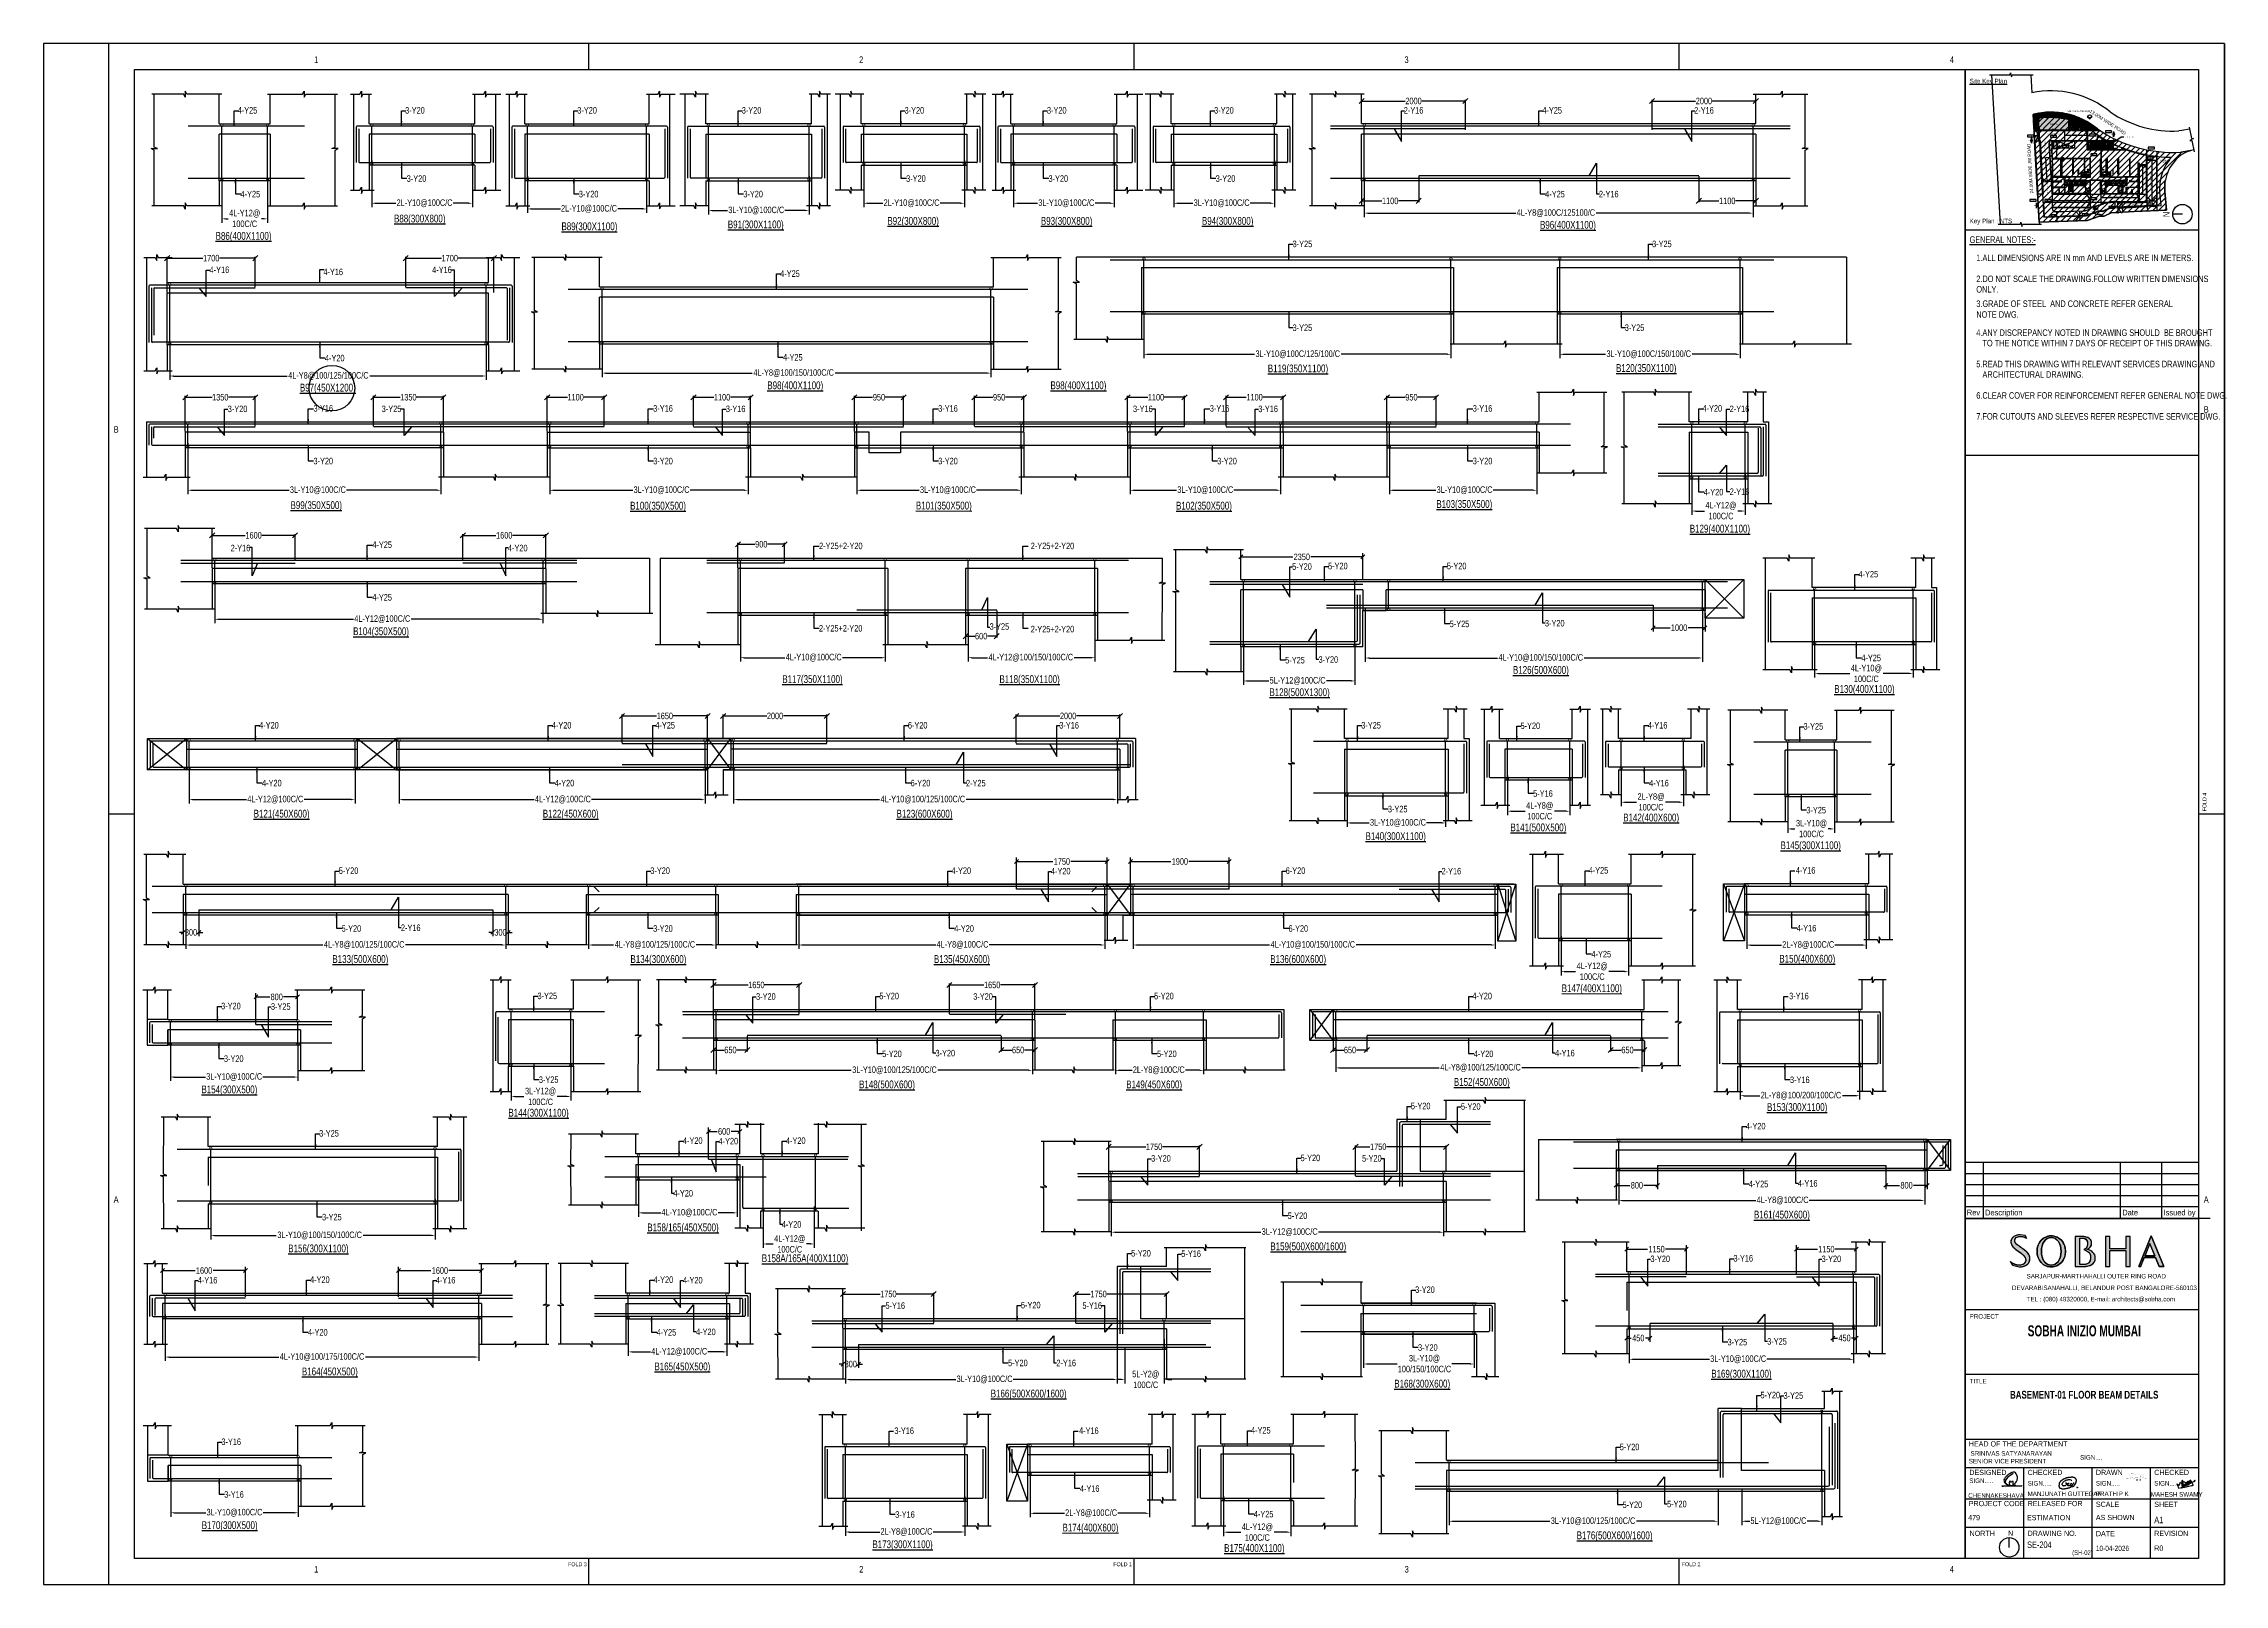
# Paper-space layout 'SE-204_BASEMENT-01 FLOOR BEAM DETAILS(SH-02)' of a CAD drawing. Header units: millimetres. Extents: x -129 to 712, y -954 to -360.
# The model-space entities are those that its viewports show. They can reach past a viewport. Long polylines and large blocks are cut down to what shows.
import ezdxf
from ezdxf.enums import TextEntityAlignment as Align

# ---------------------------------------------------------------- set-up
doc = ezdxf.new("R2010")
doc.units = ezdxf.units.MM
doc.header["$LTSCALE"] = 1000
doc.header["$MEASUREMENT"] = 0
doc.header["$PDMODE"] = 3
for name, pattern in [('CONTINOUS', [0]), ('CONTINU', [0]), ('HIDDEN', [0.375, 0.25, -0.125]), ('Title Dash Lines', [12, 6, -6])]:
    doc.linetypes.add(name, pattern=pattern)
for name, color, linetype in [('-S-ARROW', 253, 'Continuous'), ('-S-MISC', 8, 'Continuous'), ('-S-STIRRUPS DIM', 6, 'Continuous'), ('-S-STIRUP', 11, 'Continuous'), ('-S-WING 3 FOOTING NO', 6, 'Continuous'), ('-STR-BEAM', 7, 'CONTINU'), ('-STR-COLUMN', 5, 'HIDDEN'), ('-STR-REINF', 3, 'Continuous'), ('-STR-RF-DIM', 8, 'CONTINOUS'), ('-STR-TEXT', 6, 'Continuous'), ('A-ANNO-NOTE', 131, 'Continuous'), ('A-DETL-____-OTLN', 90, 'Continuous'), ('A-DETL-THIN', 151, 'Continuous'), ('Beam Nos', 7, 'Continuous'), ('G-ANNO-SCHD', 231, 'Continuous'), ('G-ANNO-TEXT', 231, 'Continuous'), ('G-ANNO-TTLB', 6, 'Continuous'), ('G-ANNO-TTLB-THIN', 151, 'Continuous'), ('S-BEAM', 7, 'Continuous'), ('S-SIGNS', 90, 'Continuous'), ('SEC TEXT', 9, 'Continuous'), ('SLAB LINE', 254, 'HIDDEN'), ('SOBHA ELEMENT NAMING', 7, 'Continuous')]:
    doc.layers.add(name, color=color, linetype=linetype)
doc.layers.add('A-ANNO-TAGS-RMFT', color=8, linetype='Continuous', lineweight=20)
doc.layers.add('A-ANNO-TAGS-RMMT', color=3, linetype='Continuous', lineweight=20)
doc.styles.add('arial', font='GOTHIC.TTF')
doc.styles.add('Arial Narrow', font='ARIALN.TTF', dxfattribs={"height": 300})
doc.styles.add('Arial Narrow_1', font='ARIALN.TTF', dxfattribs={"height": 1.75})
doc.styles.add('Arial Narrow_2', font='ARIALN.TTF', dxfattribs={"height": 2.5})
doc.styles.add('Arial Narrow_3', font='ARIALN.TTF', dxfattribs={"height": 2})
doc.styles.add('Arial Narrow_4', font='ARIALN.TTF', dxfattribs={"height": 3})
doc.styles.add('Arial Narrow_B_2', font='ARIALNB.TTF', dxfattribs={"width": 0.8, "height": 4})
doc.styles.add('Arial_4', font='arial.ttf', dxfattribs={"width": 0.8, "height": 270.471557})
doc.styles.add('BEAM-LS', font='romans.shx', dxfattribs={"width": 0.8})
doc.styles.add('Dim.s & Anno.(Misc.)', font='ARIALN.TTF')
doc.styles.add('Labelling', font='romans.shx')
doc.styles.add('SOBHA', font='swisscl.ttf')
doc.styles.add('sobha.sed', font='swisscl.ttf')
doc.styles.get("Standard").update_dxf_attribs({"font": 'ARIALN.TTF', "height": 500})
doc.styles.add('Swis721 LtCn BT_3', font='swisscl.ttf', dxfattribs={"height": 125})
doc.styles.add('Swis721 LtCn BT_4', font='swisscl.ttf', dxfattribs={"height": 2.5})
doc.styles.add('Swis721 LtCn BT_6', font='swisscl.ttf', dxfattribs={"height": 2.449923})
doc.styles.add('Swis721 LtCn BT_B_1', font='', dxfattribs={"height": 3})
doc.styles.get('Swis721 LtCn BT_B_1').set_extended_font_data('Swis721 LtCn BT', bold=True)
doc.dimstyles.new('S-50', dxfattribs={"dimscale": 50, "dimtxt": 2.5, "dimasz": 2, "dimexe": 0.5, "dimexo": 0.25, "dimgap": 0.25, "dimtad": 0, "dimdec": 0, "dimrnd": 0.0005, "dimzin": 0, "dimdsep": 46, "dimtxsty": 'sobha.sed', "dimblk": 'OBLIQUE', "dimcen": 0.09, "dimclrd": 8, "dimclre": 8, "dimclrt": 6, "dimadec": 0, "dimazin": 0, "dimtfac": 1, "dimtdec": 0, "dimtofl": 0, "dimtmove": 2, "dimatfit": 3, "dimfxl": 0.18, "dimtolj": 1, "dimtzin": 0, "dimlwd": -1, "dimlwe": -1, "dimarcsym": 0})
doc.dimstyles.new('S-DIM50', dxfattribs={"dimscale": 50, "dimtxt": 2.5, "dimasz": 1.5, "dimexe": 1.5, "dimexo": 1, "dimgap": 0.5, "dimtad": 0, "dimdec": 0, "dimzin": 0, "dimdsep": 46, "dimtxsty": 'SOBHA', "dimcen": 0.09, "dimclrd": 256, "dimclre": 256, "dimclrt": 6, "dimadec": 5, "dimazin": 0, "dimtfac": 1, "dimtdec": 0, "dimtofl": 0, "dimtmove": 0, "dimatfit": 3, "dimfxl": 0.18, "dimtolj": 1, "dimtzin": 0, "dimlwd": -1, "dimlwe": -1, "dimarcsym": 0})
doc.dimstyles.new('STIRUP', dxfattribs={"dimscale": 50, "dimtxt": 2.5, "dimasz": 2.2, "dimexe": 0, "dimexo": 0, "dimgap": 0.5, "dimtad": 0, "dimdec": 0, "dimzin": 0, "dimdsep": 46, "dimtxsty": 'BEAM-LS', "dimblk": 'DOTSMALL', "dimcen": 0.09, "dimclrd": 256, "dimclre": 256, "dimclrt": 256, "dimadec": 5, "dimazin": 0, "dimtfac": 1, "dimtdec": 0, "dimtofl": 0, "dimtmove": 0, "dimatfit": 3, "dimldrblk": 'DOTSMALL', "dimfxl": 0, "dimfxlon": 1, "dimtolj": 1, "dimtzin": 0, "dimlwd": -1, "dimlwe": -1, "dimarcsym": 0})

psp = doc.layouts.new('SE-204_BASEMENT-01 FLOOR BEAM DETAILS(SH-02)')

# ---------------------------------------------------------------- texts
at = {"layer": 'G-ANNO-TTLB', "attachment_point": 1}
for s, insert, char_height, width, style in [('SOBHA INIZIO MUMBAI', (636.61, -854.41), 4.2448, 94.8612, 'Arial Narrow_B_2'), ('\\pxqc;BASEMENT-01 FLOOR BEAM DETAILS', (611.58, -879.66), 3, 93.6152, 'Swis721 LtCn BT_B_1'), ('{\\fSwis721 LtCn BT|b0|i0|c0|p34;SE-204}', (636.4, -937.75), 2.5, 8.097, 'Arial Narrow'), ('   (SH-02)', (651.89, -941.15), 1.806, 20.2394, 'Swis721 LtCn BT_4')]:
    psp.add_mtext(s, dxfattribs=dict(at, insert=insert, char_height=char_height, width=width, style=style))

msp = doc.modelspace()

# ---------------------------------------------------------------- texts
at = {"layer": '-STR-TEXT', "color": 6, "style": 'SOBHA'}
for s, p in [('4-Y25', (31646299.1, -21160612.1, 0)), ('3-Y20', (31649528, -21160612.1, 0)), ('3-Y20', (31652847.3, -21160612.1, 0)), ('3-Y20', (31656018.7, -21160612.1, 0)), ('3-Y20', (31659158.1, -21160612.1, 0)), ('3-Y20', (31661902.8, -21160612.1, 0)), ('3-Y20', (31665127.3, -21160612.1, 0)), ('2-Y16', (31668784.1, -21160612, 0)), ('4-Y25', (31671455.9, -21160611.8, 0)), ('2-Y16', (31674384, -21160612, 0)), ('3-Y20', (31649558.1, -21161926.9, 0)), ('3-Y20', (31659188.2, -21161926.9, 0)), ('3-Y20', (31661932.9, -21161926.9, 0)), ('3-Y20', (31665157.4, -21161926.9, 0)), ('4-Y25', (31646353.8, -21162226.9, 0)), ('3-Y20', (31652877.4, -21162226.9, 0)), ('3-Y20', (31656048.8, -21162226.9, 0)), ('4-Y25', (31671510.6, -21162226.7, 0)), ('2-Y16', (31672546.6, -21162227, 0)), ('3-Y25', (31666639.9, -21163186.9, 0)), ('3-Y25', (31673571.4, -21163186.9, 0)), ('4-Y16', (31645757.5, -21163685.6, 0)), ('4-Y16', (31647951.1, -21163726.7, 0)), ('4-Y16', (31650049.2, -21163685.6, 0)), ('4-Y25', (31656759, -21163759.6, 0)), ('3-Y25', (31666639.9, -21164802.2, 0)), ('3-Y25', (31673044.4, -21164802.2, 0)), ('4-Y20', (31647981.3, -21165388.6, 0)), ('4-Y25', (31656813.7, -21165374.5, 0)), ('3-Y20', (31646107.5, -21166366.7, 0)), ('3-Y16', (31647760.2, -21166357.8, 0)), ('3-Y25', (31649076.5, -21166366.7, 0)), ('3-Y16', (31654311.7, -21166357.8, 0)), ('3-Y16', (31655711.5, -21166366.7, 0)), ('3-Y16', (31659806.2, -21166357.8, 0)), ('3-Y16', (31663563.1, -21166366.7, 0)), ('3-Y16', (31665043.2, -21166357.8, 0)), ('3-Y16', (31665978.3, -21166366.7, 0)), ('3-Y16', (31670113.7, -21166357.8, 0)), ('4-Y20', (31674543.4, -21166357.6, 0)), ('2-Y16', (31675067.8, -21166366.5, 0)), ('3-Y20', (31647760.2, -21167372.7, 0)), ('3-Y20', (31654311.7, -21167372.7, 0)), ('3-Y20', (31659806.2, -21167372.7, 0)), ('3-Y20', (31665186.9, -21167372.7, 0)), ('3-Y20', (31670113.7, -21167372.7, 0)), ('4-Y20', (31674566.9, -21167972.4, 0)), ('2-Y16', (31675067.8, -21167964, 0)), ('5-Y20', (31666632.4, -21169406.3, 0)), ('5-Y20', (31667323.1, -21169396.6, 0)), ('5-Y20', (31669614.5, -21169396.6, 0)), ('4-Y25', (31677551.8, -21169553.5, 0)), ('5-Y25', (31669669.2, -21170511.5, 0)), ('3-Y20', (31671505.5, -21170498.7, -178586.6)), ('5-Y25', (31666497.3, -21171211.5, 0)), ('3-Y20', (31667140.2, -21171198.7, -178586.6)), ('4-Y25', (31677606.5, -21171168.4, 0)), ('4-Y20', (31646713.3, -21172466.2, 0)), ('4-Y20', (31652356.4, -21172466.2, 0)), ('4-Y25', (31654352.4, -21172466.4, 0)), ('6-Y20', (31659221.5, -21172466.2, 0)), ('3-Y16', (31662141.1, -21172466.4, 0)), ('3-Y25', (31667963.7, -21172466.2, 0)), ('5-Y20', (31671034.8, -21172476.2, 0)), ('4-Y16', (31673489.7, -21172466.2, 0)), ('3-Y25', (31676491.9, -21172487.2, 0)), ('4-Y20', (31646768, -21173581.1, 0)), ('4-Y20', (31652411.1, -21173581.1, 0)), ('6-Y20', (31659276.2, -21173581.1, 0)), ('2-Y25', (31660342.5, -21173581.5, 0)), ('5-Y16', (31671278.7, -21173781.1, 0)), ('4-Y16', (31673516.1, -21173581.1, 0)), ('3-Y25', (31668477.2, -21174081.1, 0)), ('3-Y25', (31676546.6, -21174102.1, 0)), ('5-Y20', (31648248.1, -21175268.6, 0)), ('3-Y20', (31654254.8, -21175268.6, 0)), ('4-Y20', (31660062.3, -21175268.6, 0)), ('4-Y20', (31661979.3, -21175278.3, 0)), ('6-Y20', (31666506.8, -21175268.6, 0)), ('2-Y16', (31669512.3, -21175278.3, 0)), ('4-Y25', (31672348.1, -21175262.7, 0)), ('4-Y16', (31676343.3, -21175262.7, 0)), ('5-Y20', (31648302.8, -21176383.5, 0)), ('2-Y16', (31649446.4, -21176369.3, 0)), ('3-Y20', (31654309.5, -21176383.5, 0)), ('4-Y20', (31660117, -21176383.5, 0)), ('6-Y20', (31666561.5, -21176383.5, 0)), ('4-Y16', (31676359.7, -21176377.6, 0)), ('4-Y25', (31672402.8, -21176877.6, 0)), ('3-Y25', (31652079.9, -21177682.6, 0)), ('3-Y20', (31656294.3, -21177694, 0)), ('5-Y20', (31658671.5, -21177685.1, 0)), ('3-Y20', (31660481.6, -21177694, 0)), ('5-Y20', (31663970.9, -21177685.1, 0)), ('4-Y20', (31670105.9, -21177685.1, 0)), ('3-Y16', (31676214.3, -21177685.3, 0)), ('3-Y20', (31645979, -21177878.2, 0)), ('3-Y25', (31646940.3, -21177887.9, 0)), ('3-Y20', (31646033.7, -21178893, 0)), ('5-Y20', (31658726.2, -21178799.9, 0)), ('3-Y20', (31659754.2, -21178785.8, 0)), ('5-Y20', (31664025.6, -21178799.9, 0)), ('4-Y20', (31670132.3, -21178799.9, 0)), ('4-Y16', (31671701.1, -21178785.8, 0)), ('3-Y25', (31652106.3, -21179297.4, 0)), ('3-Y16', (31676230.7, -21179300.2, 0)), ('5-Y20', (31668920.5, -21179805.6, 0)), ('5-Y20', (31669886.1, -21179814.5, 0)), ('4-Y20', (31675380.3, -21180193.8, 0)), ('3-Y25', (31647871.1, -21180331.7, 0)), ('4-Y20', (31654884.2, -21180472.7, 0)), ('4-Y20', (31655571, -21180482.4, 0)), ('4-Y20', (31656870.3, -21180472.7, 0)), ('3-Y20', (31663913.3, -21180814.5, 0)), ('5-Y20', (31666793.9, -21180805.6, 0)), ('5-Y20', (31667978.6, -21180814.5, 0)), ('4-Y20', (31654699.7, -21181487.5, 0)), ('4-Y25', (31675435, -21181308.7, 0)), ('4-Y16', (31676383.3, -21181296.5, 0)), ('3-Y25', (31647925.8, -21181946.6, 0)), ('5-Y20', (31666545.3, -21181920.4, 0)), ('4-Y20', (31656789.3, -21182087.5, 0)), ('5-Y20', (31663528.3, -21182643.6, 0)), ('5-Y16', (31664494, -21182652.5, 0)), ('3-Y20', (31673539.6, -21182751.1, 0)), ('3-Y16', (31675139.9, -21182741.4, 0)), ('3-Y20', (31676840.2, -21182751.1, 0)), ('4-Y16', (31645528.9, -21183163, 0)), ('4-Y20', (31647693.7, -21183153.3, 0)), ('4-Y16', (31650120, -21183163, 0)), ('4-Y20', (31654318.5, -21183153.3, 0)), ('4-Y20', (31654885.1, -21183163, 0)), ('5-Y16', (31658789.1, -21183652.5, 0)), ('5-Y20', (31661401.7, -21183643.6, 0)), ('5-Y16', (31662586.4, -21183652.5, 0)), ('3-Y20', (31669003.5, -21183345.9, 0)), ('4-Y20', (31647654.4, -21184168.2, 0)), ('4-Y25', (31654376.7, -21184168.2, 0)), ('4-Y20', (31655136.6, -21184159, 0)), ('3-Y20', (31669058.2, -21184460.7, 0)), ('3-Y25', (31675027.1, -21184356.3, 0)), ('3-Y25', (31675791.5, -21184342.1, 0)), ('5-Y20', (31661153.1, -21184758.4, 0)), ('2-Y16', (31662085.4, -21184758.9, 0)), ('5-Y20', (31675661.4, -21185377.3, 0)), ('3-Y25', (31676106, -21185387, 0)), ('3-Y16', (31658960.2, -21186064.5, 0)), ('4-Y16', (31662521.6, -21186064.5, 0)), ('4-Y25', (31665837.6, -21186057.2, 0)), ('3-Y16', (31645984.6, -21186277.8, 0)), ('5-Y20', (31672947.9, -21186377.3, 0)), ('3-Y16', (31646039.3, -21187292.7, 0)), ('4-Y16', (31662538, -21187179.4, 0)), ('3-Y16', (31658976.6, -21187679.4, 0)), ('4-Y25', (31665892.3, -21187672.1, 0)), ('5-Y20', (31673002.6, -21187492.1, 0)), ('5-Y20', (31673860, -21187478, 0))]:
    msp.add_text(s, height=125, dxfattribs=at).set_placement(p)
at = {"layer": 'SEC TEXT', "color": 4, "linetype": 'ByBlock', "style": 'sobha.sed'}
for s, rotation, p in [('%%UB86(400X1100)', 359.98928, (31645873.3, -21163044.8, 0)), ('%%UB88(300X800)', 359.98928, (31649313.2, -21162710, 0)), ('%%UB89(300X1100)', 359.98928, (31652541.8, -21162860, 0)), ('%%UB91(300X1100)', 359.98928, (31655749.5, -21162824.1, 0)), ('%%UB92(300X800)', 0.01072, (31658826.7, -21162755.8, 0)), ('%%UB93(300X800)', 359.98928, (31661785.9, -21162755.6, 0)), ('%%UB94(300X800)', 0.01072, (31664891.7, -21162755.8, 0)), ('%%UB96(400X1100)', 359.98928, (31671410.4, -21162831.8, 0)), ('%%UB119(350X1100)', 0.01072, (31666161.6, -21165600.4, 0)), ('%%UB120(350X1100)', 0.01072, (31672876.7, -21165592.4, 0)), ('%%UB97(450X1200)', 0.01072, (31647498, -21165970.1, 0)), ('%%UB98(400X1100)', 359.98928, (31656511.2, -21165925.2, 0)), ('%%UB98(400X1100)', 0.01072, (31661971.4, -21165925.4, 0)), ('%%UB99(350X500)', 359.98928, (31647318.3, -21168235.1, 0)), ('%%UB100(350X500)', 359.98928, (31653865.8, -21168245.7, 0)), ('%%UB101(350X500)', 359.98928, (31659375.8, -21168243.1, 0)), ('%%UB102(350X500)', 359.98928, (31664392.3, -21168245, 0)), ('%%UB103(350X500)', 359.98928, (31669412.3, -21168212.9, 0)), ('%%UB129(400X1100)', 0.01072, (31674298, -21168688.3, 0)), ('%%UB126(500X600)', 359.98928, (31670888.4, -21171411.7, 0)), ('%%UB128(500X1300)', 359.98928, (31666192.8, -21171840.9, 0)), ('%%UB130(400X1100)', 0.01072, (31677083.8, -21171778.8, 0)), ('%%UB121(450X600)', 359.98928, (31646606.7, -21174182.7, 0)), ('%%UB122(450X600)', 359.98928, (31652181.6, -21174182.7, 0)), ('%%UB123(600X600)', 359.98928, (31659003.7, -21174182.7, 0)), ('%%UB142(400X600)', 0.01072, (31673014.7, -21174257, 0)), ('%%UB140(300X1100)', 0.01072, (31668046, -21174615.8, 0)), ('%%UB141(500X500)', 359.98928, (31670839.5, -21174447.3, 0)), ('%%UB145(300X1100)', 359.98928, (31676048.1, -21174791, 0)), ('%%UB133(500X600)', 359.98928, (31648124.9, -21176985.1, 0)), ('%%UB134(300X600)', 359.98928, (31653872.4, -21176985.1, 0)), ('%%UB135(450X600)', 359.98928, (31659723.3, -21176985.1, 0)), ('%%UB136(600X600)', 359.98928, (31666208.1, -21176985.1, 0)), ('%%UB150(400X600)', 0.01072, (31676025.1, -21176979.7, 0)), ('%%UB147(400X1100)', 359.98928, (31671828.1, -21177547.3, 0)), ('%%UB148(500X600)', 359.98928, (31658280.8, -21179401.5, 0)), ('%%UB149(450X600)', 359.98928, (31663430.9, -21179401.5, 0)), ('%%UB152(450X600)', 359.98928, (31669749.1, -21179354.6, 0)), ('%%UB154(300X500)', 359.98928, (31645599.3, -21179498, 0)), ('%%UB153(300X1100)', 0.01072, (31675786.8, -21179838.4, 0)), ('%%UB144(300X1100)', 359.98928, (31651518.7, -21179947.1, 0)), ('%%UB161(450X600)', 359.98928, (31675535.8, -21181910.3, 0)), ('%%UB158/165(450X500)', 0.01072, (31654197.1, -21182157.7, 0)), ('%%UB156(300X1100)', 0.01072, (31647273.6, -21182563.3, 0)), ('%%UB158A/165A(400X1100)', 0.01072, (31656403.9, -21182752.3, 0)), ('%%UB159(500X600/1600)', 359.98928, (31666210.8, -21182522, 0)), ('%%UB164(450X500)', 359.98928, (31647536.6, -21184934.8, 0)), ('%%UB165(450X500)', 0.01072, (31654333.9, -21184838.3, 0)), ('%%UB166(500X600/1600)', 359.98928, (31660818.6, -21185360, 0)), ('%%UB168(300X600)', 359.98928, (31668600.3, -21185169.3)), ('%%UB169(300X1100)', 0.01072, (31674712.3, -21184977.9, 0)), ('%%UB170(300X500)', 359.98928, (31645604.9, -21187897.6, 0)), ('%%UB173(300X1100)', 0.01072, (31658537.4, -21188265.9, 0)), ('%%UB174(400X600)', 0.01072, (31662203.4, -21187943.8, 0)), ('%%UB176(500X600/1600)', 359.98928, (31672117.2, -21188093.7, 0)), ('%%UB175(400X1100)', 359.98928, (31665320.2, -21188338.8, 0))]:
    msp.add_text(s, height=150, rotation=rotation, dxfattribs=at).set_placement(p)

# ---------------------------------------------------------------- blocks, each defined once
blk = doc.blocks.new('MAHESH SIGN')
at = {"layer": 'SOBHA ELEMENT NAMING', "color": 3}
blk.add_open_spline([(-1672305, 1301168), (-1672305, 1301184), (-1672305, 1301215), (-1672305, 1301263), (-1672305, 1301294), (-1672307, 1301351), (-1672277, 1301228), (-1672228, 1301294), (-1672172, 1301348), (-1672187, 1301256), (-1672162, 1301149), (-1672209, 1301217), (-1672162, 1301264), (-1672124, 1301289), (-1672100, 1301356), (-1672144, 1301344), (-1672166, 1301312), (-1672107, 1301297), (-1672072, 1301273), (-1672058, 1301237), (-1672045, 1301197), (-1672079, 1301162), (-1672127, 1301163), (-1672141, 1301198), (-1672144, 1301221), (-1672126, 1301254), (-1672125, 1301212), (-1672119, 1301199), (-1672104, 1301166), (-1672094, 1301239), (-1672085, 1301181), (-1672056, 1301190), (-1672062, 1301215), (-1672070, 1301258), (-1672050, 1301226), (-1672064, 1301218), (-1672066, 1301204), (-1672071, 1301183), (-1672038, 1301170), (-1672019, 1301203), (-1672035, 1301237), (-1672079, 1301233), (-1672014, 1301223), (-1672022, 1301165), (-1672007, 1301215), (-1672030, 1301270), (-1672010, 1301234), (-1672003, 1301214), (-1672000, 1301197), (-1671998, 1301169), (-1672006, 1301211), (-1672010, 1301232), (-1671997, 1301246), (-1671987, 1301261), (-1671977, 1301238), (-1671981, 1301219), (-1671976, 1301205), (-1671975, 1301188), (-1671985, 1301203), (-1671983, 1301216), (-1671983, 1301232), (-1671978, 1301244), (-1671975, 1301251), (-1671970, 1301254), (-1671965, 1301251), (-1671960, 1301233), (-1671950, 1301210), (-1671942, 1301189), (-1671947, 1301169), (-1671959, 1301206), (-1671949, 1301221), (-1671951, 1301242), (-1671950, 1301251), (-1671949, 1301264), (-1671936, 1301242), (-1671934, 1301230), (-1671932, 1301216), (-1671933, 1301199), (-1671919, 1301193), (-1671922, 1301179), (-1671901, 1301196), (-1671911, 1301215), (-1671909, 1301234), (-1671907, 1301271), (-1671904, 1301210), (-1671892, 1301178), (-1671909, 1301129), (-1671899, 1301072), (-1672003, 1301110), (-1672077, 1301119), (-1672359, 1301185), (-1672084, 1301171), (-1671954, 1301165), (-1671882, 1301184), (-1671780, 1301168), (-1671794, 1301204), (-1671811, 1301195), (-1671824, 1301188)], degree=3, knots=[0, 0, 0, 0, 48.181473, 94.613284, 138.259686, 155.904179, 224.738681, 279.736688, 330.138654, 402.022515, 479.904069, 512.206872, 573.861185, 638.863537, 679.101846, 713.805527, 728.477406, 786.377978, 825.584619, 867.444774, 896.971798, 946.367113, 986.070655, 1019.613906, 1044.024664, 1064.3611, 1090.585977, 1115.586241, 1130.258119, 1164.423839, 1195.402532, 1205.041833, 1242.682438, 1263.496009, 1285.994984, 1296.910366, 1305.65545, 1326.024566, 1354.8231, 1376.521851, 1422.758958, 1434.051149, 1478.06236, 1508.244818, 1535.997912, 1583.121901, 1600.542131, 1628.645076, 1649.634806, 1662.007076, 1686.271489, 1718.652134, 1734.30206, 1746.397436, 1758.626649, 1788.895798, 1805.163194, 1813.173762, 1821.25242, 1839.530073, 1858.56975, 1865.936011, 1878.354031, 1881.0034, 1881.816645, 1894.360755, 1932.936714, 1959.07056, 1962.867593, 1985.03092, 2014.356147, 2030.360622, 2043.11179, 2045.324462, 2066.355014, 2076.853385, 2089.71325, 2108.335291, 2120.781721, 2126.672799, 2139.049659, 2165.9961, 2183.807343, 2207.541832, 2227.688907, 2300.89779, 2338.755754, 2382.215194, 2424.047682, 2581.125356, 2740.20899, 2928.080748, 3033.107047, 3166.26083, 3211.819498, 3223.83985, 3256.454987, 3256.454987, 3256.454987, 3256.454987], dxfattribs=at)
blk = doc.blocks.new('A$Ca6a54176')
at = {"layer": 'A-DETL-____-OTLN', "color": 7, "linetype": 'Continuous'}
for points, knots in [([(-10.4, 6), (-10.5, 6.1), (-10.9, 6.5), (-11.8, 6.4), (-12.7, 6.4), (-13.6, 6), (-14.4, 5.6), (-15.1, 5.1), (-15.3, 4.5), (-15.5, 4.2), (-15.5, 3.9), (-15.3, 3.7), (-15.1, 3.5), (-14.8, 3.4), (-14.3, 3.5), (-13.9, 3.4), (-13.6, 3.7), (-13.3, 3.8), (-13, 4.1), (-13, 4.3), (-13, 4.5), (-13.2, 4.7), (-13.7, 4.9), (-13.3, 4.7), (-13.1, 4.7), (-12.9, 4.6), (-12.6, 4.6), (-12.3, 4.6), (-12.1, 4.7), (-11.7, 4.8), (-12.4, 4.4), (-12.4, 4.2), (-12.6, 3.9), (-12.7, 3.8), (-12.6, 3.6), (-12.3, 3.5), (-12, 3.5), (-11.7, 3.5), (-11.5, 3.6), (-11.3, 3.8), (-11.2, 4), (-11, 4.2), (-10.8, 4.4), (-10.5, 4.9), (-10.9, 4.3), (-11.2, 4.2), (-11.2, 4), (-11.4, 3.8), (-11.3, 3.6), (-11.2, 3.5), (-11, 3.5), (-10.8, 3.5), (-10.7, 3.6), (-10.5, 3.7), (-10.3, 3.7), (-10.2, 3.9), (-10, 4.1), (-9.8, 4.4), (-9.7, 4.5), (-9.4, 4.9), (-9.6, 4.7), (-9.6, 4.5), (-9.9, 4.3), (-10, 4.2), (-10.1, 4), (-10.2, 3.9), (-10.2, 3.7), (-10.3, 3.6), (-10.3, 3.5), (-10.4, 3.4), (-10.4, 3.3), (-10.3, 3.1), (-10.3, 3), (-10.1, 3), (-9.9, 3), (-9.8, 3.1), (-9.6, 3.2), (-9.4, 3.3), (-9.2, 3.5), (-9.1, 3.7), (-8.9, 3.9), (-8.8, 4.1), (-8.6, 4.3), (-8.5, 4.6), (-8.4, 4.8), (-8.3, 5.1), (-8.3, 5.4), (-8.2, 5.7), (-8, 6), (-8.1, 6.2), (-8.2, 6.4), (-8.2, 6.6), (-8.2, 6.9), (-8.5, 7.1), (-8.7, 7.3), (-9.1, 7.5), (-9.4, 7.7), (-9.6, 7.6), (-9.9, 7.7), (-10.1, 7.8), (-10.4, 7.7), (-10.7, 7.8), (-11, 7.7), (-11.3, 7.6), (-11.6, 7.8), (-11.8, 7.6), (-12.2, 7.6), (-12.5, 7.6), (-12.7, 7.3), (-13.1, 7.5), (-13.2, 7.3), (-13.5, 7.3), (-13.6, 7.2), (-13.9, 7.1), (-14.1, 6.9), (-14.4, 7), (-14.6, 6.8), (-14.8, 6.7), (-15, 6.6), (-15.2, 6.5), (-15.4, 6.3), (-15.6, 6.2), (-15.8, 6), (-16.2, 5.9), (-16.2, 5.5), (-16.7, 5.4), (-16.7, 5), (-16.9, 4.8), (-17, 4.5), (-17, 4.1), (-17, 3.8), (-17, 3.6), (-17.2, 3.3), (-16.8, 3.1), (-17.1, 2.7), (-16.8, 2.6), (-16.7, 2.3), (-16.4, 2.2), (-16.1, 2.1), (-15.8, 1.9), (-15.5, 1.9), (-15.3, 1.8), (-15, 1.9), (-14.8, 1.9), (-14.5, 1.9), (-14.1, 1.9), (-13.8, 2), (-13.4, 1.9), (-13, 2.1), (-12.6, 2.2), (-12.2, 2.3), (-11.8, 2.3), (-11.4, 2.5), (-11, 2.7), (-10.8, 2.8), (-10.6, 3), (-10.6, 2.9), (-10.5, 2.8), (-10.7, 2.8), (-10.7, 2.9), (-10.6, 2.9), (-10.5, 2.9), (-10.6, 2.9), (-10.6, 2.9)], [0, 0, 0, 0, 0.595176, 1.513654, 2.515251, 3.380629, 4.416817, 5.17749, 5.76398, 6.176027, 6.420162, 6.694908, 6.965884, 7.327446, 7.644493, 8.313464, 8.528829, 8.880373, 9.329952, 9.497914, 9.598839, 9.855178, 10.268658, 10.413839, 10.823798, 10.965602, 11.223245, 11.545481, 11.828078, 11.985934, 12.450008, 12.919347, 13.072283, 13.23817, 13.339119, 13.632791, 14.038161, 14.287628, 14.525186, 14.756259, 15.015383, 15.287454, 15.616726, 15.886513, 16.501092, 16.601317, 16.772114, 17.127127, 17.260944, 17.402283, 17.528684, 17.697933, 17.883435, 18.056648, 18.272367, 18.484806, 18.715269, 19.02227, 19.369647, 19.663828, 19.78345, 20.147263, 20.310655, 20.478604, 20.666282, 20.842227, 21.077119, 21.206677, 21.314825, 21.400223, 21.537528, 21.622147, 21.759524, 21.912561, 22.096255, 22.31162, 22.523122, 22.734597, 23.01831, 23.257556, 23.451017, 23.745198, 24.003252, 24.296499, 24.581902, 24.829344, 25.086625, 25.507771, 25.820767, 26.016078, 26.190519, 26.498498, 26.690925, 26.984342, 27.351214, 27.773922, 28.104445, 28.35201, 28.563586, 28.790253, 29.109474, 29.39309, 29.719344, 29.928271, 30.316805, 30.577305, 30.867147, 31.268529, 31.510098, 31.872395, 32.088065, 32.279066, 32.497307, 32.739184, 32.976737, 33.300431, 33.46341, 33.717218, 34.000971, 34.242536, 34.452394, 34.657266, 35.084272, 35.325837, 35.607355, 36.082409, 36.347056, 36.569922, 36.965624, 37.327774, 37.632777, 37.916273, 38.08707, 38.464953, 38.760633, 38.966003, 39.226299, 39.662044, 39.851663, 40.242576, 40.505495, 40.802979, 40.970051, 41.231099, 41.614997, 41.925638, 42.216698, 42.680496, 43.10645, 43.463997, 43.772591, 44.448473, 44.738782, 45.188685, 45.456974, 45.656784, 45.683065, 45.757434, 45.858574, 45.933844, 45.982325, 46.053862, 46.07049, 46.07049, 46.07049, 46.07049]), ([(-7.7, 2.5), (-7.8, 2.6), (-7.8, 2.6), (-7.7, 2.7), (-7.6, 2.7), (-7.5, 2.7), (-7.5, 2.6), (-7.6, 2.5), (-7.5, 2.4), (-7.6, 2.3), (-7.6, 2.4), (-7.7, 2.5), (-7.7, 2.5), (-7.7, 2.4), (-7.8, 2.5), (-7.9, 2.5), (-8, 2.6), (-7.7, 2.5), (-7.8, 2.7), (-7.6, 2.7), (-7.5, 2.7), (-7.5, 2.6), (-7.6, 2.6), (-7.5, 2.5), (-7.5, 2.5), (-7.5, 2.4), (-7.6, 2.4), (-7.6, 2.4), (-7.7, 2.4), (-7.7, 2.4)], [0, 0, 0, 0, 0.106921, 0.192296, 0.30882, 0.360139, 0.44947, 0.550888, 0.649284, 0.676363, 0.755339, 0.80317, 0.836663, 0.88048, 0.947, 1.016693, 1.097832, 1.260104, 1.355411, 1.565715, 1.626111, 1.702696, 1.735199, 1.791906, 1.841283, 1.887718, 1.967073, 1.994154, 2.081807, 2.081807, 2.081807, 2.081807])]:
    blk.add_open_spline(points, degree=3, knots=knots, dxfattribs=at)
blk = doc.blocks.new('A$C90dacb5e')
h = blk.add_hatch(color=3)
h.dxf.hatch_style = 1
edge = h.paths.add_edge_path()
edge.add_arc((10340, 1236), 103, 0, 360)
edge = h.paths.add_edge_path()
edge.add_arc((13400, 1111), 103, 0, 360)
at = {"color": 3, "const_width": 50}
blk.add_lwpolyline([(14011, 3379), (14104, 476), (14104, 476), (14038, 2528), (0, 2295), (11541, 2798), (14020, 3020, 0.31254706), (17160, 5257, 0.36167406), (16713, 6554, 0.50128188), (13967, 5036), (14011, 3379), (7832, 3175), (9491, 2453), (11467, 1258), (11680, 5697), (12304, 4596, -0.41421356), (12266, 4460), (11604, 4120), (7666, 3836, 0.1004773), (4385, 3159, 0.16410265), (7666, 3836, 0.59741458), (8031, 6707, 0.19740641), (4144, 7308, 0.11577762), (2749, 6599, 0.28967871), (2580, 5870, 0.2409299), (3717, 4786)], format="xyb", dxfattribs=at)
for points in [[(4157, 0), (4610, 6318)], [(19381, 2625), (14038, 2528), (14104, 476)]]:
    blk.add_lwpolyline(points, dxfattribs=at)
at = {"color": 3}
for centre in [(10340, 1236), (13400, 1111)]:
    blk.add_circle(centre, 103, dxfattribs=at)
blk = doc.blocks.new('Signature')
at = {"color": 3}
for points in [[(51500, 9985), (48881, 8492), (51631, 8090), (51843, 8407)], [(51007, 8427), (51000, 9001), (50997, 8998), (51195, 8725), (51186, 8745), (51407, 8998), (51413, 8940), (51455, 8397), (51465, 8436), (52211, 8962), (51960, 10081), (51413, 10315), (50175, 9377), (50208, 8779), (50619, 8418), (51082, 8344), (51607, 8315), (51776, 8356), (49749, 8168), (49809, 8297), (52734, 8297), (52718, 8314)]]:
    blk.add_open_spline(points, degree=3, dxfattribs=at)
blk = doc.blocks.new('Sobha_TITLE BLOCK_A1_Updated_ 05-03-2025 - A0-TB-AR-329493-Title Blocks')
at = {"layer": 'G-ANNO-TTLB'}
h = blk.add_hatch(color=256, dxfattribs=at)
h.paths.add_polyline_path([(1790.35, 280.45), (1794.15, 280.45), (1792.25, 285.12)])
h.paths.add_polyline_path([(1792.76, 288.19), (1797.61, 276.39), (1795.84, 276.39), (1794.41, 279.78), (1790.09, 279.78), (1788.7, 276.39), (1787.91, 276.39)])
h.paths.add_polyline_path([(1775.09, 276.39), (1775.09, 287.93), (1776.79, 287.93), (1776.79, 283.2), (1782.99, 283.2), (1782.99, 287.93), (1784.68, 287.93), (1784.68, 276.39), (1782.99, 276.39), (1782.99, 282.56), (1776.79, 282.56), (1776.79, 276.39)])
edge = h.paths.add_edge_path()
edge.add_line((1765.17, 287.29), (1765.17, 283.46))
edge.add_line((1765.17, 283.46), (1765.17, 277.07))
edge.add_line((1765.17, 277.07), (1766.53, 277.07))
edge.add_spline(control_points=[(1766.53, 277.07), (1766.77, 277.07), (1767.24, 277.1), (1767.83, 277.25), (1768.33, 277.48), (1769.13, 278.12), (1769.4, 278.95), (1769.38, 279.74)], knot_values=[0, 0, 0, 0, 0.125, 0.25, 0.375, 0.5, 1, 1, 1, 1], degree=3, periodic=0)
edge.add_spline(control_points=[(1769.38, 279.74), (1769.38, 280.02), (1769.35, 280.36), (1769.27, 280.73), (1769.2, 280.97), (1769.07, 281.29), (1768.83, 281.66), (1768.61, 281.89), (1768.48, 281.99)], knot_values=[0, 0, 0, 0, 0.3, 0.375, 0.45, 0.6, 0.8, 1, 1, 1, 1], degree=3, periodic=0)
edge.add_line((1768.48, 281.99), (1766.75, 282.89))
edge.add_spline(control_points=[(1766.75, 282.89), (1766.84, 282.91), (1767, 282.96), (1767.21, 283.06), (1767.4, 283.18), (1767.56, 283.32), (1767.69, 283.47), (1767.81, 283.64), (1767.91, 283.81), (1767.98, 283.99), (1768.05, 284.17), (1768.09, 284.35), (1768.14, 284.59), (1768.17, 284.86), (1768.18, 285.17), (1768.18, 285.31), (1768.18, 285.34)], knot_values=[0, 0, 0, 0, 0.055556, 0.111111, 0.166667, 0.222222, 0.277778, 0.333333, 0.388889, 0.444444, 0.5, 0.555556, 0.611111, 0.722222, 0.833333, 1, 1, 1, 1], degree=3, periodic=0)
edge.add_spline(control_points=[(1768.18, 285.34), (1768.18, 285.53), (1768.16, 285.81), (1768.08, 286.14), (1767.98, 286.39), (1767.83, 286.64), (1767.61, 286.87), (1767.33, 287.05), (1766.99, 287.19), (1766.58, 287.27), (1766.25, 287.29), (1766.07, 287.29)], knot_values=[0, 0, 0, 0, 0.166667, 0.25, 0.333333, 0.444444, 0.555556, 0.666667, 0.777778, 0.888889, 1, 1, 1, 1], degree=3, periodic=0)
edge.add_line((1766.07, 287.29), (1765.17, 287.29))
edge = h.paths.add_edge_path()
edge.add_line((1763.48, 276.36), (1763.48, 287.89))
edge.add_line((1763.48, 287.89), (1765.92, 287.89))
edge.add_spline(control_points=[(1765.92, 287.89), (1767.12, 287.89), (1768.38, 287.6), (1769.26, 286.77), (1769.54, 286.35), (1769.72, 285.85), (1769.76, 285.47), (1769.76, 285.26)], knot_values=[0, 0, 0, 0, 0.555556, 0.666667, 0.777778, 0.888889, 1, 1, 1, 1], degree=3, periodic=0)
edge.add_spline(control_points=[(1769.76, 285.26), (1769.76, 285), (1769.72, 284.71), (1769.61, 284.39), (1769.52, 284.19), (1769.37, 283.92), (1769.12, 283.62), (1768.78, 283.34), (1768.39, 283.11), (1768.11, 282.99), (1767.95, 282.93)], knot_values=[0, 0, 0, 0, 0.214286, 0.267857, 0.321429, 0.428571, 0.571429, 0.714286, 0.857143, 1, 1, 1, 1], degree=3, periodic=0)
edge.add_spline(control_points=[(1767.95, 282.93), (1768.78, 282.79), (1769.72, 282.37), (1770.54, 281.55), (1770.9, 280.96), (1771.13, 280.3), (1771.18, 279.81), (1771.19, 279.55)], knot_values=[0, 0, 0, 0, 0.428571, 0.571429, 0.714286, 0.857143, 1, 1, 1, 1], degree=3, periodic=0)
edge.add_spline(control_points=[(1771.19, 279.55), (1771.18, 279.24), (1771.13, 278.82), (1770.96, 278.38), (1770.84, 278.15), (1770.5, 277.6), (1769.38, 276.67), (1767.75, 276.35), (1766.68, 276.36)], knot_values=[0, 0, 0, 0, 0.138889, 0.208333, 0.243056, 0.277778, 0.555556, 1, 1, 1, 1], degree=3, periodic=0)
edge.add_line((1766.68, 276.36), (1763.48, 276.36))
edge = h.paths.add_edge_path()
edge.add_spline(control_points=[(1754.2, 287.52), (1753.07, 287.51), (1751.17, 286.41), (1750.41, 283.75), (1750.4, 282.18)], knot_values=[0, 0, 0, 0, 0.5, 1, 1, 1, 1], degree=3, periodic=0)
edge.add_spline(control_points=[(1750.4, 282.18), (1750.41, 280.6), (1751.16, 277.93), (1753.05, 276.85), (1754.2, 276.84)], knot_values=[0, 0, 0, 0, 0.5, 1, 1, 1, 1], degree=3, periodic=0)
edge.add_spline(control_points=[(1754.2, 276.84), (1755.33, 276.85), (1757.22, 277.93), (1757.99, 280.6), (1757.99, 282.18)], knot_values=[0, 0, 0, 0, 0.5, 1, 1, 1, 1], degree=3, periodic=0)
edge.add_spline(control_points=[(1757.99, 282.18), (1757.99, 283.75), (1757.24, 286.41), (1755.35, 287.51), (1754.2, 287.52)], knot_values=[0, 0, 0, 0, 0.5, 1, 1, 1, 1], degree=3, periodic=0)
edge = h.paths.add_edge_path()
edge.add_spline(control_points=[(1748.71, 282.18), (1748.72, 282.92), (1748.85, 283.78), (1749.19, 284.72), (1749.46, 285.31), (1750.16, 286.44), (1751.35, 287.46), (1752.91, 288.05), (1753.76, 288.15), (1754.2, 288.16)], knot_values=[0, 0, 0, 0, 0.214286, 0.267857, 0.321429, 0.428571, 0.714286, 0.857143, 1, 1, 1, 1], degree=3, periodic=0)
edge.add_spline(control_points=[(1754.2, 288.16), (1754.86, 288.15), (1756.12, 287.92), (1757.9, 286.86), (1759.04, 285.32), (1759.59, 283.61), (1759.68, 282.67), (1759.69, 282.18)], knot_values=[0, 0, 0, 0, 0.214286, 0.428571, 0.714286, 0.857143, 1, 1, 1, 1], degree=3, periodic=0)
edge.add_spline(control_points=[(1759.69, 282.18), (1759.68, 281.43), (1759.55, 280.56), (1759.21, 279.61), (1758.94, 279.02), (1758.23, 277.89), (1757.05, 276.88), (1755.49, 276.31), (1754.64, 276.21), (1754.2, 276.21)], knot_values=[0, 0, 0, 0, 0.214286, 0.267857, 0.321429, 0.428571, 0.714286, 0.857143, 1, 1, 1, 1], degree=3, periodic=0)
edge.add_spline(control_points=[(1754.2, 276.21), (1753.53, 276.21), (1752.28, 276.43), (1750.5, 277.46), (1749.36, 278.99), (1748.81, 280.71), (1748.72, 281.67), (1748.71, 282.18)], knot_values=[0, 0, 0, 0, 0.214286, 0.428571, 0.714286, 0.857143, 1, 1, 1, 1], degree=3, periodic=0)
edge = h.paths.add_edge_path()
edge.add_spline(control_points=[(1741.91, 281.92), (1741.62, 282.12), (1741.07, 282.52), (1740.47, 282.97), (1740.05, 283.32), (1739.77, 283.57), (1739.51, 283.83), (1739.28, 284.09), (1739.09, 284.35), (1738.87, 284.71), (1738.69, 285.18), (1738.64, 285.6), (1738.64, 285.83)], knot_values=[0, 0, 0, 0, 0.142857, 0.285714, 0.357143, 0.428571, 0.5, 0.571429, 0.642857, 0.714286, 0.857143, 1, 1, 1, 1], degree=3, periodic=0)
edge.add_spline(control_points=[(1738.64, 285.83), (1738.64, 286.1), (1738.69, 286.41), (1738.8, 286.74), (1738.89, 286.95), (1739.01, 287.16), (1739.16, 287.36), (1739.35, 287.58), (1739.63, 287.81), (1740.01, 288.04), (1740.85, 288.41), (1741.64, 288.53), (1742.25, 288.53)], knot_values=[0, 0, 0, 0, 0.136364, 0.170455, 0.204545, 0.272727, 0.318182, 0.363636, 0.454545, 0.545455, 0.636364, 1, 1, 1, 1], degree=3, periodic=0)
edge.add_line((1742.25, 288.53), (1744.13, 288.27))
edge.add_line((1744.13, 288.27), (1744.77, 287.18))
edge.add_spline(control_points=[(1744.77, 287.18), (1744.71, 287.22), (1744.54, 287.33), (1744.23, 287.48), (1744.02, 287.57), (1743.85, 287.64), (1743.66, 287.71), (1743.46, 287.77), (1743.25, 287.82), (1743.03, 287.87), (1742.8, 287.9), (1742.48, 287.93), (1741.92, 287.94), (1741.24, 287.81), (1740.61, 287.49), (1740.27, 287.08), (1740.13, 286.69), (1740.11, 286.47), (1740.11, 286.35)], knot_values=[0, 0, 0, 0, 0.132353, 0.198529, 0.231618, 0.264706, 0.297794, 0.330882, 0.363971, 0.397059, 0.430147, 0.463235, 0.529412, 0.647059, 0.764706, 0.882353, 0.941176, 1, 1, 1, 1], degree=3, periodic=0)
edge.add_spline(control_points=[(1740.11, 286.35), (1740.11, 286.22), (1740.13, 286.03), (1740.21, 285.79), (1740.28, 285.62), (1740.38, 285.45), (1740.49, 285.29), (1740.62, 285.14), (1740.76, 284.99), (1740.91, 284.85), (1741.07, 284.72), (1741.23, 284.58), (1741.41, 284.45), (1741.59, 284.33), (1741.83, 284.16), (1742.13, 283.96), (1742.36, 283.8), (1742.47, 283.72)], knot_values=[0, 0, 0, 0, 0.111111, 0.166667, 0.222222, 0.277778, 0.333333, 0.388889, 0.444444, 0.5, 0.555556, 0.611111, 0.666667, 0.722222, 0.777778, 0.888889, 1, 1, 1, 1], degree=3, periodic=0)
edge.add_spline(control_points=[(1742.47, 283.72), (1742.84, 283.48), (1743.35, 283.12), (1743.87, 282.72), (1744.15, 282.5), (1744.42, 282.28), (1744.66, 282.06), (1744.88, 281.84), (1745.04, 281.67), (1745.18, 281.5), (1745.32, 281.33), (1745.44, 281.16), (1745.55, 280.98), (1745.65, 280.8), (1745.76, 280.55), (1745.91, 280.1), (1745.97, 279.67), (1745.97, 279.36)], knot_values=[0, 0, 0, 0, 0.166667, 0.25, 0.291667, 0.333333, 0.416667, 0.458333, 0.5, 0.541667, 0.583333, 0.625, 0.666667, 0.708333, 0.75, 0.833333, 1, 1, 1, 1], degree=3, periodic=0)
edge.add_spline(control_points=[(1745.97, 279.36), (1745.97, 279.08), (1745.93, 278.76), (1745.84, 278.41), (1745.76, 278.19), (1745.64, 277.92), (1745.46, 277.64), (1745.26, 277.4), (1745.06, 277.2), (1744.79, 276.99), (1744.47, 276.79), (1744.1, 276.61), (1743.71, 276.47), (1743.31, 276.37), (1742.92, 276.29), (1742.53, 276.24), (1742.17, 276.21), (1741.94, 276.2), (1741.83, 276.21)], knot_values=[0, 0, 0, 0, 0.107143, 0.133929, 0.160714, 0.214286, 0.28125, 0.321429, 0.375, 0.428571, 0.5, 0.571429, 0.642857, 0.714286, 0.785714, 0.857143, 0.928571, 1, 1, 1, 1], degree=3, periodic=0)
edge.add_line((1741.83, 276.21), (1739.2, 276.81))
edge.add_line((1739.2, 276.81), (1738.38, 278.2))
edge.add_spline(control_points=[(1738.38, 278.2), (1738.42, 278.16), (1738.51, 278.08), (1738.69, 277.94), (1738.85, 277.83), (1739.04, 277.71), (1739.25, 277.58), (1739.49, 277.45), (1739.73, 277.33), (1739.97, 277.22), (1740.2, 277.14), (1740.45, 277.05), (1740.7, 276.98), (1740.97, 276.92), (1741.34, 276.86), (1741.63, 276.85), (1741.83, 276.84)], knot_values=[0, 0, 0, 0, 0.138889, 0.208333, 0.277778, 0.347222, 0.416667, 0.486111, 0.555556, 0.611111, 0.666667, 0.722222, 0.777778, 0.833333, 0.888889, 1, 1, 1, 1], degree=3, periodic=0)
edge.add_spline(control_points=[(1741.83, 276.84), (1742.18, 276.84), (1743.12, 276.96), (1743.88, 277.44), (1744.22, 278.08), (1744.31, 278.37), (1744.35, 278.63), (1744.36, 278.83), (1744.34, 279.05), (1744.3, 279.27), (1744.24, 279.47), (1744.16, 279.68), (1744.05, 279.88), (1743.93, 280.07), (1743.79, 280.26), (1743.65, 280.44), (1743.49, 280.62), (1743.32, 280.79), (1743.14, 280.95), (1742.96, 281.11), (1742.78, 281.26), (1742.54, 281.46), (1742.24, 281.68), (1742.02, 281.84), (1741.91, 281.92)], knot_values=[0, 0, 0, 0, 0.111111, 0.333333, 0.388889, 0.444444, 0.472222, 0.5, 0.527778, 0.555556, 0.583333, 0.611111, 0.638889, 0.666667, 0.694444, 0.722222, 0.75, 0.777778, 0.805556, 0.833333, 0.861111, 0.888889, 0.944444, 1, 1, 1, 1], degree=3, periodic=0)
at = {"layer": 'A-ANNO-NOTE'}
for p, q in [((1804.77, 682.03), (1801.02, 682.03)), ((1737.99, 168.06), (1737.99, 171.81))]:
    blk.add_line(p, q, dxfattribs=at)
for centre in [(1804.77, 682.03), (1737.99, 168.06)]:
    blk.add_circle(centre, 3.75, dxfattribs=at)
at = {"layer": 'A-DETL-THIN'}
for p, q in [((1810.91, 316.37), (1720.97, 316.37)), ((1810.91, 312.1), (1720.97, 312.1)), ((1728.01, 294.78), (1728.01, 316.37)), ((1780.91, 294.78), (1780.91, 316.37)), ((1796.84, 294.78), (1796.84, 316.37)), ((1810.91, 307.83), (1720.97, 307.83)), ((1810.91, 303.56), (1720.97, 303.56)), ((1728.37, 294.78), (1720.85, 294.78)), ((1810.91, 299.29), (1720.97, 299.29)), ((1785.23, 294.78), (1728.37, 294.78)), ((1800.68, 294.78), (1783.94, 294.78)), ((1815.52, 294.78), (1800.68, 294.78))]:
    blk.add_line(p, q, dxfattribs=at)
at = {"layer": 'G-ANNO-TTLB', "linetype": 'Title Dash Lines'}
blk.add_line((1004.97, 747.78), (1004.97, 153.78), dxfattribs=at)
at = {"layer": 'G-ANNO-TTLB'}
for p, q in [((1190.22, 737.78), (1190.22, 747.78)), ((1400.47, 737.78), (1400.47, 747.78)), ((1610.72, 737.78), (1610.72, 747.78)), ((1014.97, 450.78), (1004.97, 450.78)), ((1820.97, 450.78), (1810.97, 450.78)), ((1720.97, 294.78), (1810.97, 294.78)), ((1744.13, 288.27), (1742.25, 288.53)), ((1744.13, 288.27), (1742.25, 288.53)), ((1744.77, 287.18), (1744.13, 288.27)), ((1744.77, 287.18), (1744.13, 288.27)), ((1765.92, 287.89), (1763.48, 287.89)), ((1763.48, 287.89), (1763.48, 276.36)), ((1763.48, 287.89), (1763.48, 276.36)), ((1765.92, 287.89), (1763.48, 287.89)), ((1765.17, 287.29), (1766.07, 287.29)), ((1765.17, 283.46), (1765.17, 287.29)), ((1765.17, 287.29), (1766.07, 287.29)), ((1765.17, 283.27), (1765.17, 287.29)), ((1776.79, 287.93), (1775.09, 287.93)), ((1775.09, 287.93), (1775.09, 276.39)), ((1775.09, 287.93), (1775.09, 276.39)), ((1776.79, 287.93), (1775.09, 287.93)), ((1776.79, 283.2), (1776.79, 287.93)), ((1776.79, 283.2), (1776.79, 287.93)), ((1784.68, 287.93), (1782.99, 287.93)), ((1782.99, 287.93), (1782.99, 283.2)), ((1784.68, 287.93), (1782.99, 287.93)), ((1782.99, 287.93), (1782.99, 283.2)), ((1784.68, 276.39), (1784.68, 287.93)), ((1784.68, 276.39), (1784.68, 287.93)), ((1792.76, 288.19), (1787.91, 276.39)), ((1787.91, 276.39), (1792.76, 288.19)), ((1797.61, 276.39), (1792.76, 288.19)), ((1792.76, 288.19), (1797.61, 276.39)), ((1738.38, 278.2), (1739.2, 276.81)), ((1738.38, 278.2), (1739.2, 276.81)), ((1765.17, 277.07), (1765.17, 283.46)), ((1765.17, 282.63), (1765.17, 283.27)), ((1765.17, 277.07), (1765.17, 282.63)), ((1766.75, 282.89), (1768.48, 281.99)), ((1766.75, 282.89), (1768.48, 281.99)), ((1782.99, 283.2), (1776.79, 283.2)), ((1782.99, 283.2), (1776.79, 283.2)), ((1776.79, 276.39), (1776.79, 282.56)), ((1776.79, 282.56), (1782.99, 282.56)), ((1776.79, 282.56), (1782.99, 282.56)), ((1776.79, 276.39), (1776.79, 282.56)), ((1782.99, 282.56), (1782.99, 276.39)), ((1782.99, 282.56), (1782.99, 276.39)), ((1789.98, 279.78), (1788.59, 276.39)), ((1788.7, 276.39), (1790.09, 279.78)), ((1794.41, 279.78), (1789.98, 279.78)), ((1790.09, 279.78), (1794.41, 279.78)), ((1792.19, 285.26), (1790.24, 280.45)), ((1790.24, 280.45), (1794.15, 280.45)), ((1790.35, 280.45), (1792.25, 285.12)), ((1794.15, 280.45), (1790.35, 280.45)), ((1794.15, 280.45), (1792.19, 285.26)), ((1792.25, 285.12), (1794.15, 280.45)), ((1794.41, 279.78), (1795.84, 276.39)), ((1795.84, 276.39), (1794.41, 279.78)), ((1739.2, 276.81), (1741.83, 276.21)), ((1739.2, 276.81), (1741.83, 276.21)), ((1763.48, 276.36), (1766.68, 276.36)), ((1763.48, 276.36), (1766.68, 276.36)), ((1766.53, 277.07), (1765.17, 277.07)), ((1766.53, 277.07), (1765.17, 277.07)), ((1775.09, 276.39), (1776.79, 276.39)), ((1775.09, 276.39), (1776.79, 276.39)), ((1782.99, 276.39), (1784.68, 276.39)), ((1782.99, 276.39), (1784.68, 276.39)), ((1787.91, 276.39), (1788.7, 276.39)), ((1788.59, 276.39), (1787.91, 276.39)), ((1795.84, 276.39), (1797.61, 276.39)), ((1797.61, 276.39), (1795.84, 276.39)), ((1190.22, 153.78), (1190.22, 163.78)), ((1400.47, 153.78), (1400.47, 163.78)), ((1610.72, 153.78), (1610.72, 163.78))]:
    blk.add_line(p, q, dxfattribs=at)
for points, knots in [([(1742.25, 288.53), (1741.64, 288.53), (1740.85, 288.41), (1740.01, 288.04), (1739.63, 287.81), (1739.35, 287.58), (1739.16, 287.36), (1739.01, 287.16), (1738.89, 286.95), (1738.8, 286.74), (1738.69, 286.41), (1738.64, 286.1), (1738.64, 285.83)], [0, 0, 0, 0, 0.363636, 0.454545, 0.545455, 0.636364, 0.681818, 0.727273, 0.795455, 0.829545, 0.863636, 1, 1, 1, 1]), ([(1740.11, 286.35), (1740.11, 286.47), (1740.13, 286.69), (1740.27, 287.08), (1740.61, 287.49), (1741.24, 287.81), (1741.92, 287.94), (1742.48, 287.93), (1742.8, 287.9), (1743.03, 287.87), (1743.25, 287.82), (1743.46, 287.77), (1743.66, 287.71), (1743.85, 287.64), (1744.02, 287.57), (1744.23, 287.48), (1744.54, 287.33), (1744.71, 287.22), (1744.77, 287.18)], [0, 0, 0, 0, 0.058824, 0.117647, 0.235294, 0.352941, 0.470588, 0.536765, 0.569853, 0.602941, 0.636029, 0.669118, 0.702206, 0.735294, 0.768382, 0.801471, 0.867647, 1, 1, 1, 1]), ([(1740.11, 286.35), (1740.11, 287.33), (1741.01, 287.93), (1742.29, 287.93), (1743.56, 287.93), (1744.54, 287.33), (1744.77, 287.18)], [0.2857143, 0.2857143, 0.2857143, 0.2857143, 0.3571429, 0.3571429, 0.3571429, 0.4285714, 0.4285714, 0.4285714, 0.4285714]), ([(1742.47, 283.72), (1742.36, 283.8), (1742.13, 283.96), (1741.83, 284.16), (1741.59, 284.33), (1741.41, 284.45), (1741.23, 284.58), (1741.07, 284.72), (1740.91, 284.85), (1740.76, 284.99), (1740.62, 285.14), (1740.49, 285.29), (1740.38, 285.45), (1740.28, 285.62), (1740.21, 285.79), (1740.13, 286.03), (1740.11, 286.22), (1740.11, 286.35)], [0, 0, 0, 0, 0.111111, 0.222222, 0.277778, 0.333333, 0.388889, 0.444444, 0.5, 0.555556, 0.611111, 0.666667, 0.722222, 0.777778, 0.833333, 0.888889, 1, 1, 1, 1]), ([(1754.2, 288.16), (1753.76, 288.15), (1752.91, 288.05), (1751.35, 287.46), (1750.16, 286.44), (1749.46, 285.31), (1749.19, 284.72), (1748.85, 283.78), (1748.72, 282.92), (1748.71, 282.18)], [0, 0, 0, 0, 0.142857, 0.285714, 0.571429, 0.678571, 0.732143, 0.785714, 1, 1, 1, 1]), ([(1759.69, 282.18), (1759.68, 282.67), (1759.59, 283.61), (1759.04, 285.32), (1757.9, 286.86), (1756.12, 287.92), (1754.86, 288.15), (1754.2, 288.16)], [0, 0, 0, 0, 0.142857, 0.285714, 0.571429, 0.785714, 1, 1, 1, 1]), ([(1769.76, 285.26), (1769.76, 285.47), (1769.72, 285.85), (1769.54, 286.35), (1769.26, 286.77), (1768.38, 287.6), (1767.12, 287.89), (1765.92, 287.89)], [0, 0, 0, 0, 0.111111, 0.222222, 0.333333, 0.444444, 1, 1, 1, 1]), ([(1766.07, 287.29), (1766.25, 287.29), (1766.58, 287.27), (1766.99, 287.19), (1767.33, 287.05), (1767.61, 286.87), (1767.83, 286.64), (1767.98, 286.39), (1768.08, 286.14), (1768.16, 285.81), (1768.18, 285.53), (1768.18, 285.34)], [0, 0, 0, 0, 0.111111, 0.222222, 0.333333, 0.444444, 0.555556, 0.666667, 0.75, 0.833333, 1, 1, 1, 1]), ([(1741.83, 276.84), (1741.63, 276.85), (1741.34, 276.86), (1740.97, 276.92), (1740.7, 276.98), (1740.45, 277.05), (1740.2, 277.14), (1739.97, 277.22), (1739.73, 277.33), (1739.49, 277.45), (1739.25, 277.58), (1739.04, 277.71), (1738.85, 277.83), (1738.69, 277.94), (1738.51, 278.08), (1738.42, 278.16), (1738.38, 278.2)], [0, 0, 0, 0, 0.111111, 0.166667, 0.222222, 0.277778, 0.333333, 0.388889, 0.444444, 0.513889, 0.583333, 0.652778, 0.722222, 0.791667, 0.861111, 1, 1, 1, 1]), ([(1738.64, 285.83), (1738.64, 285.6), (1738.69, 285.18), (1738.87, 284.71), (1739.09, 284.35), (1739.28, 284.09), (1739.51, 283.83), (1739.77, 283.57), (1740.05, 283.32), (1740.47, 282.97), (1741.07, 282.52), (1741.62, 282.12), (1741.91, 281.92)], [0, 0, 0, 0, 0.142857, 0.285714, 0.357143, 0.428571, 0.5, 0.571429, 0.642857, 0.714286, 0.857143, 1, 1, 1, 1]), ([(1741.91, 281.92), (1742.02, 281.84), (1742.24, 281.68), (1742.54, 281.46), (1742.78, 281.26), (1742.96, 281.11), (1743.14, 280.95), (1743.32, 280.79), (1743.49, 280.62), (1743.65, 280.44), (1743.79, 280.26), (1743.93, 280.07), (1744.05, 279.88), (1744.16, 279.68), (1744.24, 279.47), (1744.3, 279.27), (1744.34, 279.05), (1744.36, 278.83), (1744.35, 278.63), (1744.31, 278.37), (1744.22, 278.08), (1743.88, 277.44), (1743.12, 276.96), (1742.18, 276.84), (1741.83, 276.84)], [0, 0, 0, 0, 0.055556, 0.111111, 0.138889, 0.166667, 0.194444, 0.222222, 0.25, 0.277778, 0.305556, 0.333333, 0.361111, 0.388889, 0.416667, 0.444444, 0.472222, 0.5, 0.527778, 0.555556, 0.611111, 0.666667, 0.888889, 1, 1, 1, 1]), ([(1741.91, 281.92), (1742.85, 281.24), (1744.35, 280.15), (1744.35, 278.84), (1744.35, 277.6), (1743.38, 276.84), (1741.83, 276.84)], [0.7142857, 0.7142857, 0.7142857, 0.7142857, 0.7857143, 0.7857143, 0.7857143, 0.8571429, 0.8571429, 0.8571429, 0.8571429]), ([(1741.83, 276.21), (1741.94, 276.2), (1742.17, 276.21), (1742.53, 276.24), (1742.92, 276.29), (1743.31, 276.37), (1743.71, 276.47), (1744.1, 276.61), (1744.47, 276.79), (1744.79, 276.99), (1745.06, 277.2), (1745.26, 277.4), (1745.46, 277.64), (1745.64, 277.92), (1745.76, 278.19), (1745.84, 278.41), (1745.93, 278.76), (1745.97, 279.08), (1745.97, 279.36)], [0, 0, 0, 0, 0.071429, 0.142857, 0.214286, 0.285714, 0.357143, 0.428571, 0.5, 0.571429, 0.625, 0.678571, 0.71875, 0.785714, 0.839286, 0.866071, 0.892857, 1, 1, 1, 1]), ([(1745.97, 279.36), (1745.97, 279.67), (1745.91, 280.1), (1745.76, 280.55), (1745.65, 280.8), (1745.55, 280.98), (1745.44, 281.16), (1745.32, 281.33), (1745.18, 281.5), (1745.04, 281.67), (1744.88, 281.84), (1744.66, 282.06), (1744.42, 282.28), (1744.15, 282.5), (1743.87, 282.72), (1743.35, 283.12), (1742.84, 283.48), (1742.47, 283.72)], [0, 0, 0, 0, 0.166667, 0.25, 0.291667, 0.333333, 0.375, 0.416667, 0.458333, 0.5, 0.541667, 0.583333, 0.666667, 0.708333, 0.75, 0.833333, 1, 1, 1, 1]), ([(1748.71, 282.18), (1748.72, 281.67), (1748.81, 280.71), (1749.36, 278.99), (1750.5, 277.46), (1752.28, 276.43), (1753.53, 276.21), (1754.2, 276.21)], [0, 0, 0, 0, 0.142857, 0.285714, 0.571429, 0.785714, 1, 1, 1, 1]), ([(1754.2, 276.21), (1754.64, 276.21), (1755.49, 276.31), (1757.05, 276.88), (1758.23, 277.89), (1758.94, 279.02), (1759.21, 279.61), (1759.55, 280.56), (1759.68, 281.43), (1759.69, 282.18)], [0, 0, 0, 0, 0.142857, 0.285714, 0.571429, 0.678571, 0.732143, 0.785714, 1, 1, 1, 1]), ([(1769.38, 279.74), (1769.4, 278.95), (1769.13, 278.12), (1768.33, 277.48), (1767.83, 277.25), (1767.24, 277.1), (1766.77, 277.07), (1766.53, 277.07)], [0, 0, 0, 0, 0.5, 0.625, 0.75, 0.875, 1, 1, 1, 1]), ([(1766.68, 276.36), (1767.75, 276.35), (1769.38, 276.67), (1770.5, 277.6), (1770.84, 278.15), (1770.96, 278.38), (1771.13, 278.82), (1771.18, 279.24), (1771.19, 279.55)], [0, 0, 0, 0, 0.444444, 0.722222, 0.756944, 0.791667, 0.861111, 1, 1, 1, 1]), ([(1768.18, 285.34), (1768.18, 285.31), (1768.18, 285.17), (1768.17, 284.86), (1768.14, 284.59), (1768.09, 284.35), (1768.05, 284.17), (1767.98, 283.99), (1767.91, 283.81), (1767.81, 283.64), (1767.69, 283.47), (1767.56, 283.32), (1767.4, 283.18), (1767.21, 283.06), (1767, 282.96), (1766.84, 282.91), (1766.75, 282.89)], [0, 0, 0, 0, 0.166667, 0.277778, 0.388889, 0.444444, 0.5, 0.555556, 0.611111, 0.666667, 0.722222, 0.777778, 0.833333, 0.888889, 0.944444, 1, 1, 1, 1]), ([(1767.95, 282.93), (1768.11, 282.99), (1768.39, 283.11), (1768.78, 283.34), (1769.12, 283.62), (1769.37, 283.92), (1769.52, 284.19), (1769.61, 284.39), (1769.72, 284.71), (1769.76, 285), (1769.76, 285.26)], [0, 0, 0, 0, 0.142857, 0.285714, 0.428571, 0.571429, 0.678571, 0.732143, 0.785714, 1, 1, 1, 1]), ([(1771.19, 279.55), (1771.18, 279.81), (1771.13, 280.3), (1770.9, 280.96), (1770.54, 281.55), (1769.72, 282.37), (1768.78, 282.79), (1767.95, 282.93)], [0, 0, 0, 0, 0.142857, 0.285714, 0.428571, 0.571429, 1, 1, 1, 1]), ([(1768.48, 281.99), (1768.61, 281.89), (1768.83, 281.66), (1769.07, 281.29), (1769.2, 280.97), (1769.27, 280.73), (1769.35, 280.36), (1769.38, 280.02), (1769.38, 279.74)], [0, 0, 0, 0, 0.2, 0.4, 0.55, 0.625, 0.7, 1, 1, 1, 1])]:
    blk.add_open_spline(points, degree=3, knots=knots, dxfattribs=at)
for points in [[(1742.25, 288.53), (1740.59, 288.53), (1738.64, 287.82), (1738.64, 285.83)], [(1742.47, 283.72), (1741.46, 284.44), (1740.11, 285.15), (1740.11, 286.35)], [(1748.71, 282.18), (1748.71, 285.6), (1751.12, 288.16), (1754.2, 288.16)], [(1750.4, 282.18), (1750.41, 283.75), (1751.17, 286.41), (1753.07, 287.51), (1754.2, 287.52)], [(1754.2, 287.52), (1751.94, 287.52), (1750.4, 285.3), (1750.4, 282.18)], [(1754.2, 288.16), (1757.28, 288.16), (1759.69, 285.6), (1759.69, 282.18)], [(1754.2, 287.52), (1755.35, 287.51), (1757.24, 286.41), (1757.99, 283.75), (1757.99, 282.18)], [(1757.99, 282.18), (1757.99, 285.3), (1756.49, 287.52), (1754.2, 287.52)], [(1769.76, 285.26), (1769.76, 287.1), (1768.07, 287.89), (1765.92, 287.89)], [(1766.07, 287.29), (1767.65, 287.29), (1768.18, 286.5), (1768.18, 285.34)], [(1741.83, 276.84), (1740.03, 276.84), (1738.68, 277.93), (1738.38, 278.2)], [(1738.64, 285.83), (1738.64, 284.25), (1739.88, 283.38), (1741.91, 281.92)], [(1741.83, 276.21), (1743.34, 276.21), (1745.97, 276.73), (1745.97, 279.36)], [(1745.97, 279.36), (1745.97, 281.2), (1744.65, 282.22), (1742.47, 283.72)], [(1754.2, 276.21), (1751.12, 276.21), (1748.71, 278.65), (1748.71, 282.18)], [(1754.2, 276.84), (1753.05, 276.85), (1751.16, 277.93), (1750.41, 280.6), (1750.4, 282.18)], [(1750.4, 282.18), (1750.4, 279.02), (1751.91, 276.84), (1754.2, 276.84)], [(1757.99, 282.18), (1757.99, 280.6), (1757.22, 277.93), (1755.33, 276.85), (1754.2, 276.84)], [(1759.69, 282.18), (1759.69, 278.69), (1757.28, 276.21), (1754.2, 276.21)], [(1754.2, 276.84), (1756.45, 276.84), (1757.99, 279.02), (1757.99, 282.18)], [(1769.38, 279.74), (1769.42, 278.16), (1768.52, 277.07), (1766.53, 277.07)], [(1766.68, 276.36), (1769.08, 276.36), (1771.19, 277.33), (1771.19, 279.55)], [(1768.18, 285.34), (1768.18, 285.15), (1768.29, 283.23), (1766.75, 282.89)], [(1767.95, 282.93), (1769.01, 283.31), (1769.76, 284.06), (1769.76, 285.26)], [(1771.19, 279.55), (1771.19, 281.35), (1769.87, 282.59), (1767.95, 282.93)], [(1768.48, 281.99), (1769.12, 281.47), (1769.38, 280.68), (1769.38, 279.74)]]:
    blk.add_open_spline(points, degree=3, dxfattribs=at)
at = {"layer": 'G-ANNO-TTLB-THIN'}
for p, q in [((1820.97, 747.78), (979.97, 747.78)), ((979.97, 747.78), (979.97, 153.78)), ((1820.97, 747.78), (979.97, 747.78)), ((979.97, 747.78), (979.97, 153.78)), ((1820.97, 153.78), (1820.97, 747.78)), ((1820.97, 747.78), (1820.97, 153.78)), ((1014.97, 737.78), (1810.97, 737.78)), ((1014.97, 163.78), (1014.97, 737.78)), ((1720.97, 163.78), (1720.97, 737.78)), ((1810.97, 737.78), (1810.97, 163.78)), ((1720.97, 676), (1810.97, 676)), ((1720.97, 589.15), (1810.97, 589.15)), ((1810.97, 294.78), (1720.97, 294.78)), ((1720.97, 259.78), (1810.97, 259.78)), ((1720.97, 234.78), (1810.97, 234.78)), ((1720.97, 209.78), (1810.97, 209.78)), ((1720.97, 198.78), (1810.97, 198.78)), ((1743.47, 198.78), (1743.47, 163.78)), ((1769.79, 198.78), (1769.79, 175.78)), ((1792.29, 198.78), (1792.29, 175.78)), ((1720.97, 186.78), (1810.97, 186.78)), ((1720.97, 175.78), (1810.97, 175.78)), ((1769.79, 175.78), (1769.79, 163.78)), ((1792.29, 175.78), (1792.29, 163.78)), ((1810.97, 163.78), (1014.97, 163.78)), ((979.97, 153.78), (1820.97, 153.78)), ((979.97, 153.78), (1820.97, 153.78))]:
    blk.add_line(p, q, dxfattribs=at)
at = {"layer": '-S-WING 3 FOOTING NO', "ltscale": 800, "xscale": 0.7537717433683241, "yscale": 0.7537717433683241, "zscale": 0.7537717433683241}
blk.add_blockref('A$Ca6a54176', (1770.01, 189.24), dxfattribs=at)
at = {"layer": 'S-SIGNS', "xscale": 0.0028125, "yscale": 0.0028125, "zscale": 0.0028125}
blk.add_blockref('Signature', (1594.71, 168.47), dxfattribs=at)
at = {"layer": 'S-SIGNS', "color": 3, "xscale": 0.0004015466983938, "yscale": 0.0004015466983938, "zscale": 0.0004015466983938}
blk.add_blockref('A$C90dacb5e', (1783.13, 193.55), dxfattribs=at)
at = {"layer": 'S-SIGNS', "xscale": 0.0132634456146266, "yscale": 0.0132634456146266, "zscale": 0.0132634456146266, "rotation": 25.99171381651786}
blk.add_blockref('MAHESH SIGN', (29303.89, -5601.4), dxfattribs=at)
at = {"layer": 'G-ANNO-SCHD', "char_height": 2.2, "attachment_point": 1, "line_spacing_factor": 0.974696, "style": 'Arial Narrow_3'}
for s, insert, width in [('Rev', (1721.63, 298.23), 5.3764), ('Description', (1728.67, 298.23), 15.1027), ('Date', (1781.57, 298.23), 8.1052), ('Issued by', (1797.5, 298.23), 12.9143)]:
    blk.add_mtext(s, dxfattribs=dict(at, insert=insert, width=width))
at = {"layer": 'G-ANNO-TEXT', "color": 7, "insert": (1722.73, 673.5), "char_height": 2.603, "width": 79.8987, "attachment_point": 1, "line_spacing_factor": 0.971848, "style": 'Swis721 LtCn BT_6'}
blk.add_mtext('{\\LGENERAL NOTES:-}', dxfattribs=at)
at = {"layer": 'G-ANNO-TEXT', "color": 7, "char_height": 2.5, "attachment_point": 1, "style": 'Swis721 LtCn BT_3'}
for s, insert, width in [('1.ALL DIMENSIONS ARE IN mm AND LEVELS ARE IN METERS.', (1725.3, 666.43), 92.1941), ('2.DO NOT SCALE THE DRAWING.FOLLOW WRITTEN DIMENSIONS ', (1725.3, 658.36), 97.9662), ('3.GRADE OF STEEL  AND CONCRETE REFER GENERAL NOTE DWG.', (1725.3, 648.78), 69.0253), ('ONLY.', (1725.3, 654.33), 9.0591), ('4.ANY DISCREPANCY NOTED IN DRAWING SHOULD  BE BROUGHT ', (1725.3, 637.61), 98.6076), ('   TO THE NOTICE WITHIN 7 DAYS OF RECEIPT OF THIS DRAWING.', (1725.3, 633.58), 98.3671), ('5.READ THIS DRAWING WITH RELEVANT SERVICES DRAWING AND ', (1725.3, 625.51), 100.6118), ('   ARCHITECTURAL DRAWING.', (1725.3, 621.47), 44.0126), ('6.CLEAR COVER FOR REINFORCEMENT REFER GENERAL NOTE DWG.', (1725.3, 613.4), 102.3755), ('7.FOR CUTOUTS AND SLEEVES REFER RESPECTIVE SERVICE DWG.', (1725.3, 605.33), 99.9704)]:
    blk.add_mtext(s, dxfattribs=dict(at, insert=insert, width=width))
at = {"layer": 'G-ANNO-TTLB', "attachment_point": 1}
for s, insert, char_height, width, style in [('1', (1084.33, 742.85), 2.5, 1.9241, 'Arial Narrow'), ('2', (1294.46, 742.85), 2.5, 1.9241, 'Arial Narrow'), ('3', (1504.78, 742.85), 2.5, 1.9241, 'Arial Narrow'), ('4', (1715.08, 742.85), 2.5, 1.9241, 'Arial Narrow'), ('\\LSite Key Plan', (1722.73, 734.23), 1.75, 14.5105, 'Arial Narrow_1'), ('Key Plan : NTS', (1722.73, 680.29), 1.75, 16.5148, 'Arial Narrow_1'), ('B', (1813, 608.01), 2.5, 2.3249, 'Arial Narrow'), ('B', (1006.98, 600.3), 2.5, 2.3249, 'Arial Narrow'), ('A', (1006.98, 303.35), 2.5, 2.3249, 'Arial Narrow'), ('A', (1813, 303.35), 2.5, 2.3249, 'Arial Narrow'), ('SARJAPUR-MARTHAHALLI OUTER RING ROAD', (1744.7, 273.47), 1.75, 54.3544, 'Arial Narrow_1'), ('DEVARABISANAHALLI, BELANDUR POST BANGALORE-560103', (1739.03, 268.99), 1.75, 72.0717, 'Arial Narrow_1'), ('TEL : (080) 49320000, E-mail: architects@sobha.com', (1744.7, 264.64), 1.75, 57.8017, 'Arial Narrow_1'), ('PROJECT', (1722.73, 257.99), 1.75, 7.5359, 'Arial Narrow_1'), ('TITLE', (1722.73, 232.99), 1.75, 4.6498, 'Arial Narrow_1'), ('SENIOR VICE PRESIDENT', (1722.4, 202.17), 1.75, 37.1632, 'Arial Narrow_2'), ('HEAD OF THE DEPARTMENT', (1722.4, 208.95), 2, 37.1632, 'Arial Narrow_2'), (' SRINIVAS SATYANARAYAN', (1722.4, 205.15), 1.75, 37.1632, 'Arial Narrow_2'), ('SIGN....', (1765.31, 203.61), 1.75, 16.7315, 'Arial Narrow_2'), ('SIGN.....', (1722.59, 194.62), 1.75, 5.0506, 'Arial Narrow_2'), ('DESIGNED ', (1722.59, 197.95), 2, 9.5798, 'Arial Narrow_2'), ('SIGN.....', (1745.09, 193.62), 1.75, 5.0506, 'Arial Narrow_2'), ('CHECKED ', (1745.09, 197.95), 2, 9.5798, 'Arial Narrow_2'), ('SIGN.....', (1771.41, 193.62), 1.75, 5.0506, 'Arial Narrow_2'), ('DRAWN', (1771.41, 197.95), 2, 7.5622, 'Arial Narrow_2'), ('SIGN.....', (1793.91, 193.62), 1.75, 5.0506, 'Arial Narrow_2'), ('CHECKED', (1793.91, 197.95), 2, 9.5798, 'Arial Narrow_2'), ('CHENNAKESHAVA', (1722.18, 188.91), 1.75, 31.0897, 'Arial Narrow_2'), ('PROJECT CODE', (1722.4, 185.95), 2, 20.9977, 'Arial Narrow_2'), ('MANJUNATH GUTTEDAR', (1745.09, 189.58), 1.75, 25.2235, 'Arial Narrow_2'), ('RELEASED FOR', (1745.09, 185.95), 2, 19.3396, 'Arial Narrow_2'), ('SCALE', (1771.41, 185.66), 2, 9.5798, 'Arial Narrow_2'), ('PRATHIP K', (1771.41, 189.58), 1.75, 11.8312, 'Arial Narrow_2'), ('MAHESH SWAMY', (1792.59, 189.36), 1.75, 23.8134, 'Arial Narrow_2'), ('SHEET', (1793.91, 185.66), 2, 4.4895, 'Arial Narrow_2'), ('479 ', (1722.16, 180.52), 2, 16.9677, 'Arial Narrow_2'), ('ESTIMATION', (1744.84, 180.52), 2, 16.9677, 'Arial Narrow_2'), ('AS SHOWN', (1771.41, 180.57), 2, 16.9677, 'Arial Narrow_2'), ('A1', (1793.91, 179.88), 2.5, 4.2489, 'Arial Narrow'), ('NORTH', (1722.69, 174.46), 2, 5.9325, 'Arial Narrow_1'), ('N', (1737.53, 174.53), 2, 2.4852, 'Arial Narrow'), ('DRAWING NO.', (1745.09, 174.46), 2, 18.2785, 'Arial Narrow_1'), ('{\\fSwis721 LtCn BT|b0|i0|c0|p34;10-04-2026}', (1771.41, 168.68), 2, 4.4093, 'Arial Narrow_2'), ('DATE', (1771.41, 174.37), 2, 4.4093, 'Arial Narrow_2'), ('REVISION', (1793.91, 174.46), 2, 4.3291, 'Arial Narrow_1'), ('R0', (1793.91, 168.77), 2, 4.3291, 'Arial Narrow_1'), ('1', (1084.29, 160.86), 2.5, 1.9241, 'Arial Narrow'), ('FOLD 3', (1182.23, 162.29), 1.5, 7.3755, 'Arial Narrow_4'), ('2', (1294.52, 160.86), 2.5, 1.9241, 'Arial Narrow'), ('FOLD 1', (1392.48, 162.29), 1.5, 7.3755, 'Arial Narrow_4'), ('3', (1504.83, 160.86), 2.5, 1.9241, 'Arial Narrow'), ('FOLD 2', (1611.72, 162.29), 1.5, 7.3755, 'Arial Narrow_4'), ('4', (1715.07, 160.86), 2.5, 1.9241, 'Arial Narrow')]:
    blk.add_mtext(s, dxfattribs=dict(at, insert=insert, char_height=char_height, width=width, style=style))
at = {"layer": 'G-ANNO-TTLB', "attachment_point": 1, "rotation": 90}
for s, insert, char_height, width, style in [('N', (1797.35, 680.91), 2.5, 2.4852, 'Arial Narrow'), ('FOLD 4', (1812.53, 451.79), 1.5, 7.3755, 'Arial Narrow_4')]:
    blk.add_mtext(s, dxfattribs=dict(at, insert=insert, char_height=char_height, width=width, style=style))
blk = doc.blocks.new('A$C6f85899f')
h = blk.add_hatch()
h.set_pattern_fill('ANSI31', scale=20000)
h.set_pattern_definition([(45, (-31043415, 21418783), (-1767.76695, 1767.76695), [])])
edge = h.paths.add_edge_path()
edge.add_arc((132018, 27311), 24445, 141.440505, 172.591397)
edge.add_line((107778, 30463), (107724, 25001))
edge.add_line((107724, 25001), (108643, 13658))
edge.add_line((108643, 13658), (88926, 12786))
edge.add_line((88926, 12786), (74930, 11934))
edge.add_line((74930, 11934), (70514, 9881))
edge.add_line((70514, 9881), (67773, 9895))
edge.add_line((67773, 9895), (60206, 7188))
edge.add_line((60206, 7188), (30928, 6305))
edge.add_line((30928, 6305), (27088, 72123))
edge.add_arc((38152, 29331), 44200, 50.18218, 104.496762, ccw=False)
edge.add_arc((112582, 130213), 81288, 235.427741, 273.443882)
edge.add_line((117465, 49072), (120207, 49429))
edge.add_line((120207, 49429), (123486, 50054))
edge.add_line((123486, 50054), (123505, 49953))
edge.add_arc((128245, 31874), 18689, 104.693144, 145.17336)
h = blk.add_hatch(color=252)
h.dxf.hatch_style = 1
edge = h.paths.add_edge_path()
edge.add_line((48914, 62213), (48914, 68313))
edge.add_line((48914, 68313), (49114, 68313))
edge.add_line((49114, 68313), (49114, 69046))
edge.add_arc((38152, 29331), 41200, 74.570096, 101.085232)
edge.add_line((30231, 69762), (30671, 62213))
edge.add_line((30671, 62213), (48914, 62213))
h = blk.add_hatch(color=252)
h.dxf.hatch_style = 1
h.paths.add_polyline_path([(30581, 69782), (30231, 69762), (30348, 67765), (30697, 67786)])
h = blk.add_hatch(color=252)
h.dxf.hatch_style = 1
h.paths.add_polyline_path([(36919, 70162), (36900, 70512, 0.01185009), (34903, 70402), (34922, 70053, -0.01194923)])
h = blk.add_hatch(color=252)
h.dxf.hatch_style = 1
h.paths.add_polyline_path([(42714, 69925), (42714, 70277, 0.01189178), (40714, 70445), (40714, 70095, -0.01199197)])
h = blk.add_hatch(color=252)
h.dxf.hatch_style = 1
h.paths.add_polyline_path([(46317, 69356), (46387, 69699, 0.01181139), (44418, 70052), (44348, 69708, -0.0119099)])
h = blk.add_hatch(color=252)
h.dxf.hatch_style = 1
h.paths.add_polyline_path([(49322, 68988), (49227, 68651, -0.01190992), (51139, 68062), (51234, 68399, 0.01181141)])
h = blk.add_hatch(color=252)
h.dxf.hatch_style = 1
h.paths.add_polyline_path([(55736, 66203), (55872, 66526, 0.01181141), (54045, 67342), (53910, 67019, -0.01190992)])
blk.add_hatch(color=252).paths.add_polyline_path([(60277, 70936), (61777, 69436), (63277, 70936), (62777, 70936, -0.41421356), (61777, 69936, -0.41421356), (60777, 70936)])
h = blk.add_hatch(color=252)
h.dxf.hatch_style = 1
h.paths.add_polyline_path([(26658, 56115), (26091, 54514), (26091, 55591), (25766, 55591), (25766, 56640), (26091, 56640), (26091, 57717)])
h = blk.add_hatch(color=252)
h.dxf.hatch_style = 1
h.paths.add_polyline_path([(30905, 64218), (30556, 64198), (30672, 62201), (31022, 62222)])
h = blk.add_hatch(color=252)
h.dxf.hatch_style = 1
h.paths.add_polyline_path([(31372, 56213), (31023, 56192), (31140, 54196), (31489, 54216)])
h = blk.add_hatch(color=252)
h.dxf.hatch_style = 1
h.paths.add_polyline_path([(35498, 62513), (35498, 62213), (36998, 62213), (36998, 62513)])
h = blk.add_hatch(color=252)
h.dxf.hatch_style = 1
h.paths.add_polyline_path([(42999, 62213), (42999, 62513), (43899, 62513), (43899, 62213)])
h = blk.add_hatch(color=252)
h.dxf.hatch_style = 1
h.paths.add_polyline_path([(43299, 55313), (42999, 55313), (42999, 56213), (43299, 56213)])
h = blk.add_hatch(color=252)
h.dxf.hatch_style = 1
h.paths.add_polyline_path([(43000, 62513), (43000, 62213), (44500, 62213), (44500, 62513)])
h = blk.add_hatch(color=252)
h.dxf.hatch_style = 1
h.paths.add_polyline_path([(43000, 54713), (43300, 54713), (43300, 56213), (43000, 56213)])
h = blk.add_hatch(color=252)
h.dxf.hatch_style = 1
h.paths.add_polyline_path([(43000, 54713), (43300, 54713), (43300, 56213), (43000, 56213)])
h = blk.add_hatch(color=252)
h.dxf.hatch_style = 1
h.paths.add_polyline_path([(50799, 55313), (51099, 55313), (51099, 56213), (50799, 56213)])
h = blk.add_hatch(color=252)
h.dxf.hatch_style = 1
h.paths.add_polyline_path([(50800, 54713), (51100, 54713), (51100, 56213), (50800, 56213)])
h = blk.add_hatch(color=252)
h.dxf.hatch_style = 1
h.paths.add_polyline_path([(50800, 54713), (51100, 54713), (51100, 56213), (50800, 56213)])
h = blk.add_hatch(color=252)
h.dxf.hatch_style = 1
h.paths.add_polyline_path([(53099, 62213), (53099, 62513), (53999, 62513), (53999, 62213)])
h = blk.add_hatch(color=252)
h.dxf.hatch_style = 1
h.paths.add_polyline_path([(57645, 65628), (57479, 65320, -0.01190992), (59218, 64330), (59384, 64639, 0.01181141)])
h = blk.add_hatch(color=252)
h.dxf.hatch_style = 1
h.paths.add_polyline_path([(59999, 55313), (60299, 55313), (60299, 56213), (59999, 56213)])
h = blk.add_hatch(color=252)
h.dxf.hatch_style = 1
h.paths.add_polyline_path([(60000, 54713), (60300, 54713), (60300, 56213), (60000, 56213)])
h = blk.add_hatch(color=252)
h.dxf.hatch_style = 1
h.paths.add_polyline_path([(60000, 54713), (60300, 54713), (60300, 56213), (60000, 56213)])
h = blk.add_hatch(color=252)
h.dxf.hatch_style = 1
h.paths.add_polyline_path([(61061, 63575), (60867, 63284, -0.01190992), (62502, 62131), (62697, 62422, 0.01181141)])
h = blk.add_hatch(color=252)
h.dxf.hatch_style = 1
h.paths.add_polyline_path([(67799, 55313), (68099, 55313), (68099, 56213), (67799, 56213)])
h = blk.add_hatch(color=252)
h.dxf.hatch_style = 1
h.paths.add_polyline_path([(67800, 54713), (68100, 54713), (68100, 56213), (67800, 56213)])
h = blk.add_hatch(color=252)
h.dxf.hatch_style = 1
h.paths.add_polyline_path([(67800, 54713), (68100, 54713), (68100, 56213), (67800, 56213)])
h = blk.add_hatch(color=252)
h.dxf.hatch_style = 1
h.paths.add_polyline_path([(75020, 54368), (75201, 54668, -0.00603005), (73415, 55579), (73233, 55279, 0.00600464)])
h = blk.add_hatch(color=252)
h.dxf.hatch_style = 1
h.paths.add_polyline_path([(76895, 60013), (76329, 58412), (76329, 59489), (76003, 59489), (76003, 60538), (76329, 60538), (76329, 61615)])
h = blk.add_hatch(color=252)
h.dxf.hatch_style = 1
h.paths.add_polyline_path([(77044, 53784), (76896, 53467, 0.00598966), (78720, 52645), (78868, 52962, -0.00601488)])
h = blk.add_hatch(color=252)
h.dxf.hatch_style = 1
h.paths.add_polyline_path([(31360, 50410), (31447, 48912), (31797, 48933), (31709, 50430)])
h = blk.add_hatch(color=252)
h.dxf.hatch_style = 1
h.paths.add_polyline_path([(31360, 50410), (31448, 48912), (31797, 48933), (31710, 50430)])
h = blk.add_hatch(color=252)
h.dxf.hatch_style = 1
h.paths.add_polyline_path([(31616, 46028), (31703, 44530), (32052, 44551), (31965, 46048)])
h = blk.add_hatch(color=252)
h.dxf.hatch_style = 1
h.paths.add_polyline_path([(31616, 46028), (31703, 44530), (32053, 44551), (31965, 46048)])
h = blk.add_hatch(color=252)
h.dxf.hatch_style = 1
h.paths.add_polyline_path([(31820, 42528), (31907, 41030), (32257, 41051), (32169, 42548)])
h = blk.add_hatch(color=252)
h.dxf.hatch_style = 1
h.paths.add_polyline_path([(31820, 42528), (31908, 41030), (32257, 41051), (32170, 42548)])
h = blk.add_hatch(color=252)
h.dxf.hatch_style = 1
h.paths.add_polyline_path([(48759, 23736), (46695, 23736), (46695, 27762), (39299, 27762), (39299, 30962), (44509, 30962), (44509, 31862), (44109, 31862), (44109, 31362), (39299, 31362), (39299, 42462), (38799, 42462), (38799, 24036), (39299, 24036), (39299, 27362), (46295, 27362), (46295, 23736), (43245, 23736), (43245, 26234), (42945, 26234), (42945, 23736), (39924, 23736), (39924, 23336), (48759, 23336)])
h = blk.add_hatch(color=252)
h.dxf.hatch_style = 1
h.paths.add_polyline_path([(39299, 34262), (39299, 33862), (48899, 33862), (48899, 34262)])
h.paths.add_polyline_path([(44199, 34262), (44699, 34262), (44699, 45262), (44199, 45262)])
h = blk.add_hatch(color=252)
h.dxf.hatch_style = 1
h.paths.add_polyline_path([(43299, 51413), (42999, 51413), (42999, 52313), (43299, 52313)])
h = blk.add_hatch(color=252)
h.dxf.hatch_style = 1
h.paths.add_polyline_path([(43000, 51413), (43300, 51413), (43300, 52913), (43000, 52913)])
h = blk.add_hatch(color=252)
h.dxf.hatch_style = 1
h.paths.add_polyline_path([(43000, 51413), (43300, 51413), (43300, 52913), (43000, 52913)])
h = blk.add_hatch(color=252)
h.dxf.hatch_style = 1
h.paths.add_polyline_path([(50799, 51413), (51099, 51413), (51099, 52313), (50799, 52313)])
h = blk.add_hatch(color=252)
h.dxf.hatch_style = 1
h.paths.add_polyline_path([(50800, 51413), (51100, 51413), (51100, 52913), (50800, 52913)])
h = blk.add_hatch(color=252)
h.dxf.hatch_style = 1
h.paths.add_polyline_path([(50800, 51413), (51100, 51413), (51100, 52913), (50800, 52913)])
h = blk.add_hatch(color=252)
h.dxf.hatch_style = 1
h.paths.add_polyline_path([(51249, 35562), (51749, 35562), (51749, 45262), (51249, 45262)])
h = blk.add_hatch(color=252)
h.dxf.hatch_style = 1
h.paths.add_polyline_path([(62249, 45262), (61849, 45262), (61849, 38412), (60299, 38412), (60299, 38012), (61849, 38012), (61849, 35372), (59169, 35372), (59169, 34262), (56669, 34262), (56669, 36922), (56269, 36922), (56269, 33862), (62249, 33862)])
h.paths.add_polyline_path([(61849, 34972), (61849, 34262), (59569, 34262), (59569, 34972)], flags=16)
h = blk.add_hatch(color=252)
h.dxf.hatch_style = 1
h.paths.add_polyline_path([(58299, 36722), (58799, 36722), (58799, 45262), (58299, 45262)])
h = blk.add_hatch(color=252)
h.dxf.hatch_style = 1
h.paths.add_polyline_path([(59999, 51413), (60299, 51413), (60299, 52313), (59999, 52313)])
h = blk.add_hatch(color=252)
h.dxf.hatch_style = 1
h.paths.add_polyline_path([(60000, 51413), (60300, 51413), (60300, 52913), (60000, 52913)])
h = blk.add_hatch(color=252)
h.dxf.hatch_style = 1
h.paths.add_polyline_path([(60000, 51413), (60300, 51413), (60300, 52913), (60000, 52913)])
h = blk.add_hatch(color=252)
h.dxf.hatch_style = 1
h.paths.add_polyline_path([(67799, 51413), (68099, 51413), (68099, 52313), (67799, 52313)])
h = blk.add_hatch(color=252)
h.dxf.hatch_style = 1
h.paths.add_polyline_path([(67800, 51413), (68100, 51413), (68100, 52913), (67800, 52913)])
h = blk.add_hatch(color=252)
h.dxf.hatch_style = 1
h.paths.add_polyline_path([(67800, 51413), (68100, 51413), (68100, 52913), (67800, 52913)])
h = blk.add_hatch(color=252)
h.dxf.hatch_style = 1
h.paths.add_polyline_path([(68449, 45262), (68849, 45262), (68849, 38412), (70399, 38412), (70399, 38012), (68849, 38012), (68849, 35372), (71529, 35372), (71529, 34262), (74029, 34262), (74029, 36922), (74429, 36922), (74429, 33862), (68449, 33862)])
h.paths.add_polyline_path([(68849, 34972), (68849, 34262), (71129, 34262), (71129, 34972)], flags=16)
h = blk.add_hatch(color=252)
h.dxf.hatch_style = 1
h.paths.add_polyline_path([(72399, 36722), (71899, 36722), (71899, 45262), (72399, 45262)])
h = blk.add_hatch(color=252)
h.dxf.hatch_style = 1
h.paths.add_polyline_path([(79449, 35562), (78949, 35562), (78949, 45262), (79449, 45262)])
h = blk.add_hatch(color=252)
h.dxf.hatch_style = 1
h.paths.add_polyline_path([(82911, 50947), (83042, 51275, -0.0060148), (81177, 51997), (81046, 51670, 0.00603035)])
h = blk.add_hatch(color=252)
h.dxf.hatch_style = 1
h.paths.add_polyline_path([(81799, 34262), (81799, 33862), (91399, 33862), (91399, 34262)])
h.paths.add_polyline_path([(86499, 45262), (85999, 45262), (85999, 34262), (86499, 34262)])
h = blk.add_hatch(color=252)
h.dxf.hatch_style = 1
h.paths.add_polyline_path([(81939, 23736), (84004, 23736), (84004, 27762), (91399, 27762), (91399, 30962), (86189, 30962), (86189, 31862), (86589, 31862), (86589, 31362), (91399, 31362), (91399, 42462), (91899, 42462), (91899, 24036), (91399, 24036), (91399, 27362), (84404, 27362), (84404, 23736), (87454, 23736), (87454, 26234), (87754, 26234), (87754, 23736), (90774, 23736), (90774, 23336), (81939, 23336)])
h = blk.add_hatch(color=252)
h.dxf.hatch_style = 1
h.paths.add_polyline_path([(87671, 49325), (87783, 49660, -0.00601477), (85878, 50272), (85766, 49936, 0.00603035)])
h = blk.add_hatch(color=252)
h.dxf.hatch_style = 1
h.paths.add_polyline_path([(92507, 47991), (92602, 48331, -0.00601583), (90665, 48829), (90569, 48488, 0.00603145)])
h = blk.add_hatch(color=252)
h.dxf.hatch_style = 1
h.paths.add_polyline_path([(94795, 47825), (94725, 47483), (96684, 47082), (96754, 47425)])
h = blk.add_hatch(color=252)
h.dxf.hatch_style = 1
h.paths.add_polyline_path([(96754, 45331), (96404, 45331), (96404, 43331), (96754, 43331)])
h = blk.add_hatch(color=252)
h.dxf.hatch_style = 1
h.paths.add_polyline_path([(96404, 38331), (96754, 38331), (96754, 40331), (96404, 40331)])
h = blk.add_hatch(color=252)
h.dxf.hatch_style = 1
h.paths.add_polyline_path([(32024, 39028), (32111, 37530), (32461, 37551), (32373, 39048)])
h = blk.add_hatch(color=252)
h.dxf.hatch_style = 1
h.paths.add_polyline_path([(32024, 39028), (32112, 37530), (32461, 37551), (32374, 39048)])
h = blk.add_hatch(color=252)
h.dxf.hatch_style = 1
h.paths.add_polyline_path([(32228, 35528), (32316, 34030), (32665, 34051), (32578, 35548)])
h = blk.add_hatch(color=252)
h.dxf.hatch_style = 1
h.paths.add_polyline_path([(32229, 35528), (32316, 34030), (32665, 34051), (32578, 35548)])
h = blk.add_hatch(color=252)
h.dxf.hatch_style = 1
h.paths.add_polyline_path([(32433, 32025), (32520, 30528), (32869, 30548), (32782, 32046)])
h = blk.add_hatch(color=252)
h.dxf.hatch_style = 1
h.paths.add_polyline_path([(32433, 32025), (32520, 30528), (32870, 30548), (32782, 32046)])
h = blk.add_hatch(color=252)
h.dxf.hatch_style = 1
h.paths.add_polyline_path([(32637, 28525), (32724, 27028), (33074, 27048), (32986, 28546)])
h = blk.add_hatch(color=252)
h.dxf.hatch_style = 1
h.paths.add_polyline_path([(32637, 28525), (32725, 27028), (33074, 27048), (32987, 28546)])
h = blk.add_hatch(color=252)
h.dxf.hatch_style = 1
h.paths.add_polyline_path([(49679, 29062), (49679, 31462), (50519, 31462), (50519, 31862), (48439, 31862), (48439, 31462), (49279, 31462), (49279, 29062), (46595, 29062), (46595, 31462), (47269, 31462), (47269, 31862), (46195, 31862), (46195, 28662), (48759, 28662), (48759, 23336), (62249, 23336), (62249, 31862), (61749, 31862), (61749, 31462), (61849, 31462), (61849, 27036), (61249, 27036), (61249, 26736), (61849, 26736), (61849, 23736), (59449, 23736), (59449, 26736), (60049, 26736), (60049, 27036), (59149, 27036), (59149, 23736), (51549, 23736), (51549, 28662), (57349, 28662), (59449, 28662), (59449, 31462), (59549, 31462), (59549, 31862), (54939, 31862), (54939, 31462), (55779, 31462), (55779, 29062), (52929, 29062), (52929, 31462), (53769, 31462), (53769, 31862), (51689, 31862), (51689, 31462), (52529, 31462), (52529, 29062)])
h.paths.add_polyline_path([(51149, 28662), (51149, 23736), (49159, 23736), (49159, 28662)], flags=16)
h.paths.add_polyline_path([(56179, 29062), (56179, 31462), (57049, 31462), (57049, 29062)], flags=16)
h.paths.add_polyline_path([(57349, 28962), (57349, 30062), (59149, 30062), (59149, 28962), (58249, 28962)], flags=16)
h.paths.add_polyline_path([(57349, 30362), (57349, 31462), (58249, 31462), (59149, 31462), (59149, 30362)], flags=16)
h = blk.add_hatch(color=252)
h.dxf.hatch_style = 1
h.paths.add_polyline_path([(51149, 27162), (49159, 27162), (49159, 26862), (51149, 26862)])
h = blk.add_hatch(color=252)
h.dxf.hatch_style = 1
h.paths.add_polyline_path([(54899, 38662), (54599, 38662), (54599, 35862), (54899, 35862)])
h.paths.add_polyline_path([(54899, 35862), (54599, 35862), (54599, 35562), (54899, 35562)])
h = blk.add_hatch(color=252)
h.dxf.hatch_style = 1
h.paths.add_polyline_path([(61299, 36722), (61299, 37122), (58799, 37122), (58799, 36722)])
h = blk.add_hatch(color=252)
h.dxf.hatch_style = 1
h.paths.add_polyline_path([(81019, 29062), (81019, 31462), (80179, 31462), (80179, 31862), (82259, 31862), (82259, 31462), (81419, 31462), (81419, 29062), (84104, 29062), (84104, 31462), (83429, 31462), (83429, 31862), (84504, 31862), (84504, 28662), (81939, 28662), (81939, 23336), (68449, 23336), (68449, 31862), (68949, 31862), (68949, 31462), (68849, 31462), (68849, 27036), (69449, 27036), (69449, 26736), (68849, 26736), (68849, 23736), (71249, 23736), (71249, 26736), (70649, 26736), (70649, 27036), (71549, 27036), (71549, 23736), (79149, 23736), (79149, 28662), (73349, 28662), (71249, 28662), (71249, 31462), (71149, 31462), (71149, 31862), (75759, 31862), (75759, 31462), (74919, 31462), (74919, 29062), (77769, 29062), (77769, 31462), (76929, 31462), (76929, 31862), (79009, 31862), (79009, 31462), (78169, 31462), (78169, 29062)])
h.paths.add_polyline_path([(79549, 28662), (79549, 23736), (81539, 23736), (81539, 28662)], flags=16)
h.paths.add_polyline_path([(74519, 29062), (74519, 31462), (73649, 31462), (73649, 29062)], flags=16)
h.paths.add_polyline_path([(73349, 28962), (73349, 30062), (71549, 30062), (71549, 28962), (72449, 28962)], flags=16)
h.paths.add_polyline_path([(73349, 30362), (73349, 31462), (72449, 31462), (71549, 31462), (71549, 30362)], flags=16)
h = blk.add_hatch(color=252)
h.dxf.hatch_style = 1
h.paths.add_polyline_path([(71899, 36722), (71899, 37122), (69399, 37122), (69399, 36722)])
h = blk.add_hatch(color=252)
h.dxf.hatch_style = 1
h.paths.add_polyline_path([(75799, 38662), (76099, 38662), (76099, 35862), (75799, 35862)])
h.paths.add_polyline_path([(75799, 35862), (76099, 35862), (76099, 35562), (75799, 35562)])
h = blk.add_hatch(color=252)
h.dxf.hatch_style = 1
h.paths.add_polyline_path([(79549, 27162), (81589, 27162), (81589, 26862), (79549, 26862)])
h = blk.add_hatch(color=252)
h.dxf.hatch_style = 1
h.paths.add_polyline_path([(96754, 35331), (96404, 35331), (96404, 33331), (96754, 33331)])
h = blk.add_hatch(color=252)
h.dxf.hatch_style = 1
h.paths.add_polyline_path([(96754, 30331), (96404, 30331), (96404, 28331), (96754, 28331)])
h = blk.add_hatch(color=252)
h.dxf.hatch_style = 1
h.paths.add_polyline_path([(28720, 16457), (29286, 14856), (29286, 15933), (29612, 15933), (29612, 16982), (29286, 16982), (29286, 18059)])
h = blk.add_hatch(color=252)
h.dxf.hatch_style = 1
h.paths.add_polyline_path([(32841, 25028), (32928, 23530), (33278, 23551), (33190, 25048)])
h = blk.add_hatch(color=252)
h.dxf.hatch_style = 1
h.paths.add_polyline_path([(32841, 25028), (32929, 23530), (33278, 23551), (33191, 25048)])
h = blk.add_hatch(color=252)
h.dxf.hatch_style = 1
h.paths.add_polyline_path([(38799, 24036), (38799, 23336), (39924, 23336), (39924, 24036)])
h = blk.add_hatch(color=252)
h.dxf.hatch_style = 1
h.paths.add_polyline_path([(40962, 14988), (40962, 15338), (38962, 15338), (38962, 14988)])
h = blk.add_hatch(color=252)
h.dxf.hatch_style = 1
h.paths.add_polyline_path([(46378, 14988), (46378, 15338), (44378, 15338), (44378, 14988)])
h = blk.add_hatch(color=252)
h.dxf.hatch_style = 1
h.paths.add_polyline_path([(49259, 25236), (49259, 25436), (49159, 25436), (49159, 25236)])
h.paths.add_polyline_path([(49909, 25236), (51149, 25236), (51149, 25436), (49909, 25436)])
h = blk.add_hatch(color=252)
h.dxf.hatch_style = 1
h.paths.add_polyline_path([(51378, 14988), (51378, 15338), (49378, 15338), (49378, 14988)])
h = blk.add_hatch(color=252)
h.dxf.hatch_style = 1
h.paths.add_polyline_path([(56378, 14988), (56378, 15338), (54378, 15338), (54378, 14988)])
h = blk.add_hatch(color=252)
h.dxf.hatch_style = 1
h.paths.add_polyline_path([(61378, 14988), (61378, 15338), (59378, 15338), (59378, 14988)])
h = blk.add_hatch(color=252)
h.dxf.hatch_style = 1
h.paths.add_polyline_path([(65313, 15301), (66915, 14734), (65838, 14734), (65838, 14409), (64789, 14409), (64789, 14734), (63712, 14734)])
h = blk.add_hatch(color=252)
h.dxf.hatch_style = 1
h.paths.add_polyline_path([(65313, 13842), (66915, 14409), (65838, 14409), (65838, 14734), (64789, 14734), (64789, 14409), (63712, 14409)])
h = blk.add_hatch(color=252)
h.dxf.hatch_style = 1
h.paths.add_polyline_path([(70454, 17539), (70335, 17869), (68454, 17188), (68573, 16858)])
h = blk.add_hatch(color=252)
h.dxf.hatch_style = 1
h.paths.add_polyline_path([(72485, 18383), (72541, 18038), (74515, 18356), (74460, 18702)])
h = blk.add_hatch(color=252)
h.dxf.hatch_style = 1
h.paths.add_polyline_path([(77854, 18838), (77854, 18488), (79854, 18488), (79854, 18838)])
h = blk.add_hatch(color=252)
h.dxf.hatch_style = 1
h.paths.add_polyline_path([(81589, 25536), (79549, 25536), (79549, 25236), (81589, 25236)])
h = blk.add_hatch(color=252)
h.dxf.hatch_style = 1
h.paths.add_polyline_path([(82479, 18838), (82479, 18488), (84479, 18488), (84479, 18838)])
h = blk.add_hatch(color=252)
h.dxf.hatch_style = 1
h.paths.add_polyline_path([(89246, 18838), (89246, 18488), (91246, 18488), (91246, 18838)])
h = blk.add_hatch(color=252)
h.dxf.hatch_style = 1
h.paths.add_polyline_path([(91899, 24036), (91899, 23336), (90774, 23336), (90774, 24036)])
h = blk.add_hatch(color=252)
h.dxf.hatch_style = 1
h.paths.add_polyline_path([(96404, 23338), (96754, 23338), (96754, 25338), (96404, 25338)])
h = blk.add_hatch(color=252)
h.dxf.hatch_style = 1
h.paths.add_polyline_path([(96419, 18641), (96769, 18641), (96769, 20641), (96419, 20641)])
at = {"color": 252}
for p, q in [((450, 96338), (13030, 96338)), ((1634, 96338), (6966, 4960)), ((13030, 96338), (13342, 97588)), ((13342, 97588), (13967, 95088)), ((13967, 95088), (14280, 96338)), ((14280, 96338), (27121, 96338)), ((25675, 96338), (26320, 85293)), ((27088, 72123), (30928, 6305)), ((27100, 71915), (27108, 71922)), ((27209, 72023), (27185, 72046)), ((27209, 71775), (27185, 71799)), ((27209, 71528), (27185, 71551)), ((27209, 71280), (27185, 71304)), ((27209, 71033), (27185, 71056)), ((27209, 70785), (27185, 70809)), ((27209, 70538), (27185, 70561)), ((27209, 70290), (27194, 70305)), ((27209, 72023), (27209, 72056)), ((27209, 72023), (27232, 72046)), ((27209, 71775), (27209, 71808)), ((27209, 71775), (27232, 71799)), ((27209, 71528), (27209, 71561)), ((27209, 71528), (27232, 71551)), ((27209, 71280), (27209, 71313)), ((27209, 71280), (27232, 71304)), ((27209, 71033), (27209, 71066)), ((27209, 71033), (27232, 71056)), ((27209, 70785), (27209, 70818)), ((27209, 70785), (27232, 70809)), ((27209, 70538), (27209, 70571)), ((27209, 70538), (27232, 70561)), ((27209, 70290), (27209, 70323)), ((27209, 70290), (27232, 70314)), ((27209, 70057), (27209, 70076)), ((27209, 70044), (27232, 70066)), ((27223, 69810), (27232, 69819)), ((27332, 72147), (27309, 72170)), ((27332, 71899), (27309, 71922)), ((27332, 71652), (27309, 71675)), ((27332, 71404), (27309, 71427)), ((27332, 71157), (27309, 71180)), ((27332, 70909), (27309, 70932)), ((27332, 70662), (27309, 70685)), ((27332, 70414), (27309, 70437)), ((27332, 70167), (27309, 70190)), ((27332, 69919), (27309, 69942)), ((27332, 69672), (27309, 69695)), ((27332, 69424), (27309, 69447)), ((27332, 69177), (27309, 69200)), ((27332, 68929), (27309, 68953)), ((27332, 68682), (27309, 68705)), ((27332, 68434), (27309, 68458)), ((27332, 68187), (27317, 68202)), ((27332, 72147), (27332, 72179)), ((27332, 72147), (27356, 72170)), ((27332, 71899), (27332, 71932)), ((27332, 71899), (27356, 71922)), ((27332, 71652), (27332, 71684)), ((27332, 71652), (27356, 71675)), ((27332, 71404), (27332, 71437)), ((27332, 71404), (27356, 71427)), ((27332, 71157), (27332, 71190)), ((27332, 71157), (27356, 71180)), ((27332, 70909), (27332, 70942)), ((27332, 70909), (27356, 70932)), ((27332, 70662), (27332, 70695)), ((27332, 70662), (27356, 70685)), ((27332, 70414), (27332, 70447)), ((27332, 70414), (27356, 70437)), ((27332, 70167), (27332, 70200)), ((27332, 70167), (27356, 70190)), ((27332, 69919), (27332, 69952)), ((27332, 69919), (27356, 69942)), ((27332, 69672), (27332, 69705)), ((27332, 69672), (27356, 69695)), ((27332, 69424), (27332, 69457)), ((27332, 69424), (27356, 69447)), ((27332, 69177), (27332, 69210)), ((27332, 69177), (27356, 69200)), ((27332, 68929), (27332, 68962)), ((27332, 68929), (27356, 68953)), ((27332, 68682), (27332, 68715)), ((27332, 68682), (27356, 68705)), ((27332, 68434), (27332, 68467)), ((27332, 68434), (27356, 68458)), ((27332, 68187), (27332, 68220)), ((27332, 68187), (27356, 68210)), ((27332, 67939), (27332, 67972)), ((27332, 67939), (27356, 67963)), ((27332, 67939), (27332, 67940)), ((27346, 67705), (27356, 67715)), ((27456, 72023), (27433, 72046)), ((27456, 71775), (27433, 71799)), ((27456, 71528), (27433, 71551)), ((27456, 71280), (27433, 71304)), ((27456, 71033), (27433, 71056)), ((27456, 70785), (27433, 70809)), ((27456, 70538), (27433, 70561)), ((27456, 70290), (27433, 70314)), ((27456, 70043), (27433, 70066)), ((27456, 69796), (27433, 69819)), ((27456, 69548), (27433, 69571)), ((27456, 69301), (27433, 69324)), ((27456, 69053), (27433, 69076)), ((27456, 68806), (27433, 68829)), ((27456, 68558), (27433, 68581)), ((27456, 68311), (27433, 68334)), ((27456, 68063), (27433, 68086)), ((27456, 67816), (27433, 67839)), ((27456, 67568), (27433, 67591)), ((27456, 67321), (27433, 67344)), ((27456, 67073), (27433, 67096)), ((27456, 66826), (27433, 66849)), ((27456, 72023), (27456, 72056)), ((27456, 72023), (27479, 72046)), ((27456, 71775), (27456, 71808)), ((27456, 71775), (27479, 71799)), ((27456, 71528), (27456, 71561)), ((27456, 71528), (27479, 71551)), ((27456, 71280), (27456, 71313)), ((27456, 71280), (27479, 71304)), ((27456, 71033), (27456, 71066)), ((27456, 71033), (27479, 71056)), ((27456, 70785), (27456, 70818)), ((27456, 70785), (27479, 70809)), ((27456, 70538), (27456, 70571)), ((27456, 70538), (27479, 70561)), ((27456, 70290), (27456, 70323)), ((27456, 70290), (27479, 70314)), ((27456, 70043), (27456, 70076)), ((27456, 70043), (27479, 70066)), ((27456, 69796), (27456, 69828)), ((27456, 69796), (27479, 69819)), ((27456, 69548), (27456, 69581)), ((27456, 69548), (27479, 69571)), ((27456, 69301), (27456, 69333)), ((27456, 69301), (27479, 69324)), ((27456, 69053), (27456, 69086)), ((27456, 69053), (27479, 69076)), ((27456, 68806), (27456, 68838)), ((27456, 68806), (27479, 68829)), ((27456, 68558), (27456, 68591)), ((27456, 68558), (27479, 68581)), ((27456, 68311), (27456, 68343)), ((27456, 68311), (27479, 68334)), ((27456, 68063), (27456, 68096)), ((27456, 68063), (27479, 68086)), ((27456, 67816), (27456, 67848)), ((27456, 67816), (27479, 67839)), ((27456, 67568), (27456, 67601)), ((27456, 67568), (27479, 67591)), ((27456, 67321), (27456, 67353)), ((27456, 67321), (27479, 67344)), ((27456, 67073), (27456, 67106)), ((27456, 67073), (27479, 67096)), ((27456, 66826), (27456, 66858)), ((27456, 66826), (27479, 66849)), ((27580, 72147), (27557, 72170)), ((27580, 71899), (27557, 71922)), ((27580, 71652), (27557, 71675)), ((27580, 71404), (27557, 71427)), ((27580, 71157), (27557, 71180)), ((27580, 70909), (27557, 70932)), ((27580, 70662), (27557, 70685)), ((27580, 70414), (27557, 70437)), ((27580, 70167), (27557, 70190)), ((27580, 69919), (27557, 69942)), ((27580, 69672), (27557, 69695)), ((27580, 69424), (27557, 69447)), ((27580, 69177), (27557, 69200)), ((27580, 68929), (27557, 68953)), ((27580, 68682), (27557, 68705)), ((27580, 68434), (27557, 68458)), ((27580, 68187), (27557, 68210)), ((27580, 67939), (27557, 67963)), ((27580, 67692), (27557, 67715)), ((27580, 67444), (27557, 67468)), ((27580, 67197), (27557, 67220)), ((27580, 66949), (27557, 66973)), ((27580, 66702), (27557, 66725)), ((27580, 72147), (27580, 72179)), ((27580, 72147), (27603, 72170)), ((27580, 71899), (27580, 71932)), ((27580, 71899), (27603, 71922)), ((27580, 71652), (27580, 71684)), ((27580, 71652), (27603, 71675)), ((27580, 71404), (27580, 71437)), ((27580, 71404), (27603, 71427)), ((27580, 71157), (27580, 71190)), ((27580, 71157), (27603, 71180)), ((27580, 70909), (27580, 70942)), ((27580, 70909), (27603, 70932)), ((27580, 70662), (27580, 70695)), ((27580, 70662), (27603, 70685)), ((27580, 70414), (27580, 70447)), ((27580, 70414), (27603, 70437)), ((27580, 70167), (27580, 70200)), ((27580, 70167), (27603, 70190)), ((27580, 69919), (27580, 69952)), ((27580, 69919), (27603, 69942)), ((27580, 69672), (27580, 69705)), ((27580, 69672), (27603, 69695)), ((27580, 69424), (27580, 69457)), ((27580, 69424), (27603, 69447)), ((27580, 69177), (27580, 69210)), ((27580, 69177), (27603, 69200)), ((27580, 68929), (27580, 68962)), ((27580, 68929), (27603, 68953)), ((27580, 68682), (27580, 68715)), ((27580, 68682), (27603, 68705)), ((27580, 68434), (27580, 68467)), ((27580, 68434), (27603, 68458)), ((27580, 68187), (27580, 68220)), ((27580, 68187), (27603, 68210)), ((27580, 67939), (27580, 67972)), ((27580, 67939), (27603, 67963)), ((27580, 67692), (27580, 67725)), ((27580, 67692), (27603, 67715)), ((27580, 67444), (27580, 67477)), ((27580, 67444), (27603, 67468)), ((27580, 67197), (27580, 67230)), ((27580, 67197), (27603, 67220)), ((27580, 66949), (27580, 66982)), ((27580, 66949), (27603, 66973)), ((27580, 66702), (27580, 66735)), ((27580, 66702), (27603, 66725)), ((27704, 72023), (27680, 72046)), ((27704, 71775), (27680, 71799)), ((27704, 71528), (27680, 71551)), ((27704, 71280), (27680, 71304)), ((27704, 71033), (27680, 71056)), ((27704, 70785), (27680, 70809)), ((27704, 70538), (27680, 70561)), ((27704, 70290), (27680, 70314)), ((27704, 70043), (27680, 70066)), ((27704, 69796), (27680, 69819)), ((27704, 69548), (27680, 69571)), ((27704, 69301), (27680, 69324)), ((27704, 69053), (27680, 69076)), ((27704, 68806), (27680, 68829)), ((27704, 68558), (27680, 68581)), ((27704, 68311), (27680, 68334)), ((27704, 68063), (27680, 68086)), ((27704, 67816), (27680, 67839)), ((27704, 67568), (27680, 67591)), ((27704, 67321), (27680, 67344)), ((27704, 67073), (27680, 67096)), ((27704, 66826), (27680, 66849)), ((27704, 72270), (27692, 72282)), ((27704, 72270), (27723, 72290)), ((27704, 72270), (27704, 72285)), ((27704, 72023), (27704, 72056)), ((27704, 72023), (27727, 72046)), ((27704, 71775), (27704, 71808)), ((27704, 71775), (27727, 71799)), ((27704, 71528), (27704, 71561)), ((27704, 71528), (27727, 71551)), ((27704, 71280), (27704, 71313)), ((27704, 71280), (27727, 71304)), ((27704, 71033), (27704, 71066)), ((27704, 71033), (27727, 71056)), ((27704, 70785), (27704, 70818)), ((27704, 70785), (27727, 70809)), ((27704, 70538), (27704, 70571)), ((27704, 70538), (27727, 70561)), ((27704, 70290), (27704, 70323)), ((27704, 70290), (27727, 70314)), ((27704, 70043), (27704, 70076)), ((27704, 70043), (27727, 70066)), ((27704, 69796), (27704, 69828)), ((27704, 69796), (27727, 69819)), ((27704, 69548), (27704, 69581)), ((27704, 69548), (27727, 69571)), ((27704, 69301), (27704, 69333)), ((27704, 69301), (27727, 69324)), ((27704, 69053), (27704, 69086)), ((27704, 69053), (27727, 69076)), ((27704, 68806), (27704, 68838)), ((27704, 68806), (27727, 68829)), ((27704, 68558), (27704, 68591)), ((27704, 68558), (27727, 68581)), ((27704, 68311), (27704, 68343)), ((27704, 68311), (27727, 68334)), ((27704, 68063), (27704, 68096)), ((27704, 68063), (27727, 68086)), ((27704, 67816), (27704, 67848)), ((27704, 67816), (27727, 67839)), ((27704, 67568), (27704, 67601)), ((27704, 67568), (27727, 67591)), ((27704, 67321), (27704, 67353)), ((27704, 67321), (27727, 67344)), ((27704, 67073), (27704, 67106)), ((27704, 67073), (27727, 67096)), ((27704, 66826), (27704, 66858)), ((27704, 66826), (27727, 66849)), ((27827, 72147), (27804, 72170)), ((27827, 71899), (27804, 71922)), ((27827, 71652), (27804, 71675)), ((27827, 71404), (27804, 71427)), ((27827, 71157), (27804, 71180)), ((27827, 70909), (27804, 70932)), ((27827, 70662), (27804, 70685)), ((27827, 70414), (27804, 70437)), ((27827, 70167), (27804, 70190)), ((27827, 69919), (27804, 69942)), ((27827, 69672), (27804, 69695)), ((27827, 69424), (27804, 69447)), ((27827, 69177), (27804, 69200)), ((27827, 68929), (27804, 68953)), ((27827, 68682), (27804, 68705)), ((27827, 68434), (27804, 68458)), ((27827, 68187), (27804, 68210)), ((27827, 67939), (27804, 67963)), ((27827, 67692), (27804, 67715)), ((27827, 67444), (27804, 67468)), ((27827, 67197), (27804, 67220)), ((27827, 66949), (27804, 66973)), ((27827, 66702), (27804, 66725)), ((27827, 72147), (27827, 72179)), ((27827, 72147), (27851, 72170)), ((27827, 71899), (27827, 71932)), ((27827, 71899), (27851, 71922)), ((27827, 71652), (27827, 71684)), ((27827, 71652), (27851, 71675)), ((27827, 71404), (27827, 71437)), ((27827, 71404), (27851, 71427)), ((27827, 71157), (27827, 71190)), ((27827, 71157), (27851, 71180)), ((27827, 70909), (27827, 70942)), ((27827, 70909), (27851, 70932)), ((27827, 70662), (27827, 70695)), ((27827, 70662), (27851, 70685)), ((27827, 70414), (27827, 70447)), ((27827, 70414), (27851, 70437)), ((27827, 70167), (27827, 70200)), ((27827, 70167), (27851, 70190)), ((27827, 69919), (27827, 69952)), ((27827, 69919), (27851, 69942)), ((27827, 69672), (27827, 69705)), ((27827, 69672), (27851, 69695)), ((27827, 69424), (27827, 69457)), ((27827, 69424), (27851, 69447)), ((27827, 69177), (27827, 69210)), ((27827, 69177), (27851, 69200)), ((27827, 68929), (27827, 68962)), ((27827, 68929), (27851, 68953)), ((27827, 68682), (27827, 68715)), ((27827, 68682), (27851, 68705)), ((27827, 68434), (27827, 68467)), ((27827, 68434), (27851, 68458)), ((27827, 68187), (27827, 68220)), ((27827, 68187), (27851, 68210)), ((27827, 67939), (27827, 67972)), ((27827, 67939), (27851, 67963)), ((27827, 67692), (27827, 67725)), ((27827, 67692), (27851, 67715)), ((27827, 67444), (27827, 67477)), ((27827, 67444), (27851, 67468)), ((27827, 67197), (27827, 67230)), ((27827, 67197), (27851, 67220)), ((27827, 66949), (27827, 66982)), ((27827, 66949), (27851, 66973)), ((27827, 66702), (27827, 66735)), ((27827, 66702), (27851, 66725)), ((27951, 72270), (27928, 72294)), ((27951, 72023), (27928, 72046)), ((27951, 71775), (27928, 71799)), ((27951, 71528), (27928, 71551)), ((27951, 71280), (27928, 71304)), ((27951, 71033), (27928, 71056)), ((27951, 70785), (27928, 70809)), ((27951, 70538), (27928, 70561)), ((27951, 70290), (27928, 70314)), ((27951, 70043), (27928, 70066)), ((27951, 69796), (27928, 69819)), ((27951, 69548), (27928, 69571)), ((27951, 69301), (27928, 69324)), ((27951, 69053), (27928, 69076)), ((27951, 68806), (27928, 68829)), ((27951, 68558), (27928, 68581)), ((27951, 68311), (27928, 68334)), ((27951, 68063), (27928, 68086)), ((27951, 67816), (27928, 67839)), ((27951, 67568), (27928, 67591)), ((27951, 67321), (27928, 67344)), ((27951, 67073), (27928, 67096)), ((27951, 66826), (27928, 66849)), ((27951, 72270), (27951, 72303)), ((27951, 72270), (27974, 72294)), ((27951, 72023), (27951, 72056)), ((27951, 72023), (27974, 72046)), ((27951, 71775), (27951, 71808)), ((27951, 71775), (27974, 71799)), ((27951, 71528), (27951, 71561)), ((27951, 71528), (27974, 71551)), ((27951, 71280), (27951, 71313)), ((27951, 71280), (27974, 71304)), ((27951, 71033), (27951, 71066)), ((27951, 71033), (27974, 71056)), ((27951, 70785), (27951, 70818)), ((27951, 70785), (27974, 70809)), ((27951, 70538), (27951, 70571)), ((27951, 70538), (27974, 70561)), ((27951, 70290), (27951, 70323)), ((27951, 70290), (27974, 70314)), ((27951, 70043), (27951, 70076)), ((27951, 70043), (27974, 70066)), ((27951, 69796), (27951, 69828)), ((27951, 69796), (27974, 69819)), ((27951, 69548), (27951, 69581)), ((27951, 69548), (27974, 69571)), ((27951, 69301), (27951, 69333)), ((27951, 69301), (27974, 69324)), ((27951, 69053), (27951, 69086)), ((27951, 69053), (27974, 69076)), ((27951, 68806), (27951, 68838)), ((27951, 68806), (27974, 68829)), ((27951, 68558), (27951, 68591)), ((27951, 68558), (27974, 68581)), ((27951, 68311), (27951, 68343)), ((27951, 68311), (27974, 68334)), ((27951, 68063), (27951, 68096)), ((27951, 68063), (27974, 68086)), ((27951, 67816), (27951, 67848)), ((27951, 67816), (27974, 67839)), ((27951, 67568), (27951, 67601)), ((27951, 67568), (27974, 67591)), ((27951, 67321), (27951, 67353)), ((27951, 67321), (27974, 67344)), ((27951, 67073), (27951, 67106)), ((27951, 67073), (27974, 67096)), ((27951, 66826), (27951, 66858)), ((27951, 66826), (27974, 66849)), ((28075, 72147), (28052, 72170)), ((28075, 71899), (28052, 71922)), ((28075, 71652), (28052, 71675)), ((28075, 71404), (28052, 71427)), ((28075, 71157), (28052, 71180)), ((28075, 70909), (28052, 70932)), ((28075, 70662), (28052, 70685)), ((28075, 70414), (28052, 70437)), ((28075, 70167), (28052, 70190)), ((28075, 69919), (28052, 69942)), ((28075, 69672), (28052, 69695)), ((28075, 69424), (28052, 69447)), ((28075, 69177), (28052, 69200)), ((28075, 68929), (28052, 68953)), ((28075, 68682), (28052, 68705)), ((28075, 68434), (28052, 68458)), ((28075, 68187), (28052, 68210)), ((28075, 67939), (28052, 67963)), ((28075, 67692), (28052, 67715)), ((28075, 67444), (28052, 67468)), ((28075, 67197), (28052, 67220)), ((28075, 66949), (28052, 66973)), ((28075, 66702), (28052, 66725)), ((28075, 72147), (28075, 72179)), ((28075, 72147), (28098, 72170)), ((28075, 71899), (28075, 71932)), ((28075, 71899), (28098, 71922)), ((28075, 71652), (28075, 71684)), ((28075, 71652), (28098, 71675)), ((28075, 71404), (28075, 71437)), ((28075, 71404), (28098, 71427)), ((28075, 71157), (28075, 71190)), ((28075, 71157), (28098, 71180)), ((28075, 70909), (28075, 70942)), ((28075, 70909), (28098, 70932)), ((28075, 70662), (28075, 70695)), ((28075, 70662), (28098, 70685)), ((28075, 70414), (28075, 70447)), ((28075, 70414), (28098, 70437)), ((28075, 70167), (28075, 70200)), ((28075, 70167), (28098, 70190)), ((28075, 69919), (28075, 69952)), ((28075, 69919), (28098, 69942)), ((28075, 69672), (28075, 69705)), ((28075, 69672), (28098, 69695)), ((28075, 69424), (28075, 69457)), ((28075, 69424), (28098, 69447)), ((28075, 69177), (28075, 69210)), ((28075, 69177), (28098, 69200)), ((28075, 68929), (28075, 68962)), ((28075, 68929), (28098, 68953)), ((28075, 68682), (28075, 68715)), ((28075, 68682), (28098, 68705)), ((28075, 68434), (28075, 68467)), ((28075, 68434), (28098, 68458)), ((28075, 68187), (28075, 68220)), ((28075, 68187), (28098, 68210)), ((28075, 67939), (28075, 67972)), ((28075, 67939), (28098, 67963)), ((28075, 67692), (28075, 67725)), ((28075, 67692), (28098, 67715)), ((28075, 67444), (28075, 67477)), ((28075, 67444), (28098, 67468)), ((28075, 67197), (28075, 67230)), ((28075, 67197), (28098, 67220)), ((28075, 66949), (28075, 66982)), ((28075, 66949), (28098, 66973)), ((28075, 66702), (28075, 66735)), ((28075, 66702), (28098, 66725)), ((28199, 72270), (28175, 72294)), ((28199, 72023), (28175, 72046)), ((28199, 71775), (28175, 71799)), ((28199, 71528), (28175, 71551)), ((28199, 71280), (28175, 71304)), ((28199, 71033), (28175, 71056)), ((28199, 70785), (28175, 70809)), ((28199, 70538), (28175, 70561)), ((28199, 70290), (28175, 70314)), ((28199, 70043), (28175, 70066)), ((28199, 69796), (28175, 69819)), ((28199, 69548), (28175, 69571)), ((28199, 69301), (28175, 69324)), ((28199, 69053), (28175, 69076)), ((28199, 68806), (28175, 68829)), ((28199, 68558), (28175, 68581)), ((28199, 68311), (28175, 68334)), ((28199, 68063), (28175, 68086)), ((28199, 67816), (28175, 67839)), ((28199, 67568), (28175, 67591)), ((28199, 67321), (28175, 67344)), ((28199, 67073), (28175, 67096)), ((28199, 66826), (28175, 66849)), ((28199, 72270), (28199, 72303)), ((28199, 72270), (28222, 72294)), ((28199, 72023), (28199, 72056)), ((28199, 72023), (28222, 72046)), ((28199, 71775), (28199, 71808)), ((28199, 71775), (28222, 71799)), ((28199, 71528), (28199, 71561)), ((28199, 71528), (28222, 71551)), ((28199, 71280), (28199, 71313)), ((28199, 71280), (28222, 71304)), ((28199, 71033), (28199, 71066)), ((28199, 71033), (28222, 71056)), ((28199, 70785), (28199, 70818)), ((28199, 70785), (28222, 70809)), ((28199, 70538), (28199, 70571)), ((28199, 70538), (28222, 70561)), ((28199, 70290), (28199, 70323)), ((28199, 70290), (28222, 70314)), ((28199, 70043), (28199, 70076)), ((28199, 70043), (28222, 70066)), ((28199, 69796), (28199, 69828)), ((28199, 69796), (28222, 69819)), ((28199, 69548), (28199, 69581)), ((28199, 69548), (28222, 69571)), ((28199, 69301), (28199, 69333)), ((28199, 69301), (28222, 69324)), ((28199, 69053), (28199, 69086)), ((28199, 69053), (28222, 69076)), ((28199, 68806), (28199, 68838)), ((28199, 68806), (28222, 68829)), ((28199, 68558), (28199, 68591)), ((28199, 68558), (28222, 68581)), ((28199, 68311), (28199, 68343)), ((28199, 68311), (28222, 68334)), ((28199, 68063), (28199, 68096)), ((28199, 68063), (28222, 68086)), ((28199, 67816), (28199, 67848)), ((28199, 67816), (28222, 67839)), ((28199, 67568), (28199, 67601)), ((28199, 67568), (28222, 67591)), ((28199, 67321), (28199, 67353)), ((28199, 67321), (28222, 67344)), ((28199, 67073), (28199, 67106)), ((28199, 67073), (28222, 67096)), ((28199, 66826), (28199, 66858)), ((28199, 66826), (28222, 66849)), ((28322, 72394), (28299, 72417)), ((28322, 72147), (28299, 72170)), ((28322, 71899), (28299, 71922)), ((28322, 71652), (28299, 71675)), ((28322, 71404), (28299, 71427)), ((28322, 71157), (28299, 71180)), ((28322, 70909), (28299, 70932)), ((28322, 70662), (28299, 70685)), ((28322, 70414), (28299, 70437)), ((28322, 70167), (28299, 70190)), ((28322, 69919), (28299, 69942)), ((28322, 69672), (28299, 69695)), ((28322, 69424), (28299, 69447)), ((28322, 69177), (28299, 69200)), ((28322, 68929), (28299, 68953)), ((28322, 68682), (28299, 68705)), ((28322, 68434), (28299, 68458)), ((28322, 68187), (28299, 68210)), ((28322, 67939), (28299, 67963)), ((28322, 67692), (28299, 67715)), ((28322, 67444), (28299, 67468)), ((28322, 67197), (28299, 67220)), ((28322, 66949), (28299, 66973)), ((28322, 66702), (28299, 66725)), ((28322, 72394), (28322, 72427)), ((28322, 72394), (28346, 72417)), ((28322, 72147), (28322, 72179)), ((28322, 72147), (28346, 72170)), ((28322, 71899), (28322, 71932)), ((28322, 71899), (28346, 71922)), ((28322, 71652), (28322, 71684)), ((28322, 71652), (28346, 71675)), ((28322, 71404), (28322, 71437)), ((28322, 71404), (28346, 71427)), ((28322, 71157), (28322, 71190)), ((28322, 71157), (28346, 71180)), ((28322, 70909), (28322, 70942)), ((28322, 70909), (28346, 70932)), ((28322, 70662), (28322, 70695)), ((28322, 70662), (28346, 70685)), ((28322, 70414), (28322, 70447)), ((28322, 70414), (28346, 70437)), ((28322, 70167), (28322, 70200)), ((28322, 70167), (28346, 70190)), ((28322, 69919), (28322, 69952)), ((28322, 69919), (28346, 69942)), ((28322, 69672), (28322, 69705)), ((28322, 69672), (28346, 69695)), ((28322, 69424), (28322, 69457)), ((28322, 69424), (28346, 69447)), ((28322, 69177), (28322, 69210)), ((28322, 69177), (28346, 69200)), ((28322, 68929), (28322, 68962)), ((28322, 68929), (28346, 68953)), ((28322, 68682), (28322, 68715)), ((28322, 68682), (28346, 68705)), ((28322, 68434), (28322, 68467)), ((28322, 68434), (28346, 68458)), ((28322, 68187), (28322, 68220)), ((28322, 68187), (28346, 68210)), ((28322, 67939), (28322, 67972)), ((28322, 67939), (28346, 67963)), ((28322, 67692), (28322, 67725)), ((28322, 67692), (28346, 67715)), ((28322, 67444), (28322, 67477)), ((28322, 67444), (28346, 67468)), ((28322, 67197), (28322, 67230)), ((28322, 67197), (28346, 67220)), ((28322, 66949), (28322, 66982)), ((28322, 66949), (28346, 66973)), ((28322, 66702), (28322, 66735)), ((28322, 66702), (28346, 66725)), ((28446, 72270), (28423, 72294)), ((28446, 72023), (28423, 72046)), ((28446, 71775), (28423, 71799)), ((28446, 71528), (28423, 71551)), ((28446, 71280), (28423, 71304)), ((28446, 71033), (28423, 71056)), ((28446, 70785), (28423, 70809)), ((28446, 70538), (28423, 70561)), ((28446, 70290), (28423, 70314)), ((28446, 70043), (28423, 70066)), ((28446, 69796), (28423, 69819)), ((28446, 69548), (28423, 69571)), ((28446, 69301), (28423, 69324)), ((28446, 69053), (28423, 69076)), ((28446, 68806), (28423, 68829)), ((28446, 68558), (28423, 68581)), ((28446, 68311), (28423, 68334)), ((28446, 68063), (28423, 68086)), ((28446, 67816), (28423, 67839)), ((28446, 67568), (28423, 67591)), ((28446, 67321), (28423, 67344)), ((28446, 67073), (28423, 67096)), ((28446, 66826), (28423, 66849)), ((28446, 72270), (28446, 72303)), ((28446, 72270), (28469, 72294)), ((28446, 72023), (28446, 72056)), ((28446, 72023), (28469, 72046)), ((28446, 71775), (28446, 71808)), ((28446, 71775), (28469, 71799)), ((28446, 71528), (28446, 71561)), ((28446, 71528), (28469, 71551)), ((28446, 71280), (28446, 71313)), ((28446, 71280), (28469, 71304)), ((28446, 71033), (28446, 71066)), ((28446, 71033), (28469, 71056)), ((28446, 70785), (28446, 70818)), ((28446, 70785), (28469, 70809)), ((28446, 70538), (28446, 70571)), ((28446, 70538), (28469, 70561)), ((28446, 70290), (28446, 70323)), ((28446, 70290), (28469, 70314)), ((28446, 70043), (28446, 70076)), ((28446, 70043), (28469, 70066)), ((28446, 69796), (28446, 69828)), ((28446, 69796), (28469, 69819)), ((28446, 69548), (28446, 69581)), ((28446, 69548), (28469, 69571)), ((28446, 69301), (28446, 69333)), ((28446, 69301), (28469, 69324)), ((28446, 69053), (28446, 69086)), ((28446, 69053), (28469, 69076)), ((28446, 68806), (28446, 68838)), ((28446, 68806), (28469, 68829)), ((28446, 68558), (28446, 68591)), ((28446, 68558), (28469, 68581)), ((28446, 68311), (28446, 68343)), ((28446, 68311), (28469, 68334)), ((28446, 68063), (28446, 68096)), ((28446, 68063), (28469, 68086)), ((28446, 67816), (28446, 67848)), ((28446, 67816), (28469, 67839)), ((28446, 67568), (28446, 67601)), ((28446, 67568), (28469, 67591)), ((28446, 67321), (28446, 67353)), ((28446, 67321), (28469, 67344)), ((28446, 67073), (28446, 67106)), ((28446, 67073), (28469, 67096)), ((28446, 66826), (28446, 66858)), ((28446, 66826), (28469, 66849)), ((28570, 72394), (28547, 72417)), ((28570, 72147), (28547, 72170)), ((28570, 71899), (28547, 71922)), ((28570, 71652), (28547, 71675)), ((28570, 71404), (28547, 71427)), ((28570, 71157), (28547, 71180)), ((28570, 70909), (28547, 70932)), ((28570, 70662), (28547, 70685)), ((28570, 70414), (28547, 70437)), ((28570, 70167), (28547, 70190)), ((28570, 69919), (28547, 69942)), ((28570, 69672), (28547, 69695)), ((28570, 69424), (28547, 69447)), ((28570, 69177), (28547, 69200)), ((28570, 68929), (28547, 68953)), ((28570, 68682), (28547, 68705)), ((28570, 68434), (28547, 68458)), ((28570, 68187), (28547, 68210)), ((28570, 67939), (28547, 67963)), ((28570, 67692), (28547, 67715)), ((28570, 67444), (28547, 67468)), ((28570, 67197), (28547, 67220)), ((28570, 66949), (28547, 66973)), ((28570, 66702), (28547, 66725)), ((28570, 72394), (28570, 72427)), ((28570, 72394), (28593, 72417)), ((28570, 72147), (28570, 72179)), ((28570, 72147), (28593, 72170)), ((28570, 71899), (28570, 71932)), ((28570, 71899), (28593, 71922)), ((28570, 71652), (28570, 71684)), ((28570, 71652), (28593, 71675)), ((28570, 71404), (28570, 71437)), ((28570, 71404), (28593, 71427)), ((28570, 71157), (28570, 71190)), ((28570, 71157), (28593, 71180)), ((28570, 70909), (28570, 70942)), ((28570, 70909), (28593, 70932)), ((28570, 70662), (28570, 70695)), ((28570, 70662), (28593, 70685)), ((28570, 70414), (28570, 70447)), ((28570, 70414), (28593, 70437)), ((28570, 70167), (28570, 70200)), ((28570, 70167), (28593, 70190)), ((28570, 69919), (28570, 69952)), ((28570, 69919), (28593, 69942)), ((28570, 69672), (28570, 69705)), ((28570, 69672), (28593, 69695)), ((28570, 69424), (28570, 69457)), ((28570, 69424), (28593, 69447)), ((28570, 69177), (28570, 69210)), ((28570, 69177), (28593, 69200)), ((28570, 68929), (28570, 68962)), ((28570, 68929), (28593, 68953)), ((28570, 68682), (28570, 68715)), ((28570, 68682), (28593, 68705)), ((28570, 68434), (28570, 68467)), ((28570, 68434), (28593, 68458)), ((28570, 68187), (28570, 68220)), ((28570, 68187), (28593, 68210)), ((28570, 67939), (28570, 67972)), ((28570, 67939), (28593, 67963)), ((28570, 67692), (28570, 67725)), ((28570, 67692), (28593, 67715)), ((28570, 67444), (28570, 67477)), ((28570, 67444), (28593, 67468)), ((28570, 67197), (28570, 67230)), ((28570, 67197), (28593, 67220)), ((28570, 66949), (28570, 66982)), ((28570, 66949), (28593, 66973)), ((28570, 66702), (28570, 66735)), ((28570, 66702), (28593, 66725)), ((28694, 72270), (28670, 72294)), ((28694, 72023), (28670, 72046)), ((28694, 71775), (28670, 71799)), ((28694, 71528), (28670, 71551)), ((28694, 71280), (28670, 71304)), ((28694, 71033), (28670, 71056)), ((28694, 70785), (28670, 70809)), ((28694, 70538), (28670, 70561)), ((28694, 70290), (28670, 70314)), ((28694, 70043), (28670, 70066)), ((28694, 69796), (28670, 69819)), ((28694, 69548), (28670, 69571)), ((28694, 69301), (28670, 69324)), ((28694, 69053), (28670, 69076)), ((28694, 68806), (28670, 68829)), ((28694, 68558), (28670, 68581)), ((28694, 68311), (28670, 68334)), ((28694, 68063), (28670, 68086)), ((28694, 67816), (28670, 67839)), ((28694, 67568), (28670, 67591)), ((28694, 67321), (28670, 67344)), ((28694, 67073), (28670, 67096)), ((28694, 66826), (28670, 66849)), ((28694, 72518), (28689, 72523)), ((28694, 72518), (28701, 72526)), ((28694, 72518), (28694, 72524)), ((28694, 72270), (28694, 72303)), ((28694, 72270), (28717, 72294)), ((28694, 72023), (28694, 72056)), ((28694, 72023), (28717, 72046)), ((28694, 71775), (28694, 71808)), ((28694, 71775), (28717, 71799)), ((28694, 71528), (28694, 71561)), ((28694, 71528), (28717, 71551)), ((28694, 71280), (28694, 71313)), ((28694, 71280), (28717, 71304)), ((28694, 71033), (28694, 71066)), ((28694, 71033), (28717, 71056)), ((28694, 70785), (28694, 70818)), ((28694, 70785), (28717, 70809)), ((28694, 70538), (28694, 70571)), ((28694, 70538), (28717, 70561)), ((28694, 70290), (28694, 70323)), ((28694, 70290), (28717, 70314)), ((28694, 70043), (28694, 70076)), ((28694, 70043), (28717, 70066)), ((28694, 69796), (28694, 69828)), ((28694, 69796), (28717, 69819)), ((28694, 69548), (28694, 69581)), ((28694, 69548), (28717, 69571)), ((28694, 69301), (28694, 69333)), ((28694, 69301), (28717, 69324)), ((28694, 69053), (28694, 69086)), ((28694, 69053), (28717, 69076)), ((28694, 68806), (28694, 68838)), ((28694, 68806), (28717, 68829)), ((28694, 68558), (28694, 68591)), ((28694, 68558), (28717, 68581)), ((28694, 68311), (28694, 68343)), ((28694, 68311), (28717, 68334)), ((28694, 68063), (28694, 68096)), ((28694, 68063), (28717, 68086)), ((28694, 67816), (28694, 67848)), ((28694, 67816), (28717, 67839)), ((28694, 67568), (28694, 67601)), ((28694, 67568), (28717, 67591)), ((28694, 67321), (28694, 67353)), ((28694, 67321), (28717, 67344)), ((28694, 67073), (28694, 67106)), ((28694, 67073), (28717, 67096)), ((28694, 66826), (28694, 66858)), ((28694, 66826), (28717, 66849)), ((28817, 72394), (28794, 72417)), ((28817, 72147), (28794, 72170)), ((28817, 71899), (28794, 71922)), ((28817, 71652), (28794, 71675)), ((28817, 71404), (28794, 71427)), ((28817, 71157), (28794, 71180)), ((28817, 70909), (28794, 70932)), ((28817, 70662), (28794, 70685)), ((28817, 70414), (28794, 70437)), ((28817, 70167), (28794, 70190)), ((28817, 69919), (28794, 69942)), ((28817, 69672), (28794, 69695)), ((28817, 69424), (28794, 69447)), ((28817, 69177), (28794, 69200)), ((28817, 68929), (28794, 68953)), ((28817, 68682), (28794, 68705)), ((28817, 68434), (28794, 68458)), ((28817, 68187), (28794, 68210)), ((28817, 67939), (28794, 67963)), ((28817, 67692), (28794, 67715)), ((28817, 67444), (28794, 67468)), ((28817, 67197), (28794, 67220)), ((28817, 66949), (28794, 66973)), ((28817, 66702), (28794, 66725)), ((28817, 72394), (28817, 72427)), ((28817, 72394), (28840, 72417)), ((28817, 72147), (28817, 72179)), ((28817, 72147), (28840, 72170)), ((28817, 71899), (28817, 71932)), ((28817, 71899), (28840, 71922)), ((28817, 71652), (28817, 71684)), ((28817, 71652), (28840, 71675)), ((28817, 71404), (28817, 71437)), ((28817, 71404), (28840, 71427)), ((28817, 71157), (28817, 71190)), ((28817, 71157), (28840, 71180)), ((28817, 70909), (28817, 70942)), ((28817, 70909), (28840, 70932)), ((28817, 70662), (28817, 70695)), ((28817, 70662), (28840, 70685)), ((28817, 70414), (28817, 70447)), ((28817, 70414), (28840, 70437)), ((28817, 70167), (28817, 70200)), ((28817, 70167), (28840, 70190)), ((28817, 69919), (28817, 69952)), ((28817, 69919), (28840, 69942)), ((28817, 69672), (28817, 69705)), ((28817, 69672), (28840, 69695)), ((28817, 69424), (28817, 69457)), ((28817, 69424), (28840, 69447)), ((28817, 69177), (28817, 69210)), ((28817, 69177), (28840, 69200)), ((28817, 68929), (28817, 68962)), ((28817, 68929), (28840, 68953)), ((28817, 68682), (28817, 68715)), ((28817, 68682), (28840, 68705)), ((28817, 68434), (28817, 68467)), ((28817, 68434), (28840, 68458)), ((28817, 68187), (28817, 68220)), ((28817, 68187), (28840, 68210)), ((28817, 67939), (28817, 67972)), ((28817, 67939), (28840, 67963)), ((28817, 67692), (28817, 67725)), ((28817, 67692), (28840, 67715)), ((28817, 67444), (28817, 67477)), ((28817, 67444), (28840, 67468)), ((28817, 67197), (28817, 67230)), ((28817, 67197), (28840, 67220)), ((28817, 66949), (28817, 66982)), ((28817, 66949), (28840, 66973)), ((28817, 66702), (28817, 66735)), ((28817, 66702), (28840, 66725)), ((28941, 72518), (28918, 72541)), ((28941, 72270), (28918, 72294)), ((28941, 72023), (28918, 72046)), ((28941, 71775), (28918, 71799)), ((28941, 71528), (28918, 71551)), ((28941, 71280), (28918, 71304)), ((28941, 71033), (28918, 71056)), ((28941, 70785), (28918, 70809)), ((28941, 70538), (28918, 70561)), ((28941, 70290), (28918, 70314)), ((28941, 70043), (28918, 70066)), ((28941, 69796), (28918, 69819)), ((28941, 69548), (28918, 69571)), ((28941, 69301), (28918, 69324)), ((28941, 69053), (28918, 69076)), ((28941, 68806), (28918, 68829)), ((28941, 68558), (28918, 68581)), ((28941, 68311), (28918, 68334)), ((28941, 68063), (28918, 68086)), ((28941, 67816), (28918, 67839)), ((28941, 67568), (28918, 67591)), ((28941, 67321), (28918, 67344)), ((28941, 67073), (28918, 67096)), ((28941, 66826), (28918, 66849)), ((28941, 72518), (28941, 72551)), ((28941, 72518), (28964, 72541)), ((28941, 72270), (28941, 72303)), ((28941, 72270), (28964, 72294)), ((28941, 72023), (28941, 72056)), ((28941, 72023), (28964, 72046)), ((28941, 71775), (28941, 71808)), ((28941, 71775), (28964, 71799)), ((28941, 71528), (28941, 71561)), ((28941, 71528), (28964, 71551)), ((28941, 71280), (28941, 71313)), ((28941, 71280), (28964, 71304)), ((28941, 71033), (28941, 71066)), ((28941, 71033), (28964, 71056)), ((28941, 70785), (28941, 70818)), ((28941, 70785), (28964, 70809)), ((28941, 70538), (28941, 70571)), ((28941, 70538), (28964, 70561)), ((28941, 70290), (28941, 70323)), ((28941, 70290), (28964, 70314)), ((28941, 70043), (28941, 70076)), ((28941, 70043), (28964, 70066)), ((28941, 69796), (28941, 69828)), ((28941, 69796), (28964, 69819)), ((28941, 69548), (28941, 69581)), ((28941, 69548), (28964, 69571)), ((28941, 69301), (28941, 69333)), ((28941, 69301), (28964, 69324)), ((28941, 69053), (28941, 69086)), ((28941, 69053), (28964, 69076)), ((28941, 68806), (28941, 68838)), ((28941, 68806), (28964, 68829)), ((28941, 68558), (28941, 68591)), ((28941, 68558), (28964, 68581)), ((28941, 68311), (28941, 68343)), ((28941, 68311), (28964, 68334)), ((28941, 68063), (28941, 68096)), ((28941, 68063), (28964, 68086)), ((28941, 67816), (28941, 67848)), ((28941, 67816), (28964, 67839)), ((28941, 67568), (28941, 67601)), ((28941, 67568), (28964, 67591)), ((28941, 67321), (28941, 67353)), ((28941, 67321), (28964, 67344)), ((28941, 67073), (28941, 67106)), ((28941, 67073), (28964, 67096)), ((28941, 66826), (28941, 66858)), ((28941, 66826), (28964, 66849)), ((29065, 72394), (29042, 72417)), ((29065, 72147), (29042, 72170)), ((29065, 71899), (29042, 71922)), ((29065, 71652), (29042, 71675)), ((29065, 71404), (29042, 71427)), ((29065, 71157), (29042, 71180)), ((29065, 70909), (29042, 70932)), ((29065, 70662), (29042, 70685)), ((29065, 70414), (29042, 70437)), ((29065, 70167), (29042, 70190)), ((29065, 69919), (29042, 69942)), ((29065, 69672), (29042, 69695)), ((29065, 69424), (29042, 69447)), ((29065, 69177), (29042, 69200)), ((29065, 68929), (29042, 68953)), ((29065, 68682), (29042, 68705)), ((29065, 68434), (29042, 68458)), ((29065, 68187), (29042, 68210)), ((29065, 67939), (29042, 67963)), ((29065, 67692), (29042, 67715)), ((29065, 67444), (29042, 67468)), ((29065, 67197), (29042, 67220)), ((29065, 66949), (29042, 66973)), ((29065, 66702), (29042, 66725)), ((29065, 72394), (29065, 72427)), ((29065, 72394), (29088, 72417)), ((29065, 72147), (29065, 72179)), ((29065, 72147), (29088, 72170)), ((29065, 71899), (29065, 71932)), ((29065, 71899), (29088, 71922)), ((29065, 71652), (29065, 71684)), ((29065, 71652), (29088, 71675)), ((29065, 71404), (29065, 71437)), ((29065, 71404), (29088, 71427)), ((29065, 71157), (29065, 71190)), ((29065, 71157), (29088, 71180)), ((29065, 70909), (29065, 70942)), ((29065, 70909), (29088, 70932)), ((29065, 70662), (29065, 70695)), ((29065, 70662), (29088, 70685)), ((29065, 70414), (29065, 70447)), ((29065, 70414), (29088, 70437)), ((29065, 70167), (29065, 70200)), ((29065, 70167), (29088, 70190)), ((29065, 69919), (29065, 69952)), ((29065, 69919), (29088, 69942)), ((29065, 69672), (29065, 69705)), ((29065, 69672), (29088, 69695)), ((29065, 69424), (29065, 69457)), ((29065, 69424), (29088, 69447)), ((29065, 69177), (29065, 69210)), ((29065, 69177), (29088, 69200)), ((29065, 68929), (29065, 68962)), ((29065, 68929), (29088, 68953)), ((29065, 68682), (29065, 68715)), ((29065, 68682), (29088, 68705)), ((29065, 68434), (29065, 68467)), ((29065, 68434), (29088, 68458)), ((29065, 68187), (29065, 68220)), ((29065, 68187), (29088, 68210)), ((29065, 67939), (29065, 67972)), ((29065, 67939), (29088, 67963)), ((29065, 67692), (29065, 67725)), ((29065, 67692), (29088, 67715)), ((29065, 67444), (29065, 67477)), ((29065, 67444), (29088, 67468)), ((29065, 67197), (29065, 67230)), ((29065, 67197), (29088, 67220)), ((29065, 66949), (29065, 66982)), ((29065, 66949), (29088, 66973)), ((29065, 66702), (29065, 66735)), ((29065, 66702), (29088, 66725)), ((29189, 72518), (29165, 72541)), ((29189, 72270), (29165, 72294)), ((29189, 72023), (29165, 72046)), ((29189, 71775), (29165, 71799)), ((29189, 71528), (29165, 71551)), ((29189, 71280), (29165, 71304)), ((29189, 71033), (29165, 71056)), ((29189, 70785), (29165, 70809)), ((29184, 70543), (29165, 70561)), ((29189, 70290), (29165, 70314)), ((29189, 70043), (29165, 70066)), ((29189, 69796), (29165, 69819)), ((29189, 69548), (29165, 69571)), ((29189, 69301), (29165, 69324)), ((29189, 69053), (29165, 69076)), ((29189, 68806), (29165, 68829)), ((29189, 68558), (29165, 68581)), ((29189, 68311), (29165, 68334)), ((29189, 68063), (29165, 68086)), ((29189, 67816), (29165, 67839)), ((29189, 67568), (29165, 67591)), ((29189, 67321), (29165, 67344)), ((29189, 67073), (29165, 67096)), ((29189, 66826), (29165, 66849)), ((29189, 70538), (29184, 70543)), ((29189, 72518), (29189, 72551)), ((29189, 72518), (29212, 72541)), ((29189, 72270), (29189, 72303)), ((29189, 72270), (29212, 72294)), ((29189, 72023), (29189, 72056)), ((29189, 72023), (29212, 72046)), ((29189, 71775), (29189, 71808)), ((29189, 71775), (29212, 71799)), ((29189, 71528), (29189, 71561)), ((29189, 71528), (29212, 71551)), ((29189, 71280), (29189, 71313)), ((29189, 71280), (29212, 71304)), ((29189, 71033), (29189, 71066)), ((29189, 71033), (29212, 71056)), ((29189, 70785), (29189, 70818)), ((29189, 70785), (29212, 70809)), ((29189, 70568), (29189, 70571)), ((29189, 70538), (29189, 70568)), ((29189, 70538), (29212, 70561)), ((29189, 70290), (29189, 70323)), ((29189, 70290), (29198, 70300)), ((29189, 70043), (29189, 70076)), ((29189, 70043), (29211, 70066)), ((29189, 69796), (29189, 69828)), ((29189, 69796), (29212, 69819)), ((29189, 69548), (29189, 69581)), ((29189, 69548), (29212, 69571)), ((29189, 69301), (29189, 69333)), ((29189, 69301), (29212, 69324)), ((29189, 69053), (29189, 69086)), ((29189, 69053), (29212, 69076)), ((29189, 68806), (29189, 68838)), ((29189, 68806), (29212, 68829)), ((29189, 68558), (29189, 68591)), ((29189, 68558), (29212, 68581)), ((29189, 68311), (29189, 68343)), ((29189, 68311), (29212, 68334)), ((29189, 68063), (29189, 68096)), ((29189, 68063), (29212, 68086)), ((29189, 67816), (29189, 67848)), ((29189, 67816), (29212, 67839)), ((29189, 67568), (29189, 67601)), ((29189, 67568), (29212, 67591)), ((29189, 67321), (29189, 67353)), ((29189, 67321), (29212, 67344)), ((29189, 67073), (29189, 67106)), ((29189, 67073), (29212, 67096)), ((29189, 66826), (29189, 66858)), ((29189, 66826), (29212, 66849)), ((29198, 70300), (29212, 70314)), ((29211, 70066), (29212, 70066)), ((29312, 72394), (29289, 72417)), ((29312, 72147), (29289, 72170)), ((29312, 71899), (29289, 71922)), ((29312, 71652), (29289, 71675)), ((29312, 71404), (29289, 71427)), ((29312, 71157), (29289, 71180)), ((29312, 70909), (29289, 70932)), ((29312, 70662), (29289, 70685)), ((29312, 70414), (29289, 70437)), ((29312, 70167), (29289, 70190)), ((29312, 69919), (29289, 69942)), ((29312, 69672), (29289, 69695)), ((29312, 69424), (29289, 69447)), ((29312, 69177), (29289, 69200)), ((29312, 68929), (29289, 68953)), ((29291, 68703), (29289, 68705)), ((29306, 68440), (29289, 68458)), ((29312, 68187), (29289, 68210)), ((29312, 67939), (29289, 67963)), ((29312, 67692), (29289, 67715)), ((29312, 67444), (29289, 67468)), ((29312, 67197), (29289, 67220)), ((29312, 66949), (29289, 66973)), ((29312, 66702), (29289, 66725)), ((29312, 68682), (29291, 68703)), ((29312, 72642), (29296, 72657)), ((29312, 68434), (29306, 68440)), ((29312, 72642), (29335, 72665)), ((29312, 72642), (29312, 72661)), ((29312, 72394), (29312, 72427)), ((29312, 72394), (29335, 72417)), ((29312, 72147), (29312, 72179)), ((29312, 72147), (29335, 72170)), ((29312, 71899), (29312, 71932)), ((29312, 71899), (29335, 71922)), ((29312, 71652), (29312, 71684)), ((29312, 71652), (29335, 71675)), ((29312, 71404), (29312, 71437)), ((29312, 71404), (29335, 71427)), ((29312, 71157), (29312, 71190)), ((29312, 71157), (29335, 71180)), ((29312, 70909), (29312, 70942)), ((29312, 70909), (29335, 70932)), ((29312, 70662), (29312, 70695)), ((29312, 70662), (29335, 70685)), ((29312, 70414), (29312, 70447)), ((29312, 70414), (29335, 70437)), ((29312, 70167), (29312, 70200)), ((29312, 70167), (29335, 70190)), ((29312, 69919), (29312, 69952)), ((29312, 69919), (29335, 69942)), ((29312, 69672), (29312, 69705)), ((29312, 69672), (29335, 69695)), ((29312, 69424), (29312, 69457)), ((29312, 69424), (29335, 69447)), ((29312, 69177), (29312, 69210)), ((29312, 69177), (29335, 69200)), ((29312, 68929), (29312, 68962)), ((29312, 68929), (29335, 68953)), ((29312, 68682), (29312, 68715)), ((29312, 68682), (29335, 68705)), ((29312, 68434), (29312, 68467)), ((29312, 68434), (29335, 68458)), ((29312, 68187), (29312, 68220)), ((29312, 68187), (29321, 68195)), ((29312, 67939), (29312, 67972)), ((29312, 67939), (29334, 67961)), ((29312, 67692), (29312, 67725)), ((29312, 67692), (29335, 67715)), ((29312, 67444), (29312, 67477)), ((29312, 67444), (29335, 67468)), ((29312, 67197), (29312, 67230)), ((29312, 67197), (29335, 67220)), ((29312, 66949), (29312, 66982)), ((29312, 66949), (29335, 66973)), ((29312, 66702), (29312, 66735)), ((29312, 66702), (29335, 66725)), ((29321, 68195), (29335, 68210)), ((29334, 67961), (29335, 67963)), ((29436, 72518), (29413, 72541)), ((29436, 72270), (29413, 72294)), ((29436, 72023), (29413, 72046)), ((29436, 71775), (29413, 71799)), ((29436, 71528), (29413, 71551)), ((29436, 71280), (29413, 71304)), ((29436, 71033), (29413, 71056)), ((29436, 70785), (29413, 70809)), ((29436, 70538), (29413, 70561)), ((29436, 70290), (29413, 70314)), ((29436, 70043), (29413, 70066)), ((29436, 69796), (29413, 69819)), ((29436, 69548), (29413, 69571)), ((29436, 69301), (29413, 69324)), ((29436, 69053), (29413, 69076)), ((29436, 68806), (29413, 68829)), ((29436, 68558), (29413, 68581)), ((29436, 68311), (29413, 68334)), ((29436, 68063), (29413, 68086)), ((29436, 67816), (29413, 67839)), ((29436, 67568), (29413, 67591)), ((29436, 67321), (29413, 67344)), ((29436, 67073), (29413, 67096)), ((29436, 66826), (29413, 66849)), ((29436, 72518), (29436, 72551)), ((29436, 72518), (29459, 72541)), ((29436, 72270), (29436, 72303)), ((29436, 72270), (29459, 72294)), ((29436, 72023), (29436, 72056)), ((29436, 72023), (29459, 72046)), ((29436, 71775), (29436, 71808)), ((29436, 71775), (29459, 71799)), ((29436, 71528), (29436, 71561)), ((29436, 71528), (29459, 71551)), ((29436, 71280), (29436, 71313)), ((29436, 71280), (29459, 71304)), ((29436, 71033), (29436, 71066)), ((29436, 71033), (29459, 71056)), ((29436, 70785), (29436, 70818)), ((29436, 70785), (29459, 70809)), ((29436, 70538), (29436, 70571)), ((29436, 70538), (29459, 70561)), ((29436, 70290), (29436, 70323)), ((29436, 70290), (29459, 70314)), ((29436, 70043), (29436, 70076)), ((29436, 70043), (29459, 70066)), ((29436, 69796), (29436, 69828)), ((29436, 69796), (29459, 69819)), ((29436, 69548), (29436, 69581)), ((29436, 69548), (29459, 69571)), ((29436, 69301), (29436, 69333)), ((29436, 69301), (29459, 69324)), ((29436, 69053), (29436, 69086)), ((29436, 69053), (29459, 69076)), ((29436, 68806), (29436, 68838)), ((29436, 68806), (29459, 68829)), ((29436, 68558), (29436, 68591)), ((29436, 68558), (29459, 68581)), ((29436, 68311), (29436, 68343)), ((29436, 68311), (29459, 68334)), ((29436, 68063), (29436, 68096)), ((29436, 68063), (29459, 68086)), ((29436, 67816), (29436, 67848)), ((29436, 67816), (29459, 67839)), ((29436, 67568), (29436, 67601)), ((29436, 67568), (29459, 67591)), ((29436, 67321), (29436, 67353)), ((29436, 67321), (29459, 67344)), ((29436, 67073), (29436, 67106)), ((29436, 67073), (29459, 67096)), ((29436, 66826), (29436, 66858)), ((29436, 66826), (29459, 66849)), ((29560, 72642), (29537, 72665)), ((29560, 72394), (29537, 72417)), ((29560, 72147), (29537, 72170)), ((29560, 71899), (29537, 71922)), ((29560, 71652), (29537, 71675)), ((29560, 71404), (29537, 71427)), ((29560, 71157), (29537, 71180)), ((29560, 70909), (29537, 70932)), ((29560, 70662), (29537, 70685)), ((29560, 70414), (29537, 70437)), ((29560, 70167), (29537, 70190)), ((29560, 69919), (29537, 69942)), ((29560, 69672), (29537, 69695)), ((29560, 69424), (29537, 69447)), ((29560, 69177), (29537, 69200)), ((29560, 68929), (29537, 68953)), ((29560, 68682), (29537, 68705)), ((29560, 68434), (29537, 68458)), ((29560, 68187), (29537, 68210)), ((29560, 67939), (29537, 67963)), ((29560, 67692), (29537, 67715)), ((29560, 67444), (29537, 67468)), ((29560, 67197), (29537, 67220)), ((29560, 66949), (29537, 66973)), ((29560, 66702), (29537, 66725)), ((29560, 72642), (29560, 72674)), ((29560, 72642), (29583, 72665)), ((29560, 72394), (29560, 72427)), ((29560, 72394), (29583, 72417)), ((29560, 72147), (29560, 72179)), ((29560, 72147), (29583, 72170)), ((29560, 71899), (29560, 71932)), ((29560, 71899), (29583, 71922)), ((29560, 71652), (29560, 71684)), ((29560, 71652), (29583, 71675)), ((29560, 71404), (29560, 71437)), ((29560, 71404), (29583, 71427)), ((29560, 71157), (29560, 71190)), ((29560, 71157), (29583, 71180)), ((29560, 70909), (29560, 70942)), ((29560, 70909), (29583, 70932)), ((29560, 70662), (29560, 70695)), ((29560, 70662), (29583, 70685)), ((29560, 70414), (29560, 70447)), ((29560, 70414), (29583, 70437)), ((29560, 70167), (29560, 70200)), ((29560, 70167), (29583, 70190)), ((29560, 69919), (29560, 69952)), ((29560, 69919), (29583, 69942)), ((29560, 69672), (29560, 69705)), ((29560, 69672), (29583, 69695)), ((29560, 69424), (29560, 69457)), ((29560, 69424), (29583, 69447)), ((29560, 69177), (29560, 69210)), ((29560, 69177), (29583, 69200)), ((29560, 68929), (29560, 68962)), ((29560, 68929), (29583, 68953)), ((29560, 68682), (29560, 68715)), ((29560, 68682), (29583, 68705)), ((29560, 68434), (29560, 68467)), ((29560, 68434), (29583, 68458)), ((29560, 68187), (29560, 68220)), ((29560, 68187), (29583, 68210)), ((29560, 67939), (29560, 67972)), ((29560, 67939), (29583, 67963)), ((29560, 67692), (29560, 67725)), ((29560, 67692), (29583, 67715)), ((29560, 67444), (29560, 67477)), ((29560, 67444), (29583, 67468)), ((29560, 67197), (29560, 67230)), ((29560, 67197), (29583, 67220)), ((29560, 66949), (29560, 66982)), ((29560, 66949), (29583, 66973)), ((29560, 66702), (29560, 66735)), ((29560, 66702), (29583, 66725)), ((29683, 72518), (29660, 72541)), ((29683, 72270), (29660, 72294)), ((29683, 72023), (29660, 72046)), ((29683, 71775), (29660, 71799)), ((29683, 71528), (29660, 71551)), ((29683, 71280), (29660, 71304)), ((29683, 71033), (29660, 71056)), ((29683, 70785), (29660, 70809)), ((29683, 70538), (29660, 70561)), ((29683, 70290), (29660, 70314)), ((29683, 70043), (29660, 70066)), ((29683, 69796), (29660, 69819)), ((29683, 69548), (29660, 69571)), ((29683, 69301), (29660, 69324)), ((29683, 69053), (29660, 69076)), ((29683, 68806), (29660, 68829)), ((29683, 68558), (29660, 68581)), ((29683, 68311), (29660, 68334)), ((29683, 68063), (29660, 68086)), ((29683, 67816), (29660, 67839)), ((29683, 67568), (29660, 67591)), ((29683, 67321), (29660, 67344)), ((29683, 67073), (29660, 67096)), ((29683, 66826), (29660, 66849)), ((29683, 72518), (29683, 72551)), ((29683, 72518), (29707, 72541)), ((29683, 72270), (29683, 72303)), ((29683, 72270), (29707, 72294)), ((29683, 72023), (29683, 72056)), ((29683, 72023), (29707, 72046)), ((29683, 71775), (29683, 71808)), ((29683, 71775), (29707, 71799)), ((29683, 71528), (29683, 71561)), ((29683, 71528), (29707, 71551)), ((29683, 71280), (29683, 71313)), ((29683, 71280), (29707, 71304)), ((29683, 71033), (29683, 71066)), ((29683, 71033), (29707, 71056)), ((29683, 70785), (29683, 70818)), ((29683, 70785), (29707, 70809)), ((29683, 70538), (29683, 70571)), ((29683, 70538), (29707, 70561)), ((29683, 70290), (29683, 70323)), ((29683, 70290), (29707, 70314)), ((29683, 70043), (29683, 70076)), ((29683, 70043), (29707, 70066)), ((29683, 69796), (29683, 69828)), ((29683, 69796), (29707, 69819)), ((29683, 69548), (29683, 69581)), ((29683, 69548), (29707, 69571)), ((29683, 69301), (29683, 69333)), ((29683, 69301), (29707, 69324)), ((29683, 69053), (29683, 69086)), ((29683, 69053), (29707, 69076)), ((29683, 68806), (29683, 68838)), ((29683, 68806), (29707, 68829)), ((29683, 68558), (29683, 68591)), ((29683, 68558), (29707, 68581)), ((29683, 68311), (29683, 68343)), ((29683, 68311), (29707, 68334)), ((29683, 68063), (29683, 68096)), ((29683, 68063), (29707, 68086)), ((29683, 67816), (29683, 67848)), ((29683, 67816), (29707, 67839)), ((29683, 67568), (29683, 67601)), ((29683, 67568), (29707, 67591)), ((29683, 67321), (29683, 67353)), ((29683, 67321), (29707, 67344)), ((29683, 67073), (29683, 67106)), ((29683, 67073), (29707, 67096)), ((29683, 66826), (29683, 66858)), ((29683, 66826), (29707, 66849)), ((29807, 72642), (29784, 72665)), ((29807, 72394), (29784, 72417)), ((29807, 72147), (29784, 72170)), ((29807, 71899), (29784, 71922)), ((29807, 71652), (29784, 71675)), ((29807, 71404), (29784, 71427)), ((29807, 71157), (29784, 71180)), ((29807, 70909), (29784, 70932)), ((29807, 70662), (29784, 70685)), ((29807, 70414), (29784, 70437)), ((29807, 70167), (29784, 70190)), ((29807, 69919), (29784, 69942)), ((29807, 69672), (29784, 69695)), ((29807, 69424), (29784, 69447)), ((29807, 69177), (29784, 69200)), ((29807, 68929), (29784, 68953)), ((29807, 68682), (29784, 68705)), ((29807, 68434), (29784, 68458)), ((29807, 68187), (29784, 68210)), ((29807, 67939), (29784, 67963)), ((29807, 67692), (29784, 67715)), ((29807, 67444), (29784, 67468)), ((29807, 67197), (29784, 67220)), ((29807, 66949), (29784, 66973)), ((29807, 66702), (29784, 66725)), ((29807, 72642), (29807, 72674)), ((29807, 72642), (29830, 72665)), ((29807, 72394), (29807, 72427)), ((29807, 72394), (29830, 72417)), ((29807, 72147), (29807, 72179)), ((29807, 72147), (29830, 72170)), ((29807, 71899), (29807, 71932)), ((29807, 71899), (29830, 71922)), ((29807, 71652), (29807, 71684)), ((29807, 71652), (29830, 71675)), ((29807, 71404), (29807, 71437)), ((29807, 71404), (29830, 71427)), ((29807, 71157), (29807, 71190)), ((29807, 71157), (29830, 71180)), ((29807, 70909), (29807, 70942)), ((29807, 70909), (29830, 70932)), ((29807, 70662), (29807, 70695)), ((29807, 70662), (29830, 70685)), ((29807, 70414), (29807, 70447)), ((29807, 70414), (29830, 70437)), ((29807, 70167), (29807, 70200)), ((29807, 70167), (29830, 70190)), ((29807, 69919), (29807, 69952)), ((29807, 69919), (29830, 69942)), ((29807, 69672), (29807, 69705)), ((29807, 69672), (29830, 69695)), ((29807, 69424), (29807, 69457)), ((29807, 69424), (29830, 69447)), ((29807, 69177), (29807, 69210)), ((29807, 69177), (29830, 69200)), ((29807, 68929), (29807, 68962)), ((29807, 68929), (29830, 68953)), ((29807, 68682), (29807, 68715)), ((29807, 68682), (29830, 68705)), ((29807, 68434), (29807, 68467)), ((29807, 68434), (29830, 68458)), ((29807, 68187), (29807, 68220)), ((29807, 68187), (29830, 68210)), ((29807, 67939), (29807, 67972)), ((29807, 67939), (29830, 67963)), ((29807, 67692), (29807, 67725)), ((29807, 67692), (29830, 67715)), ((29807, 67444), (29807, 67477)), ((29807, 67444), (29830, 67468)), ((29807, 67197), (29807, 67230)), ((29807, 67197), (29830, 67220)), ((29807, 66949), (29807, 66982)), ((29807, 66949), (29830, 66973)), ((29807, 66702), (29807, 66735)), ((29807, 66702), (29830, 66725)), ((29931, 72518), (29908, 72541)), ((29931, 72270), (29908, 72294)), ((29931, 72023), (29908, 72046)), ((29931, 71775), (29908, 71799)), ((29931, 71528), (29908, 71551)), ((29931, 71280), (29908, 71304)), ((29931, 71033), (29908, 71056)), ((29931, 70785), (29908, 70809)), ((29931, 70538), (29908, 70561)), ((29931, 70290), (29908, 70314)), ((29931, 70043), (29908, 70066)), ((29931, 69796), (29908, 69819)), ((29931, 69548), (29908, 69571)), ((29931, 69301), (29908, 69324)), ((29931, 69053), (29908, 69076)), ((29931, 68806), (29908, 68829)), ((29931, 68558), (29908, 68581)), ((29931, 68311), (29908, 68334)), ((29931, 68063), (29908, 68086)), ((29931, 67816), (29908, 67839)), ((29931, 67568), (29908, 67591)), ((29931, 67321), (29908, 67344)), ((29931, 67073), (29908, 67096)), ((29931, 66826), (29908, 66849)), ((29931, 72765), (29912, 72785)), ((29931, 72765), (29954, 72789)), ((29931, 72765), (29931, 72788)), ((29931, 72518), (29931, 72551)), ((29931, 72518), (29954, 72541)), ((29931, 72270), (29931, 72303)), ((29931, 72270), (29954, 72294)), ((29931, 72023), (29931, 72056)), ((29931, 72023), (29954, 72046)), ((29931, 71775), (29931, 71808)), ((29931, 71775), (29954, 71799)), ((29931, 71528), (29931, 71561)), ((29931, 71528), (29954, 71551)), ((29931, 71280), (29931, 71313)), ((29931, 71280), (29954, 71304)), ((29931, 71033), (29931, 71066)), ((29931, 71033), (29954, 71056)), ((29931, 70785), (29931, 70818)), ((29931, 70785), (29954, 70809)), ((29931, 70538), (29931, 70571)), ((29931, 70538), (29954, 70561)), ((29931, 70290), (29931, 70323)), ((29931, 70290), (29954, 70314)), ((29931, 70043), (29931, 70076)), ((29931, 70043), (29954, 70066)), ((29931, 69796), (29931, 69828)), ((29931, 69796), (29954, 69819)), ((29931, 69548), (29931, 69581)), ((29931, 69548), (29954, 69571)), ((29931, 69301), (29931, 69333)), ((29931, 69301), (29954, 69324)), ((29931, 69053), (29931, 69086)), ((29931, 69053), (29954, 69076)), ((29931, 68806), (29931, 68838)), ((29931, 68806), (29954, 68829)), ((29931, 68558), (29931, 68591)), ((29931, 68558), (29954, 68581)), ((29931, 68311), (29931, 68343)), ((29931, 68311), (29954, 68334)), ((29931, 68063), (29931, 68096)), ((29931, 68063), (29954, 68086)), ((29931, 67816), (29931, 67848)), ((29931, 67816), (29954, 67839)), ((29931, 67568), (29931, 67601)), ((29931, 67568), (29954, 67591)), ((29931, 67321), (29931, 67353)), ((29931, 67321), (29954, 67344)), ((29931, 67073), (29931, 67106)), ((29931, 67073), (29954, 67096)), ((29931, 66826), (29931, 66858)), ((29931, 66826), (29954, 66849)), ((30055, 72642), (30032, 72665)), ((30055, 72394), (30032, 72417)), ((30055, 72147), (30032, 72170)), ((30055, 71899), (30032, 71922)), ((30055, 71652), (30032, 71675)), ((30055, 71404), (30032, 71427)), ((30055, 71157), (30032, 71180)), ((30055, 70909), (30032, 70932)), ((30055, 70662), (30032, 70685)), ((30055, 70414), (30032, 70437)), ((30055, 70167), (30032, 70190)), ((30055, 69919), (30032, 69942)), ((30055, 69672), (30032, 69695)), ((30055, 69424), (30032, 69447)), ((30055, 69177), (30032, 69200)), ((30055, 68929), (30032, 68953)), ((30055, 68682), (30032, 68705)), ((30055, 68434), (30032, 68458)), ((30055, 68187), (30032, 68210)), ((30055, 67939), (30032, 67963)), ((30055, 67692), (30032, 67715)), ((30055, 67444), (30032, 67468)), ((30055, 67197), (30032, 67220)), ((30055, 66949), (30032, 66973)), ((30055, 66702), (30032, 66725)), ((30055, 72642), (30055, 72674)), ((30055, 72642), (30078, 72665)), ((30055, 72394), (30055, 72427)), ((30055, 72394), (30078, 72417)), ((30055, 72147), (30055, 72179)), ((30055, 72147), (30078, 72170)), ((30055, 71899), (30055, 71932)), ((30055, 71899), (30078, 71922)), ((30055, 71652), (30055, 71684)), ((30055, 71652), (30078, 71675)), ((30055, 71404), (30055, 71437)), ((30055, 71404), (30078, 71427)), ((30055, 71157), (30055, 71190)), ((30055, 71157), (30078, 71180)), ((30055, 70909), (30055, 70942)), ((30055, 70909), (30078, 70932)), ((30055, 70662), (30055, 70695)), ((30055, 70662), (30078, 70685)), ((30055, 70414), (30055, 70447)), ((30055, 70414), (30078, 70437)), ((30055, 70167), (30055, 70200)), ((30055, 70167), (30078, 70190)), ((30055, 69919), (30055, 69952)), ((30055, 69919), (30078, 69942)), ((30055, 69672), (30055, 69705)), ((30055, 69672), (30078, 69695)), ((30055, 69424), (30055, 69457)), ((30055, 69424), (30078, 69447)), ((30055, 69177), (30055, 69210)), ((30055, 69177), (30078, 69200)), ((30055, 68929), (30055, 68962)), ((30055, 68929), (30078, 68953)), ((30055, 68682), (30055, 68715)), ((30055, 68682), (30078, 68705)), ((30055, 68434), (30055, 68467)), ((30055, 68434), (30078, 68458)), ((30055, 68187), (30055, 68220)), ((30055, 68187), (30078, 68210)), ((30055, 67939), (30055, 67972)), ((30055, 67939), (30078, 67963)), ((30055, 67692), (30055, 67725)), ((30055, 67692), (30078, 67715)), ((30055, 67444), (30055, 67477)), ((30055, 67444), (30078, 67468)), ((30055, 67197), (30055, 67230)), ((30055, 67197), (30078, 67220)), ((30055, 66949), (30055, 66982)), ((30055, 66949), (30078, 66973)), ((30055, 66702), (30055, 66735)), ((30055, 66702), (30078, 66725)), ((30178, 72765), (30155, 72789)), ((30178, 72518), (30155, 72541)), ((30178, 72270), (30155, 72294)), ((30178, 72023), (30155, 72046)), ((30178, 71775), (30155, 71799)), ((30178, 71528), (30155, 71551)), ((30178, 71280), (30155, 71304)), ((30178, 71033), (30155, 71056)), ((30178, 70785), (30155, 70809)), ((30178, 70538), (30155, 70561)), ((30178, 70290), (30155, 70314)), ((30178, 70043), (30155, 70066)), ((30178, 69796), (30155, 69819)), ((30178, 69548), (30155, 69571)), ((30178, 69301), (30155, 69324)), ((30178, 69053), (30155, 69076)), ((30178, 68806), (30155, 68829)), ((30178, 68558), (30155, 68581)), ((30178, 68311), (30155, 68334)), ((30178, 68063), (30155, 68086)), ((30178, 67816), (30155, 67839)), ((30178, 67568), (30155, 67591)), ((30178, 67321), (30155, 67344)), ((30178, 67073), (30155, 67096)), ((30178, 66826), (30155, 66849)), ((30178, 72765), (30178, 72798)), ((30178, 72765), (30202, 72789)), ((30178, 72518), (30178, 72551)), ((30178, 72518), (30202, 72541)), ((30178, 72270), (30178, 72303)), ((30178, 72270), (30202, 72294)), ((30178, 72023), (30178, 72056)), ((30178, 72023), (30202, 72046)), ((30178, 71775), (30178, 71808)), ((30178, 71775), (30202, 71799)), ((30178, 71528), (30178, 71561)), ((30178, 71528), (30202, 71551)), ((30178, 71280), (30178, 71313)), ((30178, 71280), (30202, 71304)), ((30178, 71033), (30178, 71066)), ((30178, 71033), (30202, 71056)), ((30178, 70785), (30178, 70818)), ((30178, 70785), (30202, 70809)), ((30178, 70538), (30178, 70571)), ((30178, 70538), (30202, 70561)), ((30178, 70290), (30178, 70323)), ((30178, 70290), (30202, 70314)), ((30178, 70043), (30178, 70076)), ((30178, 70043), (30202, 70066)), ((30178, 69796), (30178, 69828)), ((30178, 69796), (30202, 69819)), ((30178, 69548), (30178, 69581)), ((30178, 69548), (30202, 69571)), ((30178, 69301), (30178, 69333)), ((30178, 69301), (30202, 69324)), ((30178, 69053), (30178, 69086)), ((30178, 69053), (30202, 69076)), ((30178, 68806), (30178, 68838)), ((30178, 68806), (30202, 68829)), ((30178, 68558), (30178, 68591)), ((30178, 68558), (30202, 68581)), ((30178, 68311), (30178, 68343)), ((30178, 68311), (30202, 68334)), ((30178, 68063), (30178, 68096)), ((30178, 68063), (30202, 68086)), ((30178, 67816), (30178, 67848)), ((30178, 67816), (30202, 67839)), ((30178, 67568), (30178, 67601)), ((30178, 67568), (30202, 67591)), ((30178, 67321), (30178, 67353)), ((30178, 67321), (30202, 67344)), ((30178, 67073), (30178, 67106)), ((30178, 67073), (30202, 67096)), ((30178, 66826), (30178, 66858)), ((30178, 66826), (30202, 66849)), ((30231, 69762), (30581, 69782)), ((30671, 62213), (30231, 69762)), ((30231, 69762), (33753, 9392)), ((30231, 69762), (30671, 62213)), ((30231, 69762), (30671, 62213)), ((30348, 67765), (30231, 69762)), ((30302, 72642), (30279, 72665)), ((30302, 72394), (30279, 72417)), ((30302, 72147), (30279, 72170)), ((30302, 71899), (30279, 71922)), ((30302, 71652), (30279, 71675)), ((30302, 71404), (30279, 71427)), ((30302, 71157), (30279, 71180)), ((30302, 70909), (30279, 70932)), ((30302, 70662), (30279, 70685)), ((30302, 70414), (30279, 70437)), ((30302, 70167), (30279, 70190)), ((30302, 69919), (30279, 69942)), ((30294, 68690), (30279, 68705)), ((30302, 68434), (30279, 68458)), ((30302, 68187), (30279, 68210)), ((30302, 67939), (30279, 67963)), ((30302, 67692), (30279, 67715)), ((30302, 67444), (30279, 67468)), ((30302, 67197), (30279, 67220)), ((30302, 66949), (30279, 66973)), ((30302, 66702), (30279, 66725)), ((30302, 72642), (30302, 72674)), ((30302, 72642), (30325, 72665)), ((30302, 72394), (30302, 72427)), ((30302, 72394), (30325, 72417)), ((30302, 72147), (30302, 72179)), ((30302, 72147), (30325, 72170)), ((30302, 71899), (30302, 71932)), ((30302, 71899), (30325, 71922)), ((30302, 71652), (30302, 71684)), ((30302, 71652), (30325, 71675)), ((30302, 71404), (30302, 71437)), ((30302, 71404), (30325, 71427)), ((30302, 71157), (30302, 71190)), ((30302, 71157), (30325, 71180)), ((30302, 70909), (30302, 70942)), ((30302, 70909), (30325, 70932)), ((30302, 70662), (30302, 70695)), ((30302, 70662), (30325, 70685)), ((30302, 70414), (30302, 70447)), ((30302, 70414), (30325, 70437)), ((30302, 70167), (30302, 70200)), ((30302, 70167), (30325, 70190)), ((30302, 69919), (30302, 69952)), ((30302, 69919), (30325, 69942)), ((30302, 68434), (30302, 68467)), ((30302, 68434), (30308, 68440)), ((30302, 68187), (30302, 68220)), ((30302, 68187), (30322, 68207)), ((30302, 67939), (30302, 67972)), ((30302, 67939), (30325, 67963)), ((30302, 67692), (30302, 67725)), ((30302, 67692), (30325, 67715)), ((30302, 67444), (30302, 67477)), ((30302, 67444), (30325, 67468)), ((30302, 67197), (30302, 67230)), ((30302, 67197), (30325, 67220)), ((30302, 66949), (30302, 66982)), ((30302, 66949), (30325, 66973)), ((30302, 66702), (30302, 66735)), ((30302, 66702), (30325, 66725)), ((30697, 67786), (30348, 67765)), ((30426, 72765), (30403, 72789)), ((30426, 72518), (30403, 72541)), ((30426, 72270), (30403, 72294)), ((30426, 72023), (30403, 72046)), ((30426, 71775), (30403, 71799)), ((30426, 71528), (30403, 71551)), ((30426, 71280), (30403, 71304)), ((30426, 71033), (30403, 71056)), ((30426, 70785), (30403, 70809)), ((30426, 70538), (30403, 70561)), ((30426, 70290), (30403, 70314)), ((30426, 70043), (30403, 70066)), ((30422, 69799), (30403, 69819)), ((30426, 72765), (30426, 72798)), ((30426, 72765), (30449, 72789)), ((30426, 72518), (30426, 72551)), ((30426, 72518), (30449, 72541)), ((30426, 72270), (30426, 72303)), ((30426, 72270), (30449, 72294)), ((30426, 72023), (30426, 72056)), ((30426, 72023), (30449, 72046)), ((30426, 71775), (30426, 71808)), ((30426, 71775), (30449, 71799)), ((30426, 71528), (30426, 71561)), ((30426, 71528), (30449, 71551)), ((30426, 71280), (30426, 71313)), ((30426, 71280), (30449, 71304)), ((30426, 71033), (30426, 71066)), ((30426, 71033), (30449, 71056)), ((30426, 70785), (30426, 70818)), ((30426, 70785), (30449, 70809)), ((30426, 70538), (30426, 70571)), ((30426, 70538), (30449, 70561)), ((30426, 70290), (30426, 70323)), ((30426, 70290), (30449, 70314)), ((30426, 70043), (30426, 70076)), ((30426, 70043), (30449, 70066)), ((30426, 69800), (30426, 69828)), ((30431, 69801), (30449, 69819)), ((30860, 62413), (30441, 69599)), ((30550, 72642), (30526, 72665)), ((30550, 72394), (30526, 72417)), ((30550, 72147), (30526, 72170)), ((30550, 71899), (30526, 71922)), ((30550, 71652), (30526, 71675)), ((30550, 71404), (30526, 71427)), ((30550, 71157), (30526, 71180)), ((30550, 70909), (30526, 70932)), ((30550, 70662), (30526, 70685)), ((30550, 70414), (30526, 70437)), ((30550, 70167), (30526, 70190)), ((30550, 69919), (30526, 69942)), ((30550, 72889), (30535, 72904)), ((30550, 72889), (30571, 72911)), ((30550, 72889), (30550, 72907)), ((30550, 72642), (30550, 72674)), ((30550, 72642), (30573, 72665)), ((30550, 72394), (30550, 72427)), ((30550, 72394), (30573, 72417)), ((30550, 72147), (30550, 72179)), ((30550, 72147), (30573, 72170)), ((30550, 71899), (30550, 71932)), ((30550, 71899), (30573, 71922)), ((30550, 71652), (30550, 71684)), ((30550, 71652), (30573, 71675)), ((30550, 71404), (30550, 71437)), ((30550, 71404), (30573, 71427)), ((30550, 71157), (30550, 71190)), ((30550, 71157), (30573, 71180)), ((30550, 70909), (30550, 70942)), ((30550, 70909), (30573, 70932)), ((30550, 70662), (30550, 70695)), ((30550, 70662), (30573, 70685)), ((30550, 70414), (30550, 70447)), ((30550, 70414), (30573, 70437)), ((30550, 70167), (30550, 70200)), ((30550, 70167), (30573, 70190)), ((30550, 69919), (30550, 69952)), ((30550, 69919), (30573, 69942)), ((30581, 69782), (30697, 67786)), ((30673, 72765), (30650, 72789)), ((30673, 72518), (30650, 72541)), ((30673, 72270), (30650, 72294)), ((30673, 72023), (30650, 72046)), ((30673, 71775), (30650, 71799)), ((30673, 71528), (30650, 71551)), ((30673, 71280), (30650, 71304)), ((30673, 71033), (30650, 71056)), ((30673, 70785), (30650, 70809)), ((30673, 70538), (30650, 70561)), ((30673, 70290), (30650, 70314)), ((30673, 70043), (30650, 70066)), ((30673, 72765), (30673, 72798)), ((30673, 72765), (30697, 72789)), ((30673, 72518), (30673, 72551)), ((30673, 72518), (30697, 72541)), ((30673, 72270), (30673, 72303)), ((30673, 72270), (30697, 72294)), ((30673, 72023), (30673, 72056)), ((30673, 72023), (30697, 72046)), ((30673, 71775), (30673, 71808)), ((30673, 71775), (30697, 71799)), ((30673, 71528), (30673, 71561)), ((30673, 71528), (30697, 71551)), ((30673, 71280), (30673, 71313)), ((30673, 71280), (30697, 71304)), ((30673, 71033), (30673, 71066)), ((30673, 71033), (30697, 71056)), ((30673, 70785), (30673, 70818)), ((30673, 70785), (30697, 70809)), ((30673, 70538), (30673, 70571)), ((30673, 70538), (30697, 70561)), ((30673, 70290), (30673, 70323)), ((30673, 70290), (30697, 70314)), ((30673, 70043), (30673, 70076)), ((30673, 70043), (30697, 70066)), ((30797, 72889), (30774, 72912)), ((30797, 72642), (30774, 72665)), ((30797, 72394), (30774, 72417)), ((30797, 72147), (30774, 72170)), ((30797, 71899), (30774, 71922)), ((30797, 71652), (30774, 71675)), ((30797, 71404), (30774, 71427)), ((30797, 71157), (30774, 71180)), ((30797, 70909), (30774, 70932)), ((30797, 70662), (30774, 70685)), ((30797, 70414), (30774, 70437)), ((30797, 70167), (30774, 70190)), ((30797, 69919), (30774, 69942)), ((30797, 72889), (30797, 72922)), ((30797, 72889), (30820, 72912)), ((30797, 72642), (30797, 72674)), ((30797, 72642), (30820, 72665)), ((30797, 72394), (30797, 72427)), ((30797, 72394), (30820, 72417)), ((30797, 72147), (30797, 72179)), ((30797, 72147), (30820, 72170)), ((30797, 71899), (30797, 71932)), ((30797, 71899), (30820, 71922)), ((30797, 71652), (30797, 71684)), ((30797, 71652), (30820, 71675)), ((30797, 71404), (30797, 71437)), ((30797, 71404), (30820, 71427)), ((30797, 71157), (30797, 71190)), ((30797, 71157), (30820, 71180)), ((30797, 70909), (30797, 70942)), ((30797, 70909), (30820, 70932)), ((30797, 70662), (30797, 70695)), ((30797, 70662), (30820, 70685)), ((30797, 70414), (30797, 70447)), ((30797, 70414), (30820, 70437)), ((30797, 70167), (30797, 70200)), ((30797, 70167), (30820, 70190)), ((30797, 69919), (30797, 69952)), ((30797, 69919), (30820, 69942)), ((30921, 72765), (30898, 72789)), ((30921, 72518), (30898, 72541)), ((30921, 72270), (30898, 72294)), ((30921, 72023), (30898, 72046)), ((30921, 71775), (30898, 71799)), ((30921, 71528), (30898, 71551)), ((30921, 71280), (30898, 71304)), ((30921, 71033), (30898, 71056)), ((30921, 70785), (30898, 70809)), ((30921, 70538), (30898, 70561)), ((30921, 70290), (30898, 70314)), ((30921, 70043), (30898, 70066)), ((30921, 72765), (30921, 72798)), ((30921, 72765), (30944, 72789)), ((30921, 72518), (30921, 72551)), ((30921, 72518), (30944, 72541)), ((30921, 72270), (30921, 72303)), ((30921, 72270), (30944, 72294)), ((30921, 72023), (30921, 72056)), ((30921, 72023), (30944, 72046)), ((30921, 71775), (30921, 71808)), ((30921, 71775), (30944, 71799)), ((30921, 71528), (30921, 71561)), ((30921, 71528), (30944, 71551)), ((30921, 71280), (30921, 71313)), ((30921, 71280), (30944, 71304)), ((30921, 71033), (30921, 71066)), ((30921, 71033), (30944, 71056)), ((30921, 70785), (30921, 70818)), ((30921, 70785), (30944, 70809)), ((30921, 70538), (30921, 70571)), ((30921, 70538), (30944, 70561)), ((30921, 70290), (30921, 70323)), ((30921, 70290), (30944, 70314)), ((30921, 70043), (30921, 70076)), ((30921, 70043), (30944, 70066)), ((31045, 72889), (31021, 72912)), ((31045, 72642), (31021, 72665)), ((31045, 72394), (31021, 72417)), ((31045, 72147), (31021, 72170)), ((31045, 71899), (31021, 71922)), ((31045, 71652), (31021, 71675)), ((31045, 71404), (31021, 71427)), ((31045, 71157), (31021, 71180)), ((31045, 70909), (31021, 70932)), ((31045, 70662), (31021, 70685)), ((31045, 70414), (31021, 70437)), ((31045, 70167), (31021, 70190)), ((31045, 69919), (31021, 69942)), ((31045, 72889), (31045, 72922)), ((31045, 72889), (31068, 72912)), ((31045, 72642), (31045, 72674)), ((31045, 72642), (31068, 72665)), ((31045, 72394), (31045, 72427)), ((31045, 72394), (31068, 72417)), ((31045, 72147), (31045, 72179)), ((31045, 72147), (31068, 72170)), ((31045, 71899), (31045, 71932)), ((31045, 71899), (31068, 71922)), ((31045, 71652), (31045, 71684)), ((31045, 71652), (31068, 71675)), ((31045, 71404), (31045, 71437)), ((31045, 71404), (31068, 71427)), ((31045, 71157), (31045, 71190)), ((31045, 71157), (31068, 71180)), ((31045, 70940), (31045, 70942)), ((31045, 70909), (31045, 70940)), ((31045, 70909), (31068, 70932)), ((31045, 70662), (31045, 70695)), ((31045, 70662), (31068, 70685)), ((31045, 70414), (31045, 70447)), ((31045, 70414), (31068, 70437)), ((31045, 70167), (31045, 70200)), ((31045, 70167), (31068, 70190)), ((31045, 69919), (31045, 69952)), ((31045, 69919), (31068, 69942)), ((31168, 72765), (31145, 72789)), ((31168, 72518), (31145, 72541)), ((31168, 72270), (31145, 72294)), ((31168, 72023), (31145, 72046)), ((31168, 71775), (31145, 71799)), ((31168, 71528), (31145, 71551)), ((31168, 71280), (31145, 71304)), ((31168, 71033), (31145, 71056)), ((31168, 70785), (31145, 70809)), ((31168, 70538), (31145, 70561)), ((31168, 70290), (31145, 70314)), ((31168, 70043), (31145, 70066)), ((31168, 73013), (31166, 73015)), ((31168, 73013), (31168, 73016)), ((31168, 73013), (31172, 73016)), ((31168, 72765), (31168, 72798)), ((31168, 72765), (31192, 72789)), ((31168, 72518), (31168, 72551)), ((31168, 72518), (31192, 72541)), ((31168, 72270), (31168, 72303)), ((31168, 72270), (31192, 72294)), ((31168, 72023), (31168, 72056)), ((31168, 72023), (31192, 72046)), ((31168, 71775), (31168, 71808)), ((31168, 71775), (31192, 71799)), ((31168, 71528), (31168, 71561)), ((31168, 71528), (31192, 71551)), ((31168, 71280), (31168, 71313)), ((31168, 71280), (31192, 71304)), ((31168, 71033), (31168, 71066)), ((31168, 71033), (31192, 71056)), ((31168, 70785), (31168, 70818)), ((31168, 70785), (31192, 70809)), ((31168, 70538), (31168, 70571)), ((31168, 70538), (31192, 70561)), ((31168, 70290), (31168, 70323)), ((31168, 70290), (31192, 70314)), ((31168, 70043), (31168, 70076)), ((31168, 70043), (31192, 70066)), ((31292, 72889), (31269, 72912)), ((31292, 72642), (31269, 72665)), ((31292, 72394), (31269, 72417)), ((31292, 72147), (31269, 72170)), ((31292, 71899), (31269, 71922)), ((31292, 71652), (31269, 71675)), ((31292, 71404), (31269, 71427)), ((31292, 71157), (31269, 71180)), ((31292, 70909), (31269, 70932)), ((31292, 70662), (31269, 70685)), ((31292, 70414), (31269, 70437)), ((31292, 70167), (31269, 70190)), ((31292, 72889), (31292, 72922)), ((31292, 72889), (31315, 72912)), ((31292, 72642), (31292, 72674)), ((31292, 72642), (31315, 72665)), ((31292, 72394), (31292, 72427)), ((31292, 72394), (31315, 72417)), ((31292, 72147), (31292, 72179)), ((31292, 72147), (31315, 72170)), ((31292, 71899), (31292, 71932)), ((31292, 71899), (31315, 71922)), ((31292, 71652), (31292, 71684)), ((31292, 71652), (31315, 71675)), ((31292, 71404), (31292, 71437)), ((31292, 71404), (31315, 71427)), ((31292, 71157), (31292, 71190)), ((31292, 71157), (31315, 71180)), ((31292, 70909), (31292, 70942)), ((31292, 70909), (31315, 70932)), ((31292, 70662), (31292, 70695)), ((31292, 70662), (31315, 70685)), ((31292, 70414), (31292, 70447)), ((31292, 70414), (31315, 70437)), ((31292, 70167), (31292, 70200)), ((31292, 70167), (31315, 70190)), ((31416, 73013), (31393, 73036)), ((31416, 72765), (31393, 72789)), ((31416, 72518), (31393, 72541)), ((31416, 72270), (31393, 72294)), ((31416, 72023), (31393, 72046)), ((31416, 71775), (31393, 71799)), ((31416, 71528), (31393, 71551)), ((31416, 71280), (31393, 71304)), ((31416, 71033), (31393, 71056)), ((31416, 70785), (31393, 70809)), ((31416, 70538), (31393, 70561)), ((31416, 70290), (31393, 70314)), ((31416, 70043), (31393, 70066)), ((31416, 73013), (31416, 73046)), ((31416, 73013), (31439, 73036)), ((31416, 72765), (31416, 72798)), ((31416, 72765), (31439, 72789)), ((31416, 72518), (31416, 72551)), ((31416, 72518), (31439, 72541)), ((31416, 72270), (31416, 72303)), ((31416, 72270), (31439, 72294)), ((31416, 72023), (31416, 72056)), ((31416, 72023), (31439, 72046)), ((31416, 71775), (31416, 71808)), ((31416, 71775), (31439, 71799)), ((31416, 71528), (31416, 71561)), ((31416, 71528), (31439, 71551)), ((31416, 71280), (31416, 71313)), ((31416, 71280), (31439, 71304)), ((31416, 71033), (31416, 71066)), ((31416, 71033), (31439, 71056)), ((31416, 70785), (31416, 70818)), ((31416, 70785), (31439, 70809)), ((31416, 70538), (31416, 70571)), ((31416, 70538), (31439, 70561)), ((31416, 70290), (31416, 70323)), ((31416, 70290), (31439, 70314)), ((31416, 70043), (31416, 70076)), ((31416, 70043), (31439, 70066)), ((31540, 72889), (31516, 72912)), ((31540, 72642), (31516, 72665)), ((31540, 72394), (31516, 72417)), ((31540, 72147), (31516, 72170)), ((31540, 71899), (31516, 71922)), ((31540, 71652), (31516, 71675)), ((31540, 71404), (31516, 71427)), ((31540, 71157), (31516, 71180)), ((31540, 70909), (31516, 70932)), ((31540, 70662), (31516, 70685)), ((31540, 70414), (31516, 70437)), ((31540, 70167), (31516, 70190)), ((31540, 72889), (31540, 72922)), ((31540, 72889), (31563, 72912)), ((31540, 72642), (31540, 72674)), ((31540, 72642), (31563, 72665)), ((31540, 72394), (31540, 72427)), ((31540, 72394), (31563, 72417)), ((31540, 72147), (31540, 72179)), ((31540, 72147), (31563, 72170)), ((31540, 71899), (31540, 71932)), ((31540, 71899), (31563, 71922)), ((31540, 71652), (31540, 71684)), ((31540, 71652), (31563, 71675)), ((31540, 71404), (31540, 71437)), ((31540, 71404), (31563, 71427)), ((31540, 71157), (31540, 71190)), ((31540, 71157), (31563, 71180)), ((31540, 70909), (31540, 70942)), ((31540, 70909), (31563, 70932)), ((31540, 70662), (31540, 70695)), ((31540, 70662), (31563, 70685)), ((31540, 70414), (31540, 70447)), ((31540, 70414), (31563, 70437)), ((31540, 70167), (31540, 70200)), ((31540, 70167), (31563, 70190)), ((31663, 73013), (31640, 73036)), ((31663, 72765), (31640, 72789)), ((31663, 72518), (31640, 72541)), ((31663, 72270), (31640, 72294)), ((31663, 72023), (31640, 72046)), ((31663, 71775), (31640, 71799)), ((31663, 71528), (31640, 71551)), ((31663, 71280), (31640, 71304)), ((31653, 71043), (31640, 71056)), ((31663, 70785), (31640, 70809)), ((31663, 70538), (31640, 70561)), ((31663, 70290), (31640, 70314)), ((31663, 70043), (31640, 70066)), ((31663, 71033), (31653, 71043)), ((31663, 73013), (31663, 73046)), ((31663, 73013), (31687, 73036)), ((31663, 72765), (31663, 72798)), ((31663, 72765), (31687, 72789)), ((31663, 72518), (31663, 72551)), ((31663, 72518), (31687, 72541)), ((31663, 72270), (31663, 72303)), ((31663, 72270), (31687, 72294)), ((31663, 72023), (31663, 72056)), ((31663, 72023), (31687, 72046)), ((31663, 71775), (31663, 71808)), ((31663, 71775), (31687, 71799)), ((31663, 71528), (31663, 71561)), ((31663, 71528), (31687, 71551)), ((31663, 71280), (31663, 71313)), ((31663, 71280), (31687, 71304)), ((31663, 71045), (31663, 71066)), ((31663, 71033), (31677, 71047)), ((31663, 71033), (31663, 71045)), ((31663, 70785), (31663, 70818)), ((31663, 70785), (31687, 70809)), ((31663, 70538), (31663, 70571)), ((31663, 70538), (31687, 70561)), ((31663, 70290), (31663, 70323)), ((31663, 70290), (31687, 70314)), ((31663, 70043), (31663, 70076)), ((31663, 70043), (31687, 70066)), ((31677, 71047), (31687, 71056)), ((31787, 72889), (31764, 72912)), ((31787, 72642), (31764, 72665)), ((31787, 72394), (31764, 72417)), ((31787, 72147), (31764, 72170)), ((31787, 71899), (31764, 71922)), ((31787, 71652), (31764, 71675)), ((31787, 71404), (31764, 71427)), ((31787, 71157), (31764, 71180)), ((31787, 70909), (31764, 70932)), ((31787, 70662), (31764, 70685)), ((31787, 70414), (31764, 70437)), ((31787, 70167), (31764, 70190)), ((31787, 72889), (31787, 72922)), ((31787, 72889), (31810, 72912)), ((31787, 72642), (31787, 72674)), ((31787, 72642), (31810, 72665)), ((31787, 72394), (31787, 72427)), ((31787, 72394), (31810, 72417)), ((31787, 72147), (31787, 72179)), ((31787, 72147), (31810, 72170)), ((31787, 71899), (31787, 71932)), ((31787, 71899), (31810, 71922)), ((31787, 71652), (31787, 71684)), ((31787, 71652), (31810, 71675)), ((31787, 71404), (31787, 71437)), ((31787, 71404), (31810, 71427)), ((31787, 71157), (31787, 71190)), ((31787, 71157), (31810, 71180)), ((31787, 70909), (31787, 70942)), ((31787, 70909), (31810, 70932)), ((31787, 70662), (31787, 70695)), ((31787, 70662), (31810, 70685)), ((31787, 70414), (31787, 70447)), ((31787, 70414), (31810, 70437)), ((31787, 70167), (31787, 70200)), ((31787, 70167), (31810, 70190)), ((31911, 73013), (31888, 73036)), ((31911, 72765), (31888, 72789)), ((31911, 72518), (31888, 72541)), ((31911, 72270), (31888, 72294)), ((31911, 72023), (31888, 72046)), ((31911, 71775), (31888, 71799)), ((31911, 71528), (31888, 71551)), ((31911, 71280), (31888, 71304)), ((31911, 71033), (31888, 71056)), ((31911, 70785), (31888, 70809)), ((31911, 70538), (31888, 70561)), ((31911, 70290), (31888, 70314)), ((31901, 70053), (31888, 70066)), ((31911, 73013), (31911, 73046)), ((31911, 73013), (31934, 73036)), ((31911, 72765), (31911, 72798)), ((31911, 72765), (31934, 72789)), ((31911, 72518), (31911, 72551)), ((31911, 72518), (31934, 72541)), ((31911, 72270), (31911, 72303)), ((31911, 72270), (31934, 72294)), ((31911, 72023), (31911, 72056)), ((31911, 72023), (31934, 72046)), ((31911, 71775), (31911, 71808)), ((31911, 71775), (31934, 71799)), ((31911, 71528), (31911, 71561)), ((31911, 71528), (31934, 71551)), ((31911, 71280), (31911, 71313)), ((31911, 71280), (31934, 71304)), ((31911, 71033), (31911, 71066)), ((31911, 71033), (31934, 71056)), ((31911, 70785), (31911, 70818)), ((31911, 70785), (31934, 70809)), ((31911, 70538), (31911, 70571)), ((31911, 70538), (31934, 70561)), ((31911, 70290), (31911, 70323)), ((31911, 70290), (31934, 70314)), ((31911, 70055), (31911, 70076)), ((31925, 70057), (31934, 70066)), ((32035, 72889), (32011, 72912)), ((32035, 72642), (32011, 72665)), ((32035, 72394), (32011, 72417)), ((32035, 72147), (32011, 72170)), ((32035, 71899), (32011, 71922)), ((32035, 71652), (32011, 71675)), ((32035, 71404), (32011, 71427)), ((32035, 71157), (32011, 71180)), ((32035, 70909), (32011, 70932)), ((32035, 70662), (32011, 70685)), ((32035, 70414), (32011, 70437)), ((32035, 70167), (32011, 70190)), ((32035, 73137), (32021, 73151)), ((32035, 73137), (32053, 73155)), ((32035, 73137), (32035, 73153)), ((32035, 72889), (32035, 72922)), ((32035, 72889), (32058, 72912)), ((32035, 72642), (32035, 72674)), ((32035, 72642), (32058, 72665)), ((32035, 72394), (32035, 72427)), ((32035, 72394), (32058, 72417)), ((32035, 72147), (32035, 72179)), ((32035, 72147), (32058, 72170)), ((32035, 71899), (32035, 71932)), ((32035, 71899), (32058, 71922)), ((32035, 71652), (32035, 71684)), ((32035, 71652), (32058, 71675)), ((32035, 71404), (32035, 71437)), ((32035, 71404), (32058, 71427)), ((32035, 71157), (32035, 71190)), ((32035, 71157), (32058, 71180)), ((32035, 70909), (32035, 70942)), ((32035, 70909), (32058, 70932)), ((32035, 70662), (32035, 70695)), ((32035, 70662), (32058, 70685)), ((32035, 70414), (32035, 70447)), ((32035, 70414), (32058, 70437)), ((32035, 70167), (32035, 70200)), ((32035, 70167), (32058, 70190)), ((32158, 73013), (32135, 73036)), ((32158, 72765), (32135, 72789)), ((32158, 72518), (32135, 72541)), ((32158, 72270), (32135, 72294)), ((32158, 72023), (32135, 72046)), ((32158, 71775), (32135, 71799)), ((32158, 71528), (32135, 71551)), ((32158, 71280), (32135, 71304)), ((32158, 71033), (32135, 71056)), ((32158, 70785), (32135, 70809)), ((32158, 70538), (32135, 70561)), ((32158, 70290), (32135, 70314)), ((32158, 73013), (32158, 73046)), ((32158, 73013), (32182, 73036)), ((32158, 72765), (32158, 72798)), ((32158, 72765), (32182, 72789)), ((32158, 72518), (32158, 72551)), ((32158, 72518), (32182, 72541)), ((32158, 72270), (32158, 72303)), ((32158, 72270), (32182, 72294)), ((32158, 72023), (32158, 72056)), ((32158, 72023), (32182, 72046)), ((32158, 71775), (32158, 71808)), ((32158, 71775), (32182, 71799)), ((32158, 71528), (32158, 71561)), ((32158, 71528), (32182, 71551)), ((32158, 71280), (32158, 71313)), ((32158, 71280), (32182, 71304)), ((32158, 71033), (32158, 71066)), ((32158, 71033), (32182, 71056)), ((32158, 70785), (32158, 70818)), ((32158, 70785), (32182, 70809)), ((32158, 70538), (32158, 70571)), ((32158, 70538), (32182, 70561)), ((32158, 70290), (32158, 70323)), ((32158, 70290), (32182, 70314)), ((32282, 73137), (32259, 73160)), ((32282, 72889), (32259, 72912)), ((32282, 72642), (32259, 72665)), ((32282, 72394), (32259, 72417)), ((32282, 72147), (32259, 72170)), ((32282, 71899), (32259, 71922)), ((32282, 71652), (32259, 71675)), ((32282, 71404), (32259, 71427)), ((32282, 71157), (32259, 71180)), ((32282, 70909), (32259, 70932)), ((32282, 70662), (32259, 70685)), ((32282, 70414), (32259, 70437)), ((32282, 70167), (32259, 70190)), ((32282, 73137), (32282, 73169)), ((32282, 73137), (32305, 73160)), ((32282, 72889), (32282, 72922)), ((32282, 72889), (32305, 72912)), ((32282, 72642), (32282, 72674)), ((32282, 72642), (32305, 72665)), ((32282, 72394), (32282, 72427)), ((32282, 72394), (32305, 72417)), ((32282, 72147), (32282, 72179)), ((32282, 72147), (32305, 72170)), ((32282, 71899), (32282, 71932)), ((32282, 71899), (32305, 71922)), ((32282, 71652), (32282, 71684)), ((32282, 71652), (32305, 71675)), ((32282, 71404), (32282, 71437)), ((32282, 71404), (32305, 71427)), ((32282, 71157), (32282, 71190)), ((32282, 71157), (32305, 71180)), ((32282, 70909), (32282, 70942)), ((32282, 70909), (32305, 70932)), ((32282, 70662), (32282, 70695)), ((32282, 70662), (32305, 70685)), ((32282, 70414), (32282, 70447)), ((32282, 70414), (32305, 70437)), ((32282, 70167), (32282, 70200)), ((32282, 70167), (32305, 70190)), ((32406, 73013), (32383, 73036)), ((32406, 72765), (32383, 72789)), ((32406, 72518), (32383, 72541)), ((32406, 72270), (32383, 72294)), ((32406, 72023), (32383, 72046)), ((32406, 71775), (32383, 71799)), ((32406, 71528), (32383, 71551)), ((32406, 71280), (32383, 71304)), ((32406, 71033), (32383, 71056)), ((32406, 70785), (32383, 70809)), ((32406, 70538), (32383, 70561)), ((32406, 70290), (32383, 70314)), ((32406, 73013), (32406, 73046)), ((32406, 73013), (32429, 73036)), ((32406, 72765), (32406, 72798)), ((32406, 72765), (32429, 72789)), ((32406, 72518), (32406, 72551)), ((32406, 72518), (32429, 72541)), ((32406, 72270), (32406, 72303)), ((32406, 72270), (32429, 72294)), ((32406, 72023), (32406, 72056)), ((32406, 72023), (32429, 72046)), ((32406, 71775), (32406, 71808)), ((32406, 71775), (32429, 71799)), ((32406, 71528), (32406, 71561)), ((32406, 71528), (32429, 71551)), ((32406, 71280), (32406, 71313)), ((32406, 71280), (32429, 71304)), ((32406, 71033), (32406, 71066)), ((32406, 71033), (32429, 71056)), ((32406, 70785), (32406, 70818)), ((32406, 70785), (32429, 70809)), ((32406, 70538), (32406, 70571)), ((32406, 70538), (32429, 70561)), ((32406, 70290), (32406, 70323)), ((32406, 70290), (32429, 70314)), ((32530, 73137), (32506, 73160)), ((32530, 72889), (32506, 72912)), ((32530, 72642), (32506, 72665)), ((32530, 72394), (32506, 72417)), ((32530, 72147), (32506, 72170)), ((32530, 71899), (32506, 71922)), ((32530, 71652), (32506, 71675)), ((32530, 71404), (32506, 71427)), ((32514, 71172), (32506, 71180)), ((32530, 70909), (32506, 70932)), ((32530, 70662), (32506, 70685)), ((32530, 70414), (32506, 70437)), ((32530, 70167), (32506, 70190)), ((32530, 71157), (32514, 71172)), ((32530, 73137), (32530, 73169)), ((32530, 73137), (32553, 73160)), ((32530, 72889), (32530, 72922)), ((32530, 72889), (32553, 72912)), ((32530, 72642), (32530, 72674)), ((32530, 72642), (32553, 72665)), ((32530, 72394), (32530, 72427)), ((32530, 72394), (32553, 72417)), ((32530, 72147), (32530, 72179)), ((32530, 72147), (32553, 72170)), ((32530, 71899), (32530, 71932)), ((32530, 71899), (32553, 71922)), ((32530, 71652), (32530, 71684)), ((32530, 71652), (32553, 71675)), ((32530, 71404), (32530, 71437)), ((32530, 71404), (32553, 71427)), ((32530, 71175), (32530, 71190)), ((32530, 71157), (32550, 71177)), ((32530, 71157), (32530, 71175)), ((32530, 70909), (32530, 70942)), ((32530, 70909), (32553, 70932)), ((32530, 70662), (32530, 70695)), ((32530, 70662), (32553, 70685)), ((32530, 70414), (32530, 70447)), ((32530, 70414), (32553, 70437)), ((32530, 70167), (32530, 70200)), ((32530, 70167), (32553, 70190)), ((32550, 71177), (32553, 71180)), ((32653, 73013), (32630, 73036)), ((32653, 72765), (32630, 72789)), ((32653, 72518), (32630, 72541)), ((32653, 72270), (32630, 72294)), ((32653, 72023), (32630, 72046)), ((32653, 71775), (32630, 71799)), ((32653, 71528), (32630, 71551)), ((32653, 71280), (32630, 71304)), ((32653, 71033), (32630, 71056)), ((32653, 70785), (32630, 70809)), ((32653, 70538), (32630, 70561)), ((32653, 70290), (32630, 70314)), ((32653, 73013), (32653, 73046)), ((32653, 73013), (32677, 73036)), ((32653, 72765), (32653, 72798)), ((32653, 72765), (32677, 72789)), ((32653, 72518), (32653, 72551)), ((32653, 72518), (32677, 72541)), ((32653, 72270), (32653, 72303)), ((32653, 72270), (32677, 72294)), ((32653, 72023), (32653, 72056)), ((32653, 72023), (32677, 72046)), ((32653, 71775), (32653, 71808)), ((32653, 71775), (32677, 71799)), ((32653, 71528), (32653, 71561)), ((32653, 71528), (32677, 71551)), ((32653, 71280), (32653, 71313)), ((32653, 71280), (32677, 71304)), ((32653, 71033), (32653, 71066)), ((32653, 71033), (32677, 71056)), ((32653, 70785), (32653, 70818)), ((32653, 70785), (32677, 70809)), ((32653, 70538), (32653, 70571)), ((32653, 70538), (32677, 70561)), ((32653, 70290), (32653, 70323)), ((32653, 70290), (32677, 70314)), ((32777, 73137), (32754, 73160)), ((32777, 72889), (32754, 72912)), ((32777, 72642), (32754, 72665)), ((32777, 72394), (32754, 72417)), ((32777, 72147), (32754, 72170)), ((32777, 71899), (32754, 71922)), ((32777, 71652), (32754, 71675)), ((32777, 71404), (32754, 71427)), ((32777, 71157), (32754, 71180)), ((32777, 70909), (32754, 70932)), ((32777, 70662), (32754, 70685)), ((32777, 70414), (32754, 70437)), ((32767, 70177), (32754, 70190)), ((32777, 73137), (32777, 73169)), ((32777, 73137), (32800, 73160)), ((32777, 72889), (32777, 72922)), ((32777, 72889), (32800, 72912)), ((32777, 72642), (32777, 72674)), ((32777, 72642), (32800, 72665)), ((32777, 72394), (32777, 72427)), ((32777, 72394), (32800, 72417)), ((32777, 72147), (32777, 72179)), ((32777, 72147), (32800, 72170)), ((32777, 71899), (32777, 71932)), ((32777, 71899), (32800, 71922)), ((32777, 71652), (32777, 71684)), ((32777, 71652), (32800, 71675)), ((32777, 71404), (32777, 71437)), ((32777, 71404), (32800, 71427)), ((32777, 71157), (32777, 71190)), ((32777, 71157), (32800, 71180)), ((32777, 70909), (32777, 70942)), ((32777, 70909), (32800, 70932)), ((32777, 70662), (32777, 70695)), ((32777, 70662), (32800, 70685)), ((32777, 70414), (32777, 70447)), ((32777, 70414), (32800, 70437)), ((32777, 70178), (32777, 70200)), ((32790, 70180), (32800, 70190)), ((32901, 73013), (32878, 73036)), ((32901, 72765), (32878, 72789)), ((32901, 72518), (32878, 72541)), ((32901, 72270), (32878, 72294)), ((32901, 72023), (32878, 72046)), ((32901, 71775), (32878, 71799)), ((32901, 71528), (32878, 71551)), ((32901, 71280), (32878, 71304)), ((32901, 71033), (32878, 71056)), ((32901, 70785), (32878, 70809)), ((32901, 70538), (32878, 70561)), ((32901, 70290), (32878, 70314)), ((32901, 73260), (32891, 73270)), ((32901, 73260), (32914, 73273)), ((32901, 73260), (32901, 73272)), ((32901, 73013), (32901, 73046)), ((32901, 73013), (32924, 73036)), ((32901, 72765), (32901, 72798)), ((32901, 72765), (32924, 72789)), ((32901, 72518), (32901, 72551)), ((32901, 72518), (32924, 72541)), ((32901, 72270), (32901, 72303)), ((32901, 72270), (32924, 72294)), ((32901, 72023), (32901, 72056)), ((32901, 72023), (32924, 72046)), ((32901, 71775), (32901, 71808)), ((32901, 71775), (32924, 71799)), ((32901, 71528), (32901, 71561)), ((32901, 71528), (32924, 71551)), ((32901, 71280), (32901, 71313)), ((32901, 71280), (32924, 71304)), ((32901, 71033), (32901, 71066)), ((32901, 71033), (32924, 71056)), ((32901, 70785), (32901, 70818)), ((32901, 70785), (32924, 70809)), ((32901, 70538), (32901, 70571)), ((32901, 70538), (32924, 70561)), ((32901, 70290), (32901, 70323)), ((32901, 70290), (32924, 70314)), ((33025, 73137), (33001, 73160)), ((33025, 72889), (33001, 72912)), ((33025, 72642), (33001, 72665)), ((33025, 72394), (33001, 72417)), ((33025, 72147), (33001, 72170)), ((33025, 71899), (33001, 71922)), ((33025, 71652), (33001, 71675)), ((33025, 71404), (33001, 71427)), ((33025, 71157), (33001, 71180)), ((33025, 70909), (33001, 70932)), ((33025, 70662), (33001, 70685)), ((33025, 70414), (33001, 70437)), ((33025, 73137), (33025, 73169)), ((33025, 73137), (33048, 73160)), ((33025, 72889), (33025, 72922)), ((33025, 72889), (33048, 72912)), ((33025, 72642), (33025, 72674)), ((33025, 72642), (33048, 72665)), ((33025, 72394), (33025, 72427)), ((33025, 72394), (33048, 72417)), ((33025, 72147), (33025, 72179)), ((33025, 72147), (33048, 72170)), ((33025, 71899), (33025, 71932)), ((33025, 71899), (33048, 71922)), ((33025, 71652), (33025, 71684)), ((33025, 71652), (33048, 71675)), ((33025, 71404), (33025, 71437)), ((33025, 71404), (33048, 71427)), ((33025, 71157), (33025, 71190)), ((33025, 71157), (33048, 71180)), ((33025, 70909), (33025, 70942)), ((33025, 70909), (33048, 70932)), ((33025, 70662), (33025, 70695)), ((33025, 70662), (33048, 70685)), ((33025, 70414), (33025, 70447)), ((33025, 70414), (33048, 70437)), ((33148, 73260), (33125, 73284)), ((33148, 73013), (33125, 73036)), ((33148, 72765), (33125, 72789)), ((33148, 72518), (33125, 72541)), ((33148, 72270), (33125, 72294)), ((33148, 72023), (33125, 72046)), ((33148, 71775), (33125, 71799)), ((33148, 71528), (33125, 71551)), ((33148, 71280), (33125, 71304)), ((33148, 71033), (33125, 71056)), ((33148, 70785), (33125, 70809)), ((33148, 70538), (33125, 70561)), ((33148, 70290), (33125, 70314)), ((33148, 73260), (33148, 73293)), ((33148, 73260), (33172, 73284)), ((33148, 73013), (33148, 73046)), ((33148, 73013), (33172, 73036)), ((33148, 72765), (33148, 72798)), ((33148, 72765), (33172, 72789)), ((33148, 72518), (33148, 72551)), ((33148, 72518), (33172, 72541)), ((33148, 72270), (33148, 72303)), ((33148, 72270), (33172, 72294)), ((33148, 72023), (33148, 72056)), ((33148, 72023), (33172, 72046)), ((33148, 71775), (33148, 71808)), ((33148, 71775), (33172, 71799)), ((33148, 71528), (33148, 71561)), ((33148, 71528), (33172, 71551)), ((33148, 71280), (33148, 71313)), ((33148, 71280), (33172, 71304)), ((33148, 71033), (33148, 71066)), ((33148, 71033), (33172, 71056)), ((33148, 70785), (33148, 70818)), ((33148, 70785), (33172, 70809)), ((33148, 70538), (33148, 70571)), ((33148, 70538), (33172, 70561)), ((33148, 70290), (33148, 70323)), ((33148, 70290), (33172, 70314)), ((33272, 73137), (33249, 73160)), ((33272, 72889), (33249, 72912)), ((33272, 72642), (33249, 72665)), ((33272, 72394), (33249, 72417)), ((33272, 72147), (33249, 72170)), ((33272, 71899), (33249, 71922)), ((33272, 71652), (33249, 71675)), ((33272, 71404), (33249, 71427)), ((33272, 71157), (33249, 71180)), ((33272, 70909), (33249, 70932)), ((33272, 70662), (33249, 70685)), ((33272, 70414), (33249, 70437)), ((33272, 73137), (33272, 73169)), ((33272, 73137), (33295, 73160)), ((33272, 72889), (33272, 72922)), ((33272, 72889), (33295, 72912)), ((33272, 72642), (33272, 72674)), ((33272, 72642), (33295, 72665)), ((33272, 72394), (33272, 72427)), ((33272, 72394), (33295, 72417)), ((33272, 72147), (33272, 72179)), ((33272, 72147), (33295, 72170)), ((33272, 71899), (33272, 71932)), ((33272, 71899), (33295, 71922)), ((33272, 71652), (33272, 71684)), ((33272, 71652), (33295, 71675)), ((33272, 71404), (33272, 71437)), ((33272, 71404), (33295, 71427)), ((33272, 71157), (33272, 71190)), ((33272, 71157), (33295, 71180)), ((33272, 70909), (33272, 70942)), ((33272, 70909), (33295, 70932)), ((33272, 70662), (33272, 70695)), ((33272, 70662), (33295, 70685)), ((33272, 70414), (33272, 70447)), ((33272, 70414), (33295, 70437)), ((33396, 73260), (33373, 73284)), ((33396, 73013), (33373, 73036)), ((33396, 72765), (33373, 72789)), ((33396, 72518), (33373, 72541)), ((33396, 72270), (33373, 72294)), ((33396, 72023), (33373, 72046)), ((33396, 71775), (33373, 71799)), ((33396, 71528), (33373, 71551)), ((33391, 71285), (33373, 71304)), ((33396, 71033), (33373, 71056)), ((33396, 70785), (33373, 70809)), ((33396, 70538), (33373, 70561)), ((33396, 70290), (33373, 70314)), ((33396, 71280), (33391, 71285)), ((33396, 73260), (33396, 73293)), ((33396, 73260), (33419, 73284)), ((33396, 73013), (33396, 73046)), ((33396, 73013), (33419, 73036)), ((33396, 72765), (33396, 72798)), ((33396, 72765), (33419, 72789)), ((33396, 72518), (33396, 72551)), ((33396, 72518), (33419, 72541)), ((33396, 72270), (33396, 72303)), ((33396, 72270), (33419, 72294)), ((33396, 72023), (33396, 72056)), ((33396, 72023), (33419, 72046)), ((33396, 71775), (33396, 71808)), ((33396, 71775), (33419, 71799)), ((33396, 71528), (33396, 71561)), ((33396, 71528), (33419, 71551)), ((33396, 71286), (33396, 71313)), ((33396, 71280), (33396, 71286)), ((33396, 71280), (33402, 71286)), ((33396, 71033), (33396, 71066)), ((33396, 71033), (33419, 71056)), ((33396, 70785), (33396, 70818)), ((33396, 70785), (33419, 70809)), ((33396, 70538), (33396, 70571)), ((33396, 70538), (33419, 70561)), ((33396, 70290), (33396, 70323)), ((33396, 70290), (33419, 70314)), ((33402, 71286), (33419, 71304)), ((33520, 73137), (33496, 73160)), ((33520, 72889), (33496, 72912)), ((33520, 72642), (33496, 72665)), ((33520, 72394), (33496, 72417)), ((33520, 72147), (33496, 72170)), ((33520, 71899), (33496, 71922)), ((33520, 71652), (33496, 71675)), ((33520, 71404), (33496, 71427)), ((33520, 71157), (33496, 71180)), ((33520, 70909), (33496, 70932)), ((33520, 70662), (33496, 70685)), ((33520, 70414), (33496, 70437)), ((33520, 73137), (33520, 73169)), ((33520, 73137), (33543, 73160)), ((33520, 72889), (33520, 72922)), ((33520, 72889), (33543, 72912)), ((33520, 72642), (33520, 72674)), ((33520, 72642), (33543, 72665)), ((33520, 72394), (33520, 72427)), ((33520, 72394), (33543, 72417)), ((33520, 72147), (33520, 72179)), ((33520, 72147), (33543, 72170)), ((33520, 71899), (33520, 71932)), ((33520, 71899), (33543, 71922)), ((33520, 71652), (33520, 71684)), ((33520, 71652), (33543, 71675)), ((33520, 71404), (33520, 71437)), ((33520, 71404), (33543, 71427)), ((33520, 71157), (33520, 71190)), ((33520, 71157), (33543, 71180)), ((33520, 70909), (33520, 70942)), ((33520, 70909), (33543, 70932)), ((33520, 70662), (33520, 70695)), ((33520, 70662), (33543, 70685)), ((33520, 70414), (33520, 70447)), ((33520, 70414), (33543, 70437)), ((33643, 73260), (33620, 73284)), ((33643, 73013), (33620, 73036)), ((33643, 72765), (33620, 72789)), ((33643, 72518), (33620, 72541)), ((33643, 72270), (33620, 72294)), ((33643, 72023), (33620, 72046)), ((33643, 71775), (33620, 71799)), ((33643, 71528), (33620, 71551)), ((33643, 71280), (33620, 71304)), ((33643, 71033), (33620, 71056)), ((33643, 70785), (33620, 70809)), ((33643, 70538), (33620, 70561)), ((33643, 70290), (33620, 70314)), ((33643, 73260), (33643, 73293)), ((33643, 73260), (33666, 73284)), ((33643, 73013), (33643, 73046)), ((33643, 73013), (33666, 73036)), ((33643, 72765), (33643, 72798)), ((33643, 72765), (33666, 72789)), ((33643, 72518), (33643, 72551)), ((33643, 72518), (33666, 72541)), ((33643, 72270), (33643, 72303)), ((33643, 72270), (33666, 72294)), ((33643, 72023), (33643, 72056)), ((33643, 72023), (33666, 72046)), ((33643, 71775), (33643, 71808)), ((33643, 71775), (33666, 71799)), ((33643, 71528), (33643, 71561)), ((33643, 71528), (33666, 71551)), ((33643, 71280), (33643, 71313)), ((33643, 71280), (33666, 71304)), ((33643, 71033), (33643, 71066)), ((33643, 71033), (33666, 71056)), ((33643, 70785), (33643, 70818)), ((33643, 70785), (33666, 70809)), ((33643, 70538), (33643, 70571)), ((33643, 70538), (33666, 70561)), ((33643, 70290), (33643, 70323)), ((33643, 70290), (33666, 70314)), ((33767, 73137), (33744, 73160)), ((33767, 72889), (33744, 72912)), ((33767, 72642), (33744, 72665)), ((33767, 72394), (33744, 72417)), ((33767, 72147), (33744, 72170)), ((33767, 71899), (33744, 71922)), ((33767, 71652), (33744, 71675)), ((33767, 71404), (33744, 71427)), ((33767, 71157), (33744, 71180)), ((33767, 70909), (33744, 70932)), ((33767, 70662), (33744, 70685)), ((33767, 70414), (33744, 70437)), ((33767, 73137), (33767, 73169)), ((33767, 73137), (33790, 73160)), ((33767, 72889), (33767, 72922)), ((33767, 72889), (33790, 72912)), ((33767, 72642), (33767, 72674)), ((33767, 72642), (33790, 72665)), ((33767, 72394), (33767, 72427)), ((33767, 72394), (33790, 72417)), ((33767, 72147), (33767, 72179)), ((33767, 72147), (33790, 72170)), ((33767, 71899), (33767, 71932)), ((33767, 71899), (33790, 71922)), ((33767, 71652), (33767, 71684)), ((33767, 71652), (33790, 71675)), ((33767, 71404), (33767, 71437)), ((33767, 71404), (33790, 71427)), ((33767, 71157), (33767, 71190)), ((33767, 71157), (33790, 71180)), ((33767, 70909), (33767, 70942)), ((33767, 70909), (33790, 70932)), ((33767, 70662), (33767, 70695)), ((33767, 70662), (33790, 70685)), ((33767, 70414), (33767, 70447)), ((33767, 70414), (33790, 70437)), ((33891, 73260), (33868, 73284)), ((33891, 73013), (33868, 73036)), ((33891, 72765), (33868, 72789)), ((33891, 72518), (33868, 72541)), ((33891, 72270), (33868, 72294)), ((33891, 72023), (33868, 72046)), ((33891, 71775), (33868, 71799)), ((33891, 71528), (33868, 71551)), ((33891, 71280), (33868, 71304)), ((33891, 71033), (33868, 71056)), ((33891, 70785), (33868, 70809)), ((33891, 70538), (33868, 70561)), ((33874, 70308), (33868, 70314)), ((33891, 73260), (33891, 73293)), ((33891, 73260), (33914, 73284)), ((33891, 73013), (33891, 73046)), ((33891, 73013), (33914, 73036)), ((33891, 72765), (33891, 72798)), ((33891, 72765), (33914, 72789)), ((33891, 72518), (33891, 72551)), ((33891, 72518), (33914, 72541)), ((33891, 72270), (33891, 72303)), ((33891, 72270), (33914, 72294)), ((33891, 72023), (33891, 72056)), ((33891, 72023), (33914, 72046)), ((33891, 71775), (33891, 71808)), ((33891, 71775), (33914, 71799)), ((33891, 71528), (33891, 71561)), ((33891, 71528), (33914, 71551)), ((33891, 71280), (33891, 71313)), ((33891, 71280), (33914, 71304)), ((33891, 71033), (33891, 71066)), ((33891, 71033), (33914, 71056)), ((33891, 70785), (33891, 70818)), ((33891, 70785), (33914, 70809)), ((33891, 70538), (33891, 70571)), ((33891, 70538), (33914, 70561)), ((33891, 70309), (33891, 70323)), ((33912, 70311), (33914, 70314)), ((34015, 73137), (33991, 73160)), ((34015, 72889), (33991, 72912)), ((34015, 72642), (33991, 72665)), ((34015, 72394), (33991, 72417)), ((34015, 72147), (33991, 72170)), ((34015, 71899), (33991, 71922)), ((34015, 71652), (33991, 71675)), ((34015, 71404), (33991, 71427)), ((34015, 71157), (33991, 71180)), ((34015, 70909), (33991, 70932)), ((34015, 70662), (33991, 70685)), ((34015, 70414), (33991, 70437)), ((34015, 73384), (34001, 73398)), ((34015, 73384), (34031, 73401)), ((34015, 73384), (34015, 73399)), ((34015, 73137), (34015, 73169)), ((34015, 73137), (34038, 73160)), ((34015, 72889), (34015, 72922)), ((34015, 72889), (34038, 72912)), ((34015, 72642), (34015, 72674)), ((34015, 72642), (34038, 72665)), ((34015, 72394), (34015, 72427)), ((34015, 72394), (34038, 72417)), ((34015, 72147), (34015, 72179)), ((34015, 72147), (34038, 72170)), ((34015, 71899), (34015, 71932)), ((34015, 71899), (34038, 71922)), ((34015, 71652), (34015, 71684)), ((34015, 71652), (34038, 71675)), ((34015, 71404), (34015, 71437)), ((34015, 71404), (34038, 71427)), ((34015, 71157), (34015, 71190)), ((34015, 71157), (34038, 71180)), ((34015, 70909), (34015, 70942)), ((34015, 70909), (34038, 70932)), ((34015, 70662), (34015, 70695)), ((34015, 70662), (34038, 70685)), ((34015, 70414), (34015, 70447)), ((34015, 70414), (34038, 70437)), ((34138, 73260), (34115, 73284)), ((34138, 73013), (34115, 73036)), ((34138, 72765), (34115, 72789)), ((34138, 72518), (34115, 72541)), ((34138, 72270), (34115, 72294)), ((34138, 72023), (34115, 72046)), ((34138, 71775), (34115, 71799)), ((34138, 71528), (34115, 71551)), ((34138, 71280), (34115, 71304)), ((34138, 71033), (34115, 71056)), ((34138, 70785), (34115, 70809)), ((34138, 70538), (34115, 70561)), ((34138, 73260), (34138, 73293)), ((34138, 73260), (34161, 73284)), ((34138, 73013), (34138, 73046)), ((34138, 73013), (34161, 73036)), ((34138, 72765), (34138, 72798)), ((34138, 72765), (34161, 72789)), ((34138, 72518), (34138, 72551)), ((34138, 72518), (34161, 72541)), ((34138, 72270), (34138, 72303)), ((34138, 72270), (34161, 72294)), ((34138, 72023), (34138, 72056)), ((34138, 72023), (34161, 72046)), ((34138, 71775), (34138, 71808)), ((34138, 71775), (34161, 71799)), ((34138, 71528), (34138, 71561)), ((34138, 71528), (34161, 71551)), ((34138, 71280), (34138, 71313)), ((34138, 71280), (34161, 71304)), ((34138, 71033), (34138, 71066)), ((34138, 71033), (34161, 71056)), ((34138, 70785), (34138, 70818)), ((34138, 70785), (34161, 70809)), ((34138, 70538), (34138, 70571)), ((34138, 70538), (34161, 70561)), ((34262, 73384), (34239, 73407)), ((34262, 73137), (34239, 73160)), ((34262, 72889), (34239, 72912)), ((34262, 72642), (34239, 72665)), ((34262, 72394), (34239, 72417)), ((34262, 72147), (34239, 72170)), ((34262, 71899), (34239, 71922)), ((34262, 71652), (34239, 71675)), ((34262, 71404), (34239, 71427)), ((34262, 71157), (34239, 71180)), ((34262, 70909), (34239, 70932)), ((34262, 70662), (34239, 70685)), ((34262, 70414), (34239, 70437)), ((34262, 73384), (34262, 73417)), ((34262, 73384), (34285, 73407)), ((34262, 73137), (34262, 73169)), ((34262, 73137), (34285, 73160)), ((34262, 72889), (34262, 72922)), ((34262, 72889), (34285, 72912)), ((34262, 72642), (34262, 72674)), ((34262, 72642), (34285, 72665)), ((34262, 72394), (34262, 72427)), ((34262, 72394), (34285, 72417)), ((34262, 72147), (34262, 72179)), ((34262, 72147), (34285, 72170)), ((34262, 71899), (34262, 71932)), ((34262, 71899), (34285, 71922)), ((34262, 71652), (34262, 71684)), ((34262, 71652), (34285, 71675)), ((34262, 71404), (34262, 71437)), ((34262, 71404), (34285, 71427)), ((34262, 71157), (34262, 71190)), ((34262, 71157), (34285, 71180)), ((34262, 70909), (34262, 70942)), ((34262, 70909), (34285, 70932)), ((34262, 70662), (34262, 70695)), ((34262, 70662), (34285, 70685)), ((34262, 70414), (34262, 70447)), ((34262, 70414), (34285, 70437)), ((34386, 73260), (34363, 73284)), ((34386, 73013), (34363, 73036)), ((34386, 72765), (34363, 72789)), ((34386, 72518), (34363, 72541)), ((34386, 72270), (34363, 72294)), ((34386, 72023), (34363, 72046)), ((34386, 71775), (34363, 71799)), ((34386, 71528), (34363, 71551)), ((34386, 71280), (34363, 71304)), ((34386, 71033), (34363, 71056)), ((34386, 70785), (34363, 70809)), ((34386, 70538), (34363, 70561)), ((34386, 73260), (34386, 73293)), ((34386, 73260), (34409, 73284)), ((34386, 73013), (34386, 73046)), ((34386, 73013), (34409, 73036)), ((34386, 72765), (34386, 72798)), ((34386, 72765), (34409, 72789)), ((34386, 72518), (34386, 72551)), ((34386, 72518), (34409, 72541)), ((34386, 72270), (34386, 72303)), ((34386, 72270), (34409, 72294)), ((34386, 72023), (34386, 72056)), ((34386, 72023), (34409, 72046)), ((34386, 71775), (34386, 71808)), ((34386, 71775), (34409, 71799)), ((34386, 71528), (34386, 71561)), ((34386, 71528), (34409, 71551)), ((34386, 71280), (34386, 71313)), ((34386, 71280), (34409, 71304)), ((34386, 71033), (34386, 71066)), ((34386, 71033), (34409, 71056)), ((34386, 70785), (34386, 70818)), ((34386, 70785), (34409, 70809)), ((34386, 70538), (34386, 70571)), ((34386, 70538), (34409, 70561)), ((34509, 73384), (34486, 73407)), ((34509, 73137), (34486, 73160)), ((34509, 72889), (34486, 72912)), ((34509, 72642), (34486, 72665)), ((34509, 72394), (34486, 72417)), ((34509, 72147), (34486, 72170)), ((34509, 71899), (34486, 71922)), ((34509, 71652), (34486, 71675)), ((34509, 71404), (34486, 71427)), ((34509, 71157), (34486, 71180)), ((34509, 70909), (34486, 70932)), ((34509, 70662), (34486, 70685)), ((34509, 70414), (34486, 70437)), ((34509, 73384), (34509, 73417)), ((34509, 73384), (34533, 73407)), ((34509, 73137), (34509, 73169)), ((34509, 73137), (34533, 73160)), ((34509, 72889), (34509, 72922)), ((34509, 72889), (34533, 72912)), ((34509, 72642), (34509, 72674)), ((34509, 72642), (34533, 72665)), ((34509, 72394), (34509, 72427)), ((34509, 72394), (34533, 72417)), ((34509, 72147), (34509, 72179)), ((34509, 72147), (34533, 72170)), ((34509, 71899), (34509, 71932)), ((34509, 71899), (34533, 71922)), ((34509, 71652), (34509, 71684)), ((34509, 71652), (34533, 71675)), ((34509, 71404), (34509, 71437)), ((34509, 71404), (34533, 71427)), ((34509, 71157), (34509, 71190)), ((34509, 71157), (34533, 71180)), ((34509, 70909), (34509, 70942)), ((34509, 70909), (34533, 70932)), ((34509, 70662), (34509, 70695)), ((34509, 70662), (34533, 70685)), ((34509, 70414), (34509, 70447)), ((34509, 70414), (34533, 70437)), ((34633, 73260), (34610, 73284)), ((34633, 73013), (34610, 73036)), ((34633, 72765), (34610, 72789)), ((34633, 72518), (34610, 72541)), ((34633, 72270), (34610, 72294)), ((34633, 72023), (34610, 72046)), ((34633, 71775), (34610, 71799)), ((34633, 71528), (34610, 71551)), ((34633, 71280), (34610, 71304)), ((34633, 71033), (34610, 71056)), ((34633, 70785), (34610, 70809)), ((34633, 70538), (34610, 70561)), ((34633, 73260), (34633, 73293)), ((34633, 73260), (34656, 73284)), ((34633, 73013), (34633, 73046)), ((34633, 73013), (34656, 73036)), ((34633, 72765), (34633, 72798)), ((34633, 72765), (34656, 72789)), ((34633, 72518), (34633, 72551)), ((34633, 72518), (34656, 72541)), ((34633, 72270), (34633, 72303)), ((34633, 72270), (34656, 72294)), ((34633, 72023), (34633, 72056)), ((34633, 72023), (34656, 72046)), ((34633, 71775), (34633, 71808)), ((34633, 71775), (34656, 71799)), ((34633, 71528), (34633, 71561)), ((34633, 71528), (34656, 71551)), ((34633, 71280), (34633, 71313)), ((34633, 71280), (34656, 71304)), ((34633, 71033), (34633, 71066)), ((34633, 71033), (34656, 71056)), ((34633, 70785), (34633, 70818)), ((34633, 70785), (34656, 70809)), ((34633, 70538), (34633, 70571)), ((34633, 70538), (34656, 70561)), ((34757, 73384), (34734, 73407)), ((34757, 73137), (34734, 73160)), ((34757, 72889), (34734, 72912)), ((34757, 72642), (34734, 72665)), ((34757, 72394), (34734, 72417)), ((34757, 72147), (34734, 72170)), ((34757, 71899), (34734, 71922)), ((34757, 71652), (34734, 71675)), ((34740, 71421), (34734, 71427)), ((34757, 71157), (34734, 71180)), ((34757, 70909), (34734, 70932)), ((34757, 70662), (34734, 70685)), ((34757, 70414), (34734, 70437)), ((34757, 71404), (34740, 71421)), ((34757, 73384), (34757, 73417)), ((34757, 73384), (34780, 73407)), ((34757, 73137), (34757, 73169)), ((34757, 73137), (34780, 73160)), ((34757, 72889), (34757, 72922)), ((34757, 72889), (34780, 72912)), ((34757, 72642), (34757, 72674)), ((34757, 72642), (34780, 72665)), ((34757, 72394), (34757, 72427)), ((34757, 72394), (34780, 72417)), ((34757, 72147), (34757, 72179)), ((34757, 72147), (34780, 72170)), ((34757, 71899), (34757, 71932)), ((34757, 71899), (34780, 71922)), ((34757, 71652), (34757, 71684)), ((34757, 71652), (34780, 71675)), ((34757, 71422), (34757, 71437)), ((34757, 71404), (34776, 71424)), ((34757, 71404), (34757, 71422)), ((34757, 71157), (34757, 71190)), ((34757, 71157), (34780, 71180)), ((34757, 70909), (34757, 70942)), ((34757, 70909), (34780, 70932)), ((34757, 70662), (34757, 70695)), ((34757, 70662), (34780, 70685)), ((34757, 70414), (34757, 70447)), ((34757, 70414), (34780, 70437)), ((34776, 71424), (34780, 71427)), ((34881, 73260), (34858, 73284)), ((34881, 73013), (34858, 73036)), ((34881, 72765), (34858, 72789)), ((34881, 72518), (34858, 72541)), ((34881, 72270), (34858, 72294)), ((34881, 72023), (34858, 72046)), ((34881, 71775), (34858, 71799)), ((34881, 71528), (34858, 71551)), ((34881, 71280), (34858, 71304)), ((34881, 71033), (34858, 71056)), ((34881, 70785), (34858, 70809)), ((34881, 70538), (34858, 70561)), ((34881, 73260), (34881, 73293)), ((34881, 73260), (34904, 73284)), ((34881, 73013), (34881, 73046)), ((34881, 73013), (34904, 73036)), ((34881, 72765), (34881, 72798)), ((34881, 72765), (34904, 72789)), ((34881, 72518), (34881, 72551)), ((34881, 72518), (34904, 72541)), ((34881, 72270), (34881, 72303)), ((34881, 72270), (34904, 72294)), ((34881, 72023), (34881, 72056)), ((34881, 72023), (34904, 72046)), ((34881, 71775), (34881, 71808)), ((34881, 71775), (34904, 71799)), ((34881, 71528), (34881, 71561)), ((34881, 71528), (34904, 71551)), ((34881, 71280), (34881, 71313)), ((34881, 71280), (34904, 71304)), ((34881, 71033), (34881, 71066)), ((34881, 71033), (34904, 71056)), ((34881, 70785), (34881, 70818)), ((34881, 70785), (34904, 70809)), ((34881, 70538), (34881, 70571)), ((34881, 70538), (34904, 70561)), ((34903, 70402), (34922, 70053)), ((35004, 73384), (34981, 73407)), ((35004, 73137), (34981, 73160)), ((35004, 72889), (34981, 72912)), ((35004, 72642), (34981, 72665)), ((35004, 72394), (34981, 72417)), ((35004, 72147), (34981, 72170)), ((35004, 71899), (34981, 71922)), ((35004, 71652), (34981, 71675)), ((35004, 71404), (34981, 71427)), ((35004, 71157), (34981, 71180)), ((35004, 70909), (34981, 70932)), ((35004, 70662), (34981, 70685)), ((35004, 70414), (34981, 70437)), ((35004, 73384), (35004, 73417)), ((35004, 73384), (35028, 73407)), ((35004, 73137), (35004, 73169)), ((35004, 73137), (35028, 73160)), ((35004, 72889), (35004, 72922)), ((35004, 72889), (35028, 72912)), ((35004, 72642), (35004, 72674)), ((35004, 72642), (35028, 72665)), ((35004, 72394), (35004, 72427)), ((35004, 72394), (35028, 72417)), ((35004, 72147), (35004, 72179)), ((35004, 72147), (35028, 72170)), ((35004, 71899), (35004, 71932)), ((35004, 71899), (35028, 71922)), ((35004, 71652), (35004, 71684)), ((35004, 71652), (35028, 71675)), ((35004, 71404), (35004, 71437)), ((35004, 71404), (35028, 71427)), ((35004, 71157), (35004, 71190)), ((35004, 71157), (35028, 71180)), ((35004, 70909), (35004, 70942)), ((35004, 70909), (35028, 70932)), ((35004, 70662), (35004, 70695)), ((35004, 70662), (35028, 70685)), ((35004, 70414), (35004, 70447)), ((35004, 70414), (35028, 70437)), ((35128, 73260), (35105, 73284)), ((35128, 73013), (35105, 73036)), ((35128, 72765), (35105, 72789)), ((35128, 72518), (35105, 72541)), ((35128, 72270), (35105, 72294)), ((35128, 72023), (35105, 72046)), ((35128, 71775), (35105, 71799)), ((35128, 71528), (35105, 71551)), ((35128, 71280), (35105, 71304)), ((35128, 71033), (35105, 71056)), ((35128, 70785), (35105, 70809)), ((35128, 70538), (35105, 70561)), ((35128, 73260), (35128, 73293)), ((35128, 73260), (35151, 73284)), ((35128, 73013), (35128, 73046)), ((35128, 73013), (35151, 73036)), ((35128, 72765), (35128, 72798)), ((35128, 72765), (35151, 72789)), ((35128, 72518), (35128, 72551)), ((35128, 72518), (35151, 72541)), ((35128, 72270), (35128, 72303)), ((35128, 72270), (35151, 72294)), ((35128, 72023), (35128, 72056)), ((35128, 72023), (35151, 72046)), ((35128, 71775), (35128, 71808)), ((35128, 71775), (35151, 71799)), ((35128, 71528), (35128, 71561)), ((35128, 71528), (35151, 71551)), ((35128, 71280), (35128, 71313)), ((35128, 71280), (35151, 71304)), ((35128, 71033), (35128, 71066)), ((35128, 71033), (35151, 71056)), ((35128, 70785), (35128, 70818)), ((35128, 70785), (35151, 70809)), ((35128, 70538), (35128, 70571)), ((35128, 70538), (35151, 70561)), ((35252, 73384), (35229, 73407)), ((35252, 73137), (35229, 73160)), ((35252, 72889), (35229, 72912)), ((35252, 72642), (35229, 72665)), ((35252, 72394), (35229, 72417)), ((35252, 72147), (35229, 72170)), ((35252, 71899), (35229, 71922)), ((35252, 71652), (35229, 71675)), ((35252, 71404), (35229, 71427)), ((35252, 71157), (35229, 71180)), ((35252, 70909), (35229, 70932)), ((35252, 70662), (35229, 70685)), ((35239, 70427), (35229, 70437)), ((35252, 73384), (35252, 73417)), ((35252, 73384), (35275, 73407)), ((35252, 73137), (35252, 73169)), ((35252, 73137), (35275, 73160)), ((35252, 72889), (35252, 72922)), ((35252, 72889), (35275, 72912)), ((35252, 72642), (35252, 72674)), ((35252, 72642), (35275, 72665)), ((35252, 72394), (35252, 72427)), ((35252, 72394), (35275, 72417)), ((35252, 72147), (35252, 72179)), ((35252, 72147), (35275, 72170)), ((35252, 71899), (35252, 71932)), ((35252, 71899), (35275, 71922)), ((35252, 71652), (35252, 71684)), ((35252, 71652), (35275, 71675)), ((35252, 71404), (35252, 71437)), ((35252, 71404), (35275, 71427)), ((35252, 71157), (35252, 71190)), ((35252, 71157), (35275, 71180)), ((35252, 70909), (35252, 70942)), ((35252, 70909), (35275, 70932)), ((35252, 70662), (35252, 70695)), ((35252, 70662), (35275, 70685)), ((35252, 70428), (35252, 70447)), ((35267, 70429), (35275, 70437)), ((35376, 73260), (35352, 73284)), ((35376, 73013), (35352, 73036)), ((35376, 72765), (35352, 72789)), ((35376, 72518), (35352, 72541)), ((35376, 72270), (35352, 72294)), ((35376, 72023), (35352, 72046)), ((35376, 71775), (35352, 71799)), ((35376, 71528), (35352, 71551)), ((35376, 71280), (35352, 71304)), ((35376, 71033), (35352, 71056)), ((35376, 70785), (35352, 70809)), ((35376, 70538), (35352, 70561)), ((35376, 73508), (35369, 73514)), ((35376, 73508), (35376, 73515)), ((35376, 73508), (35383, 73515)), ((35376, 73260), (35376, 73293)), ((35376, 73260), (35399, 73284)), ((35376, 73013), (35376, 73046)), ((35376, 73013), (35399, 73036)), ((35376, 72765), (35376, 72798)), ((35376, 72765), (35399, 72789)), ((35376, 72518), (35376, 72551)), ((35376, 72518), (35399, 72541)), ((35376, 72270), (35376, 72303)), ((35376, 72270), (35399, 72294)), ((35376, 72023), (35376, 72056)), ((35376, 72023), (35399, 72046)), ((35376, 71775), (35376, 71808)), ((35376, 71775), (35399, 71799)), ((35376, 71528), (35376, 71561)), ((35376, 71528), (35399, 71551)), ((35376, 71280), (35376, 71313)), ((35376, 71280), (35399, 71304)), ((35376, 71033), (35376, 71066)), ((35376, 71033), (35399, 71056)), ((35376, 70785), (35376, 70818)), ((35376, 70785), (35399, 70809)), ((35376, 70538), (35376, 70571)), ((35376, 70538), (35399, 70561)), ((35499, 73384), (35476, 73407)), ((35499, 73137), (35476, 73160)), ((35499, 72889), (35476, 72912)), ((35499, 72642), (35476, 72665)), ((35499, 72394), (35476, 72417)), ((35499, 72147), (35476, 72170)), ((35499, 71899), (35476, 71922)), ((35499, 71652), (35476, 71675)), ((35499, 71404), (35476, 71427)), ((35499, 71157), (35476, 71180)), ((35499, 70909), (35476, 70932)), ((35499, 70662), (35476, 70685)), ((35499, 73384), (35499, 73417)), ((35499, 73384), (35523, 73407)), ((35499, 73137), (35499, 73169)), ((35499, 73137), (35523, 73160)), ((35499, 72889), (35499, 72922)), ((35499, 72889), (35523, 72912)), ((35499, 72642), (35499, 72674)), ((35499, 72642), (35523, 72665)), ((35499, 72394), (35499, 72427)), ((35499, 72394), (35523, 72417)), ((35499, 72147), (35499, 72179)), ((35499, 72147), (35523, 72170)), ((35499, 71899), (35499, 71932)), ((35499, 71899), (35523, 71922)), ((35499, 71652), (35499, 71684)), ((35499, 71652), (35523, 71675)), ((35499, 71404), (35499, 71437)), ((35499, 71404), (35523, 71427)), ((35499, 71157), (35499, 71190)), ((35499, 71157), (35523, 71180)), ((35499, 70909), (35499, 70942)), ((35499, 70909), (35523, 70932)), ((35499, 70662), (35499, 70695)), ((35499, 70662), (35523, 70685)), ((35499, 70445), (35499, 70447)), ((35623, 73260), (35600, 73284)), ((35623, 73013), (35600, 73036)), ((35623, 72765), (35600, 72789)), ((35623, 72518), (35600, 72541)), ((35623, 72270), (35600, 72294)), ((35623, 72023), (35600, 72046)), ((35623, 71775), (35600, 71799)), ((35623, 71528), (35600, 71551)), ((35623, 71280), (35600, 71304)), ((35623, 71033), (35600, 71056)), ((35623, 70785), (35600, 70809)), ((35623, 70538), (35600, 70561)), ((35623, 73508), (35601, 73530)), ((35623, 73508), (35623, 73531)), ((35623, 73508), (35646, 73531)), ((35623, 73260), (35623, 73293)), ((35623, 73260), (35646, 73284)), ((35623, 73013), (35623, 73046)), ((35623, 73013), (35646, 73036)), ((35623, 72765), (35623, 72798)), ((35623, 72765), (35646, 72789)), ((35623, 72518), (35623, 72551)), ((35623, 72518), (35646, 72541)), ((35623, 72270), (35623, 72303)), ((35623, 72270), (35646, 72294)), ((35623, 72023), (35623, 72056)), ((35623, 72023), (35646, 72046)), ((35623, 71775), (35623, 71808)), ((35623, 71775), (35646, 71799)), ((35623, 71528), (35623, 71561)), ((35623, 71528), (35646, 71551)), ((35623, 71280), (35623, 71313)), ((35623, 71280), (35646, 71304)), ((35623, 71033), (35623, 71066)), ((35623, 71033), (35646, 71056)), ((35623, 70785), (35623, 70818)), ((35623, 70785), (35646, 70809)), ((35623, 70538), (35623, 70571)), ((35623, 70538), (35646, 70561)), ((35747, 73384), (35724, 73407)), ((35747, 73137), (35724, 73160)), ((35747, 72889), (35724, 72912)), ((35747, 72642), (35724, 72665)), ((35747, 72394), (35724, 72417)), ((35747, 72147), (35724, 72170)), ((35747, 71899), (35724, 71922)), ((35747, 71652), (35724, 71675)), ((35747, 71404), (35724, 71427)), ((35747, 71157), (35724, 71180)), ((35747, 70909), (35724, 70932)), ((35747, 70662), (35724, 70685)), ((35747, 73384), (35747, 73417)), ((35747, 73384), (35770, 73407)), ((35747, 73137), (35747, 73169)), ((35747, 73137), (35770, 73160)), ((35747, 72889), (35747, 72922)), ((35747, 72889), (35770, 72912)), ((35747, 72642), (35747, 72674)), ((35747, 72642), (35770, 72665)), ((35747, 72394), (35747, 72427)), ((35747, 72394), (35770, 72417)), ((35747, 72147), (35747, 72179)), ((35747, 72147), (35770, 72170)), ((35747, 71899), (35747, 71932)), ((35747, 71899), (35770, 71922)), ((35747, 71652), (35747, 71684)), ((35747, 71652), (35770, 71675)), ((35747, 71404), (35747, 71437)), ((35747, 71404), (35770, 71427)), ((35747, 71157), (35747, 71190)), ((35747, 71157), (35770, 71180)), ((35747, 70909), (35747, 70942)), ((35747, 70909), (35770, 70932)), ((35747, 70662), (35747, 70695)), ((35747, 70662), (35770, 70685)), ((35871, 73508), (35847, 73531)), ((35871, 73260), (35847, 73284)), ((35871, 73013), (35847, 73036)), ((35871, 72765), (35847, 72789)), ((35871, 72518), (35847, 72541)), ((35871, 72270), (35847, 72294)), ((35871, 72023), (35847, 72046)), ((35871, 71775), (35847, 71799)), ((35871, 71528), (35847, 71551)), ((35871, 71280), (35847, 71304)), ((35871, 71033), (35847, 71056)), ((35871, 70785), (35847, 70809)), ((35871, 70538), (35847, 70561)), ((35871, 73508), (35871, 73541)), ((35871, 73508), (35894, 73531)), ((35871, 73260), (35871, 73293)), ((35871, 73260), (35894, 73284)), ((35871, 73013), (35871, 73046)), ((35871, 73013), (35894, 73036)), ((35871, 72765), (35871, 72798)), ((35871, 72765), (35894, 72789)), ((35871, 72518), (35871, 72551)), ((35871, 72518), (35894, 72541)), ((35871, 72270), (35871, 72303)), ((35871, 72270), (35894, 72294)), ((35871, 72023), (35871, 72056)), ((35871, 72023), (35894, 72046)), ((35871, 71775), (35871, 71808)), ((35871, 71775), (35894, 71799)), ((35871, 71528), (35871, 71561)), ((35871, 71528), (35894, 71551)), ((35871, 71280), (35871, 71313)), ((35871, 71280), (35894, 71304)), ((35871, 71033), (35871, 71066)), ((35871, 71033), (35894, 71056)), ((35871, 70785), (35871, 70818)), ((35871, 70785), (35894, 70809)), ((35871, 70538), (35871, 70571)), ((35871, 70538), (35894, 70561)), ((35994, 73384), (35971, 73407)), ((35994, 73137), (35971, 73160)), ((35994, 72889), (35971, 72912)), ((35994, 72642), (35971, 72665)), ((35994, 72394), (35971, 72417)), ((35994, 72147), (35971, 72170)), ((35994, 71899), (35971, 71922)), ((35994, 71652), (35971, 71675)), ((35994, 71404), (35971, 71427)), ((35994, 71157), (35971, 71180)), ((35994, 70909), (35971, 70932)), ((35994, 70662), (35971, 70685)), ((35994, 73384), (35994, 73417)), ((35994, 73384), (36018, 73407)), ((35994, 73137), (35994, 73169)), ((35994, 73137), (36018, 73160)), ((35994, 72889), (35994, 72922)), ((35994, 72889), (36018, 72912)), ((35994, 72642), (35994, 72674)), ((35994, 72642), (36018, 72665)), ((35994, 72394), (35994, 72427)), ((35994, 72394), (36018, 72417)), ((35994, 72147), (35994, 72179)), ((35994, 72147), (36018, 72170)), ((35994, 71899), (35994, 71932)), ((35994, 71899), (36018, 71922)), ((35994, 71652), (35994, 71684)), ((35994, 71652), (36018, 71675)), ((35994, 71404), (35994, 71437)), ((35994, 71404), (36018, 71427)), ((35994, 71157), (35994, 71190)), ((35994, 71157), (36018, 71180)), ((35994, 70909), (35994, 70942)), ((35994, 70909), (36018, 70932)), ((35994, 70662), (35994, 70695)), ((35994, 70662), (36018, 70685)), ((36118, 73508), (36095, 73531)), ((36118, 73260), (36095, 73284)), ((36118, 73013), (36095, 73036)), ((36118, 72765), (36095, 72789)), ((36118, 72518), (36095, 72541)), ((36118, 72270), (36095, 72294)), ((36118, 72023), (36095, 72046)), ((36118, 71775), (36095, 71799)), ((36118, 71528), (36095, 71551)), ((36118, 71280), (36095, 71304)), ((36118, 71033), (36095, 71056)), ((36118, 70785), (36095, 70809)), ((36118, 70538), (36095, 70561)), ((36118, 73508), (36118, 73541)), ((36118, 73508), (36141, 73531)), ((36118, 73260), (36118, 73293)), ((36118, 73260), (36141, 73284)), ((36118, 73013), (36118, 73046)), ((36118, 73013), (36141, 73036)), ((36118, 72765), (36118, 72798)), ((36118, 72765), (36141, 72789)), ((36118, 72518), (36118, 72551)), ((36118, 72518), (36141, 72541)), ((36118, 72270), (36118, 72303)), ((36118, 72270), (36141, 72294)), ((36118, 72023), (36118, 72056)), ((36118, 72023), (36141, 72046)), ((36118, 71775), (36118, 71808)), ((36118, 71775), (36141, 71799)), ((36118, 71528), (36118, 71561)), ((36118, 71528), (36141, 71551)), ((36118, 71280), (36118, 71313)), ((36118, 71280), (36141, 71304)), ((36118, 71033), (36118, 71066)), ((36118, 71033), (36141, 71056)), ((36118, 70785), (36118, 70818)), ((36118, 70785), (36141, 70809)), ((36118, 70538), (36118, 70571)), ((36118, 70538), (36141, 70561)), ((36242, 73384), (36219, 73407)), ((36242, 73137), (36219, 73160)), ((36242, 72889), (36219, 72912)), ((36242, 72642), (36219, 72665)), ((36242, 72394), (36219, 72417)), ((36242, 72147), (36219, 72170)), ((36242, 71899), (36219, 71922)), ((36242, 71652), (36219, 71675)), ((36242, 71404), (36219, 71427)), ((36242, 71157), (36219, 71180)), ((36242, 70909), (36219, 70932)), ((36242, 70662), (36219, 70685)), ((36242, 73384), (36242, 73417)), ((36242, 73384), (36265, 73407)), ((36242, 73137), (36242, 73169)), ((36242, 73137), (36265, 73160)), ((36242, 72889), (36242, 72922)), ((36242, 72889), (36265, 72912)), ((36242, 72642), (36242, 72674)), ((36242, 72642), (36265, 72665)), ((36242, 72394), (36242, 72427)), ((36242, 72394), (36265, 72417)), ((36242, 72147), (36242, 72179)), ((36242, 72147), (36265, 72170)), ((36242, 71899), (36242, 71932)), ((36242, 71899), (36265, 71922)), ((36242, 71652), (36242, 71684)), ((36242, 71652), (36265, 71675)), ((36242, 71404), (36242, 71437)), ((36242, 71404), (36265, 71427)), ((36242, 71157), (36242, 71190)), ((36242, 71157), (36265, 71180)), ((36242, 70909), (36242, 70942)), ((36242, 70909), (36265, 70932)), ((36242, 70662), (36242, 70695)), ((36242, 70662), (36265, 70685)), ((36366, 73508), (36342, 73531)), ((36366, 73260), (36342, 73284)), ((36366, 73013), (36342, 73036)), ((36366, 72765), (36342, 72789)), ((36366, 72518), (36342, 72541)), ((36366, 72270), (36342, 72294)), ((36366, 72023), (36342, 72046)), ((36366, 71775), (36342, 71799)), ((36366, 71528), (36342, 71551)), ((36366, 71280), (36342, 71304)), ((36366, 71033), (36342, 71056)), ((36366, 70785), (36342, 70809)), ((36366, 70538), (36342, 70561)), ((36366, 73508), (36366, 73541)), ((36366, 73508), (36389, 73531)), ((36366, 73260), (36366, 73293)), ((36366, 73260), (36389, 73284)), ((36366, 73013), (36366, 73046)), ((36366, 73013), (36389, 73036)), ((36366, 72765), (36366, 72798)), ((36366, 72765), (36389, 72789)), ((36366, 72518), (36366, 72551)), ((36366, 72518), (36389, 72541)), ((36366, 72270), (36366, 72303)), ((36366, 72270), (36389, 72294)), ((36366, 72023), (36366, 72056)), ((36366, 72023), (36389, 72046)), ((36366, 71775), (36366, 71808)), ((36366, 71775), (36389, 71799)), ((36366, 71528), (36366, 71561)), ((36366, 71528), (36389, 71551)), ((36366, 71280), (36366, 71313)), ((36366, 71280), (36389, 71304)), ((36366, 71033), (36366, 71066)), ((36366, 71033), (36389, 71056)), ((36366, 70785), (36366, 70818)), ((36366, 70785), (36389, 70809)), ((36366, 70538), (36366, 70571)), ((36366, 70538), (36389, 70561)), ((36489, 73384), (36466, 73407)), ((36489, 73137), (36466, 73160)), ((36489, 72889), (36466, 72912)), ((36489, 72642), (36466, 72665)), ((36489, 72394), (36466, 72417)), ((36489, 72147), (36466, 72170)), ((36489, 71899), (36466, 71922)), ((36489, 71652), (36466, 71675)), ((36489, 71404), (36466, 71427)), ((36489, 71157), (36466, 71180)), ((36489, 70909), (36466, 70932)), ((36489, 70662), (36466, 70685)), ((36489, 73384), (36489, 73417)), ((36489, 73384), (36513, 73407)), ((36489, 73137), (36489, 73169)), ((36489, 73137), (36513, 73160)), ((36489, 72889), (36489, 72922)), ((36489, 72889), (36513, 72912)), ((36489, 72642), (36489, 72674)), ((36489, 72642), (36513, 72665)), ((36489, 72394), (36489, 72427)), ((36489, 72394), (36513, 72417)), ((36489, 72147), (36489, 72179)), ((36489, 72147), (36513, 72170)), ((36489, 71899), (36489, 71932)), ((36489, 71899), (36513, 71922)), ((36489, 71652), (36489, 71684)), ((36489, 71652), (36513, 71675)), ((36489, 71404), (36489, 71437)), ((36489, 71404), (36513, 71427)), ((36489, 71157), (36489, 71190)), ((36489, 71157), (36513, 71180)), ((36489, 70909), (36489, 70942)), ((36489, 70909), (36513, 70932)), ((36489, 70662), (36489, 70695)), ((36489, 70662), (36513, 70685)), ((36613, 73508), (36590, 73531)), ((36613, 73260), (36590, 73284)), ((36613, 73013), (36590, 73036)), ((36613, 72765), (36590, 72789)), ((36613, 72518), (36590, 72541)), ((36613, 72270), (36590, 72294)), ((36613, 72023), (36590, 72046)), ((36613, 71775), (36590, 71799)), ((36607, 71534), (36590, 71551)), ((36613, 71280), (36590, 71304)), ((36613, 71033), (36590, 71056)), ((36613, 70785), (36590, 70809)), ((36613, 70538), (36590, 70561)), ((36613, 71528), (36607, 71534)), ((36613, 73508), (36613, 73541)), ((36613, 73508), (36636, 73531)), ((36613, 73260), (36613, 73293)), ((36613, 73260), (36636, 73284)), ((36613, 73013), (36613, 73046)), ((36613, 73013), (36636, 73036)), ((36613, 72765), (36613, 72798)), ((36613, 72765), (36636, 72789)), ((36613, 72518), (36613, 72551)), ((36613, 72518), (36636, 72541)), ((36613, 72270), (36613, 72303)), ((36613, 72270), (36636, 72294)), ((36613, 72023), (36613, 72056)), ((36613, 72023), (36636, 72046)), ((36613, 71775), (36613, 71808)), ((36613, 71775), (36636, 71799)), ((36613, 71534), (36613, 71561)), ((36613, 71528), (36620, 71535)), ((36613, 71528), (36613, 71534)), ((36613, 71280), (36613, 71313)), ((36613, 71280), (36636, 71304)), ((36613, 71033), (36613, 71066)), ((36613, 71033), (36636, 71056)), ((36613, 70785), (36613, 70818)), ((36613, 70785), (36636, 70809)), ((36613, 70538), (36613, 70571)), ((36613, 70538), (36636, 70561)), ((36620, 71535), (36636, 71551)), ((36737, 73384), (36714, 73407)), ((36737, 73137), (36714, 73160)), ((36737, 72889), (36714, 72912)), ((36737, 72642), (36714, 72665)), ((36737, 72394), (36714, 72417)), ((36737, 72147), (36714, 72170)), ((36737, 71899), (36714, 71922)), ((36737, 71652), (36714, 71675)), ((36737, 71404), (36714, 71427)), ((36737, 71157), (36714, 71180)), ((36737, 70909), (36714, 70932)), ((36737, 70662), (36714, 70685)), ((36737, 73384), (36737, 73417)), ((36737, 73384), (36760, 73407)), ((36737, 73137), (36737, 73169)), ((36737, 73137), (36760, 73160)), ((36737, 72889), (36737, 72922)), ((36737, 72889), (36760, 72912)), ((36737, 72642), (36737, 72674)), ((36737, 72642), (36760, 72665)), ((36737, 72394), (36737, 72427)), ((36737, 72394), (36760, 72417)), ((36737, 72147), (36737, 72179)), ((36737, 72147), (36760, 72170)), ((36737, 71899), (36737, 71932)), ((36737, 71899), (36760, 71922)), ((36737, 71652), (36737, 71684)), ((36737, 71652), (36760, 71675)), ((36737, 71404), (36737, 71437)), ((36737, 71404), (36760, 71427)), ((36737, 71157), (36737, 71190)), ((36737, 71157), (36760, 71180)), ((36737, 70909), (36737, 70942)), ((36737, 70909), (36760, 70932)), ((36737, 70662), (36737, 70695)), ((36737, 70662), (36760, 70685)), ((36861, 73508), (36837, 73531)), ((36861, 73260), (36837, 73284)), ((36861, 73013), (36837, 73036)), ((36861, 72765), (36837, 72789)), ((36861, 72518), (36837, 72541)), ((36861, 72270), (36837, 72294)), ((36861, 72023), (36837, 72046)), ((36861, 71775), (36837, 71799)), ((36846, 71543), (36837, 71551)), ((36861, 71280), (36837, 71304)), ((36861, 71033), (36837, 71056)), ((36861, 70785), (36837, 70809)), ((36861, 70538), (36837, 70561)), ((36861, 71528), (36846, 71543)), ((36861, 73508), (36861, 73541)), ((36861, 73508), (36884, 73531)), ((36861, 73260), (36861, 73293)), ((36861, 73260), (36884, 73284)), ((36861, 73013), (36861, 73046)), ((36861, 73013), (36884, 73036)), ((36861, 72765), (36861, 72798)), ((36861, 72765), (36884, 72789)), ((36861, 72518), (36861, 72551)), ((36861, 72518), (36884, 72541)), ((36861, 72270), (36861, 72303)), ((36861, 72270), (36884, 72294)), ((36861, 72023), (36861, 72056)), ((36861, 72023), (36884, 72046)), ((36861, 71775), (36861, 71808)), ((36861, 71775), (36884, 71799)), ((36861, 71543), (36861, 71561)), ((36861, 71528), (36861, 71543)), ((36861, 71528), (36876, 71543)), ((36861, 71280), (36861, 71313)), ((36861, 71280), (36884, 71304)), ((36861, 71033), (36861, 71066)), ((36861, 71033), (36884, 71056)), ((36861, 70785), (36861, 70818)), ((36861, 70785), (36884, 70809)), ((36861, 70538), (36861, 70571)), ((36861, 70538), (36884, 70561)), ((36876, 71543), (36884, 71551)), ((36919, 70162), (36900, 70512)), ((36984, 73384), (36961, 73407)), ((36984, 73137), (36961, 73160)), ((36984, 72889), (36961, 72912)), ((36984, 72642), (36961, 72665)), ((36984, 72394), (36961, 72417)), ((36984, 72147), (36961, 72170)), ((36984, 71899), (36961, 71922)), ((36984, 71652), (36961, 71675)), ((36984, 71404), (36961, 71427)), ((36984, 71157), (36961, 71180)), ((36984, 70909), (36961, 70932)), ((36984, 70662), (36961, 70685)), ((36984, 73384), (36984, 73417)), ((36984, 73384), (37008, 73407)), ((36984, 73137), (36984, 73169)), ((36984, 73137), (37008, 73160)), ((36984, 72889), (36984, 72922)), ((36984, 72889), (37008, 72912)), ((36984, 72642), (36984, 72674)), ((36984, 72642), (37008, 72665)), ((36984, 72394), (36984, 72427)), ((36984, 72394), (37008, 72417)), ((36984, 72147), (36984, 72179)), ((36984, 72147), (37008, 72170)), ((36984, 71899), (36984, 71932)), ((36984, 71899), (37008, 71922)), ((36984, 71652), (36984, 71684)), ((36984, 71652), (37008, 71675)), ((36984, 71404), (36984, 71437)), ((36984, 71404), (37008, 71427)), ((36984, 71157), (36984, 71190)), ((36984, 71157), (37008, 71180)), ((36984, 70909), (36984, 70942)), ((36984, 70909), (37008, 70932)), ((36984, 70662), (36984, 70695)), ((36984, 70662), (37008, 70685)), ((37108, 73508), (37085, 73531)), ((37108, 73260), (37085, 73284)), ((37108, 73013), (37085, 73036)), ((37108, 72765), (37085, 72789)), ((37108, 72518), (37085, 72541)), ((37108, 72270), (37085, 72294)), ((37108, 72023), (37085, 72046)), ((37108, 71775), (37085, 71799)), ((37087, 71550), (37085, 71551)), ((37108, 71280), (37085, 71304)), ((37108, 71033), (37085, 71056)), ((37108, 70785), (37085, 70809)), ((37108, 70538), (37085, 70561)), ((37108, 71528), (37087, 71550)), ((37108, 73508), (37108, 73541)), ((37108, 73508), (37131, 73531)), ((37108, 73260), (37108, 73293)), ((37108, 73260), (37131, 73284)), ((37108, 73013), (37108, 73046)), ((37108, 73013), (37131, 73036)), ((37108, 72765), (37108, 72798)), ((37108, 72765), (37131, 72789)), ((37108, 72518), (37108, 72551)), ((37108, 72518), (37131, 72541)), ((37108, 72270), (37108, 72303)), ((37108, 72270), (37131, 72294)), ((37108, 72023), (37108, 72056)), ((37108, 72023), (37131, 72046)), ((37108, 71775), (37108, 71808)), ((37108, 71775), (37131, 71799)), ((37108, 71550), (37108, 71561)), ((37108, 71528), (37131, 71551)), ((37108, 71528), (37108, 71550)), ((37108, 71280), (37108, 71313)), ((37108, 71280), (37131, 71304)), ((37108, 71033), (37108, 71066)), ((37108, 71033), (37131, 71056)), ((37108, 70785), (37108, 70818)), ((37108, 70785), (37131, 70809)), ((37108, 70538), (37108, 70571)), ((37108, 70538), (37131, 70561)), ((37131, 71551), (37131, 71551)), ((37232, 73384), (37209, 73407)), ((37232, 73137), (37209, 73160)), ((37232, 72889), (37209, 72912)), ((37232, 72642), (37209, 72665)), ((37232, 72394), (37209, 72417)), ((37232, 72147), (37209, 72170)), ((37232, 71899), (37209, 71922)), ((37232, 71652), (37209, 71675)), ((37232, 71404), (37209, 71427)), ((37232, 71157), (37209, 71180)), ((37232, 70909), (37209, 70932)), ((37232, 70662), (37209, 70685)), ((37232, 73384), (37232, 73417)), ((37232, 73384), (37255, 73407)), ((37232, 73137), (37232, 73169)), ((37232, 73137), (37255, 73160)), ((37232, 72889), (37232, 72922)), ((37232, 72889), (37255, 72912)), ((37232, 72642), (37232, 72674)), ((37232, 72642), (37255, 72665)), ((37232, 72394), (37232, 72427)), ((37232, 72394), (37255, 72417)), ((37232, 72147), (37232, 72179)), ((37232, 72147), (37255, 72170)), ((37232, 71899), (37232, 71932)), ((37232, 71899), (37255, 71922)), ((37232, 71652), (37232, 71684)), ((37232, 71652), (37255, 71675)), ((37232, 71404), (37232, 71437)), ((37232, 71404), (37255, 71427)), ((37232, 71157), (37232, 71190)), ((37232, 71157), (37255, 71180)), ((37232, 70909), (37232, 70942)), ((37232, 70909), (37255, 70932)), ((37232, 70662), (37232, 70695)), ((37232, 70662), (37255, 70685)), ((37356, 73508), (37332, 73531)), ((37356, 73260), (37332, 73284)), ((37356, 73013), (37332, 73036)), ((37356, 72765), (37332, 72789)), ((37356, 72518), (37332, 72541)), ((37356, 72270), (37332, 72294)), ((37356, 72023), (37332, 72046)), ((37356, 71775), (37332, 71799)), ((37356, 71528), (37332, 71551)), ((37356, 71280), (37332, 71304)), ((37356, 71033), (37332, 71056)), ((37356, 70785), (37332, 70809)), ((37356, 70538), (37332, 70561)), ((37356, 73508), (37356, 73541)), ((37356, 73508), (37379, 73531)), ((37356, 73260), (37356, 73293)), ((37356, 73260), (37379, 73284)), ((37356, 73013), (37356, 73046)), ((37356, 73013), (37379, 73036)), ((37356, 72765), (37356, 72798)), ((37356, 72765), (37379, 72789)), ((37356, 72518), (37356, 72551)), ((37356, 72518), (37379, 72541)), ((37356, 72270), (37356, 72303)), ((37356, 72270), (37379, 72294)), ((37356, 72023), (37356, 72056)), ((37356, 72023), (37379, 72046)), ((37356, 71775), (37356, 71808)), ((37356, 71775), (37379, 71799)), ((37356, 71556), (37356, 71561)), ((37356, 71528), (37356, 71556)), ((37356, 71528), (37379, 71551)), ((37356, 71280), (37356, 71313)), ((37356, 71280), (37379, 71304)), ((37356, 71033), (37356, 71066)), ((37356, 71033), (37379, 71056)), ((37356, 70785), (37356, 70818)), ((37356, 70785), (37379, 70809)), ((37356, 70538), (37356, 70571)), ((37356, 70538), (37379, 70561)), ((37479, 73384), (37456, 73407)), ((37479, 73137), (37456, 73160)), ((37479, 72889), (37456, 72912)), ((37479, 72642), (37456, 72665)), ((37479, 72394), (37456, 72417)), ((37479, 72147), (37456, 72170)), ((37479, 71899), (37456, 71922)), ((37479, 71652), (37456, 71675)), ((37479, 71404), (37456, 71427)), ((37479, 71157), (37456, 71180)), ((37479, 70909), (37456, 70932)), ((37479, 70662), (37456, 70685)), ((37479, 73384), (37479, 73417)), ((37479, 73384), (37503, 73407)), ((37479, 73137), (37479, 73169)), ((37479, 73137), (37503, 73160)), ((37479, 72889), (37479, 72922)), ((37479, 72889), (37503, 72912)), ((37479, 72642), (37479, 72674)), ((37479, 72642), (37503, 72665)), ((37479, 72394), (37479, 72427)), ((37479, 72394), (37503, 72417)), ((37479, 72147), (37479, 72179)), ((37479, 72147), (37503, 72170)), ((37479, 71899), (37479, 71932)), ((37479, 71899), (37503, 71922)), ((37479, 71652), (37479, 71684)), ((37479, 71652), (37503, 71675)), ((37479, 71404), (37479, 71437)), ((37479, 71404), (37503, 71427)), ((37479, 71157), (37479, 71190)), ((37479, 71157), (37503, 71180)), ((37479, 70909), (37479, 70942)), ((37479, 70909), (37503, 70932)), ((37479, 70662), (37479, 70695)), ((37479, 70662), (37503, 70685)), ((37603, 73508), (37580, 73531)), ((37603, 73260), (37580, 73284)), ((37603, 73013), (37580, 73036)), ((37603, 72765), (37580, 72789)), ((37603, 72518), (37580, 72541)), ((37603, 72270), (37580, 72294)), ((37603, 72023), (37580, 72046)), ((37603, 71775), (37580, 71799)), ((37603, 71528), (37580, 71551)), ((37603, 71280), (37580, 71304)), ((37603, 71033), (37580, 71056)), ((37603, 70785), (37580, 70809)), ((37603, 70538), (37580, 70561)), ((37603, 73508), (37603, 73541)), ((37603, 73508), (37626, 73531)), ((37603, 73260), (37603, 73293)), ((37603, 73260), (37626, 73284)), ((37603, 73013), (37603, 73046)), ((37603, 73013), (37626, 73036)), ((37603, 72765), (37603, 72798)), ((37603, 72765), (37626, 72789)), ((37603, 72518), (37603, 72551)), ((37603, 72518), (37626, 72541)), ((37603, 72270), (37603, 72303)), ((37603, 72270), (37626, 72294)), ((37603, 72023), (37603, 72056)), ((37603, 72023), (37626, 72046)), ((37603, 71775), (37603, 71808)), ((37603, 71775), (37626, 71799)), ((37603, 71560), (37603, 71561)), ((37603, 71528), (37603, 71560)), ((37603, 71528), (37626, 71551)), ((37603, 71280), (37603, 71313)), ((37603, 71280), (37626, 71304)), ((37603, 71033), (37603, 71066)), ((37603, 71033), (37626, 71056)), ((37603, 70785), (37603, 70818)), ((37603, 70785), (37626, 70809)), ((37603, 70538), (37603, 70571)), ((37603, 70538), (37626, 70561)), ((37727, 73384), (37704, 73407)), ((37727, 73137), (37704, 73160)), ((37727, 72889), (37704, 72912)), ((37727, 72642), (37704, 72665)), ((37727, 72394), (37704, 72417)), ((37727, 72147), (37704, 72170)), ((37727, 71899), (37704, 71922)), ((37727, 71652), (37704, 71675)), ((37727, 71404), (37704, 71427)), ((37727, 71157), (37704, 71180)), ((37727, 70909), (37704, 70932)), ((37727, 70662), (37704, 70685)), ((37727, 73384), (37727, 73417)), ((37727, 73384), (37750, 73407)), ((37727, 73137), (37727, 73169)), ((37727, 73137), (37750, 73160)), ((37727, 72889), (37727, 72922)), ((37727, 72889), (37750, 72912)), ((37727, 72642), (37727, 72674)), ((37727, 72642), (37750, 72665)), ((37727, 72394), (37727, 72427)), ((37727, 72394), (37750, 72417)), ((37727, 72147), (37727, 72179)), ((37727, 72147), (37750, 72170)), ((37727, 71899), (37727, 71932)), ((37727, 71899), (37750, 71922)), ((37727, 71652), (37727, 71684)), ((37727, 71652), (37750, 71675)), ((37727, 71404), (37727, 71437)), ((37727, 71404), (37750, 71427)), ((37727, 71157), (37727, 71190)), ((37727, 71157), (37750, 71180)), ((37727, 70909), (37727, 70942)), ((37727, 70909), (37750, 70932)), ((37727, 70662), (37727, 70695)), ((37727, 70662), (37750, 70685)), ((37851, 73508), (37827, 73531)), ((37851, 73260), (37827, 73284)), ((37851, 73013), (37827, 73036)), ((37851, 72765), (37827, 72789)), ((37851, 72518), (37827, 72541)), ((37851, 72270), (37827, 72294)), ((37851, 72023), (37827, 72046)), ((37851, 71775), (37827, 71799)), ((37851, 71528), (37827, 71551)), ((37851, 71280), (37827, 71304)), ((37851, 71033), (37827, 71056)), ((37851, 70785), (37827, 70809)), ((37851, 70538), (37827, 70561)), ((37851, 73508), (37851, 73541)), ((37851, 73508), (37874, 73531)), ((37851, 73260), (37851, 73293)), ((37851, 73260), (37874, 73284)), ((37851, 73013), (37851, 73046)), ((37851, 73013), (37874, 73036)), ((37851, 72765), (37851, 72798)), ((37851, 72765), (37874, 72789)), ((37851, 72518), (37851, 72551)), ((37851, 72518), (37874, 72541)), ((37851, 72270), (37851, 72303)), ((37851, 72270), (37874, 72294)), ((37851, 72023), (37851, 72056)), ((37851, 72023), (37874, 72046)), ((37851, 71775), (37851, 71808)), ((37851, 71775), (37874, 71799)), ((37851, 71528), (37851, 71561)), ((37851, 71528), (37874, 71551)), ((37851, 71280), (37851, 71313)), ((37851, 71280), (37874, 71304)), ((37851, 71033), (37851, 71066)), ((37851, 71033), (37874, 71056)), ((37851, 70785), (37851, 70818)), ((37851, 70785), (37874, 70809)), ((37851, 70538), (37851, 70571)), ((37851, 70538), (37874, 70561)), ((37974, 73384), (37951, 73407)), ((37974, 73137), (37951, 73160)), ((37974, 72889), (37951, 72912)), ((37974, 72642), (37951, 72665)), ((37974, 72394), (37951, 72417)), ((37974, 72147), (37951, 72170)), ((37974, 71899), (37951, 71922)), ((37974, 71652), (37951, 71675)), ((37974, 71404), (37951, 71427)), ((37974, 71157), (37951, 71180)), ((37974, 70909), (37951, 70932)), ((37974, 70662), (37951, 70685)), ((37974, 73384), (37974, 73417)), ((37974, 73384), (37998, 73407)), ((37974, 73137), (37974, 73169)), ((37974, 73137), (37998, 73160)), ((37974, 72889), (37974, 72922)), ((37974, 72889), (37998, 72912)), ((37974, 72642), (37974, 72674)), ((37974, 72642), (37998, 72665)), ((37974, 72394), (37974, 72427)), ((37974, 72394), (37998, 72417)), ((37974, 72147), (37974, 72179)), ((37974, 72147), (37998, 72170)), ((37974, 71899), (37974, 71932)), ((37974, 71899), (37998, 71922)), ((37974, 71652), (37974, 71684)), ((37974, 71652), (37998, 71675)), ((37974, 71404), (37974, 71437)), ((37974, 71404), (37998, 71427)), ((37974, 71157), (37974, 71190)), ((37974, 71157), (37998, 71180)), ((37974, 70909), (37974, 70942)), ((37974, 70909), (37998, 70932)), ((37974, 70662), (37974, 70695)), ((37974, 70662), (37998, 70685)), ((38098, 73508), (38075, 73531)), ((38098, 73260), (38075, 73284)), ((38098, 73013), (38075, 73036)), ((38098, 72765), (38075, 72789)), ((38098, 72518), (38075, 72541)), ((38098, 72270), (38075, 72294)), ((38098, 72023), (38075, 72046)), ((38098, 71775), (38075, 71799)), ((38098, 71528), (38075, 71551)), ((38098, 71280), (38075, 71304)), ((38098, 71033), (38075, 71056)), ((38098, 70785), (38075, 70809)), ((38098, 70538), (38075, 70561)), ((38098, 73508), (38098, 73541)), ((38098, 73508), (38121, 73531)), ((38098, 73260), (38098, 73293)), ((38098, 73260), (38121, 73284)), ((38098, 73013), (38098, 73046)), ((38098, 73013), (38121, 73036)), ((38098, 72765), (38098, 72798)), ((38098, 72765), (38121, 72789)), ((38098, 72518), (38098, 72551)), ((38098, 72518), (38121, 72541)), ((38098, 72270), (38098, 72303)), ((38098, 72270), (38121, 72294)), ((38098, 72023), (38098, 72056)), ((38098, 72023), (38121, 72046)), ((38098, 71775), (38098, 71808)), ((38098, 71775), (38121, 71799)), ((38098, 71528), (38098, 71561)), ((38098, 71528), (38121, 71551)), ((38098, 71280), (38098, 71313)), ((38098, 71280), (38121, 71304)), ((38098, 71033), (38098, 71066)), ((38098, 71033), (38121, 71056)), ((38098, 70785), (38098, 70818)), ((38098, 70785), (38121, 70809)), ((38098, 70538), (38098, 70571)), ((38098, 70538), (38121, 70561)), ((38222, 73384), (38199, 73407)), ((38222, 73137), (38199, 73160)), ((38222, 72889), (38199, 72912)), ((38222, 72642), (38199, 72665)), ((38222, 72394), (38199, 72417)), ((38222, 72147), (38199, 72170)), ((38222, 71899), (38199, 71922)), ((38222, 71652), (38199, 71675)), ((38222, 71404), (38199, 71427)), ((38222, 71157), (38199, 71180)), ((38222, 70909), (38199, 70932)), ((38222, 70662), (38199, 70685)), ((38222, 73384), (38222, 73417)), ((38222, 73384), (38245, 73407)), ((38222, 73137), (38222, 73169)), ((38222, 73137), (38245, 73160)), ((38222, 72889), (38222, 72922)), ((38222, 72889), (38245, 72912)), ((38222, 72642), (38222, 72674)), ((38222, 72642), (38245, 72665)), ((38222, 72394), (38222, 72427)), ((38222, 72394), (38245, 72417)), ((38222, 72147), (38222, 72179)), ((38222, 72147), (38245, 72170)), ((38222, 71899), (38222, 71932)), ((38222, 71899), (38245, 71922)), ((38222, 71652), (38222, 71684)), ((38222, 71652), (38245, 71675)), ((38222, 71404), (38222, 71437)), ((38222, 71404), (38245, 71427)), ((38222, 71157), (38222, 71190)), ((38222, 71157), (38245, 71180)), ((38222, 70909), (38222, 70942)), ((38222, 70909), (38245, 70932)), ((38222, 70662), (38222, 70695)), ((38222, 70662), (38245, 70685)), ((38346, 73508), (38322, 73531)), ((38346, 73260), (38322, 73284)), ((38346, 73013), (38322, 73036)), ((38346, 72765), (38322, 72789)), ((38346, 72518), (38322, 72541)), ((38346, 72270), (38322, 72294)), ((38346, 72023), (38322, 72046)), ((38346, 71775), (38322, 71799)), ((38346, 71528), (38322, 71551)), ((38346, 71280), (38322, 71304)), ((38346, 71033), (38322, 71056)), ((38346, 70785), (38322, 70809)), ((38346, 70538), (38322, 70561)), ((38346, 73508), (38346, 73541)), ((38346, 73508), (38369, 73531)), ((38346, 73260), (38346, 73293)), ((38346, 73260), (38369, 73284)), ((38346, 73013), (38346, 73046)), ((38346, 73013), (38369, 73036)), ((38346, 72765), (38346, 72798)), ((38346, 72765), (38369, 72789)), ((38346, 72518), (38346, 72551)), ((38346, 72518), (38369, 72541)), ((38346, 72270), (38346, 72303)), ((38346, 72270), (38369, 72294)), ((38346, 72023), (38346, 72056)), ((38346, 72023), (38369, 72046)), ((38346, 71775), (38346, 71808)), ((38346, 71775), (38369, 71799)), ((38346, 71528), (38346, 71561)), ((38346, 71528), (38369, 71551)), ((38346, 71280), (38346, 71313)), ((38346, 71280), (38369, 71304)), ((38346, 71033), (38346, 71066)), ((38346, 71033), (38369, 71056)), ((38346, 70785), (38346, 70818)), ((38346, 70785), (38369, 70809)), ((38346, 70538), (38346, 70571)), ((38346, 70538), (38369, 70561)), ((38469, 73384), (38446, 73407)), ((38469, 73137), (38446, 73160)), ((38469, 72889), (38446, 72912)), ((38469, 72642), (38446, 72665)), ((38469, 72394), (38446, 72417)), ((38469, 72147), (38446, 72170)), ((38469, 71899), (38446, 71922)), ((38469, 71652), (38446, 71675)), ((38469, 71404), (38446, 71427)), ((38469, 71157), (38446, 71180)), ((38469, 70909), (38446, 70932)), ((38469, 70662), (38446, 70685)), ((38469, 73384), (38469, 73417)), ((38469, 73384), (38492, 73407)), ((38469, 73137), (38469, 73169)), ((38469, 73137), (38492, 73160)), ((38469, 72889), (38469, 72922)), ((38469, 72889), (38492, 72912)), ((38469, 72642), (38469, 72674)), ((38469, 72642), (38492, 72665)), ((38469, 72394), (38469, 72427)), ((38469, 72394), (38492, 72417)), ((38469, 72147), (38469, 72179)), ((38469, 72147), (38492, 72170)), ((38469, 71899), (38469, 71932)), ((38469, 71899), (38492, 71922)), ((38469, 71652), (38469, 71684)), ((38469, 71652), (38492, 71675)), ((38469, 71404), (38469, 71437)), ((38469, 71404), (38492, 71427)), ((38469, 71157), (38469, 71190)), ((38469, 71157), (38492, 71180)), ((38469, 70909), (38469, 70942)), ((38469, 70909), (38492, 70932)), ((38469, 70662), (38469, 70695)), ((38469, 70662), (38492, 70685)), ((38593, 73508), (38570, 73531)), ((38593, 73260), (38570, 73284)), ((38593, 73013), (38570, 73036)), ((38593, 72765), (38570, 72789)), ((38593, 72518), (38570, 72541)), ((38593, 72270), (38570, 72294)), ((38593, 72023), (38570, 72046)), ((38593, 71775), (38570, 71799)), ((38593, 71528), (38570, 71551)), ((38593, 71280), (38570, 71304)), ((38593, 71033), (38570, 71056)), ((38593, 70785), (38570, 70809)), ((38593, 70538), (38570, 70561)), ((38593, 73508), (38593, 73541)), ((38593, 73508), (38616, 73531)), ((38593, 73260), (38593, 73293)), ((38593, 73260), (38616, 73284)), ((38593, 73013), (38593, 73046)), ((38593, 73013), (38616, 73036)), ((38593, 72765), (38593, 72798)), ((38593, 72765), (38616, 72789)), ((38593, 72518), (38593, 72551)), ((38593, 72518), (38616, 72541)), ((38593, 72270), (38593, 72303)), ((38593, 72270), (38616, 72294)), ((38593, 72023), (38593, 72056)), ((38593, 72023), (38616, 72046)), ((38593, 71775), (38593, 71808)), ((38593, 71775), (38616, 71799)), ((38593, 71528), (38593, 71561)), ((38593, 71528), (38616, 71551)), ((38593, 71280), (38593, 71313)), ((38593, 71280), (38616, 71304)), ((38593, 71033), (38593, 71066)), ((38593, 71033), (38616, 71056)), ((38593, 70785), (38593, 70818)), ((38593, 70785), (38616, 70809)), ((38593, 70538), (38593, 70571)), ((38593, 70538), (38616, 70561)), ((38717, 73384), (38694, 73407)), ((38717, 73137), (38694, 73160)), ((38717, 72889), (38694, 72912)), ((38717, 72642), (38694, 72665)), ((38717, 72394), (38694, 72417)), ((38717, 72147), (38694, 72170)), ((38717, 71899), (38694, 71922)), ((38717, 71652), (38694, 71675)), ((38717, 71404), (38694, 71427)), ((38717, 71157), (38694, 71180)), ((38717, 70909), (38694, 70932)), ((38717, 70662), (38694, 70685)), ((38717, 73384), (38717, 73417)), ((38717, 73384), (38740, 73407)), ((38717, 73137), (38717, 73169)), ((38717, 73137), (38740, 73160)), ((38717, 72889), (38717, 72922)), ((38717, 72889), (38740, 72912)), ((38717, 72642), (38717, 72674)), ((38717, 72642), (38740, 72665)), ((38717, 72394), (38717, 72427)), ((38717, 72394), (38740, 72417)), ((38717, 72147), (38717, 72179)), ((38717, 72147), (38740, 72170)), ((38717, 71899), (38717, 71932)), ((38717, 71899), (38740, 71922)), ((38717, 71652), (38717, 71684)), ((38717, 71652), (38740, 71675)), ((38717, 71404), (38717, 71437)), ((38717, 71404), (38740, 71427)), ((38717, 71157), (38717, 71190)), ((38717, 71157), (38740, 71180)), ((38717, 70909), (38717, 70942)), ((38717, 70909), (38740, 70932)), ((38717, 70662), (38717, 70695)), ((38717, 70662), (38740, 70685)), ((38841, 73508), (38817, 73531)), ((38841, 73260), (38817, 73284)), ((38841, 73013), (38817, 73036)), ((38841, 72765), (38817, 72789)), ((38841, 72518), (38817, 72541)), ((38841, 72270), (38817, 72294)), ((38841, 72023), (38817, 72046)), ((38841, 71775), (38817, 71799)), ((38841, 71528), (38817, 71551)), ((38841, 71280), (38817, 71304)), ((38841, 71033), (38817, 71056)), ((38841, 70785), (38817, 70809)), ((38841, 70538), (38817, 70561)), ((38841, 73508), (38841, 73541)), ((38841, 73508), (38864, 73531)), ((38841, 73260), (38841, 73293)), ((38841, 73260), (38864, 73284)), ((38841, 73013), (38841, 73046)), ((38841, 73013), (38864, 73036)), ((38841, 72765), (38841, 72798)), ((38841, 72765), (38864, 72789)), ((38841, 72518), (38841, 72551)), ((38841, 72518), (38864, 72541)), ((38841, 72270), (38841, 72303)), ((38841, 72270), (38864, 72294)), ((38841, 72023), (38841, 72056)), ((38841, 72023), (38864, 72046)), ((38841, 71775), (38841, 71808)), ((38841, 71775), (38864, 71799)), ((38841, 71558), (38841, 71561)), ((38841, 71528), (38841, 71558)), ((38841, 71528), (38864, 71551)), ((38841, 71280), (38841, 71313)), ((38841, 71280), (38864, 71304)), ((38841, 71033), (38841, 71066)), ((38841, 71033), (38864, 71056)), ((38841, 70785), (38841, 70818)), ((38841, 70785), (38864, 70809)), ((38841, 70538), (38841, 70571)), ((38841, 70538), (38864, 70561)), ((38964, 73384), (38941, 73407)), ((38964, 73137), (38941, 73160)), ((38964, 72889), (38941, 72912)), ((38964, 72642), (38941, 72665)), ((38964, 72394), (38941, 72417)), ((38964, 72147), (38941, 72170)), ((38964, 71899), (38941, 71922)), ((38964, 71652), (38941, 71675)), ((38964, 71404), (38941, 71427)), ((38964, 71157), (38941, 71180)), ((38964, 70909), (38941, 70932)), ((38964, 70662), (38941, 70685)), ((38964, 73384), (38964, 73417)), ((38964, 73384), (38987, 73407)), ((38964, 73137), (38964, 73169)), ((38964, 73137), (38987, 73160)), ((38964, 72889), (38964, 72922)), ((38964, 72889), (38987, 72912)), ((38964, 72642), (38964, 72674)), ((38964, 72642), (38987, 72665)), ((38964, 72394), (38964, 72427)), ((38964, 72394), (38987, 72417)), ((38964, 72147), (38964, 72179)), ((38964, 72147), (38987, 72170)), ((38964, 71899), (38964, 71932)), ((38964, 71899), (38987, 71922)), ((38964, 71652), (38964, 71684)), ((38964, 71652), (38987, 71675)), ((38964, 71404), (38964, 71437)), ((38964, 71404), (38987, 71427)), ((38964, 71157), (38964, 71190)), ((38964, 71157), (38987, 71180)), ((38964, 70909), (38964, 70942)), ((38964, 70909), (38987, 70932)), ((38964, 70662), (38964, 70695)), ((38964, 70662), (38987, 70685)), ((39088, 73508), (39065, 73531)), ((39088, 73260), (39065, 73284)), ((39088, 73013), (39065, 73036)), ((39088, 72765), (39065, 72789)), ((39088, 72518), (39065, 72541)), ((39088, 72270), (39065, 72294)), ((39088, 72023), (39065, 72046)), ((39088, 71775), (39065, 71799)), ((39088, 71528), (39065, 71551)), ((39088, 71280), (39065, 71304)), ((39088, 71033), (39065, 71056)), ((39088, 70785), (39065, 70809)), ((39088, 70538), (39065, 70561)), ((39088, 73508), (39088, 73541)), ((39088, 73508), (39111, 73531)), ((39088, 73260), (39088, 73293)), ((39088, 73260), (39111, 73284)), ((39088, 73013), (39088, 73046)), ((39088, 73013), (39111, 73036)), ((39088, 72765), (39088, 72798)), ((39088, 72765), (39111, 72789)), ((39088, 72518), (39088, 72551)), ((39088, 72518), (39111, 72541)), ((39088, 72270), (39088, 72303)), ((39088, 72270), (39111, 72294)), ((39088, 72023), (39088, 72056)), ((39088, 72023), (39111, 72046)), ((39088, 71775), (39088, 71808)), ((39088, 71775), (39111, 71799)), ((39088, 71553), (39088, 71561)), ((39088, 71528), (39088, 71553)), ((39088, 71528), (39111, 71551)), ((39088, 71280), (39088, 71313)), ((39088, 71280), (39111, 71304)), ((39088, 71033), (39088, 71066)), ((39088, 71033), (39111, 71056)), ((39088, 70785), (39088, 70818)), ((39088, 70785), (39111, 70809)), ((39088, 70538), (39088, 70571)), ((39088, 70538), (39111, 70561)), ((39212, 73384), (39189, 73407)), ((39212, 73137), (39189, 73160)), ((39212, 72889), (39189, 72912)), ((39212, 72642), (39189, 72665)), ((39212, 72394), (39189, 72417)), ((39212, 72147), (39189, 72170)), ((39212, 71899), (39189, 71922)), ((39212, 71652), (39189, 71675)), ((39212, 71404), (39189, 71427)), ((39212, 71157), (39189, 71180)), ((39212, 70909), (39189, 70932)), ((39212, 70662), (39189, 70685)), ((39212, 73384), (39212, 73417)), ((39212, 73384), (39235, 73407)), ((39212, 73137), (39212, 73169)), ((39212, 73137), (39235, 73160)), ((39212, 72889), (39212, 72922)), ((39212, 72889), (39235, 72912)), ((39212, 72642), (39212, 72674)), ((39212, 72642), (39235, 72665)), ((39212, 72394), (39212, 72427)), ((39212, 72394), (39235, 72417)), ((39212, 72147), (39212, 72179)), ((39212, 72147), (39235, 72170)), ((39212, 71899), (39212, 71932)), ((39212, 71899), (39235, 71922)), ((39212, 71652), (39212, 71684)), ((39212, 71652), (39235, 71675)), ((39212, 71404), (39212, 71437)), ((39212, 71404), (39235, 71427)), ((39212, 71157), (39212, 71190)), ((39212, 71157), (39235, 71180)), ((39212, 70909), (39212, 70942)), ((39212, 70909), (39235, 70932)), ((39212, 70662), (39212, 70695)), ((39212, 70662), (39235, 70685)), ((39335, 73508), (39312, 73531)), ((39335, 73260), (39312, 73284)), ((39335, 73013), (39312, 73036)), ((39335, 72765), (39312, 72789)), ((39335, 72518), (39312, 72541)), ((39335, 72270), (39312, 72294)), ((39335, 72023), (39312, 72046)), ((39335, 71775), (39312, 71799)), ((39317, 71547), (39312, 71551)), ((39335, 71280), (39312, 71304)), ((39335, 71033), (39312, 71056)), ((39335, 70785), (39312, 70809)), ((39335, 70538), (39312, 70561)), ((39335, 71528), (39317, 71547)), ((39335, 73508), (39335, 73541)), ((39335, 73508), (39359, 73531)), ((39335, 73260), (39335, 73293)), ((39335, 73260), (39359, 73284)), ((39335, 73013), (39335, 73046)), ((39335, 73013), (39359, 73036)), ((39335, 72765), (39335, 72798)), ((39335, 72765), (39359, 72789)), ((39335, 72518), (39335, 72551)), ((39335, 72518), (39359, 72541)), ((39335, 72270), (39335, 72303)), ((39335, 72270), (39359, 72294)), ((39335, 72023), (39335, 72056)), ((39335, 72023), (39359, 72046)), ((39335, 71775), (39335, 71808)), ((39335, 71775), (39359, 71799)), ((39335, 71546), (39335, 71561)), ((39335, 71528), (39335, 71546)), ((39335, 71528), (39353, 71546)), ((39335, 71280), (39335, 71313)), ((39335, 71280), (39359, 71304)), ((39335, 71033), (39335, 71066)), ((39335, 71033), (39359, 71056)), ((39335, 70785), (39335, 70818)), ((39335, 70785), (39359, 70809)), ((39335, 70538), (39335, 70571)), ((39335, 70538), (39359, 70561)), ((39353, 71546), (39359, 71551)), ((39459, 73384), (39436, 73407)), ((39459, 73137), (39436, 73160)), ((39459, 72889), (39436, 72912)), ((39459, 72642), (39436, 72665)), ((39459, 72394), (39436, 72417)), ((39459, 72147), (39436, 72170)), ((39459, 71899), (39436, 71922)), ((39459, 71652), (39436, 71675)), ((39459, 71404), (39436, 71427)), ((39459, 71157), (39436, 71180)), ((39459, 70909), (39436, 70932)), ((39459, 70662), (39436, 70685)), ((39459, 73384), (39459, 73417)), ((39459, 73384), (39482, 73407)), ((39459, 73137), (39459, 73169)), ((39459, 73137), (39482, 73160)), ((39459, 72889), (39459, 72922)), ((39459, 72889), (39482, 72912)), ((39459, 72642), (39459, 72674)), ((39459, 72642), (39482, 72665)), ((39459, 72394), (39459, 72427)), ((39459, 72394), (39482, 72417)), ((39459, 72147), (39459, 72179)), ((39459, 72147), (39482, 72170)), ((39459, 71899), (39459, 71932)), ((39459, 71899), (39482, 71922)), ((39459, 71652), (39459, 71684)), ((39459, 71652), (39482, 71675)), ((39459, 71404), (39459, 71437)), ((39459, 71404), (39482, 71427)), ((39459, 71157), (39459, 71190)), ((39459, 71157), (39482, 71180)), ((39459, 70909), (39459, 70942)), ((39459, 70909), (39482, 70932)), ((39459, 70662), (39459, 70695)), ((39459, 70662), (39482, 70685)), ((39583, 73508), (39560, 73531)), ((39583, 73260), (39560, 73284)), ((39583, 73013), (39560, 73036)), ((39583, 72765), (39560, 72789)), ((39583, 72518), (39560, 72541)), ((39583, 72270), (39560, 72294)), ((39583, 72023), (39560, 72046)), ((39583, 71775), (39560, 71799)), ((39572, 71539), (39560, 71551)), ((39583, 71280), (39560, 71304)), ((39583, 71033), (39560, 71056)), ((39583, 70785), (39560, 70809)), ((39583, 70538), (39560, 70561)), ((39583, 71528), (39572, 71539)), ((39583, 73508), (39583, 73541)), ((39583, 73508), (39606, 73531)), ((39583, 73260), (39583, 73293)), ((39583, 73260), (39606, 73284)), ((39583, 73013), (39583, 73046)), ((39583, 73013), (39606, 73036)), ((39583, 72765), (39583, 72798)), ((39583, 72765), (39606, 72789)), ((39583, 72518), (39583, 72551)), ((39583, 72518), (39606, 72541)), ((39583, 72270), (39583, 72303)), ((39583, 72270), (39606, 72294)), ((39583, 72023), (39583, 72056)), ((39583, 72023), (39606, 72046)), ((39583, 71775), (39583, 71808)), ((39583, 71775), (39606, 71799)), ((39583, 71538), (39583, 71561)), ((39583, 71528), (39583, 71538)), ((39583, 71528), (39593, 71538)), ((39583, 71280), (39583, 71313)), ((39583, 71280), (39606, 71304)), ((39583, 71033), (39583, 71066)), ((39583, 71033), (39606, 71056)), ((39583, 70785), (39583, 70818)), ((39583, 70785), (39606, 70809)), ((39583, 70538), (39583, 70571)), ((39583, 70538), (39606, 70561)), ((39593, 71538), (39606, 71551)), ((39707, 73384), (39684, 73407)), ((39707, 73137), (39684, 73160)), ((39707, 72889), (39684, 72912)), ((39707, 72642), (39684, 72665)), ((39707, 72394), (39684, 72417)), ((39707, 72147), (39684, 72170)), ((39707, 71899), (39684, 71922)), ((39707, 71652), (39684, 71675)), ((39707, 71404), (39684, 71427)), ((39707, 71157), (39684, 71180)), ((39707, 70909), (39684, 70932)), ((39707, 70662), (39684, 70685)), ((39707, 73384), (39707, 73417)), ((39707, 73384), (39730, 73407)), ((39707, 73137), (39707, 73169)), ((39707, 73137), (39730, 73160)), ((39707, 72889), (39707, 72922)), ((39707, 72889), (39730, 72912)), ((39707, 72642), (39707, 72674)), ((39707, 72642), (39730, 72665)), ((39707, 72394), (39707, 72427)), ((39707, 72394), (39730, 72417)), ((39707, 72147), (39707, 72179)), ((39707, 72147), (39730, 72170)), ((39707, 71899), (39707, 71932)), ((39707, 71899), (39730, 71922)), ((39707, 71652), (39707, 71684)), ((39707, 71652), (39730, 71675)), ((39707, 71404), (39707, 71437)), ((39707, 71404), (39730, 71427)), ((39707, 71157), (39707, 71190)), ((39707, 71157), (39730, 71180)), ((39707, 70909), (39707, 70942)), ((39707, 70909), (39730, 70932)), ((39707, 70662), (39707, 70695)), ((39707, 70662), (39730, 70685)), ((39830, 73508), (39807, 73531)), ((39830, 73260), (39807, 73284)), ((39830, 73013), (39807, 73036)), ((39830, 72765), (39807, 72789)), ((39830, 72518), (39807, 72541)), ((39830, 72270), (39807, 72294)), ((39830, 72023), (39807, 72046)), ((39830, 71775), (39807, 71799)), ((39829, 71529), (39807, 71551)), ((39830, 71280), (39807, 71304)), ((39830, 71033), (39807, 71056)), ((39830, 70785), (39807, 70809)), ((39830, 70538), (39807, 70561)), ((39830, 71528), (39829, 71529)), ((39830, 73508), (39830, 73541)), ((39830, 73508), (39854, 73531)), ((39830, 73260), (39830, 73293)), ((39830, 73260), (39854, 73284)), ((39830, 73013), (39830, 73046)), ((39830, 73013), (39854, 73036)), ((39830, 72765), (39830, 72798)), ((39830, 72765), (39854, 72789)), ((39830, 72518), (39830, 72551)), ((39830, 72518), (39854, 72541)), ((39830, 72270), (39830, 72303)), ((39830, 72270), (39854, 72294)), ((39830, 72023), (39830, 72056)), ((39830, 72023), (39854, 72046)), ((39830, 71775), (39830, 71808)), ((39830, 71775), (39854, 71799)), ((39830, 71529), (39830, 71561)), ((39830, 71528), (39830, 71529)), ((39830, 71528), (39831, 71529)), ((39830, 71280), (39830, 71313)), ((39830, 71280), (39854, 71304)), ((39830, 71033), (39830, 71066)), ((39830, 71033), (39854, 71056)), ((39830, 70785), (39830, 70818)), ((39830, 70785), (39854, 70809)), ((39830, 70538), (39830, 70571)), ((39830, 70538), (39854, 70561)), ((39831, 71529), (39854, 71551)), ((39954, 73384), (39931, 73407)), ((39954, 73137), (39931, 73160)), ((39954, 72889), (39931, 72912)), ((39954, 72642), (39931, 72665)), ((39954, 72394), (39931, 72417)), ((39954, 72147), (39931, 72170)), ((39954, 71899), (39931, 71922)), ((39954, 71652), (39931, 71675)), ((39954, 71404), (39931, 71427)), ((39954, 71157), (39931, 71180)), ((39954, 70909), (39931, 70932)), ((39954, 70662), (39931, 70685)), ((39954, 73384), (39954, 73417)), ((39954, 73384), (39977, 73407)), ((39954, 73137), (39954, 73169)), ((39954, 73137), (39977, 73160)), ((39954, 72889), (39954, 72922)), ((39954, 72889), (39977, 72912)), ((39954, 72642), (39954, 72674)), ((39954, 72642), (39977, 72665)), ((39954, 72394), (39954, 72427)), ((39954, 72394), (39977, 72417)), ((39954, 72147), (39954, 72179)), ((39954, 72147), (39977, 72170)), ((39954, 71899), (39954, 71932)), ((39954, 71899), (39977, 71922)), ((39954, 71652), (39954, 71684)), ((39954, 71652), (39977, 71675)), ((39954, 71404), (39954, 71437)), ((39954, 71404), (39977, 71427)), ((39954, 71157), (39954, 71190)), ((39954, 71157), (39977, 71180)), ((39954, 70909), (39954, 70942)), ((39954, 70909), (39977, 70932)), ((39954, 70662), (39954, 70695)), ((39954, 70662), (39977, 70685)), ((40078, 73508), (40055, 73531)), ((40078, 73260), (40055, 73284)), ((40078, 73013), (40055, 73036)), ((40078, 72765), (40055, 72789)), ((40078, 72518), (40055, 72541)), ((40078, 72270), (40055, 72294)), ((40078, 72023), (40055, 72046)), ((40078, 71775), (40055, 71799)), ((40078, 71528), (40055, 71551)), ((40078, 71280), (40055, 71304)), ((40078, 71033), (40055, 71056)), ((40078, 70785), (40055, 70809)), ((40078, 70538), (40055, 70561)), ((40078, 73508), (40078, 73541)), ((40078, 73508), (40101, 73531)), ((40078, 73260), (40078, 73293)), ((40078, 73260), (40101, 73284)), ((40078, 73013), (40078, 73046)), ((40078, 73013), (40101, 73036)), ((40078, 72765), (40078, 72798)), ((40078, 72765), (40101, 72789)), ((40078, 72518), (40078, 72551)), ((40078, 72518), (40101, 72541)), ((40078, 72270), (40078, 72303)), ((40078, 72270), (40101, 72294)), ((40078, 72023), (40078, 72056)), ((40078, 72023), (40101, 72046)), ((40078, 71775), (40078, 71808)), ((40078, 71775), (40101, 71799)), ((40078, 71528), (40078, 71561)), ((40078, 71528), (40101, 71551)), ((40078, 71280), (40078, 71313)), ((40078, 71280), (40101, 71304)), ((40078, 71033), (40078, 71066)), ((40078, 71033), (40101, 71056)), ((40078, 70785), (40078, 70818)), ((40078, 70785), (40101, 70809)), ((40078, 70538), (40078, 70571)), ((40078, 70538), (40101, 70561)), ((40202, 73384), (40179, 73407)), ((40202, 73137), (40179, 73160)), ((40202, 72889), (40179, 72912)), ((40202, 72642), (40179, 72665)), ((40202, 72394), (40179, 72417)), ((40202, 72147), (40179, 72170)), ((40202, 71899), (40179, 71922)), ((40202, 71652), (40179, 71675)), ((40202, 71404), (40179, 71427)), ((40202, 71157), (40179, 71180)), ((40202, 70909), (40179, 70932)), ((40202, 70662), (40179, 70685)), ((40202, 73384), (40202, 73417)), ((40202, 73384), (40225, 73407)), ((40202, 73137), (40202, 73169)), ((40202, 73137), (40225, 73160)), ((40202, 72889), (40202, 72922)), ((40202, 72889), (40225, 72912)), ((40202, 72642), (40202, 72674)), ((40202, 72642), (40225, 72665)), ((40202, 72394), (40202, 72427)), ((40202, 72394), (40225, 72417)), ((40202, 72147), (40202, 72179)), ((40202, 72147), (40225, 72170)), ((40202, 71899), (40202, 71932)), ((40202, 71899), (40225, 71922)), ((40202, 71652), (40202, 71684)), ((40202, 71652), (40225, 71675)), ((40202, 71404), (40202, 71437)), ((40202, 71404), (40225, 71427)), ((40202, 71157), (40202, 71190)), ((40202, 71157), (40225, 71180)), ((40202, 70909), (40202, 70942)), ((40202, 70909), (40225, 70932)), ((40202, 70662), (40202, 70695)), ((40202, 70662), (40225, 70685)), ((40325, 73508), (40302, 73531)), ((40325, 73260), (40302, 73284)), ((40325, 73013), (40302, 73036)), ((40325, 72765), (40302, 72789)), ((40325, 72518), (40302, 72541)), ((40325, 72270), (40302, 72294)), ((40325, 72023), (40302, 72046)), ((40325, 71775), (40302, 71799)), ((40325, 71528), (40302, 71551)), ((40325, 71280), (40302, 71304)), ((40325, 71033), (40302, 71056)), ((40325, 70785), (40302, 70809)), ((40325, 70538), (40302, 70561)), ((40325, 73508), (40325, 73541)), ((40325, 73508), (40349, 73531)), ((40325, 73260), (40325, 73293)), ((40325, 73260), (40349, 73284)), ((40325, 73013), (40325, 73046)), ((40325, 73013), (40349, 73036)), ((40325, 72765), (40325, 72798)), ((40325, 72765), (40349, 72789)), ((40325, 72518), (40325, 72551)), ((40325, 72518), (40349, 72541)), ((40325, 72270), (40325, 72303)), ((40325, 72270), (40349, 72294)), ((40325, 72023), (40325, 72056)), ((40325, 72023), (40349, 72046)), ((40325, 71775), (40325, 71808)), ((40325, 71775), (40349, 71799)), ((40325, 71528), (40325, 71561)), ((40325, 71528), (40349, 71551)), ((40325, 71280), (40325, 71313)), ((40325, 71280), (40349, 71304)), ((40325, 71033), (40325, 71066)), ((40325, 71033), (40349, 71056)), ((40325, 70785), (40325, 70818)), ((40325, 70785), (40349, 70809)), ((40325, 70538), (40325, 70571)), ((40325, 70538), (40349, 70561)), ((40449, 73384), (40426, 73407)), ((40449, 73137), (40426, 73160)), ((40449, 72889), (40426, 72912)), ((40449, 72642), (40426, 72665)), ((40449, 72394), (40426, 72417)), ((40449, 72147), (40426, 72170)), ((40449, 71899), (40426, 71922)), ((40449, 71652), (40426, 71675)), ((40449, 71404), (40426, 71427)), ((40449, 71157), (40426, 71180)), ((40449, 70909), (40426, 70932)), ((40449, 70662), (40426, 70685)), ((40449, 73384), (40449, 73417)), ((40449, 73384), (40472, 73407)), ((40449, 73137), (40449, 73169)), ((40449, 73137), (40472, 73160)), ((40449, 72889), (40449, 72922)), ((40449, 72889), (40472, 72912)), ((40449, 72642), (40449, 72674)), ((40449, 72642), (40472, 72665)), ((40449, 72394), (40449, 72427)), ((40449, 72394), (40472, 72417)), ((40449, 72147), (40449, 72179)), ((40449, 72147), (40472, 72170)), ((40449, 71899), (40449, 71932)), ((40449, 71899), (40472, 71922)), ((40449, 71652), (40449, 71684)), ((40449, 71652), (40472, 71675)), ((40449, 71404), (40449, 71437)), ((40449, 71404), (40472, 71427)), ((40449, 71157), (40449, 71190)), ((40449, 71157), (40472, 71180)), ((40449, 70909), (40449, 70942)), ((40449, 70909), (40472, 70932)), ((40449, 70662), (40449, 70695)), ((40449, 70662), (40472, 70685)), ((40573, 73508), (40550, 73531)), ((40573, 73260), (40550, 73284)), ((40573, 73013), (40550, 73036)), ((40573, 72765), (40550, 72789)), ((40573, 72518), (40550, 72541)), ((40573, 72270), (40550, 72294)), ((40573, 72023), (40550, 72046)), ((40573, 71775), (40550, 71799)), ((40573, 71528), (40550, 71551)), ((40573, 71280), (40550, 71304)), ((40573, 71033), (40550, 71056)), ((40573, 70785), (40550, 70809)), ((40573, 70538), (40550, 70561)), ((40573, 73508), (40573, 73541)), ((40573, 73508), (40596, 73531)), ((40573, 73260), (40573, 73293)), ((40573, 73260), (40596, 73284)), ((40573, 73013), (40573, 73046)), ((40573, 73013), (40596, 73036)), ((40573, 72765), (40573, 72798)), ((40573, 72765), (40596, 72789)), ((40573, 72518), (40573, 72551)), ((40573, 72518), (40596, 72541)), ((40573, 72270), (40573, 72303)), ((40573, 72270), (40596, 72294)), ((40573, 72023), (40573, 72056)), ((40573, 72023), (40596, 72046)), ((40573, 71775), (40573, 71808)), ((40573, 71775), (40596, 71799)), ((40573, 71528), (40573, 71561)), ((40573, 71528), (40596, 71551)), ((40573, 71280), (40573, 71313)), ((40573, 71280), (40596, 71304)), ((40573, 71033), (40573, 71066)), ((40573, 71033), (40596, 71056)), ((40573, 70785), (40573, 70818)), ((40573, 70785), (40596, 70809)), ((40573, 70538), (40573, 70571)), ((40573, 70538), (40596, 70561)), ((40697, 73384), (40673, 73407)), ((40697, 73137), (40673, 73160)), ((40697, 72889), (40673, 72912)), ((40697, 72642), (40673, 72665)), ((40697, 72394), (40673, 72417)), ((40697, 72147), (40673, 72170)), ((40697, 71899), (40673, 71922)), ((40697, 71652), (40673, 71675)), ((40697, 71404), (40673, 71427)), ((40697, 71157), (40673, 71180)), ((40697, 70909), (40673, 70932)), ((40697, 70662), (40673, 70685)), ((40697, 73384), (40697, 73417)), ((40697, 73384), (40720, 73407)), ((40697, 73137), (40697, 73169)), ((40697, 73137), (40720, 73160)), ((40697, 72889), (40697, 72922)), ((40697, 72889), (40720, 72912)), ((40697, 72642), (40697, 72674)), ((40697, 72642), (40720, 72665)), ((40697, 72394), (40697, 72427)), ((40697, 72394), (40720, 72417)), ((40697, 72147), (40697, 72179)), ((40697, 72147), (40720, 72170)), ((40697, 71899), (40697, 71932)), ((40697, 71899), (40720, 71922)), ((40697, 71652), (40697, 71684)), ((40697, 71652), (40720, 71675)), ((40697, 71404), (40697, 71437)), ((40697, 71404), (40720, 71427)), ((40697, 71157), (40697, 71190)), ((40697, 71157), (40720, 71180)), ((40697, 70909), (40697, 70942)), ((40697, 70909), (40720, 70932)), ((40697, 70662), (40697, 70695)), ((40697, 70662), (40720, 70685)), ((40714, 70095), (40714, 70445)), ((40820, 73508), (40797, 73531)), ((40820, 73260), (40797, 73284)), ((40820, 73013), (40797, 73036)), ((40820, 72765), (40797, 72789)), ((40820, 72518), (40797, 72541)), ((40820, 72270), (40797, 72294)), ((40820, 72023), (40797, 72046)), ((40820, 71775), (40797, 71799)), ((40820, 71528), (40797, 71551)), ((40820, 71280), (40797, 71304)), ((40820, 71033), (40797, 71056)), ((40820, 70785), (40797, 70809)), ((40820, 70538), (40797, 70561)), ((40820, 73508), (40820, 73541)), ((40820, 73508), (40844, 73531)), ((40820, 73260), (40820, 73293)), ((40820, 73260), (40844, 73284)), ((40820, 73013), (40820, 73046)), ((40820, 73013), (40844, 73036)), ((40820, 72765), (40820, 72798)), ((40820, 72765), (40844, 72789)), ((40820, 72518), (40820, 72551)), ((40820, 72518), (40844, 72541)), ((40820, 72270), (40820, 72303)), ((40820, 72270), (40844, 72294)), ((40820, 72023), (40820, 72056)), ((40820, 72023), (40844, 72046)), ((40820, 71775), (40820, 71808)), ((40820, 71775), (40844, 71799)), ((40820, 71528), (40820, 71561)), ((40820, 71528), (40844, 71551)), ((40820, 71280), (40820, 71313)), ((40820, 71280), (40844, 71304)), ((40820, 71033), (40820, 71066)), ((40820, 71033), (40844, 71056)), ((40820, 70785), (40820, 70818)), ((40820, 70785), (40844, 70809)), ((40820, 70538), (40820, 70571)), ((40820, 70538), (40844, 70561)), ((40944, 73384), (40921, 73407)), ((40944, 73137), (40921, 73160)), ((40944, 72889), (40921, 72912)), ((40944, 72642), (40921, 72665)), ((40944, 72394), (40921, 72417)), ((40944, 72147), (40921, 72170)), ((40944, 71899), (40921, 71922)), ((40944, 71652), (40921, 71675)), ((40944, 71404), (40921, 71427)), ((40944, 71157), (40921, 71180)), ((40944, 70909), (40921, 70932)), ((40944, 70662), (40921, 70685)), ((40922, 70437), (40921, 70437)), ((40944, 73384), (40944, 73417)), ((40944, 73384), (40967, 73407)), ((40944, 73137), (40944, 73169)), ((40944, 73137), (40967, 73160)), ((40944, 72889), (40944, 72922)), ((40944, 72889), (40967, 72912)), ((40944, 72642), (40944, 72674)), ((40944, 72642), (40967, 72665)), ((40944, 72394), (40944, 72427)), ((40944, 72394), (40967, 72417)), ((40944, 72147), (40944, 72179)), ((40944, 72147), (40967, 72170)), ((40944, 71899), (40944, 71932)), ((40944, 71899), (40967, 71922)), ((40944, 71652), (40944, 71684)), ((40944, 71652), (40967, 71675)), ((40944, 71404), (40944, 71437)), ((40944, 71404), (40967, 71427)), ((40944, 71157), (40944, 71190)), ((40944, 71157), (40967, 71180)), ((40944, 70909), (40944, 70942)), ((40944, 70909), (40967, 70932)), ((40944, 70662), (40944, 70695)), ((40944, 70662), (40967, 70685)), ((40944, 70435), (40944, 70447)), ((40964, 70434), (40967, 70437)), ((41068, 73508), (41045, 73531)), ((41068, 73260), (41045, 73284)), ((41068, 73013), (41045, 73036)), ((41068, 72765), (41045, 72789)), ((41068, 72518), (41045, 72541)), ((41068, 72270), (41045, 72294)), ((41068, 72023), (41045, 72046)), ((41068, 71775), (41045, 71799)), ((41068, 71528), (41045, 71551)), ((41068, 71280), (41045, 71304)), ((41068, 71033), (41045, 71056)), ((41068, 70785), (41045, 70809)), ((41068, 70538), (41045, 70561)), ((41068, 73508), (41068, 73534)), ((41068, 73508), (41091, 73531)), ((41068, 73260), (41068, 73293)), ((41068, 73260), (41091, 73284)), ((41068, 73013), (41068, 73046)), ((41068, 73013), (41091, 73036)), ((41068, 72765), (41068, 72798)), ((41068, 72765), (41091, 72789)), ((41068, 72518), (41068, 72551)), ((41068, 72518), (41091, 72541)), ((41068, 72270), (41068, 72303)), ((41068, 72270), (41091, 72294)), ((41068, 72023), (41068, 72056)), ((41068, 72023), (41091, 72046)), ((41068, 71775), (41068, 71808)), ((41068, 71775), (41091, 71799)), ((41068, 71528), (41068, 71561)), ((41068, 71528), (41091, 71551)), ((41068, 71280), (41068, 71313)), ((41068, 71280), (41091, 71304)), ((41068, 71033), (41068, 71066)), ((41068, 71033), (41091, 71056)), ((41068, 70785), (41068, 70818)), ((41068, 70785), (41091, 70809)), ((41068, 70538), (41068, 70571)), ((41068, 70538), (41091, 70561)), ((41192, 73384), (41168, 73407)), ((41192, 73137), (41168, 73160)), ((41192, 72889), (41168, 72912)), ((41192, 72642), (41168, 72665)), ((41192, 72394), (41168, 72417)), ((41192, 72147), (41168, 72170)), ((41192, 71899), (41168, 71922)), ((41192, 71652), (41168, 71675)), ((41192, 71404), (41168, 71427)), ((41192, 71157), (41168, 71180)), ((41192, 70909), (41168, 70932)), ((41192, 70662), (41168, 70685)), ((41188, 70418), (41168, 70437)), ((41192, 73384), (41192, 73417)), ((41192, 73384), (41215, 73407)), ((41192, 73137), (41192, 73169)), ((41192, 73137), (41215, 73160)), ((41192, 72889), (41192, 72922)), ((41192, 72889), (41215, 72912)), ((41192, 72642), (41192, 72674)), ((41192, 72642), (41215, 72665)), ((41192, 72394), (41192, 72427)), ((41192, 72394), (41215, 72417)), ((41192, 72147), (41192, 72179)), ((41192, 72147), (41215, 72170)), ((41192, 71899), (41192, 71932)), ((41192, 71899), (41215, 71922)), ((41192, 71652), (41192, 71684)), ((41192, 71652), (41215, 71675)), ((41192, 71404), (41192, 71437)), ((41192, 71404), (41215, 71427)), ((41192, 71157), (41192, 71190)), ((41192, 71157), (41215, 71180)), ((41192, 70909), (41192, 70942)), ((41192, 70909), (41215, 70932)), ((41192, 70662), (41192, 70695)), ((41192, 70662), (41215, 70685)), ((41192, 70418), (41192, 70447)), ((41195, 70418), (41215, 70437)), ((41315, 73260), (41292, 73284)), ((41315, 73013), (41292, 73036)), ((41315, 72765), (41292, 72789)), ((41315, 72518), (41292, 72541)), ((41315, 72270), (41292, 72294)), ((41315, 72023), (41292, 72046)), ((41315, 71775), (41292, 71799)), ((41315, 71528), (41292, 71551)), ((41315, 71280), (41292, 71304)), ((41315, 71033), (41292, 71056)), ((41315, 70785), (41292, 70809)), ((41315, 70538), (41292, 70561)), ((41315, 73508), (41304, 73519)), ((41315, 73508), (41315, 73518)), ((41315, 73508), (41325, 73518)), ((41315, 73260), (41315, 73293)), ((41315, 73260), (41339, 73284)), ((41315, 73013), (41315, 73046)), ((41315, 73013), (41339, 73036)), ((41315, 72765), (41315, 72798)), ((41315, 72765), (41339, 72789)), ((41315, 72518), (41315, 72551)), ((41315, 72518), (41339, 72541)), ((41315, 72270), (41315, 72303)), ((41315, 72270), (41339, 72294)), ((41315, 72023), (41315, 72056)), ((41315, 72023), (41339, 72046)), ((41315, 71775), (41315, 71808)), ((41315, 71775), (41339, 71799)), ((41315, 71528), (41315, 71561)), ((41315, 71528), (41339, 71551)), ((41315, 71280), (41315, 71313)), ((41315, 71280), (41339, 71304)), ((41315, 71033), (41315, 71066)), ((41315, 71033), (41339, 71056)), ((41315, 70785), (41315, 70818)), ((41315, 70785), (41339, 70809)), ((41315, 70538), (41315, 70571)), ((41315, 70538), (41339, 70561)), ((41439, 73384), (41416, 73407)), ((41439, 73137), (41416, 73160)), ((41439, 72889), (41416, 72912)), ((41439, 72642), (41416, 72665)), ((41439, 72394), (41416, 72417)), ((41439, 72147), (41416, 72170)), ((41439, 71899), (41416, 71922)), ((41439, 71652), (41416, 71675)), ((41439, 71404), (41416, 71427)), ((41439, 71157), (41416, 71180)), ((41439, 70909), (41416, 70932)), ((41439, 70662), (41416, 70685)), ((41439, 70414), (41416, 70437)), ((41439, 73384), (41439, 73417)), ((41439, 73384), (41462, 73407)), ((41439, 73137), (41439, 73169)), ((41439, 73137), (41462, 73160)), ((41439, 72889), (41439, 72922)), ((41439, 72889), (41462, 72912)), ((41439, 72642), (41439, 72674)), ((41439, 72642), (41462, 72665)), ((41439, 72394), (41439, 72427)), ((41439, 72394), (41462, 72417)), ((41439, 72147), (41439, 72179)), ((41439, 72147), (41462, 72170)), ((41439, 71899), (41439, 71932)), ((41439, 71899), (41462, 71922)), ((41439, 71652), (41439, 71684)), ((41439, 71652), (41462, 71675)), ((41439, 71431), (41439, 71437)), ((41439, 71404), (41439, 71431)), ((41439, 71404), (41462, 71427)), ((41439, 71157), (41439, 71190)), ((41439, 71157), (41462, 71180)), ((41439, 70909), (41439, 70942)), ((41439, 70909), (41462, 70932)), ((41439, 70662), (41439, 70695)), ((41439, 70662), (41462, 70685)), ((41439, 70414), (41439, 70447)), ((41439, 70414), (41462, 70437)), ((41563, 73260), (41540, 73284)), ((41563, 73013), (41540, 73036)), ((41563, 72765), (41540, 72789)), ((41563, 72518), (41540, 72541)), ((41563, 72270), (41540, 72294)), ((41563, 72023), (41540, 72046)), ((41563, 71775), (41540, 71799)), ((41563, 71528), (41540, 71551)), ((41563, 71280), (41540, 71304)), ((41563, 71033), (41540, 71056)), ((41563, 70785), (41540, 70809)), ((41563, 70538), (41540, 70561)), ((41563, 73260), (41563, 73293)), ((41563, 73260), (41586, 73284)), ((41563, 73013), (41563, 73046)), ((41563, 73013), (41586, 73036)), ((41563, 72765), (41563, 72798)), ((41563, 72765), (41586, 72789)), ((41563, 72518), (41563, 72551)), ((41563, 72518), (41586, 72541)), ((41563, 72270), (41563, 72303)), ((41563, 72270), (41586, 72294)), ((41563, 72023), (41563, 72056)), ((41563, 72023), (41586, 72046)), ((41563, 71775), (41563, 71808)), ((41563, 71775), (41586, 71799)), ((41563, 71528), (41563, 71561)), ((41563, 71528), (41586, 71551)), ((41563, 71280), (41563, 71313)), ((41563, 71280), (41586, 71304)), ((41563, 71033), (41563, 71066)), ((41563, 71033), (41586, 71056)), ((41563, 70785), (41563, 70818)), ((41563, 70785), (41586, 70809)), ((41563, 70538), (41563, 70571)), ((41563, 70538), (41586, 70561)), ((41687, 73384), (41663, 73407)), ((41687, 73137), (41663, 73160)), ((41687, 72889), (41663, 72912)), ((41687, 72642), (41663, 72665)), ((41687, 72394), (41663, 72417)), ((41687, 72147), (41663, 72170)), ((41687, 71899), (41663, 71922)), ((41687, 71652), (41663, 71675)), ((41680, 71411), (41663, 71427)), ((41687, 71157), (41663, 71180)), ((41687, 70909), (41663, 70932)), ((41687, 70662), (41663, 70685)), ((41687, 70414), (41663, 70437)), ((41687, 71404), (41680, 71411)), ((41687, 73384), (41687, 73417)), ((41687, 73384), (41710, 73407)), ((41687, 73137), (41687, 73169)), ((41687, 73137), (41710, 73160)), ((41687, 72889), (41687, 72922)), ((41687, 72889), (41710, 72912)), ((41687, 72642), (41687, 72674)), ((41687, 72642), (41710, 72665)), ((41687, 72394), (41687, 72427)), ((41687, 72394), (41710, 72417)), ((41687, 72147), (41687, 72179)), ((41687, 72147), (41710, 72170)), ((41687, 71899), (41687, 71932)), ((41687, 71899), (41710, 71922)), ((41687, 71652), (41687, 71684)), ((41687, 71652), (41710, 71675)), ((41687, 71410), (41687, 71437)), ((41687, 71404), (41687, 71410)), ((41687, 71404), (41692, 71410)), ((41687, 71157), (41687, 71190)), ((41687, 71157), (41710, 71180)), ((41687, 70909), (41687, 70942)), ((41687, 70909), (41710, 70932)), ((41687, 70662), (41687, 70695)), ((41687, 70662), (41710, 70685)), ((41687, 70414), (41687, 70447)), ((41687, 70414), (41710, 70437)), ((41692, 71410), (41710, 71427)), ((41810, 73260), (41787, 73284)), ((41810, 73013), (41787, 73036)), ((41810, 72765), (41787, 72789)), ((41810, 72518), (41787, 72541)), ((41810, 72270), (41787, 72294)), ((41810, 72023), (41787, 72046)), ((41810, 71775), (41787, 71799)), ((41810, 71528), (41787, 71551)), ((41810, 71280), (41787, 71304)), ((41810, 71033), (41787, 71056)), ((41810, 70785), (41787, 70809)), ((41810, 70538), (41787, 70561)), ((41810, 73260), (41810, 73293)), ((41810, 73260), (41834, 73284)), ((41810, 73013), (41810, 73046)), ((41810, 73013), (41834, 73036)), ((41810, 72765), (41810, 72798)), ((41810, 72765), (41834, 72789)), ((41810, 72518), (41810, 72551)), ((41810, 72518), (41834, 72541)), ((41810, 72270), (41810, 72303)), ((41810, 72270), (41834, 72294)), ((41810, 72023), (41810, 72056)), ((41810, 72023), (41834, 72046)), ((41810, 71775), (41810, 71808)), ((41810, 71775), (41834, 71799)), ((41810, 71528), (41810, 71561)), ((41810, 71528), (41834, 71551)), ((41810, 71280), (41810, 71313)), ((41810, 71280), (41834, 71304)), ((41810, 71033), (41810, 71066)), ((41810, 71033), (41834, 71056)), ((41810, 70785), (41810, 70818)), ((41810, 70785), (41834, 70809)), ((41810, 70538), (41810, 70571)), ((41810, 70538), (41834, 70561)), ((41934, 73384), (41911, 73407)), ((41934, 73137), (41911, 73160)), ((41934, 72889), (41911, 72912)), ((41934, 72642), (41911, 72665)), ((41934, 72394), (41911, 72417)), ((41934, 72147), (41911, 72170)), ((41934, 71899), (41911, 71922)), ((41934, 71652), (41911, 71675)), ((41934, 71404), (41911, 71427)), ((41934, 71157), (41911, 71180)), ((41934, 70909), (41911, 70932)), ((41934, 70662), (41911, 70685)), ((41934, 70414), (41911, 70437)), ((41934, 73384), (41934, 73417)), ((41934, 73384), (41957, 73407)), ((41934, 73137), (41934, 73169)), ((41934, 73137), (41957, 73160)), ((41934, 72889), (41934, 72922)), ((41934, 72889), (41957, 72912)), ((41934, 72642), (41934, 72674)), ((41934, 72642), (41957, 72665)), ((41934, 72394), (41934, 72427)), ((41934, 72394), (41957, 72417)), ((41934, 72147), (41934, 72179)), ((41934, 72147), (41957, 72170)), ((41934, 71899), (41934, 71932)), ((41934, 71899), (41957, 71922)), ((41934, 71652), (41934, 71684)), ((41934, 71652), (41957, 71675)), ((41934, 71404), (41934, 71437)), ((41934, 71404), (41957, 71427)), ((41934, 71157), (41934, 71190)), ((41934, 71157), (41957, 71180)), ((41934, 70909), (41934, 70942)), ((41934, 70909), (41957, 70932)), ((41934, 70662), (41934, 70695)), ((41934, 70662), (41957, 70685)), ((41934, 70414), (41934, 70447)), ((41934, 70414), (41957, 70437)), ((42058, 73260), (42035, 73284)), ((42058, 73013), (42035, 73036)), ((42058, 72765), (42035, 72789)), ((42058, 72518), (42035, 72541)), ((42058, 72270), (42035, 72294)), ((42058, 72023), (42035, 72046)), ((42058, 71775), (42035, 71799)), ((42058, 71528), (42035, 71551)), ((42058, 71280), (42035, 71304)), ((42058, 71033), (42035, 71056)), ((42058, 70785), (42035, 70809)), ((42058, 70538), (42035, 70561)), ((42058, 73260), (42058, 73293)), ((42058, 73260), (42081, 73284)), ((42058, 73013), (42058, 73046)), ((42058, 73013), (42081, 73036)), ((42058, 72765), (42058, 72798)), ((42058, 72765), (42081, 72789)), ((42058, 72518), (42058, 72551)), ((42058, 72518), (42081, 72541)), ((42058, 72270), (42058, 72303)), ((42058, 72270), (42081, 72294)), ((42058, 72023), (42058, 72056)), ((42058, 72023), (42081, 72046)), ((42058, 71775), (42058, 71808)), ((42058, 71775), (42081, 71799)), ((42058, 71528), (42058, 71561)), ((42058, 71528), (42081, 71551)), ((42058, 71280), (42058, 71313)), ((42058, 71280), (42081, 71304)), ((42058, 71033), (42058, 71066)), ((42058, 71033), (42081, 71056)), ((42058, 70785), (42058, 70818)), ((42058, 70785), (42081, 70809)), ((42058, 70538), (42058, 70571)), ((42058, 70538), (42081, 70561)), ((42182, 73384), (42158, 73407)), ((42182, 73137), (42158, 73160)), ((42182, 72889), (42158, 72912)), ((42182, 72642), (42158, 72665)), ((42182, 72394), (42158, 72417)), ((42182, 72147), (42158, 72170)), ((42182, 71899), (42158, 71922)), ((42182, 71652), (42158, 71675)), ((42182, 71404), (42158, 71427)), ((42182, 71157), (42158, 71180)), ((42182, 70909), (42158, 70932)), ((42182, 70662), (42158, 70685)), ((42182, 70414), (42158, 70437)), ((42182, 73384), (42182, 73417)), ((42182, 73384), (42205, 73407)), ((42182, 73137), (42182, 73169)), ((42182, 73137), (42205, 73160)), ((42182, 72889), (42182, 72922)), ((42182, 72889), (42205, 72912)), ((42182, 72642), (42182, 72674)), ((42182, 72642), (42205, 72665)), ((42182, 72394), (42182, 72427)), ((42182, 72394), (42205, 72417)), ((42182, 72147), (42182, 72179)), ((42182, 72147), (42205, 72170)), ((42182, 71899), (42182, 71932)), ((42182, 71899), (42205, 71922)), ((42182, 71652), (42182, 71684)), ((42182, 71652), (42205, 71675)), ((42182, 71404), (42182, 71437)), ((42182, 71404), (42205, 71427)), ((42182, 71157), (42182, 71190)), ((42182, 71157), (42205, 71180)), ((42182, 70909), (42182, 70942)), ((42182, 70909), (42205, 70932)), ((42182, 70662), (42182, 70695)), ((42182, 70662), (42205, 70685)), ((42182, 70414), (42182, 70447)), ((42182, 70414), (42205, 70437)), ((42305, 73260), (42282, 73284)), ((42305, 73013), (42282, 73036)), ((42305, 72765), (42282, 72789)), ((42305, 72518), (42282, 72541)), ((42305, 72270), (42282, 72294)), ((42305, 72023), (42282, 72046)), ((42305, 71775), (42282, 71799)), ((42305, 71528), (42282, 71551)), ((42305, 71280), (42282, 71304)), ((42305, 71033), (42282, 71056)), ((42305, 70785), (42282, 70809)), ((42305, 70538), (42282, 70561)), ((42305, 73260), (42305, 73293)), ((42305, 73260), (42329, 73284)), ((42305, 73013), (42305, 73046)), ((42305, 73013), (42329, 73036)), ((42305, 72765), (42305, 72798)), ((42305, 72765), (42329, 72789)), ((42305, 72518), (42305, 72551)), ((42305, 72518), (42329, 72541)), ((42305, 72270), (42305, 72303)), ((42305, 72270), (42329, 72294)), ((42305, 72023), (42305, 72056)), ((42305, 72023), (42329, 72046)), ((42305, 71775), (42305, 71808)), ((42305, 71775), (42329, 71799)), ((42305, 71528), (42305, 71561)), ((42305, 71528), (42329, 71551)), ((42305, 71280), (42305, 71313)), ((42305, 71280), (42329, 71304)), ((42305, 71033), (42305, 71066)), ((42305, 71033), (42329, 71056)), ((42305, 70785), (42305, 70818)), ((42305, 70785), (42329, 70809)), ((42305, 70538), (42305, 70571)), ((42305, 70538), (42329, 70561)), ((42305, 70320), (42305, 70323)), ((42429, 73384), (42406, 73407)), ((42429, 73137), (42406, 73160)), ((42429, 72889), (42406, 72912)), ((42429, 72642), (42406, 72665)), ((42429, 72394), (42406, 72417)), ((42429, 72147), (42406, 72170)), ((42429, 71899), (42406, 71922)), ((42429, 71652), (42406, 71675)), ((42429, 71404), (42406, 71427)), ((42429, 71157), (42406, 71180)), ((42429, 70909), (42406, 70932)), ((42429, 70662), (42406, 70685)), ((42429, 70414), (42406, 70437)), ((42429, 73384), (42429, 73417)), ((42429, 73384), (42452, 73407)), ((42429, 73137), (42429, 73169)), ((42429, 73137), (42452, 73160)), ((42429, 72889), (42429, 72922)), ((42429, 72889), (42452, 72912)), ((42429, 72642), (42429, 72674)), ((42429, 72642), (42452, 72665)), ((42429, 72394), (42429, 72427)), ((42429, 72394), (42452, 72417)), ((42429, 72147), (42429, 72179)), ((42429, 72147), (42452, 72170)), ((42429, 71899), (42429, 71932)), ((42429, 71899), (42452, 71922)), ((42429, 71652), (42429, 71684)), ((42429, 71652), (42452, 71675)), ((42429, 71404), (42429, 71437)), ((42429, 71404), (42452, 71427)), ((42429, 71157), (42429, 71190)), ((42429, 71157), (42452, 71180)), ((42429, 70909), (42429, 70942)), ((42429, 70909), (42452, 70932)), ((42429, 70662), (42429, 70695)), ((42429, 70662), (42452, 70685)), ((42429, 70414), (42429, 70447)), ((42429, 70414), (42452, 70437)), ((42553, 73260), (42530, 73284)), ((42553, 73013), (42530, 73036)), ((42553, 72765), (42530, 72789)), ((42553, 72518), (42530, 72541)), ((42553, 72270), (42530, 72294)), ((42553, 72023), (42530, 72046)), ((42553, 71775), (42530, 71799)), ((42553, 71528), (42530, 71551)), ((42553, 71280), (42530, 71304)), ((42553, 71033), (42530, 71056)), ((42553, 70785), (42530, 70809)), ((42553, 70538), (42530, 70561)), ((42548, 70295), (42530, 70314)), ((42553, 73260), (42553, 73293)), ((42553, 73260), (42576, 73284)), ((42553, 73013), (42553, 73046)), ((42553, 73013), (42576, 73036)), ((42553, 72765), (42553, 72798)), ((42553, 72765), (42576, 72789)), ((42553, 72518), (42553, 72551)), ((42553, 72518), (42576, 72541)), ((42553, 72270), (42553, 72303)), ((42553, 72270), (42576, 72294)), ((42553, 72023), (42553, 72056)), ((42553, 72023), (42576, 72046)), ((42553, 71775), (42553, 71808)), ((42553, 71775), (42576, 71799)), ((42553, 71528), (42553, 71561)), ((42553, 71528), (42576, 71551)), ((42553, 71280), (42553, 71313)), ((42553, 71280), (42576, 71304)), ((42553, 71033), (42553, 71066)), ((42553, 71033), (42576, 71056)), ((42553, 70785), (42553, 70818)), ((42553, 70785), (42576, 70809)), ((42553, 70538), (42553, 70571)), ((42553, 70538), (42576, 70561)), ((42553, 70294), (42553, 70323)), ((42556, 70294), (42576, 70314)), ((42677, 73137), (42653, 73160)), ((42677, 72889), (42653, 72912)), ((42677, 72642), (42653, 72665)), ((42677, 72394), (42653, 72417)), ((42677, 72147), (42653, 72170)), ((42677, 71899), (42653, 71922)), ((42677, 71652), (42653, 71675)), ((42677, 71404), (42653, 71427)), ((42677, 71157), (42653, 71180)), ((42677, 70909), (42653, 70932)), ((42677, 70662), (42653, 70685)), ((42677, 70414), (42653, 70437)), ((42677, 73384), (42655, 73406)), ((42677, 73384), (42677, 73404)), ((42677, 73384), (42695, 73402)), ((42677, 73137), (42677, 73169)), ((42677, 73137), (42700, 73160)), ((42677, 72889), (42677, 72922)), ((42677, 72889), (42700, 72912)), ((42677, 72642), (42677, 72674)), ((42677, 72642), (42700, 72665)), ((42677, 72394), (42677, 72427)), ((42677, 72394), (42700, 72417)), ((42677, 72147), (42677, 72179)), ((42677, 72147), (42700, 72170)), ((42677, 71899), (42677, 71932)), ((42677, 71899), (42700, 71922)), ((42677, 71652), (42677, 71684)), ((42677, 71652), (42700, 71675)), ((42677, 71404), (42677, 71437)), ((42677, 71404), (42700, 71427)), ((42677, 71157), (42677, 71190)), ((42677, 71157), (42700, 71180)), ((42677, 70909), (42677, 70942)), ((42677, 70909), (42700, 70932)), ((42677, 70662), (42677, 70695)), ((42677, 70662), (42700, 70685)), ((42677, 70414), (42677, 70447)), ((42677, 70414), (42700, 70437)), ((42714, 70277), (42714, 69925)), ((42800, 73260), (42777, 73284)), ((42800, 73013), (42777, 73036)), ((42800, 72765), (42777, 72789)), ((42800, 72518), (42777, 72541)), ((42800, 72270), (42777, 72294)), ((42800, 72023), (42777, 72046)), ((42800, 71775), (42777, 71799)), ((42800, 71528), (42777, 71551)), ((42780, 71300), (42777, 71304)), ((42800, 71033), (42777, 71056)), ((42800, 70785), (42777, 70809)), ((42800, 70538), (42777, 70561)), ((42800, 70290), (42777, 70314)), ((42800, 71280), (42780, 71300)), ((42800, 73260), (42800, 73293)), ((42800, 73260), (42824, 73284)), ((42800, 73013), (42800, 73046)), ((42800, 73013), (42824, 73036)), ((42800, 72765), (42800, 72798)), ((42800, 72765), (42824, 72789)), ((42800, 72518), (42800, 72551)), ((42800, 72518), (42824, 72541)), ((42800, 72270), (42800, 72303)), ((42800, 72270), (42824, 72294)), ((42800, 72023), (42800, 72056)), ((42800, 72023), (42824, 72046)), ((42800, 71775), (42800, 71808)), ((42800, 71775), (42824, 71799)), ((42800, 71528), (42800, 71561)), ((42800, 71528), (42824, 71551)), ((42800, 71298), (42800, 71313)), ((42800, 71280), (42800, 71298)), ((42800, 71280), (42816, 71296)), ((42800, 71033), (42800, 71066)), ((42800, 71033), (42824, 71056)), ((42800, 70785), (42800, 70818)), ((42800, 70785), (42824, 70809)), ((42800, 70538), (42800, 70571)), ((42800, 70538), (42824, 70561)), ((42800, 70290), (42800, 70323)), ((42800, 70290), (42824, 70314)), ((42816, 71296), (42824, 71304)), ((42924, 73137), (42901, 73160)), ((42924, 72889), (42901, 72912)), ((42924, 72642), (42901, 72665)), ((42924, 72394), (42901, 72417)), ((42924, 72147), (42901, 72170)), ((42924, 71899), (42901, 71922)), ((42924, 71652), (42901, 71675)), ((42924, 71404), (42901, 71427)), ((42924, 71157), (42901, 71180)), ((42924, 70909), (42901, 70932)), ((42924, 70662), (42901, 70685)), ((42924, 70414), (42901, 70437)), ((42924, 73137), (42924, 73169)), ((42924, 73137), (42947, 73160)), ((42924, 72889), (42924, 72922)), ((42924, 72889), (42947, 72912)), ((42924, 72642), (42924, 72674)), ((42924, 72642), (42947, 72665)), ((42924, 72394), (42924, 72427)), ((42924, 72394), (42947, 72417)), ((42924, 72147), (42924, 72179)), ((42924, 72147), (42947, 72170)), ((42924, 71899), (42924, 71932)), ((42924, 71899), (42947, 71922)), ((42924, 71652), (42924, 71684)), ((42924, 71652), (42947, 71675)), ((42924, 71404), (42924, 71437)), ((42924, 71404), (42947, 71427)), ((42924, 71157), (42924, 71190)), ((42924, 71157), (42947, 71180)), ((42924, 70909), (42924, 70942)), ((42924, 70909), (42947, 70932)), ((42924, 70662), (42924, 70695)), ((42924, 70662), (42947, 70685)), ((42924, 70414), (42924, 70447)), ((42924, 70414), (42947, 70437)), ((43048, 73260), (43025, 73284)), ((43048, 73013), (43025, 73036)), ((43048, 72765), (43025, 72789)), ((43048, 72518), (43025, 72541)), ((43048, 72270), (43025, 72294)), ((43048, 72023), (43025, 72046)), ((43048, 71775), (43025, 71799)), ((43048, 71528), (43025, 71551)), ((43048, 71280), (43025, 71304)), ((43048, 71033), (43025, 71056)), ((43048, 70785), (43025, 70809)), ((43048, 70538), (43025, 70561)), ((43048, 70290), (43025, 70314)), ((43048, 73260), (43048, 73293)), ((43048, 73260), (43071, 73284)), ((43048, 73013), (43048, 73046)), ((43048, 73013), (43071, 73036)), ((43048, 72765), (43048, 72798)), ((43048, 72765), (43071, 72789)), ((43048, 72518), (43048, 72551)), ((43048, 72518), (43071, 72541)), ((43048, 72270), (43048, 72303)), ((43048, 72270), (43071, 72294)), ((43048, 72023), (43048, 72056)), ((43048, 72023), (43071, 72046)), ((43048, 71775), (43048, 71808)), ((43048, 71775), (43071, 71799)), ((43048, 71528), (43048, 71561)), ((43048, 71528), (43071, 71551)), ((43048, 71280), (43048, 71313)), ((43048, 71280), (43071, 71304)), ((43048, 71033), (43048, 71066)), ((43048, 71033), (43071, 71056)), ((43048, 70785), (43048, 70818)), ((43048, 70785), (43071, 70809)), ((43048, 70538), (43048, 70571)), ((43048, 70538), (43071, 70561)), ((43048, 70290), (43048, 70323)), ((43048, 70290), (43071, 70314)), ((43172, 73137), (43148, 73160)), ((43172, 72889), (43148, 72912)), ((43172, 72642), (43148, 72665)), ((43172, 72394), (43148, 72417)), ((43172, 72147), (43148, 72170)), ((43172, 71899), (43148, 71922)), ((43172, 71652), (43148, 71675)), ((43172, 71404), (43148, 71427)), ((43172, 71157), (43148, 71180)), ((43172, 70909), (43148, 70932)), ((43172, 70662), (43148, 70685)), ((43172, 70414), (43148, 70437)), ((43172, 73137), (43172, 73169)), ((43172, 73137), (43195, 73160)), ((43172, 72889), (43172, 72922)), ((43172, 72889), (43195, 72912)), ((43172, 72642), (43172, 72674)), ((43172, 72642), (43195, 72665)), ((43172, 72394), (43172, 72427)), ((43172, 72394), (43195, 72417)), ((43172, 72147), (43172, 72179)), ((43172, 72147), (43195, 72170)), ((43172, 71899), (43172, 71932)), ((43172, 71899), (43195, 71922)), ((43172, 71652), (43172, 71684)), ((43172, 71652), (43195, 71675)), ((43172, 71404), (43172, 71437)), ((43172, 71404), (43195, 71427)), ((43172, 71157), (43172, 71190)), ((43172, 71157), (43195, 71180)), ((43172, 70909), (43172, 70942)), ((43172, 70909), (43195, 70932)), ((43172, 70662), (43172, 70695)), ((43172, 70662), (43195, 70685)), ((43172, 70414), (43172, 70447)), ((43172, 70414), (43195, 70437)), ((43295, 73260), (43272, 73284)), ((43295, 73013), (43272, 73036)), ((43295, 72765), (43272, 72789)), ((43295, 72518), (43272, 72541)), ((43295, 72270), (43272, 72294)), ((43295, 72023), (43272, 72046)), ((43295, 71775), (43272, 71799)), ((43295, 71528), (43272, 71551)), ((43295, 71280), (43272, 71304)), ((43295, 71033), (43272, 71056)), ((43295, 70785), (43272, 70809)), ((43295, 70538), (43272, 70561)), ((43295, 70290), (43272, 70314)), ((43295, 73260), (43295, 73293)), ((43295, 73260), (43318, 73284)), ((43295, 73013), (43295, 73046)), ((43295, 73013), (43318, 73036)), ((43295, 72765), (43295, 72798)), ((43295, 72765), (43318, 72789)), ((43295, 72518), (43295, 72551)), ((43295, 72518), (43318, 72541)), ((43295, 72270), (43295, 72303)), ((43295, 72270), (43318, 72294)), ((43295, 72023), (43295, 72056)), ((43295, 72023), (43318, 72046)), ((43295, 71775), (43295, 71808)), ((43295, 71775), (43318, 71799)), ((43295, 71528), (43295, 71561)), ((43295, 71528), (43318, 71551)), ((43295, 71280), (43295, 71313)), ((43295, 71280), (43318, 71304)), ((43295, 71033), (43295, 71066)), ((43295, 71033), (43318, 71056)), ((43295, 70785), (43295, 70818)), ((43295, 70785), (43318, 70809)), ((43295, 70538), (43295, 70571)), ((43295, 70538), (43318, 70561)), ((43295, 70290), (43295, 70323)), ((43295, 70290), (43318, 70314)), ((43419, 73137), (43396, 73160)), ((43419, 72889), (43396, 72912)), ((43419, 72642), (43396, 72665)), ((43419, 72394), (43396, 72417)), ((43419, 72147), (43396, 72170)), ((43419, 71899), (43396, 71922)), ((43419, 71652), (43396, 71675)), ((43419, 71404), (43396, 71427)), ((43419, 71157), (43396, 71180)), ((43419, 70909), (43396, 70932)), ((43419, 70662), (43396, 70685)), ((43419, 70414), (43396, 70437)), ((43419, 73137), (43419, 73169)), ((43419, 73137), (43442, 73160)), ((43419, 72889), (43419, 72922)), ((43419, 72889), (43442, 72912)), ((43419, 72642), (43419, 72674)), ((43419, 72642), (43442, 72665)), ((43419, 72394), (43419, 72427)), ((43419, 72394), (43442, 72417)), ((43419, 72147), (43419, 72179)), ((43419, 72147), (43442, 72170)), ((43419, 71899), (43419, 71932)), ((43419, 71899), (43442, 71922)), ((43419, 71652), (43419, 71684)), ((43419, 71652), (43442, 71675)), ((43419, 71404), (43419, 71437)), ((43419, 71404), (43442, 71427)), ((43419, 71157), (43419, 71190)), ((43419, 71157), (43442, 71180)), ((43419, 70909), (43419, 70942)), ((43419, 70909), (43442, 70932)), ((43419, 70662), (43419, 70695)), ((43419, 70662), (43442, 70685)), ((43419, 70414), (43419, 70447)), ((43419, 70414), (43442, 70437)), ((43419, 70192), (43419, 70200)), ((43441, 70189), (43442, 70190)), ((43543, 73260), (43520, 73284)), ((43543, 73013), (43520, 73036)), ((43543, 72765), (43520, 72789)), ((43543, 72518), (43520, 72541)), ((43543, 72270), (43520, 72294)), ((43543, 72023), (43520, 72046)), ((43543, 71775), (43520, 71799)), ((43543, 71528), (43520, 71551)), ((43543, 71280), (43520, 71304)), ((43543, 71033), (43520, 71056)), ((43543, 70785), (43520, 70809)), ((43543, 70538), (43520, 70561)), ((43543, 70290), (43520, 70314)), ((43543, 73260), (43543, 73293)), ((43543, 73260), (43566, 73284)), ((43543, 73013), (43543, 73046)), ((43543, 73013), (43566, 73036)), ((43543, 72765), (43543, 72798)), ((43543, 72765), (43566, 72789)), ((43543, 72518), (43543, 72551)), ((43543, 72518), (43566, 72541)), ((43543, 72270), (43543, 72303)), ((43543, 72270), (43566, 72294)), ((43543, 72023), (43543, 72056)), ((43543, 72023), (43566, 72046)), ((43543, 71775), (43543, 71808)), ((43543, 71775), (43566, 71799)), ((43543, 71528), (43543, 71561)), ((43543, 71528), (43566, 71551)), ((43543, 71280), (43543, 71313)), ((43543, 71280), (43566, 71304)), ((43543, 71033), (43543, 71066)), ((43543, 71033), (43566, 71056)), ((43543, 70785), (43543, 70818)), ((43543, 70785), (43566, 70809)), ((43543, 70538), (43543, 70571)), ((43543, 70538), (43566, 70561)), ((43543, 70290), (43543, 70323)), ((43543, 70290), (43566, 70314)), ((43667, 73137), (43643, 73160)), ((43667, 72889), (43643, 72912)), ((43667, 72642), (43643, 72665)), ((43667, 72394), (43643, 72417)), ((43667, 72147), (43643, 72170)), ((43667, 71899), (43643, 71922)), ((43667, 71652), (43643, 71675)), ((43667, 71404), (43643, 71427)), ((43667, 71157), (43643, 71180)), ((43667, 70909), (43643, 70932)), ((43667, 70662), (43643, 70685)), ((43667, 70414), (43643, 70437)), ((43667, 70167), (43643, 70190)), ((43667, 73137), (43667, 73169)), ((43667, 73137), (43690, 73160)), ((43667, 72889), (43667, 72922)), ((43667, 72889), (43690, 72912)), ((43667, 72642), (43667, 72674)), ((43667, 72642), (43690, 72665)), ((43667, 72394), (43667, 72427)), ((43667, 72394), (43690, 72417)), ((43667, 72147), (43667, 72179)), ((43667, 72147), (43690, 72170)), ((43667, 71899), (43667, 71932)), ((43667, 71899), (43690, 71922)), ((43667, 71652), (43667, 71684)), ((43667, 71652), (43690, 71675)), ((43667, 71404), (43667, 71437)), ((43667, 71404), (43690, 71427)), ((43667, 71157), (43667, 71190)), ((43667, 71157), (43690, 71180)), ((43667, 70909), (43667, 70942)), ((43667, 70909), (43690, 70932)), ((43667, 70662), (43667, 70695)), ((43667, 70662), (43690, 70685)), ((43667, 70414), (43667, 70447)), ((43667, 70414), (43690, 70437)), ((43667, 70167), (43667, 70200)), ((43667, 70167), (43690, 70190)), ((43790, 73013), (43767, 73036)), ((43790, 72765), (43767, 72789)), ((43790, 72518), (43767, 72541)), ((43790, 72270), (43767, 72294)), ((43790, 72023), (43767, 72046)), ((43790, 71775), (43767, 71799)), ((43790, 71528), (43767, 71551)), ((43790, 71280), (43767, 71304)), ((43790, 71033), (43767, 71056)), ((43790, 70785), (43767, 70809)), ((43790, 70538), (43767, 70561)), ((43790, 70290), (43767, 70314)), ((43790, 73260), (43770, 73281)), ((43790, 73260), (43790, 73278)), ((43790, 73260), (43806, 73276)), ((43790, 73013), (43790, 73046)), ((43790, 73013), (43813, 73036)), ((43790, 72765), (43790, 72798)), ((43790, 72765), (43813, 72789)), ((43790, 72518), (43790, 72551)), ((43790, 72518), (43813, 72541)), ((43790, 72270), (43790, 72303)), ((43790, 72270), (43813, 72294)), ((43790, 72023), (43790, 72056)), ((43790, 72023), (43813, 72046)), ((43790, 71775), (43790, 71808)), ((43790, 71775), (43813, 71799)), ((43790, 71528), (43790, 71561)), ((43790, 71528), (43813, 71551)), ((43790, 71280), (43790, 71313)), ((43790, 71280), (43813, 71304)), ((43790, 71033), (43790, 71066)), ((43790, 71033), (43813, 71056)), ((43790, 70785), (43790, 70818)), ((43790, 70785), (43813, 70809)), ((43790, 70538), (43790, 70571)), ((43790, 70538), (43813, 70561)), ((43790, 70290), (43790, 70323)), ((43790, 70290), (43813, 70314)), ((43914, 73137), (43891, 73160)), ((43914, 72889), (43891, 72912)), ((43914, 72642), (43891, 72665)), ((43914, 72394), (43891, 72417)), ((43914, 72147), (43891, 72170)), ((43914, 71899), (43891, 71922)), ((43914, 71652), (43891, 71675)), ((43914, 71404), (43891, 71427)), ((43914, 71157), (43891, 71180)), ((43914, 70909), (43891, 70932)), ((43914, 70662), (43891, 70685)), ((43914, 70414), (43891, 70437)), ((43914, 70167), (43891, 70190)), ((43914, 73137), (43914, 73169)), ((43914, 73137), (43937, 73160)), ((43914, 72889), (43914, 72922)), ((43914, 72889), (43937, 72912)), ((43914, 72642), (43914, 72674)), ((43914, 72642), (43937, 72665)), ((43914, 72394), (43914, 72427)), ((43914, 72394), (43937, 72417)), ((43914, 72147), (43914, 72179)), ((43914, 72147), (43937, 72170)), ((43914, 71899), (43914, 71932)), ((43914, 71899), (43937, 71922)), ((43914, 71652), (43914, 71684)), ((43914, 71652), (43937, 71675)), ((43914, 71404), (43914, 71437)), ((43914, 71404), (43937, 71427)), ((43914, 71157), (43914, 71190)), ((43914, 71157), (43937, 71180)), ((43914, 70909), (43914, 70942)), ((43914, 70909), (43937, 70932)), ((43914, 70662), (43914, 70695)), ((43914, 70662), (43937, 70685)), ((43914, 70414), (43914, 70447)), ((43914, 70414), (43937, 70437)), ((43914, 70167), (43914, 70200)), ((43914, 70167), (43937, 70190)), ((44038, 73013), (44015, 73036)), ((44038, 72765), (44015, 72789)), ((44038, 72518), (44015, 72541)), ((44038, 72270), (44015, 72294)), ((44038, 72023), (44015, 72046)), ((44038, 71775), (44015, 71799)), ((44038, 71528), (44015, 71551)), ((44038, 71280), (44015, 71304)), ((44038, 71033), (44015, 71056)), ((44038, 70785), (44015, 70809)), ((44038, 70538), (44015, 70561)), ((44038, 70290), (44015, 70314)), ((44038, 73013), (44038, 73046)), ((44038, 73013), (44061, 73036)), ((44038, 72765), (44038, 72798)), ((44038, 72765), (44061, 72789)), ((44038, 72518), (44038, 72551)), ((44038, 72518), (44061, 72541)), ((44038, 72270), (44038, 72303)), ((44038, 72270), (44061, 72294)), ((44038, 72023), (44038, 72056)), ((44038, 72023), (44061, 72046)), ((44038, 71775), (44038, 71808)), ((44038, 71775), (44061, 71799)), ((44038, 71528), (44038, 71561)), ((44038, 71528), (44061, 71551)), ((44038, 71280), (44038, 71313)), ((44038, 71280), (44061, 71304)), ((44038, 71033), (44038, 71066)), ((44038, 71033), (44061, 71056)), ((44038, 70785), (44038, 70818)), ((44038, 70785), (44061, 70809)), ((44038, 70538), (44038, 70571)), ((44038, 70538), (44061, 70561)), ((44038, 70290), (44038, 70323)), ((44038, 70290), (44061, 70314)), ((44162, 73137), (44138, 73160)), ((44162, 72889), (44138, 72912)), ((44162, 72642), (44138, 72665)), ((44162, 72394), (44138, 72417)), ((44162, 72147), (44138, 72170)), ((44162, 71899), (44138, 71922)), ((44162, 71652), (44138, 71675)), ((44162, 71404), (44138, 71427)), ((44162, 71157), (44138, 71180)), ((44162, 70909), (44138, 70932)), ((44162, 70662), (44138, 70685)), ((44162, 70414), (44138, 70437)), ((44162, 70167), (44138, 70190)), ((44162, 73137), (44162, 73169)), ((44162, 73137), (44185, 73160)), ((44162, 72889), (44162, 72922)), ((44162, 72889), (44185, 72912)), ((44162, 72642), (44162, 72674)), ((44162, 72642), (44185, 72665)), ((44162, 72394), (44162, 72427)), ((44162, 72394), (44185, 72417)), ((44162, 72147), (44162, 72179)), ((44162, 72147), (44185, 72170)), ((44162, 71899), (44162, 71932)), ((44162, 71899), (44185, 71922)), ((44162, 71652), (44162, 71684)), ((44162, 71652), (44185, 71675)), ((44162, 71404), (44162, 71437)), ((44162, 71404), (44185, 71427)), ((44162, 71157), (44162, 71190)), ((44162, 71157), (44185, 71180)), ((44162, 70909), (44162, 70942)), ((44162, 70909), (44185, 70932)), ((44162, 70662), (44162, 70695)), ((44162, 70662), (44185, 70685)), ((44162, 70414), (44162, 70447)), ((44162, 70414), (44185, 70437)), ((44162, 70167), (44162, 70200)), ((44162, 70167), (44185, 70190)), ((44285, 73013), (44262, 73036)), ((44285, 72765), (44262, 72789)), ((44285, 72518), (44262, 72541)), ((44285, 72270), (44262, 72294)), ((44285, 72023), (44262, 72046)), ((44285, 71775), (44262, 71799)), ((44285, 71528), (44262, 71551)), ((44285, 71280), (44262, 71304)), ((44285, 71033), (44262, 71056)), ((44285, 70785), (44262, 70809)), ((44285, 70538), (44262, 70561)), ((44285, 70290), (44262, 70314)), ((44285, 73013), (44285, 73046)), ((44285, 73013), (44308, 73036)), ((44285, 72765), (44285, 72798)), ((44285, 72765), (44308, 72789)), ((44285, 72518), (44285, 72551)), ((44285, 72518), (44308, 72541)), ((44285, 72270), (44285, 72303)), ((44285, 72270), (44308, 72294)), ((44285, 72023), (44285, 72056)), ((44285, 72023), (44308, 72046)), ((44285, 71775), (44285, 71808)), ((44285, 71775), (44308, 71799)), ((44285, 71528), (44285, 71561)), ((44285, 71528), (44308, 71551)), ((44285, 71280), (44285, 71313)), ((44285, 71280), (44308, 71304)), ((44285, 71033), (44285, 71066)), ((44285, 71033), (44308, 71056)), ((44285, 70785), (44285, 70818)), ((44285, 70785), (44308, 70809)), ((44285, 70538), (44285, 70571)), ((44285, 70538), (44308, 70561)), ((44285, 70290), (44285, 70323)), ((44285, 70290), (44308, 70314)), ((44285, 70071), (44285, 70076)), ((44418, 70052), (44348, 69708)), ((44409, 73137), (44386, 73160)), ((44409, 72889), (44386, 72912)), ((44409, 72642), (44386, 72665)), ((44409, 72394), (44386, 72417)), ((44409, 72147), (44386, 72170)), ((44409, 71899), (44386, 71922)), ((44409, 71652), (44386, 71675)), ((44409, 71404), (44386, 71427)), ((44409, 71157), (44386, 71180)), ((44409, 70909), (44386, 70932)), ((44409, 70662), (44386, 70685)), ((44409, 70414), (44386, 70437)), ((44409, 70167), (44386, 70190)), ((44409, 73137), (44409, 73169)), ((44409, 73137), (44432, 73160)), ((44409, 72889), (44409, 72922)), ((44409, 72889), (44432, 72912)), ((44409, 72642), (44409, 72674)), ((44409, 72642), (44432, 72665)), ((44409, 72394), (44409, 72427)), ((44409, 72394), (44432, 72417)), ((44409, 72147), (44409, 72179)), ((44409, 72147), (44432, 72170)), ((44409, 71899), (44409, 71932)), ((44409, 71899), (44432, 71922)), ((44409, 71652), (44409, 71684)), ((44409, 71652), (44432, 71675)), ((44409, 71404), (44409, 71437)), ((44409, 71404), (44432, 71427)), ((44409, 71157), (44409, 71190)), ((44409, 71157), (44432, 71180)), ((44409, 70909), (44409, 70942)), ((44409, 70909), (44432, 70932)), ((44409, 70662), (44409, 70695)), ((44409, 70662), (44432, 70685)), ((44409, 70414), (44409, 70447)), ((44409, 70414), (44432, 70437)), ((44409, 70167), (44409, 70200)), ((44409, 70167), (44432, 70190)), ((44533, 73013), (44510, 73036)), ((44533, 72765), (44510, 72789)), ((44533, 72518), (44510, 72541)), ((44533, 72270), (44510, 72294)), ((44533, 72023), (44510, 72046)), ((44533, 71775), (44510, 71799)), ((44533, 71528), (44510, 71551)), ((44533, 71280), (44510, 71304)), ((44533, 71033), (44510, 71056)), ((44533, 70785), (44510, 70809)), ((44533, 70538), (44510, 70561)), ((44533, 70290), (44510, 70314)), ((44533, 70043), (44510, 70066)), ((44533, 73013), (44533, 73046)), ((44533, 73013), (44556, 73036)), ((44533, 72765), (44533, 72798)), ((44533, 72765), (44556, 72789)), ((44533, 72518), (44533, 72551)), ((44533, 72518), (44556, 72541)), ((44533, 72270), (44533, 72303)), ((44533, 72270), (44556, 72294)), ((44533, 72023), (44533, 72056)), ((44533, 72023), (44556, 72046)), ((44533, 71775), (44533, 71808)), ((44533, 71775), (44556, 71799)), ((44533, 71528), (44533, 71561)), ((44533, 71528), (44556, 71551)), ((44533, 71280), (44533, 71313)), ((44533, 71280), (44556, 71304)), ((44533, 71062), (44533, 71066)), ((44533, 71033), (44533, 71062)), ((44533, 71033), (44556, 71056)), ((44533, 70785), (44533, 70818)), ((44533, 70785), (44556, 70809)), ((44533, 70538), (44533, 70571)), ((44533, 70538), (44556, 70561)), ((44533, 70290), (44533, 70323)), ((44533, 70290), (44556, 70314)), ((44533, 70043), (44533, 70076)), ((44533, 70043), (44556, 70066)), ((44656, 73137), (44633, 73160)), ((44656, 72889), (44633, 72912)), ((44656, 72642), (44633, 72665)), ((44656, 72394), (44633, 72417)), ((44656, 72147), (44633, 72170)), ((44656, 71899), (44633, 71922)), ((44656, 71652), (44633, 71675)), ((44656, 71404), (44633, 71427)), ((44656, 71157), (44633, 71180)), ((44656, 70909), (44633, 70932)), ((44656, 70662), (44633, 70685)), ((44656, 70414), (44633, 70437)), ((44656, 70167), (44633, 70190)), ((44656, 73137), (44656, 73160)), ((44656, 73137), (44677, 73157)), ((44656, 72889), (44656, 72922)), ((44656, 72889), (44680, 72912)), ((44656, 72642), (44656, 72674)), ((44656, 72642), (44680, 72665)), ((44656, 72394), (44656, 72427)), ((44656, 72394), (44680, 72417)), ((44656, 72147), (44656, 72179)), ((44656, 72147), (44680, 72170)), ((44656, 71899), (44656, 71932)), ((44656, 71899), (44680, 71922)), ((44656, 71652), (44656, 71684)), ((44656, 71652), (44680, 71675)), ((44656, 71404), (44656, 71437)), ((44656, 71404), (44680, 71427)), ((44656, 71157), (44656, 71190)), ((44656, 71157), (44680, 71180)), ((44656, 70909), (44656, 70942)), ((44656, 70909), (44680, 70932)), ((44656, 70662), (44656, 70695)), ((44656, 70662), (44680, 70685)), ((44656, 70414), (44656, 70447)), ((44656, 70414), (44680, 70437)), ((44656, 70167), (44656, 70200)), ((44656, 70167), (44680, 70190)), ((44780, 73013), (44757, 73036)), ((44780, 72765), (44757, 72789)), ((44780, 72518), (44757, 72541)), ((44780, 72270), (44757, 72294)), ((44780, 72023), (44757, 72046)), ((44780, 71775), (44757, 71799)), ((44780, 71528), (44757, 71551)), ((44780, 71280), (44757, 71304)), ((44780, 71033), (44757, 71056)), ((44780, 70785), (44757, 70809)), ((44780, 70538), (44757, 70561)), ((44780, 70290), (44757, 70314)), ((44780, 70043), (44757, 70066)), ((44780, 73013), (44780, 73046)), ((44780, 73013), (44803, 73036)), ((44780, 72765), (44780, 72798)), ((44780, 72765), (44803, 72789)), ((44780, 72518), (44780, 72551)), ((44780, 72518), (44803, 72541)), ((44780, 72270), (44780, 72303)), ((44780, 72270), (44803, 72294)), ((44780, 72023), (44780, 72056)), ((44780, 72023), (44803, 72046)), ((44780, 71775), (44780, 71808)), ((44780, 71775), (44803, 71799)), ((44780, 71528), (44780, 71561)), ((44780, 71528), (44803, 71551)), ((44780, 71280), (44780, 71313)), ((44780, 71280), (44803, 71304)), ((44780, 71033), (44780, 71066)), ((44780, 71033), (44803, 71056)), ((44780, 70785), (44780, 70818)), ((44780, 70785), (44803, 70809)), ((44780, 70538), (44780, 70571)), ((44780, 70538), (44803, 70561)), ((44780, 70290), (44780, 70323)), ((44780, 70290), (44803, 70314)), ((44780, 70043), (44780, 70076)), ((44780, 70043), (44803, 70066)), ((44904, 72889), (44881, 72912)), ((44904, 72642), (44881, 72665)), ((44904, 72394), (44881, 72417)), ((44904, 72147), (44881, 72170)), ((44904, 71899), (44881, 71922)), ((44904, 71652), (44881, 71675)), ((44904, 71404), (44881, 71427)), ((44904, 71157), (44881, 71180)), ((44904, 70909), (44881, 70932)), ((44904, 70662), (44881, 70685)), ((44904, 70414), (44881, 70437)), ((44904, 70167), (44881, 70190)), ((44904, 72889), (44904, 72922)), ((44904, 72889), (44927, 72912)), ((44904, 72642), (44904, 72674)), ((44904, 72642), (44927, 72665)), ((44904, 72394), (44904, 72427)), ((44904, 72394), (44927, 72417)), ((44904, 72147), (44904, 72179)), ((44904, 72147), (44927, 72170)), ((44904, 71899), (44904, 71932)), ((44904, 71899), (44927, 71922)), ((44904, 71652), (44904, 71684)), ((44904, 71652), (44927, 71675)), ((44904, 71404), (44904, 71437)), ((44904, 71404), (44927, 71427)), ((44904, 71157), (44904, 71190)), ((44904, 71157), (44927, 71180)), ((44904, 70909), (44904, 70942)), ((44904, 70909), (44927, 70932)), ((44904, 70662), (44904, 70695)), ((44904, 70662), (44927, 70685)), ((44904, 70414), (44904, 70447)), ((44904, 70414), (44927, 70437)), ((44904, 70167), (44904, 70200)), ((44904, 70167), (44927, 70190)), ((45028, 73013), (45005, 73036)), ((45028, 72765), (45005, 72789)), ((45028, 72518), (45005, 72541)), ((45028, 72270), (45005, 72294)), ((45028, 72023), (45005, 72046)), ((45028, 71775), (45005, 71799)), ((45028, 71528), (45005, 71551)), ((45028, 71280), (45005, 71304)), ((45028, 71033), (45005, 71056)), ((45028, 70785), (45005, 70809)), ((45028, 70538), (45005, 70561)), ((45028, 70290), (45005, 70314)), ((45028, 70043), (45005, 70066)), ((45028, 73013), (45028, 73046)), ((45028, 73013), (45051, 73036)), ((45028, 72765), (45028, 72798)), ((45028, 72765), (45051, 72789)), ((45028, 72518), (45028, 72551)), ((45028, 72518), (45051, 72541)), ((45028, 72270), (45028, 72303)), ((45028, 72270), (45051, 72294)), ((45028, 72023), (45028, 72056)), ((45028, 72023), (45051, 72046)), ((45028, 71775), (45028, 71808)), ((45028, 71775), (45051, 71799)), ((45028, 71528), (45028, 71561)), ((45028, 71528), (45051, 71551)), ((45028, 71280), (45028, 71313)), ((45028, 71280), (45051, 71304)), ((45028, 71033), (45028, 71066)), ((45028, 71033), (45051, 71056)), ((45028, 70785), (45028, 70818)), ((45028, 70785), (45051, 70809)), ((45028, 70538), (45028, 70571)), ((45028, 70538), (45051, 70561)), ((45028, 70290), (45028, 70323)), ((45028, 70290), (45051, 70314)), ((45028, 70043), (45028, 70076)), ((45028, 70043), (45051, 70066)), ((45151, 72889), (45128, 72912)), ((45151, 72642), (45128, 72665)), ((45151, 72394), (45128, 72417)), ((45151, 72147), (45128, 72170)), ((45151, 71899), (45128, 71922)), ((45151, 71652), (45128, 71675)), ((45151, 71404), (45128, 71427)), ((45151, 71157), (45128, 71180)), ((45151, 70909), (45128, 70932)), ((45151, 70662), (45128, 70685)), ((45151, 70414), (45128, 70437)), ((45151, 70167), (45128, 70190)), ((45137, 69934), (45128, 69942)), ((45151, 72889), (45151, 72922)), ((45151, 72889), (45175, 72912)), ((45151, 72642), (45151, 72674)), ((45151, 72642), (45175, 72665)), ((45151, 72394), (45151, 72427)), ((45151, 72394), (45175, 72417)), ((45151, 72147), (45151, 72179)), ((45151, 72147), (45175, 72170)), ((45151, 71899), (45151, 71932)), ((45151, 71899), (45175, 71922)), ((45151, 71652), (45151, 71684)), ((45151, 71652), (45175, 71675)), ((45151, 71404), (45151, 71437)), ((45151, 71404), (45175, 71427)), ((45151, 71157), (45151, 71190)), ((45151, 71157), (45175, 71180)), ((45151, 70909), (45151, 70942)), ((45151, 70909), (45175, 70932)), ((45151, 70662), (45151, 70695)), ((45151, 70662), (45175, 70685)), ((45151, 70414), (45151, 70447)), ((45151, 70414), (45175, 70437)), ((45151, 70167), (45151, 70200)), ((45151, 70167), (45175, 70190)), ((45151, 69931), (45151, 69952)), ((45162, 69930), (45175, 69942)), ((45275, 73013), (45252, 73036)), ((45275, 72765), (45252, 72789)), ((45275, 72518), (45252, 72541)), ((45275, 72270), (45252, 72294)), ((45275, 72023), (45252, 72046)), ((45275, 71775), (45252, 71799)), ((45275, 71528), (45252, 71551)), ((45275, 71280), (45252, 71304)), ((45275, 71033), (45252, 71056)), ((45275, 70785), (45252, 70809)), ((45275, 70538), (45252, 70561)), ((45275, 70290), (45252, 70314)), ((45275, 70043), (45252, 70066)), ((45275, 73013), (45275, 73046)), ((45275, 73013), (45298, 73036)), ((45275, 72765), (45275, 72798)), ((45275, 72765), (45298, 72789)), ((45275, 72518), (45275, 72551)), ((45275, 72518), (45298, 72541)), ((45275, 72270), (45275, 72303)), ((45275, 72270), (45298, 72294)), ((45275, 72023), (45275, 72056)), ((45275, 72023), (45298, 72046)), ((45275, 71775), (45275, 71808)), ((45275, 71775), (45298, 71799)), ((45275, 71528), (45275, 71561)), ((45275, 71528), (45298, 71551)), ((45275, 71280), (45275, 71313)), ((45275, 71280), (45298, 71304)), ((45275, 71033), (45275, 71066)), ((45275, 71033), (45298, 71056)), ((45275, 70785), (45275, 70818)), ((45275, 70785), (45298, 70809)), ((45275, 70538), (45275, 70571)), ((45275, 70538), (45298, 70561)), ((45275, 70290), (45275, 70323)), ((45275, 70290), (45298, 70314)), ((45275, 70043), (45275, 70076)), ((45275, 70043), (45298, 70066)), ((45399, 72889), (45376, 72912)), ((45399, 72642), (45376, 72665)), ((45399, 72394), (45376, 72417)), ((45399, 72147), (45376, 72170)), ((45399, 71899), (45376, 71922)), ((45399, 71652), (45376, 71675)), ((45399, 71404), (45376, 71427)), ((45399, 71157), (45376, 71180)), ((45391, 70917), (45376, 70932)), ((45399, 70662), (45376, 70685)), ((45399, 70414), (45376, 70437)), ((45399, 70167), (45376, 70190)), ((45399, 69919), (45376, 69942)), ((45399, 70909), (45391, 70917)), ((45399, 72889), (45399, 72922)), ((45399, 72889), (45422, 72912)), ((45399, 72642), (45399, 72674)), ((45399, 72642), (45422, 72665)), ((45399, 72394), (45399, 72427)), ((45399, 72394), (45422, 72417)), ((45399, 72147), (45399, 72179)), ((45399, 72147), (45422, 72170)), ((45399, 71899), (45399, 71932)), ((45399, 71899), (45422, 71922)), ((45399, 71652), (45399, 71684)), ((45399, 71652), (45422, 71675)), ((45399, 71404), (45399, 71437)), ((45399, 71404), (45422, 71427)), ((45399, 71157), (45399, 71190)), ((45399, 71157), (45422, 71180)), ((45399, 70916), (45399, 70942)), ((45399, 70909), (45399, 70916)), ((45399, 70909), (45404, 70915)), ((45399, 70662), (45399, 70695)), ((45399, 70662), (45422, 70685)), ((45399, 70414), (45399, 70447)), ((45399, 70414), (45422, 70437)), ((45399, 70167), (45399, 70200)), ((45399, 70167), (45422, 70190)), ((45399, 69919), (45399, 69952)), ((45399, 69919), (45422, 69942)), ((45404, 70915), (45422, 70932)), ((45523, 72765), (45499, 72789)), ((45523, 72518), (45499, 72541)), ((45523, 72270), (45499, 72294)), ((45523, 72023), (45499, 72046)), ((45523, 71775), (45499, 71799)), ((45523, 71528), (45499, 71551)), ((45523, 71280), (45499, 71304)), ((45523, 71033), (45499, 71056)), ((45523, 70785), (45499, 70809)), ((45523, 70538), (45499, 70561)), ((45523, 70290), (45499, 70314)), ((45523, 70043), (45499, 70066)), ((45523, 73013), (45510, 73026)), ((45523, 73013), (45523, 73024)), ((45523, 73013), (45532, 73022)), ((45523, 72765), (45523, 72798)), ((45523, 72765), (45546, 72789)), ((45523, 72518), (45523, 72551)), ((45523, 72518), (45546, 72541)), ((45523, 72270), (45523, 72303)), ((45523, 72270), (45546, 72294)), ((45523, 72023), (45523, 72056)), ((45523, 72023), (45546, 72046)), ((45523, 71775), (45523, 71808)), ((45523, 71775), (45546, 71799)), ((45523, 71528), (45523, 71561)), ((45523, 71528), (45546, 71551)), ((45523, 71280), (45523, 71313)), ((45523, 71280), (45546, 71304)), ((45523, 71033), (45523, 71066)), ((45523, 71033), (45546, 71056)), ((45523, 70785), (45523, 70818)), ((45523, 70785), (45546, 70809)), ((45523, 70538), (45523, 70571)), ((45523, 70538), (45546, 70561)), ((45523, 70290), (45523, 70323)), ((45523, 70290), (45546, 70314)), ((45523, 70043), (45523, 70076)), ((45523, 70043), (45546, 70066)), ((45646, 72889), (45623, 72912)), ((45646, 72642), (45623, 72665)), ((45646, 72394), (45623, 72417)), ((45646, 72147), (45623, 72170)), ((45646, 71899), (45623, 71922)), ((45646, 71652), (45623, 71675)), ((45646, 71404), (45623, 71427)), ((45646, 71157), (45623, 71180)), ((45646, 70909), (45623, 70932)), ((45646, 70662), (45623, 70685)), ((45646, 70414), (45623, 70437)), ((45646, 70167), (45623, 70190)), ((45646, 69919), (45623, 69942)), ((45646, 72889), (45646, 72922)), ((45646, 72889), (45670, 72912)), ((45646, 72642), (45646, 72674)), ((45646, 72642), (45670, 72665)), ((45646, 72394), (45646, 72427)), ((45646, 72394), (45670, 72417)), ((45646, 72147), (45646, 72179)), ((45646, 72147), (45670, 72170)), ((45646, 71899), (45646, 71932)), ((45646, 71899), (45670, 71922)), ((45646, 71652), (45646, 71684)), ((45646, 71652), (45670, 71675)), ((45646, 71404), (45646, 71437)), ((45646, 71404), (45670, 71427)), ((45646, 71157), (45646, 71190)), ((45646, 71157), (45670, 71180)), ((45646, 70909), (45646, 70942)), ((45646, 70909), (45670, 70932)), ((45646, 70662), (45646, 70695)), ((45646, 70662), (45670, 70685)), ((45646, 70414), (45646, 70447)), ((45646, 70414), (45670, 70437)), ((45646, 70167), (45646, 70200)), ((45646, 70167), (45670, 70190)), ((45646, 69919), (45646, 69952)), ((45646, 69919), (45670, 69942)), ((45770, 72765), (45747, 72789)), ((45770, 72518), (45747, 72541)), ((45770, 72270), (45747, 72294)), ((45770, 72023), (45747, 72046)), ((45770, 71775), (45747, 71799)), ((45770, 71528), (45747, 71551)), ((45770, 71280), (45747, 71304)), ((45770, 71033), (45747, 71056)), ((45770, 70785), (45747, 70809)), ((45770, 70538), (45747, 70561)), ((45770, 70290), (45747, 70314)), ((45770, 70043), (45747, 70066)), ((45770, 72765), (45770, 72798)), ((45770, 72765), (45793, 72789)), ((45770, 72518), (45770, 72551)), ((45770, 72518), (45793, 72541)), ((45770, 72270), (45770, 72303)), ((45770, 72270), (45793, 72294)), ((45770, 72023), (45770, 72056)), ((45770, 72023), (45793, 72046)), ((45770, 71775), (45770, 71808)), ((45770, 71775), (45793, 71799)), ((45770, 71528), (45770, 71561)), ((45770, 71528), (45793, 71551)), ((45770, 71280), (45770, 71313)), ((45770, 71280), (45793, 71304)), ((45770, 71033), (45770, 71066)), ((45770, 71033), (45793, 71056)), ((45770, 70785), (45770, 70818)), ((45770, 70785), (45793, 70809)), ((45770, 70538), (45770, 70571)), ((45770, 70538), (45793, 70561)), ((45770, 70290), (45770, 70323)), ((45770, 70290), (45793, 70314)), ((45770, 70043), (45770, 70076)), ((45770, 70043), (45793, 70066)), ((45770, 69820), (45770, 69828)), ((45791, 69816), (45793, 69819)), ((45894, 72889), (45871, 72912)), ((45894, 72642), (45871, 72665)), ((45894, 72394), (45871, 72417)), ((45894, 72147), (45871, 72170)), ((45894, 71899), (45871, 71922)), ((45894, 71652), (45871, 71675)), ((45894, 71404), (45871, 71427)), ((45894, 71157), (45871, 71180)), ((45894, 70909), (45871, 70932)), ((45894, 70662), (45871, 70685)), ((45894, 70414), (45871, 70437)), ((45894, 70167), (45871, 70190)), ((45894, 69919), (45871, 69942)), ((45894, 72889), (45894, 72922)), ((45894, 72889), (45917, 72912)), ((45894, 72642), (45894, 72674)), ((45894, 72642), (45917, 72665)), ((45894, 72394), (45894, 72427)), ((45894, 72394), (45917, 72417)), ((45894, 72147), (45894, 72179)), ((45894, 72147), (45917, 72170)), ((45894, 71899), (45894, 71932)), ((45894, 71899), (45917, 71922)), ((45894, 71652), (45894, 71684)), ((45894, 71652), (45917, 71675)), ((45894, 71404), (45894, 71437)), ((45894, 71404), (45917, 71427)), ((45894, 71157), (45894, 71190)), ((45894, 71157), (45917, 71180)), ((45894, 70909), (45894, 70942)), ((45894, 70909), (45917, 70932)), ((45894, 70662), (45894, 70695)), ((45894, 70662), (45917, 70685)), ((45894, 70414), (45894, 70447)), ((45894, 70414), (45917, 70437)), ((45894, 70167), (45894, 70200)), ((45894, 70167), (45917, 70190)), ((45894, 69919), (45894, 69952)), ((45894, 69919), (45917, 69942)), ((46018, 72765), (45994, 72789)), ((46018, 72518), (45994, 72541)), ((46018, 72270), (45994, 72294)), ((46018, 72023), (45994, 72046)), ((46018, 71775), (45994, 71799)), ((46018, 71528), (45994, 71551)), ((46018, 71280), (45994, 71304)), ((46018, 71033), (45994, 71056)), ((46001, 70802), (45994, 70809)), ((46018, 70538), (45994, 70561)), ((46018, 70290), (45994, 70314)), ((46018, 70043), (45994, 70066)), ((46018, 69796), (45994, 69819)), ((46018, 70785), (46001, 70802)), ((46018, 72765), (46018, 72798)), ((46018, 72765), (46041, 72789)), ((46018, 72518), (46018, 72551)), ((46018, 72518), (46041, 72541)), ((46018, 72270), (46018, 72303)), ((46018, 72270), (46041, 72294)), ((46018, 72023), (46018, 72056)), ((46018, 72023), (46041, 72046)), ((46018, 71775), (46018, 71808)), ((46018, 71775), (46041, 71799)), ((46018, 71528), (46018, 71561)), ((46018, 71528), (46041, 71551)), ((46018, 71280), (46018, 71313)), ((46018, 71280), (46041, 71304)), ((46018, 71033), (46018, 71066)), ((46018, 71033), (46041, 71056)), ((46018, 70799), (46018, 70818)), ((46018, 70785), (46018, 70799)), ((46018, 70785), (46029, 70797)), ((46018, 70538), (46018, 70571)), ((46018, 70538), (46041, 70561)), ((46018, 70290), (46018, 70323)), ((46018, 70290), (46041, 70314)), ((46018, 70043), (46018, 70076)), ((46018, 70043), (46041, 70066)), ((46018, 69796), (46018, 69828)), ((46018, 69796), (46041, 69819)), ((46029, 70797), (46041, 70809)), ((46141, 72889), (46118, 72912)), ((46141, 72642), (46118, 72665)), ((46141, 72394), (46118, 72417)), ((46141, 72147), (46118, 72170)), ((46141, 71899), (46118, 71922)), ((46141, 71652), (46118, 71675)), ((46141, 71404), (46118, 71427)), ((46141, 71157), (46118, 71180)), ((46141, 70909), (46118, 70932)), ((46141, 70662), (46118, 70685)), ((46141, 70414), (46118, 70437)), ((46141, 70167), (46118, 70190)), ((46141, 69919), (46118, 69942)), ((46141, 72889), (46141, 72916)), ((46141, 72889), (46164, 72912)), ((46141, 72642), (46141, 72674)), ((46141, 72642), (46165, 72665)), ((46141, 72394), (46141, 72427)), ((46141, 72394), (46165, 72417)), ((46141, 72147), (46141, 72179)), ((46141, 72147), (46165, 72170)), ((46141, 71899), (46141, 71932)), ((46141, 71899), (46165, 71922)), ((46141, 71652), (46141, 71684)), ((46141, 71652), (46165, 71675)), ((46141, 71404), (46141, 71437)), ((46141, 71404), (46165, 71427)), ((46141, 71157), (46141, 71190)), ((46141, 71157), (46165, 71180)), ((46141, 70909), (46141, 70942)), ((46141, 70909), (46165, 70932)), ((46141, 70662), (46141, 70695)), ((46141, 70662), (46165, 70685)), ((46141, 70414), (46141, 70447)), ((46141, 70414), (46165, 70437)), ((46141, 70167), (46141, 70200)), ((46141, 70167), (46165, 70190)), ((46141, 69919), (46141, 69952)), ((46141, 69919), (46165, 69942)), ((46265, 72765), (46242, 72789)), ((46265, 72518), (46242, 72541)), ((46265, 72270), (46242, 72294)), ((46265, 72023), (46242, 72046)), ((46265, 71775), (46242, 71799)), ((46265, 71528), (46242, 71551)), ((46265, 71280), (46242, 71304)), ((46265, 71033), (46242, 71056)), ((46265, 70785), (46242, 70809)), ((46265, 70538), (46242, 70561)), ((46265, 70290), (46242, 70314)), ((46265, 70043), (46242, 70066)), ((46265, 69796), (46242, 69819)), ((46265, 72765), (46265, 72798)), ((46265, 72765), (46288, 72789)), ((46265, 72518), (46265, 72551)), ((46265, 72518), (46288, 72541)), ((46265, 72270), (46265, 72303)), ((46265, 72270), (46288, 72294)), ((46265, 72023), (46265, 72056)), ((46265, 72023), (46288, 72046)), ((46265, 71775), (46265, 71808)), ((46265, 71775), (46288, 71799)), ((46265, 71528), (46265, 71561)), ((46265, 71528), (46288, 71551)), ((46265, 71280), (46265, 71313)), ((46265, 71280), (46288, 71304)), ((46265, 71033), (46265, 71066)), ((46265, 71033), (46288, 71056)), ((46265, 70785), (46265, 70818)), ((46265, 70785), (46288, 70809)), ((46265, 70538), (46265, 70571)), ((46265, 70538), (46288, 70561)), ((46265, 70290), (46265, 70323)), ((46265, 70290), (46288, 70314)), ((46265, 70043), (46265, 70076)), ((46265, 70043), (46288, 70066)), ((46265, 69796), (46265, 69828)), ((46265, 69796), (46288, 69819)), ((46317, 69356), (46387, 69699)), ((46389, 72642), (46366, 72665)), ((46389, 72394), (46366, 72417)), ((46389, 72147), (46366, 72170)), ((46389, 71899), (46366, 71922)), ((46389, 71652), (46366, 71675)), ((46389, 71404), (46366, 71427)), ((46389, 71157), (46366, 71180)), ((46389, 70909), (46366, 70932)), ((46389, 70662), (46366, 70685)), ((46389, 70414), (46366, 70437)), ((46389, 70167), (46366, 70190)), ((46389, 69919), (46366, 69942)), ((46389, 72642), (46389, 72674)), ((46389, 72642), (46412, 72665)), ((46389, 72394), (46389, 72427)), ((46389, 72394), (46412, 72417)), ((46389, 72147), (46389, 72179)), ((46389, 72147), (46412, 72170)), ((46389, 71899), (46389, 71932)), ((46389, 71899), (46412, 71922)), ((46389, 71652), (46389, 71684)), ((46389, 71652), (46412, 71675)), ((46389, 71404), (46389, 71437)), ((46389, 71404), (46412, 71427)), ((46389, 71157), (46389, 71190)), ((46389, 71157), (46412, 71180)), ((46389, 70909), (46389, 70942)), ((46389, 70909), (46412, 70932)), ((46389, 70662), (46389, 70695)), ((46389, 70662), (46412, 70685)), ((46389, 70414), (46389, 70447)), ((46389, 70414), (46412, 70437)), ((46389, 70167), (46389, 70200)), ((46389, 70167), (46412, 70190)), ((46389, 69919), (46389, 69952)), ((46389, 69919), (46412, 69942)), ((46389, 69699), (46389, 69705)), ((46411, 69694), (46412, 69695)), ((46513, 72765), (46489, 72789)), ((46513, 72518), (46489, 72541)), ((46513, 72270), (46489, 72294)), ((46513, 72023), (46489, 72046)), ((46513, 71775), (46489, 71799)), ((46513, 71528), (46489, 71551)), ((46513, 71280), (46489, 71304)), ((46513, 71033), (46489, 71056)), ((46513, 70785), (46489, 70809)), ((46513, 70538), (46489, 70561)), ((46513, 70290), (46489, 70314)), ((46513, 70043), (46489, 70066)), ((46513, 69796), (46489, 69819)), ((46513, 72765), (46513, 72798)), ((46513, 72765), (46536, 72789)), ((46513, 72518), (46513, 72551)), ((46513, 72518), (46536, 72541)), ((46513, 72270), (46513, 72303)), ((46513, 72270), (46536, 72294)), ((46513, 72023), (46513, 72056)), ((46513, 72023), (46536, 72046)), ((46513, 71775), (46513, 71808)), ((46513, 71775), (46536, 71799)), ((46513, 71528), (46513, 71561)), ((46513, 71528), (46536, 71551)), ((46513, 71280), (46513, 71313)), ((46513, 71280), (46536, 71304)), ((46513, 71033), (46513, 71066)), ((46513, 71033), (46536, 71056)), ((46513, 70785), (46513, 70818)), ((46513, 70785), (46536, 70809)), ((46513, 70538), (46513, 70571)), ((46513, 70538), (46536, 70561)), ((46513, 70290), (46513, 70323)), ((46513, 70290), (46536, 70314)), ((46513, 70043), (46513, 70076)), ((46513, 70043), (46536, 70066)), ((46513, 69796), (46513, 69828)), ((46513, 69796), (46536, 69819)), ((46636, 72642), (46613, 72665)), ((46636, 72394), (46613, 72417)), ((46636, 72147), (46613, 72170)), ((46636, 71899), (46613, 71922)), ((46636, 71652), (46613, 71675)), ((46636, 71404), (46613, 71427)), ((46636, 71157), (46613, 71180)), ((46636, 70909), (46613, 70932)), ((46623, 70676), (46613, 70685)), ((46636, 70414), (46613, 70437)), ((46636, 70167), (46613, 70190)), ((46636, 69919), (46613, 69942)), ((46636, 69672), (46613, 69695)), ((46636, 70662), (46623, 70676)), ((46636, 72642), (46636, 72674)), ((46636, 72642), (46660, 72665)), ((46636, 72394), (46636, 72427)), ((46636, 72394), (46660, 72417)), ((46636, 72147), (46636, 72179)), ((46636, 72147), (46660, 72170)), ((46636, 71899), (46636, 71932)), ((46636, 71899), (46660, 71922)), ((46636, 71652), (46636, 71684)), ((46636, 71652), (46660, 71675)), ((46636, 71404), (46636, 71437)), ((46636, 71404), (46660, 71427)), ((46636, 71157), (46636, 71190)), ((46636, 71157), (46660, 71180)), ((46636, 70909), (46636, 70942)), ((46636, 70909), (46660, 70932)), ((46636, 70673), (46636, 70695)), ((46636, 70662), (46636, 70673)), ((46636, 70662), (46645, 70671)), ((46636, 70414), (46636, 70447)), ((46636, 70414), (46660, 70437)), ((46636, 70167), (46636, 70200)), ((46636, 70167), (46660, 70190)), ((46636, 69919), (46636, 69952)), ((46636, 69919), (46660, 69942)), ((46636, 69672), (46636, 69705)), ((46636, 69672), (46660, 69695)), ((46645, 70671), (46660, 70685)), ((46760, 72765), (46737, 72789)), ((46760, 72518), (46737, 72541)), ((46760, 72270), (46737, 72294)), ((46760, 72023), (46737, 72046)), ((46760, 71775), (46737, 71799)), ((46760, 71528), (46737, 71551)), ((46760, 71280), (46737, 71304)), ((46760, 71033), (46737, 71056)), ((46760, 70785), (46737, 70809)), ((46760, 70538), (46737, 70561)), ((46760, 70290), (46737, 70314)), ((46760, 70043), (46737, 70066)), ((46760, 69796), (46737, 69819)), ((46760, 72765), (46760, 72798)), ((46760, 72765), (46783, 72789)), ((46760, 72518), (46760, 72551)), ((46760, 72518), (46783, 72541)), ((46760, 72270), (46760, 72303)), ((46760, 72270), (46783, 72294)), ((46760, 72023), (46760, 72056)), ((46760, 72023), (46783, 72046)), ((46760, 71775), (46760, 71808)), ((46760, 71775), (46783, 71799)), ((46760, 71528), (46760, 71561)), ((46760, 71528), (46783, 71551)), ((46760, 71280), (46760, 71313)), ((46760, 71280), (46783, 71304)), ((46760, 71033), (46760, 71066)), ((46760, 71033), (46783, 71056)), ((46760, 70785), (46760, 70818)), ((46760, 70785), (46783, 70809)), ((46760, 70538), (46760, 70571)), ((46760, 70538), (46783, 70561)), ((46760, 70290), (46760, 70323)), ((46760, 70290), (46783, 70314)), ((46760, 70043), (46760, 70076)), ((46760, 70043), (46783, 70066)), ((46760, 69796), (46760, 69828)), ((46760, 69796), (46783, 69819)), ((46884, 72642), (46861, 72665)), ((46884, 72394), (46861, 72417)), ((46884, 72147), (46861, 72170)), ((46884, 71899), (46861, 71922)), ((46884, 71652), (46861, 71675)), ((46884, 71404), (46861, 71427)), ((46884, 71157), (46861, 71180)), ((46884, 70909), (46861, 70932)), ((46884, 70662), (46861, 70685)), ((46884, 70414), (46861, 70437)), ((46884, 70167), (46861, 70190)), ((46884, 69919), (46861, 69942)), ((46884, 69672), (46861, 69695)), ((46884, 72642), (46884, 72674)), ((46884, 72642), (46907, 72665)), ((46884, 72394), (46884, 72427)), ((46884, 72394), (46907, 72417)), ((46884, 72147), (46884, 72179)), ((46884, 72147), (46907, 72170)), ((46884, 71899), (46884, 71932)), ((46884, 71899), (46907, 71922)), ((46884, 71652), (46884, 71684)), ((46884, 71652), (46907, 71675)), ((46884, 71404), (46884, 71437)), ((46884, 71404), (46907, 71427)), ((46884, 71157), (46884, 71190)), ((46884, 71157), (46907, 71180)), ((46884, 70909), (46884, 70942)), ((46884, 70909), (46907, 70932)), ((46884, 70662), (46884, 70695)), ((46884, 70662), (46907, 70685)), ((46884, 70414), (46884, 70447)), ((46884, 70414), (46907, 70437)), ((46884, 70167), (46884, 70200)), ((46884, 70167), (46907, 70190)), ((46884, 69919), (46884, 69952)), ((46884, 69919), (46907, 69942)), ((46884, 69672), (46884, 69705)), ((46884, 69672), (46907, 69695)), ((47008, 72518), (46984, 72541)), ((47008, 72270), (46984, 72294)), ((47008, 72023), (46984, 72046)), ((47008, 71775), (46984, 71799)), ((47008, 71528), (46984, 71551)), ((47008, 71280), (46984, 71304)), ((47008, 71033), (46984, 71056)), ((47008, 70785), (46984, 70809)), ((47008, 70538), (46984, 70561)), ((47008, 70290), (46984, 70314)), ((47008, 70043), (46984, 70066)), ((47008, 69796), (46984, 69819)), ((47008, 72518), (47008, 72551)), ((47008, 72518), (47031, 72541)), ((47008, 72270), (47008, 72303)), ((47008, 72270), (47031, 72294)), ((47008, 72023), (47008, 72056)), ((47008, 72023), (47031, 72046)), ((47008, 71775), (47008, 71808)), ((47008, 71775), (47031, 71799)), ((47008, 71528), (47008, 71561)), ((47008, 71528), (47031, 71551)), ((47008, 71280), (47008, 71313)), ((47008, 71280), (47031, 71304)), ((47008, 71033), (47008, 71066)), ((47008, 71033), (47031, 71056)), ((47008, 70785), (47008, 70818)), ((47008, 70785), (47031, 70809)), ((47008, 70538), (47008, 70571)), ((47008, 70538), (47031, 70561)), ((47008, 70290), (47008, 70323)), ((47008, 70290), (47031, 70314)), ((47008, 70043), (47008, 70076)), ((47008, 70043), (47031, 70066)), ((47008, 69796), (47008, 69828)), ((47008, 69796), (47031, 69819)), ((47008, 69568), (47008, 69581)), ((47024, 69564), (47031, 69571)), ((47131, 72642), (47108, 72665)), ((47131, 72394), (47108, 72417)), ((47131, 72147), (47108, 72170)), ((47131, 71899), (47108, 71922)), ((47131, 71652), (47108, 71675)), ((47131, 71404), (47108, 71427)), ((47131, 71157), (47108, 71180)), ((47131, 70909), (47108, 70932)), ((47131, 70662), (47108, 70685)), ((47131, 70414), (47108, 70437)), ((47131, 70167), (47108, 70190)), ((47131, 69919), (47108, 69942)), ((47131, 69672), (47108, 69695)), ((47131, 72642), (47131, 72674)), ((47131, 72642), (47155, 72665)), ((47131, 72394), (47131, 72427)), ((47131, 72394), (47155, 72417)), ((47131, 72147), (47131, 72179)), ((47131, 72147), (47155, 72170)), ((47131, 71899), (47131, 71932)), ((47131, 71899), (47155, 71922)), ((47131, 71652), (47131, 71684)), ((47131, 71652), (47155, 71675)), ((47131, 71404), (47131, 71437)), ((47131, 71404), (47155, 71427)), ((47131, 71157), (47131, 71190)), ((47131, 71157), (47155, 71180)), ((47131, 70909), (47131, 70942)), ((47131, 70909), (47155, 70932)), ((47131, 70662), (47131, 70695)), ((47131, 70662), (47155, 70685)), ((47131, 70414), (47131, 70447)), ((47131, 70414), (47155, 70437)), ((47131, 70167), (47131, 70200)), ((47131, 70167), (47155, 70190)), ((47131, 69919), (47131, 69952)), ((47131, 69919), (47155, 69942)), ((47131, 69672), (47131, 69705)), ((47131, 69672), (47155, 69695)), ((47255, 72518), (47232, 72541)), ((47255, 72270), (47232, 72294)), ((47255, 72023), (47232, 72046)), ((47255, 71775), (47232, 71799)), ((47255, 71528), (47232, 71551)), ((47255, 71280), (47232, 71304)), ((47255, 71033), (47232, 71056)), ((47255, 70785), (47232, 70809)), ((47255, 70538), (47232, 70561)), ((47255, 70290), (47232, 70314)), ((47255, 70043), (47232, 70066)), ((47255, 69796), (47232, 69819)), ((47255, 69548), (47232, 69571)), ((47255, 72518), (47255, 72551)), ((47255, 72518), (47278, 72541)), ((47255, 72270), (47255, 72303)), ((47255, 72270), (47278, 72294)), ((47255, 72023), (47255, 72056)), ((47255, 72023), (47278, 72046)), ((47255, 71775), (47255, 71808)), ((47255, 71775), (47278, 71799)), ((47255, 71528), (47255, 71561)), ((47255, 71528), (47278, 71551)), ((47255, 71280), (47255, 71313)), ((47255, 71280), (47278, 71304)), ((47255, 71033), (47255, 71066)), ((47255, 71033), (47278, 71056)), ((47255, 70785), (47255, 70818)), ((47255, 70785), (47278, 70809)), ((47255, 70538), (47255, 70571)), ((47255, 70538), (47278, 70561)), ((47255, 70290), (47255, 70323)), ((47255, 70290), (47278, 70314)), ((47255, 70043), (47255, 70076)), ((47255, 70043), (47278, 70066)), ((47255, 69796), (47255, 69828)), ((47255, 69796), (47278, 69819)), ((47255, 69548), (47255, 69581)), ((47255, 69548), (47278, 69571)), ((47379, 72642), (47356, 72665)), ((47379, 72394), (47356, 72417)), ((47379, 72147), (47356, 72170)), ((47379, 71899), (47356, 71922)), ((47379, 71652), (47356, 71675)), ((47379, 71404), (47356, 71427)), ((47379, 71157), (47356, 71180)), ((47379, 70909), (47356, 70932)), ((47379, 70662), (47356, 70685)), ((47379, 70414), (47356, 70437)), ((47379, 70167), (47356, 70190)), ((47379, 69919), (47356, 69942)), ((47379, 69672), (47356, 69695)), ((47379, 72642), (47379, 72671)), ((47379, 72642), (47402, 72665)), ((47379, 72394), (47379, 72427)), ((47379, 72394), (47402, 72417)), ((47379, 72147), (47379, 72179)), ((47379, 72147), (47402, 72170)), ((47379, 71899), (47379, 71932)), ((47379, 71899), (47402, 71922)), ((47379, 71652), (47379, 71684)), ((47379, 71652), (47402, 71675)), ((47379, 71404), (47379, 71437)), ((47379, 71404), (47402, 71427)), ((47379, 71157), (47379, 71190)), ((47379, 71157), (47402, 71180)), ((47379, 70909), (47379, 70942)), ((47379, 70909), (47402, 70932)), ((47379, 70662), (47379, 70695)), ((47379, 70662), (47402, 70685)), ((47379, 70414), (47379, 70447)), ((47379, 70414), (47402, 70437)), ((47379, 70167), (47379, 70200)), ((47379, 70167), (47402, 70190)), ((47379, 69919), (47379, 69952)), ((47379, 69919), (47402, 69942)), ((47379, 69672), (47379, 69705)), ((47379, 69672), (47402, 69695)), ((47503, 72518), (47479, 72541)), ((47503, 72270), (47479, 72294)), ((47503, 72023), (47479, 72046)), ((47503, 71775), (47479, 71799)), ((47503, 71528), (47479, 71551)), ((47503, 71280), (47479, 71304)), ((47503, 71033), (47479, 71056)), ((47503, 70785), (47479, 70809)), ((47503, 70538), (47479, 70561)), ((47503, 70290), (47479, 70314)), ((47503, 70043), (47479, 70066)), ((47503, 69796), (47479, 69819)), ((47503, 69548), (47479, 69571)), ((47503, 72518), (47503, 72551)), ((47503, 72518), (47526, 72541)), ((47503, 72270), (47503, 72303)), ((47503, 72270), (47526, 72294)), ((47503, 72023), (47503, 72056)), ((47503, 72023), (47526, 72046)), ((47503, 71775), (47503, 71808)), ((47503, 71775), (47526, 71799)), ((47503, 71528), (47503, 71561)), ((47503, 71528), (47526, 71551)), ((47503, 71280), (47503, 71313)), ((47503, 71280), (47526, 71304)), ((47503, 71033), (47503, 71066)), ((47503, 71033), (47526, 71056)), ((47503, 70785), (47503, 70818)), ((47503, 70785), (47526, 70809)), ((47503, 70538), (47503, 70571)), ((47503, 70538), (47526, 70561)), ((47503, 70290), (47503, 70323)), ((47503, 70290), (47526, 70314)), ((47503, 70043), (47503, 70076)), ((47503, 70043), (47526, 70066)), ((47503, 69796), (47503, 69828)), ((47503, 69796), (47526, 69819)), ((47503, 69548), (47503, 69581)), ((47503, 69548), (47526, 69571)), ((47626, 72394), (47603, 72417)), ((47626, 72147), (47603, 72170)), ((47626, 71899), (47603, 71922)), ((47626, 71652), (47603, 71675)), ((47626, 71404), (47603, 71427)), ((47626, 71157), (47603, 71180)), ((47626, 70909), (47603, 70932)), ((47626, 70662), (47603, 70685)), ((47626, 70414), (47603, 70437)), ((47626, 70167), (47603, 70190)), ((47626, 69919), (47603, 69942)), ((47626, 69672), (47603, 69695)), ((47624, 69427), (47603, 69447)), ((47626, 72394), (47626, 72427)), ((47626, 72394), (47650, 72417)), ((47626, 72147), (47626, 72179)), ((47626, 72147), (47650, 72170)), ((47626, 71899), (47626, 71932)), ((47626, 71899), (47650, 71922)), ((47626, 71652), (47626, 71684)), ((47626, 71652), (47650, 71675)), ((47626, 71404), (47626, 71437)), ((47626, 71404), (47650, 71427)), ((47626, 71157), (47626, 71190)), ((47626, 71157), (47650, 71180)), ((47626, 70909), (47626, 70942)), ((47626, 70909), (47650, 70932)), ((47626, 70662), (47626, 70695)), ((47626, 70662), (47650, 70685)), ((47626, 70414), (47626, 70447)), ((47626, 70414), (47650, 70437)), ((47626, 70167), (47626, 70200)), ((47626, 70167), (47650, 70190)), ((47626, 69919), (47626, 69952)), ((47626, 69919), (47650, 69942)), ((47626, 69672), (47626, 69705)), ((47626, 69672), (47650, 69695)), ((47626, 69426), (47626, 69457)), ((47628, 69426), (47650, 69447)), ((47750, 72518), (47727, 72541)), ((47750, 72270), (47727, 72294)), ((47750, 72023), (47727, 72046)), ((47750, 71775), (47727, 71799)), ((47750, 71528), (47727, 71551)), ((47750, 71280), (47727, 71304)), ((47750, 71033), (47727, 71056)), ((47750, 70785), (47727, 70809)), ((47750, 70538), (47727, 70561)), ((47750, 70290), (47727, 70314)), ((47750, 70043), (47727, 70066)), ((47750, 69796), (47727, 69819)), ((47750, 69548), (47727, 69571)), ((47750, 72518), (47750, 72551)), ((47750, 72518), (47773, 72541)), ((47750, 72270), (47750, 72303)), ((47750, 72270), (47773, 72294)), ((47750, 72023), (47750, 72056)), ((47750, 72023), (47773, 72046)), ((47750, 71775), (47750, 71808)), ((47750, 71775), (47773, 71799)), ((47750, 71528), (47750, 71561)), ((47750, 71528), (47773, 71551)), ((47750, 71280), (47750, 71313)), ((47750, 71280), (47773, 71304)), ((47750, 71033), (47750, 71066)), ((47750, 71033), (47773, 71056)), ((47750, 70785), (47750, 70818)), ((47750, 70785), (47773, 70809)), ((47750, 70538), (47750, 70571)), ((47750, 70538), (47773, 70561)), ((47750, 70290), (47750, 70323)), ((47750, 70290), (47773, 70314)), ((47750, 70043), (47750, 70076)), ((47750, 70043), (47773, 70066)), ((47750, 69796), (47750, 69828)), ((47750, 69796), (47773, 69819)), ((47750, 69548), (47750, 69581)), ((47750, 69548), (47773, 69571)), ((47874, 72394), (47851, 72417)), ((47874, 72147), (47851, 72170)), ((47874, 71899), (47851, 71922)), ((47874, 71652), (47851, 71675)), ((47874, 71404), (47851, 71427)), ((47874, 71157), (47851, 71180)), ((47874, 70909), (47851, 70932)), ((47874, 70662), (47851, 70685)), ((47874, 70414), (47851, 70437)), ((47874, 70167), (47851, 70190)), ((47874, 69919), (47851, 69942)), ((47874, 69672), (47851, 69695)), ((47874, 69424), (47851, 69447)), ((47874, 72394), (47874, 72427)), ((47874, 72394), (47897, 72417)), ((47874, 72147), (47874, 72179)), ((47874, 72147), (47897, 72170)), ((47874, 71899), (47874, 71932)), ((47874, 71899), (47897, 71922)), ((47874, 71652), (47874, 71684)), ((47874, 71652), (47897, 71675)), ((47874, 71404), (47874, 71437)), ((47874, 71404), (47897, 71427)), ((47874, 71157), (47874, 71190)), ((47874, 71157), (47897, 71180)), ((47874, 70909), (47874, 70942)), ((47874, 70909), (47897, 70932)), ((47874, 70662), (47874, 70695)), ((47874, 70662), (47897, 70685)), ((47874, 70414), (47874, 70447)), ((47874, 70414), (47897, 70437)), ((47874, 70167), (47874, 70200)), ((47874, 70167), (47897, 70190)), ((47874, 69919), (47874, 69952)), ((47874, 69919), (47897, 69942)), ((47874, 69672), (47874, 69705)), ((47874, 69672), (47897, 69695)), ((47874, 69424), (47874, 69457)), ((47874, 69424), (47897, 69447)), ((47998, 72270), (47974, 72294)), ((47998, 72023), (47974, 72046)), ((47998, 71775), (47974, 71799)), ((47998, 71528), (47974, 71551)), ((47998, 71280), (47974, 71304)), ((47998, 71033), (47974, 71056)), ((47998, 70785), (47974, 70809)), ((47998, 70538), (47974, 70561)), ((47998, 70290), (47974, 70314)), ((47998, 70043), (47974, 70066)), ((47998, 69796), (47974, 69819)), ((47998, 69548), (47974, 69571)), ((47998, 72518), (47975, 72540)), ((47998, 72518), (47998, 72535)), ((47998, 72518), (48011, 72532)), ((47998, 72270), (47998, 72303)), ((47998, 72270), (48021, 72294)), ((47998, 72023), (47998, 72056)), ((47998, 72023), (48021, 72046)), ((47998, 71775), (47998, 71808)), ((47998, 71775), (48021, 71799)), ((47998, 71528), (47998, 71561)), ((47998, 71528), (48021, 71551)), ((47998, 71280), (47998, 71313)), ((47998, 71280), (48021, 71304)), ((47998, 71033), (47998, 71066)), ((47998, 71033), (48021, 71056)), ((47998, 70785), (47998, 70818)), ((47998, 70785), (48021, 70809)), ((47998, 70538), (47998, 70571)), ((47998, 70538), (48021, 70561)), ((47998, 70290), (47998, 70323)), ((47998, 70290), (48021, 70314)), ((47998, 70043), (47998, 70076)), ((47998, 70043), (48021, 70066)), ((47998, 69796), (47998, 69828)), ((47998, 69796), (48021, 69819)), ((47998, 69548), (47998, 69581)), ((47998, 69548), (48021, 69571)), ((48121, 72394), (48098, 72417)), ((48121, 72147), (48098, 72170)), ((48121, 71899), (48098, 71922)), ((48121, 71652), (48098, 71675)), ((48121, 71404), (48098, 71427)), ((48121, 71157), (48098, 71180)), ((48121, 70909), (48098, 70932)), ((48121, 70662), (48098, 70685)), ((48121, 70414), (48098, 70437)), ((48121, 70167), (48098, 70190)), ((48121, 69919), (48098, 69942)), ((48121, 69672), (48098, 69695)), ((48121, 69424), (48098, 69447)), ((48121, 72394), (48121, 72427)), ((48121, 72394), (48145, 72417)), ((48121, 72147), (48121, 72179)), ((48121, 72147), (48145, 72170)), ((48121, 71899), (48121, 71932)), ((48121, 71899), (48145, 71922)), ((48121, 71652), (48121, 71684)), ((48121, 71652), (48145, 71675)), ((48121, 71404), (48121, 71437)), ((48121, 71404), (48145, 71427)), ((48121, 71157), (48121, 71190)), ((48121, 71157), (48145, 71180)), ((48121, 70909), (48121, 70942)), ((48121, 70909), (48145, 70932)), ((48121, 70662), (48121, 70695)), ((48121, 70662), (48145, 70685)), ((48121, 70414), (48121, 70447)), ((48121, 70414), (48145, 70437)), ((48121, 70167), (48121, 70200)), ((48121, 70167), (48145, 70190)), ((48121, 69919), (48121, 69952)), ((48121, 69919), (48145, 69942)), ((48121, 69672), (48121, 69705)), ((48121, 69672), (48145, 69695)), ((48121, 69424), (48121, 69457)), ((48121, 69424), (48145, 69447)), ((48245, 72270), (48222, 72294)), ((48245, 72023), (48222, 72046)), ((48245, 71775), (48222, 71799)), ((48245, 71528), (48222, 71551)), ((48245, 71280), (48222, 71304)), ((48245, 71033), (48222, 71056)), ((48245, 70785), (48222, 70809)), ((48245, 70538), (48222, 70561)), ((48236, 70299), (48222, 70314)), ((48245, 70043), (48222, 70066)), ((48245, 69796), (48222, 69819)), ((48245, 69548), (48222, 69571)), ((48245, 69301), (48222, 69324)), ((48245, 70290), (48236, 70299)), ((48245, 72270), (48245, 72303)), ((48245, 72270), (48268, 72294)), ((48245, 72023), (48245, 72056)), ((48245, 72023), (48268, 72046)), ((48245, 71775), (48245, 71808)), ((48245, 71775), (48268, 71799)), ((48245, 71528), (48245, 71561)), ((48245, 71528), (48268, 71551)), ((48245, 71280), (48245, 71313)), ((48245, 71280), (48268, 71304)), ((48245, 71033), (48245, 71066)), ((48245, 71033), (48268, 71056)), ((48245, 70785), (48245, 70818)), ((48245, 70785), (48268, 70809)), ((48245, 70538), (48245, 70571)), ((48245, 70538), (48268, 70561)), ((48245, 70297), (48245, 70323)), ((48245, 70290), (48245, 70297)), ((48245, 70290), (48250, 70296)), ((48245, 70043), (48245, 70076)), ((48245, 70043), (48268, 70066)), ((48245, 69796), (48245, 69828)), ((48245, 69796), (48268, 69819)), ((48245, 69548), (48245, 69581)), ((48245, 69548), (48268, 69571)), ((48245, 69301), (48245, 69333)), ((48245, 69301), (48268, 69324)), ((48250, 70296), (48268, 70314)), ((48369, 72394), (48346, 72417)), ((48369, 72147), (48346, 72170)), ((48369, 71899), (48346, 71922)), ((48369, 71652), (48346, 71675)), ((48369, 71404), (48346, 71427)), ((48369, 71157), (48346, 71180)), ((48369, 70909), (48346, 70932)), ((48369, 70662), (48346, 70685)), ((48369, 70414), (48346, 70437)), ((48369, 70167), (48346, 70190)), ((48369, 69919), (48346, 69942)), ((48369, 69672), (48346, 69695)), ((48369, 69424), (48346, 69447)), ((48369, 72394), (48369, 72427)), ((48369, 72394), (48392, 72417)), ((48369, 72147), (48369, 72179)), ((48369, 72147), (48392, 72170)), ((48369, 71899), (48369, 71932)), ((48369, 71899), (48392, 71922)), ((48369, 71652), (48369, 71684)), ((48369, 71652), (48392, 71675)), ((48369, 71404), (48369, 71437)), ((48369, 71404), (48392, 71427)), ((48369, 71157), (48369, 71190)), ((48369, 71157), (48392, 71180)), ((48369, 70909), (48369, 70942)), ((48369, 70909), (48392, 70932)), ((48369, 70662), (48369, 70695)), ((48369, 70662), (48392, 70685)), ((48369, 70414), (48369, 70447)), ((48369, 70414), (48392, 70437)), ((48369, 70167), (48369, 70200)), ((48369, 70167), (48392, 70190)), ((48369, 69919), (48369, 69952)), ((48369, 69919), (48392, 69942)), ((48369, 69672), (48369, 69705)), ((48369, 69672), (48392, 69695)), ((48369, 69424), (48369, 69457)), ((48369, 69424), (48392, 69447)), ((48493, 72270), (48469, 72294)), ((48493, 72023), (48469, 72046)), ((48493, 71775), (48469, 71799)), ((48493, 71528), (48469, 71551)), ((48493, 71280), (48469, 71304)), ((48493, 71033), (48469, 71056)), ((48493, 70785), (48469, 70809)), ((48493, 70538), (48469, 70561)), ((48493, 70290), (48469, 70314)), ((48493, 70043), (48469, 70066)), ((48493, 69796), (48469, 69819)), ((48493, 69548), (48469, 69571)), ((48493, 69301), (48469, 69324)), ((48493, 72270), (48493, 72303)), ((48493, 72270), (48516, 72294)), ((48493, 72023), (48493, 72056)), ((48493, 72023), (48516, 72046)), ((48493, 71775), (48493, 71808)), ((48493, 71775), (48516, 71799)), ((48493, 71528), (48493, 71561)), ((48493, 71528), (48516, 71551)), ((48493, 71280), (48493, 71313)), ((48493, 71280), (48516, 71304)), ((48493, 71033), (48493, 71066)), ((48493, 71033), (48516, 71056)), ((48493, 70785), (48493, 70818)), ((48493, 70785), (48516, 70809)), ((48493, 70538), (48493, 70571)), ((48493, 70538), (48516, 70561)), ((48493, 70290), (48493, 70323)), ((48493, 70290), (48516, 70314)), ((48493, 70043), (48493, 70076)), ((48493, 70043), (48516, 70066)), ((48493, 69796), (48493, 69828)), ((48493, 69796), (48516, 69819)), ((48493, 69548), (48493, 69581)), ((48493, 69548), (48516, 69571)), ((48493, 69301), (48493, 69333)), ((48493, 69301), (48516, 69324)), ((48616, 72147), (48593, 72170)), ((48616, 71899), (48593, 71922)), ((48616, 71652), (48593, 71675)), ((48616, 71404), (48593, 71427)), ((48616, 71157), (48593, 71180)), ((48616, 70909), (48593, 70932)), ((48616, 70662), (48593, 70685)), ((48616, 70414), (48593, 70437)), ((48616, 70167), (48593, 70190)), ((48616, 69919), (48593, 69942)), ((48616, 69672), (48593, 69695)), ((48616, 69424), (48593, 69447)), ((48612, 69181), (48593, 69200)), ((48616, 72147), (48616, 72179)), ((48616, 72147), (48639, 72170)), ((48616, 71899), (48616, 71932)), ((48616, 71899), (48639, 71922)), ((48616, 71652), (48616, 71684)), ((48616, 71652), (48639, 71675)), ((48616, 71404), (48616, 71437)), ((48616, 71404), (48639, 71427)), ((48616, 71157), (48616, 71190)), ((48616, 71157), (48639, 71180)), ((48616, 70909), (48616, 70942)), ((48616, 70909), (48639, 70932)), ((48616, 70662), (48616, 70695)), ((48616, 70662), (48639, 70685)), ((48616, 70414), (48616, 70447)), ((48616, 70414), (48639, 70437)), ((48616, 70167), (48616, 70200)), ((48616, 70167), (48639, 70190)), ((48616, 69919), (48616, 69952)), ((48616, 69919), (48639, 69942)), ((48616, 69672), (48616, 69705)), ((48616, 69672), (48639, 69695)), ((48616, 69424), (48616, 69457)), ((48616, 69424), (48639, 69447)), ((48616, 69180), (48616, 69210)), ((48619, 69179), (48639, 69200)), ((48740, 72270), (48717, 72294)), ((48740, 72023), (48717, 72046)), ((48740, 71775), (48717, 71799)), ((48740, 71528), (48717, 71551)), ((48740, 71280), (48717, 71304)), ((48740, 71033), (48717, 71056)), ((48740, 70785), (48717, 70809)), ((48740, 70538), (48717, 70561)), ((48740, 70290), (48717, 70314)), ((48740, 70043), (48717, 70066)), ((48740, 69796), (48717, 69819)), ((48740, 69548), (48717, 69571)), ((48740, 69301), (48717, 69324)), ((48740, 72270), (48740, 72303)), ((48740, 72270), (48763, 72294)), ((48740, 72023), (48740, 72056)), ((48740, 72023), (48763, 72046)), ((48740, 71775), (48740, 71808)), ((48740, 71775), (48763, 71799)), ((48740, 71528), (48740, 71561)), ((48740, 71528), (48763, 71551)), ((48740, 71280), (48740, 71313)), ((48740, 71280), (48763, 71304)), ((48740, 71033), (48740, 71066)), ((48740, 71033), (48763, 71056)), ((48740, 70785), (48740, 70818)), ((48740, 70785), (48763, 70809)), ((48740, 70538), (48740, 70571)), ((48740, 70538), (48763, 70561)), ((48740, 70290), (48740, 70323)), ((48740, 70290), (48763, 70314)), ((48740, 70043), (48740, 70076)), ((48740, 70043), (48763, 70066)), ((48740, 69796), (48740, 69828)), ((48740, 69796), (48763, 69819)), ((48740, 69548), (48740, 69581)), ((48740, 69548), (48763, 69571)), ((48740, 69301), (48740, 69333)), ((48740, 69301), (48763, 69324)), ((48864, 72147), (48841, 72170)), ((48864, 71899), (48841, 71922)), ((48864, 71652), (48841, 71675)), ((48864, 71404), (48841, 71427)), ((48864, 71157), (48841, 71180)), ((48864, 70909), (48841, 70932)), ((48864, 70662), (48841, 70685)), ((48864, 70414), (48841, 70437)), ((48864, 70167), (48841, 70190)), ((48864, 69919), (48841, 69942)), ((48864, 69672), (48841, 69695)), ((48864, 69424), (48841, 69447)), ((48864, 69177), (48841, 69200)), ((48864, 72147), (48864, 72179)), ((48864, 72147), (48887, 72170)), ((48864, 71899), (48864, 71932)), ((48864, 71899), (48887, 71922)), ((48864, 71652), (48864, 71684)), ((48864, 71652), (48887, 71675)), ((48864, 71404), (48864, 71437)), ((48864, 71404), (48887, 71427)), ((48864, 71157), (48864, 71190)), ((48864, 71157), (48887, 71180)), ((48864, 70909), (48864, 70942)), ((48864, 70909), (48887, 70932)), ((48864, 70662), (48864, 70695)), ((48864, 70662), (48887, 70685)), ((48864, 70414), (48864, 70447)), ((48864, 70414), (48887, 70437)), ((48864, 70167), (48864, 70200)), ((48864, 70167), (48887, 70190)), ((48864, 69919), (48864, 69952)), ((48864, 69919), (48887, 69942)), ((48864, 69672), (48864, 69705)), ((48864, 69672), (48887, 69695)), ((48864, 69424), (48864, 69457)), ((48864, 69424), (48887, 69447)), ((48864, 69177), (48864, 69210)), ((48864, 69177), (48887, 69200)), ((48914, 68313, 0), (48914, 68893)), ((48914, 62213), (48914, 68313)), ((48914, 68313), (49114, 68313)), ((48914, 62213), (48914, 68313)), ((48914, 68313), (49114, 68313)), ((51314, 68313, 0), (48914, 68313, 0)), ((48914, 67513), (48914, 68313)), ((49214, 67513), (48914, 67513)), ((48914, 67513), (48914, 66513)), ((48988, 72270), (48964, 72294)), ((48988, 72023), (48964, 72046)), ((48988, 71775), (48964, 71799)), ((48988, 71528), (48964, 71551)), ((48988, 71280), (48964, 71304)), ((48988, 71033), (48964, 71056)), ((48988, 70785), (48964, 70809)), ((48988, 70538), (48964, 70561)), ((48988, 70290), (48964, 70314)), ((48988, 70043), (48964, 70066)), ((48988, 69796), (48964, 69819)), ((48988, 69548), (48964, 69571)), ((48988, 69301), (48964, 69324)), ((48988, 72270), (48988, 72297)), ((48988, 72270), (49009, 72292)), ((48988, 72023), (48988, 72056)), ((48988, 72023), (49011, 72046)), ((48988, 71775), (48988, 71808)), ((48988, 71775), (49011, 71799)), ((48988, 71528), (48988, 71561)), ((48988, 71528), (49011, 71551)), ((48988, 71280), (48988, 71313)), ((48988, 71280), (49011, 71304)), ((48988, 71033), (48988, 71066)), ((48988, 71033), (49011, 71056)), ((48988, 70785), (48988, 70818)), ((48988, 70785), (49011, 70809)), ((48988, 70538), (48988, 70571)), ((48988, 70538), (49011, 70561)), ((48988, 70290), (48988, 70323)), ((48988, 70290), (49011, 70314)), ((48988, 70043), (48988, 70076)), ((48988, 70043), (49011, 70066)), ((48988, 69796), (48988, 69828)), ((48988, 69796), (49011, 69819)), ((48988, 69548), (48988, 69581)), ((48988, 69548), (49011, 69571)), ((48988, 69301), (48988, 69333)), ((48988, 69301), (49011, 69324)), ((48988, 69080), (48988, 69086)), ((49009, 69075), (49011, 69076)), ((49111, 72147), (49088, 72170)), ((49111, 71899), (49088, 71922)), ((49111, 71652), (49088, 71675)), ((49111, 71404), (49088, 71427)), ((49111, 71157), (49088, 71180)), ((49111, 70909), (49088, 70932)), ((49111, 70662), (49088, 70685)), ((49111, 70414), (49088, 70437)), ((49111, 70167), (49088, 70190)), ((49111, 69919), (49088, 69942)), ((49111, 69672), (49088, 69695)), ((49111, 69424), (49088, 69447)), ((49111, 69177), (49088, 69200)), ((49111, 72147), (49111, 72179)), ((49111, 72147), (49134, 72170)), ((49111, 71899), (49111, 71932)), ((49111, 71899), (49134, 71922)), ((49111, 71652), (49111, 71684)), ((49111, 71652), (49134, 71675)), ((49111, 71404), (49111, 71437)), ((49111, 71404), (49134, 71427)), ((49111, 71157), (49111, 71190)), ((49111, 71157), (49134, 71180)), ((49111, 70909), (49111, 70942)), ((49111, 70909), (49134, 70932)), ((49111, 70662), (49111, 70695)), ((49111, 70662), (49134, 70685)), ((49111, 70414), (49111, 70447)), ((49111, 70414), (49134, 70437)), ((49111, 70167), (49111, 70200)), ((49111, 70167), (49134, 70190)), ((49111, 69919), (49111, 69952)), ((49111, 69919), (49134, 69942)), ((49111, 69672), (49111, 69705)), ((49111, 69672), (49134, 69695)), ((49111, 69424), (49111, 69457)), ((49111, 69424), (49134, 69447)), ((49111, 69177), (49111, 69210)), ((49111, 69177), (49134, 69200)), ((49114, 68313, 0), (49114, 69046, 0)), ((49114, 68313), (49114, 69046)), ((49114, 68313), (49114, 69046)), ((49114, 68932), (49134, 68953)), ((49114, 68685), (49134, 68705)), ((49114, 68437), (49134, 68458)), ((49235, 72023), (49212, 72046)), ((49235, 71775), (49212, 71799)), ((49235, 71528), (49212, 71551)), ((49235, 71280), (49212, 71304)), ((49235, 71033), (49212, 71056)), ((49235, 70785), (49212, 70809)), ((49235, 70538), (49212, 70561)), ((49235, 70290), (49212, 70314)), ((49235, 70043), (49212, 70066)), ((49235, 69796), (49212, 69819)), ((49235, 69548), (49212, 69571)), ((49235, 69301), (49212, 69324)), ((49235, 69053), (49212, 69076)), ((49235, 68806), (49212, 68829)), ((49235, 68558), (49212, 68581)), ((49233, 68313), (49212, 68334)), ((51014, 68013, 0), (49214, 68013, 0)), ((49214, 68013), (49214, 67513)), ((49214, 66213), (51014, 68013)), ((51014, 66213), (49214, 68013)), ((49214, 66513), (49214, 67513)), ((49322, 68988), (49227, 68651)), ((49322, 68988, 0), (49227, 68651, 0)), ((49235, 72023), (49235, 72056)), ((49235, 72023), (49258, 72046)), ((49235, 71775), (49235, 71808)), ((49235, 71775), (49258, 71799)), ((49235, 71528), (49235, 71561)), ((49235, 71528), (49258, 71551)), ((49235, 71280), (49235, 71313)), ((49235, 71280), (49258, 71304)), ((49235, 71033), (49235, 71066)), ((49235, 71033), (49258, 71056)), ((49235, 70785), (49235, 70818)), ((49235, 70785), (49258, 70809)), ((49235, 70538), (49235, 70571)), ((49235, 70538), (49258, 70561)), ((49235, 70290), (49235, 70323)), ((49235, 70290), (49258, 70314)), ((49235, 70043), (49235, 70076)), ((49235, 70043), (49258, 70066)), ((49235, 69796), (49235, 69828)), ((49235, 69796), (49258, 69819)), ((49235, 69548), (49235, 69581)), ((49235, 69548), (49258, 69571)), ((49235, 69301), (49235, 69333)), ((49235, 69301), (49258, 69324)), ((49235, 69053), (49235, 69086)), ((49235, 69053), (49258, 69076)), ((49235, 68806), (49235, 68838)), ((49235, 68806), (49258, 68829)), ((49235, 68558), (49235, 68591)), ((49235, 68558), (49258, 68581)), ((49235, 68313), (49235, 68343)), ((49237, 68313), (49258, 68334)), ((49322, 68988, 0), (49322, 68988, 0)), ((49359, 72147), (49336, 72170)), ((49359, 71899), (49336, 71922)), ((49359, 71652), (49336, 71675)), ((49359, 71404), (49336, 71427)), ((49359, 71157), (49336, 71180)), ((49359, 70909), (49336, 70932)), ((49359, 70662), (49336, 70685)), ((49359, 70414), (49336, 70437)), ((49359, 70167), (49336, 70190)), ((49359, 69919), (49336, 69942)), ((49359, 69672), (49336, 69695)), ((49359, 69424), (49336, 69447)), ((49359, 69177), (49336, 69200)), ((49359, 68929), (49336, 68953)), ((49359, 68682), (49336, 68705)), ((49359, 68434), (49336, 68458)), ((49359, 72147), (49359, 72179)), ((49359, 72147), (49382, 72170)), ((49359, 71899), (49359, 71932)), ((49359, 71899), (49382, 71922)), ((49359, 71652), (49359, 71684)), ((49359, 71652), (49382, 71675)), ((49359, 71404), (49359, 71437)), ((49359, 71404), (49382, 71427)), ((49359, 71157), (49359, 71190)), ((49359, 71157), (49382, 71180)), ((49359, 70909), (49359, 70942)), ((49359, 70909), (49382, 70932)), ((49359, 70662), (49359, 70695)), ((49359, 70662), (49382, 70685)), ((49359, 70414), (49359, 70447)), ((49359, 70414), (49382, 70437)), ((49359, 70167), (49359, 70200)), ((49359, 70167), (49382, 70190)), ((49359, 69919), (49359, 69952)), ((49359, 69919), (49382, 69942)), ((49359, 69672), (49359, 69705)), ((49359, 69672), (49382, 69695)), ((49359, 69424), (49359, 69457)), ((49359, 69424), (49382, 69447)), ((49359, 69177), (49359, 69210)), ((49359, 69177), (49382, 69200)), ((49359, 68929), (49359, 68962)), ((49359, 68929), (49382, 68953)), ((49359, 68682), (49359, 68715)), ((49359, 68682), (49382, 68705)), ((49359, 68434), (49359, 68467)), ((49359, 68434), (49382, 68458)), ((49482, 72023), (49459, 72046)), ((49482, 71775), (49459, 71799)), ((49482, 71528), (49459, 71551)), ((49482, 71280), (49459, 71304)), ((49482, 71033), (49459, 71056)), ((49482, 70785), (49459, 70809)), ((49482, 70538), (49459, 70561)), ((49482, 70290), (49459, 70314)), ((49482, 70043), (49459, 70066)), ((49482, 69796), (49459, 69819)), ((49482, 69548), (49459, 69571)), ((49482, 69301), (49459, 69324)), ((49482, 69053), (49459, 69076)), ((49482, 68806), (49459, 68829)), ((49482, 68558), (49459, 68581)), ((49480, 68313), (49459, 68334)), ((49482, 72023), (49482, 72056)), ((49482, 72023), (49506, 72046)), ((49482, 71775), (49482, 71808)), ((49482, 71775), (49506, 71799)), ((49482, 71528), (49482, 71561)), ((49482, 71528), (49506, 71551)), ((49482, 71280), (49482, 71313)), ((49482, 71280), (49506, 71304)), ((49482, 71033), (49482, 71066)), ((49482, 71033), (49506, 71056)), ((49482, 70785), (49482, 70818)), ((49482, 70785), (49506, 70809)), ((49482, 70538), (49482, 70571)), ((49482, 70538), (49506, 70561)), ((49482, 70290), (49482, 70323)), ((49482, 70290), (49506, 70314)), ((49482, 70043), (49482, 70076)), ((49482, 70043), (49506, 70066)), ((49482, 69796), (49482, 69828)), ((49482, 69796), (49506, 69819)), ((49482, 69548), (49482, 69581)), ((49482, 69548), (49506, 69571)), ((49482, 69301), (49482, 69333)), ((49482, 69301), (49506, 69324)), ((49482, 69053), (49482, 69086)), ((49482, 69053), (49506, 69076)), ((49482, 68806), (49482, 68838)), ((49482, 68806), (49506, 68829)), ((49482, 68558), (49482, 68591)), ((49482, 68558), (49506, 68581)), ((49482, 68313), (49482, 68343)), ((49485, 68313), (49506, 68334)), ((49606, 71899), (49583, 71922)), ((49606, 71652), (49583, 71675)), ((49606, 71404), (49583, 71427)), ((49606, 71157), (49583, 71180)), ((49606, 70909), (49583, 70932)), ((49606, 70662), (49583, 70685)), ((49606, 70414), (49583, 70437)), ((49606, 70167), (49583, 70190)), ((49599, 69927), (49583, 69942)), ((49606, 69672), (49583, 69695)), ((49606, 69424), (49583, 69447)), ((49606, 69177), (49583, 69200)), ((49606, 68929), (49583, 68953)), ((49606, 68682), (49583, 68705)), ((49606, 68434), (49583, 68458)), ((49606, 69919), (49599, 69927)), ((49606, 71899), (49606, 71932)), ((49606, 71899), (49629, 71922)), ((49606, 71652), (49606, 71684)), ((49606, 71652), (49629, 71675)), ((49606, 71404), (49606, 71437)), ((49606, 71404), (49629, 71427)), ((49606, 71157), (49606, 71190)), ((49606, 71157), (49629, 71180)), ((49606, 70909), (49606, 70942)), ((49606, 70909), (49629, 70932)), ((49606, 70662), (49606, 70695)), ((49606, 70662), (49629, 70685)), ((49606, 70414), (49606, 70447)), ((49606, 70414), (49629, 70437)), ((49606, 70167), (49606, 70200)), ((49606, 70167), (49629, 70190)), ((49606, 69925), (49606, 69952)), ((49606, 69919), (49606, 69925)), ((49606, 69919), (49610, 69923)), ((49606, 69672), (49606, 69705)), ((49606, 69672), (49629, 69695)), ((49606, 69424), (49606, 69457)), ((49606, 69424), (49629, 69447)), ((49606, 69177), (49606, 69210)), ((49606, 69177), (49629, 69200)), ((49606, 68929), (49606, 68962)), ((49606, 68929), (49629, 68953)), ((49606, 68682), (49606, 68715)), ((49606, 68682), (49629, 68705)), ((49606, 68434), (49606, 68467)), ((49606, 68434), (49629, 68458)), ((49610, 69923), (49629, 69942)), ((49730, 72023), (49707, 72046)), ((49730, 71775), (49707, 71799)), ((49730, 71528), (49707, 71551)), ((49730, 71280), (49707, 71304)), ((49730, 71033), (49707, 71056)), ((49730, 70785), (49707, 70809)), ((49730, 70538), (49707, 70561)), ((49730, 70290), (49707, 70314)), ((49730, 70043), (49707, 70066)), ((49730, 69796), (49707, 69819)), ((49730, 69548), (49707, 69571)), ((49730, 69301), (49707, 69324)), ((49730, 69053), (49707, 69076)), ((49730, 68806), (49707, 68829)), ((49730, 68558), (49707, 68581)), ((49728, 68313), (49707, 68334)), ((49730, 72023), (49730, 72056)), ((49730, 72023), (49753, 72046)), ((49730, 71775), (49730, 71808)), ((49730, 71775), (49753, 71799)), ((49730, 71528), (49730, 71561)), ((49730, 71528), (49753, 71551)), ((49730, 71280), (49730, 71313)), ((49730, 71280), (49753, 71304)), ((49730, 71033), (49730, 71066)), ((49730, 71033), (49753, 71056)), ((49730, 70785), (49730, 70818)), ((49730, 70785), (49753, 70809)), ((49730, 70538), (49730, 70571)), ((49730, 70538), (49753, 70561)), ((49730, 70290), (49730, 70323)), ((49730, 70290), (49753, 70314)), ((49730, 70043), (49730, 70076)), ((49730, 70043), (49753, 70066)), ((49730, 69796), (49730, 69828)), ((49730, 69796), (49753, 69819)), ((49730, 69548), (49730, 69581)), ((49730, 69548), (49753, 69571)), ((49730, 69301), (49730, 69333)), ((49730, 69301), (49753, 69324)), ((49730, 69053), (49730, 69086)), ((49730, 69053), (49753, 69076)), ((49730, 68806), (49730, 68838)), ((49730, 68806), (49753, 68829)), ((49730, 68558), (49730, 68591)), ((49730, 68558), (49753, 68581)), ((49730, 68313), (49730, 68343)), ((49732, 68313), (49753, 68334)), ((49854, 71899), (49831, 71922)), ((49854, 71652), (49831, 71675)), ((49854, 71404), (49831, 71427)), ((49854, 71157), (49831, 71180)), ((49854, 70909), (49831, 70932)), ((49854, 70662), (49831, 70685)), ((49854, 70414), (49831, 70437)), ((49854, 70167), (49831, 70190)), ((49854, 69919), (49831, 69942)), ((49854, 69672), (49831, 69695)), ((49854, 69424), (49831, 69447)), ((49854, 69177), (49831, 69200)), ((49854, 68929), (49831, 68953)), ((49854, 68682), (49831, 68705)), ((49854, 68434), (49831, 68458)), ((49854, 71899), (49854, 71932)), ((49854, 71899), (49877, 71922)), ((49854, 71652), (49854, 71684)), ((49854, 71652), (49877, 71675)), ((49854, 71404), (49854, 71437)), ((49854, 71404), (49877, 71427)), ((49854, 71157), (49854, 71190)), ((49854, 71157), (49877, 71180)), ((49854, 70909), (49854, 70942)), ((49854, 70909), (49877, 70932)), ((49854, 70662), (49854, 70695)), ((49854, 70662), (49877, 70685)), ((49854, 70414), (49854, 70447)), ((49854, 70414), (49877, 70437)), ((49854, 70167), (49854, 70200)), ((49854, 70167), (49877, 70190)), ((49854, 69919), (49854, 69952)), ((49854, 69919), (49877, 69942)), ((49854, 69672), (49854, 69705)), ((49854, 69672), (49877, 69695)), ((49854, 69424), (49854, 69457)), ((49854, 69424), (49877, 69447)), ((49854, 69177), (49854, 69210)), ((49854, 69177), (49877, 69200)), ((49854, 68929), (49854, 68962)), ((49854, 68929), (49877, 68953)), ((49854, 68682), (49854, 68715)), ((49854, 68682), (49877, 68705)), ((49854, 68434), (49854, 68467)), ((49854, 68434), (49877, 68458)), ((49977, 71775), (49954, 71799)), ((49977, 71528), (49954, 71551)), ((49977, 71280), (49954, 71304)), ((49977, 71033), (49954, 71056)), ((49977, 70785), (49954, 70809)), ((49977, 70538), (49954, 70561)), ((49977, 70290), (49954, 70314)), ((49977, 70043), (49954, 70066)), ((49977, 69796), (49954, 69819)), ((49977, 69548), (49954, 69571)), ((49977, 69301), (49954, 69324)), ((49977, 69053), (49954, 69076)), ((49977, 68806), (49954, 68829)), ((49977, 68558), (49954, 68581)), ((49975, 68313), (49954, 68334)), ((49977, 72023), (49962, 72039)), ((49977, 72023), (49977, 72034)), ((49977, 72023), (49986, 72032)), ((49977, 71775), (49977, 71808)), ((49977, 71775), (50001, 71799)), ((49977, 71528), (49977, 71561)), ((49977, 71528), (50001, 71551)), ((49977, 71280), (49977, 71313)), ((49977, 71280), (50001, 71304)), ((49977, 71033), (49977, 71066)), ((49977, 71033), (50001, 71056)), ((49977, 70785), (49977, 70818)), ((49977, 70785), (50001, 70809)), ((49977, 70538), (49977, 70571)), ((49977, 70538), (50001, 70561)), ((49977, 70290), (49977, 70323)), ((49977, 70290), (50001, 70314)), ((49977, 70043), (49977, 70076)), ((49977, 70043), (50001, 70066)), ((49977, 69814), (49977, 69828)), ((49977, 69796), (49977, 69814)), ((49977, 69796), (49992, 69810)), ((49977, 69548), (49977, 69581)), ((49977, 69548), (50001, 69571)), ((49977, 69301), (49977, 69333)), ((49977, 69301), (50001, 69324)), ((49977, 69053), (49977, 69086)), ((49977, 69053), (50001, 69076)), ((49977, 68806), (49977, 68838)), ((49977, 68806), (50001, 68829)), ((49977, 68558), (49977, 68591)), ((49977, 68558), (50001, 68581)), ((49977, 68313), (49977, 68343)), ((49980, 68313), (50001, 68334)), ((49992, 69810), (50001, 69819)), ((50101, 71899), (50078, 71922)), ((50101, 71652), (50078, 71675)), ((50101, 71404), (50078, 71427)), ((50101, 71157), (50078, 71180)), ((50101, 70909), (50078, 70932)), ((50101, 70662), (50078, 70685)), ((50101, 70414), (50078, 70437)), ((50101, 70167), (50078, 70190)), ((50101, 69919), (50078, 69942)), ((50101, 69672), (50078, 69695)), ((50101, 69424), (50078, 69447)), ((50101, 69177), (50078, 69200)), ((50101, 68929), (50078, 68953)), ((50101, 68682), (50078, 68705)), ((50101, 68434), (50078, 68458)), ((50101, 71899), (50101, 71932)), ((50101, 71899), (50124, 71922)), ((50101, 71652), (50101, 71684)), ((50101, 71652), (50124, 71675)), ((50101, 71404), (50101, 71437)), ((50101, 71404), (50124, 71427)), ((50101, 71157), (50101, 71190)), ((50101, 71157), (50124, 71180)), ((50101, 70909), (50101, 70942)), ((50101, 70909), (50124, 70932)), ((50101, 70662), (50101, 70695)), ((50101, 70662), (50124, 70685)), ((50101, 70414), (50101, 70447)), ((50101, 70414), (50124, 70437)), ((50101, 70167), (50101, 70200)), ((50101, 70167), (50124, 70190)), ((50101, 69919), (50101, 69952)), ((50101, 69919), (50124, 69942)), ((50101, 69672), (50101, 69705)), ((50101, 69672), (50124, 69695)), ((50101, 69424), (50101, 69457)), ((50101, 69424), (50124, 69447)), ((50101, 69177), (50101, 69210)), ((50101, 69177), (50124, 69200)), ((50101, 68929), (50101, 68962)), ((50101, 68929), (50124, 68953)), ((50101, 68682), (50101, 68715)), ((50101, 68682), (50124, 68705)), ((50101, 68434), (50101, 68467)), ((50101, 68434), (50124, 68458)), ((50225, 71775), (50202, 71799)), ((50225, 71528), (50202, 71551)), ((50225, 71280), (50202, 71304)), ((50225, 71033), (50202, 71056)), ((50225, 70785), (50202, 70809)), ((50225, 70538), (50202, 70561)), ((50225, 70290), (50202, 70314)), ((50225, 70043), (50202, 70066)), ((50225, 69796), (50202, 69819)), ((50225, 69548), (50202, 69571)), ((50225, 69301), (50202, 69324)), ((50225, 69053), (50202, 69076)), ((50225, 68806), (50202, 68829)), ((50225, 68558), (50202, 68581)), ((50223, 68313), (50202, 68334)), ((50225, 71775), (50225, 71808)), ((50225, 71775), (50248, 71799)), ((50225, 71528), (50225, 71561)), ((50225, 71528), (50248, 71551)), ((50225, 71280), (50225, 71313)), ((50225, 71280), (50248, 71304)), ((50225, 71033), (50225, 71066)), ((50225, 71033), (50248, 71056)), ((50225, 70785), (50225, 70818)), ((50225, 70785), (50248, 70809)), ((50225, 70538), (50225, 70571)), ((50225, 70538), (50248, 70561)), ((50225, 70290), (50225, 70323)), ((50225, 70290), (50248, 70314)), ((50225, 70043), (50225, 70076)), ((50225, 70043), (50248, 70066)), ((50225, 69796), (50225, 69828)), ((50225, 69796), (50248, 69819)), ((50225, 69548), (50225, 69581)), ((50225, 69548), (50248, 69571)), ((50225, 69301), (50225, 69333)), ((50225, 69301), (50248, 69324)), ((50225, 69053), (50225, 69086)), ((50225, 69053), (50248, 69076)), ((50225, 68806), (50225, 68838)), ((50225, 68806), (50248, 68829)), ((50225, 68558), (50225, 68591)), ((50225, 68558), (50248, 68581)), ((50225, 68313), (50225, 68343)), ((50227, 68313), (50248, 68334)), ((50349, 71899), (50325, 71922)), ((50349, 71652), (50325, 71675)), ((50349, 71404), (50325, 71427)), ((50349, 71157), (50325, 71180)), ((50349, 70909), (50325, 70932)), ((50349, 70662), (50325, 70685)), ((50349, 70414), (50325, 70437)), ((50349, 70167), (50325, 70190)), ((50349, 69919), (50325, 69942)), ((50349, 69672), (50325, 69695)), ((50349, 69424), (50325, 69447)), ((50349, 69177), (50325, 69200)), ((50349, 68929), (50325, 68953)), ((50349, 68682), (50325, 68705)), ((50349, 68434), (50325, 68458)), ((50349, 71899), (50349, 71929)), ((50349, 71899), (50372, 71922)), ((50349, 71652), (50349, 71684)), ((50349, 71652), (50372, 71675)), ((50349, 71404), (50349, 71437)), ((50349, 71404), (50372, 71427)), ((50349, 71157), (50349, 71190)), ((50349, 71157), (50372, 71180)), ((50349, 70909), (50349, 70942)), ((50349, 70909), (50372, 70932)), ((50349, 70662), (50349, 70695)), ((50349, 70662), (50372, 70685)), ((50349, 70414), (50349, 70447)), ((50349, 70414), (50372, 70437)), ((50349, 70167), (50349, 70200)), ((50349, 70167), (50372, 70190)), ((50349, 69919), (50349, 69952)), ((50349, 69919), (50372, 69942)), ((50349, 69700), (50349, 69705)), ((50349, 69672), (50349, 69700)), ((50349, 69672), (50370, 69693)), ((50349, 69424), (50349, 69457)), ((50349, 69424), (50372, 69447)), ((50349, 69177), (50349, 69210)), ((50349, 69177), (50372, 69200)), ((50349, 68929), (50349, 68962)), ((50349, 68929), (50372, 68953)), ((50349, 68682), (50349, 68715)), ((50349, 68682), (50372, 68705)), ((50349, 68434), (50349, 68467)), ((50349, 68434), (50372, 68458)), ((50370, 69693), (50372, 69695)), ((50472, 71775), (50449, 71799)), ((50472, 71528), (50449, 71551)), ((50472, 71280), (50449, 71304)), ((50472, 71033), (50449, 71056)), ((50472, 70785), (50449, 70809)), ((50472, 70538), (50449, 70561)), ((50472, 70290), (50449, 70314)), ((50472, 70043), (50449, 70066)), ((50472, 69796), (50449, 69819)), ((50472, 69548), (50449, 69571)), ((50472, 69301), (50449, 69324)), ((50472, 69053), (50449, 69076)), ((50472, 68806), (50449, 68829)), ((50472, 68558), (50449, 68581)), ((50470, 68313), (50449, 68334)), ((50472, 71775), (50472, 71808)), ((50472, 71775), (50496, 71799)), ((50472, 71528), (50472, 71561)), ((50472, 71528), (50496, 71551)), ((50472, 71280), (50472, 71313)), ((50472, 71280), (50496, 71304)), ((50472, 71033), (50472, 71066)), ((50472, 71033), (50496, 71056)), ((50472, 70785), (50472, 70818)), ((50472, 70785), (50496, 70809)), ((50472, 70538), (50472, 70571)), ((50472, 70538), (50496, 70561)), ((50472, 70290), (50472, 70323)), ((50472, 70290), (50496, 70314)), ((50472, 70043), (50472, 70076)), ((50472, 70043), (50496, 70066)), ((50472, 69796), (50472, 69828)), ((50472, 69796), (50496, 69819)), ((50472, 69548), (50472, 69581)), ((50472, 69548), (50496, 69571)), ((50472, 69301), (50472, 69333)), ((50472, 69301), (50496, 69324)), ((50472, 69053), (50472, 69086)), ((50472, 69053), (50496, 69076)), ((50472, 68806), (50472, 68838)), ((50472, 68806), (50496, 68829)), ((50472, 68558), (50472, 68591)), ((50472, 68558), (50496, 68581)), ((50472, 68313), (50472, 68343)), ((50475, 68313), (50496, 68334)), ((50596, 71652), (50573, 71675)), ((50596, 71404), (50573, 71427)), ((50596, 71157), (50573, 71180)), ((50596, 70909), (50573, 70932)), ((50596, 70662), (50573, 70685)), ((50596, 70414), (50573, 70437)), ((50596, 70167), (50573, 70190)), ((50596, 69919), (50573, 69942)), ((50596, 69672), (50573, 69695)), ((50596, 69424), (50573, 69447)), ((50596, 69177), (50573, 69200)), ((50596, 68929), (50573, 68953)), ((50596, 68682), (50573, 68705)), ((50596, 68434), (50573, 68458)), ((50596, 71652), (50596, 71684)), ((50596, 71652), (50619, 71675)), ((50596, 71404), (50596, 71437)), ((50596, 71404), (50619, 71427)), ((50596, 71157), (50596, 71190)), ((50596, 71157), (50619, 71180)), ((50596, 70909), (50596, 70942)), ((50596, 70909), (50619, 70932)), ((50596, 70662), (50596, 70695)), ((50596, 70662), (50619, 70685)), ((50596, 70414), (50596, 70447)), ((50596, 70414), (50619, 70437)), ((50596, 70167), (50596, 70200)), ((50596, 70167), (50619, 70190)), ((50596, 69919), (50596, 69952)), ((50596, 69919), (50619, 69942)), ((50596, 69672), (50596, 69705)), ((50596, 69672), (50619, 69695)), ((50596, 69424), (50596, 69457)), ((50596, 69424), (50619, 69447)), ((50596, 69177), (50596, 69210)), ((50596, 69177), (50619, 69200)), ((50596, 68929), (50596, 68962)), ((50596, 68929), (50619, 68953)), ((50596, 68682), (50596, 68715)), ((50596, 68682), (50619, 68705)), ((50596, 68434), (50596, 68467)), ((50596, 68434), (50619, 68458)), ((50720, 71775), (50697, 71799)), ((50720, 71528), (50697, 71551)), ((50720, 71280), (50697, 71304)), ((50720, 71033), (50697, 71056)), ((50720, 70785), (50697, 70809)), ((50720, 70538), (50697, 70561)), ((50720, 70290), (50697, 70314)), ((50720, 70043), (50697, 70066)), ((50720, 69796), (50697, 69819)), ((50720, 69548), (50697, 69571)), ((50720, 69301), (50697, 69324)), ((50720, 69053), (50697, 69076)), ((50720, 68806), (50697, 68829)), ((50720, 68558), (50697, 68581)), ((50718, 68313), (50697, 68334)), ((50720, 71775), (50720, 71808)), ((50720, 71775), (50743, 71799)), ((50720, 71528), (50720, 71561)), ((50720, 71528), (50743, 71551)), ((50720, 71280), (50720, 71313)), ((50720, 71280), (50743, 71304)), ((50720, 71033), (50720, 71066)), ((50720, 71033), (50743, 71056)), ((50720, 70785), (50720, 70818)), ((50720, 70785), (50743, 70809)), ((50720, 70538), (50720, 70571)), ((50720, 70538), (50743, 70561)), ((50720, 70290), (50720, 70323)), ((50720, 70290), (50743, 70314)), ((50720, 70043), (50720, 70076)), ((50720, 70043), (50743, 70066)), ((50720, 69796), (50720, 69828)), ((50720, 69796), (50743, 69819)), ((50720, 69548), (50720, 69581)), ((50720, 69548), (50743, 69571)), ((50720, 69301), (50720, 69333)), ((50720, 69301), (50743, 69324)), ((50720, 69053), (50720, 69086)), ((50720, 69053), (50743, 69076)), ((50720, 68806), (50720, 68838)), ((50720, 68806), (50743, 68829)), ((50720, 68558), (50720, 68591)), ((50720, 68558), (50743, 68581)), ((50720, 68313), (50720, 68343)), ((50722, 68313), (50743, 68334)), ((50844, 71652), (50820, 71675)), ((50844, 71404), (50820, 71427)), ((50844, 71157), (50820, 71180)), ((50844, 70909), (50820, 70932)), ((50844, 70662), (50820, 70685)), ((50844, 70414), (50820, 70437)), ((50844, 70167), (50820, 70190)), ((50844, 69919), (50820, 69942)), ((50844, 69672), (50820, 69695)), ((50844, 69424), (50820, 69447)), ((50844, 69177), (50820, 69200)), ((50844, 68929), (50820, 68953)), ((50844, 68682), (50820, 68705)), ((50844, 68434), (50820, 68458)), ((50844, 71652), (50844, 71684)), ((50844, 71652), (50867, 71675)), ((50844, 71404), (50844, 71437)), ((50844, 71404), (50867, 71427)), ((50844, 71157), (50844, 71190)), ((50844, 71157), (50867, 71180)), ((50844, 70909), (50844, 70942)), ((50844, 70909), (50867, 70932)), ((50844, 70662), (50844, 70695)), ((50844, 70662), (50867, 70685)), ((50844, 70414), (50844, 70447)), ((50844, 70414), (50867, 70437)), ((50844, 70167), (50844, 70200)), ((50844, 70167), (50867, 70190)), ((50844, 69919), (50844, 69952)), ((50844, 69919), (50867, 69942)), ((50844, 69672), (50844, 69705)), ((50844, 69672), (50867, 69695)), ((50844, 69424), (50844, 69457)), ((50844, 69424), (50867, 69447)), ((50844, 69177), (50844, 69210)), ((50844, 69177), (50867, 69200)), ((50844, 68929), (50844, 68962)), ((50844, 68929), (50867, 68953)), ((50844, 68682), (50844, 68715)), ((50844, 68682), (50867, 68705)), ((50844, 68434), (50844, 68467)), ((50844, 68434), (50867, 68458)), ((50967, 71528), (50944, 71551)), ((50967, 71280), (50944, 71304)), ((50967, 71033), (50944, 71056)), ((50967, 70785), (50944, 70809)), ((50967, 70538), (50944, 70561)), ((50967, 70290), (50944, 70314)), ((50967, 70043), (50944, 70066)), ((50967, 69796), (50944, 69819)), ((50967, 69548), (50944, 69571)), ((50967, 69301), (50944, 69324)), ((50967, 69053), (50944, 69076)), ((50967, 68806), (50944, 68829)), ((50967, 68558), (50944, 68581)), ((50965, 68313), (50944, 68334)), ((50967, 71528), (50967, 71561)), ((50967, 71528), (50991, 71551)), ((50967, 71280), (50967, 71313)), ((50967, 71280), (50991, 71304)), ((50967, 71033), (50967, 71066)), ((50967, 71033), (50991, 71056)), ((50967, 70785), (50967, 70818)), ((50967, 70785), (50991, 70809)), ((50967, 70538), (50967, 70571)), ((50967, 70538), (50991, 70561)), ((50967, 70290), (50967, 70323)), ((50967, 70290), (50991, 70314)), ((50967, 70043), (50967, 70076)), ((50967, 70043), (50991, 70066)), ((50967, 69796), (50967, 69828)), ((50967, 69796), (50991, 69819)), ((50967, 69548), (50967, 69581)), ((50967, 69548), (50991, 69571)), ((50967, 69301), (50967, 69333)), ((50967, 69301), (50991, 69324)), ((50967, 69053), (50967, 69086)), ((50967, 69053), (50991, 69076)), ((50967, 68806), (50967, 68838)), ((50967, 68806), (50991, 68829)), ((50967, 68558), (50967, 68591)), ((50967, 68558), (50991, 68581)), ((50967, 68313), (50967, 68343)), ((50970, 68313), (50991, 68334)), ((51014, 66213, 0), (51014, 68013, 0)), ((51091, 71652), (51068, 71675)), ((51091, 71404), (51068, 71427)), ((51091, 71157), (51068, 71180)), ((51091, 70909), (51068, 70932)), ((51091, 70662), (51068, 70685)), ((51091, 70414), (51068, 70437)), ((51091, 70167), (51068, 70190)), ((51091, 69919), (51068, 69942)), ((51091, 69672), (51068, 69695)), ((51091, 69424), (51068, 69447)), ((51091, 69177), (51068, 69200)), ((51091, 68929), (51068, 68953)), ((51091, 68682), (51068, 68705)), ((51091, 68434), (51068, 68458)), ((51091, 71652), (51091, 71684)), ((51091, 71652), (51114, 71675)), ((51091, 71404), (51091, 71437)), ((51091, 71404), (51114, 71427)), ((51091, 71157), (51091, 71190)), ((51091, 71157), (51114, 71180)), ((51091, 70909), (51091, 70942)), ((51091, 70909), (51114, 70932)), ((51091, 70662), (51091, 70695)), ((51091, 70662), (51114, 70685)), ((51091, 70414), (51091, 70447)), ((51091, 70414), (51114, 70437)), ((51091, 70167), (51091, 70200)), ((51091, 70167), (51114, 70190)), ((51091, 69919), (51091, 69952)), ((51091, 69919), (51114, 69942)), ((51091, 69672), (51091, 69705)), ((51091, 69672), (51114, 69695)), ((51091, 69424), (51091, 69457)), ((51091, 69424), (51114, 69447)), ((51091, 69177), (51091, 69210)), ((51091, 69177), (51114, 69200)), ((51091, 68929), (51091, 68962)), ((51091, 68929), (51114, 68953)), ((51091, 68682), (51091, 68715)), ((51091, 68682), (51114, 68705)), ((51091, 68434), (51091, 68467)), ((51091, 68434), (51114, 68458)), ((51139, 68062), (51234, 68399)), ((51139, 68062, 0), (51234, 68399, 0)), ((51215, 71528), (51192, 71551)), ((51215, 71280), (51192, 71304)), ((51215, 71033), (51192, 71056)), ((51215, 70785), (51192, 70809)), ((51215, 70538), (51192, 70561)), ((51215, 70290), (51192, 70314)), ((51215, 70043), (51192, 70066)), ((51215, 69796), (51192, 69819)), ((51215, 69548), (51192, 69571)), ((51215, 69301), (51192, 69324)), ((51215, 69053), (51192, 69076)), ((51215, 68806), (51192, 68829)), ((51215, 68558), (51192, 68581)), ((51213, 68313), (51192, 68334)), ((51215, 71528), (51215, 71561)), ((51215, 71528), (51238, 71551)), ((51215, 71280), (51215, 71313)), ((51215, 71280), (51238, 71304)), ((51215, 71033), (51215, 71066)), ((51215, 71033), (51238, 71056)), ((51215, 70785), (51215, 70818)), ((51215, 70785), (51238, 70809)), ((51215, 70538), (51215, 70571)), ((51215, 70538), (51238, 70561)), ((51215, 70290), (51215, 70323)), ((51215, 70290), (51238, 70314)), ((51215, 70043), (51215, 70076)), ((51215, 70043), (51238, 70066)), ((51215, 69796), (51215, 69828)), ((51215, 69796), (51238, 69819)), ((51215, 69548), (51215, 69581)), ((51215, 69548), (51238, 69571)), ((51215, 69301), (51215, 69333)), ((51215, 69301), (51238, 69324)), ((51215, 69053), (51215, 69086)), ((51215, 69053), (51238, 69076)), ((51215, 68806), (51215, 68838)), ((51215, 68806), (51238, 68829)), ((51215, 68558), (51215, 68591)), ((51215, 68558), (51238, 68581)), ((51215, 68313), (51215, 68343)), ((51217, 68313), (51238, 68334)), ((51314, 66213, 0), (51314, 68313, 0)), ((51339, 71404), (51315, 71427)), ((51339, 71157), (51315, 71180)), ((51339, 70909), (51315, 70932)), ((51339, 70662), (51315, 70685)), ((51339, 70414), (51315, 70437)), ((51339, 70167), (51315, 70190)), ((51339, 69919), (51315, 69942)), ((51339, 69672), (51315, 69695)), ((51339, 69424), (51315, 69447)), ((51339, 69177), (51315, 69200)), ((51339, 68929), (51315, 68953)), ((51339, 68682), (51315, 68705)), ((51339, 68434), (51315, 68458)), ((51339, 68187), (51315, 68210)), ((51339, 67939), (51315, 67963)), ((51339, 67692), (51315, 67715)), ((51339, 67444), (51315, 67468)), ((51339, 67197), (51315, 67220)), ((51339, 66949), (51315, 66973)), ((51339, 66702), (51315, 66725)), ((51339, 71404), (51339, 71437)), ((51339, 71404), (51362, 71427)), ((51339, 71157), (51339, 71190)), ((51339, 71157), (51362, 71180)), ((51339, 70909), (51339, 70942)), ((51339, 70909), (51362, 70932)), ((51339, 70662), (51339, 70695)), ((51339, 70662), (51362, 70685)), ((51339, 70414), (51339, 70447)), ((51339, 70414), (51362, 70437)), ((51339, 70167), (51339, 70200)), ((51339, 70167), (51362, 70190)), ((51339, 69919), (51339, 69952)), ((51339, 69919), (51362, 69942)), ((51339, 69672), (51339, 69705)), ((51339, 69672), (51362, 69695)), ((51339, 69424), (51339, 69457)), ((51339, 69424), (51362, 69447)), ((51339, 69177), (51339, 69210)), ((51339, 69177), (51362, 69200)), ((51339, 68929), (51339, 68962)), ((51339, 68929), (51362, 68953)), ((51339, 68682), (51339, 68715)), ((51339, 68682), (51362, 68705)), ((51339, 68434), (51339, 68467)), ((51339, 68434), (51362, 68458)), ((51339, 68187), (51339, 68220)), ((51339, 68187), (51362, 68210)), ((51339, 67939), (51339, 67972)), ((51339, 67939), (51362, 67963)), ((51339, 67692), (51339, 67725)), ((51339, 67692), (51362, 67715)), ((51339, 67444), (51339, 67477)), ((51339, 67444), (51362, 67468)), ((51339, 67197), (51339, 67230)), ((51339, 67197), (51362, 67220)), ((51339, 66949), (51339, 66982)), ((51339, 66949), (51362, 66973)), ((51339, 66702), (51339, 66735)), ((51339, 66702), (51362, 66725)), ((51462, 71528), (51439, 71551)), ((51462, 71280), (51439, 71304)), ((51462, 71033), (51439, 71056)), ((51462, 70785), (51439, 70809)), ((51462, 70538), (51439, 70561)), ((51462, 70290), (51439, 70314)), ((51462, 70043), (51439, 70066)), ((51462, 69796), (51439, 69819)), ((51462, 69548), (51439, 69571)), ((51462, 69301), (51439, 69324)), ((51462, 69053), (51439, 69076)), ((51462, 68806), (51439, 68829)), ((51462, 68558), (51439, 68581)), ((51462, 68311), (51439, 68334)), ((51462, 68063), (51439, 68086)), ((51462, 67816), (51439, 67839)), ((51462, 67568), (51439, 67591)), ((51462, 67321), (51439, 67344)), ((51462, 67073), (51439, 67096)), ((51462, 66826), (51439, 66849)), ((51462, 71528), (51462, 71561)), ((51462, 71528), (51486, 71551)), ((51462, 71280), (51462, 71313)), ((51462, 71280), (51486, 71304)), ((51462, 71033), (51462, 71066)), ((51462, 71033), (51486, 71056)), ((51462, 70785), (51462, 70818)), ((51462, 70785), (51486, 70809)), ((51462, 70538), (51462, 70571)), ((51462, 70538), (51486, 70561)), ((51462, 70290), (51462, 70323)), ((51462, 70290), (51486, 70314)), ((51462, 70043), (51462, 70076)), ((51462, 70043), (51486, 70066)), ((51462, 69796), (51462, 69828)), ((51462, 69796), (51486, 69819)), ((51462, 69548), (51462, 69581)), ((51462, 69548), (51486, 69571)), ((51462, 69301), (51462, 69333)), ((51462, 69301), (51486, 69324)), ((51462, 69053), (51462, 69086)), ((51462, 69053), (51486, 69076)), ((51462, 68806), (51462, 68838)), ((51462, 68806), (51486, 68829)), ((51462, 68558), (51462, 68591)), ((51462, 68558), (51486, 68581)), ((51462, 68311), (51462, 68343)), ((51462, 68311), (51486, 68334)), ((51462, 68063), (51462, 68096)), ((51462, 68063), (51486, 68086)), ((51462, 67816), (51462, 67848)), ((51462, 67816), (51486, 67839)), ((51462, 67568), (51462, 67601)), ((51462, 67568), (51486, 67591)), ((51462, 67321), (51462, 67353)), ((51462, 67321), (51486, 67344)), ((51462, 67073), (51462, 67106)), ((51462, 67073), (51486, 67096)), ((51462, 66826), (51462, 66858)), ((51462, 66826), (51486, 66849)), ((51586, 71404), (51563, 71427)), ((51586, 71157), (51563, 71180)), ((51586, 70909), (51563, 70932)), ((51586, 70662), (51563, 70685)), ((51586, 70414), (51563, 70437)), ((51586, 70167), (51563, 70190)), ((51586, 69919), (51563, 69942)), ((51586, 69672), (51563, 69695)), ((51586, 69424), (51563, 69447)), ((51586, 69177), (51563, 69200)), ((51586, 68929), (51563, 68953)), ((51586, 68682), (51563, 68705)), ((51586, 68434), (51563, 68458)), ((51586, 68187), (51563, 68210)), ((51586, 67939), (51563, 67963)), ((51586, 67692), (51563, 67715)), ((51586, 67444), (51563, 67468)), ((51586, 67197), (51563, 67220)), ((51586, 66949), (51563, 66973)), ((51586, 66702), (51563, 66725)), ((51586, 71404), (51586, 71437)), ((51586, 71404), (51609, 71427)), ((51586, 71157), (51586, 71190)), ((51586, 71157), (51609, 71180)), ((51586, 70909), (51586, 70942)), ((51586, 70909), (51609, 70932)), ((51586, 70662), (51586, 70695)), ((51586, 70662), (51609, 70685)), ((51586, 70414), (51586, 70447)), ((51586, 70414), (51609, 70437)), ((51586, 70167), (51586, 70200)), ((51586, 70167), (51609, 70190)), ((51586, 69919), (51586, 69952)), ((51586, 69919), (51609, 69942)), ((51586, 69672), (51586, 69705)), ((51586, 69672), (51609, 69695)), ((51586, 69424), (51586, 69457)), ((51586, 69424), (51609, 69447)), ((51586, 69177), (51586, 69210)), ((51586, 69177), (51609, 69200)), ((51586, 68929), (51586, 68962)), ((51586, 68929), (51609, 68953)), ((51586, 68682), (51586, 68715)), ((51586, 68682), (51609, 68705)), ((51586, 68434), (51586, 68467)), ((51586, 68434), (51609, 68458)), ((51586, 68187), (51586, 68220)), ((51586, 68187), (51609, 68210)), ((51586, 67939), (51586, 67972)), ((51586, 67939), (51609, 67963)), ((51586, 67692), (51586, 67725)), ((51586, 67692), (51609, 67715)), ((51586, 67444), (51586, 67477)), ((51586, 67444), (51609, 67468)), ((51586, 67197), (51586, 67230)), ((51586, 67197), (51609, 67220)), ((51586, 66949), (51586, 66982)), ((51586, 66949), (51609, 66973)), ((51586, 66702), (51586, 66735)), ((51586, 66702), (51609, 66725)), ((51710, 71280), (51687, 71304)), ((51710, 71033), (51687, 71056)), ((51710, 70785), (51687, 70809)), ((51710, 70538), (51687, 70561)), ((51710, 70290), (51687, 70314)), ((51710, 70043), (51687, 70066)), ((51710, 69796), (51687, 69819)), ((51710, 69548), (51687, 69571)), ((51710, 69301), (51687, 69324)), ((51710, 69053), (51687, 69076)), ((51710, 68806), (51687, 68829)), ((51710, 68558), (51687, 68581)), ((51710, 68311), (51687, 68334)), ((51710, 68063), (51687, 68086)), ((51710, 67816), (51687, 67839)), ((51710, 67568), (51687, 67591)), ((51710, 67321), (51687, 67344)), ((51710, 67073), (51687, 67096)), ((51710, 66826), (51687, 66849)), ((51710, 71280), (51710, 71313)), ((51710, 71280), (51733, 71304)), ((51710, 71033), (51710, 71066)), ((51710, 71033), (51733, 71056)), ((51710, 70785), (51710, 70818)), ((51710, 70785), (51733, 70809)), ((51710, 70538), (51710, 70571)), ((51710, 70538), (51733, 70561)), ((51710, 70290), (51710, 70323)), ((51710, 70290), (51733, 70314)), ((51710, 70043), (51710, 70076)), ((51710, 70043), (51733, 70066)), ((51710, 69796), (51710, 69828)), ((51710, 69796), (51733, 69819)), ((51710, 69548), (51710, 69581)), ((51710, 69548), (51733, 69571)), ((51710, 69301), (51710, 69333)), ((51710, 69301), (51733, 69324)), ((51710, 69053), (51710, 69086)), ((51710, 69053), (51733, 69076)), ((51710, 68806), (51710, 68838)), ((51710, 68806), (51733, 68829)), ((51710, 68558), (51710, 68591)), ((51710, 68558), (51733, 68581)), ((51710, 68311), (51710, 68343)), ((51710, 68311), (51733, 68334)), ((51710, 68063), (51710, 68096)), ((51710, 68063), (51733, 68086)), ((51710, 67816), (51710, 67848)), ((51710, 67816), (51733, 67839)), ((51710, 67568), (51710, 67601)), ((51710, 67568), (51733, 67591)), ((51710, 67321), (51710, 67353)), ((51710, 67321), (51733, 67344)), ((51710, 67073), (51710, 67106)), ((51710, 67073), (51733, 67096)), ((51710, 66826), (51710, 66858)), ((51710, 66826), (51733, 66849)), ((51834, 71404), (51810, 71427)), ((51834, 71157), (51810, 71180)), ((51834, 70909), (51810, 70932)), ((51834, 70662), (51810, 70685)), ((51834, 70414), (51810, 70437)), ((51834, 70167), (51810, 70190)), ((51834, 69919), (51810, 69942)), ((51834, 69672), (51810, 69695)), ((51834, 69424), (51810, 69447)), ((51834, 69177), (51810, 69200)), ((51834, 68929), (51810, 68953)), ((51834, 68682), (51810, 68705)), ((51834, 68434), (51810, 68458)), ((51834, 68187), (51810, 68210)), ((51834, 67939), (51810, 67963)), ((51834, 67692), (51810, 67715)), ((51834, 67444), (51810, 67468)), ((51834, 67197), (51810, 67220)), ((51834, 66949), (51810, 66973)), ((51834, 66702), (51810, 66725)), ((51834, 71404), (51834, 71437)), ((51834, 71404), (51857, 71427)), ((51834, 71157), (51834, 71190)), ((51834, 71157), (51857, 71180)), ((51834, 70909), (51834, 70942)), ((51834, 70909), (51857, 70932)), ((51834, 70662), (51834, 70695)), ((51834, 70662), (51857, 70685)), ((51834, 70414), (51834, 70447)), ((51834, 70414), (51857, 70437)), ((51834, 70167), (51834, 70200)), ((51834, 70167), (51857, 70190)), ((51834, 69919), (51834, 69952)), ((51834, 69919), (51857, 69942)), ((51834, 69672), (51834, 69705)), ((51834, 69672), (51857, 69695)), ((51834, 69424), (51834, 69457)), ((51834, 69424), (51857, 69447)), ((51834, 69204), (51834, 69210)), ((51834, 69177), (51834, 69204)), ((51834, 69177), (51854, 69197)), ((51834, 68929), (51834, 68962)), ((51834, 68929), (51857, 68953)), ((51834, 68682), (51834, 68715)), ((51834, 68682), (51857, 68705)), ((51834, 68434), (51834, 68467)), ((51834, 68434), (51857, 68458)), ((51834, 68187), (51834, 68220)), ((51834, 68187), (51857, 68210)), ((51834, 67939), (51834, 67972)), ((51834, 67939), (51857, 67963)), ((51834, 67692), (51834, 67725)), ((51834, 67692), (51857, 67715)), ((51834, 67444), (51834, 67477)), ((51834, 67444), (51857, 67468)), ((51834, 67197), (51834, 67230)), ((51834, 67197), (51857, 67220)), ((51834, 66949), (51834, 66982)), ((51834, 66949), (51857, 66973)), ((51834, 66702), (51834, 66735)), ((51834, 66702), (51857, 66725)), ((51854, 69197), (51857, 69200)), ((51957, 71280), (51934, 71304)), ((51957, 71033), (51934, 71056)), ((51957, 70785), (51934, 70809)), ((51957, 70538), (51934, 70561)), ((51957, 70290), (51934, 70314)), ((51957, 70043), (51934, 70066)), ((51957, 69796), (51934, 69819)), ((51957, 69548), (51934, 69571)), ((51957, 69301), (51934, 69324)), ((51957, 69053), (51934, 69076)), ((51957, 68806), (51934, 68829)), ((51957, 68558), (51934, 68581)), ((51957, 68311), (51934, 68334)), ((51957, 68063), (51934, 68086)), ((51957, 67816), (51934, 67839)), ((51957, 67568), (51934, 67591)), ((51957, 67321), (51934, 67344)), ((51957, 67073), (51934, 67096)), ((51957, 66826), (51934, 66849)), ((51957, 71280), (51957, 71313)), ((51957, 71280), (51981, 71304)), ((51957, 71033), (51957, 71066)), ((51957, 71033), (51981, 71056)), ((51957, 70785), (51957, 70818)), ((51957, 70785), (51981, 70809)), ((51957, 70538), (51957, 70571)), ((51957, 70538), (51981, 70561)), ((51957, 70290), (51957, 70323)), ((51957, 70290), (51981, 70314)), ((51957, 70043), (51957, 70076)), ((51957, 70043), (51981, 70066)), ((51957, 69796), (51957, 69828)), ((51957, 69796), (51981, 69819)), ((51957, 69548), (51957, 69581)), ((51957, 69548), (51981, 69571)), ((51957, 69301), (51957, 69333)), ((51957, 69301), (51981, 69324)), ((51957, 69053), (51957, 69086)), ((51957, 69053), (51981, 69076)), ((51957, 68806), (51957, 68838)), ((51957, 68806), (51981, 68829)), ((51957, 68558), (51957, 68591)), ((51957, 68558), (51981, 68581)), ((51957, 68311), (51957, 68343)), ((51957, 68311), (51981, 68334)), ((51957, 68063), (51957, 68096)), ((51957, 68063), (51981, 68086)), ((51957, 67816), (51957, 67848)), ((51957, 67816), (51981, 67839)), ((51957, 67568), (51957, 67601)), ((51957, 67568), (51981, 67591)), ((51957, 67321), (51957, 67353)), ((51957, 67321), (51981, 67344)), ((51957, 67073), (51957, 67106)), ((51957, 67073), (51981, 67096)), ((51957, 66826), (51957, 66858)), ((51957, 66826), (51981, 66849)), ((52081, 71157), (52058, 71180)), ((52081, 70909), (52058, 70932)), ((52081, 70662), (52058, 70685)), ((52081, 70414), (52058, 70437)), ((52081, 70167), (52058, 70190)), ((52081, 69919), (52058, 69942)), ((52081, 69672), (52058, 69695)), ((52081, 69424), (52058, 69447)), ((52081, 69177), (52058, 69200)), ((52081, 68929), (52058, 68953)), ((52081, 68682), (52058, 68705)), ((52081, 68434), (52058, 68458)), ((52081, 68187), (52058, 68210)), ((52081, 67939), (52058, 67963)), ((52081, 67692), (52058, 67715)), ((52081, 67444), (52058, 67468)), ((52081, 67197), (52058, 67220)), ((52081, 66949), (52058, 66973)), ((52081, 66702), (52058, 66725)), ((52081, 71157), (52081, 71190)), ((52081, 71157), (52104, 71180)), ((52081, 70909), (52081, 70942)), ((52081, 70909), (52104, 70932)), ((52081, 70662), (52081, 70695)), ((52081, 70662), (52104, 70685)), ((52081, 70414), (52081, 70447)), ((52081, 70414), (52104, 70437)), ((52081, 70167), (52081, 70200)), ((52081, 70167), (52104, 70190)), ((52081, 69919), (52081, 69952)), ((52081, 69919), (52104, 69942)), ((52081, 69672), (52081, 69705)), ((52081, 69672), (52104, 69695)), ((52081, 69424), (52081, 69457)), ((52081, 69424), (52104, 69447)), ((52081, 69177), (52081, 69210)), ((52081, 69177), (52104, 69200)), ((52081, 68929), (52081, 68962)), ((52081, 68929), (52104, 68953)), ((52081, 68682), (52081, 68715)), ((52081, 68682), (52104, 68705)), ((52081, 68434), (52081, 68467)), ((52081, 68434), (52104, 68458)), ((52081, 68187), (52081, 68220)), ((52081, 68187), (52104, 68210)), ((52081, 67939), (52081, 67972)), ((52081, 67939), (52104, 67963)), ((52081, 67692), (52081, 67725)), ((52081, 67692), (52104, 67715)), ((52081, 67444), (52081, 67477)), ((52081, 67444), (52104, 67468)), ((52081, 67197), (52081, 67230)), ((52081, 67197), (52104, 67220)), ((52081, 66949), (52081, 66982)), ((52081, 66949), (52104, 66973)), ((52081, 66702), (52081, 66735)), ((52081, 66702), (52104, 66725)), ((52205, 71280), (52182, 71304)), ((52205, 71033), (52182, 71056)), ((52205, 70785), (52182, 70809)), ((52205, 70538), (52182, 70561)), ((52205, 70290), (52182, 70314)), ((52205, 70043), (52182, 70066)), ((52205, 69796), (52182, 69819)), ((52205, 69548), (52182, 69571)), ((52205, 69301), (52182, 69324)), ((52205, 69053), (52182, 69076)), ((52205, 68806), (52182, 68829)), ((52205, 68558), (52182, 68581)), ((52205, 68311), (52182, 68334)), ((52205, 68063), (52182, 68086)), ((52205, 67816), (52182, 67839)), ((52205, 67568), (52182, 67591)), ((52205, 67321), (52182, 67344)), ((52205, 67073), (52182, 67096)), ((52205, 66826), (52182, 66849)), ((52205, 71280), (52205, 71313)), ((52205, 71280), (52228, 71304)), ((52205, 71033), (52205, 71066)), ((52205, 71033), (52228, 71056)), ((52205, 70785), (52205, 70818)), ((52205, 70785), (52228, 70809)), ((52205, 70538), (52205, 70571)), ((52205, 70538), (52228, 70561)), ((52205, 70290), (52205, 70323)), ((52205, 70290), (52228, 70314)), ((52205, 70043), (52205, 70076)), ((52205, 70043), (52228, 70066)), ((52205, 69796), (52205, 69828)), ((52205, 69796), (52228, 69819)), ((52205, 69548), (52205, 69581)), ((52205, 69548), (52228, 69571)), ((52205, 69301), (52205, 69333)), ((52205, 69301), (52228, 69324)), ((52205, 69070), (52205, 69086)), ((52205, 69053), (52205, 69070)), ((52205, 69053), (52217, 69066)), ((52205, 68806), (52205, 68838)), ((52205, 68806), (52228, 68829)), ((52205, 68558), (52205, 68591)), ((52205, 68558), (52228, 68581)), ((52205, 68311), (52205, 68343)), ((52205, 68311), (52228, 68334)), ((52205, 68063), (52205, 68096)), ((52205, 68063), (52228, 68086)), ((52205, 67816), (52205, 67848)), ((52205, 67816), (52228, 67839)), ((52205, 67568), (52205, 67601)), ((52205, 67568), (52228, 67591)), ((52205, 67321), (52205, 67353)), ((52205, 67321), (52228, 67344)), ((52205, 67073), (52205, 67106)), ((52205, 67073), (52228, 67096)), ((52205, 66826), (52205, 66858)), ((52205, 66826), (52228, 66849)), ((52217, 69066), (52228, 69076)), ((52329, 71157), (52305, 71180)), ((52329, 70909), (52305, 70932)), ((52329, 70662), (52305, 70685)), ((52329, 70414), (52305, 70437)), ((52329, 70167), (52305, 70190)), ((52329, 69919), (52305, 69942)), ((52329, 69672), (52305, 69695)), ((52329, 69424), (52305, 69447)), ((52329, 69177), (52305, 69200)), ((52329, 68929), (52305, 68953)), ((52329, 68682), (52305, 68705)), ((52329, 68434), (52305, 68458)), ((52329, 68187), (52305, 68210)), ((52329, 67939), (52305, 67963)), ((52329, 67692), (52305, 67715)), ((52329, 67444), (52305, 67468)), ((52329, 67197), (52305, 67220)), ((52329, 66949), (52305, 66973)), ((52329, 66702), (52305, 66725)), ((52329, 71157), (52329, 71190)), ((52329, 71157), (52352, 71180)), ((52329, 70909), (52329, 70942)), ((52329, 70909), (52352, 70932)), ((52329, 70662), (52329, 70695)), ((52329, 70662), (52352, 70685)), ((52329, 70414), (52329, 70447)), ((52329, 70414), (52352, 70437)), ((52329, 70167), (52329, 70200)), ((52329, 70167), (52352, 70190)), ((52329, 69919), (52329, 69952)), ((52329, 69919), (52352, 69942)), ((52329, 69672), (52329, 69705)), ((52329, 69672), (52352, 69695)), ((52329, 69424), (52329, 69457)), ((52329, 69424), (52352, 69447)), ((52329, 69177), (52329, 69210)), ((52329, 69177), (52352, 69200)), ((52329, 68929), (52329, 68962)), ((52329, 68929), (52352, 68953)), ((52329, 68682), (52329, 68715)), ((52329, 68682), (52352, 68705)), ((52329, 68434), (52329, 68467)), ((52329, 68434), (52352, 68458)), ((52329, 68187), (52329, 68220)), ((52329, 68187), (52352, 68210)), ((52329, 67939), (52329, 67972)), ((52329, 67939), (52352, 67963)), ((52329, 67692), (52329, 67725)), ((52329, 67692), (52352, 67715)), ((52329, 67444), (52329, 67477)), ((52329, 67444), (52352, 67468)), ((52329, 67197), (52329, 67230)), ((52329, 67197), (52352, 67220)), ((52329, 66949), (52329, 66982)), ((52329, 66949), (52352, 66973)), ((52329, 66702), (52329, 66735)), ((52329, 66702), (52352, 66725)), ((52452, 71033), (52429, 71056)), ((52452, 70785), (52429, 70809)), ((52452, 70538), (52429, 70561)), ((52452, 70290), (52429, 70314)), ((52452, 70043), (52429, 70066)), ((52452, 69796), (52429, 69819)), ((52452, 69548), (52429, 69571)), ((52452, 69301), (52429, 69324)), ((52452, 69053), (52429, 69076)), ((52452, 68806), (52429, 68829)), ((52452, 68558), (52429, 68581)), ((52452, 68311), (52429, 68334)), ((52452, 68063), (52429, 68086)), ((52452, 67816), (52429, 67839)), ((52452, 67568), (52429, 67591)), ((52452, 67321), (52429, 67344)), ((52452, 67073), (52429, 67096)), ((52452, 66826), (52429, 66849)), ((52452, 71033), (52452, 71066)), ((52452, 71033), (52476, 71056)), ((52452, 70785), (52452, 70818)), ((52452, 70785), (52476, 70809)), ((52452, 70538), (52452, 70571)), ((52452, 70538), (52476, 70561)), ((52452, 70290), (52452, 70323)), ((52452, 70290), (52476, 70314)), ((52452, 70043), (52452, 70076)), ((52452, 70043), (52476, 70066)), ((52452, 69796), (52452, 69828)), ((52452, 69796), (52476, 69819)), ((52452, 69548), (52452, 69581)), ((52452, 69548), (52476, 69571)), ((52452, 69301), (52452, 69333)), ((52452, 69301), (52476, 69324)), ((52452, 69053), (52452, 69086)), ((52452, 69053), (52476, 69076)), ((52452, 68806), (52452, 68838)), ((52452, 68806), (52476, 68829)), ((52452, 68558), (52452, 68591)), ((52452, 68558), (52476, 68581)), ((52452, 68311), (52452, 68343)), ((52452, 68311), (52476, 68334)), ((52452, 68063), (52452, 68096)), ((52452, 68063), (52476, 68086)), ((52452, 67816), (52452, 67848)), ((52452, 67816), (52476, 67839)), ((52452, 67568), (52452, 67601)), ((52452, 67568), (52476, 67591)), ((52452, 67321), (52452, 67353)), ((52452, 67321), (52476, 67344)), ((52452, 67073), (52452, 67106)), ((52452, 67073), (52476, 67096)), ((52452, 66826), (52452, 66858)), ((52452, 66826), (52476, 66849)), ((52576, 71157), (52553, 71180)), ((52576, 70909), (52553, 70932)), ((52576, 70662), (52553, 70685)), ((52576, 70414), (52553, 70437)), ((52576, 70167), (52553, 70190)), ((52576, 69919), (52553, 69942)), ((52576, 69672), (52553, 69695)), ((52576, 69424), (52553, 69447)), ((52576, 69177), (52553, 69200)), ((52572, 68934), (52553, 68953)), ((52576, 68682), (52553, 68705)), ((52576, 68434), (52553, 68458)), ((52576, 68187), (52553, 68210)), ((52576, 67939), (52553, 67963)), ((52576, 67692), (52553, 67715)), ((52576, 67444), (52553, 67468)), ((52576, 67197), (52553, 67220)), ((52576, 66949), (52553, 66973)), ((52576, 66702), (52553, 66725)), ((52576, 68929), (52572, 68934)), ((52576, 71157), (52576, 71190)), ((52576, 71157), (52599, 71180)), ((52576, 70909), (52576, 70942)), ((52576, 70909), (52599, 70932)), ((52576, 70662), (52576, 70695)), ((52576, 70662), (52599, 70685)), ((52576, 70414), (52576, 70447)), ((52576, 70414), (52599, 70437)), ((52576, 70167), (52576, 70200)), ((52576, 70167), (52599, 70190)), ((52576, 69919), (52576, 69952)), ((52576, 69919), (52599, 69942)), ((52576, 69672), (52576, 69705)), ((52576, 69672), (52599, 69695)), ((52576, 69424), (52576, 69457)), ((52576, 69424), (52599, 69447)), ((52576, 69177), (52576, 69210)), ((52576, 69177), (52599, 69200)), ((52576, 68932), (52576, 68962)), ((52576, 68929), (52576, 68932)), ((52576, 68929), (52578, 68931)), ((52576, 68682), (52576, 68715)), ((52576, 68682), (52599, 68705)), ((52576, 68434), (52576, 68467)), ((52576, 68434), (52599, 68458)), ((52576, 68187), (52576, 68220)), ((52576, 68187), (52599, 68210)), ((52576, 67939), (52576, 67972)), ((52576, 67939), (52599, 67963)), ((52576, 67692), (52576, 67725)), ((52576, 67692), (52599, 67715)), ((52576, 67444), (52576, 67477)), ((52576, 67444), (52599, 67468)), ((52576, 67197), (52576, 67230)), ((52576, 67197), (52599, 67220)), ((52576, 66949), (52576, 66982)), ((52576, 66949), (52599, 66973)), ((52576, 66702), (52576, 66735)), ((52576, 66702), (52599, 66725)), ((52578, 68931), (52599, 68953)), ((52700, 71033), (52677, 71056)), ((52700, 70785), (52677, 70809)), ((52700, 70538), (52677, 70561)), ((52700, 70290), (52677, 70314)), ((52700, 70043), (52677, 70066)), ((52700, 69796), (52677, 69819)), ((52700, 69548), (52677, 69571)), ((52700, 69301), (52677, 69324)), ((52700, 69053), (52677, 69076)), ((52700, 68806), (52677, 68829)), ((52700, 68558), (52677, 68581)), ((52700, 68311), (52677, 68334)), ((52700, 68063), (52677, 68086)), ((52700, 67816), (52677, 67839)), ((52700, 67568), (52677, 67591)), ((52700, 67321), (52677, 67344)), ((52700, 67073), (52677, 67096)), ((52700, 66826), (52677, 66849)), ((52700, 71033), (52700, 71066)), ((52700, 71033), (52723, 71056)), ((52700, 70785), (52700, 70818)), ((52700, 70785), (52723, 70809)), ((52700, 70538), (52700, 70571)), ((52700, 70538), (52723, 70561)), ((52700, 70290), (52700, 70323)), ((52700, 70290), (52723, 70314)), ((52700, 70043), (52700, 70076)), ((52700, 70043), (52723, 70066)), ((52700, 69796), (52700, 69828)), ((52700, 69796), (52723, 69819)), ((52700, 69548), (52700, 69581)), ((52700, 69548), (52723, 69571)), ((52700, 69301), (52700, 69333)), ((52700, 69301), (52723, 69324)), ((52700, 69053), (52700, 69086)), ((52700, 69053), (52723, 69076)), ((52700, 68806), (52700, 68838)), ((52700, 68806), (52723, 68829)), ((52700, 68558), (52700, 68591)), ((52700, 68558), (52723, 68581)), ((52700, 68311), (52700, 68343)), ((52700, 68311), (52723, 68334)), ((52700, 68063), (52700, 68096)), ((52700, 68063), (52723, 68086)), ((52700, 67816), (52700, 67848)), ((52700, 67816), (52723, 67839)), ((52700, 67568), (52700, 67601)), ((52700, 67568), (52723, 67591)), ((52700, 67321), (52700, 67353)), ((52700, 67321), (52723, 67344)), ((52700, 67073), (52700, 67106)), ((52700, 67073), (52723, 67096)), ((52700, 66826), (52700, 66858)), ((52700, 66826), (52723, 66849)), ((52824, 70909), (52800, 70932)), ((52824, 70662), (52800, 70685)), ((52824, 70414), (52800, 70437)), ((52824, 70167), (52800, 70190)), ((52824, 69919), (52800, 69942)), ((52824, 69672), (52800, 69695)), ((52824, 69424), (52800, 69447)), ((52824, 69177), (52800, 69200)), ((52824, 68929), (52800, 68953)), ((52824, 68682), (52800, 68705)), ((52824, 68434), (52800, 68458)), ((52824, 68187), (52800, 68210)), ((52824, 67939), (52800, 67963)), ((52824, 67692), (52800, 67715)), ((52824, 67444), (52800, 67468)), ((52824, 67197), (52800, 67220)), ((52824, 66949), (52800, 66973)), ((52824, 66702), (52800, 66725)), ((52824, 70909), (52824, 70942)), ((52824, 70909), (52847, 70932)), ((52824, 70662), (52824, 70695)), ((52824, 70662), (52847, 70685)), ((52824, 70414), (52824, 70447)), ((52824, 70414), (52847, 70437)), ((52824, 70167), (52824, 70200)), ((52824, 70167), (52847, 70190)), ((52824, 69919), (52824, 69952)), ((52824, 69919), (52847, 69942)), ((52824, 69672), (52824, 69705)), ((52824, 69672), (52847, 69695)), ((52824, 69424), (52824, 69457)), ((52824, 69424), (52847, 69447)), ((52824, 69177), (52824, 69210)), ((52824, 69177), (52847, 69200)), ((52824, 68929), (52824, 68962)), ((52824, 68929), (52847, 68953)), ((52824, 68682), (52824, 68715)), ((52824, 68682), (52847, 68705)), ((52824, 68434), (52824, 68467)), ((52824, 68434), (52847, 68458)), ((52824, 68187), (52824, 68220)), ((52824, 68187), (52847, 68210)), ((52824, 67939), (52824, 67972)), ((52824, 67939), (52847, 67963)), ((52824, 67692), (52824, 67725)), ((52824, 67692), (52847, 67715)), ((52824, 67444), (52824, 67477)), ((52824, 67444), (52847, 67468)), ((52824, 67197), (52824, 67230)), ((52824, 67197), (52847, 67220)), ((52824, 66949), (52824, 66982)), ((52824, 66949), (52847, 66973)), ((52824, 66702), (52824, 66735)), ((52824, 66702), (52847, 66725)), ((52947, 71033), (52924, 71056)), ((52947, 70785), (52924, 70809)), ((52947, 70538), (52924, 70561)), ((52947, 70290), (52924, 70314)), ((52947, 70043), (52924, 70066)), ((52947, 69796), (52924, 69819)), ((52947, 69548), (52924, 69571)), ((52947, 69301), (52924, 69324)), ((52947, 69053), (52924, 69076)), ((52947, 68806), (52924, 68829)), ((52947, 68558), (52924, 68581)), ((52947, 68311), (52924, 68334)), ((52947, 68063), (52924, 68086)), ((52947, 67816), (52924, 67839)), ((52947, 67568), (52924, 67591)), ((52947, 67321), (52924, 67344)), ((52947, 67073), (52924, 67096)), ((52947, 66826), (52924, 66849)), ((52947, 71033), (52947, 71066)), ((52947, 71033), (52971, 71056)), ((52947, 70785), (52947, 70818)), ((52947, 70785), (52971, 70809)), ((52947, 70538), (52947, 70571)), ((52947, 70538), (52971, 70561)), ((52947, 70290), (52947, 70323)), ((52947, 70290), (52971, 70314)), ((52947, 70043), (52947, 70076)), ((52947, 70043), (52971, 70066)), ((52947, 69796), (52947, 69828)), ((52947, 69796), (52971, 69819)), ((52947, 69548), (52947, 69581)), ((52947, 69548), (52971, 69571)), ((52947, 69301), (52947, 69333)), ((52947, 69301), (52971, 69324)), ((52947, 69053), (52947, 69086)), ((52947, 69053), (52971, 69076)), ((52947, 68806), (52947, 68838)), ((52947, 68806), (52971, 68829)), ((52947, 68558), (52947, 68591)), ((52947, 68558), (52971, 68581)), ((52947, 68311), (52947, 68343)), ((52947, 68311), (52971, 68334)), ((52947, 68063), (52947, 68096)), ((52947, 68063), (52971, 68086)), ((52947, 67816), (52947, 67848)), ((52947, 67816), (52971, 67839)), ((52947, 67568), (52947, 67601)), ((52947, 67568), (52971, 67591)), ((52947, 67321), (52947, 67353)), ((52947, 67321), (52971, 67344)), ((52947, 67073), (52947, 67106)), ((52947, 67073), (52971, 67096)), ((52947, 66826), (52947, 66858)), ((52947, 66826), (52971, 66849)), ((53071, 70909), (53048, 70932)), ((53071, 70662), (53048, 70685)), ((53071, 70414), (53048, 70437)), ((53071, 70167), (53048, 70190)), ((53071, 69919), (53048, 69942)), ((53071, 69672), (53048, 69695)), ((53071, 69424), (53048, 69447)), ((53071, 69177), (53048, 69200)), ((53071, 68929), (53048, 68953)), ((53071, 68682), (53048, 68705)), ((53071, 68434), (53048, 68458)), ((53071, 68187), (53048, 68210)), ((53071, 67939), (53048, 67963)), ((53071, 67692), (53048, 67715)), ((53071, 67444), (53048, 67468)), ((53071, 67197), (53048, 67220)), ((53071, 66949), (53048, 66973)), ((53071, 66702), (53048, 66725)), ((53071, 70909), (53071, 70942)), ((53071, 70909), (53094, 70932)), ((53071, 70662), (53071, 70695)), ((53071, 70662), (53094, 70685)), ((53071, 70414), (53071, 70447)), ((53071, 70414), (53094, 70437)), ((53071, 70167), (53071, 70200)), ((53071, 70167), (53094, 70190)), ((53071, 69919), (53071, 69952)), ((53071, 69919), (53094, 69942)), ((53071, 69672), (53071, 69705)), ((53071, 69672), (53094, 69695)), ((53071, 69424), (53071, 69457)), ((53071, 69424), (53094, 69447)), ((53071, 69177), (53071, 69210)), ((53071, 69177), (53094, 69200)), ((53071, 68929), (53071, 68962)), ((53071, 68929), (53094, 68953)), ((53071, 68682), (53071, 68715)), ((53071, 68682), (53094, 68705)), ((53071, 68434), (53071, 68467)), ((53071, 68434), (53094, 68458)), ((53071, 68187), (53071, 68220)), ((53071, 68187), (53094, 68210)), ((53071, 67939), (53071, 67972)), ((53071, 67939), (53094, 67963)), ((53071, 67692), (53071, 67725)), ((53071, 67692), (53094, 67715)), ((53071, 67444), (53071, 67477)), ((53071, 67444), (53094, 67468)), ((53071, 67197), (53071, 67230)), ((53071, 67197), (53094, 67220)), ((53071, 66949), (53071, 66982)), ((53071, 66949), (53094, 66973)), ((53071, 66702), (53071, 66735)), ((53071, 66702), (53094, 66725)), ((53195, 70785), (53172, 70809)), ((53195, 70538), (53172, 70561)), ((53195, 70290), (53172, 70314)), ((53195, 70043), (53172, 70066)), ((53195, 69796), (53172, 69819)), ((53195, 69548), (53172, 69571)), ((53195, 69301), (53172, 69324)), ((53195, 69053), (53172, 69076)), ((53195, 68806), (53172, 68829)), ((53195, 68558), (53172, 68581)), ((53195, 68311), (53172, 68334)), ((53195, 68063), (53172, 68086)), ((53195, 67816), (53172, 67839)), ((53195, 67568), (53172, 67591)), ((53195, 67321), (53172, 67344)), ((53195, 67073), (53172, 67096)), ((53195, 66826), (53172, 66849)), ((53195, 70785), (53195, 70818)), ((53195, 70785), (53218, 70809)), ((53195, 70538), (53195, 70571)), ((53195, 70538), (53218, 70561)), ((53195, 70290), (53195, 70323)), ((53195, 70290), (53218, 70314)), ((53195, 70043), (53195, 70076)), ((53195, 70043), (53218, 70066)), ((53195, 69796), (53195, 69828)), ((53195, 69796), (53218, 69819)), ((53195, 69548), (53195, 69581)), ((53195, 69548), (53218, 69571)), ((53195, 69301), (53195, 69333)), ((53195, 69301), (53218, 69324)), ((53195, 69053), (53195, 69086)), ((53195, 69053), (53218, 69076)), ((53195, 68806), (53195, 68838)), ((53195, 68806), (53218, 68829)), ((53195, 68558), (53195, 68591)), ((53195, 68558), (53218, 68581)), ((53195, 68311), (53195, 68343)), ((53195, 68311), (53218, 68334)), ((53195, 68063), (53195, 68096)), ((53195, 68063), (53218, 68086)), ((53195, 67816), (53195, 67848)), ((53195, 67816), (53218, 67839)), ((53195, 67568), (53195, 67601)), ((53195, 67568), (53218, 67591)), ((53195, 67321), (53195, 67353)), ((53195, 67321), (53218, 67344)), ((53195, 67073), (53195, 67106)), ((53195, 67073), (53218, 67096)), ((53195, 66826), (53195, 66858)), ((53195, 66826), (53218, 66849)), ((53319, 70909), (53295, 70932)), ((53319, 70662), (53295, 70685)), ((53319, 70414), (53295, 70437)), ((53319, 70167), (53295, 70190)), ((53319, 69919), (53295, 69942)), ((53319, 69672), (53295, 69695)), ((53319, 69424), (53295, 69447)), ((53319, 69177), (53295, 69200)), ((53319, 68929), (53295, 68953)), ((53319, 68682), (53295, 68705)), ((53319, 68434), (53295, 68458)), ((53319, 68187), (53295, 68210)), ((53319, 67939), (53295, 67963)), ((53319, 67692), (53295, 67715)), ((53319, 67444), (53295, 67468)), ((53319, 67197), (53295, 67220)), ((53319, 66949), (53295, 66973)), ((53319, 66702), (53295, 66725)), ((53319, 70909), (53319, 70942)), ((53319, 70909), (53342, 70932)), ((53319, 70662), (53319, 70695)), ((53319, 70662), (53342, 70685)), ((53319, 70414), (53319, 70447)), ((53319, 70414), (53342, 70437)), ((53319, 70167), (53319, 70200)), ((53319, 70167), (53342, 70190)), ((53319, 69919), (53319, 69952)), ((53319, 69919), (53342, 69942)), ((53319, 69672), (53319, 69705)), ((53319, 69672), (53342, 69695)), ((53319, 69424), (53319, 69457)), ((53319, 69424), (53342, 69447)), ((53319, 69177), (53319, 69210)), ((53319, 69177), (53342, 69200)), ((53319, 68929), (53319, 68962)), ((53319, 68929), (53342, 68953)), ((53319, 68682), (53319, 68715)), ((53319, 68682), (53342, 68705)), ((53319, 68434), (53319, 68467)), ((53319, 68434), (53342, 68458)), ((53319, 68187), (53319, 68220)), ((53319, 68187), (53342, 68210)), ((53319, 67939), (53319, 67972)), ((53319, 67939), (53342, 67963)), ((53319, 67692), (53319, 67725)), ((53319, 67692), (53342, 67715)), ((53319, 67444), (53319, 67477)), ((53319, 67444), (53342, 67468)), ((53319, 67197), (53319, 67230)), ((53319, 67197), (53342, 67220)), ((53319, 66949), (53319, 66982)), ((53319, 66949), (53342, 66973)), ((53319, 66702), (53319, 66735)), ((53319, 66702), (53342, 66725)), ((53442, 70785), (53419, 70809)), ((53442, 70538), (53419, 70561)), ((53442, 70290), (53419, 70314)), ((53442, 70043), (53419, 70066)), ((53442, 69796), (53419, 69819)), ((53442, 69548), (53419, 69571)), ((53442, 69301), (53419, 69324)), ((53442, 69053), (53419, 69076)), ((53442, 68806), (53419, 68829)), ((53442, 68558), (53419, 68581)), ((53442, 68311), (53419, 68334)), ((53442, 68063), (53419, 68086)), ((53442, 67816), (53419, 67839)), ((53442, 67568), (53419, 67591)), ((53442, 67321), (53419, 67344)), ((53442, 67073), (53419, 67096)), ((53442, 66826), (53419, 66849)), ((53442, 70785), (53442, 70818)), ((53442, 70785), (53465, 70809)), ((53442, 70538), (53442, 70571)), ((53442, 70538), (53465, 70561)), ((53442, 70290), (53442, 70323)), ((53442, 70290), (53465, 70314)), ((53442, 70043), (53442, 70076)), ((53442, 70043), (53465, 70066)), ((53442, 69796), (53442, 69828)), ((53442, 69796), (53465, 69819)), ((53442, 69548), (53442, 69581)), ((53442, 69548), (53465, 69571)), ((53442, 69301), (53442, 69333)), ((53442, 69301), (53465, 69324)), ((53442, 69053), (53442, 69086)), ((53442, 69053), (53465, 69076)), ((53442, 68806), (53442, 68838)), ((53442, 68806), (53465, 68829)), ((53442, 68558), (53442, 68591)), ((53442, 68558), (53465, 68581)), ((53442, 68311), (53442, 68343)), ((53442, 68311), (53465, 68334)), ((53442, 68063), (53442, 68096)), ((53442, 68063), (53465, 68086)), ((53442, 67816), (53442, 67848)), ((53442, 67816), (53465, 67839)), ((53442, 67568), (53442, 67601)), ((53442, 67568), (53465, 67591)), ((53442, 67321), (53442, 67353)), ((53442, 67321), (53465, 67344)), ((53442, 67073), (53442, 67106)), ((53442, 67073), (53465, 67096)), ((53442, 66826), (53442, 66858)), ((53442, 66826), (53465, 66849)), ((53566, 70662), (53543, 70685)), ((53566, 70414), (53543, 70437)), ((53566, 70167), (53543, 70190)), ((53566, 69919), (53543, 69942)), ((53566, 69672), (53543, 69695)), ((53566, 69424), (53543, 69447)), ((53566, 69177), (53543, 69200)), ((53566, 68929), (53543, 68953)), ((53566, 68682), (53543, 68705)), ((53566, 68434), (53543, 68458)), ((53566, 68187), (53543, 68210)), ((53566, 67939), (53543, 67963)), ((53566, 67692), (53543, 67715)), ((53566, 67444), (53543, 67468)), ((53566, 67197), (53543, 67220)), ((53566, 66949), (53543, 66973)), ((53566, 66702), (53543, 66725)), ((53566, 70662), (53566, 70695)), ((53566, 70662), (53589, 70685)), ((53566, 70414), (53566, 70447)), ((53566, 70414), (53589, 70437)), ((53566, 70167), (53566, 70200)), ((53566, 70167), (53589, 70190)), ((53566, 69919), (53566, 69952)), ((53566, 69919), (53589, 69942)), ((53566, 69672), (53566, 69705)), ((53566, 69672), (53589, 69695)), ((53566, 69424), (53566, 69457)), ((53566, 69424), (53589, 69447)), ((53566, 69177), (53566, 69210)), ((53566, 69177), (53589, 69200)), ((53566, 68929), (53566, 68962)), ((53566, 68929), (53589, 68953)), ((53566, 68682), (53566, 68715)), ((53566, 68682), (53589, 68705)), ((53566, 68434), (53566, 68467)), ((53566, 68434), (53589, 68458)), ((53566, 68187), (53566, 68220)), ((53566, 68187), (53589, 68210)), ((53566, 67939), (53566, 67972)), ((53566, 67939), (53589, 67963)), ((53566, 67692), (53566, 67725)), ((53566, 67692), (53589, 67715)), ((53566, 67444), (53566, 67477)), ((53566, 67444), (53589, 67468)), ((53566, 67197), (53566, 67230)), ((53566, 67197), (53589, 67220)), ((53566, 66949), (53566, 66982)), ((53566, 66949), (53589, 66973)), ((53566, 66702), (53566, 66735)), ((53566, 66702), (53589, 66725)), ((53690, 70785), (53667, 70809)), ((53690, 70538), (53667, 70561)), ((53690, 70290), (53667, 70314)), ((53690, 70043), (53667, 70066)), ((53690, 69796), (53667, 69819)), ((53690, 69548), (53667, 69571)), ((53690, 69301), (53667, 69324)), ((53690, 69053), (53667, 69076)), ((53690, 68806), (53667, 68829)), ((53690, 68558), (53667, 68581)), ((53690, 68311), (53667, 68334)), ((53690, 68063), (53667, 68086)), ((53690, 67816), (53667, 67839)), ((53690, 67568), (53667, 67591)), ((53690, 67321), (53667, 67344)), ((53690, 67073), (53667, 67096)), ((53690, 66826), (53667, 66849)), ((53690, 70785), (53690, 70818)), ((53690, 70785), (53713, 70809)), ((53690, 70538), (53690, 70571)), ((53690, 70538), (53713, 70561)), ((53690, 70290), (53690, 70323)), ((53690, 70290), (53713, 70314)), ((53690, 70043), (53690, 70076)), ((53690, 70043), (53713, 70066)), ((53690, 69796), (53690, 69828)), ((53690, 69796), (53713, 69819)), ((53690, 69548), (53690, 69581)), ((53690, 69548), (53713, 69571)), ((53690, 69301), (53690, 69333)), ((53690, 69301), (53713, 69324)), ((53690, 69053), (53690, 69086)), ((53690, 69053), (53713, 69076)), ((53690, 68806), (53690, 68838)), ((53690, 68806), (53713, 68829)), ((53690, 68558), (53690, 68591)), ((53690, 68558), (53713, 68581)), ((53690, 68311), (53690, 68343)), ((53690, 68311), (53713, 68334)), ((53690, 68063), (53690, 68096)), ((53690, 68063), (53713, 68086)), ((53690, 67816), (53690, 67848)), ((53690, 67816), (53713, 67839)), ((53690, 67568), (53690, 67601)), ((53690, 67568), (53713, 67591)), ((53690, 67321), (53690, 67353)), ((53690, 67321), (53713, 67344)), ((53690, 67073), (53690, 67106)), ((53690, 67073), (53713, 67096)), ((53690, 66826), (53690, 66858)), ((53690, 66826), (53713, 66849)), ((53814, 70662), (53790, 70685)), ((53814, 70414), (53790, 70437)), ((53814, 70167), (53790, 70190)), ((53814, 69919), (53790, 69942)), ((53814, 69672), (53790, 69695)), ((53814, 69424), (53790, 69447)), ((53814, 69177), (53790, 69200)), ((53814, 68929), (53790, 68953)), ((53814, 68682), (53790, 68705)), ((53801, 68447), (53790, 68458)), ((53814, 68187), (53790, 68210)), ((53814, 67939), (53790, 67963)), ((53814, 67692), (53790, 67715)), ((53814, 67444), (53790, 67468)), ((53814, 67197), (53790, 67220)), ((53814, 66949), (53790, 66973)), ((53814, 66702), (53790, 66725)), ((53814, 68434), (53801, 68447)), ((53814, 70662), (53814, 70695)), ((53814, 70662), (53837, 70685)), ((53814, 70414), (53814, 70447)), ((53814, 70414), (53837, 70437)), ((53814, 70167), (53814, 70200)), ((53814, 70167), (53837, 70190)), ((53814, 69919), (53814, 69952)), ((53814, 69919), (53837, 69942)), ((53814, 69672), (53814, 69705)), ((53814, 69672), (53837, 69695)), ((53814, 69424), (53814, 69457)), ((53814, 69424), (53837, 69447)), ((53814, 69177), (53814, 69210)), ((53814, 69177), (53837, 69200)), ((53814, 68929), (53814, 68962)), ((53814, 68929), (53837, 68953)), ((53814, 68682), (53814, 68715)), ((53814, 68682), (53837, 68705)), ((53814, 68442), (53814, 68467)), ((53814, 68434), (53814, 68442)), ((53814, 68434), (53819, 68440)), ((53814, 68187), (53814, 68220)), ((53814, 68187), (53837, 68210)), ((53814, 67939), (53814, 67972)), ((53814, 67939), (53837, 67963)), ((53814, 67692), (53814, 67725)), ((53814, 67692), (53837, 67715)), ((53814, 67444), (53814, 67477)), ((53814, 67444), (53837, 67468)), ((53814, 67197), (53814, 67230)), ((53814, 67197), (53837, 67220)), ((53814, 66949), (53814, 66982)), ((53814, 66949), (53837, 66973)), ((53814, 66702), (53814, 66735)), ((53814, 66702), (53837, 66725)), ((53819, 68440), (53837, 68458)), ((54045, 67342), (53910, 67019)), ((53937, 70538), (53914, 70561)), ((53937, 70290), (53914, 70314)), ((53937, 70043), (53914, 70066)), ((53937, 69796), (53914, 69819)), ((53937, 69548), (53914, 69571)), ((53937, 69301), (53914, 69324)), ((53937, 69053), (53914, 69076)), ((53937, 68806), (53914, 68829)), ((53937, 68558), (53914, 68581)), ((53937, 68311), (53914, 68334)), ((53937, 68063), (53914, 68086)), ((53937, 67816), (53914, 67839)), ((53937, 67568), (53914, 67591)), ((53937, 67321), (53914, 67344)), ((53937, 67073), (53914, 67096)), ((53937, 66826), (53914, 66849)), ((53937, 70538), (53937, 70571)), ((53937, 70538), (53960, 70561)), ((53937, 70290), (53937, 70323)), ((53937, 70290), (53960, 70314)), ((53937, 70043), (53937, 70076)), ((53937, 70043), (53960, 70066)), ((53937, 69796), (53937, 69828)), ((53937, 69796), (53960, 69819)), ((53937, 69548), (53937, 69581)), ((53937, 69548), (53960, 69571)), ((53937, 69301), (53937, 69333)), ((53937, 69301), (53960, 69324)), ((53937, 69053), (53937, 69086)), ((53937, 69053), (53960, 69076)), ((53937, 68806), (53937, 68838)), ((53937, 68806), (53960, 68829)), ((53937, 68558), (53937, 68591)), ((53937, 68558), (53960, 68581)), ((53937, 68311), (53937, 68343)), ((53937, 68311), (53960, 68334)), ((53937, 68063), (53937, 68096)), ((53937, 68063), (53960, 68086)), ((53937, 67816), (53937, 67848)), ((53937, 67816), (53960, 67839)), ((53937, 67568), (53937, 67601)), ((53937, 67568), (53960, 67591)), ((53937, 67321), (53937, 67353)), ((53937, 67321), (53960, 67344)), ((53937, 67073), (53937, 67106)), ((53937, 67073), (53960, 67096)), ((53937, 66826), (53937, 66858)), ((53937, 66826), (53960, 66849)), ((54061, 70662), (54038, 70685)), ((54061, 70414), (54038, 70437)), ((54061, 70167), (54038, 70190)), ((54061, 69919), (54038, 69942)), ((54061, 69672), (54038, 69695)), ((54061, 69424), (54038, 69447)), ((54061, 69177), (54038, 69200)), ((54061, 68929), (54038, 68953)), ((54061, 68682), (54038, 68705)), ((54061, 68434), (54038, 68458)), ((54061, 68187), (54038, 68210)), ((54061, 67939), (54038, 67963)), ((54061, 67692), (54038, 67715)), ((54061, 67444), (54038, 67468)), ((54061, 67197), (54038, 67220)), ((54061, 66949), (54038, 66973)), ((54061, 66702), (54038, 66725)), ((54061, 70662), (54061, 70677)), ((54061, 70662), (54072, 70673)), ((54061, 70414), (54061, 70447)), ((54061, 70414), (54084, 70437)), ((54061, 70167), (54061, 70200)), ((54061, 70167), (54084, 70190)), ((54061, 69919), (54061, 69952)), ((54061, 69919), (54084, 69942)), ((54061, 69672), (54061, 69705)), ((54061, 69672), (54084, 69695)), ((54061, 69424), (54061, 69457)), ((54061, 69424), (54084, 69447)), ((54061, 69177), (54061, 69210)), ((54061, 69177), (54084, 69200)), ((54061, 68929), (54061, 68962)), ((54061, 68929), (54084, 68953)), ((54061, 68682), (54061, 68715)), ((54061, 68682), (54084, 68705)), ((54061, 68434), (54061, 68467)), ((54061, 68434), (54084, 68458)), ((54061, 68187), (54061, 68220)), ((54061, 68187), (54084, 68210)), ((54061, 67939), (54061, 67972)), ((54061, 67939), (54084, 67963)), ((54061, 67692), (54061, 67725)), ((54061, 67692), (54084, 67715)), ((54061, 67444), (54061, 67477)), ((54061, 67444), (54084, 67468)), ((54061, 67197), (54061, 67230)), ((54061, 67197), (54084, 67220)), ((54061, 66949), (54061, 66982)), ((54061, 66949), (54084, 66973)), ((54061, 66702), (54061, 66735)), ((54061, 66702), (54084, 66725)), ((54185, 70538), (54162, 70561)), ((54185, 70290), (54162, 70314)), ((54185, 70043), (54162, 70066)), ((54185, 69796), (54162, 69819)), ((54185, 69548), (54162, 69571)), ((54185, 69301), (54162, 69324)), ((54185, 69053), (54162, 69076)), ((54185, 68806), (54162, 68829)), ((54185, 68558), (54162, 68581)), ((54185, 68311), (54162, 68334)), ((54185, 68063), (54162, 68086)), ((54185, 67816), (54162, 67839)), ((54185, 67568), (54162, 67591)), ((54185, 67321), (54162, 67344)), ((54185, 67073), (54162, 67096)), ((54185, 66826), (54162, 66849)), ((54185, 70538), (54185, 70571)), ((54185, 70538), (54208, 70561)), ((54185, 70290), (54185, 70323)), ((54185, 70290), (54208, 70314)), ((54185, 70043), (54185, 70076)), ((54185, 70043), (54208, 70066)), ((54185, 69796), (54185, 69828)), ((54185, 69796), (54208, 69819)), ((54185, 69548), (54185, 69581)), ((54185, 69548), (54208, 69571)), ((54185, 69301), (54185, 69333)), ((54185, 69301), (54208, 69324)), ((54185, 69053), (54185, 69086)), ((54185, 69053), (54208, 69076)), ((54185, 68806), (54185, 68838)), ((54185, 68806), (54208, 68829)), ((54185, 68558), (54185, 68591)), ((54185, 68558), (54208, 68581)), ((54185, 68311), (54185, 68343)), ((54185, 68311), (54208, 68334)), ((54185, 68063), (54185, 68096)), ((54185, 68063), (54208, 68086)), ((54185, 67816), (54185, 67848)), ((54185, 67816), (54208, 67839)), ((54185, 67568), (54185, 67601)), ((54185, 67568), (54208, 67591)), ((54185, 67321), (54185, 67353)), ((54185, 67321), (54208, 67344)), ((54185, 67073), (54185, 67106)), ((54185, 67073), (54208, 67096)), ((54185, 66826), (54185, 66858)), ((54185, 66826), (54208, 66849)), ((54308, 70414), (54285, 70437)), ((54308, 70167), (54285, 70190)), ((54308, 69919), (54285, 69942)), ((54308, 69672), (54285, 69695)), ((54308, 69424), (54285, 69447)), ((54308, 69177), (54285, 69200)), ((54308, 68929), (54285, 68953)), ((54308, 68682), (54285, 68705)), ((54308, 68434), (54285, 68458)), ((54308, 68187), (54285, 68210)), ((54308, 67939), (54285, 67963)), ((54308, 67692), (54285, 67715)), ((54308, 67444), (54285, 67468)), ((54308, 67197), (54285, 67220)), ((54308, 66949), (54285, 66973)), ((54308, 66702), (54285, 66725)), ((54308, 70414), (54308, 70447)), ((54308, 70414), (54332, 70437)), ((54308, 70167), (54308, 70200)), ((54308, 70167), (54332, 70190)), ((54308, 69919), (54308, 69952)), ((54308, 69919), (54332, 69942)), ((54308, 69672), (54308, 69705)), ((54308, 69672), (54332, 69695)), ((54308, 69424), (54308, 69457)), ((54308, 69424), (54332, 69447)), ((54308, 69177), (54308, 69210)), ((54308, 69177), (54332, 69200)), ((54308, 68929), (54308, 68962)), ((54308, 68929), (54332, 68953)), ((54308, 68682), (54308, 68715)), ((54308, 68682), (54332, 68705)), ((54308, 68434), (54308, 68467)), ((54308, 68434), (54332, 68458)), ((54308, 68187), (54308, 68220)), ((54308, 68187), (54332, 68210)), ((54308, 67939), (54308, 67972)), ((54308, 67939), (54332, 67963)), ((54308, 67692), (54308, 67725)), ((54308, 67692), (54332, 67715)), ((54308, 67444), (54308, 67477)), ((54308, 67444), (54332, 67468)), ((54308, 67197), (54308, 67230)), ((54308, 67197), (54332, 67220)), ((54308, 66949), (54308, 66982)), ((54308, 66949), (54332, 66973)), ((54308, 66702), (54308, 66735)), ((54308, 66702), (54332, 66725)), ((54432, 70290), (54409, 70314)), ((54432, 70043), (54409, 70066)), ((54432, 69796), (54409, 69819)), ((54432, 69548), (54409, 69571)), ((54432, 69301), (54409, 69324)), ((54432, 69053), (54409, 69076)), ((54432, 68806), (54409, 68829)), ((54432, 68558), (54409, 68581)), ((54432, 68311), (54409, 68334)), ((54432, 68063), (54409, 68086)), ((54432, 67816), (54409, 67839)), ((54432, 67568), (54409, 67591)), ((54432, 67321), (54409, 67344)), ((54432, 67073), (54409, 67096)), ((54432, 66826), (54409, 66849)), ((54432, 70290), (54432, 70323)), ((54432, 70290), (54455, 70314)), ((54432, 70043), (54432, 70076)), ((54432, 70043), (54455, 70066)), ((54432, 69796), (54432, 69828)), ((54432, 69796), (54455, 69819)), ((54432, 69548), (54432, 69581)), ((54432, 69548), (54455, 69571)), ((54432, 69301), (54432, 69333)), ((54432, 69301), (54455, 69324)), ((54432, 69053), (54432, 69086)), ((54432, 69053), (54455, 69076)), ((54432, 68806), (54432, 68838)), ((54432, 68806), (54455, 68829)), ((54432, 68558), (54432, 68591)), ((54432, 68558), (54455, 68581)), ((54432, 68311), (54432, 68343)), ((54432, 68311), (54455, 68334)), ((54432, 68063), (54432, 68096)), ((54432, 68063), (54455, 68086)), ((54432, 67816), (54432, 67848)), ((54432, 67816), (54455, 67839)), ((54432, 67568), (54432, 67601)), ((54432, 67568), (54455, 67591)), ((54432, 67321), (54432, 67353)), ((54432, 67321), (54455, 67344)), ((54432, 67073), (54432, 67106)), ((54432, 67073), (54455, 67096)), ((54432, 66826), (54432, 66858)), ((54432, 66826), (54455, 66849)), ((54556, 70414), (54533, 70437)), ((54556, 70167), (54533, 70190)), ((54556, 69919), (54533, 69942)), ((54556, 69672), (54533, 69695)), ((54556, 69424), (54533, 69447)), ((54556, 69177), (54533, 69200)), ((54556, 68929), (54533, 68953)), ((54556, 68682), (54533, 68705)), ((54556, 68434), (54533, 68458)), ((54556, 68187), (54533, 68210)), ((54556, 67939), (54533, 67963)), ((54556, 67692), (54533, 67715)), ((54556, 67444), (54533, 67468)), ((54556, 67197), (54533, 67220)), ((54556, 66949), (54533, 66973)), ((54556, 66702), (54533, 66725)), ((54556, 70414), (54556, 70447)), ((54556, 70414), (54579, 70437)), ((54556, 70167), (54556, 70200)), ((54556, 70167), (54579, 70190)), ((54556, 69919), (54556, 69952)), ((54556, 69919), (54579, 69942)), ((54556, 69672), (54556, 69705)), ((54556, 69672), (54579, 69695)), ((54556, 69424), (54556, 69457)), ((54556, 69424), (54579, 69447)), ((54556, 69177), (54556, 69210)), ((54556, 69177), (54579, 69200)), ((54556, 68929), (54556, 68962)), ((54556, 68929), (54579, 68953)), ((54556, 68682), (54556, 68715)), ((54556, 68682), (54579, 68705)), ((54556, 68434), (54556, 68467)), ((54556, 68434), (54579, 68458)), ((54556, 68187), (54556, 68220)), ((54556, 68187), (54579, 68210)), ((54556, 67939), (54556, 67972)), ((54556, 67939), (54579, 67963)), ((54556, 67692), (54556, 67725)), ((54556, 67692), (54579, 67715)), ((54556, 67444), (54556, 67477)), ((54556, 67444), (54579, 67468)), ((54556, 67197), (54556, 67230)), ((54556, 67197), (54579, 67220)), ((54556, 66949), (54556, 66982)), ((54556, 66949), (54579, 66973)), ((54556, 66702), (54556, 66735)), ((54556, 66702), (54579, 66725)), ((54680, 70290), (54657, 70314)), ((54680, 70043), (54657, 70066)), ((54680, 69796), (54657, 69819)), ((54680, 69548), (54657, 69571)), ((54680, 69301), (54657, 69324)), ((54680, 69053), (54657, 69076)), ((54680, 68806), (54657, 68829)), ((54680, 68558), (54657, 68581)), ((54680, 68311), (54657, 68334)), ((54666, 68076), (54657, 68086)), ((54680, 67816), (54657, 67839)), ((54680, 67568), (54657, 67591)), ((54680, 67321), (54657, 67344)), ((54680, 67073), (54657, 67096)), ((54680, 66826), (54657, 66849)), ((54680, 68063), (54666, 68076)), ((54680, 70290), (54680, 70323)), ((54680, 70290), (54703, 70314)), ((54680, 70043), (54680, 70076)), ((54680, 70043), (54703, 70066)), ((54680, 69796), (54680, 69828)), ((54680, 69796), (54703, 69819)), ((54680, 69548), (54680, 69581)), ((54680, 69548), (54703, 69571)), ((54680, 69301), (54680, 69333)), ((54680, 69301), (54703, 69324)), ((54680, 69053), (54680, 69086)), ((54680, 69053), (54703, 69076)), ((54680, 68806), (54680, 68838)), ((54680, 68806), (54703, 68829)), ((54680, 68558), (54680, 68591)), ((54680, 68558), (54703, 68581)), ((54680, 68311), (54680, 68343)), ((54680, 68311), (54703, 68334)), ((54680, 68071), (54680, 68096)), ((54680, 68063), (54680, 68071)), ((54680, 68063), (54685, 68068)), ((54680, 67816), (54680, 67848)), ((54680, 67816), (54703, 67839)), ((54680, 67568), (54680, 67601)), ((54680, 67568), (54703, 67591)), ((54680, 67321), (54680, 67353)), ((54680, 67321), (54703, 67344)), ((54680, 67073), (54680, 67106)), ((54680, 67073), (54703, 67096)), ((54680, 66826), (54680, 66858)), ((54680, 66826), (54703, 66849)), ((54685, 68068), (54703, 68086)), ((54803, 70167), (54780, 70190)), ((54803, 69919), (54780, 69942)), ((54803, 69672), (54780, 69695)), ((54803, 69424), (54780, 69447)), ((54803, 69177), (54780, 69200)), ((54803, 68929), (54780, 68953)), ((54803, 68682), (54780, 68705)), ((54803, 68434), (54780, 68458)), ((54803, 68187), (54780, 68210)), ((54803, 67939), (54780, 67963)), ((54803, 67692), (54780, 67715)), ((54803, 67444), (54780, 67468)), ((54803, 67197), (54780, 67220)), ((54803, 66949), (54780, 66973)), ((54803, 66702), (54780, 66725)), ((54803, 70167), (54803, 70200)), ((54803, 70167), (54827, 70190)), ((54803, 69919), (54803, 69952)), ((54803, 69919), (54827, 69942)), ((54803, 69672), (54803, 69705)), ((54803, 69672), (54827, 69695)), ((54803, 69424), (54803, 69457)), ((54803, 69424), (54827, 69447)), ((54803, 69177), (54803, 69210)), ((54803, 69177), (54827, 69200)), ((54803, 68929), (54803, 68962)), ((54803, 68929), (54827, 68953)), ((54803, 68682), (54803, 68715)), ((54803, 68682), (54827, 68705)), ((54803, 68434), (54803, 68467)), ((54803, 68434), (54827, 68458)), ((54803, 68187), (54803, 68220)), ((54803, 68187), (54827, 68210)), ((54803, 67939), (54803, 67972)), ((54803, 67939), (54827, 67963)), ((54803, 67692), (54803, 67725)), ((54803, 67692), (54827, 67715)), ((54803, 67444), (54803, 67477)), ((54803, 67444), (54827, 67468)), ((54803, 67197), (54803, 67230)), ((54803, 67197), (54827, 67220)), ((54803, 66949), (54803, 66982)), ((54803, 66949), (54827, 66973)), ((54803, 66702), (54803, 66735)), ((54803, 66702), (54827, 66725)), ((54927, 70290), (54904, 70314)), ((54927, 70043), (54904, 70066)), ((54927, 69796), (54904, 69819)), ((54927, 69548), (54904, 69571)), ((54927, 69301), (54904, 69324)), ((54927, 69053), (54904, 69076)), ((54927, 68806), (54904, 68829)), ((54927, 68558), (54904, 68581)), ((54927, 68311), (54904, 68334)), ((54927, 68063), (54904, 68086)), ((54927, 67816), (54904, 67839)), ((54927, 67568), (54904, 67591)), ((54927, 67321), (54904, 67344)), ((54927, 67073), (54904, 67096)), ((54927, 66826), (54904, 66849)), ((54927, 70290), (54927, 70323)), ((54927, 70290), (54950, 70314)), ((54927, 70043), (54927, 70076)), ((54927, 70043), (54950, 70066)), ((54927, 69796), (54927, 69828)), ((54927, 69796), (54950, 69819)), ((54927, 69548), (54927, 69581)), ((54927, 69548), (54950, 69571)), ((54927, 69301), (54927, 69333)), ((54927, 69301), (54950, 69324)), ((54927, 69053), (54927, 69086)), ((54927, 69053), (54950, 69076)), ((54927, 68806), (54927, 68838)), ((54927, 68806), (54950, 68829)), ((54927, 68558), (54927, 68591)), ((54927, 68558), (54950, 68581)), ((54927, 68311), (54927, 68343)), ((54927, 68311), (54950, 68334)), ((54927, 68063), (54927, 68096)), ((54927, 68063), (54950, 68086)), ((54927, 67816), (54927, 67848)), ((54927, 67816), (54950, 67839)), ((54927, 67568), (54927, 67601)), ((54927, 67568), (54950, 67591)), ((54927, 67321), (54927, 67353)), ((54927, 67321), (54950, 67344)), ((54927, 67073), (54927, 67106)), ((54927, 67073), (54950, 67096)), ((54927, 66826), (54927, 66858)), ((54927, 66826), (54950, 66849)), ((55051, 70167), (55028, 70190)), ((55051, 69919), (55028, 69942)), ((55051, 69672), (55028, 69695)), ((55051, 69424), (55028, 69447)), ((55051, 69177), (55028, 69200)), ((55051, 68929), (55028, 68953)), ((55051, 68682), (55028, 68705)), ((55051, 68434), (55028, 68458)), ((55051, 68187), (55028, 68210)), ((55051, 67939), (55028, 67963)), ((55051, 67692), (55028, 67715)), ((55051, 67444), (55028, 67468)), ((55051, 67197), (55028, 67220)), ((55051, 66949), (55028, 66973)), ((55051, 66702), (55028, 66725)), ((55051, 70167), (55051, 70200)), ((55051, 70167), (55074, 70190)), ((55051, 69919), (55051, 69952)), ((55051, 69919), (55074, 69942)), ((55051, 69672), (55051, 69705)), ((55051, 69672), (55074, 69695)), ((55051, 69424), (55051, 69457)), ((55051, 69424), (55074, 69447)), ((55051, 69177), (55051, 69210)), ((55051, 69177), (55074, 69200)), ((55051, 68929), (55051, 68962)), ((55051, 68929), (55074, 68953)), ((55051, 68682), (55051, 68715)), ((55051, 68682), (55074, 68705)), ((55051, 68434), (55051, 68467)), ((55051, 68434), (55074, 68458)), ((55051, 68187), (55051, 68220)), ((55051, 68187), (55074, 68210)), ((55051, 67939), (55051, 67972)), ((55051, 67939), (55074, 67963)), ((55051, 67692), (55051, 67725)), ((55051, 67692), (55074, 67715)), ((55051, 67444), (55051, 67477)), ((55051, 67444), (55074, 67468)), ((55051, 67197), (55051, 67230)), ((55051, 67197), (55074, 67220)), ((55051, 66949), (55051, 66982)), ((55051, 66949), (55074, 66973)), ((55051, 66702), (55051, 66735)), ((55051, 66702), (55074, 66725)), ((55175, 70043), (55151, 70066)), ((55175, 69796), (55151, 69819)), ((55175, 69548), (55151, 69571)), ((55175, 69301), (55151, 69324)), ((55175, 69053), (55151, 69076)), ((55175, 68806), (55151, 68829)), ((55175, 68558), (55151, 68581)), ((55175, 68311), (55151, 68334)), ((55175, 68063), (55151, 68086)), ((55175, 67816), (55151, 67839)), ((55175, 67568), (55151, 67591)), ((55175, 67321), (55151, 67344)), ((55175, 67073), (55151, 67096)), ((55175, 66826), (55151, 66849)), ((55175, 70043), (55175, 70076)), ((55175, 70043), (55198, 70066)), ((55175, 69796), (55175, 69828)), ((55175, 69796), (55198, 69819)), ((55175, 69548), (55175, 69581)), ((55175, 69548), (55198, 69571)), ((55175, 69301), (55175, 69333)), ((55175, 69301), (55198, 69324)), ((55175, 69053), (55175, 69086)), ((55175, 69053), (55198, 69076)), ((55175, 68806), (55175, 68838)), ((55175, 68806), (55198, 68829)), ((55175, 68558), (55175, 68591)), ((55175, 68558), (55198, 68581)), ((55175, 68311), (55175, 68343)), ((55175, 68311), (55198, 68334)), ((55175, 68063), (55175, 68096)), ((55175, 68063), (55198, 68086)), ((55175, 67816), (55175, 67848)), ((55175, 67848), (55175, 67848)), ((55175, 67816), (55197, 67838)), ((55175, 67568), (55175, 67601)), ((55175, 67568), (55198, 67591)), ((55175, 67321), (55175, 67353)), ((55175, 67321), (55198, 67344)), ((55175, 67073), (55175, 67106)), ((55175, 67073), (55198, 67096)), ((55175, 66826), (55175, 66858)), ((55175, 66826), (55198, 66849)), ((55197, 67838), (55198, 67839)), ((55298, 69919), (55275, 69942)), ((55298, 69672), (55275, 69695)), ((55298, 69424), (55275, 69447)), ((55298, 69177), (55275, 69200)), ((55298, 68929), (55275, 68953)), ((55298, 68682), (55275, 68705)), ((55298, 68434), (55275, 68458)), ((55298, 68187), (55275, 68210)), ((55298, 67939), (55275, 67963)), ((55298, 67692), (55275, 67715)), ((55298, 67444), (55275, 67468)), ((55298, 67197), (55275, 67220)), ((55298, 66949), (55275, 66973)), ((55298, 66702), (55275, 66725)), ((55298, 70167), (55286, 70179)), ((55298, 70167), (55298, 70174)), ((55298, 70167), (55303, 70172)), ((55298, 69919), (55298, 69952)), ((55298, 69919), (55322, 69942)), ((55298, 69672), (55298, 69705)), ((55298, 69672), (55322, 69695)), ((55298, 69424), (55298, 69457)), ((55298, 69424), (55322, 69447)), ((55298, 69177), (55298, 69210)), ((55298, 69177), (55322, 69200)), ((55298, 68929), (55298, 68962)), ((55298, 68929), (55322, 68953)), ((55298, 68682), (55298, 68715)), ((55298, 68682), (55322, 68705)), ((55298, 68434), (55298, 68467)), ((55298, 68434), (55322, 68458)), ((55298, 68187), (55298, 68220)), ((55298, 68187), (55322, 68210)), ((55298, 67939), (55298, 67972)), ((55298, 67939), (55322, 67963)), ((55298, 67692), (55298, 67725)), ((55298, 67692), (55322, 67715)), ((55298, 67444), (55298, 67477)), ((55298, 67444), (55322, 67468)), ((55298, 67197), (55298, 67230)), ((55298, 67197), (55322, 67220)), ((55298, 66949), (55298, 66982)), ((55298, 66949), (55322, 66973)), ((55298, 66702), (55298, 66735)), ((55298, 66702), (55322, 66725)), ((55422, 70043), (55399, 70066)), ((55422, 69796), (55399, 69819)), ((55422, 69548), (55399, 69571)), ((55422, 69301), (55399, 69324)), ((55422, 69053), (55399, 69076)), ((55422, 68806), (55399, 68829)), ((55422, 68558), (55399, 68581)), ((55422, 68311), (55399, 68334)), ((55422, 68063), (55399, 68086)), ((55422, 67816), (55399, 67839)), ((55422, 67568), (55399, 67591)), ((55422, 67321), (55399, 67344)), ((55422, 67073), (55399, 67096)), ((55422, 66826), (55399, 66849)), ((55422, 70043), (55422, 70076)), ((55422, 70043), (55445, 70066)), ((55422, 69796), (55422, 69828)), ((55422, 69796), (55445, 69819)), ((55422, 69548), (55422, 69581)), ((55422, 69548), (55445, 69571)), ((55422, 69301), (55422, 69333)), ((55422, 69301), (55445, 69324)), ((55422, 69053), (55422, 69086)), ((55422, 69053), (55445, 69076)), ((55422, 68806), (55422, 68838)), ((55422, 68806), (55445, 68829)), ((55422, 68558), (55422, 68591)), ((55422, 68558), (55445, 68581)), ((55422, 68311), (55422, 68343)), ((55422, 68311), (55445, 68334)), ((55422, 68063), (55422, 68096)), ((55422, 68063), (55445, 68086)), ((55422, 67816), (55422, 67848)), ((55422, 67816), (55445, 67839)), ((55422, 67568), (55422, 67601)), ((55422, 67568), (55445, 67591)), ((55422, 67321), (55422, 67353)), ((55422, 67321), (55445, 67344)), ((55422, 67073), (55422, 67106)), ((55422, 67073), (55445, 67096)), ((55422, 66826), (55422, 66858)), ((55422, 66826), (55445, 66849)), ((55546, 69919), (55523, 69942)), ((55546, 69672), (55523, 69695)), ((55546, 69424), (55523, 69447)), ((55546, 69177), (55523, 69200)), ((55546, 68929), (55523, 68953)), ((55546, 68682), (55523, 68705)), ((55546, 68434), (55523, 68458)), ((55546, 68187), (55523, 68210)), ((55546, 67939), (55523, 67963)), ((55546, 67692), (55523, 67715)), ((55546, 67444), (55523, 67468)), ((55546, 67197), (55523, 67220)), ((55546, 66949), (55523, 66973)), ((55546, 66702), (55523, 66725)), ((55546, 69919), (55546, 69952)), ((55546, 69919), (55569, 69942)), ((55546, 69672), (55546, 69705)), ((55546, 69672), (55569, 69695)), ((55546, 69424), (55546, 69457)), ((55546, 69424), (55569, 69447)), ((55546, 69177), (55546, 69210)), ((55546, 69177), (55569, 69200)), ((55546, 68929), (55546, 68962)), ((55546, 68929), (55569, 68953)), ((55546, 68682), (55546, 68715)), ((55546, 68682), (55569, 68705)), ((55546, 68434), (55546, 68467)), ((55546, 68434), (55569, 68458)), ((55546, 68187), (55546, 68220)), ((55546, 68187), (55569, 68210)), ((55546, 67939), (55546, 67972)), ((55546, 67939), (55569, 67963)), ((55546, 67692), (55546, 67725)), ((55546, 67692), (55569, 67715)), ((55546, 67444), (55546, 67477)), ((55546, 67444), (55569, 67468)), ((55546, 67197), (55546, 67230)), ((55546, 67197), (55569, 67220)), ((55546, 66949), (55546, 66982)), ((55546, 66949), (55569, 66973)), ((55546, 66702), (55546, 66735)), ((55546, 66702), (55569, 66725)), ((55670, 69796), (55646, 69819)), ((55670, 69548), (55646, 69571)), ((55670, 69301), (55646, 69324)), ((55670, 69053), (55646, 69076)), ((55670, 68806), (55646, 68829)), ((55670, 68558), (55646, 68581)), ((55670, 68311), (55646, 68334)), ((55670, 68063), (55646, 68086)), ((55670, 67816), (55646, 67839)), ((55670, 67568), (55646, 67591)), ((55670, 67321), (55646, 67344)), ((55670, 67073), (55646, 67096)), ((55670, 66826), (55646, 66849)), ((55670, 69796), (55670, 69828)), ((55670, 69796), (55693, 69819)), ((55670, 69548), (55670, 69581)), ((55670, 69548), (55693, 69571)), ((55670, 69301), (55670, 69333)), ((55670, 69301), (55693, 69324)), ((55670, 69053), (55670, 69086)), ((55670, 69053), (55693, 69076)), ((55670, 68806), (55670, 68838)), ((55670, 68806), (55693, 68829)), ((55670, 68558), (55670, 68591)), ((55670, 68558), (55693, 68581)), ((55670, 68311), (55670, 68343)), ((55670, 68311), (55693, 68334)), ((55670, 68063), (55670, 68096)), ((55670, 68063), (55693, 68086)), ((55670, 67816), (55670, 67848)), ((55670, 67816), (55693, 67839)), ((55670, 67568), (55670, 67601)), ((55670, 67568), (55693, 67591)), ((55670, 67321), (55670, 67353)), ((55670, 67321), (55693, 67344)), ((55670, 67073), (55670, 67106)), ((55670, 67073), (55693, 67096)), ((55670, 66826), (55670, 66858)), ((55670, 66826), (55693, 66849)), ((55793, 69919), (55770, 69942)), ((55793, 69672), (55770, 69695)), ((55793, 69424), (55770, 69447)), ((55793, 69177), (55770, 69200)), ((55793, 68929), (55770, 68953)), ((55793, 68682), (55770, 68705)), ((55793, 68434), (55770, 68458)), ((55793, 68187), (55770, 68210)), ((55793, 67939), (55770, 67963)), ((55793, 67692), (55770, 67715)), ((55793, 67444), (55770, 67468)), ((55793, 67197), (55770, 67220)), ((55793, 66949), (55770, 66973)), ((55793, 66702), (55770, 66725)), ((55793, 69919), (55793, 69952)), ((55793, 69919), (55817, 69942)), ((55793, 69672), (55793, 69705)), ((55793, 69672), (55817, 69695)), ((55793, 69424), (55793, 69457)), ((55793, 69424), (55817, 69447)), ((55793, 69177), (55793, 69210)), ((55793, 69177), (55817, 69200)), ((55793, 68929), (55793, 68962)), ((55793, 68929), (55817, 68953)), ((55793, 68682), (55793, 68715)), ((55793, 68682), (55817, 68705)), ((55793, 68434), (55793, 68467)), ((55793, 68434), (55817, 68458)), ((55793, 68187), (55793, 68220)), ((55793, 68187), (55817, 68210)), ((55793, 67939), (55793, 67972)), ((55793, 67939), (55817, 67963)), ((55793, 67692), (55793, 67725)), ((55793, 67692), (55817, 67715)), ((55793, 67444), (55793, 67477)), ((55793, 67444), (55817, 67468)), ((55793, 67197), (55793, 67230)), ((55793, 67197), (55817, 67220)), ((55793, 66949), (55793, 66982)), ((55793, 66949), (55817, 66973)), ((55793, 66702), (55793, 66735)), ((55793, 66702), (55817, 66725)), ((55917, 69796), (55894, 69819)), ((55917, 69548), (55894, 69571)), ((55917, 69301), (55894, 69324)), ((55917, 69053), (55894, 69076)), ((55917, 68806), (55894, 68829)), ((55917, 68558), (55894, 68581)), ((55917, 68311), (55894, 68334)), ((55917, 68063), (55894, 68086)), ((55917, 67816), (55894, 67839)), ((55917, 67568), (55894, 67591)), ((55917, 67321), (55894, 67344)), ((55917, 67073), (55894, 67096)), ((55917, 66826), (55894, 66849)), ((55917, 69796), (55917, 69828)), ((55917, 69796), (55940, 69819)), ((55917, 69548), (55917, 69581)), ((55917, 69548), (55940, 69571)), ((55917, 69301), (55917, 69333)), ((55917, 69301), (55940, 69324)), ((55917, 69053), (55917, 69086)), ((55917, 69053), (55940, 69076)), ((55917, 68806), (55917, 68838)), ((55917, 68806), (55940, 68829)), ((55917, 68558), (55917, 68591)), ((55917, 68558), (55940, 68581)), ((55917, 68311), (55917, 68343)), ((55917, 68311), (55940, 68334)), ((55917, 68063), (55917, 68096)), ((55917, 68063), (55940, 68086)), ((55917, 67816), (55917, 67848)), ((55917, 67816), (55940, 67839)), ((55917, 67568), (55917, 67601)), ((55917, 67568), (55940, 67591)), ((55917, 67321), (55917, 67353)), ((55917, 67321), (55940, 67344)), ((55917, 67073), (55917, 67106)), ((55917, 67073), (55940, 67096)), ((55917, 66826), (55917, 66858)), ((55917, 66826), (55940, 66849)), ((56041, 69672), (56018, 69695)), ((56041, 69424), (56018, 69447)), ((56041, 69177), (56018, 69200)), ((56041, 68929), (56018, 68953)), ((56041, 68682), (56018, 68705)), ((56041, 68434), (56018, 68458)), ((56041, 68187), (56018, 68210)), ((56041, 67939), (56018, 67963)), ((56041, 67692), (56018, 67715)), ((56041, 67444), (56018, 67468)), ((56041, 67197), (56018, 67220)), ((56041, 66949), (56018, 66973)), ((56041, 66702), (56018, 66725)), ((56041, 69672), (56041, 69705)), ((56041, 69672), (56064, 69695)), ((56041, 69424), (56041, 69457)), ((56041, 69424), (56064, 69447)), ((56041, 69177), (56041, 69210)), ((56041, 69177), (56064, 69200)), ((56041, 68929), (56041, 68962)), ((56041, 68929), (56064, 68953)), ((56041, 68682), (56041, 68715)), ((56041, 68682), (56064, 68705)), ((56041, 68434), (56041, 68467)), ((56041, 68434), (56064, 68458)), ((56041, 68187), (56041, 68220)), ((56041, 68187), (56064, 68210)), ((56041, 67939), (56041, 67972)), ((56041, 67939), (56064, 67963)), ((56041, 67692), (56041, 67725)), ((56041, 67692), (56064, 67715)), ((56041, 67444), (56041, 67477)), ((56041, 67444), (56064, 67468)), ((56041, 67197), (56041, 67230)), ((56041, 67197), (56064, 67220)), ((56041, 66949), (56041, 66982)), ((56041, 66949), (56064, 66973)), ((56041, 66702), (56041, 66735)), ((56041, 66702), (56064, 66725)), ((56165, 69548), (56141, 69571)), ((56165, 69301), (56141, 69324)), ((56165, 69053), (56141, 69076)), ((56165, 68806), (56141, 68829)), ((56165, 68558), (56141, 68581)), ((56165, 68311), (56141, 68334)), ((56165, 68063), (56141, 68086)), ((56165, 67816), (56141, 67839)), ((56165, 67568), (56141, 67591)), ((56165, 67321), (56141, 67344)), ((56165, 67073), (56141, 67096)), ((56165, 66826), (56141, 66849)), ((56165, 69548), (56165, 69581)), ((56165, 69548), (56188, 69571)), ((56165, 69301), (56165, 69333)), ((56165, 69301), (56188, 69324)), ((56165, 69053), (56165, 69086)), ((56165, 69053), (56188, 69076)), ((56165, 68806), (56165, 68838)), ((56165, 68806), (56188, 68829)), ((56165, 68558), (56165, 68591)), ((56165, 68558), (56188, 68581)), ((56165, 68311), (56165, 68343)), ((56165, 68311), (56188, 68334)), ((56165, 68063), (56165, 68096)), ((56165, 68063), (56188, 68086)), ((56165, 67816), (56165, 67848)), ((56165, 67816), (56188, 67839)), ((56165, 67568), (56165, 67601)), ((56165, 67568), (56188, 67591)), ((56165, 67321), (56165, 67353)), ((56165, 67321), (56188, 67344)), ((56165, 67073), (56165, 67106)), ((56165, 67073), (56188, 67096)), ((56165, 66826), (56165, 66858)), ((56165, 66826), (56188, 66849)), ((56288, 69672), (56265, 69695)), ((56288, 69424), (56265, 69447)), ((56288, 69177), (56265, 69200)), ((56288, 68929), (56265, 68953)), ((56288, 68682), (56265, 68705)), ((56288, 68434), (56265, 68458)), ((56288, 68187), (56265, 68210)), ((56288, 67939), (56265, 67963)), ((56288, 67692), (56265, 67715)), ((56288, 67444), (56265, 67468)), ((56288, 67197), (56265, 67220)), ((56288, 66949), (56265, 66973)), ((56288, 66702), (56265, 66725)), ((56288, 69672), (56288, 69705)), ((56288, 69672), (56312, 69695)), ((56288, 69424), (56288, 69457)), ((56288, 69424), (56312, 69447)), ((56288, 69177), (56288, 69210)), ((56288, 69177), (56312, 69200)), ((56288, 68929), (56288, 68962)), ((56288, 68929), (56312, 68953)), ((56288, 68682), (56288, 68715)), ((56288, 68682), (56312, 68705)), ((56288, 68434), (56288, 68467)), ((56288, 68434), (56312, 68458)), ((56288, 68187), (56288, 68220)), ((56288, 68187), (56312, 68210)), ((56288, 67939), (56288, 67972)), ((56288, 67939), (56312, 67963)), ((56288, 67692), (56288, 67725)), ((56288, 67692), (56312, 67715)), ((56288, 67444), (56288, 67477)), ((56288, 67444), (56312, 67468)), ((56288, 67197), (56288, 67230)), ((56288, 67197), (56312, 67220)), ((56288, 66949), (56288, 66982)), ((56288, 66949), (56312, 66973)), ((56288, 66702), (56288, 66735)), ((56288, 66702), (56312, 66725)), ((56412, 69548), (56389, 69571)), ((56412, 69301), (56389, 69324)), ((56412, 69053), (56389, 69076)), ((56412, 68806), (56389, 68829)), ((56412, 68558), (56389, 68581)), ((56412, 68311), (56389, 68334)), ((56412, 68063), (56389, 68086)), ((56412, 67816), (56389, 67839)), ((56412, 67568), (56389, 67591)), ((56412, 67321), (56389, 67344)), ((56412, 67073), (56389, 67096)), ((56412, 66826), (56389, 66849)), ((56412, 69548), (56412, 69581)), ((56412, 69548), (56435, 69571)), ((56412, 69301), (56412, 69333)), ((56412, 69301), (56435, 69324)), ((56412, 69053), (56412, 69086)), ((56412, 69053), (56435, 69076)), ((56412, 68806), (56412, 68838)), ((56412, 68806), (56435, 68829)), ((56412, 68558), (56412, 68591)), ((56412, 68558), (56435, 68581)), ((56412, 68311), (56412, 68343)), ((56412, 68311), (56435, 68334)), ((56412, 68063), (56412, 68096)), ((56412, 68063), (56435, 68086)), ((56412, 67816), (56412, 67848)), ((56412, 67816), (56435, 67839)), ((56412, 67568), (56412, 67601)), ((56412, 67568), (56435, 67591)), ((56412, 67321), (56412, 67353)), ((56412, 67321), (56435, 67344)), ((56412, 67073), (56412, 67106)), ((56412, 67073), (56435, 67096)), ((56412, 66826), (56412, 66858)), ((56412, 66826), (56435, 66849)), ((56536, 69424), (56513, 69447)), ((56536, 69177), (56513, 69200)), ((56536, 68929), (56513, 68953)), ((56536, 68682), (56513, 68705)), ((56536, 68434), (56513, 68458)), ((56536, 68187), (56513, 68210)), ((56536, 67939), (56513, 67963)), ((56536, 67692), (56513, 67715)), ((56536, 67444), (56513, 67468)), ((56536, 67197), (56513, 67220)), ((56536, 66949), (56513, 66973)), ((56536, 66702), (56513, 66725)), ((56536, 69424), (56536, 69457)), ((56536, 69424), (56559, 69447)), ((56536, 69177), (56536, 69210)), ((56536, 69177), (56559, 69200)), ((56536, 68929), (56536, 68962)), ((56536, 68929), (56559, 68953)), ((56536, 68682), (56536, 68715)), ((56536, 68682), (56559, 68705)), ((56536, 68434), (56536, 68467)), ((56536, 68434), (56559, 68458)), ((56536, 68187), (56536, 68220)), ((56536, 68187), (56559, 68210)), ((56536, 67939), (56536, 67972)), ((56536, 67939), (56559, 67963)), ((56536, 67692), (56536, 67725)), ((56536, 67692), (56559, 67715)), ((56536, 67444), (56536, 67477)), ((56536, 67444), (56559, 67468)), ((56536, 67197), (56536, 67230)), ((56536, 67197), (56559, 67220)), ((56536, 66949), (56536, 66982)), ((56536, 66949), (56559, 66973)), ((56536, 66702), (56536, 66735)), ((56536, 66702), (56559, 66725)), ((56660, 69548), (56636, 69571)), ((56660, 69301), (56636, 69324)), ((56660, 69053), (56636, 69076)), ((56660, 68806), (56636, 68829)), ((56660, 68558), (56636, 68581)), ((56660, 68311), (56636, 68334)), ((56660, 68063), (56636, 68086)), ((56660, 67816), (56636, 67839)), ((56660, 67568), (56636, 67591)), ((56660, 67321), (56636, 67344)), ((56660, 67073), (56636, 67096)), ((56660, 66826), (56636, 66849)), ((56660, 69548), (56660, 69568)), ((56660, 69548), (56673, 69562)), ((56660, 69301), (56660, 69333)), ((56660, 69301), (56683, 69324)), ((56660, 69053), (56660, 69086)), ((56660, 69053), (56683, 69076)), ((56660, 68806), (56660, 68838)), ((56660, 68806), (56683, 68829)), ((56660, 68558), (56660, 68591)), ((56660, 68558), (56683, 68581)), ((56660, 68311), (56660, 68343)), ((56660, 68311), (56683, 68334)), ((56660, 68063), (56660, 68096)), ((56660, 68063), (56683, 68086)), ((56660, 67816), (56660, 67848)), ((56660, 67816), (56683, 67839)), ((56660, 67568), (56660, 67601)), ((56660, 67568), (56683, 67591)), ((56660, 67321), (56660, 67353)), ((56660, 67321), (56683, 67344)), ((56660, 67073), (56660, 67106)), ((56660, 67073), (56683, 67096)), ((56660, 66826), (56660, 66858)), ((56660, 66826), (56683, 66849)), ((56783, 69424), (56760, 69447)), ((56783, 69177), (56760, 69200)), ((56783, 68929), (56760, 68953)), ((56783, 68682), (56760, 68705)), ((56783, 68434), (56760, 68458)), ((56783, 68187), (56760, 68210)), ((56783, 67939), (56760, 67963)), ((56783, 67692), (56760, 67715)), ((56783, 67444), (56760, 67468)), ((56783, 67197), (56760, 67220)), ((56783, 66949), (56760, 66973)), ((56783, 66702), (56760, 66725)), ((56783, 69424), (56783, 69457)), ((56783, 69424), (56807, 69447)), ((56783, 69177), (56783, 69210)), ((56783, 69177), (56807, 69200)), ((56783, 68929), (56783, 68962)), ((56783, 68929), (56807, 68953)), ((56783, 68682), (56783, 68715)), ((56783, 68682), (56807, 68705)), ((56783, 68434), (56783, 68467)), ((56783, 68434), (56807, 68458)), ((56783, 68187), (56783, 68220)), ((56783, 68187), (56807, 68210)), ((56783, 67939), (56783, 67972)), ((56783, 67939), (56807, 67963)), ((56783, 67692), (56783, 67725)), ((56783, 67692), (56807, 67715)), ((56783, 67444), (56783, 67477)), ((56783, 67444), (56807, 67468)), ((56783, 67197), (56783, 67230)), ((56783, 67197), (56807, 67220)), ((56783, 66949), (56783, 66982)), ((56783, 66949), (56807, 66973)), ((56783, 66702), (56783, 66735)), ((56783, 66702), (56807, 66725)), ((56907, 69301), (56884, 69324)), ((56907, 69053), (56884, 69076)), ((56907, 68806), (56884, 68829)), ((56907, 68558), (56884, 68581)), ((56907, 68311), (56884, 68334)), ((56907, 68063), (56884, 68086)), ((56907, 67816), (56884, 67839)), ((56907, 67568), (56884, 67591)), ((56907, 67321), (56884, 67344)), ((56907, 67073), (56884, 67096)), ((56907, 66826), (56884, 66849)), ((56907, 69301), (56907, 69333)), ((56907, 69301), (56930, 69324)), ((56907, 69053), (56907, 69086)), ((56907, 69053), (56930, 69076)), ((56907, 68806), (56907, 68838)), ((56907, 68806), (56930, 68829)), ((56907, 68558), (56907, 68591)), ((56907, 68558), (56930, 68581)), ((56907, 68311), (56907, 68343)), ((56907, 68311), (56930, 68334)), ((56907, 68063), (56907, 68096)), ((56907, 68063), (56930, 68086)), ((56907, 67816), (56907, 67848)), ((56907, 67816), (56930, 67839)), ((56907, 67568), (56907, 67601)), ((56907, 67568), (56930, 67591)), ((56907, 67321), (56907, 67353)), ((56907, 67321), (56930, 67344)), ((56907, 67073), (56907, 67106)), ((56907, 67073), (56930, 67096)), ((56907, 66826), (56907, 66858)), ((56907, 66826), (56930, 66849)), ((57031, 69177), (57008, 69200)), ((57031, 68929), (57008, 68953)), ((57031, 68682), (57008, 68705)), ((57031, 68434), (57008, 68458)), ((57031, 68187), (57008, 68210)), ((57031, 67939), (57008, 67963)), ((57031, 67692), (57008, 67715)), ((57031, 67444), (57008, 67468)), ((57031, 67197), (57008, 67220)), ((57031, 66949), (57008, 66973)), ((57031, 66702), (57008, 66725)), ((57031, 69177), (57031, 69210)), ((57031, 69177), (57054, 69200)), ((57031, 68929), (57031, 68962)), ((57031, 68929), (57054, 68953)), ((57031, 68682), (57031, 68715)), ((57031, 68682), (57054, 68705)), ((57031, 68434), (57031, 68467)), ((57031, 68434), (57054, 68458)), ((57031, 68187), (57031, 68220)), ((57031, 68187), (57054, 68210)), ((57031, 67939), (57031, 67972)), ((57031, 67939), (57054, 67963)), ((57031, 67692), (57031, 67725)), ((57031, 67692), (57054, 67715)), ((57031, 67444), (57031, 67477)), ((57031, 67444), (57054, 67468)), ((57031, 67197), (57031, 67230)), ((57031, 67197), (57054, 67220)), ((57031, 66949), (57031, 66982)), ((57031, 66949), (57054, 66973)), ((57031, 66702), (57031, 66735)), ((57031, 66702), (57054, 66725)), ((57155, 69301), (57131, 69324)), ((57155, 69053), (57131, 69076)), ((57155, 68806), (57131, 68829)), ((57155, 68558), (57131, 68581)), ((57155, 68311), (57131, 68334)), ((57155, 68063), (57131, 68086)), ((57155, 67816), (57131, 67839)), ((57155, 67568), (57131, 67591)), ((57155, 67321), (57131, 67344)), ((57155, 67073), (57131, 67096)), ((57155, 66826), (57131, 66849)), ((57155, 69301), (57155, 69333)), ((57155, 69301), (57177, 69323)), ((57155, 69053), (57155, 69086)), ((57155, 69053), (57178, 69076)), ((57155, 68806), (57155, 68838)), ((57155, 68806), (57178, 68829)), ((57155, 68558), (57155, 68591)), ((57155, 68558), (57178, 68581)), ((57155, 68311), (57155, 68343)), ((57155, 68311), (57178, 68334)), ((57155, 68063), (57155, 68096)), ((57155, 68063), (57178, 68086)), ((57155, 67816), (57155, 67848)), ((57155, 67816), (57178, 67839)), ((57155, 67568), (57155, 67601)), ((57155, 67568), (57178, 67591)), ((57155, 67321), (57155, 67353)), ((57155, 67321), (57178, 67344)), ((57155, 67073), (57155, 67106)), ((57155, 67073), (57178, 67096)), ((57155, 66826), (57155, 66858)), ((57155, 66826), (57178, 66849)), ((57278, 69177), (57255, 69200)), ((57278, 68929), (57255, 68953)), ((57278, 68682), (57255, 68705)), ((57278, 68434), (57255, 68458)), ((57278, 68187), (57255, 68210)), ((57278, 67939), (57255, 67963)), ((57278, 67692), (57255, 67715)), ((57278, 67444), (57255, 67468)), ((57278, 67197), (57255, 67220)), ((57278, 66949), (57255, 66973)), ((57278, 66702), (57255, 66725)), ((57278, 69177), (57278, 69210)), ((57278, 69177), (57302, 69200)), ((57278, 68929), (57278, 68962)), ((57278, 68929), (57302, 68953)), ((57278, 68682), (57278, 68715)), ((57278, 68682), (57302, 68705)), ((57278, 68434), (57278, 68467)), ((57278, 68434), (57302, 68458)), ((57278, 68187), (57278, 68220)), ((57278, 68187), (57302, 68210)), ((57278, 67939), (57278, 67972)), ((57278, 67939), (57302, 67963)), ((57278, 67692), (57278, 67725)), ((57278, 67692), (57302, 67715)), ((57278, 67444), (57278, 67477)), ((57278, 67444), (57302, 67468)), ((57278, 67197), (57278, 67230)), ((57278, 67197), (57302, 67220)), ((57278, 66949), (57278, 66982)), ((57278, 66949), (57302, 66973)), ((57278, 66702), (57278, 66735)), ((57278, 66702), (57302, 66725)), ((57402, 69053), (57379, 69076)), ((57402, 68806), (57379, 68829)), ((57402, 68558), (57379, 68581)), ((57402, 68311), (57379, 68334)), ((57402, 68063), (57379, 68086)), ((57402, 67816), (57379, 67839)), ((57402, 67568), (57379, 67591)), ((57402, 67321), (57379, 67344)), ((57402, 67073), (57379, 67096)), ((57402, 66826), (57379, 66849)), ((57402, 69053), (57402, 69086)), ((57402, 69053), (57425, 69076)), ((57402, 68806), (57402, 68838)), ((57402, 68806), (57425, 68829)), ((57402, 68558), (57402, 68591)), ((57402, 68558), (57425, 68581)), ((57402, 68311), (57402, 68343)), ((57402, 68311), (57425, 68334)), ((57402, 68063), (57402, 68096)), ((57402, 68063), (57425, 68086)), ((57402, 67816), (57402, 67848)), ((57402, 67816), (57425, 67839)), ((57402, 67568), (57402, 67601)), ((57402, 67568), (57425, 67591)), ((57402, 67321), (57402, 67353)), ((57402, 67321), (57425, 67344)), ((57402, 67073), (57402, 67106)), ((57402, 67073), (57425, 67096)), ((57402, 66826), (57402, 66858)), ((57402, 66826), (57425, 66849)), ((57526, 68929), (57503, 68953)), ((57526, 68682), (57503, 68705)), ((57526, 68434), (57503, 68458)), ((57526, 68187), (57503, 68210)), ((57526, 67939), (57503, 67963)), ((57526, 67692), (57503, 67715)), ((57526, 67444), (57503, 67468)), ((57526, 67197), (57503, 67220)), ((57526, 66949), (57503, 66973)), ((57526, 66702), (57503, 66725)), ((57526, 68929), (57526, 68962)), ((57526, 68929), (57549, 68953)), ((57526, 68682), (57526, 68715)), ((57526, 68682), (57549, 68705)), ((57526, 68434), (57526, 68467)), ((57526, 68434), (57549, 68458)), ((57526, 68187), (57526, 68220)), ((57526, 68187), (57549, 68210)), ((57526, 67939), (57526, 67972)), ((57526, 67939), (57549, 67963)), ((57526, 67692), (57526, 67725)), ((57526, 67692), (57549, 67715)), ((57526, 67444), (57526, 67477)), ((57526, 67444), (57549, 67468)), ((57526, 67197), (57526, 67230)), ((57526, 67197), (57549, 67220)), ((57526, 66949), (57526, 66982)), ((57526, 66949), (57549, 66973)), ((57526, 66702), (57526, 66735)), ((57526, 66702), (57549, 66725)), ((57650, 69053), (57626, 69076)), ((57650, 68806), (57626, 68829)), ((57650, 68558), (57626, 68581)), ((57650, 68311), (57626, 68334)), ((57650, 68063), (57626, 68086)), ((57650, 67816), (57626, 67839)), ((57650, 67568), (57626, 67591)), ((57650, 67321), (57626, 67344)), ((57650, 67073), (57626, 67096)), ((57650, 66826), (57626, 66849)), ((57650, 69053), (57650, 69086)), ((57650, 69053), (57673, 69076)), ((57650, 68806), (57650, 68838)), ((57650, 68806), (57673, 68829)), ((57650, 68558), (57650, 68591)), ((57650, 68558), (57673, 68581)), ((57650, 68311), (57650, 68343)), ((57650, 68311), (57673, 68334)), ((57650, 68063), (57650, 68096)), ((57650, 68063), (57673, 68086)), ((57650, 67816), (57650, 67848)), ((57650, 67816), (57673, 67839)), ((57650, 67568), (57650, 67601)), ((57650, 67568), (57673, 67591)), ((57650, 67321), (57650, 67353)), ((57650, 67321), (57673, 67344)), ((57650, 67073), (57650, 67106)), ((57650, 67073), (57673, 67096)), ((57650, 66826), (57650, 66858)), ((57650, 66826), (57673, 66849)), ((57773, 68929), (57750, 68953)), ((57773, 68682), (57750, 68705)), ((57773, 68434), (57750, 68458)), ((57773, 68187), (57750, 68210)), ((57773, 67939), (57750, 67963)), ((57773, 67692), (57750, 67715)), ((57773, 67444), (57750, 67468)), ((57773, 67197), (57750, 67220)), ((57773, 66949), (57750, 66973)), ((57773, 66702), (57750, 66725)), ((57773, 68929), (57773, 68962)), ((57773, 68929), (57797, 68953)), ((57773, 68682), (57773, 68715)), ((57773, 68682), (57797, 68705)), ((57773, 68434), (57773, 68467)), ((57773, 68434), (57797, 68458)), ((57773, 68187), (57773, 68220)), ((57773, 68187), (57797, 68210)), ((57773, 67939), (57773, 67972)), ((57773, 67939), (57797, 67963)), ((57773, 67692), (57773, 67725)), ((57773, 67692), (57797, 67715)), ((57773, 67444), (57773, 67477)), ((57773, 67444), (57797, 67468)), ((57773, 67197), (57773, 67230)), ((57773, 67197), (57797, 67220)), ((57773, 66949), (57773, 66982)), ((57773, 66949), (57797, 66973)), ((57773, 66702), (57773, 66735)), ((57773, 66702), (57797, 66725)), ((57897, 68806), (57874, 68829)), ((57897, 68558), (57874, 68581)), ((57897, 68311), (57874, 68334)), ((57897, 68063), (57874, 68086)), ((57897, 67816), (57874, 67839)), ((57897, 67568), (57874, 67591)), ((57897, 67321), (57874, 67344)), ((57897, 67073), (57874, 67096)), ((57897, 66826), (57874, 66849)), ((57897, 68806), (57897, 68838)), ((57897, 68806), (57920, 68829)), ((57897, 68558), (57897, 68591)), ((57897, 68558), (57920, 68581)), ((57897, 68311), (57897, 68343)), ((57897, 68311), (57920, 68334)), ((57897, 68063), (57897, 68096)), ((57897, 68063), (57920, 68086)), ((57897, 67816), (57897, 67848)), ((57897, 67816), (57920, 67839)), ((57897, 67568), (57897, 67601)), ((57897, 67568), (57920, 67591)), ((57897, 67321), (57897, 67353)), ((57897, 67321), (57920, 67344)), ((57897, 67073), (57897, 67106)), ((57897, 67073), (57920, 67096)), ((57897, 66826), (57897, 66858)), ((57897, 66826), (57920, 66849)), ((58021, 68682), (57998, 68705)), ((58021, 68434), (57998, 68458)), ((58021, 68187), (57998, 68210)), ((58021, 67939), (57998, 67963)), ((58021, 67692), (57998, 67715)), ((58021, 67444), (57998, 67468)), ((58021, 67197), (57998, 67220)), ((58021, 66949), (57998, 66973)), ((58021, 66702), (57998, 66725)), ((58021, 68682), (58021, 68715)), ((58021, 68682), (58044, 68705)), ((58021, 68434), (58021, 68467)), ((58021, 68434), (58044, 68458)), ((58021, 68187), (58021, 68220)), ((58021, 68187), (58044, 68210)), ((58021, 67939), (58021, 67972)), ((58021, 67939), (58044, 67963)), ((58021, 67692), (58021, 67725)), ((58021, 67692), (58044, 67715)), ((58021, 67444), (58021, 67477)), ((58021, 67444), (58044, 67468)), ((58021, 67197), (58021, 67230)), ((58021, 67197), (58044, 67220)), ((58021, 66949), (58021, 66982)), ((58021, 66949), (58044, 66973)), ((58021, 66702), (58021, 66735)), ((58021, 66702), (58044, 66725)), ((58145, 68806), (58121, 68829)), ((58145, 68558), (58121, 68581)), ((58145, 68311), (58121, 68334)), ((58145, 68063), (58121, 68086)), ((58145, 67816), (58121, 67839)), ((58145, 67568), (58121, 67591)), ((58145, 67321), (58121, 67344)), ((58145, 67073), (58121, 67096)), ((58145, 66826), (58121, 66849)), ((58145, 68806), (58145, 68838)), ((58145, 68806), (58168, 68829)), ((58145, 68558), (58145, 68591)), ((58145, 68558), (58168, 68581)), ((58145, 68311), (58145, 68343)), ((58145, 68311), (58168, 68334)), ((58145, 68063), (58145, 68096)), ((58145, 68063), (58168, 68086)), ((58145, 67816), (58145, 67848)), ((58145, 67816), (58168, 67839)), ((58145, 67568), (58145, 67601)), ((58145, 67568), (58168, 67591)), ((58145, 67321), (58145, 67353)), ((58145, 67321), (58168, 67344)), ((58145, 67073), (58145, 67106)), ((58145, 67073), (58168, 67096)), ((58145, 66826), (58145, 66858)), ((58145, 66826), (58168, 66849)), ((58268, 68682), (58245, 68705)), ((58268, 68434), (58245, 68458)), ((58268, 68187), (58245, 68210)), ((58268, 67939), (58245, 67963)), ((58268, 67692), (58245, 67715)), ((58268, 67444), (58245, 67468)), ((58268, 67197), (58245, 67220)), ((58268, 66949), (58245, 66973)), ((58268, 66702), (58245, 66725)), ((58268, 68682), (58268, 68715)), ((58268, 68682), (58291, 68705)), ((58268, 68434), (58268, 68467)), ((58268, 68434), (58291, 68458)), ((58268, 68187), (58268, 68220)), ((58268, 68187), (58291, 68210)), ((58268, 67939), (58268, 67972)), ((58268, 67939), (58291, 67963)), ((58268, 67692), (58268, 67725)), ((58268, 67692), (58291, 67715)), ((58268, 67444), (58268, 67477)), ((58268, 67444), (58291, 67468)), ((58268, 67197), (58268, 67230)), ((58268, 67197), (58291, 67220)), ((58268, 66949), (58268, 66982)), ((58268, 66949), (58291, 66973)), ((58268, 66702), (58268, 66735)), ((58268, 66702), (58291, 66725)), ((58392, 68558), (58369, 68581)), ((58392, 68311), (58369, 68334)), ((58392, 68063), (58369, 68086)), ((58392, 67816), (58369, 67839)), ((58392, 67568), (58369, 67591)), ((58392, 67321), (58369, 67344)), ((58392, 67073), (58369, 67096)), ((58392, 66826), (58369, 66849)), ((58392, 68558), (58392, 68591)), ((58392, 68558), (58415, 68581)), ((58392, 68311), (58392, 68343)), ((58392, 68311), (58415, 68334)), ((58392, 68063), (58392, 68096)), ((58392, 68063), (58415, 68086)), ((58392, 67816), (58392, 67848)), ((58392, 67816), (58415, 67839)), ((58392, 67568), (58392, 67601)), ((58392, 67568), (58415, 67591)), ((58392, 67321), (58392, 67353)), ((58392, 67321), (58415, 67344)), ((58392, 67073), (58392, 67106)), ((58392, 67073), (58415, 67096)), ((58392, 66826), (58392, 66858)), ((58392, 66826), (58415, 66849)), ((58516, 68434), (58493, 68458)), ((58516, 68187), (58493, 68210)), ((58516, 67939), (58493, 67963)), ((58516, 67692), (58493, 67715)), ((58516, 67444), (58493, 67468)), ((58516, 67197), (58493, 67220)), ((58516, 66949), (58493, 66973)), ((58516, 66702), (58493, 66725)), ((58516, 68434), (58516, 68467)), ((58516, 68434), (58539, 68458)), ((58516, 68187), (58516, 68220)), ((58516, 68187), (58539, 68210)), ((58516, 67939), (58516, 67972)), ((58516, 67939), (58539, 67963)), ((58516, 67692), (58516, 67725)), ((58516, 67692), (58539, 67715)), ((58516, 67444), (58516, 67477)), ((58516, 67444), (58539, 67468)), ((58516, 67197), (58516, 67230)), ((58516, 67197), (58539, 67220)), ((58516, 66949), (58516, 66982)), ((58516, 66949), (58539, 66973)), ((58516, 66702), (58516, 66735)), ((58516, 66702), (58539, 66725)), ((58640, 68558), (58616, 68581)), ((58640, 68311), (58616, 68334)), ((58640, 68063), (58616, 68086)), ((58640, 67816), (58616, 67839)), ((58640, 67568), (58616, 67591)), ((58640, 67321), (58616, 67344)), ((58640, 67073), (58616, 67096)), ((58640, 66826), (58616, 66849)), ((58640, 68558), (58640, 68584)), ((58640, 68558), (58656, 68575)), ((58640, 68311), (58640, 68343)), ((58640, 68311), (58663, 68334)), ((58640, 68063), (58640, 68096)), ((58640, 68063), (58663, 68086)), ((58640, 67816), (58640, 67848)), ((58640, 67816), (58663, 67839)), ((58640, 67568), (58640, 67601)), ((58640, 67568), (58663, 67591)), ((58640, 67321), (58640, 67353)), ((58640, 67321), (58663, 67344)), ((58640, 67073), (58640, 67106)), ((58640, 67073), (58663, 67096)), ((58640, 66826), (58640, 66858)), ((58640, 66826), (58663, 66849)), ((58763, 68434), (58740, 68458)), ((58763, 68187), (58740, 68210)), ((58763, 67939), (58740, 67963)), ((58763, 67692), (58740, 67715)), ((58763, 67444), (58740, 67468)), ((58763, 67197), (58740, 67220)), ((58763, 66949), (58740, 66973)), ((58763, 66702), (58740, 66725)), ((58763, 68434), (58763, 68467)), ((58763, 68434), (58786, 68458)), ((58763, 68187), (58763, 68220)), ((58763, 68187), (58786, 68210)), ((58763, 67939), (58763, 67972)), ((58763, 67939), (58786, 67963)), ((58763, 67692), (58763, 67725)), ((58763, 67692), (58786, 67715)), ((58763, 67444), (58763, 67477)), ((58763, 67444), (58786, 67468)), ((58763, 67197), (58763, 67230)), ((58763, 67197), (58786, 67220)), ((58763, 66949), (58763, 66982)), ((58763, 66949), (58786, 66973)), ((58763, 66702), (58763, 66735)), ((58763, 66702), (58786, 66725)), ((58887, 68311), (58864, 68334)), ((58887, 68063), (58864, 68086)), ((58887, 67816), (58864, 67839)), ((58887, 67568), (58864, 67591)), ((58887, 67321), (58864, 67344)), ((58887, 67073), (58864, 67096)), ((58887, 66826), (58864, 66849)), ((58887, 68311), (58887, 68343)), ((58887, 68311), (58910, 68334)), ((58887, 68063), (58887, 68096)), ((58887, 68063), (58910, 68086)), ((58887, 67816), (58887, 67848)), ((58887, 67816), (58910, 67839)), ((58887, 67568), (58887, 67601)), ((58887, 67568), (58910, 67591)), ((58887, 67321), (58887, 67353)), ((58887, 67321), (58910, 67344)), ((58887, 67073), (58887, 67106)), ((58887, 67073), (58910, 67096)), ((58887, 66826), (58887, 66858)), ((58887, 66826), (58910, 66849)), ((59011, 68187), (58988, 68210)), ((59011, 67939), (58988, 67963)), ((59011, 67692), (58988, 67715)), ((59011, 67444), (58988, 67468)), ((59011, 67197), (58988, 67220)), ((59011, 66949), (58988, 66973)), ((59011, 66702), (58988, 66725)), ((59011, 68187), (59011, 68220)), ((59011, 68187), (59034, 68210)), ((59011, 67939), (59011, 67972)), ((59011, 67939), (59034, 67963)), ((59011, 67692), (59011, 67725)), ((59011, 67692), (59034, 67715)), ((59011, 67444), (59011, 67477)), ((59011, 67444), (59034, 67468)), ((59011, 67197), (59011, 67230)), ((59011, 67197), (59034, 67220)), ((59011, 66949), (59011, 66982)), ((59011, 66949), (59034, 66973)), ((59011, 66702), (59011, 66735)), ((59011, 66702), (59034, 66725)), ((59134, 68063), (59111, 68086)), ((59134, 67816), (59111, 67839)), ((59134, 67568), (59111, 67591)), ((59134, 67321), (59111, 67344)), ((59134, 67073), (59111, 67096)), ((59134, 66826), (59111, 66849)), ((59134, 68311), (59120, 68326)), ((59134, 68311), (59134, 68317)), ((59134, 68311), (59139, 68315)), ((59134, 68063), (59134, 68096)), ((59134, 68063), (59158, 68086)), ((59134, 67816), (59134, 67848)), ((59134, 67816), (59158, 67839)), ((59134, 67568), (59134, 67601)), ((59134, 67568), (59158, 67591)), ((59134, 67321), (59134, 67353)), ((59134, 67321), (59158, 67344)), ((59134, 67073), (59134, 67106)), ((59134, 67073), (59158, 67096)), ((59134, 66826), (59134, 66858)), ((59134, 66826), (59158, 66849)), ((59258, 68187), (59235, 68210)), ((59258, 67939), (59235, 67963)), ((59258, 67692), (59235, 67715)), ((59258, 67444), (59235, 67468)), ((59258, 67197), (59235, 67220)), ((59258, 66949), (59235, 66973)), ((59258, 66702), (59235, 66725)), ((59258, 68187), (59258, 68220)), ((59258, 68187), (59281, 68210)), ((59258, 67939), (59258, 67972)), ((59258, 67939), (59281, 67963)), ((59258, 67692), (59258, 67725)), ((59258, 67692), (59281, 67715)), ((59258, 67444), (59258, 67477)), ((59258, 67444), (59281, 67468)), ((59258, 67197), (59258, 67230)), ((59258, 67197), (59281, 67220)), ((59258, 66949), (59258, 66982)), ((59258, 66949), (59281, 66973)), ((59258, 66702), (59258, 66735)), ((59258, 66702), (59281, 66725)), ((59382, 68063), (59359, 68086)), ((59382, 67816), (59359, 67839)), ((59382, 67568), (59359, 67591)), ((59382, 67321), (59359, 67344)), ((59382, 67073), (59359, 67096)), ((59382, 66826), (59359, 66849)), ((59382, 68063), (59382, 68096)), ((59382, 68063), (59405, 68086)), ((59382, 67816), (59382, 67848)), ((59382, 67816), (59405, 67839)), ((59382, 67568), (59382, 67601)), ((59382, 67568), (59405, 67591)), ((59382, 67321), (59382, 67353)), ((59382, 67321), (59405, 67344)), ((59382, 67073), (59382, 67106)), ((59382, 67073), (59405, 67096)), ((59382, 66826), (59382, 66858)), ((59382, 66826), (59405, 66849)), ((59506, 67939), (59483, 67963)), ((59506, 67692), (59483, 67715)), ((59506, 67444), (59483, 67468)), ((59506, 67197), (59483, 67220)), ((59506, 66949), (59483, 66973)), ((59506, 66702), (59483, 66725)), ((59506, 67939), (59506, 67972)), ((59506, 67939), (59529, 67963)), ((59506, 67692), (59506, 67725)), ((59506, 67692), (59529, 67715)), ((59506, 67444), (59506, 67477)), ((59506, 67444), (59529, 67468)), ((59506, 67197), (59506, 67230)), ((59506, 67197), (59529, 67220)), ((59506, 66949), (59506, 66982)), ((59506, 66949), (59529, 66973)), ((59506, 66702), (59506, 66735)), ((59506, 66702), (59529, 66725)), ((59629, 67816), (59606, 67839)), ((59629, 67568), (59606, 67591)), ((59629, 67321), (59606, 67344)), ((59629, 67073), (59606, 67096)), ((59629, 66826), (59606, 66849)), ((59629, 67816), (59629, 67848)), ((59629, 67816), (59653, 67839)), ((59629, 67568), (59629, 67601)), ((59629, 67568), (59653, 67591)), ((59629, 67321), (59629, 67353)), ((59629, 67321), (59653, 67344)), ((59629, 67073), (59629, 67106)), ((59629, 67073), (59653, 67096)), ((59629, 66826), (59629, 66858)), ((59629, 66826), (59653, 66849)), ((59753, 67939), (59730, 67963)), ((59753, 67692), (59730, 67715)), ((59753, 67444), (59730, 67468)), ((59753, 67197), (59730, 67220)), ((59753, 66949), (59730, 66973)), ((59753, 66702), (59730, 66725)), ((59753, 67939), (59753, 67972)), ((59753, 67939), (59775, 67961)), ((59753, 67692), (59753, 67725)), ((59753, 67692), (59776, 67715)), ((59753, 67444), (59753, 67477)), ((59753, 67444), (59776, 67468)), ((59753, 67197), (59753, 67230)), ((59753, 67197), (59776, 67220)), ((59753, 66949), (59753, 66982)), ((59753, 66949), (59776, 66973)), ((59753, 66702), (59753, 66735)), ((59753, 66702), (59776, 66725)), ((59877, 67816), (59854, 67839)), ((59877, 67568), (59854, 67591)), ((59877, 67321), (59854, 67344)), ((59877, 67073), (59854, 67096)), ((59877, 66826), (59854, 66849)), ((59877, 67816), (59877, 67848)), ((59877, 67816), (59900, 67839)), ((59877, 67568), (59877, 67601)), ((59877, 67568), (59900, 67591)), ((59877, 67321), (59877, 67353)), ((59877, 67321), (59900, 67344)), ((59877, 67073), (59877, 67106)), ((59877, 67073), (59900, 67096)), ((59877, 66826), (59877, 66858)), ((59877, 66826), (59900, 66849)), ((60001, 67692), (59977, 67715)), ((60001, 67444), (59977, 67468)), ((60001, 67197), (59977, 67220)), ((60001, 66949), (59977, 66973)), ((60001, 66702), (59977, 66725)), ((60001, 67692), (60001, 67725)), ((60001, 67692), (60024, 67715)), ((60001, 67444), (60001, 67477)), ((60001, 67444), (60024, 67468)), ((60001, 67197), (60001, 67230)), ((60001, 67197), (60024, 67220)), ((60001, 66949), (60001, 66982)), ((60001, 66949), (60024, 66973)), ((60001, 66702), (60001, 66735)), ((60001, 66702), (60024, 66725)), ((60124, 67568), (60101, 67591)), ((60124, 67321), (60101, 67344)), ((60124, 67073), (60101, 67096)), ((60124, 66826), (60101, 66849)), ((60124, 67568), (60124, 67601)), ((60124, 67568), (60148, 67591)), ((60124, 67321), (60124, 67353)), ((60124, 67321), (60148, 67344)), ((60124, 67073), (60124, 67106)), ((60124, 67073), (60148, 67096)), ((60124, 66826), (60124, 66858)), ((60124, 66826), (60148, 66849)), ((60248, 67444), (60225, 67468)), ((60248, 67197), (60225, 67220)), ((60248, 66949), (60225, 66973)), ((60248, 66702), (60225, 66725)), ((60248, 67444), (60248, 67477)), ((60248, 67444), (60271, 67468)), ((60248, 67197), (60248, 67230)), ((60248, 67197), (60271, 67220)), ((60248, 66949), (60248, 66982)), ((60248, 66949), (60271, 66973)), ((60248, 66702), (60248, 66735)), ((60248, 66702), (60271, 66725)), ((60777, 70936), (60277, 70936)), ((60277, 70936), (61777, 69436)), ((60372, 67568), (60349, 67591)), ((60372, 67321), (60349, 67344)), ((60372, 67073), (60349, 67096)), ((60372, 66826), (60349, 66849)), ((60372, 67568), (60372, 67601)), ((60372, 67568), (60395, 67591)), ((60372, 67321), (60372, 67353)), ((60372, 67321), (60395, 67344)), ((60372, 67073), (60372, 67106)), ((60372, 67073), (60395, 67096)), ((60372, 66826), (60372, 66858)), ((60372, 66826), (60395, 66849)), ((60496, 67444), (60472, 67468)), ((60496, 67197), (60472, 67220)), ((60496, 66949), (60472, 66973)), ((60496, 66702), (60472, 66725)), ((60496, 67444), (60496, 67477)), ((60496, 67444), (60519, 67468)), ((60496, 67197), (60496, 67230)), ((60496, 67197), (60519, 67220)), ((60496, 66949), (60496, 66982)), ((60496, 66949), (60519, 66973)), ((60496, 66702), (60496, 66735)), ((60496, 66702), (60519, 66725)), ((60619, 67321), (60596, 67344)), ((60619, 67073), (60596, 67096)), ((60619, 66826), (60596, 66849)), ((60619, 67321), (60619, 67353)), ((60619, 67321), (60643, 67344)), ((60619, 67073), (60619, 67106)), ((60619, 67073), (60643, 67096)), ((60619, 66826), (60619, 66858)), ((60619, 66826), (60643, 66849)), ((60743, 67197), (60720, 67220)), ((60743, 66949), (60720, 66973)), ((60743, 66702), (60720, 66725)), ((60743, 67197), (60743, 67230)), ((60743, 67197), (60766, 67220)), ((60743, 66949), (60743, 66982)), ((60743, 66949), (60766, 66973)), ((60743, 66702), (60743, 66735)), ((60743, 66702), (60766, 66725)), ((60867, 67073), (60844, 67096)), ((60867, 66826), (60844, 66849)), ((60867, 67073), (60867, 67106)), ((60867, 67073), (60890, 67096)), ((60867, 66826), (60867, 66858)), ((60867, 66826), (60890, 66849)), ((60991, 67197), (60967, 67220)), ((60991, 66949), (60967, 66973)), ((60991, 66702), (60967, 66725)), ((60991, 67197), (60991, 67230)), ((60991, 67197), (61014, 67220)), ((60991, 66949), (60991, 66982)), ((60991, 66949), (61014, 66973)), ((60991, 66702), (60991, 66735)), ((60991, 66702), (61014, 66725)), ((61114, 67073), (61091, 67096)), ((61114, 66826), (61091, 66849)), ((61114, 67073), (61114, 67106)), ((61114, 67073), (61138, 67096)), ((61114, 66826), (61114, 66858)), ((61114, 66826), (61138, 66849)), ((61238, 66949), (61215, 66973)), ((61238, 66702), (61215, 66725)), ((61238, 66949), (61238, 66982)), ((61238, 66949), (61261, 66973)), ((61238, 66702), (61238, 66735)), ((61238, 66702), (61261, 66725)), ((61362, 66826), (61339, 66849)), ((61362, 66826), (61362, 66858)), ((61362, 66826), (61385, 66849)), ((61486, 66702), (61462, 66725)), ((61486, 66702), (61486, 66735)), ((61486, 66702), (61509, 66725)), ((61609, 66826), (61586, 66849)), ((61609, 66826), (61609, 66857)), ((61609, 66826), (61629, 66845)), ((61733, 66702), (61710, 66725)), ((61733, 66702), (61733, 66735)), ((61733, 66702), (61756, 66725)), ((61777, 69436), (63277, 70936)), ((63277, 70936), (62777, 70936)), ((27499, 59408), (23766, 59408)), ((23766, 59408), (23766, 58408)), ((23766, 58408), (27499, 58408)), ((25766, 55591), (25766, 56640)), ((25766, 56640), (26091, 56640)), ((26091, 55591), (25766, 55591)), ((26091, 56640), (26091, 57717)), ((26091, 57717), (26658, 56115)), ((26658, 56115), (26091, 54514)), ((26091, 54514), (26091, 55591)), ((27456, 66578), (27433, 66601)), ((27456, 66331), (27433, 66354)), ((27456, 66083), (27439, 66100)), ((27456, 65836), (27455, 65837)), ((27456, 66578), (27456, 66611)), ((27456, 66578), (27479, 66601)), ((27456, 66331), (27456, 66364)), ((27456, 66331), (27479, 66354)), ((27456, 66083), (27456, 66116)), ((27456, 66083), (27479, 66106)), ((27456, 65836), (27456, 65869)), ((27456, 65836), (27479, 65859)), ((27469, 65601), (27479, 65611)), ((27499, 58408), (27499, 59408)), ((27580, 66454), (27557, 66478)), ((27580, 66207), (27557, 66230)), ((27580, 65959), (27557, 65983)), ((27580, 65712), (27557, 65735)), ((27580, 65464), (27557, 65488)), ((27580, 65217), (27557, 65240)), ((27580, 64970), (27557, 64993)), ((27580, 64722), (27557, 64745)), ((27580, 64475), (27557, 64498)), ((27580, 64227), (27557, 64250)), ((27580, 63980), (27563, 63997)), ((27580, 66454), (27580, 66487)), ((27580, 66454), (27603, 66478)), ((27580, 66207), (27580, 66240)), ((27580, 66207), (27603, 66230)), ((27580, 65959), (27580, 65992)), ((27580, 65959), (27603, 65983)), ((27580, 65712), (27580, 65745)), ((27580, 65712), (27603, 65735)), ((27580, 65464), (27580, 65497)), ((27580, 65464), (27603, 65488)), ((27580, 65217), (27580, 65250)), ((27580, 65217), (27603, 65240)), ((27580, 64970), (27580, 65002)), ((27580, 64970), (27603, 64993)), ((27580, 64722), (27580, 64755)), ((27580, 64722), (27603, 64745)), ((27580, 64475), (27580, 64507)), ((27580, 64475), (27603, 64498)), ((27580, 64227), (27580, 64260)), ((27580, 64227), (27603, 64250)), ((27580, 63980), (27580, 64012)), ((27580, 63980), (27603, 64003)), ((27704, 66578), (27680, 66601)), ((27704, 66331), (27680, 66354)), ((27704, 66083), (27680, 66106)), ((27704, 65836), (27680, 65859)), ((27704, 65588), (27680, 65611)), ((27704, 65341), (27680, 65364)), ((27704, 65093), (27680, 65116)), ((27704, 64846), (27680, 64869)), ((27704, 64598), (27680, 64621)), ((27704, 64351), (27680, 64374)), ((27704, 64103), (27680, 64127)), ((27704, 63856), (27680, 63879)), ((27704, 63608), (27680, 63632)), ((27704, 66578), (27704, 66611)), ((27704, 66578), (27727, 66601)), ((27704, 66331), (27704, 66364)), ((27704, 66331), (27727, 66354)), ((27704, 66083), (27704, 66116)), ((27704, 66083), (27727, 66106)), ((27704, 65836), (27704, 65869)), ((27704, 65836), (27727, 65859)), ((27704, 65588), (27704, 65621)), ((27704, 65588), (27727, 65611)), ((27704, 65341), (27704, 65374)), ((27704, 65341), (27727, 65364)), ((27704, 65093), (27704, 65126)), ((27704, 65093), (27727, 65116)), ((27704, 64846), (27704, 64879)), ((27704, 64846), (27727, 64869)), ((27704, 64598), (27704, 64631)), ((27704, 64598), (27727, 64621)), ((27704, 64351), (27704, 64384)), ((27704, 64351), (27727, 64374)), ((27704, 64103), (27704, 64136)), ((27704, 64103), (27727, 64127)), ((27704, 63856), (27704, 63889)), ((27704, 63856), (27727, 63879)), ((27704, 63608), (27704, 63641)), ((27704, 63608), (27727, 63632)), ((27827, 66454), (27804, 66478)), ((27827, 66207), (27804, 66230)), ((27827, 65959), (27804, 65983)), ((27827, 65712), (27804, 65735)), ((27827, 65464), (27804, 65488)), ((27827, 65217), (27804, 65240)), ((27827, 64970), (27804, 64993)), ((27827, 64722), (27804, 64745)), ((27827, 64475), (27804, 64498)), ((27827, 64227), (27804, 64250)), ((27827, 63980), (27804, 64003)), ((27827, 63732), (27804, 63755)), ((27827, 63485), (27804, 63508)), ((27827, 63237), (27821, 63243)), ((27827, 66454), (27827, 66487)), ((27827, 66454), (27851, 66478)), ((27827, 66207), (27827, 66240)), ((27827, 66207), (27851, 66230)), ((27827, 65959), (27827, 65992)), ((27827, 65959), (27851, 65983)), ((27827, 65712), (27827, 65745)), ((27827, 65712), (27851, 65735)), ((27827, 65464), (27827, 65497)), ((27827, 65464), (27851, 65488)), ((27827, 65217), (27827, 65250)), ((27827, 65217), (27851, 65240)), ((27827, 64970), (27827, 65002)), ((27827, 64970), (27851, 64993)), ((27827, 64722), (27827, 64755)), ((27827, 64722), (27851, 64745)), ((27827, 64475), (27827, 64507)), ((27827, 64475), (27851, 64498)), ((27827, 64227), (27827, 64260)), ((27827, 64227), (27851, 64250)), ((27827, 63980), (27827, 64012)), ((27827, 63980), (27851, 64003)), ((27827, 63732), (27827, 63765)), ((27827, 63732), (27851, 63755)), ((27827, 63485), (27827, 63517)), ((27827, 63485), (27851, 63508)), ((27827, 63237), (27827, 63270)), ((27827, 63237), (27851, 63260)), ((30331, 59086), (27849, 59086)), ((27951, 66578), (27928, 66601)), ((27951, 66331), (27928, 66354)), ((27951, 66083), (27928, 66106)), ((27951, 65836), (27928, 65859)), ((27951, 65588), (27928, 65611)), ((27951, 65341), (27928, 65364)), ((27951, 65093), (27928, 65116)), ((27951, 64846), (27928, 64869)), ((27951, 64598), (27928, 64621)), ((27951, 64351), (27928, 64374)), ((27951, 64103), (27928, 64127)), ((27951, 63856), (27928, 63879)), ((27951, 63608), (27928, 63632)), ((27951, 63361), (27928, 63384)), ((27951, 63113), (27928, 63137)), ((27951, 66578), (27951, 66611)), ((27951, 66578), (27974, 66601)), ((27951, 66331), (27951, 66364)), ((27951, 66331), (27974, 66354)), ((27951, 66083), (27951, 66116)), ((27951, 66083), (27974, 66106)), ((27951, 65836), (27951, 65869)), ((27951, 65836), (27974, 65859)), ((27951, 65588), (27951, 65621)), ((27951, 65588), (27974, 65611)), ((27951, 65341), (27951, 65374)), ((27951, 65341), (27974, 65364)), ((27951, 65093), (27951, 65126)), ((27951, 65093), (27974, 65116)), ((27951, 64846), (27951, 64879)), ((27951, 64846), (27974, 64869)), ((27951, 64598), (27951, 64631)), ((27951, 64598), (27974, 64621)), ((27951, 64351), (27951, 64384)), ((27951, 64351), (27974, 64374)), ((27951, 64103), (27951, 64136)), ((27951, 64103), (27974, 64127)), ((27951, 63856), (27951, 63889)), ((27951, 63856), (27974, 63879)), ((27951, 63608), (27951, 63641)), ((27951, 63608), (27974, 63632)), ((27951, 63361), (27951, 63394)), ((27951, 63361), (27974, 63384)), ((27951, 63113), (27951, 63146)), ((27951, 63113), (27974, 63137)), ((28041, 55791), (28241, 55803)), ((29934, 23336), (28041, 55791)), ((28075, 66454), (28052, 66478)), ((28075, 66207), (28052, 66230)), ((28075, 65959), (28052, 65983)), ((28075, 65712), (28052, 65735)), ((28075, 65464), (28052, 65488)), ((28075, 65217), (28052, 65240)), ((28075, 64970), (28052, 64993)), ((28075, 64722), (28052, 64745)), ((28075, 64475), (28052, 64498)), ((28075, 64227), (28052, 64250)), ((28075, 63980), (28052, 64003)), ((28075, 63732), (28052, 63755)), ((28075, 63485), (28052, 63508)), ((28075, 63237), (28052, 63260)), ((28075, 62990), (28052, 63013)), ((28075, 66454), (28075, 66487)), ((28075, 66454), (28098, 66478)), ((28075, 66207), (28075, 66240)), ((28075, 66207), (28098, 66230)), ((28075, 65959), (28075, 65992)), ((28075, 65959), (28098, 65983)), ((28075, 65712), (28075, 65745)), ((28075, 65712), (28098, 65735)), ((28075, 65464), (28075, 65497)), ((28075, 65464), (28098, 65488)), ((28075, 65217), (28075, 65250)), ((28075, 65217), (28098, 65240)), ((28075, 64970), (28075, 65002)), ((28075, 64970), (28098, 64993)), ((28075, 64722), (28075, 64755)), ((28075, 64722), (28098, 64745)), ((28075, 64475), (28075, 64507)), ((28075, 64475), (28098, 64498)), ((28075, 64227), (28075, 64260)), ((28075, 64227), (28098, 64250)), ((28075, 63980), (28075, 64012)), ((28075, 63980), (28098, 64003)), ((28075, 63732), (28075, 63765)), ((28075, 63732), (28098, 63755)), ((28075, 63485), (28075, 63517)), ((28075, 63485), (28098, 63508)), ((28075, 63237), (28075, 63270)), ((28075, 63237), (28098, 63260)), ((28075, 62990), (28075, 63022)), ((28075, 62990), (28098, 63013)), ((28199, 66578), (28175, 66601)), ((28199, 66331), (28175, 66354)), ((28199, 66083), (28175, 66106)), ((28199, 65836), (28175, 65859)), ((28199, 65588), (28175, 65611)), ((28199, 65341), (28175, 65364)), ((28199, 65093), (28175, 65116)), ((28199, 64846), (28175, 64869)), ((28199, 64598), (28175, 64621)), ((28199, 64351), (28175, 64374)), ((28199, 64103), (28175, 64127)), ((28199, 63856), (28175, 63879)), ((28199, 63608), (28175, 63632)), ((28199, 63361), (28175, 63384)), ((28199, 63113), (28175, 63137)), ((28199, 62866), (28175, 62889)), ((28199, 66578), (28199, 66611)), ((28199, 66578), (28222, 66601)), ((28199, 66331), (28199, 66364)), ((28199, 66331), (28222, 66354)), ((28199, 66083), (28199, 66116)), ((28199, 66083), (28222, 66106)), ((28199, 65836), (28199, 65869)), ((28199, 65836), (28222, 65859)), ((28199, 65588), (28199, 65621)), ((28199, 65588), (28222, 65611)), ((28199, 65341), (28199, 65374)), ((28199, 65341), (28222, 65364)), ((28199, 65093), (28199, 65126)), ((28199, 65093), (28222, 65116)), ((28199, 64846), (28199, 64879)), ((28199, 64846), (28222, 64869)), ((28199, 64598), (28199, 64631)), ((28199, 64598), (28222, 64621)), ((28199, 64351), (28199, 64384)), ((28199, 64351), (28222, 64374)), ((28199, 64103), (28199, 64136)), ((28199, 64103), (28222, 64127)), ((28199, 63856), (28199, 63889)), ((28199, 63856), (28222, 63879)), ((28199, 63608), (28199, 63641)), ((28199, 63608), (28222, 63632)), ((28199, 63361), (28199, 63394)), ((28199, 63361), (28222, 63384)), ((28199, 63113), (28199, 63146)), ((28199, 63113), (28222, 63137)), ((28199, 62866), (28199, 62899)), ((28199, 62866), (28222, 62889)), ((28241, 55803, 0), (31385, 55986, 0)), ((28241, 55803), (30134, 23348)), ((28246, 55703, 0), (31291, 55880, 0)), ((28322, 66454), (28299, 66478)), ((28322, 66207), (28299, 66230)), ((28322, 65959), (28299, 65983)), ((28322, 65712), (28299, 65735)), ((28322, 65464), (28299, 65488)), ((28322, 65217), (28299, 65240)), ((28322, 64970), (28299, 64993)), ((28322, 64722), (28299, 64745)), ((28322, 64475), (28299, 64498)), ((28322, 64227), (28299, 64250)), ((28322, 63980), (28299, 64003)), ((28322, 63732), (28299, 63755)), ((28322, 63485), (28299, 63508)), ((28322, 63237), (28299, 63260)), ((28322, 62990), (28299, 63013)), ((28322, 62742), (28299, 62765)), ((28322, 66454), (28322, 66487)), ((28322, 66454), (28346, 66478)), ((28322, 66207), (28322, 66240)), ((28322, 66207), (28346, 66230)), ((28322, 65959), (28322, 65992)), ((28322, 65959), (28346, 65983)), ((28322, 65712), (28322, 65745)), ((28322, 65712), (28346, 65735)), ((28322, 65464), (28322, 65497)), ((28322, 65464), (28346, 65488)), ((28322, 65217), (28322, 65250)), ((28322, 65217), (28346, 65240)), ((28322, 64970), (28322, 65002)), ((28322, 64970), (28346, 64993)), ((28322, 64722), (28322, 64755)), ((28322, 64722), (28346, 64745)), ((28322, 64475), (28322, 64507)), ((28322, 64475), (28346, 64498)), ((28322, 64227), (28322, 64260)), ((28322, 64227), (28346, 64250)), ((28322, 63980), (28322, 64012)), ((28322, 63980), (28346, 64003)), ((28322, 63732), (28322, 63765)), ((28322, 63732), (28346, 63755)), ((28322, 63485), (28322, 63517)), ((28322, 63485), (28346, 63508)), ((28322, 63237), (28322, 63270)), ((28322, 63237), (28346, 63260)), ((28322, 62990), (28322, 63022)), ((28322, 62990), (28346, 63013)), ((28322, 62742), (28322, 62775)), ((28322, 62742), (28346, 62765)), ((28446, 66578), (28423, 66601)), ((28446, 66331), (28423, 66354)), ((28446, 66083), (28423, 66106)), ((28446, 65836), (28423, 65859)), ((28446, 65588), (28423, 65611)), ((28446, 65341), (28423, 65364)), ((28446, 65093), (28423, 65116)), ((28446, 64846), (28423, 64869)), ((28446, 64598), (28423, 64621)), ((28446, 64351), (28423, 64374)), ((28446, 64103), (28423, 64127)), ((28446, 63856), (28423, 63879)), ((28446, 63608), (28423, 63632)), ((28446, 63361), (28423, 63384)), ((28446, 63113), (28423, 63137)), ((28446, 62866), (28423, 62889)), ((28446, 62618), (28423, 62642)), ((28446, 66578), (28446, 66611)), ((28446, 66578), (28469, 66601)), ((28446, 66331), (28446, 66364)), ((28446, 66331), (28469, 66354)), ((28446, 66083), (28446, 66116)), ((28446, 66083), (28469, 66106)), ((28446, 65836), (28446, 65869)), ((28446, 65836), (28469, 65859)), ((28446, 65588), (28446, 65621)), ((28446, 65588), (28469, 65611)), ((28446, 65341), (28446, 65374)), ((28446, 65341), (28469, 65364)), ((28446, 65093), (28446, 65126)), ((28446, 65093), (28469, 65116)), ((28446, 64846), (28446, 64879)), ((28446, 64846), (28469, 64869)), ((28446, 64598), (28446, 64631)), ((28446, 64598), (28469, 64621)), ((28446, 64351), (28446, 64384)), ((28446, 64351), (28469, 64374)), ((28446, 64103), (28446, 64136)), ((28446, 64103), (28469, 64127)), ((28446, 63856), (28446, 63889)), ((28446, 63856), (28469, 63879)), ((28446, 63608), (28446, 63641)), ((28446, 63608), (28469, 63632)), ((28446, 63361), (28446, 63394)), ((28446, 63361), (28469, 63384)), ((28446, 63113), (28446, 63146)), ((28446, 63113), (28469, 63137)), ((28446, 62866), (28446, 62899)), ((28446, 62866), (28469, 62889)), ((28446, 62618), (28446, 62651)), ((28446, 62618), (28469, 62642)), ((28570, 66454), (28547, 66478)), ((28570, 66207), (28547, 66230)), ((28570, 65959), (28547, 65983)), ((28570, 65712), (28547, 65735)), ((28570, 65464), (28547, 65488)), ((28570, 65217), (28547, 65240)), ((28570, 64970), (28547, 64993)), ((28570, 64722), (28547, 64745)), ((28570, 64475), (28547, 64498)), ((28570, 64227), (28547, 64250)), ((28570, 63980), (28547, 64003)), ((28570, 63732), (28547, 63755)), ((28570, 63485), (28547, 63508)), ((28570, 63237), (28547, 63260)), ((28570, 62990), (28547, 63013)), ((28570, 62742), (28547, 62765)), ((28570, 66454), (28570, 66487)), ((28570, 66454), (28593, 66478)), ((28570, 66207), (28570, 66240)), ((28570, 66207), (28593, 66230)), ((28570, 65959), (28570, 65992)), ((28570, 65959), (28593, 65983)), ((28570, 65712), (28570, 65745)), ((28570, 65712), (28593, 65735)), ((28570, 65464), (28570, 65497)), ((28570, 65464), (28593, 65488)), ((28570, 65217), (28570, 65250)), ((28570, 65217), (28593, 65240)), ((28570, 64970), (28570, 65002)), ((28570, 64970), (28593, 64993)), ((28570, 64722), (28570, 64755)), ((28570, 64722), (28593, 64745)), ((28570, 64475), (28570, 64507)), ((28570, 64475), (28593, 64498)), ((28570, 64227), (28570, 64260)), ((28570, 64227), (28593, 64250)), ((28570, 63980), (28570, 64012)), ((28570, 63980), (28593, 64003)), ((28570, 63732), (28570, 63765)), ((28570, 63732), (28593, 63755)), ((28570, 63485), (28570, 63517)), ((28570, 63485), (28593, 63508)), ((28570, 63237), (28570, 63270)), ((28570, 63237), (28593, 63260)), ((28570, 62990), (28570, 63022)), ((28570, 62990), (28593, 63013)), ((28570, 62742), (28570, 62775)), ((28570, 62742), (28593, 62765)), ((28694, 66578), (28670, 66601)), ((28694, 66331), (28670, 66354)), ((28694, 66083), (28670, 66106)), ((28694, 65836), (28670, 65859)), ((28694, 65588), (28670, 65611)), ((28694, 65341), (28670, 65364)), ((28694, 65093), (28670, 65116)), ((28694, 64846), (28670, 64869)), ((28694, 64598), (28670, 64621)), ((28694, 64351), (28670, 64374)), ((28694, 64103), (28670, 64127)), ((28694, 63856), (28670, 63879)), ((28694, 63608), (28670, 63632)), ((28694, 63361), (28670, 63384)), ((28694, 63113), (28670, 63137)), ((28694, 62866), (28670, 62889)), ((28694, 62618), (28670, 62642)), ((28694, 66578), (28694, 66611)), ((28694, 66578), (28717, 66601)), ((28694, 66331), (28694, 66364)), ((28694, 66331), (28717, 66354)), ((28694, 66083), (28694, 66116)), ((28694, 66083), (28717, 66106)), ((28694, 65836), (28694, 65869)), ((28694, 65836), (28717, 65859)), ((28694, 65588), (28694, 65621)), ((28694, 65588), (28717, 65611)), ((28694, 65341), (28694, 65374)), ((28694, 65341), (28717, 65364)), ((28694, 65093), (28694, 65126)), ((28694, 65093), (28717, 65116)), ((28694, 64846), (28694, 64879)), ((28694, 64846), (28717, 64869)), ((28694, 64598), (28694, 64631)), ((28694, 64598), (28717, 64621)), ((28694, 64351), (28694, 64384)), ((28694, 64351), (28717, 64374)), ((28694, 64103), (28694, 64136)), ((28694, 64103), (28717, 64127)), ((28694, 63856), (28694, 63889)), ((28694, 63856), (28717, 63879)), ((28694, 63608), (28694, 63641)), ((28694, 63608), (28717, 63632)), ((28694, 63361), (28694, 63394)), ((28694, 63361), (28717, 63384)), ((28694, 63113), (28694, 63146)), ((28694, 63113), (28717, 63137)), ((28694, 62866), (28694, 62899)), ((28694, 62866), (28717, 62889)), ((28694, 62618), (28694, 62651)), ((28694, 62618), (28717, 62642)), ((28817, 66454), (28794, 66478)), ((28817, 66207), (28794, 66230)), ((28817, 65959), (28794, 65983)), ((28817, 65712), (28794, 65735)), ((28817, 65464), (28794, 65488)), ((28817, 65217), (28794, 65240)), ((28817, 64970), (28794, 64993)), ((28817, 64722), (28794, 64745)), ((28817, 64475), (28794, 64498)), ((28817, 64227), (28794, 64250)), ((28817, 63980), (28794, 64003)), ((28817, 63732), (28794, 63755)), ((28817, 63485), (28794, 63508)), ((28817, 63237), (28794, 63260)), ((28817, 62990), (28794, 63013)), ((28817, 62742), (28794, 62765)), ((28817, 62495), (28794, 62518)), ((28817, 66454), (28817, 66487)), ((28817, 66454), (28840, 66478)), ((28817, 66207), (28817, 66240)), ((28817, 66207), (28840, 66230)), ((28817, 65959), (28817, 65992)), ((28817, 65959), (28840, 65983)), ((28817, 65712), (28817, 65745)), ((28817, 65712), (28840, 65735)), ((28817, 65464), (28817, 65497)), ((28817, 65464), (28840, 65488)), ((28817, 65217), (28817, 65250)), ((28817, 65217), (28840, 65240)), ((28817, 64970), (28817, 65002)), ((28817, 64970), (28840, 64993)), ((28817, 64722), (28817, 64755)), ((28817, 64722), (28840, 64745)), ((28817, 64475), (28817, 64507)), ((28817, 64475), (28840, 64498)), ((28817, 64227), (28817, 64260)), ((28817, 64227), (28840, 64250)), ((28817, 63980), (28817, 64012)), ((28817, 63980), (28840, 64003)), ((28817, 63732), (28817, 63765)), ((28817, 63732), (28840, 63755)), ((28817, 63485), (28817, 63517)), ((28817, 63485), (28840, 63508)), ((28817, 63237), (28817, 63270)), ((28817, 63237), (28840, 63260)), ((28817, 62990), (28817, 63022)), ((28817, 62990), (28840, 63013)), ((28817, 62742), (28817, 62775)), ((28817, 62742), (28840, 62765)), ((28817, 62495), (28817, 62527)), ((28817, 62495), (28840, 62518)), ((28941, 66578), (28918, 66601)), ((28941, 66331), (28918, 66354)), ((28941, 66083), (28918, 66106)), ((28941, 65836), (28918, 65859)), ((28941, 65588), (28918, 65611)), ((28941, 65341), (28918, 65364)), ((28941, 65093), (28918, 65116)), ((28941, 64846), (28918, 64869)), ((28941, 64598), (28918, 64621)), ((28941, 64351), (28918, 64374)), ((28941, 64103), (28918, 64127)), ((28941, 63856), (28918, 63879)), ((28941, 63608), (28918, 63632)), ((28941, 63361), (28918, 63384)), ((28941, 63113), (28918, 63137)), ((28941, 62866), (28918, 62889)), ((28941, 62618), (28918, 62642)), ((28920, 62391), (28918, 62394)), ((28941, 66578), (28941, 66611)), ((28941, 66578), (28964, 66601)), ((28941, 66331), (28941, 66364)), ((28941, 66331), (28964, 66354)), ((28941, 66083), (28941, 66116)), ((28941, 66083), (28964, 66106)), ((28941, 65836), (28941, 65869)), ((28941, 65836), (28964, 65859)), ((28941, 65588), (28941, 65621)), ((28941, 65588), (28964, 65611)), ((28941, 65341), (28941, 65374)), ((28941, 65341), (28964, 65364)), ((28941, 65093), (28941, 65126)), ((28941, 65093), (28964, 65116)), ((28941, 64846), (28941, 64879)), ((28941, 64846), (28964, 64869)), ((28941, 64598), (28941, 64631)), ((28941, 64598), (28964, 64621)), ((28941, 64351), (28941, 64384)), ((28941, 64351), (28964, 64374)), ((28941, 64103), (28941, 64136)), ((28941, 64103), (28964, 64127)), ((28941, 63856), (28941, 63889)), ((28941, 63856), (28964, 63879)), ((28941, 63608), (28941, 63641)), ((28941, 63608), (28964, 63632)), ((28941, 63361), (28941, 63394)), ((28941, 63361), (28964, 63384)), ((28941, 63113), (28941, 63146)), ((28941, 63113), (28964, 63137)), ((28941, 62866), (28941, 62899)), ((28941, 62866), (28964, 62889)), ((28941, 62618), (28941, 62651)), ((28941, 62618), (28964, 62642)), ((28941, 62385), (28941, 62404)), ((28952, 62382), (28964, 62394)), ((29065, 66454), (29042, 66478)), ((29065, 66207), (29042, 66230)), ((29065, 65959), (29042, 65983)), ((29065, 65712), (29042, 65735)), ((29065, 65464), (29042, 65488)), ((29065, 65217), (29042, 65240)), ((29065, 64970), (29042, 64993)), ((29065, 64722), (29042, 64745)), ((29065, 64475), (29042, 64498)), ((29065, 64227), (29042, 64250)), ((29065, 63980), (29042, 64003)), ((29065, 63732), (29042, 63755)), ((29065, 63485), (29042, 63508)), ((29065, 63237), (29042, 63260)), ((29065, 62990), (29042, 63013)), ((29065, 62742), (29042, 62765)), ((29065, 62495), (29042, 62518)), ((29065, 66454), (29065, 66487)), ((29065, 66454), (29088, 66478)), ((29065, 66207), (29065, 66240)), ((29065, 66207), (29088, 66230)), ((29065, 65959), (29065, 65992)), ((29065, 65959), (29088, 65983)), ((29065, 65712), (29065, 65745)), ((29065, 65712), (29088, 65735)), ((29065, 65464), (29065, 65497)), ((29065, 65464), (29088, 65488)), ((29065, 65217), (29065, 65250)), ((29065, 65217), (29088, 65240)), ((29065, 64970), (29065, 65002)), ((29065, 64970), (29088, 64993)), ((29065, 64722), (29065, 64755)), ((29065, 64722), (29088, 64745)), ((29065, 64475), (29065, 64507)), ((29065, 64475), (29088, 64498)), ((29065, 64227), (29065, 64260)), ((29065, 64227), (29088, 64250)), ((29065, 63980), (29065, 64012)), ((29065, 63980), (29088, 64003)), ((29065, 63732), (29065, 63765)), ((29065, 63732), (29088, 63755)), ((29065, 63485), (29065, 63517)), ((29065, 63485), (29088, 63508)), ((29065, 63237), (29065, 63270)), ((29065, 63237), (29088, 63260)), ((29065, 62990), (29065, 63022)), ((29065, 62990), (29088, 63013)), ((29065, 62742), (29065, 62775)), ((29065, 62742), (29088, 62765)), ((29065, 62495), (29065, 62527)), ((29065, 62495), (29088, 62518)), ((29117, 56203), (30331, 59086)), ((29189, 66578), (29165, 66601)), ((29189, 66331), (29165, 66354)), ((29189, 66083), (29165, 66106)), ((29189, 65836), (29165, 65859)), ((29189, 65588), (29165, 65611)), ((29189, 65341), (29165, 65364)), ((29189, 65093), (29165, 65116)), ((29189, 64846), (29165, 64869)), ((29189, 64598), (29165, 64621)), ((29189, 64351), (29165, 64374)), ((29189, 64103), (29165, 64127)), ((29189, 63856), (29165, 63879)), ((29189, 63608), (29165, 63632)), ((29189, 63361), (29165, 63384)), ((29189, 63113), (29165, 63137)), ((29189, 62866), (29165, 62889)), ((29189, 62618), (29165, 62642)), ((29189, 62371), (29165, 62394)), ((29189, 66578), (29189, 66611)), ((29189, 66578), (29212, 66601)), ((29189, 66331), (29189, 66364)), ((29189, 66331), (29212, 66354)), ((29189, 66083), (29189, 66116)), ((29189, 66083), (29212, 66106)), ((29189, 65836), (29189, 65869)), ((29189, 65836), (29212, 65859)), ((29189, 65588), (29189, 65621)), ((29189, 65588), (29212, 65611)), ((29189, 65341), (29189, 65374)), ((29189, 65341), (29212, 65364)), ((29189, 65093), (29189, 65126)), ((29189, 65093), (29212, 65116)), ((29189, 64846), (29189, 64879)), ((29189, 64846), (29212, 64869)), ((29189, 64598), (29189, 64631)), ((29189, 64598), (29212, 64621)), ((29189, 64351), (29189, 64384)), ((29189, 64351), (29212, 64374)), ((29189, 64103), (29189, 64136)), ((29189, 64103), (29212, 64127)), ((29189, 63856), (29189, 63889)), ((29189, 63856), (29212, 63879)), ((29189, 63608), (29189, 63641)), ((29189, 63608), (29212, 63632)), ((29189, 63361), (29189, 63394)), ((29189, 63361), (29212, 63384)), ((29189, 63113), (29189, 63146)), ((29189, 63113), (29212, 63137)), ((29189, 62866), (29189, 62899)), ((29189, 62866), (29212, 62889)), ((29189, 62618), (29189, 62651)), ((29189, 62618), (29212, 62642)), ((29189, 62371), (29189, 62404)), ((29189, 62371), (29212, 62394)), ((30331, 59086), (29245, 62225)), ((29312, 66454), (29289, 66478)), ((29312, 66207), (29289, 66230)), ((29312, 65959), (29289, 65983)), ((29312, 65712), (29289, 65735)), ((29312, 65464), (29289, 65488)), ((29312, 65217), (29289, 65240)), ((29312, 64970), (29289, 64993)), ((29312, 64722), (29289, 64745)), ((29312, 64475), (29289, 64498)), ((29312, 64227), (29289, 64250)), ((29312, 63980), (29289, 64003)), ((29312, 63732), (29289, 63755)), ((29312, 63485), (29289, 63508)), ((29312, 63237), (29289, 63260)), ((29312, 62990), (29289, 63013)), ((29312, 62742), (29289, 62765)), ((29312, 62495), (29289, 62518)), ((29312, 66454), (29312, 66487)), ((29312, 66454), (29335, 66478)), ((29312, 66207), (29312, 66240)), ((29312, 66207), (29335, 66230)), ((29312, 65959), (29312, 65992)), ((29312, 65959), (29335, 65983)), ((29312, 65712), (29312, 65745)), ((29312, 65712), (29335, 65735)), ((29312, 65464), (29312, 65497)), ((29312, 65464), (29335, 65488)), ((29312, 65217), (29312, 65250)), ((29312, 65217), (29335, 65240)), ((29312, 64970), (29312, 65002)), ((29312, 64970), (29335, 64993)), ((29312, 64722), (29312, 64755)), ((29312, 64722), (29335, 64745)), ((29312, 64475), (29312, 64507)), ((29312, 64475), (29335, 64498)), ((29312, 64227), (29312, 64260)), ((29312, 64227), (29335, 64250)), ((29312, 63980), (29312, 64012)), ((29312, 63980), (29335, 64003)), ((29312, 63732), (29312, 63765)), ((29312, 63732), (29335, 63755)), ((29312, 63485), (29312, 63517)), ((29312, 63485), (29335, 63508)), ((29312, 63237), (29312, 63270)), ((29312, 63237), (29335, 63260)), ((29312, 62990), (29312, 63022)), ((29312, 62990), (29335, 63013)), ((29312, 62742), (29312, 62775)), ((29312, 62742), (29335, 62765)), ((29312, 62495), (29312, 62527)), ((29312, 62495), (29335, 62518)), ((29414, 66601), (29413, 66601)), ((29429, 66338), (29413, 66354)), ((29436, 66083), (29413, 66106)), ((29436, 65836), (29413, 65859)), ((29436, 65588), (29413, 65611)), ((29436, 65341), (29413, 65364)), ((29436, 65093), (29413, 65116)), ((29436, 64846), (29413, 64869)), ((29436, 64598), (29413, 64621)), ((29436, 64351), (29413, 64374)), ((29436, 64103), (29413, 64127)), ((29436, 63856), (29413, 63879)), ((29436, 63608), (29413, 63632)), ((29436, 63361), (29413, 63384)), ((29436, 63113), (29413, 63137)), ((29436, 62866), (29413, 62889)), ((29436, 62618), (29413, 62642)), ((29436, 62371), (29413, 62394)), ((29436, 66578), (29414, 66601)), ((29436, 66331), (29429, 66338)), ((29436, 66578), (29436, 66611)), ((29436, 66578), (29459, 66601)), ((29436, 66331), (29436, 66364)), ((29436, 66331), (29459, 66354)), ((29436, 66083), (29436, 66116)), ((29436, 66083), (29443, 66091)), ((29436, 65836), (29436, 65869)), ((29436, 65836), (29457, 65857)), ((29436, 65588), (29436, 65621)), ((29436, 65588), (29459, 65611)), ((29436, 65341), (29436, 65374)), ((29436, 65341), (29459, 65364)), ((29436, 65093), (29436, 65126)), ((29436, 65093), (29459, 65116)), ((29436, 64846), (29436, 64879)), ((29436, 64846), (29459, 64869)), ((29436, 64598), (29436, 64631)), ((29436, 64598), (29459, 64621)), ((29436, 64351), (29436, 64384)), ((29436, 64351), (29459, 64374)), ((29436, 64103), (29436, 64136)), ((29436, 64103), (29459, 64127)), ((29436, 63856), (29436, 63889)), ((29436, 63856), (29459, 63879)), ((29436, 63608), (29436, 63641)), ((29436, 63608), (29459, 63632)), ((29436, 63361), (29436, 63394)), ((29436, 63361), (29459, 63384)), ((29436, 63113), (29436, 63146)), ((29436, 63113), (29459, 63137)), ((29436, 62866), (29436, 62899)), ((29436, 62866), (29459, 62889)), ((29436, 62618), (29436, 62651)), ((29436, 62618), (29459, 62642)), ((29436, 62371), (29436, 62404)), ((29436, 62371), (29459, 62394)), ((29443, 66091), (29459, 66106)), ((29450, 54432), (29450, 54432)), ((29450, 54432), (29450, 54432)), ((29457, 65857), (29459, 65859)), ((30666, 62313), (29464, 62313)), ((30671, 62213), (29464, 62213)), ((29560, 66454), (29537, 66478)), ((29560, 66207), (29537, 66230)), ((29560, 65959), (29537, 65983)), ((29560, 65712), (29537, 65735)), ((29560, 65464), (29537, 65488)), ((29560, 65217), (29537, 65240)), ((29560, 64970), (29537, 64993)), ((29560, 64722), (29537, 64745)), ((29560, 64475), (29537, 64498)), ((29552, 64235), (29537, 64250)), ((29560, 63980), (29537, 64003)), ((29560, 63732), (29537, 63755)), ((29560, 63485), (29537, 63508)), ((29560, 63237), (29537, 63260)), ((29560, 62990), (29537, 63013)), ((29560, 62742), (29537, 62765)), ((29560, 62495), (29537, 62518)), ((29560, 64227), (29552, 64235)), ((29560, 66454), (29560, 66487)), ((29560, 66454), (29583, 66478)), ((29560, 66207), (29560, 66240)), ((29560, 66207), (29583, 66230)), ((29560, 65959), (29560, 65992)), ((29560, 65959), (29583, 65983)), ((29560, 65712), (29560, 65745)), ((29560, 65712), (29583, 65735)), ((29560, 65464), (29560, 65497)), ((29560, 65464), (29583, 65488)), ((29560, 65217), (29560, 65250)), ((29560, 65217), (29583, 65240)), ((29560, 64970), (29560, 65002)), ((29560, 64970), (29583, 64993)), ((29560, 64722), (29560, 64755)), ((29560, 64722), (29583, 64745)), ((29560, 64475), (29560, 64507)), ((29560, 64475), (29583, 64498)), ((29560, 64227), (29560, 64260)), ((29560, 64227), (29583, 64250)), ((29560, 63980), (29560, 64012)), ((29560, 63980), (29566, 63986)), ((29560, 63732), (29560, 63765)), ((29560, 63732), (29580, 63752)), ((29560, 63485), (29560, 63517)), ((29560, 63485), (29583, 63508)), ((29560, 63237), (29560, 63270)), ((29560, 63237), (29583, 63260)), ((29560, 62990), (29560, 63022)), ((29560, 62990), (29583, 63013)), ((29560, 62742), (29560, 62775)), ((29560, 62742), (29583, 62765)), ((29560, 62495), (29560, 62527)), ((29560, 62495), (29583, 62518)), ((29566, 63986), (29583, 64003)), ((29580, 63752), (29583, 63755)), ((29683, 66578), (29660, 66601)), ((29683, 66331), (29660, 66354)), ((29683, 66083), (29660, 66106)), ((29683, 65836), (29660, 65859)), ((29683, 65588), (29660, 65611)), ((29683, 65341), (29660, 65364)), ((29683, 65093), (29660, 65116)), ((29683, 64846), (29660, 64869)), ((29683, 64598), (29660, 64621)), ((29683, 64351), (29660, 64374)), ((29683, 64103), (29660, 64127)), ((29683, 63856), (29660, 63879)), ((29683, 63608), (29660, 63632)), ((29683, 63361), (29660, 63384)), ((29683, 63113), (29660, 63137)), ((29683, 62866), (29660, 62889)), ((29683, 62618), (29660, 62642)), ((29683, 62371), (29660, 62394)), ((29683, 66578), (29683, 66611)), ((29683, 66578), (29707, 66601)), ((29683, 66331), (29683, 66364)), ((29683, 66331), (29707, 66354)), ((29683, 66083), (29683, 66116)), ((29683, 66083), (29707, 66106)), ((29683, 65836), (29683, 65869)), ((29683, 65836), (29707, 65859)), ((29683, 65588), (29683, 65621)), ((29683, 65588), (29707, 65611)), ((29683, 65341), (29683, 65374)), ((29683, 65341), (29707, 65364)), ((29683, 65093), (29683, 65126)), ((29683, 65093), (29707, 65116)), ((29683, 64846), (29683, 64879)), ((29683, 64846), (29707, 64869)), ((29683, 64598), (29683, 64631)), ((29683, 64598), (29707, 64621)), ((29683, 64351), (29683, 64384)), ((29683, 64351), (29707, 64374)), ((29683, 64103), (29683, 64136)), ((29683, 64103), (29707, 64127)), ((29683, 63856), (29683, 63889)), ((29683, 63856), (29707, 63879)), ((29683, 63608), (29683, 63641)), ((29683, 63608), (29707, 63632)), ((29683, 63361), (29683, 63394)), ((29683, 63361), (29707, 63384)), ((29683, 63113), (29683, 63146)), ((29683, 63113), (29707, 63137)), ((29683, 62866), (29683, 62899)), ((29683, 62866), (29707, 62889)), ((29683, 62618), (29683, 62651)), ((29683, 62618), (29707, 62642)), ((29683, 62371), (29683, 62404)), ((29683, 62371), (29707, 62394)), ((29807, 66454), (29784, 66478)), ((29807, 66207), (29784, 66230)), ((29807, 65959), (29784, 65983)), ((29807, 65712), (29784, 65735)), ((29807, 65464), (29784, 65488)), ((29807, 65217), (29784, 65240)), ((29807, 64970), (29784, 64993)), ((29807, 64722), (29784, 64745)), ((29807, 64475), (29784, 64498)), ((29807, 64227), (29784, 64250)), ((29807, 63980), (29784, 64003)), ((29807, 63732), (29784, 63755)), ((29807, 63485), (29784, 63508)), ((29807, 63237), (29784, 63260)), ((29807, 62990), (29784, 63013)), ((29807, 62742), (29784, 62765)), ((29807, 62495), (29784, 62518)), ((29807, 66454), (29807, 66487)), ((29807, 66454), (29830, 66478)), ((29807, 66207), (29807, 66240)), ((29807, 66207), (29830, 66230)), ((29807, 65959), (29807, 65992)), ((29807, 65959), (29830, 65983)), ((29807, 65712), (29807, 65745)), ((29807, 65712), (29830, 65735)), ((29807, 65464), (29807, 65497)), ((29807, 65464), (29830, 65488)), ((29807, 65217), (29807, 65250)), ((29807, 65217), (29830, 65240)), ((29807, 64970), (29807, 65002)), ((29807, 64970), (29830, 64993)), ((29807, 64722), (29807, 64755)), ((29807, 64722), (29830, 64745)), ((29807, 64475), (29807, 64507)), ((29807, 64475), (29830, 64498)), ((29807, 64227), (29807, 64260)), ((29807, 64227), (29830, 64250)), ((29807, 63980), (29807, 64012)), ((29807, 63980), (29830, 64003)), ((29807, 63732), (29807, 63765)), ((29807, 63732), (29830, 63755)), ((29807, 63485), (29807, 63517)), ((29807, 63485), (29830, 63508)), ((29807, 63237), (29807, 63270)), ((29807, 63237), (29830, 63260)), ((29807, 62990), (29807, 63022)), ((29807, 62990), (29830, 63013)), ((29807, 62742), (29807, 62775)), ((29807, 62742), (29830, 62765)), ((29807, 62495), (29807, 62527)), ((29807, 62495), (29830, 62518)), ((29931, 66578), (29908, 66601)), ((29931, 66331), (29908, 66354)), ((29931, 66083), (29908, 66106)), ((29931, 65836), (29908, 65859)), ((29931, 65588), (29908, 65611)), ((29931, 65341), (29908, 65364)), ((29931, 65093), (29908, 65116)), ((29931, 64846), (29908, 64869)), ((29931, 64598), (29908, 64621)), ((29931, 64351), (29908, 64374)), ((29931, 64103), (29908, 64127)), ((29931, 63856), (29908, 63879)), ((29931, 63608), (29908, 63632)), ((29931, 63361), (29908, 63384)), ((29931, 63113), (29908, 63137)), ((29931, 62866), (29908, 62889)), ((29931, 62618), (29908, 62642)), ((29931, 62371), (29908, 62394)), ((29931, 66578), (29931, 66611)), ((29931, 66578), (29954, 66601)), ((29931, 66331), (29931, 66364)), ((29931, 66331), (29954, 66354)), ((29931, 66083), (29931, 66116)), ((29931, 66083), (29954, 66106)), ((29931, 65836), (29931, 65869)), ((29931, 65836), (29954, 65859)), ((29931, 65588), (29931, 65621)), ((29931, 65588), (29954, 65611)), ((29931, 65341), (29931, 65374)), ((29931, 65341), (29954, 65364)), ((29931, 65093), (29931, 65126)), ((29931, 65093), (29954, 65116)), ((29931, 64846), (29931, 64879)), ((29931, 64846), (29954, 64869)), ((29931, 64598), (29931, 64631)), ((29931, 64598), (29954, 64621)), ((29931, 64351), (29931, 64384)), ((29931, 64351), (29954, 64374)), ((29931, 64103), (29931, 64136)), ((29931, 64103), (29954, 64127)), ((29931, 63856), (29931, 63889)), ((29931, 63856), (29954, 63879)), ((29931, 63608), (29931, 63641)), ((29931, 63608), (29954, 63632)), ((29931, 63361), (29931, 63394)), ((29931, 63361), (29954, 63384)), ((29931, 63113), (29931, 63146)), ((29931, 63113), (29954, 63137)), ((29931, 62866), (29931, 62899)), ((29931, 62866), (29954, 62889)), ((29931, 62618), (29931, 62651)), ((29931, 62618), (29954, 62642)), ((29931, 62371), (29931, 62404)), ((29931, 62371), (29954, 62394)), ((30055, 66454), (30032, 66478)), ((30055, 66207), (30032, 66230)), ((30055, 65959), (30032, 65983)), ((30055, 65712), (30032, 65735)), ((30055, 65464), (30032, 65488)), ((30055, 65217), (30032, 65240)), ((30055, 64970), (30032, 64993)), ((30055, 64722), (30032, 64745)), ((30055, 64475), (30032, 64498)), ((30055, 64227), (30032, 64250)), ((30055, 63980), (30032, 64003)), ((30055, 63732), (30032, 63755)), ((30055, 63485), (30032, 63508)), ((30055, 63237), (30032, 63260)), ((30055, 62990), (30032, 63013)), ((30055, 62742), (30032, 62765)), ((30055, 62495), (30032, 62518)), ((30055, 66454), (30055, 66487)), ((30055, 66454), (30078, 66478)), ((30055, 66207), (30055, 66240)), ((30055, 66207), (30078, 66230)), ((30055, 65959), (30055, 65992)), ((30055, 65959), (30078, 65983)), ((30055, 65712), (30055, 65745)), ((30055, 65712), (30078, 65735)), ((30055, 65464), (30055, 65497)), ((30055, 65464), (30078, 65488)), ((30055, 65217), (30055, 65250)), ((30055, 65217), (30078, 65240)), ((30055, 64970), (30055, 65002)), ((30055, 64970), (30078, 64993)), ((30055, 64722), (30055, 64755)), ((30055, 64722), (30078, 64745)), ((30055, 64475), (30055, 64507)), ((30055, 64475), (30078, 64498)), ((30055, 64227), (30055, 64260)), ((30055, 64227), (30078, 64250)), ((30055, 63980), (30055, 64012)), ((30055, 63980), (30078, 64003)), ((30055, 63732), (30055, 63765)), ((30055, 63732), (30078, 63755)), ((30055, 63485), (30055, 63517)), ((30055, 63485), (30078, 63508)), ((30055, 63237), (30055, 63270)), ((30055, 63237), (30078, 63260)), ((30055, 62990), (30055, 63022)), ((30055, 62990), (30078, 63013)), ((30055, 62742), (30055, 62775)), ((30055, 62742), (30078, 62765)), ((30055, 62495), (30055, 62527)), ((30055, 62495), (30078, 62518)), ((30178, 66578), (30155, 66601)), ((30178, 66331), (30155, 66354)), ((30178, 66083), (30155, 66106)), ((30178, 65836), (30155, 65859)), ((30178, 65588), (30155, 65611)), ((30178, 65341), (30155, 65364)), ((30178, 65093), (30155, 65116)), ((30178, 64846), (30155, 64869)), ((30178, 64598), (30155, 64621)), ((30178, 64351), (30155, 64374)), ((30178, 64103), (30155, 64127)), ((30178, 63856), (30155, 63879)), ((30178, 63608), (30155, 63632)), ((30178, 63361), (30155, 63384)), ((30178, 63113), (30155, 63137)), ((30178, 62866), (30155, 62889)), ((30178, 62618), (30155, 62642)), ((30178, 62371), (30155, 62394)), ((30178, 66578), (30178, 66611)), ((30178, 66578), (30202, 66601)), ((30178, 66331), (30178, 66364)), ((30178, 66331), (30202, 66354)), ((30178, 66083), (30178, 66116)), ((30178, 66083), (30202, 66106)), ((30178, 65836), (30178, 65869)), ((30178, 65836), (30202, 65859)), ((30178, 65588), (30178, 65621)), ((30178, 65588), (30202, 65611)), ((30178, 65341), (30178, 65374)), ((30178, 65341), (30202, 65364)), ((30178, 65093), (30178, 65126)), ((30178, 65093), (30202, 65116)), ((30178, 64846), (30178, 64879)), ((30178, 64846), (30202, 64869)), ((30178, 64598), (30178, 64631)), ((30178, 64598), (30202, 64621)), ((30178, 64351), (30178, 64384)), ((30178, 64351), (30202, 64374)), ((30178, 64103), (30178, 64136)), ((30178, 64103), (30202, 64127)), ((30178, 63856), (30178, 63889)), ((30178, 63856), (30202, 63879)), ((30178, 63608), (30178, 63641)), ((30178, 63608), (30202, 63632)), ((30178, 63361), (30178, 63394)), ((30178, 63361), (30202, 63384)), ((30178, 63113), (30178, 63146)), ((30178, 63113), (30202, 63137)), ((30178, 62866), (30178, 62899)), ((30178, 62866), (30202, 62889)), ((30178, 62618), (30178, 62651)), ((30178, 62618), (30202, 62642)), ((30178, 62371), (30178, 62404)), ((30178, 62371), (30202, 62394)), ((30302, 66454), (30279, 66478)), ((30302, 66207), (30279, 66230)), ((30302, 65959), (30279, 65983)), ((30302, 65712), (30279, 65735)), ((30302, 65464), (30279, 65488)), ((30302, 65217), (30279, 65240)), ((30302, 64970), (30279, 64993)), ((30302, 64722), (30279, 64745)), ((30302, 64475), (30279, 64498)), ((30302, 64227), (30279, 64250)), ((30302, 63980), (30279, 64003)), ((30302, 63732), (30279, 63755)), ((30302, 63485), (30279, 63508)), ((30302, 63237), (30279, 63260)), ((30302, 62990), (30279, 63013)), ((30302, 62742), (30279, 62765)), ((30302, 62495), (30279, 62518)), ((30302, 66454), (30302, 66487)), ((30302, 66454), (30325, 66478)), ((30302, 66207), (30302, 66240)), ((30302, 66207), (30325, 66230)), ((30302, 65959), (30302, 65992)), ((30302, 65959), (30325, 65983)), ((30302, 65712), (30302, 65745)), ((30302, 65712), (30325, 65735)), ((30302, 65464), (30302, 65497)), ((30302, 65464), (30325, 65488)), ((30302, 65217), (30302, 65250)), ((30302, 65217), (30325, 65240)), ((30302, 64970), (30302, 65002)), ((30302, 64970), (30325, 64993)), ((30302, 64722), (30302, 64755)), ((30302, 64722), (30325, 64745)), ((30302, 64475), (30302, 64507)), ((30302, 64475), (30325, 64498)), ((30302, 64227), (30302, 64260)), ((30302, 64227), (30325, 64250)), ((30302, 63980), (30302, 64012)), ((30302, 63980), (30325, 64003)), ((30302, 63732), (30302, 63765)), ((30302, 63732), (30325, 63755)), ((30302, 63485), (30302, 63517)), ((30302, 63485), (30325, 63508)), ((30302, 63237), (30302, 63270)), ((30302, 63237), (30325, 63260)), ((30302, 62990), (30302, 63022)), ((30302, 62990), (30325, 63013)), ((30302, 62742), (30302, 62775)), ((30302, 62742), (30325, 62765)), ((30302, 62495), (30302, 62527)), ((30302, 62495), (30325, 62518)), ((30331, 62213), (30331, 55959)), ((30416, 66588), (30403, 66601)), ((30426, 66331), (30403, 66354)), ((30426, 66083), (30403, 66106)), ((30426, 65836), (30403, 65859)), ((30426, 65588), (30403, 65611)), ((30426, 65341), (30403, 65364)), ((30426, 65093), (30403, 65116)), ((30426, 64846), (30403, 64869)), ((30426, 64598), (30403, 64621)), ((30426, 64351), (30403, 64374)), ((30426, 64103), (30403, 64127)), ((30426, 63856), (30403, 63879)), ((30426, 63608), (30403, 63632)), ((30426, 63361), (30403, 63384)), ((30426, 63113), (30403, 63137)), ((30426, 62866), (30403, 62889)), ((30426, 62618), (30403, 62642)), ((30426, 62371), (30403, 62394)), ((30426, 66331), (30426, 66364)), ((30426, 66331), (30431, 66336)), ((30426, 66083), (30426, 66116)), ((30426, 66083), (30445, 66102)), ((30426, 65836), (30426, 65869)), ((30426, 65836), (30449, 65859)), ((30426, 65588), (30426, 65621)), ((30426, 65588), (30449, 65611)), ((30426, 65341), (30426, 65374)), ((30426, 65341), (30449, 65364)), ((30426, 65093), (30426, 65126)), ((30426, 65093), (30449, 65116)), ((30426, 64846), (30426, 64879)), ((30426, 64846), (30449, 64869)), ((30426, 64598), (30426, 64631)), ((30426, 64598), (30449, 64621)), ((30426, 64351), (30426, 64384)), ((30426, 64351), (30449, 64374)), ((30426, 64103), (30426, 64136)), ((30426, 64103), (30449, 64127)), ((30426, 63856), (30426, 63889)), ((30426, 63856), (30449, 63879)), ((30426, 63608), (30426, 63641)), ((30426, 63608), (30449, 63632)), ((30426, 63361), (30426, 63394)), ((30426, 63361), (30449, 63384)), ((30426, 63113), (30426, 63146)), ((30426, 63113), (30449, 63137)), ((30426, 62866), (30426, 62899)), ((30426, 62866), (30449, 62889)), ((30426, 62618), (30426, 62651)), ((30426, 62618), (30449, 62642)), ((30426, 62371), (30426, 62404)), ((30426, 62371), (30449, 62394)), ((30539, 64485), (30526, 64498)), ((30550, 64227), (30526, 64250)), ((30550, 63980), (30526, 64003)), ((30550, 63732), (30526, 63755)), ((30550, 63485), (30526, 63508)), ((30550, 63237), (30526, 63260)), ((30550, 62990), (30526, 63013)), ((30550, 62742), (30526, 62765)), ((30550, 62495), (30526, 62518)), ((30550, 64227), (30550, 64260)), ((30550, 64227), (30554, 64231)), ((30550, 63980), (30550, 64012)), ((30550, 63980), (30567, 63997)), ((30550, 63732), (30550, 63765)), ((30550, 63732), (30573, 63755)), ((30550, 63485), (30550, 63517)), ((30550, 63485), (30573, 63508)), ((30550, 63237), (30550, 63270)), ((30550, 63237), (30573, 63260)), ((30550, 62990), (30550, 63022)), ((30550, 62990), (30573, 63013)), ((30550, 62742), (30550, 62775)), ((30550, 62742), (30573, 62765)), ((30550, 62495), (30550, 62527)), ((30550, 62495), (30573, 62518)), ((30556, 64198), (30905, 64218)), ((30672, 62201), (30556, 64198)), ((30661, 62383), (30650, 62394)), ((30671, 62213), (48914, 62213)), ((38887, 62213), (30671, 62213)), ((30671, 62213), (48914, 62213)), ((31022, 62222), (30672, 62201)), ((38887, 62413), (30860, 62413)), ((30905, 64218), (31022, 62222)), ((31023, 56192), (31372, 56213)), ((31140, 54196), (31023, 56192)), ((31489, 54216), (31140, 54196)), ((31291, 55880, 0), (33184, 23436, 0)), ((31372, 56213), (31489, 54216)), ((31385, 55986, 0), (33290, 23336, 0)), ((35498, 62513), (35498, 62213)), ((36998, 62513), (35498, 62513)), ((35498, 62213), (36998, 62213)), ((38799, 23336), (36974, 54625)), ((36998, 62213), (36998, 62513)), ((38799, 25053), (37074, 54631)), ((41519, 59295), (37785, 59295)), ((37785, 59295), (37785, 58295)), ((37785, 58295), (41519, 58295)), ((38471, 56213), (38506, 56213)), ((38471, 56113), (38506, 56113)), ((38506, 55218), (38506, 56213)), ((38506, 56213), (41531, 56213)), ((41531, 55218), (38506, 55218)), ((38506, 55218), (38506, 51408)), ((38706, 55418), (38706, 56013)), ((38706, 56013), (41531, 56013)), ((41531, 55418), (38706, 55418)), ((38806, 55218), (38806, 51408)), ((38887, 62413), (38887, 62213)), ((38887, 62213), (38911, 62213)), ((38935, 63141), (38911, 63141)), ((38911, 63141), (38911, 62213)), ((38911, 62213), (38935, 62213)), ((38935, 62213), (38935, 63141)), ((39106, 55218), (39106, 51408)), ((39406, 55218), (39406, 51408)), ((39706, 55218), (39706, 51408)), ((39863, 62213), (39887, 62213)), ((39911, 62213), (39887, 62213)), ((40839, 63141), (40863, 63141)), ((40839, 62213), (40839, 63141)), ((40863, 62213), (40839, 62213)), ((40863, 63141), (40863, 62213)), ((40887, 62213), (40863, 62213)), ((48914, 62413), (40887, 62413)), ((40887, 62413), (40887, 62213)), ((48914, 62213), (40887, 62213)), ((41519, 58295), (41519, 59295)), ((41531, 56213), (41531, 56013)), ((41531, 56213), (42999, 56213)), ((41531, 54313, 0), (41531, 56013, 0)), ((41531, 56013), (42999, 56013)), ((41731, 54313, 0), (41531, 54313, 0)), ((41531, 54313, 0), (41531, 54289, 0)), ((42460, 54289, 0), (41531, 54289, 0)), ((41531, 54289, 0), (41531, 54265, 0)), ((41531, 54265, 0), (42460, 54265, 0)), ((41531, 53337, 0), (41531, 53313, 0)), ((41581, 54313, 0), (41581, 56013, 0)), ((41606, 54313, 0), (41606, 56013, 0)), ((41731, 56013, 0), (41731, 54313, 0)), ((41731, 51413), (52446, 56013)), ((52446, 51413), (41731, 56013)), ((42460, 54265, 0), (42460, 54289, 0)), ((42999, 62213), (42999, 62513)), ((42999, 62513), (43899, 62513)), ((43899, 62213), (42999, 62213)), ((42999, 55313), (42999, 56213)), ((42999, 56213), (43299, 56213)), ((43299, 55313), (42999, 55313)), ((43000, 62513), (43000, 62213)), ((44500, 62513), (43000, 62513)), ((43000, 62213), (44500, 62213)), ((43300, 56213), (43000, 56213)), ((43000, 56213), (43000, 54713)), ((43300, 56213), (43000, 56213)), ((43000, 56213), (43000, 54713)), ((43000, 54713), (43300, 54713)), ((43000, 54713), (43300, 54713)), ((43299, 56213), (50799, 56213)), ((43299, 56213), (43299, 55313)), ((43299, 56013), (50799, 56013)), ((43300, 54713), (43300, 56213)), ((43300, 54713), (43300, 56213)), ((43899, 62513), (43899, 62213)), ((44500, 62213), (44500, 62513)), ((46342, 62213), (46342, 56213)), ((60342, 59213), (46342, 59213)), ((49214, 66513), (48914, 66513)), ((48914, 66513), (48914, 62213)), ((48914, 62213), (49414, 62213)), ((49214, 66213), (49214, 66513)), ((51014, 66213, 0), (49214, 66213)), ((49214, 65913), (56214, 65913)), ((49214, 62513), (49214, 65913)), ((50764, 64213), (49214, 64213)), ((49414, 62513), (49214, 62513)), ((49414, 62213), (49414, 62513)), ((49414, 62213), (49444, 62213)), ((50614, 65138), (49839, 65138)), ((49839, 65138), (49839, 63846)), ((54814, 65138), (50614, 65138)), ((50614, 63288), (54514, 63288)), ((50634, 62213), (50664, 62213)), ((56214, 62513), (50664, 62513)), ((50664, 62213), (50664, 62513)), ((50664, 62213), (56514, 62213)), ((50764, 65913), (50764, 64363)), ((50764, 64063), (50764, 64363)), ((50764, 64363), (54664, 64363)), ((50764, 62513), (50764, 64063)), ((54664, 64063), (50764, 64063)), ((51099, 56213), (50799, 56213)), ((50799, 56213), (50799, 55313)), ((50799, 55313), (51099, 55313)), ((51100, 56213), (50800, 56213)), ((50800, 56213), (50800, 54713)), ((51100, 56213), (50800, 56213)), ((50800, 56213), (50800, 54713)), ((50800, 54713), (51100, 54713)), ((50800, 54713), (51100, 54713)), ((50864, 64163), (50864, 64263)), ((50864, 64263), (54564, 64263)), ((54564, 64163), (50864, 64163)), ((51064, 65913), (51064, 64363)), ((51064, 62513), (51064, 64063)), ((51099, 56213), (59999, 56213)), ((51099, 55313), (51099, 56213)), ((51099, 56013), (59999, 56013)), ((51100, 54713), (51100, 56213)), ((51100, 54713), (51100, 56213)), ((56514, 66213), (51314, 66213, 0)), ((51339, 66454), (51315, 66478)), ((51339, 66207), (51315, 66230)), ((51339, 66454), (51339, 66487)), ((51339, 66454), (51362, 66478)), ((51339, 66207), (51339, 66240)), ((51339, 66207), (51362, 66230)), ((51364, 65913), (51364, 64363)), ((51364, 62513), (51364, 64063)), ((51462, 66578), (51439, 66601)), ((51462, 66331), (51439, 66354)), ((51462, 66578), (51462, 66611)), ((51462, 66578), (51486, 66601)), ((51462, 66331), (51462, 66364)), ((51462, 66331), (51486, 66354)), ((51586, 66454), (51563, 66478)), ((51586, 66207), (51563, 66230)), ((51586, 66454), (51586, 66487)), ((51586, 66454), (51609, 66478)), ((51586, 66207), (51586, 66240)), ((51586, 66207), (51609, 66230)), ((51664, 65913), (51664, 64363)), ((51664, 62513), (51664, 64063)), ((51710, 66578), (51687, 66601)), ((51710, 66331), (51687, 66354)), ((51710, 66578), (51710, 66611)), ((51710, 66578), (51733, 66601)), ((51710, 66331), (51710, 66364)), ((51710, 66331), (51733, 66354)), ((51834, 66454), (51810, 66478)), ((51834, 66207), (51810, 66230)), ((51834, 66454), (51834, 66487)), ((51834, 66454), (51857, 66478)), ((51834, 66207), (51834, 66240)), ((51834, 66207), (51857, 66230)), ((51957, 66578), (51934, 66601)), ((51957, 66331), (51934, 66354)), ((51957, 66578), (51957, 66611)), ((51957, 66578), (51981, 66601)), ((51957, 66331), (51957, 66364)), ((51957, 66331), (51981, 66354)), ((51964, 65913), (51964, 64363)), ((51964, 62513), (51964, 64063)), ((52081, 66454), (52058, 66478)), ((52081, 66207), (52058, 66230)), ((52081, 66454), (52081, 66487)), ((52081, 66454), (52104, 66478)), ((52081, 66207), (52081, 66240)), ((52081, 66207), (52104, 66230)), ((52205, 66578), (52182, 66601)), ((52205, 66331), (52182, 66354)), ((52205, 66578), (52205, 66611)), ((52205, 66578), (52228, 66601)), ((52205, 66331), (52205, 66364)), ((52205, 66331), (52228, 66354)), ((52264, 65913), (52264, 64363)), ((52264, 62513), (52264, 64063)), ((52329, 66454), (52305, 66478)), ((52329, 66207), (52305, 66230)), ((52329, 66454), (52329, 66487)), ((52329, 66454), (52352, 66478)), ((52329, 66207), (52329, 66240)), ((52329, 66207), (52352, 66230)), ((52452, 66578), (52429, 66601)), ((52452, 66331), (52429, 66354)), ((52446, 56013), (52446, 51413)), ((52452, 66578), (52452, 66611)), ((52452, 66578), (52476, 66601)), ((52452, 66331), (52452, 66364)), ((52452, 66331), (52476, 66354)), ((52576, 66454), (52553, 66478)), ((52576, 66207), (52553, 66230)), ((52564, 65913), (52564, 64363)), ((52564, 62513), (52564, 64063)), ((52576, 66454), (52576, 66487)), ((52576, 66454), (52599, 66478)), ((52576, 66207), (52576, 66240)), ((52576, 66207), (52599, 66230)), ((52700, 66578), (52677, 66601)), ((52700, 66331), (52677, 66354)), ((52700, 66578), (52700, 66611)), ((52700, 66578), (52723, 66601)), ((52700, 66331), (52700, 66364)), ((52700, 66331), (52723, 66354)), ((52824, 66454), (52800, 66478)), ((52824, 66207), (52800, 66230)), ((52824, 66454), (52824, 66487)), ((52824, 66454), (52847, 66478)), ((52824, 66207), (52824, 66240)), ((52824, 66207), (52847, 66230)), ((52864, 65913), (52864, 64363)), ((52864, 62513), (52864, 64063)), ((52947, 66578), (52924, 66601)), ((52947, 66331), (52924, 66354)), ((52947, 66578), (52947, 66611)), ((52947, 66578), (52971, 66601)), ((52947, 66331), (52947, 66364)), ((52947, 66331), (52971, 66354)), ((53071, 66454), (53048, 66478)), ((53071, 66207), (53048, 66230)), ((53071, 66454), (53071, 66487)), ((53071, 66454), (53094, 66478)), ((53071, 66207), (53071, 66240)), ((53071, 66207), (53094, 66230)), ((53099, 62213), (53099, 62513)), ((53099, 62513), (53999, 62513)), ((53999, 62213), (53099, 62213)), ((53164, 65913), (53164, 64363)), ((53164, 62513), (53164, 64063)), ((53195, 66578), (53172, 66601)), ((53195, 66331), (53172, 66354)), ((53195, 66578), (53195, 66611)), ((53195, 66578), (53218, 66601)), ((53195, 66331), (53195, 66364)), ((53195, 66331), (53218, 66354)), ((53319, 66454), (53295, 66478)), ((53319, 66207), (53295, 66230)), ((53319, 66454), (53319, 66487)), ((53319, 66454), (53342, 66478)), ((53319, 66207), (53319, 66240)), ((53319, 66207), (53342, 66230)), ((53442, 66578), (53419, 66601)), ((53442, 66331), (53419, 66354)), ((53442, 66578), (53442, 66611)), ((53442, 66578), (53465, 66601)), ((53442, 66331), (53442, 66364)), ((53442, 66331), (53465, 66354)), ((53464, 65913), (53464, 64363)), ((53464, 62513), (53464, 64063)), ((53566, 66454), (53543, 66478)), ((53566, 66207), (53543, 66230)), ((53566, 66454), (53566, 66487)), ((53566, 66454), (53589, 66478)), ((53566, 66207), (53566, 66240)), ((53566, 66207), (53589, 66230)), ((53690, 66578), (53667, 66601)), ((53690, 66331), (53667, 66354)), ((53690, 66578), (53690, 66611)), ((53690, 66578), (53713, 66601)), ((53690, 66331), (53690, 66364)), ((53690, 66331), (53713, 66354)), ((53764, 65913), (53764, 64363)), ((53764, 62513), (53764, 64063)), ((53814, 66454), (53790, 66478)), ((53814, 66207), (53790, 66230)), ((53814, 66454), (53814, 66487)), ((53814, 66454), (53837, 66478)), ((53814, 66207), (53814, 66240)), ((53814, 66207), (53837, 66230)), ((53937, 66578), (53914, 66601)), ((53937, 66331), (53914, 66354)), ((53937, 66578), (53937, 66611)), ((53937, 66578), (53960, 66601)), ((53937, 66331), (53937, 66364)), ((53937, 66331), (53960, 66354)), ((53999, 62513), (53999, 62213)), ((54061, 66454), (54038, 66478)), ((54061, 66207), (54038, 66230)), ((54061, 66454), (54061, 66487)), ((54061, 66454), (54084, 66478)), ((54061, 66207), (54061, 66240)), ((54061, 66207), (54084, 66230)), ((54064, 65913), (54064, 64363)), ((54064, 62513), (54064, 64063)), ((54185, 66578), (54162, 66601)), ((54185, 66331), (54162, 66354)), ((54185, 66578), (54185, 66611)), ((54185, 66578), (54208, 66601)), ((54185, 66331), (54185, 66364)), ((54185, 66331), (54208, 66354)), ((54308, 66454), (54285, 66478)), ((54308, 66207), (54285, 66230)), ((54308, 66454), (54308, 66487)), ((54308, 66454), (54332, 66478)), ((54308, 66207), (54308, 66240)), ((54308, 66207), (54332, 66230)), ((54364, 65913), (54364, 64363)), ((54364, 62513), (54364, 64063)), ((54432, 66578), (54409, 66601)), ((54432, 66331), (54409, 66354)), ((54432, 66578), (54432, 66611)), ((54432, 66578), (54455, 66601)), ((54432, 66331), (54432, 66364)), ((54432, 66331), (54455, 66354)), ((54514, 63288), (55302, 63288)), ((54556, 66454), (54533, 66478)), ((54556, 66207), (54533, 66230)), ((54556, 66454), (54556, 66487)), ((54556, 66454), (54579, 66478)), ((54556, 66207), (54556, 66240)), ((54556, 66207), (54579, 66230)), ((54564, 64263), (54564, 64163)), ((54680, 66578), (54657, 66601)), ((54680, 66331), (54657, 66354)), ((54664, 65913), (54664, 64363)), ((54664, 64363), (56214, 64363)), ((54664, 64363), (54664, 64063)), ((54664, 62513), (54664, 64063)), ((54664, 64063), (56214, 64063)), ((54680, 66578), (54680, 66611)), ((54680, 66578), (54703, 66601)), ((54680, 66331), (54680, 66364)), ((54680, 66331), (54703, 66354)), ((54803, 66454), (54780, 66478)), ((54803, 66207), (54780, 66230)), ((54803, 66454), (54803, 66487)), ((54803, 66454), (54827, 66478)), ((54803, 66207), (54803, 66240)), ((54803, 66207), (54827, 66230)), ((54927, 66578), (54904, 66601)), ((54927, 66331), (54904, 66354)), ((54927, 66578), (54927, 66611)), ((54927, 66578), (54950, 66601)), ((54927, 66331), (54927, 66364)), ((54927, 66331), (54950, 66354)), ((55051, 66454), (55028, 66478)), ((55051, 66207), (55028, 66230)), ((55051, 66454), (55051, 66487)), ((55051, 66454), (55074, 66478)), ((55051, 66207), (55051, 66240)), ((55051, 66207), (55074, 66230)), ((55175, 66578), (55151, 66601)), ((55175, 66331), (55151, 66354)), ((55175, 66578), (55175, 66611)), ((55175, 66578), (55198, 66601)), ((55175, 66331), (55175, 66364)), ((55175, 66331), (55198, 66354)), ((55298, 66454), (55275, 66478)), ((55298, 66207), (55275, 66230)), ((55298, 66454), (55298, 66487)), ((55298, 66454), (55322, 66478)), ((55298, 66207), (55298, 66240)), ((55298, 66207), (55322, 66230)), ((55302, 63288), (55302, 64658)), ((55422, 66578), (55399, 66601)), ((55422, 66331), (55399, 66354)), ((55422, 66578), (55422, 66611)), ((55422, 66578), (55445, 66601)), ((55422, 66331), (55422, 66364)), ((55422, 66331), (55445, 66354)), ((55457, 65865, 0), (55457, 64122, 0)), ((58323, 65865, 0), (55457, 65865, 0)), ((55457, 64122, 0), (58323, 64122, 0)), ((55546, 66454), (55523, 66478)), ((55546, 66207), (55523, 66230)), ((55546, 66454), (55546, 66487)), ((55546, 66454), (55569, 66478)), ((55546, 66207), (55546, 66240)), ((55546, 66207), (55569, 66230)), ((55670, 66578), (55646, 66601)), ((55670, 66331), (55646, 66354)), ((55670, 66578), (55670, 66611)), ((55670, 66578), (55693, 66601)), ((55670, 66331), (55670, 66364)), ((55670, 66331), (55693, 66354)), ((55736, 66203), (55872, 66526)), ((55793, 66454), (55770, 66478)), ((55793, 66207), (55770, 66230)), ((55793, 66454), (55793, 66487)), ((55793, 66454), (55817, 66478)), ((55793, 66207), (55793, 66240)), ((55793, 66207), (55817, 66230)), ((55917, 66578), (55894, 66601)), ((55917, 66331), (55894, 66354)), ((55917, 66578), (55917, 66611)), ((55917, 66578), (55940, 66601)), ((55917, 66331), (55917, 66364)), ((55917, 66331), (55940, 66354)), ((56041, 66454), (56018, 66478)), ((56041, 66207), (56018, 66230)), ((56041, 66454), (56041, 66487)), ((56041, 66454), (56064, 66478)), ((56041, 66207), (56041, 66240)), ((56041, 66207), (56064, 66230)), ((56165, 66578), (56141, 66601)), ((56165, 66331), (56141, 66354)), ((56165, 66578), (56165, 66611)), ((56165, 66578), (56188, 66601)), ((56165, 66331), (56165, 66364)), ((56165, 66331), (56188, 66354)), ((56214, 65913), (56214, 62513)), ((56288, 66454), (56265, 66478)), ((56286, 66209), (56265, 66230)), ((56288, 66454), (56288, 66487)), ((56288, 66454), (56312, 66478)), ((56288, 66210), (56288, 66240)), ((56291, 66210), (56312, 66230)), ((56310, 62212), (56310, 63512)), ((56310, 63512), (57820, 63512)), ((56620, 62212), (56310, 62212)), ((56412, 66578), (56389, 66601)), ((56412, 66331), (56389, 66354)), ((56412, 66578), (56412, 66611)), ((56412, 66578), (56435, 66601)), ((56412, 66331), (56412, 66364)), ((56412, 66331), (56435, 66354)), ((56510, 63012), (57620, 63312)), ((57620, 63012), (56510, 63312)), ((57620, 63312), (56510, 63312)), ((56510, 63312), (56510, 62412)), ((56510, 63012), (57620, 63012)), ((56510, 62412), (56620, 62412)), ((56536, 66454), (56513, 66478)), ((56536, 66207), (56513, 66230)), ((56514, 62213), (56514, 66213)), ((56536, 65959), (56514, 65981)), ((56536, 65712), (56514, 65734)), ((56536, 65464), (56514, 65486)), ((56536, 65217), (56514, 65239)), ((56536, 64970), (56514, 64991)), ((56536, 64722), (56514, 64744)), ((56536, 64475), (56514, 64496)), ((56536, 64227), (56514, 64249)), ((56536, 63980), (56514, 64002)), ((56536, 63732), (56514, 63754)), ((56536, 63485), (56514, 63507)), ((56536, 63237), (56514, 63259)), ((56536, 62990), (56514, 63012)), ((56536, 62742), (56514, 62764)), ((56536, 62495), (56514, 62517)), ((56514, 62313), (67892, 62313)), ((56514, 62213), (68044, 62213)), ((56536, 66454), (56536, 66487)), ((56536, 66454), (56559, 66478)), ((56536, 66207), (56536, 66240)), ((56536, 66207), (56559, 66230)), ((56536, 65959), (56536, 65992)), ((56536, 65959), (56559, 65983)), ((56536, 65712), (56536, 65745)), ((56536, 65712), (56559, 65735)), ((56536, 65464), (56536, 65497)), ((56536, 65464), (56559, 65488)), ((56536, 65217), (56536, 65250)), ((56536, 65217), (56559, 65240)), ((56536, 64970), (56536, 65002)), ((56536, 64970), (56559, 64993)), ((56536, 64722), (56536, 64755)), ((56536, 64722), (56559, 64745)), ((56536, 64475), (56536, 64507)), ((56536, 64475), (56559, 64498)), ((56536, 64227), (56536, 64260)), ((56536, 64227), (56559, 64250)), ((56536, 63980), (56536, 64012)), ((56536, 63980), (56559, 64003)), ((56536, 63732), (56536, 63765)), ((56536, 63732), (56559, 63755)), ((56536, 63485), (56536, 63517)), ((56536, 63485), (56559, 63508)), ((56536, 63237), (56536, 63270)), ((56536, 63237), (56559, 63260)), ((56536, 62990), (56536, 63022)), ((56536, 62990), (56559, 63013)), ((56536, 62742), (56536, 62775)), ((56536, 62742), (56559, 62765)), ((56536, 62495), (56536, 62527)), ((56536, 62495), (56559, 62518)), ((56620, 62412), (56620, 62212)), ((56645, 62412), (56620, 62412)), ((56632, 61962), (56632, 62412)), ((56645, 61962), (56632, 61962)), ((56660, 66578), (56636, 66601)), ((56660, 66331), (56636, 66354)), ((56660, 66083), (56636, 66106)), ((56660, 65836), (56636, 65859)), ((56660, 65588), (56636, 65611)), ((56660, 65341), (56636, 65364)), ((56660, 65093), (56636, 65116)), ((56660, 64846), (56636, 64869)), ((56660, 64598), (56636, 64621)), ((56660, 64351), (56636, 64374)), ((56660, 64103), (56636, 64127)), ((56660, 63856), (56636, 63879)), ((56660, 63608), (56636, 63632)), ((56660, 63361), (56636, 63384)), ((56660, 63113), (56636, 63137)), ((56660, 62866), (56636, 62889)), ((56660, 62618), (56636, 62642)), ((56660, 62371), (56636, 62394)), ((56645, 61962), (56645, 62412)), ((56660, 66578), (56660, 66611)), ((56660, 66578), (56683, 66601)), ((56660, 66331), (56660, 66364)), ((56660, 66331), (56683, 66354)), ((56660, 66083), (56660, 66116)), ((56660, 66083), (56683, 66106)), ((56660, 65836), (56660, 65869)), ((56660, 65836), (56683, 65859)), ((56660, 65588), (56660, 65621)), ((56660, 65588), (56683, 65611)), ((56660, 65341), (56660, 65374)), ((56660, 65341), (56683, 65364)), ((56660, 65093), (56660, 65126)), ((56660, 65093), (56683, 65116)), ((56660, 64846), (56660, 64879)), ((56660, 64846), (56683, 64869)), ((56660, 64598), (56660, 64631)), ((56660, 64598), (56683, 64621)), ((56660, 64351), (56660, 64384)), ((56660, 64351), (56683, 64374)), ((56660, 64103), (56660, 64136)), ((56660, 64103), (56683, 64127)), ((56660, 63856), (56660, 63889)), ((56660, 63856), (56683, 63879)), ((56660, 63608), (56660, 63641)), ((56660, 63608), (56683, 63632)), ((56660, 63361), (56660, 63394)), ((56660, 63361), (56683, 63384)), ((56660, 63113), (56660, 63146)), ((56660, 63113), (56683, 63137)), ((56660, 62866), (56660, 62899)), ((56660, 62866), (56683, 62889)), ((56660, 62618), (56660, 62651)), ((56660, 62618), (56683, 62642)), ((56660, 62371), (56660, 62404)), ((56660, 62371), (56683, 62394)), ((56783, 66454), (56760, 66478)), ((56783, 66207), (56760, 66230)), ((56783, 65959), (56760, 65983)), ((56783, 65712), (56760, 65735)), ((56783, 65464), (56760, 65488)), ((56783, 65217), (56760, 65240)), ((56783, 64970), (56760, 64993)), ((56783, 64722), (56760, 64745)), ((56783, 64475), (56760, 64498)), ((56783, 64227), (56760, 64250)), ((56783, 63980), (56760, 64003)), ((56783, 63732), (56760, 63755)), ((56783, 63485), (56760, 63508)), ((56783, 63237), (56760, 63260)), ((56783, 62990), (56760, 63013)), ((56783, 62742), (56760, 62765)), ((56783, 62495), (56760, 62518)), ((56783, 66454), (56783, 66487)), ((56783, 66454), (56807, 66478)), ((56783, 66207), (56783, 66240)), ((56783, 66207), (56807, 66230)), ((56783, 65959), (56783, 65992)), ((56783, 65959), (56807, 65983)), ((56783, 65712), (56783, 65745)), ((56783, 65712), (56807, 65735)), ((56783, 65464), (56783, 65497)), ((56783, 65464), (56807, 65488)), ((56783, 65217), (56783, 65250)), ((56783, 65217), (56807, 65240)), ((56783, 64970), (56783, 65002)), ((56783, 64970), (56807, 64993)), ((56783, 64722), (56783, 64755)), ((56783, 64722), (56807, 64745)), ((56783, 64475), (56783, 64507)), ((56783, 64475), (56807, 64498)), ((56783, 64227), (56783, 64260)), ((56783, 64227), (56807, 64250)), ((56783, 63980), (56783, 64012)), ((56783, 63980), (56807, 64003)), ((56783, 63732), (56783, 63765)), ((56783, 63732), (56807, 63755)), ((56783, 63485), (56783, 63517)), ((56783, 63485), (56807, 63508)), ((56783, 63237), (56783, 63270)), ((56783, 63237), (56807, 63260)), ((56783, 62990), (56783, 63022)), ((56783, 62990), (56807, 63013)), ((56783, 62742), (56783, 62775)), ((56783, 62742), (56807, 62765)), ((56783, 62495), (56783, 62527)), ((56783, 62495), (56807, 62518)), ((56907, 66578), (56884, 66601)), ((56907, 66331), (56884, 66354)), ((56907, 66083), (56884, 66106)), ((56907, 65836), (56884, 65859)), ((56907, 65588), (56884, 65611)), ((56907, 65341), (56884, 65364)), ((56907, 65093), (56884, 65116)), ((56907, 64846), (56884, 64869)), ((56907, 64598), (56884, 64621)), ((56907, 64351), (56884, 64374)), ((56907, 64103), (56884, 64127)), ((56907, 63856), (56884, 63879)), ((56907, 63608), (56884, 63632)), ((56907, 63361), (56884, 63384)), ((56907, 63113), (56884, 63137)), ((56907, 62866), (56884, 62889)), ((56907, 62618), (56884, 62642)), ((56907, 62371), (56884, 62394)), ((56907, 66578), (56907, 66611)), ((56907, 66578), (56930, 66601)), ((56907, 66331), (56907, 66364)), ((56907, 66331), (56930, 66354)), ((56907, 66083), (56907, 66116)), ((56907, 66083), (56930, 66106)), ((56907, 65836), (56907, 65869)), ((56907, 65836), (56930, 65859)), ((56907, 65588), (56907, 65621)), ((56907, 65588), (56930, 65611)), ((56907, 65341), (56907, 65374)), ((56907, 65341), (56930, 65364)), ((56907, 65093), (56907, 65126)), ((56907, 65093), (56930, 65116)), ((56907, 64846), (56907, 64879)), ((56907, 64846), (56930, 64869)), ((56907, 64598), (56907, 64631)), ((56907, 64598), (56930, 64621)), ((56907, 64351), (56907, 64384)), ((56907, 64351), (56930, 64374)), ((56907, 64103), (56907, 64136)), ((56907, 64103), (56930, 64127)), ((56907, 63856), (56907, 63889)), ((56907, 63856), (56930, 63879)), ((56907, 63608), (56907, 63641)), ((56907, 63608), (56930, 63632)), ((56907, 63361), (56907, 63394)), ((56907, 63361), (56930, 63384)), ((56907, 63113), (56907, 63146)), ((56907, 63113), (56930, 63137)), ((56907, 62866), (56907, 62899)), ((56907, 62866), (56930, 62889)), ((56907, 62618), (56907, 62651)), ((56907, 62618), (56930, 62642)), ((56907, 62371), (56907, 62404)), ((56907, 62371), (56930, 62394)), ((57031, 66454), (57008, 66478)), ((57031, 66207), (57008, 66230)), ((57031, 65959), (57008, 65983)), ((57031, 65712), (57008, 65735)), ((57031, 65464), (57008, 65488)), ((57031, 65217), (57008, 65240)), ((57031, 64970), (57008, 64993)), ((57031, 64722), (57008, 64745)), ((57031, 64475), (57008, 64498)), ((57031, 64227), (57008, 64250)), ((57031, 63980), (57008, 64003)), ((57031, 63732), (57008, 63755)), ((57031, 63485), (57008, 63508)), ((57031, 63237), (57008, 63260)), ((57031, 62990), (57008, 63013)), ((57031, 62742), (57008, 62765)), ((57031, 62495), (57008, 62518)), ((57031, 66454), (57031, 66487)), ((57031, 66454), (57054, 66478)), ((57031, 66207), (57031, 66240)), ((57031, 66207), (57054, 66230)), ((57031, 65959), (57031, 65992)), ((57031, 65959), (57054, 65983)), ((57031, 65712), (57031, 65745)), ((57031, 65712), (57054, 65735)), ((57031, 65464), (57031, 65497)), ((57031, 65464), (57054, 65488)), ((57031, 65217), (57031, 65250)), ((57031, 65217), (57054, 65240)), ((57031, 64970), (57031, 65002)), ((57031, 64970), (57054, 64993)), ((57031, 64722), (57031, 64755)), ((57031, 64722), (57054, 64745)), ((57031, 64475), (57031, 64507)), ((57031, 64475), (57054, 64498)), ((57031, 64227), (57031, 64260)), ((57031, 64227), (57054, 64250)), ((57031, 63980), (57031, 64012)), ((57031, 63980), (57054, 64003)), ((57031, 63732), (57031, 63765)), ((57031, 63732), (57054, 63755)), ((57031, 63485), (57031, 63517)), ((57031, 63485), (57054, 63508)), ((57031, 63237), (57031, 63270)), ((57031, 63237), (57054, 63260)), ((57031, 62990), (57031, 63022)), ((57031, 62990), (57054, 63013)), ((57031, 62742), (57031, 62775)), ((57031, 62742), (57054, 62765)), ((57031, 62495), (57031, 62527)), ((57031, 62495), (57054, 62518)), ((57155, 66578), (57131, 66601)), ((57155, 66331), (57131, 66354)), ((57155, 66083), (57131, 66106)), ((57155, 65836), (57131, 65859)), ((57155, 65588), (57131, 65611)), ((57155, 65341), (57131, 65364)), ((57155, 65093), (57131, 65116)), ((57155, 64846), (57131, 64869)), ((57155, 64598), (57131, 64621)), ((57155, 64351), (57131, 64374)), ((57155, 64103), (57131, 64127)), ((57155, 63856), (57131, 63879)), ((57155, 63608), (57131, 63632)), ((57155, 63361), (57131, 63384)), ((57155, 63113), (57131, 63137)), ((57155, 62866), (57131, 62889)), ((57155, 62618), (57131, 62642)), ((57155, 62371), (57131, 62394)), ((57155, 66578), (57155, 66611)), ((57155, 66578), (57178, 66601)), ((57155, 66331), (57155, 66364)), ((57155, 66331), (57178, 66354)), ((57155, 66083), (57155, 66116)), ((57155, 66083), (57178, 66106)), ((57155, 65836), (57155, 65869)), ((57155, 65836), (57178, 65859)), ((57155, 65588), (57155, 65621)), ((57155, 65588), (57178, 65611)), ((57155, 65341), (57155, 65374)), ((57155, 65341), (57178, 65364)), ((57155, 65093), (57155, 65126)), ((57155, 65093), (57178, 65116)), ((57155, 64846), (57155, 64879)), ((57155, 64846), (57178, 64869)), ((57155, 64598), (57155, 64631)), ((57155, 64598), (57178, 64621)), ((57155, 64351), (57155, 64384)), ((57155, 64351), (57178, 64374)), ((57155, 64103), (57155, 64136)), ((57155, 64103), (57178, 64127)), ((57155, 63856), (57155, 63889)), ((57155, 63856), (57178, 63879)), ((57155, 63608), (57155, 63641)), ((57155, 63608), (57178, 63632)), ((57155, 63361), (57155, 63394)), ((57155, 63361), (57178, 63384)), ((57155, 63113), (57155, 63146)), ((57155, 63113), (57178, 63137)), ((57155, 62866), (57155, 62899)), ((57155, 62866), (57178, 62889)), ((57155, 62618), (57155, 62651)), ((57155, 62618), (57178, 62642)), ((57155, 62371), (57155, 62404)), ((57155, 62371), (57178, 62394)), ((57278, 66454), (57255, 66478)), ((57278, 66207), (57255, 66230)), ((57278, 65959), (57255, 65983)), ((57278, 65712), (57255, 65735)), ((57278, 65464), (57255, 65488)), ((57278, 65217), (57255, 65240)), ((57278, 64970), (57255, 64993)), ((57278, 64722), (57255, 64745)), ((57278, 64475), (57255, 64498)), ((57278, 64227), (57255, 64250)), ((57278, 63980), (57255, 64003)), ((57278, 63732), (57255, 63755)), ((57278, 63485), (57255, 63508)), ((57278, 63237), (57255, 63260)), ((57278, 62990), (57255, 63013)), ((57278, 62742), (57255, 62765)), ((57278, 62495), (57255, 62518)), ((57278, 66454), (57278, 66487)), ((57278, 66454), (57302, 66478)), ((57278, 66207), (57278, 66240)), ((57278, 66207), (57302, 66230)), ((57278, 65959), (57278, 65992)), ((57278, 65959), (57302, 65983)), ((57278, 65712), (57278, 65745)), ((57278, 65712), (57302, 65735)), ((57278, 65464), (57278, 65497)), ((57278, 65464), (57302, 65488)), ((57278, 65217), (57278, 65250)), ((57278, 65217), (57302, 65240)), ((57278, 64970), (57278, 65002)), ((57278, 64970), (57302, 64993)), ((57278, 64722), (57278, 64755)), ((57278, 64722), (57302, 64745)), ((57278, 64475), (57278, 64507)), ((57278, 64475), (57302, 64498)), ((57278, 64227), (57278, 64260)), ((57278, 64227), (57302, 64250)), ((57278, 63980), (57278, 64012)), ((57278, 63980), (57302, 64003)), ((57278, 63732), (57278, 63765)), ((57278, 63732), (57302, 63755)), ((57278, 63485), (57278, 63517)), ((57278, 63485), (57302, 63508)), ((57278, 63237), (57278, 63270)), ((57278, 63237), (57302, 63260)), ((57278, 62990), (57278, 63022)), ((57278, 62990), (57302, 63013)), ((57278, 62742), (57278, 62775)), ((57278, 62742), (57302, 62765)), ((57278, 62495), (57278, 62527)), ((57278, 62495), (57302, 62518)), ((57402, 66578), (57379, 66601)), ((57402, 66331), (57379, 66354)), ((57402, 66083), (57379, 66106)), ((57402, 65836), (57379, 65859)), ((57402, 65588), (57379, 65611)), ((57402, 65341), (57379, 65364)), ((57402, 65093), (57379, 65116)), ((57402, 64846), (57379, 64869)), ((57402, 64598), (57379, 64621)), ((57402, 64351), (57379, 64374)), ((57402, 64103), (57379, 64127)), ((57402, 63856), (57379, 63879)), ((57402, 63608), (57379, 63632)), ((57402, 63361), (57379, 63384)), ((57402, 63113), (57379, 63137)), ((57402, 62866), (57379, 62889)), ((57402, 62618), (57379, 62642)), ((57402, 62371), (57379, 62394)), ((57402, 66578), (57402, 66611)), ((57402, 66578), (57425, 66601)), ((57402, 66331), (57402, 66364)), ((57402, 66331), (57425, 66354)), ((57402, 66083), (57402, 66116)), ((57402, 66083), (57425, 66106)), ((57402, 65836), (57402, 65869)), ((57402, 65836), (57425, 65859)), ((57402, 65588), (57402, 65621)), ((57402, 65588), (57425, 65611)), ((57402, 65341), (57402, 65374)), ((57402, 65341), (57425, 65364)), ((57402, 65093), (57402, 65126)), ((57402, 65093), (57425, 65116)), ((57402, 64846), (57402, 64879)), ((57402, 64846), (57425, 64869)), ((57402, 64598), (57402, 64631)), ((57402, 64598), (57425, 64621)), ((57402, 64351), (57402, 64384)), ((57402, 64351), (57425, 64374)), ((57402, 64103), (57402, 64136)), ((57402, 64103), (57425, 64127)), ((57402, 63856), (57402, 63889)), ((57402, 63856), (57425, 63879)), ((57402, 63608), (57402, 63641)), ((57402, 63608), (57425, 63632)), ((57402, 63361), (57402, 63394)), ((57402, 63361), (57425, 63384)), ((57402, 63113), (57402, 63146)), ((57402, 63113), (57425, 63137)), ((57402, 62866), (57402, 62899)), ((57402, 62866), (57425, 62889)), ((57402, 62618), (57402, 62651)), ((57402, 62618), (57425, 62642)), ((57402, 62371), (57402, 62404)), ((57402, 62371), (57425, 62394)), ((57645, 65628), (57479, 65320)), ((57495, 61962), (57495, 62412)), ((57495, 62412), (57520, 62412)), ((57495, 61962), (57507, 61962)), ((57526, 66454), (57503, 66478)), ((57526, 66207), (57503, 66230)), ((57526, 65959), (57503, 65983)), ((57526, 65712), (57503, 65735)), ((57526, 65464), (57503, 65488)), ((57526, 65217), (57503, 65240)), ((57526, 64970), (57503, 64993)), ((57526, 64722), (57503, 64745)), ((57526, 64475), (57503, 64498)), ((57526, 64227), (57503, 64250)), ((57526, 63980), (57503, 64003)), ((57526, 63732), (57503, 63755)), ((57526, 63485), (57503, 63508)), ((57526, 63237), (57503, 63260)), ((57526, 62990), (57503, 63013)), ((57526, 62742), (57503, 62765)), ((57526, 62495), (57503, 62518)), ((57507, 61962), (57507, 62412)), ((57520, 62412), (57620, 62412)), ((57520, 62212), (57520, 62412)), ((57820, 62212), (57520, 62212)), ((57526, 66454), (57526, 66487)), ((57526, 66454), (57549, 66478)), ((57526, 66207), (57526, 66240)), ((57526, 66207), (57549, 66230)), ((57526, 65959), (57526, 65992)), ((57526, 65959), (57549, 65983)), ((57526, 65712), (57526, 65745)), ((57526, 65712), (57549, 65735)), ((57526, 65464), (57526, 65497)), ((57526, 65464), (57549, 65488)), ((57526, 65217), (57526, 65250)), ((57526, 65217), (57549, 65240)), ((57526, 64970), (57526, 65002)), ((57526, 64970), (57549, 64993)), ((57526, 64722), (57526, 64755)), ((57526, 64722), (57549, 64745)), ((57526, 64475), (57526, 64507)), ((57526, 64475), (57549, 64498)), ((57526, 64227), (57526, 64260)), ((57526, 64227), (57549, 64250)), ((57526, 63980), (57526, 64012)), ((57526, 63980), (57549, 64003)), ((57526, 63732), (57526, 63765)), ((57526, 63732), (57549, 63755)), ((57526, 63485), (57526, 63517)), ((57526, 63485), (57549, 63508)), ((57526, 63237), (57526, 63270)), ((57526, 63237), (57549, 63260)), ((57526, 62990), (57526, 63022)), ((57526, 62990), (57549, 63013)), ((57526, 62742), (57526, 62775)), ((57526, 62742), (57549, 62765)), ((57526, 62495), (57526, 62527)), ((57526, 62495), (57549, 62518)), ((57620, 62412), (57620, 63312)), ((57650, 66578), (57626, 66601)), ((57650, 66331), (57626, 66354)), ((57650, 66083), (57626, 66106)), ((57650, 65836), (57626, 65859)), ((57650, 65588), (57626, 65611)), ((57650, 65341), (57626, 65364)), ((57650, 65093), (57626, 65116)), ((57650, 64846), (57626, 64869)), ((57650, 64598), (57626, 64621)), ((57650, 64351), (57626, 64374)), ((57650, 64103), (57626, 64127)), ((57650, 63856), (57626, 63879)), ((57650, 63608), (57626, 63632)), ((57650, 63361), (57626, 63384)), ((57650, 63113), (57626, 63137)), ((57650, 62866), (57626, 62889)), ((57650, 62618), (57626, 62642)), ((57650, 62371), (57626, 62394)), ((57650, 66610), (57650, 66611)), ((57650, 66578), (57650, 66610)), ((57650, 66578), (57670, 66599)), ((57650, 66331), (57650, 66364)), ((57650, 66331), (57673, 66354)), ((57650, 66083), (57650, 66116)), ((57650, 66083), (57673, 66106)), ((57650, 65836), (57650, 65869)), ((57650, 65836), (57673, 65859)), ((57650, 65588), (57650, 65621)), ((57650, 65588), (57673, 65611)), ((57650, 65341), (57650, 65374)), ((57650, 65341), (57673, 65364)), ((57650, 65093), (57650, 65126)), ((57650, 65093), (57673, 65116)), ((57650, 64846), (57650, 64879)), ((57650, 64846), (57673, 64869)), ((57650, 64598), (57650, 64631)), ((57650, 64598), (57673, 64621)), ((57650, 64351), (57650, 64384)), ((57650, 64351), (57673, 64374)), ((57650, 64103), (57650, 64136)), ((57650, 64103), (57673, 64127)), ((57650, 63856), (57650, 63889)), ((57650, 63856), (57673, 63879)), ((57650, 63608), (57650, 63641)), ((57650, 63608), (57673, 63632)), ((57650, 63361), (57650, 63394)), ((57650, 63361), (57673, 63384)), ((57650, 63113), (57650, 63146)), ((57650, 63113), (57673, 63137)), ((57650, 62866), (57650, 62899)), ((57650, 62866), (57673, 62889)), ((57650, 62618), (57650, 62651)), ((57650, 62618), (57673, 62642)), ((57650, 62371), (57650, 62404)), ((57650, 62371), (57673, 62394)), ((57670, 66599), (57673, 66601)), ((57773, 66454), (57750, 66478)), ((57773, 66207), (57750, 66230)), ((57773, 65959), (57750, 65983)), ((57773, 65712), (57750, 65735)), ((57773, 65464), (57750, 65488)), ((57773, 65217), (57750, 65240)), ((57773, 64970), (57750, 64993)), ((57773, 64722), (57750, 64745)), ((57773, 64475), (57750, 64498)), ((57773, 64227), (57750, 64250)), ((57773, 63980), (57750, 64003)), ((57773, 63732), (57750, 63755)), ((57773, 63485), (57750, 63508)), ((57773, 63237), (57750, 63260)), ((57773, 62990), (57750, 63013)), ((57773, 62742), (57750, 62765)), ((57773, 62495), (57750, 62518)), ((57773, 66454), (57773, 66487)), ((57773, 66454), (57797, 66478)), ((57773, 66207), (57773, 66240)), ((57773, 66207), (57797, 66230)), ((57773, 65959), (57773, 65992)), ((57773, 65959), (57797, 65983)), ((57773, 65712), (57773, 65745)), ((57773, 65712), (57797, 65735)), ((57773, 65464), (57773, 65497)), ((57773, 65464), (57797, 65488)), ((57773, 65217), (57773, 65250)), ((57773, 65217), (57797, 65240)), ((57773, 64970), (57773, 65002)), ((57773, 64970), (57797, 64993)), ((57773, 64722), (57773, 64755)), ((57773, 64722), (57797, 64745)), ((57773, 64475), (57773, 64507)), ((57773, 64475), (57797, 64498)), ((57773, 64227), (57773, 64260)), ((57773, 64227), (57797, 64250)), ((57773, 63980), (57773, 64012)), ((57773, 63980), (57797, 64003)), ((57773, 63732), (57773, 63765)), ((57773, 63732), (57797, 63755)), ((57773, 63485), (57773, 63517)), ((57773, 63485), (57797, 63508)), ((57773, 63237), (57773, 63270)), ((57773, 63237), (57797, 63260)), ((57773, 62990), (57773, 63022)), ((57773, 62990), (57797, 63013)), ((57773, 62742), (57773, 62775)), ((57773, 62742), (57797, 62765)), ((57773, 62495), (57773, 62527)), ((57773, 62495), (57797, 62518)), ((57820, 63512), (57820, 62212)), ((57897, 66578), (57874, 66601)), ((57897, 66331), (57874, 66354)), ((57897, 66083), (57874, 66106)), ((57897, 65836), (57874, 65859)), ((57897, 65588), (57874, 65611)), ((57897, 65341), (57874, 65364)), ((57897, 65093), (57874, 65116)), ((57897, 64846), (57874, 64869)), ((57897, 64598), (57874, 64621)), ((57897, 64351), (57874, 64374)), ((57897, 64103), (57874, 64127)), ((57897, 63856), (57874, 63879)), ((57897, 63608), (57874, 63632)), ((57897, 63361), (57874, 63384)), ((57897, 63113), (57874, 63137)), ((57897, 62866), (57874, 62889)), ((57897, 62618), (57874, 62642)), ((57897, 62371), (57874, 62394)), ((57897, 66578), (57897, 66611)), ((57897, 66578), (57920, 66601)), ((57897, 66331), (57897, 66364)), ((57897, 66331), (57920, 66354)), ((57897, 66083), (57897, 66116)), ((57897, 66083), (57920, 66106)), ((57897, 65836), (57897, 65869)), ((57897, 65836), (57920, 65859)), ((57897, 65588), (57897, 65621)), ((57897, 65588), (57920, 65611)), ((57897, 65341), (57897, 65374)), ((57897, 65341), (57920, 65364)), ((57897, 65093), (57897, 65126)), ((57897, 65093), (57920, 65116)), ((57897, 64846), (57897, 64879)), ((57897, 64846), (57920, 64869)), ((57897, 64598), (57897, 64631)), ((57897, 64598), (57920, 64621)), ((57897, 64351), (57897, 64384)), ((57897, 64351), (57920, 64374)), ((57897, 64103), (57897, 64136)), ((57897, 64103), (57920, 64127)), ((57897, 63856), (57897, 63889)), ((57897, 63856), (57920, 63879)), ((57897, 63608), (57897, 63641)), ((57897, 63608), (57920, 63632)), ((57897, 63361), (57897, 63394)), ((57897, 63361), (57920, 63384)), ((57897, 63113), (57897, 63146)), ((57897, 63113), (57920, 63137)), ((57897, 62866), (57897, 62899)), ((57897, 62866), (57920, 62889)), ((57897, 62618), (57897, 62651)), ((57897, 62618), (57920, 62642)), ((57897, 62371), (57897, 62404)), ((57897, 62371), (57920, 62394)), ((58021, 66454), (57998, 66478)), ((58021, 66207), (57998, 66230)), ((58021, 65959), (57998, 65983)), ((58021, 65712), (57998, 65735)), ((58021, 65464), (57998, 65488)), ((58021, 65217), (57998, 65240)), ((58021, 64970), (57998, 64993)), ((58021, 64722), (57998, 64745)), ((58021, 64475), (57998, 64498)), ((58021, 64227), (57998, 64250)), ((58021, 63980), (57998, 64003)), ((58021, 63732), (57998, 63755)), ((58021, 63485), (57998, 63508)), ((58021, 63237), (57998, 63260)), ((58021, 62990), (57998, 63013)), ((58021, 62742), (57998, 62765)), ((58021, 62495), (57998, 62518)), ((58021, 66454), (58021, 66487)), ((58021, 66454), (58044, 66478)), ((58021, 66207), (58021, 66240)), ((58021, 66207), (58044, 66230)), ((58021, 65959), (58021, 65992)), ((58021, 65959), (58044, 65983)), ((58021, 65712), (58021, 65745)), ((58021, 65712), (58044, 65735)), ((58021, 65464), (58021, 65497)), ((58021, 65464), (58044, 65488)), ((58021, 65217), (58021, 65250)), ((58021, 65217), (58044, 65240)), ((58021, 64970), (58021, 65002)), ((58021, 64970), (58044, 64993)), ((58021, 64722), (58021, 64755)), ((58021, 64722), (58044, 64745)), ((58021, 64475), (58021, 64507)), ((58021, 64475), (58044, 64498)), ((58021, 64227), (58021, 64260)), ((58021, 64227), (58044, 64250)), ((58021, 63980), (58021, 64012)), ((58021, 63980), (58044, 64003)), ((58021, 63732), (58021, 63765)), ((58021, 63732), (58044, 63755)), ((58021, 63485), (58021, 63517)), ((58021, 63485), (58044, 63508)), ((58021, 63237), (58021, 63270)), ((58021, 63237), (58044, 63260)), ((58021, 62990), (58021, 63022)), ((58021, 62990), (58044, 63013)), ((58021, 62742), (58021, 62775)), ((58021, 62742), (58044, 62765)), ((58021, 62495), (58021, 62527)), ((58021, 62495), (58044, 62518)), ((58145, 66578), (58121, 66601)), ((58131, 66344), (58121, 66354)), ((58145, 66083), (58121, 66106)), ((58145, 65836), (58121, 65859)), ((58145, 65588), (58121, 65611)), ((58145, 65341), (58121, 65364)), ((58145, 65093), (58121, 65116)), ((58145, 64846), (58121, 64869)), ((58145, 64598), (58121, 64621)), ((58145, 64351), (58121, 64374)), ((58145, 64103), (58121, 64127)), ((58145, 63856), (58121, 63879)), ((58145, 63608), (58121, 63632)), ((58145, 63361), (58121, 63384)), ((58145, 63113), (58121, 63137)), ((58145, 62866), (58121, 62889)), ((58145, 62618), (58121, 62642)), ((58145, 62371), (58121, 62394)), ((58145, 66331), (58131, 66344)), ((58145, 66578), (58145, 66611)), ((58145, 66578), (58168, 66601)), ((58145, 66337), (58145, 66364)), ((58145, 66331), (58145, 66337)), ((58145, 66331), (58148, 66334)), ((58145, 66083), (58145, 66116)), ((58145, 66083), (58168, 66106)), ((58145, 65836), (58145, 65869)), ((58145, 65836), (58168, 65859)), ((58145, 65588), (58145, 65621)), ((58145, 65588), (58168, 65611)), ((58145, 65341), (58145, 65374)), ((58145, 65341), (58168, 65364)), ((58145, 65093), (58145, 65126)), ((58145, 65093), (58168, 65116)), ((58145, 64846), (58145, 64879)), ((58145, 64846), (58168, 64869)), ((58145, 64598), (58145, 64631)), ((58145, 64598), (58168, 64621)), ((58145, 64351), (58145, 64384)), ((58145, 64351), (58168, 64374)), ((58145, 64103), (58145, 64136)), ((58145, 64103), (58168, 64127)), ((58145, 63856), (58145, 63889)), ((58145, 63856), (58168, 63879)), ((58145, 63608), (58145, 63641)), ((58145, 63608), (58168, 63632)), ((58145, 63361), (58145, 63394)), ((58145, 63361), (58168, 63384)), ((58145, 63113), (58145, 63146)), ((58145, 63113), (58168, 63137)), ((58145, 62866), (58145, 62899)), ((58145, 62866), (58168, 62889)), ((58145, 62618), (58145, 62651)), ((58145, 62618), (58168, 62642)), ((58145, 62371), (58145, 62404)), ((58145, 62371), (58168, 62394)), ((58148, 66334), (58168, 66354)), ((58268, 66454), (58245, 66478)), ((58268, 66207), (58245, 66230)), ((58268, 65959), (58245, 65983)), ((58268, 65712), (58245, 65735)), ((58268, 65464), (58245, 65488)), ((58268, 65217), (58245, 65240)), ((58268, 64970), (58245, 64993)), ((58268, 64722), (58245, 64745)), ((58268, 64475), (58245, 64498)), ((58268, 64227), (58245, 64250)), ((58268, 63980), (58245, 64003)), ((58268, 63732), (58245, 63755)), ((58268, 63485), (58245, 63508)), ((58268, 63237), (58245, 63260)), ((58268, 62990), (58245, 63013)), ((58268, 62742), (58245, 62765)), ((58268, 62495), (58245, 62518)), ((58268, 66454), (58268, 66487)), ((58268, 66454), (58291, 66478)), ((58268, 66207), (58268, 66240)), ((58268, 66207), (58291, 66230)), ((58268, 65959), (58268, 65992)), ((58268, 65959), (58291, 65983)), ((58268, 65712), (58268, 65745)), ((58268, 65712), (58291, 65735)), ((58268, 65464), (58268, 65497)), ((58268, 65464), (58291, 65488)), ((58268, 65217), (58268, 65250)), ((58268, 65217), (58291, 65240)), ((58268, 64970), (58268, 65002)), ((58268, 64970), (58291, 64993)), ((58268, 64722), (58268, 64755)), ((58268, 64722), (58291, 64745)), ((58268, 64475), (58268, 64507)), ((58268, 64475), (58291, 64498)), ((58268, 64227), (58268, 64260)), ((58268, 64227), (58291, 64250)), ((58268, 63980), (58268, 64012)), ((58268, 63980), (58291, 64003)), ((58268, 63732), (58268, 63765)), ((58268, 63732), (58291, 63755)), ((58268, 63485), (58268, 63517)), ((58268, 63485), (58291, 63508)), ((58268, 63237), (58268, 63270)), ((58268, 63237), (58291, 63260)), ((58268, 62990), (58268, 63022)), ((58268, 62990), (58291, 63013)), ((58268, 62742), (58268, 62775)), ((58268, 62742), (58291, 62765)), ((58268, 62495), (58268, 62527)), ((58268, 62495), (58291, 62518)), ((58323, 64122, 0), (58323, 65865, 0)), ((58392, 66578), (58369, 66601)), ((58392, 66331), (58369, 66354)), ((58392, 66083), (58369, 66106)), ((58392, 65836), (58369, 65859)), ((58392, 65588), (58369, 65611)), ((58392, 65341), (58369, 65364)), ((58392, 65093), (58369, 65116)), ((58392, 64846), (58369, 64869)), ((58392, 64598), (58369, 64621)), ((58392, 64351), (58369, 64374)), ((58392, 64103), (58369, 64127)), ((58392, 63856), (58369, 63879)), ((58392, 63608), (58369, 63632)), ((58392, 63361), (58369, 63384)), ((58392, 63113), (58369, 63137)), ((58392, 62866), (58369, 62889)), ((58392, 62618), (58369, 62642)), ((58392, 62371), (58369, 62394)), ((58392, 66578), (58392, 66611)), ((58392, 66578), (58415, 66601)), ((58392, 66331), (58392, 66364)), ((58392, 66331), (58415, 66354)), ((58392, 66083), (58392, 66116)), ((58392, 66083), (58415, 66106)), ((58392, 65836), (58392, 65869)), ((58392, 65836), (58415, 65859)), ((58392, 65588), (58392, 65621)), ((58392, 65588), (58415, 65611)), ((58392, 65341), (58392, 65374)), ((58392, 65341), (58415, 65364)), ((58392, 65093), (58392, 65126)), ((58392, 65093), (58415, 65116)), ((58392, 64846), (58392, 64879)), ((58392, 64846), (58415, 64869)), ((58392, 64598), (58392, 64631)), ((58392, 64598), (58415, 64621)), ((58392, 64351), (58392, 64384)), ((58392, 64351), (58415, 64374)), ((58392, 64103), (58392, 64136)), ((58392, 64103), (58415, 64127)), ((58392, 63856), (58392, 63889)), ((58392, 63856), (58415, 63879)), ((58392, 63608), (58392, 63641)), ((58392, 63608), (58415, 63632)), ((58392, 63361), (58392, 63394)), ((58392, 63361), (58415, 63384)), ((58392, 63113), (58392, 63146)), ((58392, 63113), (58415, 63137)), ((58392, 62866), (58392, 62899)), ((58392, 62866), (58415, 62889)), ((58392, 62618), (58392, 62651)), ((58392, 62618), (58415, 62642)), ((58392, 62371), (58392, 62404)), ((58392, 62371), (58415, 62394)), ((58516, 66454), (58493, 66478)), ((58516, 66207), (58493, 66230)), ((58516, 65959), (58493, 65983)), ((58516, 65712), (58493, 65735)), ((58516, 65464), (58493, 65488)), ((58516, 65217), (58493, 65240)), ((58516, 64970), (58493, 64993)), ((58516, 64722), (58493, 64745)), ((58516, 64475), (58493, 64498)), ((58516, 64227), (58493, 64250)), ((58516, 63980), (58493, 64003)), ((58516, 63732), (58493, 63755)), ((58516, 63485), (58493, 63508)), ((58516, 63237), (58493, 63260)), ((58516, 62990), (58493, 63013)), ((58516, 62742), (58493, 62765)), ((58516, 62495), (58493, 62518)), ((58516, 66454), (58516, 66487)), ((58516, 66454), (58539, 66478)), ((58516, 66207), (58516, 66240)), ((58516, 66207), (58539, 66230)), ((58516, 65959), (58516, 65992)), ((58516, 65959), (58539, 65983)), ((58516, 65712), (58516, 65745)), ((58516, 65712), (58539, 65735)), ((58516, 65464), (58516, 65497)), ((58516, 65464), (58539, 65488)), ((58516, 65217), (58516, 65250)), ((58516, 65217), (58539, 65240)), ((58516, 64970), (58516, 65002)), ((58516, 64970), (58539, 64993)), ((58516, 64722), (58516, 64755)), ((58516, 64722), (58539, 64745)), ((58516, 64475), (58516, 64507)), ((58516, 64475), (58539, 64498)), ((58516, 64227), (58516, 64260)), ((58516, 64227), (58539, 64250)), ((58516, 63980), (58516, 64012)), ((58516, 63980), (58539, 64003)), ((58516, 63732), (58516, 63765)), ((58516, 63732), (58539, 63755)), ((58516, 63485), (58516, 63517)), ((58516, 63485), (58539, 63508)), ((58516, 63237), (58516, 63270)), ((58516, 63237), (58539, 63260)), ((58516, 62990), (58516, 63022)), ((58516, 62990), (58539, 63013)), ((58516, 62742), (58516, 62775)), ((58516, 62742), (58539, 62765)), ((58516, 62495), (58516, 62527)), ((58516, 62495), (58539, 62518)), ((58640, 66578), (58616, 66601)), ((58640, 66331), (58616, 66354)), ((58640, 66083), (58616, 66106)), ((58640, 65836), (58616, 65859)), ((58640, 65588), (58616, 65611)), ((58640, 65341), (58616, 65364)), ((58640, 65093), (58616, 65116)), ((58640, 64846), (58616, 64869)), ((58640, 64598), (58616, 64621)), ((58640, 64351), (58616, 64374)), ((58640, 64103), (58616, 64127)), ((58640, 63856), (58616, 63879)), ((58640, 63608), (58616, 63632)), ((58640, 63361), (58616, 63384)), ((58640, 63113), (58616, 63137)), ((58640, 62866), (58616, 62889)), ((58640, 62618), (58616, 62642)), ((58640, 62371), (58616, 62394)), ((58640, 66578), (58640, 66611)), ((58640, 66578), (58663, 66601)), ((58640, 66331), (58640, 66364)), ((58640, 66331), (58663, 66354)), ((58640, 66083), (58640, 66116)), ((58640, 66083), (58663, 66106)), ((58640, 65836), (58640, 65869)), ((58640, 65836), (58663, 65859)), ((58640, 65588), (58640, 65621)), ((58640, 65588), (58663, 65611)), ((58640, 65341), (58640, 65374)), ((58640, 65341), (58663, 65364)), ((58640, 65093), (58640, 65126)), ((58640, 65093), (58663, 65116)), ((58640, 64846), (58640, 64879)), ((58640, 64846), (58663, 64869)), ((58640, 64598), (58640, 64631)), ((58640, 64598), (58663, 64621)), ((58640, 64351), (58640, 64384)), ((58640, 64351), (58663, 64374)), ((58640, 64103), (58640, 64136)), ((58640, 64103), (58663, 64127)), ((58640, 63856), (58640, 63889)), ((58640, 63856), (58663, 63879)), ((58640, 63608), (58640, 63641)), ((58640, 63608), (58663, 63632)), ((58640, 63361), (58640, 63394)), ((58640, 63361), (58663, 63384)), ((58640, 63113), (58640, 63146)), ((58640, 63113), (58663, 63137)), ((58640, 62866), (58640, 62899)), ((58640, 62866), (58663, 62889)), ((58640, 62618), (58640, 62651)), ((58640, 62618), (58663, 62642)), ((58640, 62371), (58640, 62404)), ((58640, 62371), (58663, 62394)), ((58763, 66454), (58740, 66478)), ((58763, 66207), (58740, 66230)), ((58763, 65959), (58740, 65983)), ((58763, 65712), (58740, 65735)), ((58763, 65464), (58740, 65488)), ((58763, 65217), (58740, 65240)), ((58763, 64970), (58740, 64993)), ((58763, 64722), (58740, 64745)), ((58763, 64475), (58740, 64498)), ((58763, 64227), (58740, 64250)), ((58763, 63980), (58740, 64003)), ((58763, 63732), (58740, 63755)), ((58763, 63485), (58740, 63508)), ((58763, 63237), (58740, 63260)), ((58763, 62990), (58740, 63013)), ((58763, 62742), (58740, 62765)), ((58763, 62495), (58740, 62518)), ((58763, 66454), (58763, 66487)), ((58763, 66454), (58786, 66478)), ((58763, 66207), (58763, 66240)), ((58763, 66207), (58786, 66230)), ((58763, 65982), (58763, 65992)), ((58763, 65959), (58763, 65982)), ((58763, 65959), (58778, 65974)), ((58763, 65712), (58763, 65745)), ((58763, 65712), (58786, 65735)), ((58763, 65464), (58763, 65497)), ((58763, 65464), (58786, 65488)), ((58763, 65217), (58763, 65250)), ((58763, 65217), (58786, 65240)), ((58763, 64970), (58763, 65002)), ((58763, 64970), (58786, 64993)), ((58763, 64722), (58763, 64755)), ((58763, 64722), (58786, 64745)), ((58763, 64475), (58763, 64507)), ((58763, 64475), (58786, 64498)), ((58763, 64227), (58763, 64260)), ((58763, 64227), (58786, 64250)), ((58763, 63980), (58763, 64012)), ((58763, 63980), (58786, 64003)), ((58763, 63732), (58763, 63765)), ((58763, 63732), (58786, 63755)), ((58763, 63485), (58763, 63517)), ((58763, 63485), (58786, 63508)), ((58763, 63237), (58763, 63270)), ((58763, 63237), (58786, 63260)), ((58763, 62990), (58763, 63022)), ((58763, 62990), (58786, 63013)), ((58763, 62742), (58763, 62775)), ((58763, 62742), (58786, 62765)), ((58763, 62495), (58763, 62527)), ((58763, 62495), (58786, 62518)), ((58778, 65974), (58786, 65983)), ((58887, 66578), (58864, 66601)), ((58887, 66331), (58864, 66354)), ((58887, 66083), (58864, 66106)), ((58887, 65836), (58864, 65859)), ((58887, 65588), (58864, 65611)), ((58887, 65341), (58864, 65364)), ((58887, 65093), (58864, 65116)), ((58887, 64846), (58864, 64869)), ((58887, 64598), (58864, 64621)), ((58887, 64351), (58864, 64374)), ((58887, 64103), (58864, 64127)), ((58887, 63856), (58864, 63879)), ((58887, 63608), (58864, 63632)), ((58887, 63361), (58864, 63384)), ((58887, 63113), (58864, 63137)), ((58887, 62866), (58864, 62889)), ((58887, 62618), (58864, 62642)), ((58887, 62371), (58864, 62394)), ((58887, 66578), (58887, 66611)), ((58887, 66578), (58910, 66601)), ((58887, 66331), (58887, 66364)), ((58887, 66331), (58910, 66354)), ((58887, 66083), (58887, 66116)), ((58887, 66083), (58910, 66106)), ((58887, 65836), (58887, 65869)), ((58887, 65836), (58910, 65859)), ((58887, 65588), (58887, 65621)), ((58887, 65588), (58910, 65611)), ((58887, 65341), (58887, 65374)), ((58887, 65341), (58910, 65364)), ((58887, 65093), (58887, 65126)), ((58887, 65093), (58910, 65116)), ((58887, 64846), (58887, 64879)), ((58887, 64846), (58910, 64869)), ((58887, 64598), (58887, 64631)), ((58887, 64598), (58910, 64621)), ((58887, 64351), (58887, 64384)), ((58887, 64351), (58910, 64374)), ((58887, 64103), (58887, 64136)), ((58887, 64103), (58910, 64127)), ((58887, 63856), (58887, 63889)), ((58887, 63856), (58910, 63879)), ((58887, 63608), (58887, 63641)), ((58887, 63608), (58910, 63632)), ((58887, 63361), (58887, 63394)), ((58887, 63361), (58910, 63384)), ((58887, 63113), (58887, 63146)), ((58887, 63113), (58910, 63137)), ((58887, 62866), (58887, 62899)), ((58887, 62866), (58910, 62889)), ((58887, 62618), (58887, 62651)), ((58887, 62618), (58910, 62642)), ((58887, 62371), (58887, 62404)), ((58887, 62371), (58910, 62394)), ((59011, 66454), (58988, 66478)), ((59011, 66207), (58988, 66230)), ((59011, 65959), (58988, 65983)), ((59011, 65712), (58988, 65735)), ((59011, 65464), (58988, 65488)), ((59011, 65217), (58988, 65240)), ((59011, 64970), (58988, 64993)), ((59011, 64722), (58988, 64745)), ((59011, 64475), (58988, 64498)), ((59011, 64227), (58988, 64250)), ((59011, 63980), (58988, 64003)), ((59011, 63732), (58988, 63755)), ((59011, 63485), (58988, 63508)), ((59011, 63237), (58988, 63260)), ((59011, 62990), (58988, 63013)), ((59011, 62742), (58988, 62765)), ((59011, 62495), (58988, 62518)), ((59011, 66454), (59011, 66487)), ((59011, 66454), (59034, 66478)), ((59011, 66207), (59011, 66240)), ((59011, 66207), (59034, 66230)), ((59011, 65959), (59011, 65992)), ((59011, 65959), (59034, 65983)), ((59011, 65712), (59011, 65745)), ((59011, 65712), (59034, 65735)), ((59011, 65464), (59011, 65497)), ((59011, 65464), (59034, 65488)), ((59011, 65217), (59011, 65250)), ((59011, 65217), (59034, 65240)), ((59011, 64970), (59011, 65002)), ((59011, 64970), (59034, 64993)), ((59011, 64722), (59011, 64755)), ((59011, 64722), (59034, 64745)), ((59011, 64475), (59011, 64507)), ((59011, 64475), (59034, 64498)), ((59011, 64227), (59011, 64260)), ((59011, 64227), (59034, 64250)), ((59011, 63980), (59011, 64012)), ((59011, 63980), (59034, 64003)), ((59011, 63732), (59011, 63765)), ((59011, 63732), (59034, 63755)), ((59011, 63485), (59011, 63517)), ((59011, 63485), (59034, 63508)), ((59011, 63237), (59011, 63270)), ((59011, 63237), (59034, 63260)), ((59011, 62990), (59011, 63022)), ((59011, 62990), (59034, 63013)), ((59011, 62742), (59011, 62775)), ((59011, 62742), (59034, 62765)), ((59011, 62495), (59011, 62527)), ((59011, 62495), (59034, 62518)), ((60342, 59213), (59080, 62213)), ((59134, 66578), (59111, 66601)), ((59134, 66331), (59111, 66354)), ((59134, 66083), (59111, 66106)), ((59134, 65836), (59111, 65859)), ((59134, 65588), (59111, 65611)), ((59134, 65341), (59111, 65364)), ((59134, 65093), (59111, 65116)), ((59134, 64846), (59111, 64869)), ((59134, 64598), (59111, 64621)), ((59134, 64351), (59111, 64374)), ((59134, 64103), (59111, 64127)), ((59134, 63856), (59111, 63879)), ((59134, 63608), (59111, 63632)), ((59134, 63361), (59111, 63384)), ((59134, 63113), (59111, 63137)), ((59134, 62866), (59111, 62889)), ((59134, 62618), (59111, 62642)), ((59134, 62371), (59111, 62394)), ((59117, 56213), (60342, 59213)), ((59134, 66578), (59134, 66611)), ((59134, 66578), (59158, 66601)), ((59134, 66331), (59134, 66364)), ((59134, 66331), (59158, 66354)), ((59134, 66083), (59134, 66116)), ((59134, 66083), (59158, 66106)), ((59134, 65836), (59134, 65869)), ((59134, 65836), (59158, 65859)), ((59134, 65588), (59134, 65621)), ((59134, 65588), (59158, 65611)), ((59134, 65341), (59134, 65374)), ((59134, 65341), (59158, 65364)), ((59134, 65093), (59134, 65126)), ((59134, 65093), (59158, 65116)), ((59134, 64846), (59134, 64879)), ((59134, 64846), (59158, 64869)), ((59134, 64598), (59134, 64631)), ((59134, 64598), (59158, 64621)), ((59134, 64351), (59134, 64384)), ((59134, 64351), (59158, 64374)), ((59134, 64103), (59134, 64136)), ((59134, 64103), (59158, 64127)), ((59134, 63856), (59134, 63889)), ((59134, 63856), (59158, 63879)), ((59134, 63608), (59134, 63641)), ((59134, 63608), (59158, 63632)), ((59134, 63361), (59134, 63394)), ((59134, 63361), (59158, 63384)), ((59134, 63113), (59134, 63146)), ((59134, 63113), (59158, 63137)), ((59134, 62866), (59134, 62899)), ((59134, 62866), (59158, 62889)), ((59134, 62618), (59134, 62651)), ((59134, 62618), (59158, 62642)), ((59134, 62371), (59134, 62404)), ((59134, 62371), (59158, 62394)), ((59218, 64330), (59384, 64639)), ((59258, 66454), (59235, 66478)), ((59258, 66207), (59235, 66230)), ((59258, 65959), (59235, 65983)), ((59258, 65712), (59235, 65735)), ((59258, 65464), (59235, 65488)), ((59258, 65217), (59235, 65240)), ((59258, 64970), (59235, 64993)), ((59258, 64722), (59235, 64745)), ((59258, 64475), (59235, 64498)), ((59258, 64227), (59235, 64250)), ((59258, 63980), (59235, 64003)), ((59258, 63732), (59235, 63755)), ((59258, 63485), (59235, 63508)), ((59258, 63237), (59235, 63260)), ((59258, 62990), (59235, 63013)), ((59258, 62742), (59235, 62765)), ((59258, 62495), (59235, 62518)), ((59258, 66454), (59258, 66487)), ((59258, 66454), (59281, 66478)), ((59258, 66207), (59258, 66240)), ((59258, 66207), (59281, 66230)), ((59258, 65959), (59258, 65992)), ((59258, 65959), (59281, 65983)), ((59258, 65712), (59258, 65745)), ((59258, 65712), (59281, 65735)), ((59258, 65464), (59258, 65497)), ((59258, 65464), (59281, 65488)), ((59258, 65217), (59258, 65250)), ((59258, 65217), (59281, 65240)), ((59258, 64970), (59258, 65002)), ((59258, 64970), (59281, 64993)), ((59258, 64722), (59258, 64755)), ((59258, 64722), (59281, 64745)), ((59258, 64475), (59258, 64507)), ((59258, 64475), (59281, 64498)), ((59258, 64227), (59258, 64260)), ((59258, 64227), (59281, 64250)), ((59258, 63980), (59258, 64012)), ((59258, 63980), (59281, 64003)), ((59258, 63732), (59258, 63765)), ((59258, 63732), (59281, 63755)), ((59258, 63485), (59258, 63517)), ((59258, 63485), (59281, 63508)), ((59258, 63237), (59258, 63270)), ((59258, 63237), (59281, 63260)), ((59258, 62990), (59258, 63022)), ((59258, 62990), (59281, 63013)), ((59258, 62742), (59258, 62775)), ((59258, 62742), (59281, 62765)), ((59258, 62495), (59258, 62527)), ((59258, 62495), (59281, 62518)), ((59382, 66578), (59359, 66601)), ((59382, 66331), (59359, 66354)), ((59382, 66083), (59359, 66106)), ((59382, 65836), (59359, 65859)), ((59382, 65588), (59359, 65611)), ((59382, 65341), (59359, 65364)), ((59382, 65093), (59359, 65116)), ((59382, 64846), (59359, 64869)), ((59382, 64598), (59359, 64621)), ((59382, 64351), (59359, 64374)), ((59382, 64103), (59359, 64127)), ((59382, 63856), (59359, 63879)), ((59382, 63608), (59359, 63632)), ((59382, 63361), (59359, 63384)), ((59382, 63113), (59359, 63137)), ((59382, 62866), (59359, 62889)), ((59382, 62618), (59359, 62642)), ((59382, 62371), (59359, 62394)), ((59382, 66578), (59382, 66611)), ((59382, 66578), (59405, 66601)), ((59382, 66331), (59382, 66364)), ((59382, 66331), (59405, 66354)), ((59382, 66083), (59382, 66116)), ((59382, 66083), (59405, 66106)), ((59382, 65836), (59382, 65869)), ((59382, 65836), (59405, 65859)), ((59382, 65613), (59382, 65621)), ((59382, 65588), (59382, 65613)), ((59382, 65588), (59398, 65604)), ((59382, 65341), (59382, 65374)), ((59382, 65341), (59405, 65364)), ((59382, 65093), (59382, 65126)), ((59382, 65093), (59405, 65116)), ((59382, 64846), (59382, 64879)), ((59382, 64846), (59405, 64869)), ((59382, 64598), (59382, 64631)), ((59382, 64598), (59405, 64621)), ((59382, 64351), (59382, 64384)), ((59382, 64351), (59405, 64374)), ((59382, 64103), (59382, 64136)), ((59382, 64103), (59405, 64127)), ((59382, 63856), (59382, 63889)), ((59382, 63856), (59405, 63879)), ((59382, 63608), (59382, 63641)), ((59382, 63608), (59405, 63632)), ((59382, 63361), (59382, 63394)), ((59382, 63361), (59405, 63384)), ((59382, 63113), (59382, 63146)), ((59382, 63113), (59405, 63137)), ((59382, 62866), (59382, 62899)), ((59382, 62866), (59405, 62889)), ((59382, 62618), (59382, 62651)), ((59382, 62618), (59405, 62642)), ((59382, 62371), (59382, 62404)), ((59382, 62371), (59405, 62394)), ((59398, 65604), (59405, 65611)), ((59506, 66454), (59483, 66478)), ((59506, 66207), (59483, 66230)), ((59506, 65959), (59483, 65983)), ((59506, 65712), (59483, 65735)), ((59506, 65464), (59483, 65488)), ((59506, 65217), (59483, 65240)), ((59506, 64970), (59483, 64993)), ((59506, 64722), (59483, 64745)), ((59506, 64475), (59483, 64498)), ((59506, 64227), (59483, 64250)), ((59506, 63980), (59483, 64003)), ((59506, 63732), (59483, 63755)), ((59506, 63485), (59483, 63508)), ((59506, 63237), (59483, 63260)), ((59506, 62990), (59483, 63013)), ((59506, 62742), (59483, 62765)), ((59506, 62495), (59483, 62518)), ((59506, 66454), (59506, 66487)), ((59506, 66454), (59529, 66478)), ((59506, 66207), (59506, 66240)), ((59506, 66207), (59529, 66230)), ((59506, 65959), (59506, 65992)), ((59506, 65959), (59529, 65983)), ((59506, 65712), (59506, 65745)), ((59506, 65712), (59529, 65735)), ((59506, 65464), (59506, 65497)), ((59506, 65464), (59529, 65488)), ((59506, 65217), (59506, 65250)), ((59506, 65217), (59529, 65240)), ((59506, 64970), (59506, 65002)), ((59506, 64970), (59529, 64993)), ((59506, 64722), (59506, 64755)), ((59506, 64722), (59529, 64745)), ((59506, 64475), (59506, 64507)), ((59506, 64475), (59529, 64498)), ((59506, 64227), (59506, 64260)), ((59506, 64227), (59529, 64250)), ((59506, 63980), (59506, 64012)), ((59506, 63980), (59529, 64003)), ((59506, 63732), (59506, 63765)), ((59506, 63732), (59529, 63755)), ((59506, 63485), (59506, 63517)), ((59506, 63485), (59529, 63508)), ((59506, 63237), (59506, 63270)), ((59506, 63237), (59529, 63260)), ((59506, 62990), (59506, 63022)), ((59506, 62990), (59529, 63013)), ((59506, 62742), (59506, 62775)), ((59506, 62742), (59529, 62765)), ((59506, 62495), (59506, 62527)), ((59506, 62495), (59529, 62518)), ((59629, 66578), (59606, 66601)), ((59629, 66331), (59606, 66354)), ((59629, 66083), (59606, 66106)), ((59629, 65836), (59606, 65859)), ((59629, 65588), (59606, 65611)), ((59629, 65341), (59606, 65364)), ((59629, 65093), (59606, 65116)), ((59629, 64846), (59606, 64869)), ((59629, 64598), (59606, 64621)), ((59629, 64351), (59606, 64374)), ((59629, 64103), (59606, 64127)), ((59629, 63856), (59606, 63879)), ((59629, 63608), (59606, 63632)), ((59629, 63361), (59606, 63384)), ((59629, 63113), (59606, 63137)), ((59629, 62866), (59606, 62889)), ((59629, 62618), (59606, 62642)), ((59629, 62371), (59606, 62394)), ((59629, 66578), (59629, 66611)), ((59629, 66578), (59653, 66601)), ((59629, 66331), (59629, 66364)), ((59629, 66331), (59653, 66354)), ((59629, 66083), (59629, 66116)), ((59629, 66083), (59653, 66106)), ((59629, 65836), (59629, 65869)), ((59629, 65836), (59653, 65859)), ((59629, 65588), (59629, 65621)), ((59629, 65588), (59653, 65611)), ((59629, 65341), (59629, 65374)), ((59629, 65341), (59653, 65364)), ((59629, 65093), (59629, 65126)), ((59629, 65093), (59653, 65116)), ((59629, 64846), (59629, 64879)), ((59629, 64846), (59653, 64869)), ((59629, 64598), (59629, 64631)), ((59629, 64598), (59653, 64621)), ((59629, 64351), (59629, 64384)), ((59629, 64351), (59653, 64374)), ((59629, 64103), (59629, 64136)), ((59629, 64103), (59653, 64127)), ((59629, 63856), (59629, 63889)), ((59629, 63856), (59653, 63879)), ((59629, 63608), (59629, 63641)), ((59629, 63608), (59653, 63632)), ((59629, 63361), (59629, 63394)), ((59629, 63361), (59653, 63384)), ((59629, 63113), (59629, 63146)), ((59629, 63113), (59653, 63137)), ((59629, 62866), (59629, 62899)), ((59629, 62866), (59653, 62889)), ((59629, 62618), (59629, 62651)), ((59629, 62618), (59653, 62642)), ((59629, 62371), (59629, 62404)), ((59629, 62371), (59653, 62394)), ((59753, 66454), (59730, 66478)), ((59753, 66207), (59730, 66230)), ((59753, 65959), (59730, 65983)), ((59753, 65712), (59730, 65735)), ((59753, 65464), (59730, 65488)), ((59753, 65217), (59730, 65240)), ((59753, 64970), (59730, 64993)), ((59753, 64722), (59730, 64745)), ((59753, 64475), (59730, 64498)), ((59753, 64227), (59730, 64250)), ((59753, 63980), (59730, 64003)), ((59753, 63732), (59730, 63755)), ((59753, 63485), (59730, 63508)), ((59753, 63237), (59730, 63260)), ((59753, 62990), (59730, 63013)), ((59753, 62742), (59730, 62765)), ((59753, 62495), (59730, 62518)), ((59753, 66454), (59753, 66487)), ((59753, 66454), (59776, 66478)), ((59753, 66207), (59753, 66240)), ((59753, 66207), (59776, 66230)), ((59753, 65959), (59753, 65992)), ((59753, 65959), (59776, 65983)), ((59753, 65712), (59753, 65745)), ((59753, 65712), (59776, 65735)), ((59753, 65464), (59753, 65497)), ((59753, 65464), (59776, 65488)), ((59753, 65217), (59753, 65250)), ((59753, 65217), (59776, 65240)), ((59753, 64970), (59753, 65002)), ((59753, 64970), (59776, 64993)), ((59753, 64722), (59753, 64755)), ((59753, 64722), (59776, 64745)), ((59753, 64475), (59753, 64507)), ((59753, 64475), (59776, 64498)), ((59753, 64227), (59753, 64260)), ((59753, 64227), (59776, 64250)), ((59753, 63980), (59753, 64012)), ((59753, 63980), (59776, 64003)), ((59753, 63732), (59753, 63765)), ((59753, 63732), (59776, 63755)), ((59753, 63485), (59753, 63517)), ((59753, 63485), (59776, 63508)), ((59753, 63237), (59753, 63270)), ((59753, 63237), (59776, 63260)), ((59753, 62990), (59753, 63022)), ((59753, 62990), (59776, 63013)), ((59753, 62742), (59753, 62775)), ((59753, 62742), (59776, 62765)), ((59753, 62495), (59753, 62527)), ((59753, 62495), (59776, 62518)), ((59877, 66578), (59854, 66601)), ((59877, 66331), (59854, 66354)), ((59877, 66083), (59854, 66106)), ((59877, 65836), (59854, 65859)), ((59877, 65588), (59854, 65611)), ((59877, 65341), (59854, 65364)), ((59877, 65093), (59854, 65116)), ((59877, 64846), (59854, 64869)), ((59877, 64598), (59854, 64621)), ((59877, 64351), (59854, 64374)), ((59877, 64103), (59854, 64127)), ((59877, 63856), (59854, 63879)), ((59877, 63608), (59854, 63632)), ((59877, 63361), (59854, 63384)), ((59877, 63113), (59854, 63137)), ((59877, 62866), (59854, 62889)), ((59877, 62618), (59854, 62642)), ((59877, 62371), (59854, 62394)), ((59877, 66578), (59877, 66611)), ((59877, 66578), (59900, 66601)), ((59877, 66331), (59877, 66364)), ((59877, 66331), (59900, 66354)), ((59877, 66083), (59877, 66116)), ((59877, 66083), (59900, 66106)), ((59877, 65836), (59877, 65869)), ((59877, 65836), (59900, 65859)), ((59877, 65588), (59877, 65621)), ((59877, 65588), (59900, 65611)), ((59877, 65341), (59877, 65374)), ((59877, 65341), (59900, 65364)), ((59877, 65093), (59877, 65126)), ((59877, 65093), (59900, 65116)), ((59877, 64846), (59877, 64879)), ((59877, 64846), (59900, 64869)), ((59877, 64598), (59877, 64631)), ((59877, 64598), (59900, 64621)), ((59877, 64351), (59877, 64384)), ((59877, 64351), (59900, 64374)), ((59877, 64103), (59877, 64136)), ((59877, 64103), (59900, 64127)), ((59877, 63856), (59877, 63889)), ((59877, 63856), (59900, 63879)), ((59877, 63608), (59877, 63641)), ((59877, 63608), (59900, 63632)), ((59877, 63361), (59877, 63394)), ((59877, 63361), (59900, 63384)), ((59877, 63113), (59877, 63146)), ((59877, 63113), (59900, 63137)), ((59877, 62866), (59877, 62899)), ((59877, 62866), (59900, 62889)), ((59877, 62618), (59877, 62651)), ((59877, 62618), (59900, 62642)), ((59877, 62371), (59877, 62404)), ((59877, 62371), (59900, 62394)), ((60001, 66454), (59977, 66478)), ((60001, 66207), (59977, 66230)), ((60001, 65959), (59977, 65983)), ((60001, 65712), (59977, 65735)), ((60001, 65464), (59977, 65488)), ((60001, 65217), (59977, 65240)), ((60001, 64970), (59977, 64993)), ((60001, 64722), (59977, 64745)), ((60001, 64475), (59977, 64498)), ((60001, 64227), (59977, 64250)), ((60001, 63980), (59977, 64003)), ((60001, 63732), (59977, 63755)), ((60001, 63485), (59977, 63508)), ((60001, 63237), (59977, 63260)), ((60001, 62990), (59977, 63013)), ((60001, 62742), (59977, 62765)), ((60001, 62495), (59977, 62518)), ((60299, 56213), (59999, 56213)), ((59999, 56213), (59999, 55313)), ((59999, 55313), (60299, 55313)), ((60300, 56213), (60000, 56213)), ((60000, 56213), (60000, 54713)), ((60300, 56213), (60000, 56213)), ((60000, 56213), (60000, 54713)), ((60000, 54713), (60300, 54713)), ((60000, 54713), (60300, 54713)), ((60001, 66454), (60001, 66487)), ((60001, 66454), (60024, 66478)), ((60001, 66207), (60001, 66240)), ((60001, 66207), (60024, 66230)), ((60001, 65959), (60001, 65992)), ((60001, 65959), (60024, 65983)), ((60001, 65712), (60001, 65745)), ((60001, 65712), (60024, 65735)), ((60001, 65464), (60001, 65497)), ((60001, 65464), (60024, 65488)), ((60001, 65229), (60001, 65250)), ((60001, 65217), (60001, 65229)), ((60001, 65217), (60008, 65225)), ((60001, 64970), (60001, 65002)), ((60001, 64970), (60024, 64993)), ((60001, 64722), (60001, 64755)), ((60001, 64722), (60024, 64745)), ((60001, 64475), (60001, 64507)), ((60001, 64475), (60024, 64498)), ((60001, 64227), (60001, 64260)), ((60001, 64227), (60024, 64250)), ((60001, 63980), (60001, 64012)), ((60001, 63980), (60024, 64003)), ((60001, 63732), (60001, 63765)), ((60001, 63732), (60024, 63755)), ((60001, 63485), (60001, 63517)), ((60001, 63485), (60024, 63508)), ((60001, 63237), (60001, 63270)), ((60001, 63237), (60024, 63260)), ((60001, 62990), (60001, 63022)), ((60001, 62990), (60024, 63013)), ((60001, 62742), (60001, 62775)), ((60001, 62742), (60024, 62765)), ((60001, 62495), (60001, 62527)), ((60001, 62495), (60024, 62518)), ((60008, 65225), (60024, 65240)), ((60099, 55313), (60099, 52313)), ((60124, 66578), (60101, 66601)), ((60124, 66331), (60101, 66354)), ((60124, 66083), (60101, 66106)), ((60124, 65836), (60101, 65859)), ((60124, 65588), (60101, 65611)), ((60124, 65341), (60101, 65364)), ((60124, 65093), (60101, 65116)), ((60124, 64846), (60101, 64869)), ((60124, 64598), (60101, 64621)), ((60124, 64351), (60101, 64374)), ((60124, 64103), (60101, 64127)), ((60124, 63856), (60101, 63879)), ((60124, 63608), (60101, 63632)), ((60124, 63361), (60101, 63384)), ((60124, 63113), (60101, 63137)), ((60124, 62866), (60101, 62889)), ((60124, 62618), (60101, 62642)), ((60124, 62371), (60101, 62394)), ((60124, 66578), (60124, 66611)), ((60124, 66578), (60148, 66601)), ((60124, 66331), (60124, 66364)), ((60124, 66331), (60148, 66354)), ((60124, 66083), (60124, 66116)), ((60124, 66083), (60148, 66106)), ((60124, 65836), (60124, 65869)), ((60124, 65836), (60148, 65859)), ((60124, 65588), (60124, 65621)), ((60124, 65588), (60148, 65611)), ((60124, 65341), (60124, 65374)), ((60124, 65341), (60148, 65364)), ((60124, 65093), (60124, 65126)), ((60124, 65093), (60148, 65116)), ((60124, 64846), (60124, 64879)), ((60124, 64846), (60148, 64869)), ((60124, 64598), (60124, 64631)), ((60124, 64598), (60148, 64621)), ((60124, 64351), (60124, 64384)), ((60124, 64351), (60148, 64374)), ((60124, 64103), (60124, 64136)), ((60124, 64103), (60148, 64127)), ((60124, 63856), (60124, 63889)), ((60124, 63856), (60148, 63879)), ((60124, 63608), (60124, 63641)), ((60124, 63608), (60148, 63632)), ((60124, 63361), (60124, 63394)), ((60124, 63361), (60148, 63384)), ((60124, 63113), (60124, 63146)), ((60124, 63113), (60148, 63137)), ((60124, 62866), (60124, 62899)), ((60124, 62866), (60148, 62889)), ((60124, 62618), (60124, 62651)), ((60124, 62618), (60148, 62642)), ((60124, 62371), (60124, 62404)), ((60124, 62371), (60148, 62394)), ((60248, 66454), (60225, 66478)), ((60248, 66207), (60225, 66230)), ((60248, 65959), (60225, 65983)), ((60248, 65712), (60225, 65735)), ((60248, 65464), (60225, 65488)), ((60248, 65217), (60225, 65240)), ((60248, 64970), (60225, 64993)), ((60248, 64722), (60225, 64745)), ((60248, 64475), (60225, 64498)), ((60248, 64227), (60225, 64250)), ((60248, 63980), (60225, 64003)), ((60248, 63732), (60225, 63755)), ((60248, 63485), (60225, 63508)), ((60248, 63237), (60225, 63260)), ((60248, 62990), (60225, 63013)), ((60248, 62742), (60225, 62765)), ((60248, 62495), (60225, 62518)), ((60248, 66454), (60248, 66487)), ((60248, 66454), (60271, 66478)), ((60248, 66207), (60248, 66240)), ((60248, 66207), (60271, 66230)), ((60248, 65959), (60248, 65992)), ((60248, 65959), (60271, 65983)), ((60248, 65712), (60248, 65745)), ((60248, 65712), (60271, 65735)), ((60248, 65464), (60248, 65497)), ((60248, 65464), (60271, 65488)), ((60248, 65217), (60248, 65250)), ((60248, 65217), (60271, 65240)), ((60248, 64970), (60248, 65002)), ((60248, 64970), (60271, 64993)), ((60248, 64722), (60248, 64755)), ((60248, 64722), (60271, 64745)), ((60248, 64475), (60248, 64507)), ((60248, 64475), (60271, 64498)), ((60248, 64227), (60248, 64260)), ((60248, 64227), (60271, 64250)), ((60248, 63980), (60248, 64012)), ((60248, 63980), (60271, 64003)), ((60248, 63732), (60248, 63765)), ((60248, 63732), (60271, 63755)), ((60248, 63485), (60248, 63517)), ((60248, 63485), (60271, 63508)), ((60248, 63237), (60248, 63270)), ((60248, 63237), (60271, 63260)), ((60248, 62990), (60248, 63022)), ((60248, 62990), (60271, 63013)), ((60248, 62742), (60248, 62775)), ((60248, 62742), (60271, 62765)), ((60248, 62495), (60248, 62527)), ((60248, 62495), (60271, 62518)), ((60299, 56213), (62799, 56213)), ((60299, 50713), (60299, 56213)), ((60299, 55313), (60299, 56213)), ((60299, 55313), (60299, 52313)), ((60300, 54713), (60300, 56213)), ((60300, 54713), (60300, 56213)), ((60342, 62213), (60342, 56213)), ((60372, 66578), (60349, 66601)), ((60372, 66331), (60349, 66354)), ((60372, 66083), (60349, 66106)), ((60372, 65836), (60349, 65859)), ((60372, 65588), (60349, 65611)), ((60372, 65341), (60349, 65364)), ((60372, 65093), (60349, 65116)), ((60372, 64846), (60349, 64869)), ((60372, 64598), (60349, 64621)), ((60372, 64351), (60349, 64374)), ((60372, 64103), (60349, 64127)), ((60372, 63856), (60349, 63879)), ((60372, 63608), (60349, 63632)), ((60372, 63361), (60349, 63384)), ((60372, 63113), (60349, 63137)), ((60372, 62866), (60349, 62889)), ((60372, 62618), (60349, 62642)), ((60372, 62371), (60349, 62394)), ((60372, 66578), (60372, 66611)), ((60372, 66578), (60395, 66601)), ((60372, 66331), (60372, 66364)), ((60372, 66331), (60395, 66354)), ((60372, 66083), (60372, 66116)), ((60372, 66083), (60395, 66106)), ((60372, 65836), (60372, 65869)), ((60372, 65836), (60395, 65859)), ((60372, 65588), (60372, 65621)), ((60372, 65588), (60395, 65611)), ((60372, 65341), (60372, 65374)), ((60372, 65341), (60395, 65364)), ((60372, 65093), (60372, 65126)), ((60372, 65093), (60395, 65116)), ((60372, 64846), (60372, 64879)), ((60372, 64846), (60395, 64869)), ((60372, 64598), (60372, 64631)), ((60372, 64598), (60395, 64621)), ((60372, 64351), (60372, 64384)), ((60372, 64351), (60395, 64374)), ((60372, 64103), (60372, 64136)), ((60372, 64103), (60395, 64127)), ((60372, 63856), (60372, 63889)), ((60372, 63856), (60395, 63879)), ((60372, 63608), (60372, 63641)), ((60372, 63608), (60395, 63632)), ((60372, 63361), (60372, 63394)), ((60372, 63361), (60395, 63384)), ((60372, 63113), (60372, 63146)), ((60372, 63113), (60395, 63137)), ((60372, 62866), (60372, 62899)), ((60372, 62866), (60395, 62889)), ((60372, 62618), (60372, 62651)), ((60372, 62618), (60395, 62642)), ((60372, 62371), (60372, 62404)), ((60372, 62371), (60395, 62394)), ((60496, 66454), (60472, 66478)), ((60496, 66207), (60472, 66230)), ((60496, 65959), (60472, 65983)), ((60496, 65712), (60472, 65735)), ((60496, 65464), (60472, 65488)), ((60496, 65217), (60472, 65240)), ((60496, 64970), (60472, 64993)), ((60496, 64722), (60472, 64745)), ((60496, 64475), (60472, 64498)), ((60496, 64227), (60472, 64250)), ((60496, 63980), (60472, 64003)), ((60496, 63732), (60472, 63755)), ((60496, 63485), (60472, 63508)), ((60496, 63237), (60472, 63260)), ((60496, 62990), (60472, 63013)), ((60496, 62742), (60472, 62765)), ((60496, 62495), (60472, 62518)), ((60496, 66454), (60496, 66487)), ((60496, 66454), (60519, 66478)), ((60496, 66207), (60496, 66240)), ((60496, 66207), (60519, 66230)), ((60496, 65959), (60496, 65992)), ((60496, 65959), (60519, 65983)), ((60496, 65712), (60496, 65745)), ((60496, 65712), (60519, 65735)), ((60496, 65464), (60496, 65497)), ((60496, 65464), (60519, 65488)), ((60496, 65217), (60496, 65250)), ((60496, 65217), (60519, 65240)), ((60496, 64970), (60496, 65002)), ((60496, 64970), (60519, 64993)), ((60496, 64722), (60496, 64755)), ((60496, 64722), (60519, 64745)), ((60496, 64475), (60496, 64507)), ((60496, 64475), (60519, 64498)), ((60496, 64227), (60496, 64260)), ((60496, 64227), (60519, 64250)), ((60496, 63980), (60496, 64012)), ((60496, 63980), (60519, 64003)), ((60496, 63732), (60496, 63765)), ((60496, 63732), (60519, 63755)), ((60496, 63485), (60496, 63517)), ((60496, 63485), (60519, 63508)), ((60496, 63237), (60496, 63270)), ((60496, 63237), (60519, 63260)), ((60496, 62990), (60496, 63022)), ((60496, 62990), (60519, 63013)), ((60496, 62742), (60496, 62775)), ((60496, 62742), (60519, 62765)), ((60496, 62495), (60496, 62527)), ((60496, 62495), (60519, 62518)), ((60619, 66578), (60596, 66601)), ((60619, 66331), (60596, 66354)), ((60619, 66083), (60596, 66106)), ((60619, 65836), (60596, 65859)), ((60619, 65588), (60596, 65611)), ((60619, 65341), (60596, 65364)), ((60619, 65093), (60596, 65116)), ((60619, 64846), (60596, 64869)), ((60619, 64598), (60596, 64621)), ((60619, 64351), (60596, 64374)), ((60619, 64103), (60596, 64127)), ((60619, 63856), (60596, 63879)), ((60619, 63608), (60596, 63632)), ((60619, 63361), (60596, 63384)), ((60619, 63113), (60596, 63137)), ((60619, 62866), (60596, 62889)), ((60619, 62618), (60596, 62642)), ((60619, 62371), (60596, 62394)), ((60619, 66578), (60619, 66611)), ((60619, 66578), (60643, 66601)), ((60619, 66331), (60619, 66364)), ((60619, 66331), (60643, 66354)), ((60619, 66083), (60619, 66116)), ((60619, 66083), (60643, 66106)), ((60619, 65836), (60619, 65869)), ((60619, 65836), (60643, 65859)), ((60619, 65588), (60619, 65621)), ((60619, 65588), (60643, 65611)), ((60619, 65341), (60619, 65374)), ((60619, 65341), (60643, 65364)), ((60619, 65093), (60619, 65126)), ((60619, 65093), (60643, 65116)), ((60619, 64846), (60619, 64879)), ((60619, 64846), (60643, 64869)), ((60619, 64598), (60619, 64631)), ((60619, 64598), (60643, 64621)), ((60619, 64351), (60619, 64384)), ((60619, 64351), (60643, 64374)), ((60619, 64103), (60619, 64136)), ((60619, 64103), (60643, 64127)), ((60619, 63856), (60619, 63889)), ((60619, 63856), (60643, 63879)), ((60619, 63608), (60619, 63641)), ((60619, 63608), (60643, 63632)), ((60619, 63361), (60619, 63394)), ((60619, 63361), (60643, 63384)), ((60619, 63113), (60619, 63146)), ((60619, 63113), (60643, 63137)), ((60619, 62866), (60619, 62899)), ((60619, 62866), (60643, 62889)), ((60619, 62618), (60619, 62651)), ((60619, 62618), (60643, 62642)), ((60619, 62371), (60619, 62404)), ((60619, 62371), (60643, 62394)), ((60743, 66454), (60720, 66478)), ((60743, 66207), (60720, 66230)), ((60743, 65959), (60720, 65983)), ((60743, 65712), (60720, 65735)), ((60743, 65464), (60720, 65488)), ((60743, 65217), (60720, 65240)), ((60743, 64970), (60720, 64993)), ((60743, 64722), (60720, 64745)), ((60743, 64475), (60720, 64498)), ((60743, 64227), (60720, 64250)), ((60743, 63980), (60720, 64003)), ((60743, 63732), (60720, 63755)), ((60743, 63485), (60720, 63508)), ((60743, 63237), (60720, 63260)), ((60743, 62990), (60720, 63013)), ((60743, 62742), (60720, 62765)), ((60743, 62495), (60720, 62518)), ((60730, 54959), (60745, 54813)), ((60763, 55297), (60735, 55041)), ((60743, 66454), (60743, 66487)), ((60743, 66454), (60766, 66478)), ((60743, 66207), (60743, 66240)), ((60743, 66207), (60766, 66230)), ((60743, 65959), (60743, 65992)), ((60743, 65959), (60766, 65983)), ((60743, 65712), (60743, 65745)), ((60743, 65712), (60766, 65735)), ((60743, 65464), (60743, 65497)), ((60743, 65464), (60766, 65488)), ((60743, 65217), (60743, 65250)), ((60743, 65217), (60766, 65240)), ((60743, 64970), (60743, 65002)), ((60743, 64970), (60766, 64993)), ((60743, 64748), (60743, 64755)), ((60743, 64722), (60743, 64748)), ((60743, 64722), (60759, 64738)), ((60743, 64475), (60743, 64507)), ((60743, 64475), (60766, 64498)), ((60743, 64227), (60743, 64260)), ((60743, 64227), (60766, 64250)), ((60743, 63980), (60743, 64012)), ((60743, 63980), (60766, 64003)), ((60743, 63732), (60743, 63765)), ((60743, 63732), (60766, 63755)), ((60743, 63485), (60743, 63517)), ((60743, 63485), (60766, 63508)), ((60743, 63237), (60743, 63270)), ((60743, 63237), (60766, 63260)), ((60743, 62990), (60743, 63022)), ((60743, 62990), (60766, 63013)), ((60743, 62742), (60743, 62775)), ((60743, 62742), (60766, 62765)), ((60743, 62495), (60743, 62527)), ((60743, 62495), (60766, 62518)), ((60745, 54813), (60753, 52268)), ((60759, 64738), (60766, 64745)), ((60840, 55901), (60763, 55297)), ((60840, 54919), (60817, 52801)), ((61418, 55957), (60840, 55901)), ((61022, 54499), (60840, 54919)), ((61418, 55934), (60841, 55877)), ((60867, 66578), (60844, 66601)), ((60867, 66331), (60844, 66354)), ((60867, 66083), (60844, 66106)), ((60867, 65836), (60844, 65859)), ((60867, 65588), (60844, 65611)), ((60867, 65341), (60844, 65364)), ((60867, 65093), (60844, 65116)), ((60867, 64846), (60844, 64869)), ((60867, 64598), (60844, 64621)), ((60867, 64351), (60844, 64374)), ((60867, 64103), (60844, 64127)), ((60867, 63856), (60844, 63879)), ((60867, 63608), (60844, 63632)), ((60867, 63361), (60844, 63384)), ((60867, 63113), (60844, 63137)), ((60867, 62866), (60844, 62889)), ((60867, 62618), (60844, 62642)), ((60867, 62371), (60844, 62394)), ((60867, 66578), (60867, 66611)), ((60867, 66578), (60890, 66601)), ((60867, 66331), (60867, 66364)), ((60867, 66331), (60890, 66354)), ((60867, 66083), (60867, 66116)), ((60867, 66083), (60890, 66106)), ((60867, 65836), (60867, 65869)), ((60867, 65836), (60890, 65859)), ((60867, 65588), (60867, 65621)), ((60867, 65588), (60890, 65611)), ((60867, 65341), (60867, 65374)), ((60867, 65341), (60890, 65364)), ((60867, 65093), (60867, 65126)), ((60867, 65093), (60890, 65116)), ((60867, 64846), (60867, 64879)), ((60867, 64846), (60890, 64869)), ((60867, 64598), (60867, 64631)), ((60867, 64598), (60890, 64621)), ((60867, 64351), (60867, 64384)), ((60867, 64351), (60890, 64374)), ((60867, 64103), (60867, 64136)), ((60867, 64103), (60890, 64127)), ((60867, 63856), (60867, 63889)), ((60867, 63856), (60890, 63879)), ((60867, 63608), (60867, 63641)), ((60867, 63608), (60890, 63632)), ((61061, 63575), (60867, 63284)), ((60867, 63361), (60867, 63394)), ((60867, 63361), (60890, 63384)), ((60867, 63113), (60867, 63146)), ((60867, 63113), (60890, 63137)), ((60867, 62866), (60867, 62899)), ((60867, 62866), (60890, 62889)), ((60867, 62618), (60867, 62651)), ((60867, 62618), (60890, 62642)), ((60867, 62371), (60867, 62404)), ((60867, 62371), (60890, 62394)), ((60913, 55125), (60913, 55125)), ((61017, 54889), (60914, 55122)), ((60933, 55312), (60967, 55362)), ((60947, 55352), (60945, 55882)), ((60947, 55352), (61167, 55462)), ((60991, 66454), (60967, 66478)), ((60991, 66207), (60967, 66230)), ((60991, 65959), (60967, 65983)), ((60991, 65712), (60967, 65735)), ((60991, 65464), (60967, 65488)), ((60991, 65217), (60967, 65240)), ((60991, 64970), (60967, 64993)), ((60991, 64722), (60967, 64745)), ((60991, 64475), (60967, 64498)), ((60991, 64227), (60967, 64250)), ((60991, 63980), (60967, 64003)), ((60991, 63732), (60967, 63755)), ((60991, 63485), (60967, 63508)), ((60991, 63237), (60967, 63260)), ((60991, 62990), (60967, 63013)), ((60991, 62742), (60967, 62765)), ((60991, 62495), (60967, 62518)), ((60991, 66454), (60991, 66487)), ((60991, 66454), (61014, 66478)), ((60991, 66207), (60991, 66240)), ((60991, 66207), (61014, 66230)), ((60991, 65959), (60991, 65992)), ((60991, 65959), (61014, 65983)), ((60991, 65712), (60991, 65745)), ((60991, 65712), (61014, 65735)), ((60991, 65464), (60991, 65497)), ((60991, 65464), (61014, 65488)), ((60991, 65217), (60991, 65250)), ((60991, 65217), (61014, 65240)), ((60991, 64970), (60991, 65002)), ((60991, 64970), (61014, 64993)), ((60991, 64722), (60991, 64755)), ((60991, 64722), (61014, 64745)), ((60991, 64475), (60991, 64507)), ((60991, 64475), (61014, 64498)), ((60991, 64227), (60991, 64260)), ((60991, 64227), (61014, 64250)), ((60991, 63980), (60991, 64012)), ((60991, 63980), (61014, 64003)), ((60991, 63732), (60991, 63765)), ((60991, 63732), (61014, 63755)), ((60991, 63485), (60991, 63517)), ((60991, 63485), (61014, 63508)), ((60991, 63237), (60991, 63270)), ((60991, 63237), (61014, 63260)), ((60991, 62990), (60991, 63022)), ((60991, 62990), (61014, 63013)), ((60991, 62742), (60991, 62775)), ((60991, 62742), (61014, 62765)), ((60991, 62495), (60991, 62527)), ((60991, 62495), (61014, 62518)), ((61003, 53229), (61022, 54499)), ((61332, 54924), (61017, 54889)), ((61070, 53226), (61103, 54899)), ((61114, 66578), (61091, 66601)), ((61114, 66331), (61091, 66354)), ((61114, 66083), (61091, 66106)), ((61114, 65836), (61091, 65859)), ((61114, 65588), (61091, 65611)), ((61114, 65341), (61091, 65364)), ((61114, 65093), (61091, 65116)), ((61114, 64846), (61091, 64869)), ((61114, 64598), (61091, 64621)), ((61114, 64351), (61091, 64374)), ((61114, 64103), (61091, 64127)), ((61114, 63856), (61091, 63879)), ((61114, 63608), (61091, 63632)), ((61114, 63361), (61091, 63384)), ((61114, 63113), (61091, 63137)), ((61114, 62866), (61091, 62889)), ((61114, 62618), (61091, 62642)), ((61114, 62371), (61091, 62394)), ((61114, 66578), (61114, 66611)), ((61114, 66578), (61138, 66601)), ((61114, 66331), (61114, 66364)), ((61114, 66331), (61138, 66354)), ((61114, 66083), (61114, 66116)), ((61114, 66083), (61138, 66106)), ((61114, 65836), (61114, 65869)), ((61114, 65836), (61138, 65859)), ((61114, 65588), (61114, 65621)), ((61114, 65588), (61138, 65611)), ((61114, 65341), (61114, 65374)), ((61114, 65341), (61138, 65364)), ((61114, 65093), (61114, 65126)), ((61114, 65093), (61138, 65116)), ((61114, 64846), (61114, 64879)), ((61114, 64846), (61138, 64869)), ((61114, 64598), (61114, 64631)), ((61114, 64598), (61138, 64621)), ((61114, 64351), (61114, 64384)), ((61114, 64351), (61138, 64374)), ((61114, 64103), (61114, 64136)), ((61114, 64103), (61138, 64127)), ((61114, 63856), (61114, 63889)), ((61114, 63856), (61138, 63879)), ((61114, 63608), (61114, 63641)), ((61114, 63608), (61138, 63632)), ((61114, 63361), (61114, 63394)), ((61114, 63361), (61138, 63384)), ((61114, 63113), (61114, 63146)), ((61114, 63113), (61138, 63137)), ((61114, 62866), (61114, 62899)), ((61114, 62866), (61138, 62889)), ((61114, 62618), (61114, 62651)), ((61114, 62618), (61138, 62642)), ((61114, 62371), (61114, 62404)), ((61114, 62371), (61138, 62394)), ((61167, 55462), (61383, 55499)), ((61238, 66454), (61215, 66478)), ((61238, 66207), (61215, 66230)), ((61238, 65959), (61215, 65983)), ((61238, 65712), (61215, 65735)), ((61238, 65464), (61215, 65488)), ((61238, 65217), (61215, 65240)), ((61238, 64970), (61215, 64993)), ((61238, 64722), (61215, 64745)), ((61238, 64475), (61215, 64498)), ((61238, 64227), (61215, 64250)), ((61238, 63980), (61215, 64003)), ((61238, 63732), (61215, 63755)), ((61238, 63485), (61215, 63508)), ((61238, 63237), (61215, 63260)), ((61238, 62990), (61215, 63013)), ((61238, 62742), (61215, 62765)), ((61238, 62495), (61215, 62518)), ((61238, 66454), (61238, 66487)), ((61238, 66454), (61261, 66478)), ((61238, 66207), (61238, 66240)), ((61238, 66207), (61261, 66230)), ((61238, 65959), (61238, 65992)), ((61238, 65959), (61261, 65983)), ((61238, 65712), (61238, 65745)), ((61238, 65712), (61261, 65735)), ((61238, 65464), (61238, 65497)), ((61238, 65464), (61261, 65488)), ((61238, 65217), (61238, 65250)), ((61238, 65217), (61261, 65240)), ((61238, 64970), (61238, 65002)), ((61238, 64970), (61261, 64993)), ((61238, 64722), (61238, 64755)), ((61238, 64722), (61261, 64745)), ((61238, 64475), (61238, 64507)), ((61238, 64475), (61261, 64498)), ((61238, 64227), (61238, 64260)), ((61238, 64227), (61261, 64250)), ((61238, 63980), (61238, 64012)), ((61238, 63980), (61261, 64003)), ((61238, 63732), (61238, 63765)), ((61238, 63732), (61261, 63755)), ((61238, 63485), (61238, 63517)), ((61238, 63485), (61261, 63508)), ((61238, 63237), (61238, 63270)), ((61238, 63237), (61261, 63260)), ((61238, 62990), (61238, 63022)), ((61238, 62990), (61261, 63013)), ((61238, 62742), (61238, 62775)), ((61238, 62742), (61261, 62765)), ((61238, 62495), (61238, 62527)), ((61238, 62495), (61261, 62518)), ((61559, 54928), (61332, 54924)), ((61362, 66578), (61339, 66601)), ((61362, 66331), (61339, 66354)), ((61362, 66083), (61339, 66106)), ((61362, 65836), (61339, 65859)), ((61362, 65588), (61339, 65611)), ((61362, 65341), (61339, 65364)), ((61362, 65093), (61339, 65116)), ((61362, 64846), (61339, 64869)), ((61362, 64598), (61339, 64621)), ((61362, 64351), (61339, 64374)), ((61362, 64103), (61339, 64127)), ((61362, 63856), (61339, 63879)), ((61362, 63608), (61339, 63632)), ((61362, 63361), (61339, 63384)), ((61362, 63113), (61339, 63137)), ((61362, 62866), (61339, 62889)), ((61362, 62618), (61339, 62642)), ((61362, 62371), (61339, 62394)), ((61362, 66578), (61362, 66611)), ((61362, 66578), (61385, 66601)), ((61362, 66331), (61362, 66364)), ((61362, 66331), (61385, 66354)), ((61362, 66083), (61362, 66116)), ((61362, 66083), (61385, 66106)), ((61362, 65836), (61362, 65869)), ((61362, 65836), (61385, 65859)), ((61362, 65588), (61362, 65621)), ((61362, 65588), (61385, 65611)), ((61362, 65341), (61362, 65374)), ((61362, 65341), (61385, 65364)), ((61362, 65093), (61362, 65126)), ((61362, 65093), (61385, 65116)), ((61362, 64846), (61362, 64879)), ((61362, 64846), (61385, 64869)), ((61362, 64598), (61362, 64631)), ((61362, 64598), (61385, 64621)), ((61362, 64351), (61362, 64384)), ((61362, 64351), (61385, 64374)), ((61362, 64103), (61362, 64136)), ((61362, 64103), (61385, 64127)), ((61362, 63856), (61362, 63889)), ((61362, 63856), (61385, 63879)), ((61362, 63608), (61362, 63641)), ((61362, 63608), (61385, 63632)), ((61362, 63361), (61362, 63394)), ((61362, 63361), (61385, 63384)), ((61362, 63113), (61362, 63146)), ((61362, 63113), (61385, 63137)), ((61362, 62866), (61362, 62899)), ((61362, 62866), (61385, 62889)), ((61362, 62618), (61362, 62651)), ((61362, 62618), (61385, 62642)), ((61362, 62371), (61362, 62404)), ((61362, 62371), (61385, 62394)), ((61383, 55498), (61542, 55508)), ((61486, 66454), (61462, 66478)), ((61486, 66207), (61462, 66230)), ((61486, 65959), (61462, 65983)), ((61486, 65712), (61462, 65735)), ((61486, 65464), (61462, 65488)), ((61486, 65217), (61462, 65240)), ((61486, 64970), (61462, 64993)), ((61486, 64722), (61462, 64745)), ((61486, 64475), (61462, 64498)), ((61486, 64227), (61462, 64250)), ((61486, 63980), (61462, 64003)), ((61486, 63732), (61462, 63755)), ((61486, 63485), (61462, 63508)), ((61486, 63237), (61462, 63260)), ((61486, 62990), (61462, 63013)), ((61486, 62742), (61462, 62765)), ((61486, 62495), (61462, 62518)), ((61486, 66454), (61486, 66487)), ((61486, 66454), (61509, 66478)), ((61486, 66207), (61486, 66240)), ((61486, 66207), (61509, 66230)), ((61486, 65959), (61486, 65992)), ((61486, 65959), (61509, 65983)), ((61486, 65712), (61486, 65745)), ((61486, 65712), (61509, 65735)), ((61486, 65464), (61486, 65497)), ((61486, 65464), (61509, 65488)), ((61486, 65217), (61486, 65250)), ((61486, 65217), (61509, 65240)), ((61486, 64970), (61486, 65002)), ((61486, 64970), (61509, 64993)), ((61486, 64722), (61486, 64755)), ((61486, 64722), (61509, 64745)), ((61486, 64475), (61486, 64507)), ((61486, 64475), (61509, 64498)), ((61486, 64243), (61486, 64260)), ((61486, 64227), (61486, 64243)), ((61486, 64227), (61495, 64237)), ((61486, 63980), (61486, 64012)), ((61486, 63980), (61509, 64003)), ((61486, 63732), (61486, 63765)), ((61486, 63732), (61509, 63755)), ((61486, 63485), (61486, 63517)), ((61486, 63485), (61509, 63508)), ((61486, 63237), (61486, 63270)), ((61486, 63237), (61509, 63260)), ((61486, 62990), (61486, 63022)), ((61486, 62990), (61509, 63013)), ((61486, 62742), (61486, 62775)), ((61486, 62742), (61509, 62765)), ((61486, 62495), (61486, 62527)), ((61486, 62495), (61509, 62518)), ((61495, 64237), (61509, 64250)), ((61539, 54928), (61766, 54924)), ((61715, 55499), (61556, 55508)), ((61609, 66578), (61586, 66601)), ((61609, 66331), (61586, 66354)), ((61609, 66083), (61586, 66106)), ((61609, 65836), (61586, 65859)), ((61609, 65588), (61586, 65611)), ((61609, 65341), (61586, 65364)), ((61609, 65093), (61586, 65116)), ((61609, 64846), (61586, 64869)), ((61609, 64598), (61586, 64621)), ((61609, 64351), (61586, 64374)), ((61609, 64103), (61586, 64127)), ((61609, 63856), (61586, 63879)), ((61609, 63608), (61586, 63632)), ((61609, 63361), (61586, 63384)), ((61609, 63113), (61586, 63137)), ((61609, 62866), (61586, 62889)), ((61609, 62618), (61586, 62642)), ((61609, 62371), (61586, 62394)), ((61609, 66578), (61609, 66611)), ((61609, 66578), (61633, 66601)), ((61609, 66331), (61609, 66364)), ((61609, 66331), (61633, 66354)), ((61609, 66083), (61609, 66116)), ((61609, 66083), (61633, 66106)), ((61609, 65836), (61609, 65869)), ((61609, 65836), (61633, 65859)), ((61609, 65588), (61609, 65621)), ((61609, 65588), (61633, 65611)), ((61609, 65341), (61609, 65374)), ((61609, 65341), (61633, 65364)), ((61609, 65093), (61609, 65126)), ((61609, 65093), (61633, 65116)), ((61609, 64846), (61609, 64879)), ((61609, 64846), (61633, 64869)), ((61609, 64598), (61609, 64631)), ((61609, 64598), (61633, 64621)), ((61609, 64351), (61609, 64384)), ((61609, 64351), (61633, 64374)), ((61609, 64103), (61609, 64136)), ((61609, 64103), (61633, 64127)), ((61609, 63856), (61609, 63889)), ((61609, 63856), (61633, 63879)), ((61609, 63608), (61609, 63641)), ((61609, 63608), (61633, 63632)), ((61609, 63361), (61609, 63394)), ((61609, 63361), (61633, 63384)), ((61609, 63113), (61609, 63146)), ((61609, 63113), (61633, 63137)), ((61609, 62866), (61609, 62899)), ((61609, 62866), (61633, 62889)), ((61609, 62618), (61609, 62651)), ((61609, 62618), (61633, 62642)), ((61609, 62371), (61609, 62404)), ((61609, 62371), (61633, 62394)), ((65414, 60107), (61680, 60107)), ((61680, 60107), (61680, 59107)), ((61680, 59107), (65414, 59107)), ((61680, 55957), (62259, 55901)), ((61680, 55934), (62257, 55877)), ((61733, 66454), (61710, 66478)), ((61733, 66207), (61710, 66230)), ((61733, 65959), (61710, 65983)), ((61733, 65712), (61710, 65735)), ((61733, 65464), (61710, 65488)), ((61733, 65217), (61710, 65240)), ((61733, 64970), (61710, 64993)), ((61733, 64722), (61710, 64745)), ((61733, 64475), (61710, 64498)), ((61733, 64227), (61710, 64250)), ((61733, 63980), (61710, 64003)), ((61733, 63732), (61710, 63755)), ((61733, 63485), (61710, 63508)), ((61733, 63237), (61710, 63260)), ((61733, 62990), (61710, 63013)), ((61733, 62742), (61710, 62765)), ((61733, 62495), (61710, 62518)), ((61931, 55462), (61715, 55499)), ((61733, 66454), (61733, 66487)), ((61733, 66454), (61756, 66478)), ((61733, 66207), (61733, 66240)), ((61733, 66207), (61756, 66230)), ((61733, 65959), (61733, 65992)), ((61733, 65959), (61756, 65983)), ((61733, 65712), (61733, 65745)), ((61733, 65712), (61756, 65735)), ((61733, 65464), (61733, 65497)), ((61733, 65464), (61756, 65488)), ((61733, 65217), (61733, 65250)), ((61733, 65217), (61756, 65240)), ((61733, 64970), (61733, 65002)), ((61733, 64970), (61756, 64993)), ((61733, 64722), (61733, 64755)), ((61733, 64722), (61756, 64745)), ((61733, 64475), (61733, 64507)), ((61733, 64475), (61756, 64498)), ((61733, 64227), (61733, 64260)), ((61733, 64227), (61756, 64250)), ((61733, 63980), (61733, 64012)), ((61733, 63980), (61756, 64003)), ((61733, 63732), (61733, 63765)), ((61733, 63732), (61756, 63755)), ((61733, 63485), (61733, 63517)), ((61733, 63485), (61756, 63508)), ((61733, 63237), (61733, 63270)), ((61733, 63237), (61756, 63260)), ((61733, 62990), (61733, 63022)), ((61733, 62990), (61756, 63013)), ((61733, 62742), (61733, 62775)), ((61733, 62742), (61756, 62765)), ((61733, 62495), (61733, 62527)), ((61733, 62495), (61756, 62518)), ((61766, 54924), (62082, 54889)), ((61857, 66578), (61834, 66601)), ((61857, 66331), (61834, 66354)), ((61857, 66083), (61834, 66106)), ((61857, 65836), (61834, 65859)), ((61857, 65588), (61834, 65611)), ((61857, 65341), (61834, 65364)), ((61857, 65093), (61834, 65116)), ((61857, 64846), (61834, 64869)), ((61857, 64598), (61834, 64621)), ((61857, 64351), (61834, 64374)), ((61857, 64103), (61834, 64127)), ((61857, 63856), (61834, 63879)), ((61857, 63608), (61834, 63632)), ((61857, 63361), (61834, 63384)), ((61857, 63113), (61834, 63137)), ((61857, 62866), (61834, 62889)), ((61857, 62618), (61834, 62642)), ((61857, 62371), (61834, 62394)), ((61857, 66578), (61857, 66611)), ((61857, 66578), (61880, 66601)), ((61857, 66331), (61857, 66364)), ((61857, 66331), (61880, 66354)), ((61857, 66083), (61857, 66116)), ((61857, 66083), (61880, 66106)), ((61857, 65836), (61857, 65869)), ((61857, 65836), (61880, 65859)), ((61857, 65588), (61857, 65621)), ((61857, 65588), (61880, 65611)), ((61857, 65341), (61857, 65374)), ((61857, 65341), (61880, 65364)), ((61857, 65093), (61857, 65126)), ((61857, 65093), (61880, 65116)), ((61857, 64846), (61857, 64879)), ((61857, 64846), (61880, 64869)), ((61857, 64598), (61857, 64631)), ((61857, 64598), (61880, 64621)), ((61857, 64351), (61857, 64384)), ((61857, 64351), (61880, 64374)), ((61857, 64103), (61857, 64136)), ((61857, 64103), (61880, 64127)), ((61857, 63856), (61857, 63889)), ((61857, 63856), (61880, 63879)), ((61857, 63608), (61857, 63641)), ((61857, 63608), (61880, 63632)), ((61857, 63361), (61857, 63394)), ((61857, 63361), (61880, 63384)), ((61857, 63113), (61857, 63146)), ((61857, 63113), (61880, 63137)), ((61857, 62866), (61857, 62899)), ((61857, 62866), (61880, 62889)), ((61857, 62618), (61857, 62651)), ((61857, 62618), (61880, 62642)), ((61857, 62371), (61857, 62404)), ((61857, 62371), (61880, 62394)), ((62151, 55352), (61931, 55462)), ((61981, 66454), (61957, 66478)), ((61981, 66207), (61957, 66230)), ((61981, 65959), (61957, 65983)), ((61981, 65712), (61957, 65735)), ((61981, 65464), (61957, 65488)), ((61981, 65217), (61957, 65240)), ((61981, 64970), (61957, 64993)), ((61981, 64722), (61957, 64745)), ((61981, 64475), (61957, 64498)), ((61981, 64227), (61957, 64250)), ((61981, 63980), (61957, 64003)), ((61981, 63732), (61957, 63755)), ((61981, 63485), (61957, 63508)), ((61981, 63237), (61957, 63260)), ((61981, 62990), (61957, 63013)), ((61981, 62742), (61957, 62765)), ((61981, 62495), (61957, 62518)), ((61981, 66454), (61981, 66487)), ((61981, 66454), (62004, 66478)), ((61981, 66207), (61981, 66240)), ((61981, 66207), (62004, 66230)), ((61981, 65959), (61981, 65992)), ((61981, 65959), (62004, 65983)), ((61981, 65712), (61981, 65745)), ((61981, 65712), (62004, 65735)), ((61981, 65464), (61981, 65497)), ((61981, 65464), (62004, 65488)), ((61981, 65217), (61981, 65250)), ((61981, 65217), (62004, 65240)), ((61981, 64970), (61981, 65002)), ((61981, 64970), (62004, 64993)), ((61981, 64722), (61981, 64755)), ((61981, 64722), (62004, 64745)), ((61981, 64475), (61981, 64507)), ((61981, 64475), (62004, 64498)), ((61981, 64227), (61981, 64260)), ((61981, 64227), (62004, 64250)), ((61981, 63980), (61981, 64012)), ((61981, 63980), (62004, 64003)), ((61981, 63732), (61981, 63765)), ((61981, 63732), (62004, 63755)), ((61981, 63485), (61981, 63517)), ((61981, 63485), (62004, 63508)), ((61981, 63237), (61981, 63270)), ((61981, 63237), (62004, 63260)), ((61981, 62990), (61981, 63022)), ((61981, 62990), (62004, 63013)), ((61981, 62742), (61981, 62775)), ((61981, 62742), (62004, 62765)), ((61981, 62495), (61981, 62527)), ((61981, 62495), (62004, 62518)), ((62028, 53226), (61995, 54899)), ((62076, 54499), (62258, 54919)), ((62095, 53229), (62076, 54499)), ((62104, 66331), (62081, 66354)), ((62104, 66083), (62081, 66106)), ((62104, 65836), (62081, 65859)), ((62104, 65588), (62081, 65611)), ((62104, 65341), (62081, 65364)), ((62104, 65093), (62081, 65116)), ((62104, 64846), (62081, 64869)), ((62104, 64598), (62081, 64621)), ((62104, 64351), (62081, 64374)), ((62104, 64103), (62081, 64127)), ((62104, 63856), (62081, 63879)), ((62104, 63608), (62081, 63632)), ((62104, 63361), (62081, 63384)), ((62104, 63113), (62081, 63137)), ((62104, 62866), (62081, 62889)), ((62104, 62618), (62081, 62642)), ((62104, 62371), (62081, 62394)), ((62082, 54889), (62185, 55125)), ((62104, 66331), (62104, 66364)), ((62104, 66331), (62128, 66354)), ((62104, 66083), (62104, 66116)), ((62104, 66083), (62128, 66106)), ((62104, 65836), (62104, 65869)), ((62104, 65836), (62128, 65859)), ((62104, 65588), (62104, 65621)), ((62104, 65588), (62128, 65611)), ((62104, 65341), (62104, 65374)), ((62104, 65341), (62128, 65364)), ((62104, 65093), (62104, 65126)), ((62104, 65093), (62128, 65116)), ((62104, 64846), (62104, 64879)), ((62104, 64846), (62128, 64869)), ((62104, 64598), (62104, 64631)), ((62104, 64598), (62128, 64621)), ((62104, 64351), (62104, 64384)), ((62104, 64351), (62128, 64374)), ((62104, 64103), (62104, 64136)), ((62104, 64103), (62128, 64127)), ((62104, 63856), (62104, 63889)), ((62104, 63856), (62128, 63879)), ((62104, 63608), (62104, 63641)), ((62104, 63608), (62128, 63632)), ((62104, 63361), (62104, 63394)), ((62104, 63361), (62128, 63384)), ((62104, 63113), (62104, 63146)), ((62104, 63113), (62128, 63137)), ((62104, 62866), (62104, 62899)), ((62104, 62866), (62128, 62889)), ((62104, 62618), (62104, 62651)), ((62104, 62618), (62128, 62642)), ((62104, 62371), (62104, 62404)), ((62104, 62371), (62128, 62394)), ((62165, 55312), (62131, 55362)), ((62151, 55352), (62154, 55882)), ((62228, 66207), (62205, 66230)), ((62228, 65959), (62205, 65983)), ((62228, 65712), (62205, 65735)), ((62228, 65464), (62205, 65488)), ((62228, 65217), (62205, 65240)), ((62228, 64970), (62205, 64993)), ((62228, 64722), (62205, 64745)), ((62228, 64475), (62205, 64498)), ((62228, 64227), (62205, 64250)), ((62228, 63980), (62205, 64003)), ((62228, 63732), (62205, 63755)), ((62228, 63485), (62205, 63508)), ((62228, 63237), (62205, 63260)), ((62228, 62990), (62205, 63013)), ((62228, 62742), (62205, 62765)), ((62228, 62495), (62205, 62518)), ((62228, 66454), (62223, 66460)), ((62228, 66454), (62228, 66456)), ((62228, 66454), (62229, 66456)), ((62228, 66207), (62228, 66240)), ((62228, 66207), (62251, 66230)), ((62228, 65959), (62228, 65992)), ((62228, 65959), (62251, 65983)), ((62228, 65712), (62228, 65745)), ((62228, 65712), (62251, 65735)), ((62228, 65464), (62228, 65497)), ((62228, 65464), (62251, 65488)), ((62228, 65217), (62228, 65250)), ((62228, 65217), (62251, 65240)), ((62228, 64970), (62228, 65002)), ((62228, 64970), (62251, 64993)), ((62228, 64722), (62228, 64755)), ((62228, 64722), (62251, 64745)), ((62228, 64475), (62228, 64507)), ((62228, 64475), (62251, 64498)), ((62228, 64227), (62228, 64260)), ((62228, 64227), (62251, 64250)), ((62228, 63980), (62228, 64012)), ((62228, 63980), (62251, 64003)), ((62228, 63732), (62228, 63765)), ((62228, 63732), (62251, 63755)), ((62228, 63485), (62228, 63517)), ((62228, 63485), (62251, 63508)), ((62228, 63237), (62228, 63270)), ((62228, 63237), (62251, 63260)), ((62228, 62990), (62228, 63022)), ((62228, 62990), (62251, 63013)), ((62228, 62742), (62228, 62775)), ((62228, 62742), (62251, 62765)), ((62228, 62495), (62228, 62527)), ((62228, 62495), (62251, 62518)), ((62258, 54919), (62282, 52801)), ((62259, 55901), (62336, 55297)), ((62352, 66331), (62329, 66354)), ((62352, 66083), (62329, 66106)), ((62352, 65836), (62329, 65859)), ((62352, 65588), (62329, 65611)), ((62352, 65341), (62329, 65364)), ((62352, 65093), (62329, 65116)), ((62352, 64846), (62329, 64869)), ((62352, 64598), (62329, 64621)), ((62352, 64351), (62329, 64374)), ((62352, 64103), (62329, 64127)), ((62352, 63856), (62329, 63879)), ((62352, 63608), (62329, 63632)), ((62352, 63361), (62329, 63384)), ((62352, 63113), (62329, 63137)), ((62352, 62866), (62329, 62889)), ((62352, 62618), (62329, 62642)), ((62352, 62371), (62329, 62394)), ((62336, 55297), (62364, 55041)), ((62354, 54813), (62345, 52268)), ((62352, 66331), (62352, 66364)), ((62352, 66331), (62375, 66354)), ((62352, 66083), (62352, 66116)), ((62352, 66083), (62375, 66106)), ((62352, 65836), (62352, 65869)), ((62352, 65836), (62375, 65859)), ((62352, 65588), (62352, 65621)), ((62352, 65588), (62375, 65611)), ((62352, 65341), (62352, 65374)), ((62352, 65341), (62375, 65364)), ((62352, 65093), (62352, 65126)), ((62352, 65093), (62375, 65116)), ((62352, 64846), (62352, 64879)), ((62352, 64846), (62375, 64869)), ((62352, 64598), (62352, 64631)), ((62352, 64598), (62375, 64621)), ((62352, 64351), (62352, 64384)), ((62352, 64351), (62375, 64374)), ((62352, 64103), (62352, 64136)), ((62352, 64103), (62375, 64127)), ((62352, 63856), (62352, 63889)), ((62352, 63856), (62375, 63879)), ((62352, 63623), (62352, 63641)), ((62352, 63608), (62352, 63623)), ((62352, 63608), (62361, 63617)), ((62352, 63361), (62352, 63394)), ((62352, 63361), (62375, 63384)), ((62352, 63113), (62352, 63146)), ((62352, 63113), (62375, 63137)), ((62352, 62866), (62352, 62899)), ((62352, 62866), (62375, 62889)), ((62352, 62618), (62352, 62651)), ((62352, 62618), (62375, 62642)), ((62352, 62371), (62352, 62404)), ((62352, 62371), (62375, 62394)), ((62368, 54959), (62354, 54813)), ((62361, 63617), (62375, 63632)), ((62476, 66207), (62452, 66230)), ((62476, 65959), (62452, 65983)), ((62476, 65712), (62452, 65735)), ((62476, 65464), (62452, 65488)), ((62476, 65217), (62452, 65240)), ((62476, 64970), (62452, 64993)), ((62476, 64722), (62452, 64745)), ((62476, 64475), (62452, 64498)), ((62476, 64227), (62452, 64250)), ((62476, 63980), (62452, 64003)), ((62476, 63732), (62452, 63755)), ((62476, 63485), (62452, 63508)), ((62476, 63237), (62452, 63260)), ((62476, 62990), (62452, 63013)), ((62476, 62742), (62452, 62765)), ((62476, 62495), (62452, 62518)), ((62476, 66207), (62476, 66240)), ((62476, 66207), (62499, 66230)), ((62476, 65959), (62476, 65992)), ((62476, 65959), (62499, 65983)), ((62476, 65712), (62476, 65745)), ((62476, 65712), (62499, 65735)), ((62476, 65464), (62476, 65497)), ((62476, 65464), (62499, 65488)), ((62476, 65217), (62476, 65250)), ((62476, 65217), (62499, 65240)), ((62476, 64970), (62476, 65002)), ((62476, 64970), (62499, 64993)), ((62476, 64722), (62476, 64755)), ((62476, 64722), (62499, 64745)), ((62476, 64475), (62476, 64507)), ((62476, 64475), (62499, 64498)), ((62476, 64227), (62476, 64260)), ((62476, 64227), (62499, 64250)), ((62476, 63980), (62476, 64012)), ((62476, 63980), (62499, 64003)), ((62476, 63732), (62476, 63765)), ((62476, 63732), (62499, 63755)), ((62476, 63485), (62476, 63517)), ((62476, 63485), (62499, 63508)), ((62476, 63237), (62476, 63270)), ((62476, 63237), (62499, 63260)), ((62476, 62990), (62476, 63022)), ((62476, 62990), (62499, 63013)), ((62476, 62742), (62476, 62775)), ((62476, 62742), (62499, 62765)), ((62476, 62495), (62476, 62527)), ((62476, 62495), (62499, 62518)), ((62502, 62131), (62697, 62422)), ((62599, 66083), (62576, 66106)), ((62599, 65836), (62576, 65859)), ((62599, 65588), (62576, 65611)), ((62599, 65341), (62576, 65364)), ((62599, 65093), (62576, 65116)), ((62599, 64846), (62576, 64869)), ((62599, 64598), (62576, 64621)), ((62599, 64351), (62576, 64374)), ((62599, 64103), (62576, 64127)), ((62599, 63856), (62576, 63879)), ((62599, 63608), (62576, 63632)), ((62599, 63361), (62576, 63384)), ((62599, 63113), (62576, 63137)), ((62599, 62866), (62576, 62889)), ((62599, 62618), (62576, 62642)), ((62599, 62371), (62576, 62394)), ((62599, 66083), (62599, 66116)), ((62599, 66083), (62623, 66106)), ((62599, 65836), (62599, 65869)), ((62599, 65836), (62623, 65859)), ((62599, 65588), (62599, 65621)), ((62599, 65588), (62623, 65611)), ((62599, 65341), (62599, 65374)), ((62599, 65341), (62623, 65364)), ((62599, 65093), (62599, 65126)), ((62599, 65093), (62623, 65116)), ((62599, 64846), (62599, 64879)), ((62599, 64846), (62623, 64869)), ((62599, 64598), (62599, 64631)), ((62599, 64598), (62623, 64621)), ((62599, 64351), (62599, 64384)), ((62599, 64351), (62623, 64374)), ((62599, 64103), (62599, 64136)), ((62599, 64103), (62623, 64127)), ((62599, 63856), (62599, 63889)), ((62599, 63856), (62623, 63879)), ((62599, 63608), (62599, 63641)), ((62599, 63608), (62623, 63632)), ((62599, 63361), (62599, 63394)), ((62599, 63361), (62623, 63384)), ((62599, 63113), (62599, 63146)), ((62599, 63113), (62623, 63137)), ((62599, 62866), (62599, 62899)), ((62599, 62866), (62623, 62889)), ((62599, 62618), (62599, 62651)), ((62599, 62618), (62623, 62642)), ((62599, 62371), (62599, 62404)), ((62599, 62371), (62623, 62394)), ((62723, 65959), (62700, 65983)), ((62723, 65712), (62700, 65735)), ((62723, 65464), (62700, 65488)), ((62723, 65217), (62700, 65240)), ((62723, 64970), (62700, 64993)), ((62723, 64722), (62700, 64745)), ((62723, 64475), (62700, 64498)), ((62723, 64227), (62700, 64250)), ((62723, 63980), (62700, 64003)), ((62723, 63732), (62700, 63755)), ((62723, 63485), (62700, 63508)), ((62723, 63237), (62700, 63260)), ((62723, 62990), (62700, 63013)), ((62723, 62742), (62700, 62765)), ((62723, 62495), (62700, 62518)), ((62723, 65959), (62723, 65992)), ((62723, 65959), (62746, 65983)), ((62723, 65712), (62723, 65745)), ((62723, 65712), (62746, 65735)), ((62723, 65464), (62723, 65497)), ((62723, 65464), (62746, 65488)), ((62723, 65217), (62723, 65250)), ((62723, 65217), (62746, 65240)), ((62723, 64970), (62723, 65002)), ((62723, 64970), (62746, 64993)), ((62723, 64722), (62723, 64755)), ((62723, 64722), (62746, 64745)), ((62723, 64475), (62723, 64507)), ((62723, 64475), (62746, 64498)), ((62723, 64227), (62723, 64260)), ((62723, 64227), (62746, 64250)), ((62723, 63980), (62723, 64012)), ((62723, 63980), (62746, 64003)), ((62723, 63732), (62723, 63765)), ((62723, 63732), (62746, 63755)), ((62723, 63485), (62723, 63517)), ((62723, 63485), (62746, 63508)), ((62723, 63237), (62723, 63270)), ((62723, 63237), (62746, 63260)), ((62723, 62990), (62723, 63022)), ((62723, 62990), (62746, 63013)), ((62723, 62742), (62723, 62775)), ((62723, 62742), (62746, 62765)), ((62723, 62495), (62723, 62527)), ((62723, 62495), (62746, 62518)), ((62799, 56213), (65299, 56213)), ((62799, 50713), (62799, 56213)), ((62799, 56213), (62799, 50713)), ((62847, 65836), (62824, 65859)), ((62847, 65588), (62824, 65611)), ((62847, 65341), (62824, 65364)), ((62847, 65093), (62824, 65116)), ((62847, 64846), (62824, 64869)), ((62847, 64598), (62824, 64621)), ((62847, 64351), (62824, 64374)), ((62847, 64103), (62824, 64127)), ((62847, 63856), (62824, 63879)), ((62847, 63608), (62824, 63632)), ((62847, 63361), (62824, 63384)), ((62847, 63113), (62824, 63137)), ((62847, 62866), (62824, 62889)), ((62847, 62618), (62824, 62642)), ((62847, 62371), (62824, 62394)), ((62847, 65836), (62847, 65869)), ((62847, 65836), (62870, 65859)), ((62847, 65588), (62847, 65621)), ((62847, 65588), (62870, 65611)), ((62847, 65341), (62847, 65374)), ((62847, 65341), (62870, 65364)), ((62847, 65093), (62847, 65126)), ((62847, 65093), (62870, 65116)), ((62847, 64846), (62847, 64879)), ((62847, 64846), (62870, 64869)), ((62847, 64598), (62847, 64631)), ((62847, 64598), (62870, 64621)), ((62847, 64351), (62847, 64384)), ((62847, 64351), (62870, 64374)), ((62847, 64103), (62847, 64136)), ((62847, 64103), (62870, 64127)), ((62847, 63856), (62847, 63889)), ((62847, 63856), (62870, 63879)), ((62847, 63608), (62847, 63641)), ((62847, 63608), (62870, 63632)), ((62847, 63361), (62847, 63394)), ((62847, 63361), (62870, 63384)), ((62847, 63113), (62847, 63146)), ((62847, 63113), (62870, 63137)), ((62847, 62866), (62847, 62899)), ((62847, 62866), (62870, 62889)), ((62847, 62618), (62847, 62651)), ((62847, 62618), (62870, 62642)), ((62847, 62371), (62847, 62404)), ((62847, 62371), (62870, 62394)), ((62971, 65712), (62947, 65735)), ((62971, 65464), (62947, 65488)), ((62971, 65217), (62947, 65240)), ((62971, 64970), (62947, 64993)), ((62971, 64722), (62947, 64745)), ((62971, 64475), (62947, 64498)), ((62971, 64227), (62947, 64250)), ((62971, 63980), (62947, 64003)), ((62971, 63732), (62947, 63755)), ((62971, 63485), (62947, 63508)), ((62971, 63237), (62947, 63260)), ((62971, 62990), (62947, 63013)), ((62971, 62742), (62947, 62765)), ((62971, 62495), (62947, 62518)), ((62971, 65712), (62971, 65745)), ((62971, 65712), (62994, 65735)), ((62971, 65464), (62971, 65497)), ((62971, 65464), (62994, 65488)), ((62971, 65217), (62971, 65250)), ((62971, 65217), (62994, 65240)), ((62971, 64970), (62971, 65002)), ((62971, 64970), (62994, 64993)), ((62971, 64722), (62971, 64755)), ((62971, 64722), (62994, 64745)), ((62971, 64475), (62971, 64507)), ((62971, 64475), (62994, 64498)), ((62971, 64227), (62971, 64260)), ((62971, 64227), (62994, 64250)), ((62971, 63980), (62971, 64012)), ((62971, 63980), (62994, 64003)), ((62971, 63732), (62971, 63765)), ((62971, 63732), (62994, 63755)), ((62971, 63485), (62971, 63517)), ((62971, 63485), (62994, 63508)), ((62971, 63237), (62971, 63270)), ((62971, 63237), (62994, 63260)), ((62971, 62990), (62971, 63022)), ((62971, 62990), (62994, 63013)), ((62971, 62742), (62971, 62775)), ((62971, 62742), (62994, 62765)), ((62971, 62495), (62971, 62527)), ((62971, 62495), (62994, 62518)), ((63094, 65836), (63071, 65859)), ((63094, 65588), (63071, 65611)), ((63094, 65341), (63071, 65364)), ((63094, 65093), (63071, 65116)), ((63094, 64846), (63071, 64869)), ((63094, 64598), (63071, 64621)), ((63094, 64351), (63071, 64374)), ((63094, 64103), (63071, 64127)), ((63094, 63856), (63071, 63879)), ((63094, 63608), (63071, 63632)), ((63094, 63361), (63071, 63384)), ((63094, 63113), (63071, 63137)), ((63094, 62866), (63071, 62889)), ((63094, 62618), (63071, 62642)), ((63094, 62371), (63071, 62394)), ((63094, 65836), (63094, 65869)), ((63094, 65836), (63114, 65856)), ((63094, 65588), (63094, 65621)), ((63094, 65588), (63117, 65611)), ((63094, 65341), (63094, 65374)), ((63094, 65341), (63117, 65364)), ((63094, 65093), (63094, 65126)), ((63094, 65093), (63117, 65116)), ((63094, 64846), (63094, 64879)), ((63094, 64846), (63117, 64869)), ((63094, 64598), (63094, 64631)), ((63094, 64598), (63117, 64621)), ((63094, 64351), (63094, 64384)), ((63094, 64351), (63117, 64374)), ((63094, 64103), (63094, 64136)), ((63094, 64103), (63117, 64127)), ((63094, 63856), (63094, 63889)), ((63094, 63856), (63117, 63879)), ((63094, 63608), (63094, 63641)), ((63094, 63608), (63117, 63632)), ((63094, 63361), (63094, 63394)), ((63094, 63361), (63117, 63384)), ((63094, 63113), (63094, 63146)), ((63094, 63113), (63117, 63137)), ((63094, 62866), (63094, 62899)), ((63094, 62866), (63117, 62889)), ((63094, 62618), (63094, 62651)), ((63094, 62618), (63117, 62642)), ((63094, 62371), (63094, 62404)), ((63094, 62371), (63117, 62394)), ((63218, 65712), (63195, 65735)), ((63218, 65464), (63195, 65488)), ((63218, 65217), (63195, 65240)), ((63218, 64970), (63195, 64993)), ((63218, 64722), (63195, 64745)), ((63218, 64475), (63195, 64498)), ((63218, 64227), (63195, 64250)), ((63218, 63980), (63195, 64003)), ((63218, 63732), (63195, 63755)), ((63218, 63485), (63195, 63508)), ((63218, 63237), (63195, 63260)), ((63218, 62990), (63195, 63013)), ((63218, 62742), (63195, 62765)), ((63218, 62495), (63195, 62518)), ((63218, 65712), (63218, 65745)), ((63218, 65712), (63241, 65735)), ((63218, 65464), (63218, 65497)), ((63218, 65464), (63241, 65488)), ((63218, 65217), (63218, 65250)), ((63218, 65217), (63241, 65240)), ((63218, 64970), (63218, 65002)), ((63218, 64970), (63241, 64993)), ((63218, 64722), (63218, 64755)), ((63218, 64722), (63241, 64745)), ((63218, 64475), (63218, 64507)), ((63218, 64475), (63241, 64498)), ((63218, 64227), (63218, 64260)), ((63218, 64227), (63241, 64250)), ((63218, 63980), (63218, 64012)), ((63218, 63980), (63241, 64003)), ((63218, 63732), (63218, 63765)), ((63218, 63732), (63241, 63755)), ((63218, 63485), (63218, 63517)), ((63218, 63485), (63241, 63508)), ((63218, 63237), (63218, 63270)), ((63218, 63237), (63241, 63260)), ((63218, 62990), (63218, 63022)), ((63218, 62990), (63241, 63013)), ((63218, 62742), (63218, 62775)), ((63218, 62742), (63241, 62765)), ((63218, 62495), (63218, 62527)), ((63218, 62495), (63241, 62518)), ((63230, 54959), (63245, 54813)), ((63263, 55297), (63235, 55041)), ((63245, 54813), (63253, 52268)), ((63340, 55901), (63263, 55297)), ((63340, 54919), (63317, 52801)), ((63342, 65588), (63319, 65611)), ((63342, 65341), (63319, 65364)), ((63342, 65093), (63319, 65116)), ((63342, 64846), (63319, 64869)), ((63342, 64598), (63319, 64621)), ((63342, 64351), (63319, 64374)), ((63342, 64103), (63319, 64127)), ((63342, 63856), (63319, 63879)), ((63342, 63608), (63319, 63632)), ((63342, 63361), (63319, 63384)), ((63342, 63113), (63319, 63137)), ((63342, 62866), (63319, 62889)), ((63342, 62618), (63319, 62642)), ((63342, 62371), (63319, 62394)), ((63918, 55957), (63340, 55901)), ((63522, 54499), (63340, 54919)), ((63918, 55934), (63341, 55877)), ((63342, 65588), (63342, 65621)), ((63342, 65588), (63365, 65611)), ((63342, 65341), (63342, 65374)), ((63342, 65341), (63365, 65364)), ((63342, 65093), (63342, 65126)), ((63342, 65093), (63365, 65116)), ((63342, 64846), (63342, 64879)), ((63342, 64846), (63365, 64869)), ((63342, 64598), (63342, 64631)), ((63342, 64598), (63365, 64621)), ((63342, 64351), (63342, 64384)), ((63342, 64351), (63365, 64374)), ((63342, 64103), (63342, 64136)), ((63342, 64103), (63365, 64127)), ((63342, 63856), (63342, 63889)), ((63342, 63856), (63365, 63879)), ((63342, 63608), (63342, 63641)), ((63342, 63608), (63365, 63632)), ((63342, 63361), (63342, 63394)), ((63342, 63361), (63365, 63384)), ((63342, 63113), (63342, 63146)), ((63342, 63113), (63365, 63137)), ((63342, 62872), (63342, 62899)), ((63342, 62866), (63342, 62872)), ((63342, 62866), (63345, 62869)), ((63342, 62618), (63342, 62651)), ((63342, 62618), (63365, 62642)), ((63342, 62371), (63342, 62404)), ((63342, 62371), (63365, 62394)), ((63345, 62869), (63365, 62889)), ((63413, 55125), (63413, 55125)), ((63517, 54889), (63414, 55122)), ((63433, 55312), (63467, 55362)), ((63466, 65464), (63442, 65488)), ((63466, 65217), (63442, 65240)), ((63466, 64970), (63442, 64993)), ((63466, 64722), (63442, 64745)), ((63466, 64475), (63442, 64498)), ((63466, 64227), (63442, 64250)), ((63466, 63980), (63442, 64003)), ((63466, 63732), (63442, 63755)), ((63466, 63485), (63442, 63508)), ((63466, 63237), (63442, 63260)), ((63466, 62990), (63442, 63013)), ((63466, 62742), (63442, 62765)), ((63466, 62495), (63442, 62518)), ((63447, 55352), (63445, 55882)), ((63447, 55352), (63667, 55462)), ((63466, 65464), (63466, 65497)), ((63466, 65464), (63489, 65488)), ((63466, 65217), (63466, 65250)), ((63466, 65217), (63489, 65240)), ((63466, 64970), (63466, 65002)), ((63466, 64970), (63489, 64993)), ((63466, 64722), (63466, 64755)), ((63466, 64722), (63489, 64745)), ((63466, 64475), (63466, 64507)), ((63466, 64475), (63489, 64498)), ((63466, 64227), (63466, 64260)), ((63466, 64227), (63489, 64250)), ((63466, 63980), (63466, 64012)), ((63466, 63980), (63489, 64003)), ((63466, 63732), (63466, 63765)), ((63466, 63732), (63489, 63755)), ((63466, 63485), (63466, 63517)), ((63466, 63485), (63489, 63508)), ((63466, 63237), (63466, 63270)), ((63466, 63237), (63489, 63260)), ((63466, 62990), (63466, 63022)), ((63466, 62990), (63489, 63013)), ((63466, 62742), (63466, 62775)), ((63466, 62775), (63466, 62775)), ((63466, 62742), (63484, 62760)), ((63466, 62495), (63466, 62527)), ((63466, 62495), (63489, 62518)), ((63484, 62760), (63489, 62765)), ((63503, 53229), (63522, 54499)), ((63832, 54924), (63517, 54889)), ((63589, 65341), (63566, 65364)), ((63589, 65093), (63566, 65116)), ((63589, 64846), (63566, 64869)), ((63589, 64598), (63566, 64621)), ((63589, 64351), (63566, 64374)), ((63589, 64103), (63566, 64127)), ((63589, 63856), (63566, 63879)), ((63589, 63608), (63566, 63632)), ((63589, 63361), (63566, 63384)), ((63589, 63113), (63566, 63137)), ((63589, 62866), (63566, 62889)), ((63589, 62618), (63566, 62642)), ((63589, 62371), (63566, 62394)), ((63570, 53226), (63603, 54899)), ((63589, 65341), (63589, 65374)), ((63589, 65341), (63612, 65364)), ((63589, 65093), (63589, 65126)), ((63589, 65093), (63612, 65116)), ((63589, 64846), (63589, 64879)), ((63589, 64846), (63612, 64869)), ((63589, 64598), (63589, 64631)), ((63589, 64598), (63612, 64621)), ((63589, 64351), (63589, 64384)), ((63589, 64351), (63612, 64374)), ((63589, 64103), (63589, 64136)), ((63589, 64103), (63612, 64127)), ((63589, 63856), (63589, 63889)), ((63589, 63856), (63612, 63879)), ((63589, 63608), (63589, 63641)), ((63589, 63608), (63612, 63632)), ((63589, 63361), (63589, 63394)), ((63589, 63361), (63612, 63384)), ((63589, 63113), (63589, 63146)), ((63589, 63113), (63612, 63137)), ((63589, 62866), (63589, 62899)), ((63589, 62866), (63612, 62889)), ((63589, 62618), (63589, 62651)), ((63589, 62618), (63612, 62642)), ((63589, 62371), (63589, 62404)), ((63589, 62371), (63612, 62394)), ((63667, 55462), (63883, 55499)), ((63713, 65217), (63690, 65240)), ((63713, 64970), (63690, 64993)), ((63713, 64722), (63690, 64745)), ((63713, 64475), (63690, 64498)), ((63713, 64227), (63690, 64250)), ((63713, 63980), (63690, 64003)), ((63713, 63732), (63690, 63755)), ((63713, 63485), (63690, 63508)), ((63713, 63237), (63690, 63260)), ((63713, 62990), (63690, 63013)), ((63713, 62742), (63690, 62765)), ((63713, 62495), (63690, 62518)), ((63713, 65217), (63713, 65250)), ((63713, 65217), (63736, 65240)), ((63713, 64970), (63713, 65002)), ((63713, 64970), (63736, 64993)), ((63713, 64722), (63713, 64755)), ((63713, 64722), (63736, 64745)), ((63713, 64475), (63713, 64507)), ((63713, 64475), (63736, 64498)), ((63713, 64227), (63713, 64260)), ((63713, 64227), (63736, 64250)), ((63713, 63980), (63713, 64012)), ((63713, 63980), (63736, 64003)), ((63713, 63732), (63713, 63765)), ((63713, 63732), (63736, 63755)), ((63713, 63485), (63713, 63517)), ((63713, 63485), (63736, 63508)), ((63713, 63237), (63713, 63270)), ((63713, 63237), (63736, 63260)), ((63713, 62990), (63713, 63022)), ((63713, 62990), (63736, 63013)), ((63713, 62742), (63713, 62775)), ((63713, 62742), (63736, 62765)), ((63713, 62495), (63713, 62527)), ((63713, 62495), (63736, 62518)), ((63837, 65093), (63814, 65116)), ((63837, 64846), (63814, 64869)), ((63837, 64598), (63814, 64621)), ((63837, 64351), (63814, 64374)), ((63837, 64103), (63814, 64127)), ((63837, 63856), (63814, 63879)), ((63837, 63608), (63814, 63632)), ((63837, 63361), (63814, 63384)), ((63837, 63113), (63814, 63137)), ((63837, 62866), (63814, 62889)), ((63837, 62618), (63814, 62642)), ((63837, 62371), (63814, 62394)), ((64059, 54928), (63832, 54924)), ((63837, 65341), (63833, 65345)), ((63837, 65341), (63837, 65342)), ((63837, 65341), (63837, 65341)), ((63837, 65093), (63837, 65126)), ((63837, 65093), (63860, 65116)), ((63837, 64846), (63837, 64879)), ((63837, 64846), (63860, 64869)), ((63837, 64598), (63837, 64631)), ((63837, 64598), (63860, 64621)), ((63837, 64351), (63837, 64384)), ((63837, 64351), (63860, 64374)), ((63837, 64103), (63837, 64136)), ((63837, 64103), (63860, 64127)), ((63837, 63856), (63837, 63889)), ((63837, 63856), (63860, 63879)), ((63837, 63608), (63837, 63641)), ((63837, 63608), (63860, 63632)), ((63837, 63361), (63837, 63394)), ((63837, 63361), (63860, 63384)), ((63837, 63113), (63837, 63146)), ((63837, 63113), (63860, 63137)), ((63837, 62866), (63837, 62899)), ((63837, 62866), (63860, 62889)), ((63837, 62618), (63837, 62651)), ((63837, 62618), (63860, 62642)), ((63837, 62371), (63837, 62404)), ((63837, 62371), (63860, 62394)), ((63883, 55498), (64042, 55508)), ((63960, 65217), (63937, 65240)), ((63960, 64970), (63937, 64993)), ((63960, 64722), (63937, 64745)), ((63960, 64475), (63937, 64498)), ((63960, 64227), (63937, 64250)), ((63960, 63980), (63937, 64003)), ((63960, 63732), (63937, 63755)), ((63960, 63485), (63937, 63508)), ((63960, 63237), (63937, 63260)), ((63960, 62990), (63937, 63013)), ((63960, 62742), (63937, 62765)), ((63960, 62495), (63937, 62518)), ((63960, 65217), (63960, 65250)), ((63960, 65217), (63980, 65237)), ((63960, 64970), (63960, 65002)), ((63960, 64970), (63984, 64993)), ((63960, 64722), (63960, 64755)), ((63960, 64722), (63984, 64745)), ((63960, 64475), (63960, 64507)), ((63960, 64475), (63984, 64498)), ((63960, 64227), (63960, 64260)), ((63960, 64227), (63984, 64250)), ((63960, 63980), (63960, 64012)), ((63960, 63980), (63984, 64003)), ((63960, 63732), (63960, 63765)), ((63960, 63732), (63984, 63755)), ((63960, 63485), (63960, 63517)), ((63960, 63485), (63984, 63508)), ((63960, 63237), (63960, 63270)), ((63960, 63237), (63984, 63260)), ((63960, 62990), (63960, 63022)), ((63960, 62990), (63984, 63013)), ((63960, 62742), (63960, 62775)), ((63960, 62742), (63984, 62765)), ((63960, 62495), (63960, 62527)), ((63960, 62495), (63984, 62518)), ((64039, 54928), (64266, 54924)), ((64215, 55499), (64056, 55508)), ((64084, 65093), (64061, 65116)), ((64084, 64846), (64061, 64869)), ((64084, 64598), (64061, 64621)), ((64084, 64351), (64061, 64374)), ((64084, 64103), (64061, 64127)), ((64084, 63856), (64061, 63879)), ((64084, 63608), (64061, 63632)), ((64084, 63361), (64061, 63384)), ((64084, 63113), (64061, 63137)), ((64084, 62866), (64061, 62889)), ((64084, 62618), (64061, 62642)), ((64084, 62371), (64061, 62394)), ((64084, 65093), (64084, 65126)), ((64084, 65093), (64107, 65116)), ((64084, 64846), (64084, 64879)), ((64084, 64846), (64107, 64869)), ((64084, 64598), (64084, 64631)), ((64084, 64598), (64107, 64621)), ((64084, 64351), (64084, 64384)), ((64084, 64351), (64107, 64374)), ((64084, 64103), (64084, 64136)), ((64084, 64103), (64107, 64127)), ((64084, 63856), (64084, 63889)), ((64084, 63856), (64107, 63879)), ((64084, 63608), (64084, 63641)), ((64084, 63608), (64107, 63632)), ((64084, 63361), (64084, 63394)), ((64084, 63361), (64107, 63384)), ((64084, 63113), (64084, 63146)), ((64084, 63113), (64107, 63137)), ((64084, 62866), (64084, 62899)), ((64084, 62866), (64107, 62889)), ((64084, 62618), (64084, 62651)), ((64084, 62618), (64107, 62642)), ((64084, 62371), (64084, 62404)), ((64084, 62371), (64107, 62394)), ((64180, 55957), (64759, 55901)), ((64180, 55934), (64757, 55877)), ((64208, 64970), (64185, 64993)), ((64208, 64722), (64185, 64745)), ((64208, 64475), (64185, 64498)), ((64208, 64227), (64185, 64250)), ((64208, 63980), (64185, 64003)), ((64208, 63732), (64185, 63755)), ((64208, 63485), (64185, 63508)), ((64208, 63237), (64185, 63260)), ((64208, 62990), (64185, 63013)), ((64208, 62742), (64185, 62765)), ((64208, 62495), (64185, 62518)), ((64208, 64970), (64208, 65002)), ((64208, 64970), (64231, 64993)), ((64208, 64722), (64208, 64755)), ((64208, 64722), (64231, 64745)), ((64208, 64475), (64208, 64507)), ((64208, 64475), (64231, 64498)), ((64208, 64227), (64208, 64260)), ((64208, 64227), (64231, 64250)), ((64208, 63980), (64208, 64012)), ((64208, 63980), (64231, 64003)), ((64208, 63732), (64208, 63765)), ((64208, 63732), (64231, 63755)), ((64208, 63485), (64208, 63517)), ((64208, 63485), (64231, 63508)), ((64208, 63237), (64208, 63270)), ((64208, 63237), (64231, 63260)), ((64208, 62990), (64208, 63022)), ((64208, 62990), (64231, 63013)), ((64208, 62742), (64208, 62775)), ((64208, 62742), (64231, 62765)), ((64208, 62495), (64208, 62527)), ((64208, 62495), (64231, 62518)), ((64431, 55462), (64215, 55499)), ((64266, 54924), (64582, 54889)), ((64332, 64846), (64309, 64869)), ((64332, 64598), (64309, 64621)), ((64332, 64351), (64309, 64374)), ((64332, 64103), (64309, 64127)), ((64332, 63856), (64309, 63879)), ((64332, 63608), (64309, 63632)), ((64332, 63361), (64309, 63384)), ((64332, 63113), (64309, 63137)), ((64332, 62866), (64309, 62889)), ((64332, 62618), (64309, 62642)), ((64332, 62371), (64309, 62394)), ((64332, 64846), (64332, 64879)), ((64332, 64846), (64355, 64869)), ((64332, 64598), (64332, 64631)), ((64332, 64598), (64355, 64621)), ((64332, 64351), (64332, 64384)), ((64332, 64351), (64355, 64374)), ((64332, 64103), (64332, 64136)), ((64332, 64103), (64355, 64127)), ((64332, 63856), (64332, 63889)), ((64332, 63856), (64355, 63879)), ((64332, 63608), (64332, 63641)), ((64332, 63608), (64355, 63632)), ((64332, 63361), (64332, 63394)), ((64332, 63361), (64355, 63384)), ((64332, 63113), (64332, 63146)), ((64332, 63113), (64355, 63137)), ((64332, 62866), (64332, 62899)), ((64332, 62866), (64355, 62889)), ((64332, 62618), (64332, 62651)), ((64332, 62618), (64355, 62642)), ((64332, 62371), (64332, 62404)), ((64332, 62371), (64355, 62394)), ((64651, 55352), (64431, 55462)), ((64455, 64722), (64432, 64745)), ((64455, 64475), (64432, 64498)), ((64455, 64227), (64432, 64250)), ((64455, 63980), (64432, 64003)), ((64455, 63732), (64432, 63755)), ((64455, 63485), (64432, 63508)), ((64455, 63237), (64432, 63260)), ((64455, 62990), (64432, 63013)), ((64455, 62742), (64432, 62765)), ((64455, 62495), (64432, 62518)), ((64455, 64722), (64455, 64755)), ((64455, 64722), (64479, 64745)), ((64455, 64475), (64455, 64507)), ((64455, 64475), (64479, 64498)), ((64455, 64227), (64455, 64260)), ((64455, 64227), (64479, 64250)), ((64455, 63980), (64455, 64012)), ((64455, 63980), (64479, 64003)), ((64455, 63732), (64455, 63765)), ((64455, 63732), (64479, 63755)), ((64455, 63485), (64455, 63517)), ((64455, 63485), (64479, 63508)), ((64455, 63237), (64455, 63270)), ((64455, 63237), (64479, 63260)), ((64455, 62990), (64455, 63022)), ((64455, 62990), (64479, 63013)), ((64455, 62742), (64455, 62775)), ((64455, 62742), (64479, 62765)), ((64455, 62495), (64455, 62527)), ((64455, 62495), (64479, 62518)), ((64528, 53226), (64495, 54899)), ((64579, 64598), (64556, 64621)), ((64579, 64351), (64556, 64374)), ((64579, 64103), (64556, 64127)), ((64579, 63856), (64556, 63879)), ((64579, 63608), (64556, 63632)), ((64579, 63361), (64556, 63384)), ((64579, 63113), (64556, 63137)), ((64579, 62866), (64556, 62889)), ((64579, 62618), (64556, 62642)), ((64579, 62371), (64556, 62394)), ((64576, 54499), (64758, 54919)), ((64595, 53229), (64576, 54499)), ((64579, 64598), (64579, 64631)), ((64579, 64598), (64602, 64621)), ((64579, 64351), (64579, 64384)), ((64579, 64351), (64602, 64374)), ((64579, 64103), (64579, 64136)), ((64579, 64103), (64602, 64127)), ((64579, 63856), (64579, 63889)), ((64579, 63856), (64602, 63879)), ((64579, 63608), (64579, 63641)), ((64579, 63608), (64602, 63632)), ((64579, 63361), (64579, 63394)), ((64579, 63361), (64602, 63384)), ((64579, 63113), (64579, 63146)), ((64579, 63113), (64602, 63137)), ((64579, 62866), (64579, 62899)), ((64579, 62866), (64602, 62889)), ((64579, 62618), (64579, 62651)), ((64579, 62618), (64602, 62642)), ((64579, 62371), (64579, 62404)), ((64579, 62371), (64602, 62394)), ((64582, 54889), (64685, 55125)), ((64665, 55312), (64631, 55362)), ((64651, 55352), (64654, 55882)), ((64703, 64475), (64680, 64498)), ((64703, 64227), (64680, 64250)), ((64703, 63980), (64680, 64003)), ((64703, 63732), (64680, 63755)), ((64703, 63485), (64680, 63508)), ((64703, 63237), (64680, 63260)), ((64703, 62990), (64680, 63013)), ((64703, 62742), (64680, 62765)), ((64703, 62495), (64680, 62518)), ((64703, 64475), (64703, 64507)), ((64703, 64475), (64726, 64498)), ((64703, 64227), (64703, 64260)), ((64703, 64227), (64726, 64250)), ((64703, 63980), (64703, 64012)), ((64703, 63980), (64726, 64003)), ((64703, 63732), (64703, 63765)), ((64703, 63732), (64726, 63755)), ((64703, 63485), (64703, 63517)), ((64703, 63485), (64726, 63508)), ((64703, 63237), (64703, 63270)), ((64703, 63237), (64726, 63260)), ((64703, 62990), (64703, 63022)), ((64703, 62990), (64726, 63013)), ((64703, 62742), (64703, 62775)), ((64703, 62742), (64726, 62765)), ((64703, 62495), (64703, 62527)), ((64703, 62495), (64726, 62518)), ((64758, 54919), (64782, 52801)), ((64759, 55901), (64836, 55297)), ((64827, 64351), (64803, 64374)), ((64827, 64103), (64803, 64127)), ((64827, 63856), (64803, 63879)), ((64827, 63608), (64803, 63632)), ((64827, 63361), (64803, 63384)), ((64827, 63113), (64803, 63137)), ((64827, 62866), (64803, 62889)), ((64827, 62618), (64803, 62642)), ((64827, 62371), (64803, 62394)), ((64827, 64598), (64817, 64608)), ((64827, 64598), (64827, 64601)), ((64827, 64598), (64828, 64600)), ((64827, 64351), (64827, 64384)), ((64827, 64351), (64850, 64374)), ((64827, 64103), (64827, 64136)), ((64827, 64103), (64850, 64127)), ((64827, 63856), (64827, 63889)), ((64827, 63856), (64850, 63879)), ((64827, 63608), (64827, 63641)), ((64827, 63608), (64850, 63632)), ((64827, 63361), (64827, 63394)), ((64827, 63361), (64850, 63384)), ((64827, 63113), (64827, 63146)), ((64827, 63113), (64850, 63137)), ((64827, 62866), (64827, 62899)), ((64827, 62866), (64850, 62889)), ((64827, 62618), (64827, 62651)), ((64827, 62618), (64850, 62642)), ((64827, 62371), (64827, 62404)), ((64827, 62371), (64850, 62394)), ((64836, 55297), (64864, 55041)), ((64854, 54813), (64845, 52268)), ((64868, 54959), (64854, 54813)), ((64950, 64475), (64927, 64498)), ((64950, 64227), (64927, 64250)), ((64950, 63980), (64927, 64003)), ((64950, 63732), (64927, 63755)), ((64950, 63485), (64927, 63508)), ((64950, 63237), (64927, 63260)), ((64950, 62990), (64927, 63013)), ((64950, 62742), (64927, 62765)), ((64950, 62495), (64927, 62518)), ((64950, 64475), (64950, 64505)), ((64950, 64475), (64967, 64492)), ((64950, 64227), (64950, 64260)), ((64950, 64227), (64974, 64250)), ((64950, 63980), (64950, 64012)), ((64950, 63980), (64974, 64003)), ((64950, 63732), (64950, 63765)), ((64950, 63732), (64974, 63755)), ((64950, 63485), (64950, 63517)), ((64950, 63485), (64974, 63508)), ((64950, 63237), (64950, 63270)), ((64950, 63237), (64974, 63260)), ((64950, 62990), (64950, 63022)), ((64950, 62990), (64974, 63013)), ((64950, 62742), (64950, 62775)), ((64950, 62742), (64974, 62765)), ((64950, 62495), (64950, 62527)), ((64950, 62495), (64974, 62518)), ((65074, 64351), (65051, 64374)), ((65074, 64103), (65051, 64127)), ((65074, 63856), (65051, 63879)), ((65074, 63608), (65051, 63632)), ((65074, 63361), (65051, 63384)), ((65074, 63113), (65051, 63137)), ((65074, 62866), (65051, 62889)), ((65074, 62618), (65051, 62642)), ((65074, 62371), (65051, 62394)), ((65074, 64351), (65074, 64384)), ((65074, 64351), (65097, 64374)), ((65074, 64103), (65074, 64136)), ((65074, 64103), (65097, 64127)), ((65074, 63856), (65074, 63889)), ((65074, 63856), (65097, 63879)), ((65074, 63608), (65074, 63641)), ((65074, 63608), (65097, 63632)), ((65074, 63361), (65074, 63394)), ((65074, 63361), (65097, 63384)), ((65074, 63113), (65074, 63146)), ((65074, 63113), (65097, 63137)), ((65074, 62866), (65074, 62899)), ((65074, 62866), (65097, 62889)), ((65074, 62618), (65074, 62651)), ((65074, 62618), (65097, 62642)), ((65074, 62371), (65074, 62404)), ((65074, 62371), (65097, 62394)), ((65198, 64227), (65175, 64250)), ((65198, 63980), (65175, 64003)), ((65198, 63732), (65175, 63755)), ((65198, 63485), (65175, 63508)), ((65198, 63237), (65175, 63260)), ((65198, 62990), (65175, 63013)), ((65198, 62742), (65175, 62765)), ((65198, 62495), (65175, 62518)), ((65198, 64227), (65198, 64260)), ((65198, 64227), (65221, 64250)), ((65198, 63980), (65198, 64012)), ((65198, 63980), (65221, 64003)), ((65198, 63732), (65198, 63765)), ((65198, 63732), (65221, 63755)), ((65198, 63485), (65198, 63517)), ((65198, 63485), (65221, 63508)), ((65198, 63237), (65198, 63270)), ((65198, 63237), (65221, 63260)), ((65198, 62990), (65198, 63022)), ((65198, 62990), (65221, 63013)), ((65198, 62742), (65198, 62775)), ((65198, 62742), (65221, 62765)), ((65198, 62495), (65198, 62527)), ((65198, 62495), (65221, 62518)), ((65322, 64103), (65298, 64127)), ((65322, 63856), (65298, 63879)), ((65322, 63608), (65298, 63632)), ((65322, 63361), (65298, 63384)), ((65322, 63113), (65298, 63137)), ((65322, 62866), (65298, 62889)), ((65322, 62618), (65298, 62642)), ((65322, 62371), (65298, 62394)), ((65299, 56213), (65299, 50713)), ((65299, 56213), (67799, 56213)), ((65299, 50713), (65299, 56213)), ((65322, 64103), (65322, 64136)), ((65322, 64103), (65345, 64127)), ((65322, 63856), (65322, 63889)), ((65322, 63856), (65345, 63879)), ((65322, 63608), (65322, 63641)), ((65322, 63608), (65345, 63632)), ((65322, 63361), (65322, 63394)), ((65322, 63361), (65345, 63384)), ((65322, 63113), (65322, 63146)), ((65322, 63113), (65345, 63137)), ((65322, 62866), (65322, 62899)), ((65322, 62866), (65345, 62889)), ((65322, 62618), (65322, 62651)), ((65322, 62618), (65345, 62642)), ((65322, 62371), (65322, 62404)), ((65322, 62371), (65345, 62394)), ((65414, 59107), (65414, 60107)), ((65445, 63980), (65422, 64003)), ((65445, 63732), (65422, 63755)), ((65445, 63485), (65422, 63508)), ((65445, 63237), (65422, 63260)), ((65445, 62990), (65422, 63013)), ((65445, 62742), (65422, 62765)), ((65445, 62495), (65422, 62518)), ((65445, 63980), (65445, 64012)), ((65445, 63980), (65469, 64003)), ((65445, 63732), (65445, 63765)), ((65445, 63732), (65469, 63755)), ((65445, 63485), (65445, 63517)), ((65445, 63485), (65469, 63508)), ((65445, 63237), (65445, 63270)), ((65445, 63237), (65469, 63260)), ((65445, 62990), (65445, 63022)), ((65445, 62990), (65469, 63013)), ((65445, 62742), (65445, 62775)), ((65445, 62742), (65469, 62765)), ((65445, 62495), (65445, 62527)), ((65445, 62495), (65469, 62518)), ((65569, 63856), (65546, 63879)), ((65569, 63608), (65546, 63632)), ((65569, 63361), (65546, 63384)), ((65569, 63113), (65546, 63137)), ((65569, 62866), (65546, 62889)), ((65569, 62618), (65546, 62642)), ((65569, 62371), (65546, 62394)), ((65569, 63856), (65569, 63889)), ((65569, 63856), (65592, 63879)), ((65569, 63608), (65569, 63641)), ((65569, 63608), (65592, 63632)), ((65569, 63361), (65569, 63394)), ((65569, 63361), (65592, 63384)), ((65569, 63113), (65569, 63146)), ((65569, 63113), (65592, 63137)), ((65569, 62866), (65569, 62899)), ((65569, 62866), (65592, 62889)), ((65569, 62618), (65569, 62651)), ((65569, 62618), (65592, 62642)), ((65569, 62371), (65569, 62404)), ((65569, 62371), (65592, 62394)), ((65693, 63732), (65670, 63755)), ((65693, 63485), (65670, 63508)), ((65693, 63237), (65670, 63260)), ((65693, 62990), (65670, 63013)), ((65693, 62742), (65670, 62765)), ((65693, 62495), (65670, 62518)), ((65693, 63732), (65693, 63765)), ((65693, 63732), (65716, 63755)), ((65693, 63485), (65693, 63517)), ((65693, 63485), (65716, 63508)), ((65693, 63237), (65693, 63270)), ((65693, 63237), (65716, 63260)), ((65693, 62990), (65693, 63022)), ((65693, 62990), (65716, 63013)), ((65693, 62742), (65693, 62775)), ((65693, 62742), (65716, 62765)), ((65693, 62495), (65693, 62527)), ((65693, 62495), (65716, 62518)), ((65730, 54959), (65745, 54813)), ((65763, 55297), (65735, 55041)), ((65745, 54813), (65753, 52268)), ((65840, 55901), (65763, 55297)), ((65817, 63608), (65793, 63632)), ((65817, 63361), (65793, 63384)), ((65817, 63113), (65793, 63137)), ((65817, 62866), (65793, 62889)), ((65817, 62618), (65793, 62642)), ((65817, 62371), (65793, 62394)), ((65817, 63608), (65817, 63641)), ((65817, 63608), (65840, 63632)), ((65817, 63361), (65817, 63394)), ((65817, 63361), (65840, 63384)), ((65817, 63113), (65817, 63146)), ((65817, 63113), (65840, 63137)), ((65817, 62866), (65817, 62899)), ((65817, 62866), (65840, 62889)), ((65817, 62618), (65817, 62651)), ((65817, 62618), (65840, 62642)), ((65817, 62371), (65817, 62404)), ((65817, 62371), (65840, 62394)), ((65840, 54919), (65817, 52801)), ((66418, 55957), (65840, 55901)), ((66022, 54499), (65840, 54919)), ((66418, 55934), (65841, 55877)), ((65913, 55125), (65913, 55125)), ((66017, 54889), (65914, 55122)), ((65940, 63485), (65917, 63508)), ((65940, 63237), (65917, 63260)), ((65940, 62990), (65917, 63013)), ((65940, 62742), (65917, 62765)), ((65940, 62495), (65917, 62518)), ((65933, 55312), (65967, 55362)), ((65940, 63485), (65940, 63517)), ((65940, 63485), (65964, 63508)), ((65940, 63237), (65940, 63270)), ((65940, 63237), (65964, 63260)), ((65940, 62990), (65940, 63022)), ((65940, 62990), (65964, 63013)), ((65940, 62742), (65940, 62775)), ((65940, 62742), (65964, 62765)), ((65940, 62495), (65940, 62527)), ((65940, 62495), (65964, 62518)), ((65947, 55352), (65945, 55882)), ((65947, 55352), (66167, 55462)), ((66003, 53229), (66022, 54499)), ((66332, 54924), (66017, 54889)), ((66064, 63361), (66041, 63384)), ((66064, 63113), (66041, 63137)), ((66064, 62866), (66041, 62889)), ((66064, 62618), (66041, 62642)), ((66064, 62371), (66041, 62394)), ((66064, 63608), (66058, 63615)), ((66064, 63608), (66064, 63609)), ((66064, 63608), (66065, 63609)), ((66064, 63361), (66064, 63394)), ((66064, 63361), (66087, 63384)), ((66064, 63113), (66064, 63146)), ((66064, 63113), (66087, 63137)), ((66064, 62866), (66064, 62899)), ((66064, 62866), (66087, 62889)), ((66064, 62618), (66064, 62651)), ((66064, 62618), (66087, 62642)), ((66064, 62371), (66064, 62404)), ((66064, 62371), (66087, 62394)), ((66070, 53226), (66103, 54899)), ((66188, 63485), (66165, 63508)), ((66188, 63237), (66165, 63260)), ((66188, 62990), (66165, 63013)), ((66188, 62742), (66165, 62765)), ((66188, 62495), (66165, 62518)), ((66167, 55462), (66383, 55499)), ((66188, 63485), (66188, 63506)), ((66188, 63485), (66200, 63496)), ((66188, 63237), (66188, 63270)), ((66188, 63237), (66211, 63260)), ((66188, 62990), (66188, 63022)), ((66188, 62990), (66211, 63013)), ((66188, 62742), (66188, 62775)), ((66188, 62742), (66211, 62765)), ((66188, 62495), (66188, 62527)), ((66188, 62495), (66211, 62518)), ((66312, 63361), (66288, 63384)), ((66312, 63113), (66288, 63137)), ((66312, 62866), (66288, 62889)), ((66312, 62618), (66288, 62642)), ((66312, 62371), (66288, 62394)), ((66312, 63361), (66312, 63394)), ((66312, 63361), (66334, 63383)), ((66312, 63113), (66312, 63146)), ((66312, 63113), (66335, 63137)), ((66312, 62866), (66312, 62899)), ((66312, 62866), (66335, 62889)), ((66312, 62618), (66312, 62651)), ((66312, 62618), (66335, 62642)), ((66312, 62371), (66312, 62404)), ((66312, 62371), (66335, 62394)), ((66559, 54928), (66332, 54924)), ((66383, 55498), (66542, 55508)), ((66435, 63237), (66412, 63260)), ((66435, 62990), (66412, 63013)), ((66435, 62742), (66412, 62765)), ((66435, 62495), (66412, 62518)), ((66435, 63237), (66435, 63270)), ((66435, 63237), (66459, 63260)), ((66435, 62990), (66435, 63022)), ((66435, 62990), (66459, 63013)), ((66435, 62742), (66435, 62775)), ((66435, 62742), (66459, 62765)), ((66435, 62495), (66435, 62527)), ((66435, 62495), (66459, 62518)), ((66468, 50687), (66468, 58940)), ((66559, 63113), (66536, 63137)), ((66559, 62866), (66536, 62889)), ((66559, 62618), (66536, 62642)), ((66559, 62371), (66536, 62394)), ((66539, 54928), (66766, 54924)), ((66715, 55499), (66556, 55508)), ((66559, 63113), (66559, 63146)), ((66559, 63113), (66582, 63137)), ((66559, 62866), (66559, 62899)), ((66559, 62866), (66582, 62889)), ((66559, 62618), (66559, 62651)), ((66559, 62618), (66582, 62642)), ((66559, 62371), (66559, 62404)), ((66559, 62371), (66582, 62394)), ((66683, 62990), (66660, 63013)), ((66683, 62742), (66660, 62765)), ((66683, 62495), (66660, 62518)), ((66680, 55957), (67259, 55901)), ((66680, 55934), (67257, 55877)), ((66683, 62990), (66683, 63022)), ((66683, 62990), (66706, 63013)), ((66683, 62742), (66683, 62775)), ((66683, 62742), (66706, 62765)), ((66683, 62495), (66683, 62527)), ((66683, 62495), (66706, 62518)), ((66931, 55462), (66715, 55499)), ((66766, 54924), (67082, 54889)), ((66807, 62866), (66783, 62889)), ((66807, 62618), (66783, 62642)), ((66807, 62371), (66783, 62394)), ((66807, 62866), (66807, 62899)), ((66807, 62866), (66830, 62889)), ((66807, 62618), (66807, 62651)), ((66807, 62618), (66830, 62642)), ((66807, 62371), (66807, 62404)), ((66807, 62371), (66830, 62394)), ((66930, 62742), (66907, 62765)), ((66930, 62495), (66907, 62518)), ((66930, 62742), (66930, 62775)), ((66930, 62742), (66954, 62765)), ((66930, 62495), (66930, 62527)), ((66930, 62495), (66954, 62518)), ((67151, 55352), (66931, 55462)), ((67028, 53226), (66995, 54899)), ((67054, 62618), (67031, 62642)), ((67054, 62371), (67031, 62394)), ((67054, 62866), (67037, 62883)), ((67054, 62866), (67054, 62872)), ((67054, 62866), (67057, 62869)), ((67054, 62618), (67054, 62651)), ((67054, 62618), (67077, 62642)), ((67054, 62371), (67054, 62404)), ((67054, 62371), (67077, 62394)), ((67076, 54499), (67258, 54919)), ((67095, 53229), (67076, 54499)), ((67082, 54889), (67185, 55125)), ((67165, 55312), (67131, 55362)), ((67151, 55352), (67154, 55882)), ((67178, 62742), (67155, 62765)), ((67178, 62495), (67155, 62518)), ((67178, 62742), (67178, 62775)), ((67178, 62742), (67201, 62765)), ((67178, 62495), (67178, 62527)), ((67178, 62495), (67201, 62518)), ((67258, 54919), (67282, 52801)), ((67259, 55901), (67336, 55297)), ((67302, 62618), (67278, 62642)), ((67302, 62371), (67278, 62394)), ((67302, 62618), (67302, 62651)), ((67302, 62618), (67325, 62642)), ((67302, 62371), (67302, 62404)), ((67302, 62371), (67325, 62394)), ((67336, 55297), (67364, 55041)), ((67354, 54813), (67345, 52268)), ((67368, 54959), (67354, 54813)), ((67425, 62495), (67402, 62518)), ((67425, 62495), (67425, 62527)), ((67425, 62495), (67449, 62518)), ((67549, 62371), (67526, 62394)), ((67549, 62371), (67549, 62404)), ((67549, 62371), (67572, 62394)), ((67797, 62371), (67783, 62384)), ((67797, 62371), (67797, 62375)), ((67797, 62371), (67799, 62374)), ((67799, 56213), (67799, 50713)), ((68099, 56213), (67799, 56213)), ((67799, 56213), (67799, 55313)), ((67799, 55313), (68099, 55313)), ((68100, 56213), (67800, 56213)), ((67800, 56213), (67800, 54713)), ((68100, 56213), (67800, 56213)), ((67800, 56213), (67800, 54713)), ((67800, 54713), (68100, 54713)), ((67800, 54713), (68100, 54713)), ((68099, 55313), (68099, 56213)), ((68100, 54713), (68100, 56213)), ((68100, 54713), (68100, 56213)), ((68546, 56213), (71046, 56213)), ((68546, 50713), (68546, 56213)), ((68977, 54959), (68991, 54813)), ((69009, 55297), (68981, 55041)), ((68991, 54813), (69000, 52268)), ((69086, 55901), (69009, 55297)), ((69086, 54919), (69063, 52801)), ((69664, 55957), (69086, 55901)), ((69269, 54499), (69086, 54919)), ((69664, 55934), (69087, 55877)), ((69160, 55125), (69160, 55125)), ((69263, 54889), (69161, 55122)), ((69180, 55312), (69214, 55362)), ((69194, 55352), (69191, 55882)), ((69194, 55352), (69414, 55462)), ((69250, 53229), (69269, 54499)), ((69578, 54924), (69263, 54889)), ((69317, 53226), (69350, 54899)), ((69414, 55462), (69629, 55499)), ((69805, 54928), (69578, 54924)), ((69629, 55498), (69788, 55508)), ((69786, 54928), (70013, 54924)), ((69962, 55499), (69803, 55508)), ((69927, 55957), (70505, 55901)), ((69927, 55934), (70504, 55877)), ((70178, 55462), (69962, 55499)), ((70013, 54924), (70328, 54889)), ((70398, 55352), (70178, 55462)), ((70275, 53226), (70242, 54899)), ((70322, 54499), (70505, 54919)), ((70341, 53229), (70322, 54499)), ((70328, 54889), (70432, 55125)), ((70411, 55312), (70378, 55362)), ((70398, 55352), (70400, 55882)), ((70505, 55901), (70582, 55297)), ((70505, 54919), (70528, 52801)), ((70582, 55297), (70610, 55041)), ((70600, 54813), (70592, 52268)), ((70615, 54959), (70600, 54813)), ((71046, 56213), (73546, 56213)), ((71046, 50713), (71046, 56213)), ((71046, 56213), (71046, 50713)), ((75064, 62141), (71331, 62141)), ((71331, 62141), (71331, 61141)), ((71331, 61141), (75064, 61141)), ((71477, 54959), (71491, 54813)), ((71509, 55297), (71481, 55041)), ((71491, 54813), (71500, 52268)), ((71586, 55901), (71509, 55297)), ((71586, 54919), (71563, 52801)), ((72164, 55957), (71586, 55901)), ((71769, 54499), (71586, 54919)), ((72164, 55934), (71587, 55877)), ((71660, 55125), (71660, 55125)), ((71763, 54889), (71661, 55122)), ((71680, 55312), (71714, 55362)), ((71694, 55352), (71691, 55882)), ((71694, 55352), (71914, 55462)), ((71750, 53229), (71769, 54499)), ((72078, 54924), (71763, 54889)), ((71817, 53226), (71850, 54899)), ((71914, 55462), (72129, 55499)), ((72305, 54928), (72078, 54924)), ((72129, 55498), (72288, 55508)), ((72286, 54928), (72513, 54924)), ((72462, 55499), (72303, 55508)), ((72427, 55957), (73005, 55901)), ((72427, 55934), (73004, 55877)), ((72678, 55462), (72462, 55499)), ((72513, 54924), (72828, 54889)), ((72898, 55352), (72678, 55462)), ((72775, 53226), (72742, 54899)), ((72822, 54499), (73005, 54919)), ((72841, 53229), (72822, 54499)), ((72828, 54889), (72932, 55125)), ((72911, 55312), (72878, 55362)), ((72898, 55352), (72900, 55882)), ((73005, 55901), (73082, 55297)), ((73005, 54919), (73028, 52801)), ((73082, 55297), (73110, 55041)), ((73100, 54813), (73092, 52268)), ((73115, 54959), (73100, 54813)), ((73415, 55579), (73233, 55279)), ((73546, 56213), (73546, 50713)), ((73546, 56213), (76046, 56213)), ((73546, 50713), (73546, 56213)), ((73977, 54959), (73991, 54813)), ((74009, 55297), (73981, 55041)), ((73991, 54813), (74000, 52268)), ((74086, 55901), (74009, 55297)), ((74086, 54919), (74063, 52801)), ((74664, 55957), (74086, 55901)), ((74269, 54499), (74086, 54919)), ((74664, 55934), (74087, 55877)), ((74160, 55125), (74160, 55125)), ((74263, 54889), (74161, 55122)), ((74180, 55312), (74214, 55362)), ((74194, 55352), (74191, 55882)), ((74194, 55352), (74414, 55462)), ((74250, 53229), (74269, 54499)), ((74578, 54924), (74263, 54889)), ((74317, 53226), (74350, 54899)), ((74414, 55462), (74629, 55499)), ((74805, 54928), (74578, 54924)), ((74607, 53959), (80921, 58415)), ((74629, 55498), (74788, 55508)), ((74762, 54565), (74762, 50687)), ((74786, 54928), (75013, 54924)), ((74962, 55499), (74803, 55508)), ((74927, 55957), (75505, 55901)), ((74927, 55934), (75504, 55877)), ((75178, 55462), (74962, 55499)), ((75013, 54924), (75328, 54889)), ((75020, 54368), (75201, 54668)), ((75064, 61141), (75064, 62141)), ((75398, 55352), (75178, 55462)), ((75275, 53226), (75242, 54899)), ((75322, 54499), (75505, 54919)), ((75341, 53229), (75322, 54499)), ((75328, 54889), (75432, 55125)), ((75411, 55312), (75378, 55362)), ((75398, 55352), (75400, 55882)), ((75505, 55901), (75582, 55297)), ((75505, 54919), (75528, 52801)), ((75582, 55297), (75610, 55041)), ((75600, 54813), (75592, 52268)), ((75615, 54959), (75600, 54813)), ((76003, 59489), (76003, 60538)), ((76003, 60538), (76329, 60538)), ((76329, 59489), (76003, 59489)), ((76046, 50706), (76046, 56213)), ((76046, 56213), (78942, 56213)), ((76046, 56213), (76046, 50713)), ((76146, 50706), (76146, 56113)), ((76146, 56113), (79163, 56113)), ((76329, 60538), (76329, 61615)), ((76329, 61615), (76895, 60013)), ((76895, 60013), (76329, 58412)), ((76329, 58412), (76329, 59489)), ((76896, 53467), (77044, 53784)), ((80921, 58415), (82708, 58415)), ((118150, 62271), (116253, 62024)), ((122722, 63142), (118150, 62271)), ((122461, 64385), (123927, 57391)), ((125215, 57341), (122896, 56217)), ((122896, 56217), (124184, 56167)), ((123927, 57391), (125215, 57341)), ((124184, 56167), (125646, 49196)), ((28520, 47576), (28998, 39394)), ((31360, 50410), (31709, 50430)), ((31360, 50410), (31710, 50430)), ((31447, 48912), (31360, 50410)), ((31448, 48912), (31360, 50410)), ((31797, 48933), (31447, 48912)), ((31797, 48933), (31448, 48912)), ((31616, 46028), (31965, 46048)), ((31616, 46028), (31965, 46048)), ((31703, 44530), (31616, 46028)), ((31703, 44530), (31616, 46028)), ((32052, 44551), (31703, 44530)), ((32053, 44551), (31703, 44530)), ((31709, 50430), (31797, 48933)), ((31710, 50430), (31797, 48933)), ((31820, 42528), (32169, 42548)), ((31820, 42528), (32170, 42548)), ((31907, 41030), (31820, 42528)), ((31908, 41030), (31820, 42528)), ((32257, 41051), (31907, 41030)), ((32257, 41051), (31908, 41030)), ((31965, 46048), (32052, 44551)), ((31965, 46048), (32053, 44551)), ((37494, 45715), (32004, 45394)), ((32169, 42548), (32257, 41051)), ((32170, 42548), (32257, 41051)), ((34748, 45554), (35602, 30939)), ((39899, 53313), (38300, 53313)), ((38799, 45262), (38506, 51408)), ((38506, 51408), (41531, 51408)), ((38999, 45262), (38706, 51208)), ((38706, 51208), (41531, 51208)), ((41531, 45262, 0), (38799, 45262, 0)), ((38799, 45262, 0), (38799, 24261, 0)), ((39299, 42462), (38799, 42462)), ((38799, 42462), (38799, 24036)), ((38999, 42462, 0), (38999, 45062, 0)), ((38999, 45062, 0), (44254, 45062, 0)), ((39299, 31362), (39299, 42462)), ((41531, 53289, 0), (41531, 53313, 0)), ((41531, 52337, 0), (41531, 52360, 0)), ((41531, 52360, 0), (42460, 52360, 0)), ((41531, 52313, 0), (41531, 52337, 0)), ((42460, 52337, 0), (41531, 52337, 0)), ((41531, 51710, 0), (41531, 52313, 0)), ((41531, 52313, 0), (41731, 52313, 0)), ((41731, 51710, 0), (41531, 51710, 0)), ((41531, 51710, 0), (41531, 45262, 0)), ((41581, 51710, 0), (41581, 52313, 0)), ((41606, 51710, 0), (41606, 52313, 0)), ((41731, 52313, 0), (41731, 51710, 0)), ((41731, 45262, 0), (41731, 51710, 0)), ((52446, 51413), (41731, 51413)), ((44254, 45262, 0), (41731, 45262, 0)), ((42460, 52360, 0), (42460, 52337, 0)), ((42999, 51413), (42999, 52313)), ((42999, 52313), (43299, 52313)), ((43299, 51413), (42999, 51413)), ((43300, 52913), (43000, 52913)), ((43000, 52913), (43000, 51413)), ((43300, 52913), (43000, 52913)), ((43000, 52913), (43000, 51413)), ((43000, 51413), (43300, 51413)), ((43000, 51413), (43300, 51413)), ((43299, 52313), (43299, 51413)), ((43300, 51413), (43300, 52913)), ((43300, 51413), (43300, 52913)), ((44199, 34262), (44199, 45262)), ((44199, 45262), (44699, 45262)), ((44499, 43962), (44499, 45262)), ((44499, 45262), (44799, 45262)), ((46009, 43962), (44499, 43962)), ((44699, 45262), (44699, 34262)), ((44799, 45062), (44699, 45062)), ((44699, 45062), (44699, 44162)), ((45809, 44462), (44699, 44462)), ((45809, 44462), (44699, 44162)), ((44699, 44462), (45809, 44162)), ((44699, 44162), (45809, 44162)), ((44799, 45262), (44799, 45062)), ((44824, 45062), (44799, 45062)), ((44812, 45511), (44812, 45062)), ((44824, 45511), (44812, 45511)), ((44824, 45511), (44824, 45062)), ((48813, 52846), (45080, 52846)), ((45080, 52846), (45080, 51846)), ((45080, 51846), (48813, 51846)), ((45674, 45511), (45674, 45062)), ((45674, 45511), (45687, 45511)), ((45674, 45062), (45699, 45062)), ((45687, 45511), (45687, 45062)), ((45699, 45062), (45699, 45262)), ((45699, 45262), (46009, 45262)), ((45809, 45062), (45699, 45062)), ((45809, 44162), (45809, 45062)), ((46009, 45262), (46009, 43962)), ((51304, 45262), (46064, 45262)), ((51304, 45062), (46064, 45062)), ((48813, 51846), (48813, 52846)), ((51099, 52313), (50799, 52313)), ((50799, 52313), (50799, 51413)), ((50799, 51413), (51099, 51413)), ((51100, 52913), (50800, 52913)), ((50800, 52913), (50800, 51413)), ((51100, 52913), (50800, 52913)), ((50800, 52913), (50800, 51413)), ((50800, 51413), (51100, 51413)), ((50800, 51413), (51100, 51413)), ((51099, 51413), (51099, 52313)), ((51100, 51413), (51100, 52913)), ((51100, 51413), (51100, 52913)), ((51749, 45262), (51249, 45262)), ((51249, 45262), (51249, 35562)), ((51749, 35562), (51749, 45262)), ((58354, 45262), (51804, 45262)), ((58354, 45062), (51804, 45062)), ((58799, 45262), (58299, 45262)), ((58299, 45262), (58299, 36722)), ((58799, 36722), (58799, 45262)), ((61904, 45262), (58854, 45262)), ((61904, 45062), (58854, 45062)), ((60299, 52313), (59999, 52313)), ((59999, 52313), (59999, 51413)), ((59999, 51413), (60299, 51413)), ((60300, 52913), (60000, 52913)), ((60000, 52913), (60000, 51413)), ((60300, 52913), (60000, 52913)), ((60000, 52913), (60000, 51413)), ((60000, 51413), (60300, 51413)), ((60000, 51413), (60300, 51413)), ((60099, 51413), (60099, 50513)), ((60099, 50513), (84546, 50513)), ((60299, 51413), (60299, 52313)), ((60299, 51413), (60299, 50713)), ((60299, 50713), (84580, 50713)), ((62799, 50713), (60299, 50713)), ((60300, 51413), (60300, 52913)), ((60300, 51413), (60300, 52913)), ((60753, 52267), (60738, 52150)), ((60738, 52150), (60802, 51843)), ((60757, 52664), (61003, 53229)), ((60808, 51841), (60780, 51834)), ((60780, 51834), (60807, 51714)), ((60841, 51757), (60794, 51924)), ((60863, 51648), (61388, 51485)), ((61269, 51585), (60873, 51723)), ((60877, 52640), (61070, 53226)), ((60898, 51721), (60877, 52640)), ((61051, 52526), (60892, 52680)), ((61277, 51532), (60992, 52553)), ((61285, 52453), (61051, 52526)), ((61356, 53053), (61069, 53128)), ((61512, 51609), (61258, 51629)), ((61272, 51558), (61421, 51510)), ((61565, 52433), (61285, 52453)), ((61562, 53042), (61356, 53053)), ((61533, 52433), (61814, 52453)), ((61536, 53042), (61743, 53053)), ((61587, 51609), (61840, 51629)), ((61826, 51558), (61677, 51510)), ((62236, 51648), (61710, 51485)), ((61743, 53053), (62030, 53128)), ((61814, 52453), (62048, 52526)), ((61821, 51532), (62106, 52553)), ((61829, 51585), (62225, 51723)), ((62249, 45262), (61849, 45262)), ((61849, 45262), (61849, 38412)), ((62221, 52640), (62028, 53226)), ((62048, 52526), (62206, 52680)), ((62341, 52664), (62095, 53229)), ((62200, 51721), (62221, 52640)), ((62249, 33862), (62249, 45262)), ((62258, 51757), (62304, 51924)), ((62290, 51841), (62318, 51834)), ((62318, 51834), (62291, 51714)), ((62361, 52150), (62297, 51843)), ((62345, 52268), (62361, 52150)), ((66154, 48067), (62421, 48067)), ((62421, 48067), (62421, 47067)), ((62421, 47067), (66154, 47067)), ((65299, 50713), (62799, 50713)), ((63253, 52267), (63238, 52150)), ((63238, 52150), (63302, 51843)), ((63257, 52664), (63503, 53229)), ((63308, 51841), (63280, 51834)), ((63280, 51834), (63307, 51714)), ((63341, 51757), (63294, 51924)), ((63363, 51648), (63888, 51485)), ((63769, 51585), (63373, 51723)), ((63377, 52640), (63570, 53226)), ((63398, 51721), (63377, 52640)), ((63551, 52526), (63392, 52680)), ((63777, 51532), (63492, 52553)), ((63785, 52453), (63551, 52526)), ((63856, 53053), (63569, 53128)), ((64012, 51609), (63758, 51629)), ((63772, 51558), (63921, 51510)), ((64065, 52433), (63785, 52453)), ((64062, 53042), (63856, 53053)), ((64033, 52433), (64314, 52453)), ((64036, 53042), (64243, 53053)), ((64087, 51609), (64340, 51629)), ((64326, 51558), (64177, 51510)), ((64736, 51648), (64210, 51485)), ((64243, 53053), (64530, 53128)), ((64314, 52453), (64548, 52526)), ((64321, 51532), (64606, 52553)), ((64329, 51585), (64725, 51723)), ((64721, 52640), (64528, 53226)), ((64548, 52526), (64706, 52680)), ((64841, 52664), (64595, 53229)), ((64700, 51721), (64721, 52640)), ((64758, 51757), (64804, 51924)), ((64790, 51841), (64818, 51834)), ((64818, 51834), (64791, 51714)), ((64861, 52150), (64797, 51843)), ((64845, 52268), (64861, 52150)), ((67799, 50713), (65299, 50713)), ((65753, 52267), (65738, 52150)), ((65738, 52150), (65802, 51843)), ((65757, 52664), (66003, 53229)), ((65808, 51841), (65780, 51834)), ((65780, 51834), (65807, 51714)), ((65841, 51757), (65794, 51924)), ((65863, 51648), (66388, 51485)), ((66269, 51585), (65873, 51723)), ((65877, 52640), (66070, 53226)), ((65898, 51721), (65877, 52640)), ((66051, 52526), (65892, 52680)), ((66277, 51532), (65992, 52553)), ((66285, 52453), (66051, 52526)), ((66356, 53053), (66069, 53128)), ((66154, 47067), (66154, 48067)), ((66512, 51609), (66258, 51629)), ((66272, 51558), (66421, 51510)), ((66565, 52433), (66285, 52453)), ((66562, 53042), (66356, 53053)), ((74762, 50687), (66468, 50687)), ((66533, 52433), (66814, 52453)), ((66536, 53042), (66743, 53053)), ((66587, 51609), (66840, 51629)), ((66826, 51558), (66677, 51510)), ((67236, 51648), (66710, 51485)), ((66743, 53053), (67030, 53128)), ((66814, 52453), (67048, 52526)), ((66821, 51532), (67106, 52553)), ((66829, 51585), (67225, 51723)), ((67221, 52640), (67028, 53226)), ((67048, 52526), (67206, 52680)), ((67341, 52664), (67095, 53229)), ((67200, 51721), (67221, 52640)), ((67258, 51757), (67304, 51924)), ((67290, 51841), (67318, 51834)), ((67318, 51834), (67291, 51714)), ((67361, 52150), (67297, 51843)), ((67345, 52268), (67361, 52150)), ((68099, 52313), (67799, 52313)), ((67799, 52313), (67799, 51413)), ((67799, 51413), (68099, 51413)), ((68100, 52913), (67800, 52913)), ((67800, 52913), (67800, 51413)), ((68100, 52913), (67800, 52913)), ((67800, 52913), (67800, 51413)), ((67800, 51413), (68100, 51413)), ((67800, 51413), (68100, 51413)), ((68099, 51413), (68099, 52313)), ((68100, 51413), (68100, 52913)), ((68100, 51413), (68100, 52913)), ((68449, 33862), (68449, 45262)), ((68449, 45262), (68849, 45262)), ((68504, 50513), (68504, 45262)), ((71046, 50713), (68546, 50713)), ((68704, 50513), (68704, 45262)), ((68849, 45262), (68849, 38412)), ((69000, 52267), (68984, 52150)), ((68984, 52150), (69048, 51843)), ((69003, 52664), (69250, 53229)), ((69055, 51841), (69027, 51834)), ((69027, 51834), (69054, 51714)), ((69087, 51757), (69041, 51924)), ((69109, 51648), (69634, 51485)), ((69515, 51585), (69119, 51723)), ((69124, 52640), (69317, 53226)), ((69145, 51721), (69124, 52640)), ((69297, 52526), (69138, 52680)), ((69524, 51532), (69239, 52553)), ((69531, 52453), (69297, 52526)), ((69602, 53053), (69315, 53128)), ((69758, 51609), (69505, 51629)), ((69519, 51558), (69668, 51510)), ((69812, 52433), (69531, 52453)), ((69809, 53042), (69602, 53053)), ((69779, 52433), (70060, 52453)), ((69783, 53042), (69989, 53053)), ((69833, 51609), (70087, 51629)), ((70072, 51558), (69923, 51510)), ((70482, 51648), (69957, 51485)), ((69989, 53053), (70276, 53128)), ((70060, 52453), (70294, 52526)), ((70068, 51532), (70353, 52553)), ((70076, 51585), (70472, 51723)), ((70467, 52640), (70275, 53226)), ((70294, 52526), (70453, 52680)), ((70588, 52664), (70341, 53229)), ((70447, 51721), (70467, 52640)), ((70504, 51757), (70550, 51924)), ((70536, 51841), (70565, 51834)), ((70565, 51834), (70538, 51714)), ((70607, 52150), (70543, 51843)), ((70592, 52268), (70607, 52150)), ((73546, 50713), (71046, 50713)), ((71500, 52267), (71484, 52150)), ((71484, 52150), (71548, 51843)), ((71503, 52664), (71750, 53229)), ((71555, 51841), (71527, 51834)), ((71527, 51834), (71554, 51714)), ((71587, 51757), (71541, 51924)), ((71609, 51648), (72134, 51485)), ((72015, 51585), (71619, 51723)), ((71624, 52640), (71817, 53226)), ((71645, 51721), (71624, 52640)), ((71797, 52526), (71638, 52680)), ((72024, 51532), (71739, 52553)), ((72031, 52453), (71797, 52526)), ((72102, 53053), (71815, 53128)), ((71899, 36722), (71899, 45262)), ((71899, 45262), (72399, 45262)), ((72258, 51609), (72005, 51629)), ((72019, 51558), (72168, 51510)), ((72312, 52433), (72031, 52453)), ((72309, 53042), (72102, 53053)), ((72279, 52433), (72560, 52453)), ((72283, 53042), (72489, 53053)), ((72333, 51609), (72587, 51629)), ((72399, 45262), (72399, 36722)), ((72572, 51558), (72423, 51510)), ((72982, 51648), (72457, 51485)), ((72489, 53053), (72776, 53128)), ((72560, 52453), (72794, 52526)), ((72568, 51532), (72853, 52553)), ((72576, 51585), (72972, 51723)), ((72967, 52640), (72775, 53226)), ((72794, 52526), (72953, 52680)), ((73088, 52664), (72841, 53229)), ((72947, 51721), (72967, 52640)), ((73004, 51757), (73050, 51924)), ((73036, 51841), (73065, 51834)), ((73065, 51834), (73038, 51714)), ((73107, 52150), (73043, 51843)), ((73092, 52268), (73107, 52150)), ((76046, 50713), (73546, 50713)), ((74000, 52267), (73984, 52150)), ((73984, 52150), (74048, 51843)), ((74003, 52664), (74250, 53229)), ((74055, 51841), (74027, 51834)), ((74027, 51834), (74054, 51714)), ((74087, 51757), (74041, 51924)), ((74109, 51648), (74634, 51485)), ((74515, 51585), (74119, 51723)), ((74124, 52640), (74317, 53226)), ((74145, 51721), (74124, 52640)), ((74297, 52526), (74138, 52680)), ((74524, 51532), (74239, 52553)), ((74531, 52453), (74297, 52526)), ((74602, 53053), (74315, 53128)), ((74758, 51609), (74505, 51629)), ((74519, 51558), (74668, 51510)), ((74812, 52433), (74531, 52453)), ((74809, 53042), (74602, 53053)), ((74779, 52433), (75060, 52453)), ((74783, 53042), (74989, 53053)), ((74833, 51609), (75087, 51629)), ((74920, 51990), (75940, 51198)), ((75072, 51558), (74923, 51510)), ((75482, 51648), (74957, 51485)), ((74989, 53053), (75276, 53128)), ((75060, 52453), (75294, 52526)), ((75068, 51532), (75353, 52553)), ((75076, 51585), (75472, 51723)), ((75467, 52640), (75275, 53226)), ((75294, 52526), (75453, 52680)), ((75588, 52664), (75341, 53229)), ((75447, 51721), (75467, 52640)), ((75504, 51757), (75550, 51924)), ((75536, 51841), (75565, 51834)), ((75565, 51834), (75538, 51714)), ((75607, 52150), (75543, 51843)), ((75592, 52268), (75607, 52150)), ((75940, 51198), (76207, 51198)), ((78868, 52962), (78720, 52645)), ((78949, 35562), (78949, 45262)), ((78949, 45262), (79449, 45262)), ((79449, 45262), (79449, 35562)), ((81177, 51997), (81046, 51670)), ((82911, 50947), (83042, 51275)), ((85878, 50272), (85766, 49936)), ((86499, 45262), (85999, 45262)), ((85999, 45262), (85999, 34262)), ((86499, 34262), (86499, 45262)), ((87671, 49325), (87783, 49660)), ((90665, 48829), (90569, 48488)), ((91399, 31362), (91399, 42462)), ((91399, 42462), (91899, 42462)), ((91899, 42462), (91899, 24036)), ((96508, 41412), (91899, 41412)), ((91899, 41212, 0), (96508, 41212, 0)), ((94283, 41412, 0), (91994, 39394, 0)), ((92507, 47991), (92602, 48331)), ((94258, 23336), (94258, 41434)), ((96508, 39451, 0), (94283, 41412, 0)), ((94725, 47483), (94795, 47825)), ((96684, 47082), (94725, 47483)), ((94795, 47825), (96754, 47425)), ((96404, 45331), (96754, 45331)), ((96404, 43331), (96404, 45331)), ((96754, 43331), (96404, 43331)), ((96404, 40331), (96754, 40331)), ((96404, 38331), (96404, 40331)), ((96419, 18927), (96419, 47184)), ((96604, 43952), (96604, 43952)), ((96604, 43652), (96604, 43652)), ((96619, 47451), (96619, 50508)), ((96754, 47425), (96684, 47082)), ((102708, 44053), (96708, 44053)), ((96719, 47432), (96719, 50488)), ((96719, 18636), (96719, 47432)), ((96754, 45331), (96754, 43331)), ((96754, 40331), (96754, 38331)), ((100560, 45963), (96827, 45963)), ((96827, 45963), (96827, 44963)), ((96827, 44963), (100560, 44963)), ((96902, 46390), (102576, 46390)), ((96902, 18463), (96902, 46390)), ((101319, 52122), (97585, 52122)), ((97585, 52122), (97585, 51122)), ((97585, 51122), (101319, 51122)), ((99708, 44053), (99708, 19126)), ((100560, 44963), (100560, 45963)), ((101319, 51122), (101319, 52122)), ((102576, 46390), (102576, 16534)), ((102708, 49527), (102708, 13396)), ((102808, 49515), (102808, 13400)), ((120207, 49429), (117465, 49072)), ((123486, 50054), (120207, 49429)), ((125390, 50416), (123486, 50054)), ((123505, 49953), (123486, 50054)), ((32024, 39028), (32373, 39048)), ((32024, 39028), (32374, 39048)), ((32111, 37530), (32024, 39028)), ((32112, 37530), (32024, 39028)), ((32461, 37551), (32111, 37530)), ((32461, 37551), (32112, 37530)), ((32228, 35528), (32578, 35548)), ((32316, 34030), (32228, 35528)), ((32229, 35528), (32578, 35548)), ((32316, 34030), (32229, 35528)), ((32665, 34051), (32316, 34030)), ((32665, 34051), (32316, 34030)), ((32373, 39048), (32461, 37551)), ((32374, 39048), (32461, 37551)), ((32433, 32025), (32782, 32046)), ((32433, 32025), (32782, 32046)), ((32520, 30528), (32433, 32025)), ((32520, 30528), (32433, 32025)), ((32869, 30548), (32520, 30528)), ((32870, 30548), (32520, 30528)), ((32578, 35548), (32665, 34051)), ((32578, 35548), (32665, 34051)), ((32637, 28525), (32986, 28546)), ((32637, 28525), (32987, 28546)), ((32724, 27028), (32637, 28525)), ((32725, 27028), (32637, 28525)), ((32721, 33095), (35602, 30939)), ((33074, 27048), (32724, 27028)), ((33074, 27048), (32725, 27028)), ((32782, 32046), (32869, 30548)), ((32782, 32046), (32870, 30548)), ((38347, 31100), (32856, 30779)), ((32986, 28546), (33074, 27048)), ((32987, 28546), (33074, 27048)), ((35602, 30939), (38211, 33416)), ((48899, 34262), (39299, 34262)), ((39299, 34262), (39299, 33862)), ((39299, 33862), (48899, 33862)), ((44109, 31362), (39299, 31362)), ((39299, 27762), (39299, 30962)), ((39299, 30962), (44509, 30962)), ((46695, 27762), (39299, 27762)), ((39299, 24036), (39299, 27362)), ((39299, 27362), (46295, 27362)), ((44509, 31862), (44109, 31862)), ((44109, 31862), (44109, 31362)), ((44699, 34262), (44199, 34262)), ((44509, 30962), (44509, 31862)), ((46029, 33862), (46029, 33762)), ((46029, 33762), (46029, 33734)), ((46029, 33762), (46229, 33762)), ((47097, 33734), (46029, 33734)), ((46029, 33734), (46029, 33707)), ((46029, 33707), (47097, 33707)), ((46029, 32639), (46029, 32612)), ((46229, 32612), (46029, 32612)), ((46029, 32612), (46029, 31862)), ((47269, 31862), (46195, 31862)), ((46195, 31862), (46195, 28662)), ((46195, 28662), (48759, 28662)), ((46229, 33762), (46229, 33862)), ((46229, 31862), (46229, 32612)), ((46295, 27362), (46295, 23736)), ((46595, 31462), (49279, 29062)), ((46595, 29062), (49279, 31462)), ((46595, 29062), (46595, 31462)), ((46595, 31462), (47269, 31462)), ((49279, 29062), (46595, 29062)), ((46695, 23736), (46695, 27762)), ((47097, 33707), (47097, 33734)), ((47269, 31862), (48439, 31862)), ((47269, 31462), (47269, 31862)), ((47269, 31462), (48439, 31462)), ((50519, 31862), (48439, 31862)), ((48439, 31862), (48439, 31462)), ((48439, 31462), (49279, 31462)), ((48759, 28662), (48759, 23736)), ((48899, 33862), (48899, 34262)), ((56269, 34062), (48899, 34062)), ((56269, 33862), (48899, 33862)), ((51149, 27162), (49159, 28662)), ((51149, 28662), (49159, 27162)), ((49159, 23736), (49159, 28662)), ((49159, 28662), (51149, 28662)), ((51149, 27162), (49159, 27162)), ((49159, 27162), (49159, 26862)), ((51149, 26862), (49159, 25436)), ((51149, 25436), (49159, 26862)), ((49159, 26862), (51149, 26862)), ((49279, 31462), (49279, 29062)), ((49679, 31462), (52529, 29062)), ((49679, 29062), (52529, 31462)), ((49679, 29062), (49679, 31462)), ((49679, 31462), (50519, 31462)), ((52529, 29062), (49679, 29062)), ((50519, 31862), (51689, 31862)), ((50519, 31462), (50519, 31862)), ((50519, 31462), (51689, 31462)), ((51149, 28662), (51149, 23736)), ((51149, 27687), (51149, 28137)), ((51149, 26862), (51149, 27162)), ((51249, 35562), (51749, 35562)), ((51549, 23736), (51549, 28662)), ((51549, 28662), (57349, 28662)), ((51549, 28137), (51549, 27687)), ((53769, 31862), (51689, 31862)), ((51689, 31862), (51689, 31462)), ((51689, 31462), (52529, 31462)), ((52529, 31462), (52529, 29062)), ((52929, 31462), (55779, 29062)), ((52929, 29062), (55779, 31462)), ((52929, 29062), (52929, 31462)), ((52929, 31462), (53769, 31462)), ((55779, 29062), (52929, 29062)), ((53769, 31862), (54939, 31862)), ((53769, 31462), (53769, 31862)), ((53769, 31462), (54939, 31462)), ((54599, 38662), (54899, 38662)), ((54599, 35562), (54599, 38662)), ((54899, 35562), (54599, 35562)), ((54899, 38662), (54899, 35562)), ((59549, 31862), (54939, 31862)), ((54939, 31862), (54939, 31462)), ((54939, 31462), (55779, 31462)), ((55779, 31462), (55779, 29062)), ((56179, 29062), (57049, 31462)), ((57049, 29062), (56179, 31462)), ((57049, 31462), (56179, 31462)), ((56179, 31462), (56179, 29062)), ((56179, 29062), (57049, 29062)), ((56669, 36922), (56269, 36922)), ((56269, 36922), (56269, 33862)), ((56269, 33862), (62249, 33862)), ((56569, 36922), (58299, 36922)), ((58299, 36722), (56569, 36722)), ((58599, 36722), (56569, 34162)), ((56569, 36722), (58599, 34162)), ((56669, 34262), (56669, 36922)), ((59169, 34262), (56669, 34262)), ((57049, 29062), (57049, 31462)), ((59149, 30362), (57349, 31462)), ((57349, 30362), (59149, 31462)), ((57349, 31462), (57349, 30362)), ((58249, 31462), (57349, 31462)), ((57349, 30362), (59149, 30362)), ((59149, 28962), (57349, 30062)), ((57349, 28962), (59149, 30062)), ((57349, 28962), (57349, 30062)), ((57349, 30062), (59149, 30062)), ((58249, 28962), (57349, 28962)), ((57349, 28662), (57349, 28662)), ((57349, 28662), (59449, 28662)), ((59149, 31462), (58249, 31462)), ((59149, 28962), (58249, 28962)), ((58299, 36722), (58799, 36722)), ((58382, 28507), (58382, 28534)), ((58382, 28534), (59449, 28534)), ((59449, 28507), (58382, 28507)), ((58599, 35172), (58599, 36722)), ((59169, 35172), (58599, 35172)), ((58599, 35172), (59169, 34162)), ((59169, 35172), (58599, 34162)), ((58599, 35172), (58599, 34162)), ((61299, 37122), (58799, 37122)), ((58799, 37122), (58799, 36722)), ((58799, 35372), (58799, 36722)), ((58799, 36722), (61299, 36722)), ((59169, 35372), (58799, 35372)), ((59149, 30362), (59149, 31462)), ((59149, 30062), (59149, 28962)), ((59149, 29984), (59149, 29039)), ((59149, 28562), (59149, 28662)), ((59449, 28562), (59149, 28562)), ((59149, 27036), (59149, 27412)), ((59149, 27412), (59449, 27412)), ((59149, 27036), (59149, 23736, 0)), ((60049, 27036), (59149, 27036)), ((61849, 35372), (59169, 35372)), ((59169, 35372), (59169, 34262)), ((59299, 29984), (59299, 29973)), ((59738, 29973), (59299, 29973)), ((59299, 29973), (59299, 29962)), ((59299, 29962), (59738, 29962)), ((59299, 29523), (59299, 29512)), ((59299, 29500), (59299, 29512)), ((59299, 29050), (59299, 29062)), ((59299, 29062), (59738, 29062)), ((59299, 29039), (59299, 29050)), ((59738, 29050), (59299, 29050)), ((61949, 34162), (59369, 34462)), ((61949, 34462), (59369, 34162)), ((59369, 34462, 0), (61949, 34462, 0)), ((59449, 28662), (59449, 31462)), ((59449, 31462), (59549, 31462)), ((59449, 29984), (59449, 29039)), ((59449, 28662), (59449, 28562)), ((59449, 28562), (59449, 28534)), ((59449, 28534), (59449, 28507)), ((59449, 27439), (59449, 27412)), ((59449, 27412), (59449, 27036)), ((61849, 26736), (59449, 23736)), ((59449, 26736), (61849, 23736)), ((59449, 23736), (59449, 26736)), ((59449, 26736), (60049, 26736)), ((59549, 31862), (59576, 31862)), ((59549, 31462), (59549, 31862)), ((61849, 34972), (59569, 34972)), ((59569, 34972), (59569, 34262)), ((59569, 34262), (61849, 34262)), ((59576, 30815), (59576, 31862)), ((59576, 31862), (59603, 31862)), ((59603, 30815), (59576, 30815)), ((59603, 31862), (59603, 30815)), ((59738, 29962), (59738, 29973)), ((59738, 29062), (59738, 29050)), ((60049, 26736), (60049, 27036)), ((61849, 38412), (60299, 38412)), ((60299, 38412), (60299, 38012)), ((60299, 38012), (61849, 38012)), ((60649, 31862), (60623, 31862)), ((60649, 31862), (60676, 31862)), ((61249, 26736), (61249, 27036)), ((61249, 27036), (61849, 27036)), ((61849, 26736), (61249, 26736)), ((61299, 36722), (61299, 37122)), ((61299, 35372), (61949, 35372)), ((61949, 35072), (61299, 35072)), ((61723, 31862), (61696, 31862)), ((61696, 31862), (61696, 30815)), ((61696, 30815), (61723, 30815)), ((61749, 31862), (61723, 31862)), ((61723, 30815), (61723, 31862)), ((62249, 31862), (61749, 31862)), ((61749, 31862), (61749, 31462)), ((61749, 31462), (61849, 31462)), ((61849, 38012), (61849, 35372)), ((61849, 34262), (61849, 34972)), ((61849, 31462), (61849, 27036)), ((61849, 26736), (61849, 23736)), ((62249, 23336), (62249, 31862)), ((68504, 31862), (62304, 31862)), ((68504, 31662), (62304, 31662)), ((74429, 33862), (68449, 33862)), ((68449, 23336), (68449, 31862)), ((68449, 31862), (68949, 31862)), ((68749, 35372), (69399, 35372)), ((69399, 35072), (68749, 35072)), ((68749, 34162), (71329, 34462)), ((68749, 34462), (71329, 34162)), ((71329, 34462), (68749, 34462)), ((68849, 38412), (70399, 38412)), ((70399, 38012), (68849, 38012)), ((68849, 38012), (68849, 35372)), ((68849, 35372), (71529, 35372)), ((68849, 34972), (71129, 34972)), ((68849, 34262), (68849, 34972)), ((71129, 34262), (68849, 34262)), ((68949, 31462), (68849, 31462)), ((68849, 31462), (68849, 27036)), ((69449, 27036), (68849, 27036)), ((68849, 26736), (71249, 23736)), ((71249, 26736), (68849, 23736)), ((68849, 26736), (68849, 23736)), ((68849, 26736), (69449, 26736)), ((68949, 31862), (68976, 31862)), ((68949, 31862), (68949, 31462)), ((68976, 30815), (68976, 31862)), ((68976, 31862), (69003, 31862)), ((69003, 30815), (68976, 30815)), ((69003, 31862), (69003, 30815)), ((69399, 36722), (69399, 37122)), ((69399, 37122), (71899, 37122)), ((71899, 36722), (69399, 36722)), ((69449, 26736), (69449, 27036)), ((70049, 31862), (70023, 31862)), ((70049, 31862), (70076, 31862)), ((70399, 38412), (70399, 38012)), ((70649, 26736), (70649, 27036)), ((70649, 27036), (71549, 27036)), ((71249, 26736), (70649, 26736)), ((70961, 29962), (70961, 29973)), ((70961, 29973), (71399, 29973)), ((71399, 29962), (70961, 29962)), ((70961, 29062), (70961, 29050)), ((71399, 29062), (70961, 29062)), ((70961, 29050), (71399, 29050)), ((71123, 31862), (71096, 31862)), ((71096, 31862), (71096, 30815)), ((71096, 30815), (71123, 30815)), ((71149, 31862), (71123, 31862)), ((71123, 30815), (71123, 31862)), ((71129, 34972), (71129, 34262)), ((71149, 31462), (71149, 31862)), ((71149, 31862), (75759, 31862)), ((71249, 31462), (71149, 31462)), ((71249, 28662), (71249, 31462)), ((71249, 29984), (71249, 29039)), ((71249, 28662), (71249, 28562)), ((73349, 28662), (71249, 28662)), ((71249, 28562), (71249, 28534)), ((71249, 28562), (71549, 28562)), ((72317, 28534), (71249, 28534)), ((71249, 28534), (71249, 28507)), ((71249, 28507), (72317, 28507)), ((71249, 27439), (71249, 27412)), ((71549, 27412), (71249, 27412)), ((71249, 27412), (71249, 27036)), ((71249, 23736), (71249, 26736)), ((71399, 29984), (71399, 29973)), ((71399, 29973), (71399, 29962)), ((71399, 29523), (71399, 29512)), ((71399, 29500), (71399, 29512)), ((71399, 29050), (71399, 29062)), ((71399, 29039), (71399, 29050)), ((71529, 35372), (71899, 35372)), ((71529, 35372), (71529, 34262)), ((71529, 35172), (72099, 35172)), ((72099, 35172), (71529, 34162)), ((71529, 35172), (72099, 34162)), ((71529, 34262), (74029, 34262)), ((71549, 30362), (73349, 31462)), ((73349, 30362), (71549, 31462)), ((71549, 30362), (71549, 31462)), ((71549, 31462), (72449, 31462)), ((73349, 30362), (71549, 30362)), ((71549, 28962), (73349, 30062)), ((73349, 28962), (71549, 30062)), ((73349, 30062), (71549, 30062)), ((71549, 30062), (71549, 28962)), ((71549, 29984), (71549, 29039)), ((71549, 28962), (72449, 28962)), ((71549, 28562), (71549, 28662)), ((71549, 27036), (71549, 27412)), ((71549, 27036), (71549, 23736, 0)), ((71899, 37122), (71899, 36722)), ((71899, 35372), (71899, 36722)), ((72399, 36722), (71899, 36722)), ((72099, 35172), (72099, 36722)), ((72099, 36722), (74129, 34162)), ((74129, 36722), (72099, 34162)), ((72099, 35172), (72099, 34162)), ((72317, 28507), (72317, 28534)), ((74129, 36922), (72399, 36922)), ((72399, 36722), (74129, 36722)), ((72449, 31462), (73349, 31462)), ((72449, 28962), (73349, 28962)), ((73349, 31462), (73349, 30362)), ((73349, 28962), (73349, 30062)), ((79149, 28662), (73349, 28662)), ((73349, 28662), (73349, 28662)), ((74519, 29062), (73649, 31462)), ((73649, 29062), (74519, 31462)), ((73649, 29062), (73649, 31462)), ((73649, 31462), (74519, 31462)), ((74519, 29062), (73649, 29062)), ((74029, 34262), (74029, 36922)), ((74029, 36922), (74429, 36922)), ((74429, 36922), (74429, 33862)), ((74429, 34062), (81799, 34062)), ((74429, 33862), (81799, 33862)), ((74519, 31462), (74519, 29062)), ((77769, 31462), (74919, 29062)), ((77769, 29062), (74919, 31462)), ((75759, 31462), (74919, 31462)), ((74919, 31462), (74919, 29062)), ((74919, 29062), (77769, 29062)), ((76929, 31862), (75759, 31862)), ((75759, 31862), (75759, 31462)), ((76929, 31462), (75759, 31462)), ((76099, 38662), (75799, 38662)), ((75799, 38662), (75799, 35562)), ((75799, 35562), (76099, 35562)), ((76099, 35562), (76099, 38662)), ((76929, 31462), (76929, 31862)), ((76929, 31862), (79009, 31862)), ((77769, 31462), (76929, 31462)), ((77769, 29062), (77769, 31462)), ((81019, 31462), (78169, 29062)), ((81019, 29062), (78169, 31462)), ((79009, 31462), (78169, 31462)), ((78169, 31462), (78169, 29062)), ((78169, 29062), (81019, 29062)), ((79449, 35562), (78949, 35562)), ((80179, 31862), (79009, 31862)), ((79009, 31862), (79009, 31462)), ((80179, 31462), (79009, 31462)), ((79149, 23736), (79149, 28662)), ((79149, 28137), (79149, 27687)), ((81589, 27162), (79549, 28662)), ((81589, 28662), (79549, 27162)), ((79549, 28662), (79549, 23736)), ((81539, 28662), (79549, 28662)), ((79549, 27687), (79549, 28137)), ((80179, 31462), (80179, 31862)), ((80179, 31862), (82259, 31862)), ((81019, 31462), (80179, 31462)), ((81019, 29062), (81019, 31462)), ((84104, 31462), (81419, 29062)), ((84104, 29062), (81419, 31462)), ((82259, 31462), (81419, 31462)), ((81419, 31462), (81419, 29062)), ((81419, 29062), (84104, 29062)), ((81539, 23736), (81539, 28662)), ((81799, 34262), (91399, 34262)), ((81799, 33862), (81799, 34262)), ((91399, 33862), (81799, 33862)), ((81939, 28662), (81939, 23736)), ((84504, 28662), (81939, 28662)), ((83429, 31862), (82259, 31862)), ((82259, 31862), (82259, 31462)), ((83429, 31462), (82259, 31462)), ((83429, 31462), (83429, 31862)), ((83429, 31862), (84504, 31862)), ((84104, 31462), (83429, 31462)), ((83602, 33707), (83602, 33734)), ((83602, 33734), (84669, 33734)), ((84669, 33707), (83602, 33707)), ((84004, 23736), (84004, 27762)), ((84004, 27762), (91399, 27762)), ((84104, 29062), (84104, 31462)), ((91399, 27362), (84404, 27362)), ((84404, 27362), (84404, 23736)), ((84469, 33762), (84469, 33862)), ((84669, 33762), (84469, 33762)), ((84469, 31862), (84469, 32612)), ((84469, 32612), (84669, 32612)), ((84504, 31862), (84504, 28662)), ((84669, 33862), (84669, 33762)), ((84669, 33762), (84669, 33734)), ((84669, 33734), (84669, 33707)), ((84669, 32639), (84669, 32612)), ((84669, 32612), (84669, 31862)), ((85999, 34262), (86499, 34262)), ((86189, 30962), (86189, 31862)), ((86189, 31862), (86589, 31862)), ((91399, 30962), (86189, 30962)), ((86589, 31862), (86589, 31362)), ((86589, 31362), (91399, 31362)), ((91399, 34262), (91399, 33862)), ((91399, 27762), (91399, 30962)), ((91399, 24036), (91399, 27362)), ((96754, 38331), (96404, 38331)), ((96404, 35331), (96754, 35331)), ((96404, 33331), (96404, 35331)), ((96754, 33331), (96404, 33331)), ((96404, 30331), (96754, 30331)), ((96404, 28331), (96404, 30331)), ((96754, 28331), (96404, 28331)), ((96754, 35331), (96754, 33331)), ((96754, 30331), (96754, 28331)), ((104723, 24894), (104779, 30667)), ((107724, 25001), (107778, 30463)), ((28935, 20158), (25202, 20158)), ((25202, 20158), (25202, 19158)), ((25202, 19158), (28935, 19158)), ((29286, 18059), (28720, 16457)), ((28720, 16457), (29286, 14856)), ((28935, 19158), (28935, 20158)), ((29286, 16982), (29286, 18059)), ((29612, 16982), (29286, 16982)), ((29286, 14856), (29286, 15933)), ((29286, 15933), (29612, 15933)), ((29612, 15933), (29612, 16982)), ((30134, 23348), (29934, 23336)), ((33290, 23336, 0), (29936, 23336, 0)), ((33184, 23436, 0), (30129, 23436, 0)), ((32841, 25028), (33190, 25048)), ((32841, 25028), (33191, 25048)), ((32928, 23530), (32841, 25028)), ((32929, 23530), (32841, 25028)), ((33278, 23551), (32928, 23530)), ((33278, 23551), (32929, 23530)), ((33190, 25048), (33278, 23551)), ((33191, 25048), (33278, 23551)), ((77331, 18257), (33410, 18257)), ((33410, 18257), (33947, 9572)), ((38141, 20158), (34408, 20158)), ((34408, 20158), (34408, 19158)), ((34408, 19158), (38141, 19158)), ((38141, 19158), (38141, 20158)), ((38799, 24036), (39299, 24036)), ((39924, 24036, 0), (38799, 24036, 0)), ((38799, 24036, 0), (38799, 23336, 0)), ((38799, 23336, 0), (38799, 15336, 0)), ((38799, 23336, 0), (39924, 23336, 0)), ((62304, 19338, 0), (38799, 19336, 0)), ((38799, 15036), (38799, 15336)), ((38799, 15336), (59050, 15336)), ((38799, 15038), (38799, 14636)), ((59050, 15036), (38799, 15036)), ((38899, 15036), (38899, 14636)), ((38962, 15338), (40962, 15338)), ((38962, 14988), (38962, 15338)), ((40962, 14988), (38962, 14988)), ((39924, 23336, 0), (39924, 24036, 0)), ((42945, 23736), (39924, 23736)), ((39924, 23736), (39924, 23336)), ((39924, 23336), (48759, 23336)), ((40962, 15338), (40962, 14988)), ((43245, 26234), (42945, 26234)), ((42945, 26234), (42945, 23736)), ((43245, 23736), (43245, 26234)), ((46295, 23736), (43245, 23736)), ((44378, 15338), (46378, 15338)), ((44378, 14988), (44378, 15338)), ((46378, 14988), (44378, 14988)), ((46378, 15338), (46378, 14988)), ((48759, 23736), (46695, 23736)), ((48759, 23336), (62249, 23336)), ((49259, 25436), (49159, 25436)), ((49159, 25236), (49259, 25236)), ((51149, 23736), (49159, 23736)), ((49259, 25436), (49909, 25436)), ((49909, 25436), (49259, 25436)), ((49259, 25236), (49259, 25436)), ((49909, 25236), (49259, 25236)), ((49378, 15338), (51378, 15338)), ((49378, 14988), (49378, 15338)), ((51378, 14988), (49378, 14988)), ((49909, 25436), (49909, 25236)), ((51149, 25436), (49909, 25436)), ((49909, 25236), (51149, 25236)), ((51378, 15338), (51378, 14988)), ((59149, 23736), (51549, 23736)), ((54378, 15338), (56378, 15338)), ((54378, 14988), (54378, 15338)), ((56378, 14988), (54378, 14988)), ((56378, 15338), (56378, 14988)), ((59378, 15338), (61378, 15338)), ((59378, 14988), (59378, 15338)), ((61378, 14988), (59378, 14988)), ((61849, 23736), (59449, 23736)), ((59827, 23338, 0), (62304, 19338, 0)), ((62304, 19338, 0), (59827, 15338, 0)), ((59988, 13675), (61607, 14254)), ((60022, 13580), (61641, 14159)), ((61378, 15338), (61378, 14988)), ((62204, 15101), (62204, 15236)), ((62304, 15552), (62304, 23336)), ((62304, 23336), (68504, 23336)), ((62304, 15101), (62304, 15249)), ((66207, 21110), (62474, 21110)), ((62474, 21110), (62474, 20110)), ((62474, 20110), (66207, 20110)), ((63712, 14734), (65313, 15301)), ((64789, 14734), (63712, 14734)), ((64789, 14409), (63712, 14409)), ((63712, 14409), (65313, 13842)), ((64789, 14409), (64789, 14734)), ((65838, 14734), (64789, 14734)), ((64789, 14734), (64789, 14409)), ((65838, 14409), (64789, 14409)), ((65313, 15301), (66915, 14734)), ((65313, 13842), (66915, 14409)), ((66915, 14734), (65838, 14734)), ((65838, 14734), (65838, 14409)), ((65838, 14409), (65838, 14734)), ((66915, 14409), (65838, 14409)), ((66207, 20110), (66207, 21110)), ((67368, 16779), (68988, 17359)), ((69089, 17076), (67469, 16497)), ((81939, 23336), (68449, 23336)), ((70335, 17869), (68454, 17188)), ((68454, 17188), (68573, 16858)), ((68504, 23336), (68504, 17185)), ((92008, 21086), (68504, 21086)), ((68573, 16858), (70454, 17539)), ((68849, 23736), (71249, 23736)), ((69858, 12884), (74181, 14894)), ((69989, 13188), (74331, 15206)), ((70454, 17539), (70335, 17869)), ((71549, 23736), (79149, 23736)), ((74460, 18702), (72485, 18383)), ((72485, 18383), (72541, 18038)), ((72541, 18038), (74515, 18356)), ((77082, 15755), (73349, 15755)), ((73349, 15755), (73349, 14755)), ((73349, 14755), (77082, 14755)), ((74181, 14894), (88769, 15782)), ((74331, 15206), (77331, 15340)), ((74515, 18356), (74460, 18702)), ((77082, 14755), (77082, 15755)), ((77331, 15340), (77331, 18257)), ((77508, 18836), (94456, 18836)), ((94462, 18536), (77508, 18536)), ((77854, 18838), (79854, 18838)), ((77854, 18488), (77854, 18838)), ((79854, 18488), (77854, 18488)), ((78733, 17674), (79001, 11618)), ((81233, 17803), (78866, 14672)), ((96902, 15638), (78866, 14672)), ((78866, 14672), (81554, 11812)), ((78931, 18330), (94380, 18333)), ((78931, 15428), (78931, 18330)), ((89801, 16056), (78931, 15428)), ((79549, 25237), (81589, 23736)), ((79549, 23736), (81589, 25237)), ((79549, 23736), (81539, 23736)), ((79854, 18838), (79854, 18488)), ((81353, 18393), (81352, 18393)), ((81353, 18393), (81717, 12403)), ((81589, 24762), (81589, 25236)), ((81889, 24762), (81889, 25236)), ((81939, 23736), (84004, 23736)), ((90774, 23336), (81939, 23336)), ((82479, 18838), (84479, 18838)), ((82479, 18488), (82479, 18838)), ((84479, 18488), (82479, 18488)), ((84404, 23736), (87454, 23736)), ((84479, 18838), (84479, 18488)), ((87454, 23736), (87454, 26234)), ((87454, 26234), (87754, 26234)), ((87754, 26234), (87754, 23736)), ((87754, 23736), (90774, 23736)), ((88769, 15782), (105401, 16518)), ((88926, 12786), (108643, 13658)), ((89246, 18838), (91246, 18838)), ((89246, 18488), (89246, 18838)), ((91246, 18488), (89246, 18488)), ((100576, 16534), (89801, 16056)), ((90060, 23634), (92008, 21086)), ((92008, 21086), (90492, 18836)), ((90774, 23336, 0), (90774, 24036, 0)), ((90774, 24036, 0), (91899, 24036, 0)), ((90774, 23736), (90774, 23336)), ((91899, 23336, 0), (90774, 23336, 0)), ((91246, 18838), (91246, 18488)), ((91899, 24036), (91399, 24036)), ((91899, 24036, 0), (91899, 23336, 0)), ((92008, 23336), (96508, 23336)), ((92008, 23336), (92008, 18836)), ((94380, 18333), (96902, 18463)), ((94456, 18836), (96419, 18923)), ((96719, 18636), (94462, 18536)), ((96404, 25338), (96754, 25338)), ((96404, 23338), (96404, 25338)), ((96754, 23338), (96404, 23338)), ((96419, 20641), (96769, 20641)), ((96419, 18641), (96419, 20641)), ((96769, 18641), (96419, 18641)), ((100393, 17875), (96660, 17875)), ((96660, 17875), (96660, 16875)), ((96660, 16875), (100393, 16875)), ((96708, 21657), (99708, 19126)), ((102708, 19126), (96708, 19126)), ((96754, 25338), (96754, 23338)), ((96769, 20641), (96769, 18641)), ((96769, 18641), (97012, 13144)), ((98668, 16296), (99125, 15797)), ((99125, 15797), (99391, 15797)), ((99708, 19126), (102708, 21657)), ((100393, 16875), (100393, 17875)), ((102576, 16534), (100576, 16534)), ((105401, 16518), (104723, 24894)), ((108643, 13658), (107724, 25001)), ((5753, 4960), (19348, 4960)), ((19348, 4960), (19660, 6210)), ((19660, 6210), (20285, 3710)), ((20285, 3710), (20598, 4960)), ((20598, 4960), (32269, 4960)), ((30928, 6305), (60206, 7188)), ((30928, 6305), (31007, 4960)), ((33753, 9392), (59642, 10172)), ((33947, 9572), (59630, 10541)), ((41681, 10841), (37947, 10841)), ((37947, 10841), (37947, 9841)), ((37947, 9841), (41681, 9841)), ((40857, 12737), (57719, 13246)), ((40860, 12637), (57722, 13146)), ((41537, 12658), (41718, 6661)), ((41627, 9659), (55642, 10082)), ((41681, 9841), (41681, 10841)), ((55642, 10082), (53022, 13004)), ((53203, 7007), (55642, 10082)), ((55551, 13081), (55732, 7083)), ((60795, 11262), (57062, 11262)), ((57062, 11262), (57062, 10262)), ((57062, 10262), (60795, 10262)), ((59630, 10541), (67363, 13266)), ((59642, 10172), (67260, 12897)), ((60206, 7188), (67773, 9895)), ((60795, 10262), (60795, 11262)), ((64499, 12073), (65860, 10911)), ((65860, 10911), (66126, 10911)), ((67260, 12897), (69858, 12884)), ((67363, 13266), (69989, 13188)), ((67773, 9895), (70514, 9881)), ((70514, 9881), (74930, 11934)), ((74930, 11934), (88926, 12786)), ((81717, 12404), (81717, 12404))]:
    blk.add_line(p, q, dxfattribs=at)
at = {"color": 7, "elevation": 0}
for points in [[(27088, 72123, -0.24153097), (66456, 63280)], [(112903, 42548, 0.13676467), (107778, 30463), (107724, 25001), (108643, 13658), (88926, 12786), (74930, 11934), (70514, 9881), (67773, 9895), (60206, 7188), (30928, 6305), (27088, 72123)], [(66456, 63280, 0.16741501), (117465, 49072), (120207, 49429), (123486, 50054), (123505, 49953)], [(123505, 49953, 0.17848827), (112903, 42548)]]:
    blk.add_lwpolyline(points, format="xyb", dxfattribs=at)
at = {"color": 252}
blk.add_lwpolyline([(49473, 63373), (49444, 63373), (49444, 62213), (49473, 62213)], close=True, dxfattribs=at)
at = {"color": 252, "elevation": 0}
for points in [[(57199, 61973, -1), (57199, 61748), (56899, 61748, -1), (56899, 61973)], [(45120, 45500, -1), (45120, 45725), (45420, 45725, -1), (45420, 45500)]]:
    blk.add_lwpolyline(points, format="xyb", close=True, dxfattribs=at)
at = {"color": 252, "const_width": 0.045, "elevation": 0}
for points in [[(81353, 18392), (81352, 18393)], [(81717, 12404), (81717, 12404)]]:
    blk.add_lwpolyline(points, dxfattribs=at)
at = {"color": 252}
blk.add_circle((61777, 70936), 1000, dxfattribs=at)
for centre, radius, start, end in [((38152, 29331), 57200, 50.842842, 101.938754), ((38152, 29331), 44200, 50.18218, 104.496762), ((38152, 29331), 41200, 74.570009, 101.085242), ((38152, 29331), 41200, 49.996152, 101.085232), ((38152, 29331), 41200, 74.570096, 101.085232), ((38152, 29331), 41200, 74.570096, 101.085232), ((38152, 29331), 41000, 74.782701, 100.841279), ((38211, 28333), 42200, 91.781037, 94.496752), ((38211, 28333), 41850, 91.769679, 94.50811), ((38185, 28322), 42200, 83.839149, 86.564416), ((38185, 28322), 41850, 83.787422, 86.535648), ((37947, 28199), 42000, 78.504177, 81.233596), ((37947, 28199), 42350, 78.504203, 81.211049), ((37810, 28233), 42000, 71.497765, 74.227189), ((37810, 28233, 0), 42000, 71.497765, 74.227189), ((37810, 28233), 42350, 71.52034, 74.227189), ((37810, 28233, 0), 42350, 71.52034, 74.227189), ((37680, 28282), 42000, 64.537942, 67.267366), ((37680, 28282), 42350, 64.560517, 67.267366), ((112582, 130213), 68288, 235.873602, 273.081926), ((29464, 64228), 1915, 180, 270), ((29464, 64228), 2015, 201.760524, 270), ((38471, 54713), 1500, 90, 183.339), ((38471, 54713), 1400, 90, 183.339), ((38935, 62213), 929, 0, 90), ((40839, 62213), 929, 89.999999, 179.999999), ((41531, 54265, 0), 929, 270.000001, 0.000001), ((49473, 62213), 1161, 359.997115, 89.997115), ((56620, 62412), 450, 273.185876, 0.001137), ((57520, 62412), 450, 180.001137, 266.816399), ((37580, 28333), 42000, 58.990537, 61.71996), ((37580, 28333), 42350, 59.013111, 61.71996), ((60857, 54993), 131, 158.588405, 194.880993), ((37487, 28393), 42000, 53.444894, 56.174318), ((61226, 55186), 319, 156.826438, 191.645914), ((37487, 28393), 42350, 53.467468, 56.174318), ((61549, 54439), 1524, 85.059237, 94.940763), ((61549, 54415), 1524, 85.059237, 94.940763), ((61867, 55185), 324, 349.319858, 22.990998), ((62241, 54993), 131, 345.119007, 21.411596), ((63357, 54993), 131, 158.588405, 194.880993), ((63726, 55186), 319, 156.826438, 191.645914), ((64049, 54439), 1524, 85.059237, 94.940763), ((64049, 54415), 1524, 85.059237, 94.940763), ((112582, 130213), 84288, 235.331836, 269.418357), ((64367, 55185), 324, 349.319858, 22.990998), ((64741, 54993), 131, 345.119007, 21.411596), ((65857, 54993), 131, 158.588405, 194.880993), ((66226, 55186), 319, 156.826438, 191.645914), ((66549, 54439), 1524, 85.059237, 94.940763), ((66549, 54415), 1524, 85.059237, 94.940763), ((112582, 130213), 81288, 235.427741, 273.443882), ((109882, 131187), 84288, 238.998331, 245.375338), ((66867, 55185), 324, 349.319858, 22.990998), ((67241, 54993), 131, 345.119007, 21.411596), ((69103, 54993), 131, 158.588405, 194.880993), ((69473, 55186), 319, 156.826438, 191.645914), ((69796, 54439), 1524, 85.059237, 94.940763), ((69796, 54415), 1524, 85.059237, 94.940763), ((70114, 55185), 324, 349.319858, 22.990998), ((70488, 54993), 131, 345.119007, 21.411596), ((71603, 54993), 131, 158.588405, 194.880993), ((71973, 55186), 319, 156.826438, 191.645914), ((72296, 54439), 1524, 85.059237, 94.940763), ((72296, 54415), 1524, 85.059237, 94.940763), ((72614, 55185), 324, 349.319858, 22.990998), ((72988, 54993), 131, 345.119007, 21.411596), ((112062, 129188), 83488, 242.284103, 243.660249), ((112062, 129188), 83138, 242.298575, 243.680545), ((74103, 54993), 131, 158.588405, 194.880993), ((74473, 55186), 319, 156.826438, 191.645914), ((74796, 54439), 1524, 85.059237, 94.940763), ((74796, 54415), 1524, 85.059237, 94.940763), ((75114, 55185), 324, 349.319858, 22.990998), ((75488, 54993), 131, 345.119007, 21.411596), ((112112, 129164), 83488, 245.050872, 246.423584), ((112112, 129164), 83138, 245.051238, 246.42973), ((41531, 52360, 0), 929, 359.999999, 89.999999), ((44799, 45062), 450, 0.001137, 86.816399), ((45699, 45062), 450, 93.185876, 180.001137), ((60883, 51722), 76.2, 185.810197, 254.661473), ((60890, 51771), 50.8, 195.48617, 250.789382), ((61549, 52072), 610, 254.661473, 285.338528), ((61549, 52107), 610, 257.905243, 282.094757), ((61549, 52217), 610, 266.473514, 273.526486), ((62209, 51771), 50.8, 289.210618, 344.51383), ((62215, 51722), 76.2, 285.338528, 354.189803), ((63383, 51722), 76.2, 185.810197, 254.661473), ((63390, 51771), 50.8, 195.48617, 250.789382), ((64049, 52072), 610, 254.661473, 285.338528), ((64049, 52107), 610, 257.905243, 282.094757), ((64049, 52217), 610, 266.473514, 273.526486), ((64709, 51771), 50.8, 289.210618, 344.51383), ((64715, 51722), 76.2, 285.338528, 354.189803), ((65883, 51722), 76.2, 185.810197, 254.661473), ((65890, 51771), 50.8, 195.48617, 250.789382), ((66549, 52072), 610, 254.661473, 285.338528), ((66549, 52107), 610, 257.905243, 282.094757), ((66549, 52217), 610, 266.473514, 273.526486), ((67209, 51771), 50.8, 289.210618, 344.51383), ((67215, 51722), 76.2, 285.338528, 354.189803), ((69129, 51722), 76.2, 185.810197, 254.661473), ((69136, 51771), 50.8, 195.48617, 250.789382), ((69796, 52072), 610, 254.661473, 285.338528), ((69796, 52107), 610, 257.905243, 282.094757), ((69796, 52217), 610, 266.473514, 273.526486), ((70455, 51771), 50.8, 289.210618, 344.51383), ((70462, 51722), 76.2, 285.338528, 354.189803), ((71629, 51722), 76.2, 185.810197, 254.661473), ((71636, 51771), 50.8, 195.48617, 250.789382), ((72296, 52072), 610, 254.661473, 285.338528), ((72296, 52107), 610, 257.905243, 282.094757), ((72296, 52217), 610, 266.473514, 273.526486), ((72955, 51771), 50.8, 289.210618, 344.51383), ((72962, 51722), 76.2, 285.338528, 354.189803), ((74129, 51722), 76.2, 185.810197, 254.661473), ((74136, 51771), 50.8, 195.48617, 250.789382), ((74796, 52072), 610, 254.661473, 285.338528), ((74796, 52107), 610, 257.905243, 282.094757), ((74796, 52217), 610, 266.473514, 273.526486), ((75455, 51771), 50.8, 289.210618, 344.51383), ((75462, 51722), 76.2, 285.338528, 354.189803), ((111964, 128614), 82923, 248.108024, 249.490061), ((112134, 129156), 83138, 248.13892, 249.517394), ((112582, 130213), 84588, 250.619962, 258.984472), ((112582, 130213), 84288, 250.596746, 259.152484), ((112060, 128580), 82923, 251.513261, 252.895298), ((112230, 129123), 83138, 251.520447, 252.898914), ((112157, 128552), 82923, 254.910169, 256.292459), ((112328, 129094), 83138, 254.896207, 256.274917), ((87272, 40259, 0), 9308, 64.572459, 64.57246), ((132018, 27311), 27445, 141.642897, 172.976786), ((132018, 27311), 24445, 141.440505, 172.591397), ((128245, 31874), 21689, 139.606557, 144.91299), ((128245, 31874), 18689, 104.693144, 145.17336), ((46029, 33707), 1068, 270.000001, 0.000001), ((59299, 29962), 439, 270, 0), ((59299, 29062), 439, 359.999999, 89.999999), ((59603, 31862), 1046, 270, 0), ((61696, 31862), 1046, 180.000001, 270.000001), ((69003, 31862), 1046, 270, 0), ((71096, 31862), 1046, 180.000001, 270.000001), ((71399, 29962), 439, 180, 270), ((71399, 29062), 439, 90.000001, 180.000001), ((71249, 28507), 1068, 270.000001, 0.000001), ((40799, 14636), 2000, 180, 271.72742), ((40799, 14636), 1900, 180, 271.72742), ((57496, 20642), 7400, 271.72742, 289.680493), ((57496, 20642), 7500, 271.72742, 289.680493), ((59050, 40036), 24700, 270, 289.680493), ((59050, 40036), 25000, 270, 289.680493), ((61304, 15101), 900, 289.680493, 0), ((61304, 15101), 1000, 289.680493, 0), ((77508, -6464), 25300, 90, 109.680493), ((77508, -6464), 25000, 90, 109.680493)]:
    blk.add_arc(centre, radius, start, end, dxfattribs=at)
at = {"color": 252, "extrusion": (0, 0, -1)}
for centre in [(59449, 28507), (84669, 33707)]:
    blk.add_ellipse(centre, major_axis=(-755, 755), ratio=1, start_param=3.92699084, end_param=5.49778716, dxfattribs=at)
at = {"color": 252}
for points in [[(39899, 53338), (40049, 53313), (39899, 53288)], [(50614, 65138), (50614, 65138), (50614, 65138)], [(50614, 63288), (50614, 63288), (50614, 63288)], [(54514, 63288), (54514, 63288), (54514, 63288)], [(54814, 65138), (54814, 65138), (54814, 65138)], [(74703, 53823), (73790, 53383), (74511, 54096)], [(74899, 51963), (74762, 52112), (74940, 52016)], [(98643, 16273), (98533, 16444), (98692, 16319)], [(64477, 12048), (64346, 12203), (64520, 12099)]]:
    blk.add_solid(points, dxfattribs=at)
for s, height, style, p in [('RETAIL', 1000, 'Dim.s & Anno.(Misc.)', (37565, 65673)), ('146776106.7910 SQM', 1000, 'arial', (48094, 73657)), ('x', 112, 'Dim.s & Anno.(Misc.)', (50050, 66798)), ('M.', 400, 'Dim.s & Anno.(Misc.)', (25780, 58707)), ('6.0 M WIDE FIRE DRIVEWAY', 500, 'Dim.s & Anno.(Misc.)', (35595, 59785)), ('UP', 200, 'Labelling', (37824, 53217)), ('M.', 400, 'Dim.s & Anno.(Misc.)', (39799, 58593)), ('M.', 400, 'Dim.s & Anno.(Misc.)', (63694, 59406)), ('M.', 400, 'Dim.s & Anno.(Misc.)', (73345, 61439)), ('M.', 400, 'Dim.s & Anno.(Misc.)', (47093, 52144)), ('M.', 400, 'Dim.s & Anno.(Misc.)', (64435, 47366)), ('BELOW BASEMENT', 200, 'Labelling', (76290, 50922)), ('STP FOR RETAIL', 200, 'Labelling', (76299, 51256)), ('M.', 400, 'Dim.s & Anno.(Misc.)', (98841, 45262)), ('M.', 400, 'Dim.s & Anno.(Misc.)', (99599, 51420)), ('RESERVED', 800, 'Dim.s & Anno.(Misc.)', (105140, 43729)), ('GREEN', 800, 'Dim.s & Anno.(Misc.)', (106054, 42382)), ('x', 131, 'Dim.s & Anno.(Misc.)', (47983, 30485)), ('x', 112, 'Dim.s & Anno.(Misc.)', (47988, 30281)), ('x', 131, 'Dim.s & Anno.(Misc.)', (51233, 30485)), ('x', 112, 'Dim.s & Anno.(Misc.)', (51238, 30281)), ('x', 131, 'Dim.s & Anno.(Misc.)', (54317, 30485)), ('x', 112, 'Dim.s & Anno.(Misc.)', (54322, 30281)), ('x', 131, 'Dim.s & Anno.(Misc.)', (76307, 30485, 0)), ('x', 112, 'Dim.s & Anno.(Misc.)', (76312, 30281, 0)), ('x', 131, 'Dim.s & Anno.(Misc.)', (79557, 30485, 0)), ('x', 112, 'Dim.s & Anno.(Misc.)', (79562, 30281, 0)), ('x', 131, 'Dim.s & Anno.(Misc.)', (82642, 30485, 0)), ('x', 112, 'Dim.s & Anno.(Misc.)', (82646, 30281, 0)), ('M.', 400, 'Dim.s & Anno.(Misc.)', (27215, 19456)), ('M.', 400, 'Dim.s & Anno.(Misc.)', (36421, 19456)), ('x', 131, 'Dim.s & Anno.(Misc.)', (60600, 25145, 0)), ('x', 112, 'Dim.s & Anno.(Misc.)', (60604, 24941, 0)), ('M.', 400, 'Dim.s & Anno.(Misc.)', (64488, 20408)), ('x', 131, 'Dim.s & Anno.(Misc.)', (70000, 25145)), ('x', 112, 'Dim.s & Anno.(Misc.)', (70004, 24941)), ('M.', 400, 'Dim.s & Anno.(Misc.)', (75363, 15053)), ('M.', 400, 'Dim.s & Anno.(Misc.)', (98673, 17173)), ('STP FOR APARTMENTS', 200, 'Labelling', (99483, 15690)), ('M.', 400, 'Dim.s & Anno.(Misc.)', (39961, 10139)), ('M.', 400, 'Dim.s & Anno.(Misc.)', (59076, 10560)), ('UG SUMP FOR', 200, 'Labelling', (66209, 10995)), ('APARTMENTS & RETAIL', 200, 'Labelling', (66237, 10662))]:
    blk.add_text(s, height=height, dxfattribs=dict(at, style=style)).set_placement(p)
at = {"color": 252, "style": 'Dim.s & Anno.(Misc.)'}
for s, height, rotation, p in [('13.00M WIDE ROAD', 2000, 327.064108, (61491, 73527)), ('DROP-OFF DRIVEWAY', 500, 90, (34795, 48567)), ('RAMP UP', 500, 360, (51439, 59533)), ('STP FOR RETAIL', 500, 360, (83026, 58111)), ('24.00M WIDE JW ROAD', 2000, 93.339, (27240, 23894)), ('DROP-OFF DRIVEWAY', 500, 90, (36265, 23526)), ('6.0 M WIDE FIRE DRIVEWAY', 500, 90, (99413, 27476)), ('ENTRY AND EXIT RAMP', 500, 360, (46816, 19923)), ('RAMP UP TO UPPER FLOOR', 500, 360, (74388, 21739)), ('6000', 0.35, 273.483307, (81535, 15399)), ('6.0 M WIDE FIRE DRIVEWAY', 500, 3.064094, (83055, 16315)), ('6.0 M WIDE FIRE DRIVEWAY', 500, 0.832719, (44513, 10153))]:
    blk.add_text(s, height=height, rotation=rotation, dxfattribs=at).set_placement(p)
at = {"color": 252, "style": 'Arial_4', "width": 0.8}
for s, p in [('ENTRY', (23691, 55800)), ('EXIT', (74294, 59699)), ('EXIT', (27188, 16142)), ('ENTRY / EXIT TO', (63020, 13218)), ('BASEMENT @ +0.60m LVL', (61795, 12385))]:
    blk.add_text(s, height=500, dxfattribs=at).set_placement(p)
at = {"color": 252}
for s, height, p in [('DOUBLE HEIGHT LOBBY', 250, (44926, 53614)), (' LOBBY', 250, (52395, 48092)), ('20 PAX.', 200, (47397, 29693, 0)), ('20 PAX.', 200, (50647, 29735, 0)), ('LOBBY', 200, (52695, 32742)), ('20 PAX.', 200, (53897, 29735, 0)), ('TOWER', 200, (60332, 29289, 0)), ('LOBBY', 200, (60370, 28953, 0)), ('SHAFT', 150, (60429, 34560)), ('FIRE', 200, (60495, 29626, 0)), ('PHE', 150, (60534, 34813)), ('SERVICE', 150, (72076, 30923)), ('SHAFT', 150, (72129, 29293)), ('SHAFT', 150, (72168, 30670)), ('FIRE', 150, (72214, 29546)), ('SERVICE', 150, (73711, 30273)), ('SHAFT', 150, (73803, 30020)), ('20 PAX.', 200, (75887, 29735)), ('20 PAX.', 200, (79137, 29735)), ('20 PAX.', 200, (82387, 29693)), ('SHAFT', 150, (49839, 25826)), ('PHE', 150, (49945, 26078))]:
    blk.add_text(s, height=height, rotation=360, dxfattribs=at).set_placement(p)
for s, height, p in [('TREAD = 300MM', 150, (55526, 64573, 0)), ('FLIGHT WIDTH = 2000MM', 150, (55522, 64251, 0)), ('RAILING HT. 1100 MM', 150, (55534, 65555, 0)), ('RISER = 31 EQUAL RISERS', 150, (55534, 65225, 0)), ('RISER = 147MM', 150, (55534, 64898, 0)), ('SHAFT', 150, (56724, 62548)), ('FIRE', 150, (56810, 62800)), ('SHAFT', 150, (44961, 44583, 0)), ('FIRE', 150, (45047, 44836, 0)), ('PRESSURIZATION', 150, (49416, 27934)), ('SHAFT', 150, (49886, 27681)), ('SERVICE', 150, (56236, 30273, 0)), ('SHAFT', 150, (56328, 30020, 0)), ('SERVICE', 150, (57191, 35523, 0)), ('SHAFTS', 150, (57229, 35270, 0)), ('PRESSURISATION', 150, (57489, 30923, 0)), ('SHAFT', 150, (57964, 30670, 0)), ('SHAFT', 150, (58003, 29293, 0)), ('FIRE', 150, (58088, 29546, 0)), ('TOWER', 200, (69658, 29289)), ('SHAFT', 150, (69702, 34560)), ('LOBBY', 200, (69696, 28953)), ('PHE', 150, (69807, 34813)), ('FIRE', 200, (69821, 29626)), ('SERVICE', 150, (72721, 35523)), ('SHAFT', 150, (72814, 35270)), ('LOBBY', 200, (77225, 32729)), ('PRESSURIZATION', 150, (79856, 27934)), ('SHAFT', 150, (80326, 27681)), ('SHAFT', 150, (80292, 24278)), ('PHE', 150, (80397, 24531))]:
    blk.add_text(s, height=height, dxfattribs=at).set_placement(p)
at = {"color": 252, "insert": (50083, 67068), "char_height": 131, "width": 91.5, "attachment_point": 5, "style": 'Dim.s & Anno.(Misc.)'}
blk.add_mtext('x', dxfattribs=at)
at = {"color": 252, "style": 'Dim.s & Anno.(Misc.)'}
for tag, height, p in [('RD1_L', 131, (49976, 67115)), ('A', 112, (49970, 66909)), ('RD1_L', 131, (47914, 30597)), ('A', 112, (47908, 30391)), ('RD1_L', 131, (51164, 30597)), ('A', 112, (51158, 30391)), ('RD1_L', 131, (54248, 30597)), ('A', 112, (54243, 30391)), ('RD1_L', 131, (76238, 30597, 0)), ('A', 112, (76233, 30391, 0)), ('RD1_L', 131, (79488, 30597, 0)), ('A', 112, (79483, 30391, 0)), ('RD1_L', 131, (82572, 30597, 0)), ('A', 112, (82567, 30391, 0)), ('RD1_L', 131, (60530, 25258, 0)), ('A', 112, (60525, 25051, 0)), ('RD1_L', 131, (69930, 25258)), ('A', 112, (69925, 25051))]:
    blk.add_attdef(tag, text='', height=height, dxfattribs=at).set_placement(p, align=Align.TOP_RIGHT)
for p in [(50090, 67191), (48028, 30673), (51278, 30673), (54362, 30673), (76352, 30673, 0), (79602, 30673, 0), (82686, 30673, 0), (60644, 25334, 0), (70044, 25334)]:
    blk.add_attdef('ROOM', text='', height=150, dxfattribs=at).set_placement(p, align=Align.CENTER)
for tag, height, p in [('RD1_B', 131, (50183, 67115)), ('B', 112, (50186, 66910)), ('RD1_B', 131, (48121, 30597)), ('B', 112, (48123, 30392)), ('RD1_B', 131, (51371, 30597)), ('B', 112, (51373, 30392)), ('RD1_B', 131, (54455, 30597)), ('B', 112, (54458, 30392)), ('RD1_B', 131, (76445, 30597, 0)), ('B', 112, (76448, 30392, 0)), ('RD1_B', 131, (79695, 30597, 0)), ('B', 112, (79698, 30392, 0)), ('RD1_B', 131, (82780, 30597, 0)), ('B', 112, (82782, 30392, 0)), ('RD1_B', 131, (60738, 25258, 0)), ('B', 112, (60740, 25052, 0)), ('RD1_B', 131, (70138, 25258)), ('B', 112, (70140, 25052))]:
    blk.add_attdef(tag, text='', height=height, dxfattribs=at).set_placement(p, align=Align.TOP_LEFT)
blk.add_attdef('ELEVATION-LETTER', text='', height=600, dxfattribs=at).set_placement((61761, 70926), align=Align.MIDDLE_CENTER)
for p in [(25688, 58706), (39707, 58592), (63602, 59405), (73253, 61439), (47002, 52143), (64343, 47365), (98749, 45261), (99507, 51420), (27124, 19455), (36330, 19455), (64396, 20407), (75271, 15052), (98582, 17173), (39869, 10138), (58984, 10559)]:
    blk.add_attdef('LEVEL', text='', height=400, dxfattribs=at).set_placement(p, align=Align.RIGHT)
for p in [(26388, 58706), (40408, 58593), (64303, 59405), (73954, 61439), (47702, 52143), (65043, 47365), (99450, 45261), (100208, 51420), (27824, 19455), (37030, 19455), (65097, 20407), (75972, 15052), (99282, 17173), (40570, 10139), (59685, 10559)]:
    blk.add_attdef('LVL.', p, '', height=400, dxfattribs=at)
for rotation, p in [(180.001137, (57038, 61859, 0)), (0.001137, (45281, 45614, 0))]:
    blk.add_attdef('TAG', text='', height=150, rotation=rotation, dxfattribs=at).set_placement(p, align=Align.MIDDLE_CENTER)
blk = doc.blocks.new('*D120')
at = {"layer": '-STR-RF-DIM', "transparency": 16777216}
for p, q in [((31645994, -21161877), (31645994, -21162717)), ((31646874, -21161877), (31646874, -21162717)), ((31646069, -21162642), (31646112, -21162642)), ((31646799, -21162642), (31646755, -21162642))]:
    blk.add_line(p, q, dxfattribs=at)
for points in [[(31646069, -21162629), (31646069, -21162654), (31645994, -21162642)], [(31646799, -21162629), (31646799, -21162654), (31646874, -21162642)]]:
    blk.add_solid(points, dxfattribs=at)
at = {"layer": 'Defpoints', "color": 0, "transparency": 16777216}
for p in [(31645994, -21161877, 178587), (31646874, -21161877, 178587), (31646874, -21162642)]:
    blk.add_point(p, dxfattribs=at)
at = {"layer": '-STR-RF-DIM', "color": 6, "transparency": 16777216, "char_height": 125, "attachment_point": 5, "style": 'SOBHA'}
for s, insert in [('\\A1;4L-Y12@', (31646434, -21162542)), ('\\A1;100C/C', (31646434, -21162738))]:
    blk.add_mtext(s, dxfattribs=dict(at, insert=insert))
blk = doc.blocks.new('_OBLIQUE')
at = {"color": 0, "linetype": 'ByBlock'}
blk.add_line((-0.5, -0.5), (0.5, 0.5), dxfattribs=at)
blk = doc.blocks.new('_DotSmall')
at = {"color": 0, "linetype": 'ByBlock', "const_width": 0.5}
blk.add_lwpolyline([(-0.0625, 0, 1), (0.0625, 0, 1)], format="xyb", close=True, dxfattribs=at)
blk = doc.blocks.new('*D121')
at = {"layer": '-S-STIRUP', "ltscale": 100, "transparency": 16777216}
blk.add_line((31646874, -21161877), (31646874, -21160840), dxfattribs=at)
at = {"layer": 'Defpoints', "color": 0, "linetype": 'CONTINU', "ltscale": 100, "transparency": 16777216}
for p in [(31646874, -21160840), (31646874, -21160840), (31646874, -21161877, 0)]:
    blk.add_point(p, dxfattribs=at)
at = {"layer": '-S-STIRUP', "linetype": 'CONTINU', "ltscale": 100, "transparency": 16777216, "xscale": 100, "yscale": 100, "zscale": 100}
for p, rotation in [((31646874, -21160840), 90), ((31646874, -21161877), 270)]:
    blk.add_blockref('_DotSmall', p, dxfattribs=dict(at, rotation=rotation))
blk = doc.blocks.new('*D119')
at = {"layer": '-S-STIRUP', "ltscale": 100, "transparency": 16777216}
blk.add_line((31645994, -21161877), (31645994, -21160840), dxfattribs=at)
at = {"layer": 'Defpoints', "color": 0, "linetype": 'CONTINU', "ltscale": 100, "transparency": 16777216}
for p in [(31645994, -21160840), (31645994, -21160840), (31645994, -21161877, 0)]:
    blk.add_point(p, dxfattribs=at)
at = {"layer": '-S-STIRUP', "linetype": 'CONTINU', "ltscale": 100, "transparency": 16777216, "xscale": 100, "yscale": 100, "zscale": 100}
for p, rotation in [((31645994, -21160840), 90), ((31645994, -21161877), 270)]:
    blk.add_blockref('_DotSmall', p, dxfattribs=dict(at, rotation=rotation))
blk = doc.blocks.new('*D122')
at = {"layer": '-STR-RF-DIM', "transparency": 16777216}
for p, q in [((31648884, -21161520), (31648884, -21162417)), ((31650824, -21161577), (31650824, -21162417)), ((31648959, -21162342), (31649348, -21162342)), ((31650749, -21162342), (31650455, -21162342))]:
    blk.add_line(p, q, dxfattribs=at)
for points in [[(31648959, -21162329), (31648959, -21162354), (31648884, -21162342)], [(31650749, -21162329), (31650749, -21162354), (31650824, -21162342)]]:
    blk.add_solid(points, dxfattribs=at)
at = {"layer": 'Defpoints', "color": 0, "transparency": 16777216}
for p in [(31648884, -21161520, 178587), (31650824, -21161577, 178587), (31650824, -21162342)]:
    blk.add_point(p, dxfattribs=at)
at = {"layer": '-STR-RF-DIM', "color": 6, "transparency": 16777216, "insert": (31649902, -21162342), "char_height": 125, "attachment_point": 5, "style": 'SOBHA'}
blk.add_mtext('\\A1;2L-Y10@100C/C', dxfattribs=at)
blk = doc.blocks.new('*D123')
at = {"layer": '-S-STIRUP', "ltscale": 100, "transparency": 16777216}
blk.add_line((31648884, -21161577), (31648884, -21160840), dxfattribs=at)
at = {"layer": 'Defpoints', "color": 0, "linetype": 'CONTINU', "ltscale": 100, "transparency": 16777216}
for p in [(31648884, -21160840), (31648884, -21160840), (31648884, -21161577)]:
    blk.add_point(p, dxfattribs=at)
at = {"layer": '-S-STIRUP', "linetype": 'CONTINU', "ltscale": 100, "transparency": 16777216, "xscale": 100, "yscale": 100, "zscale": 100}
for p, rotation in [((31648884, -21160840), 90), ((31648884, -21161577), 270)]:
    blk.add_blockref('_DotSmall', p, dxfattribs=dict(at, rotation=rotation))
blk = doc.blocks.new('*D124')
at = {"layer": '-S-STIRUP', "ltscale": 100, "transparency": 16777216}
blk.add_line((31650824, -21161577), (31650824, -21160840), dxfattribs=at)
at = {"layer": 'Defpoints', "color": 0, "linetype": 'CONTINU', "ltscale": 100, "transparency": 16777216}
for p in [(31650824, -21160840), (31650824, -21160840), (31650824, -21161577)]:
    blk.add_point(p, dxfattribs=at)
at = {"layer": '-S-STIRUP', "linetype": 'CONTINU', "ltscale": 100, "transparency": 16777216, "xscale": 100, "yscale": 100, "zscale": 100}
for p, rotation in [((31650824, -21160840), 90), ((31650824, -21161577), 270)]:
    blk.add_blockref('_DotSmall', p, dxfattribs=dict(at, rotation=rotation))
blk = doc.blocks.new('*D125')
at = {"layer": '-STR-RF-DIM', "transparency": 16777216}
for p, q in [((31661259, -21161520), (31661259, -21162417)), ((31663199, -21161577), (31663199, -21162417)), ((31661334, -21162342), (31661723, -21162342)), ((31663124, -21162342), (31662830, -21162342))]:
    blk.add_line(p, q, dxfattribs=at)
for points in [[(31661334, -21162329), (31661334, -21162354), (31661259, -21162342)], [(31663124, -21162329), (31663124, -21162354), (31663199, -21162342)]]:
    blk.add_solid(points, dxfattribs=at)
at = {"layer": 'Defpoints', "color": 0, "transparency": 16777216}
for p in [(31661259, -21161520, 178587), (31663199, -21161577, 178587), (31663199, -21162342)]:
    blk.add_point(p, dxfattribs=at)
at = {"layer": '-STR-RF-DIM', "color": 6, "transparency": 16777216, "insert": (31662276, -21162342), "char_height": 125, "attachment_point": 5, "style": 'SOBHA'}
blk.add_mtext('\\A1;3L-Y10@100C/C', dxfattribs=at)
blk = doc.blocks.new('*D126')
at = {"layer": '-S-STIRUP', "ltscale": 100, "transparency": 16777216}
blk.add_line((31661259, -21161577), (31661259, -21160840), dxfattribs=at)
at = {"layer": 'Defpoints', "color": 0, "linetype": 'CONTINU', "ltscale": 100, "transparency": 16777216}
for p in [(31661259, -21160840), (31661259, -21160840), (31661259, -21161577)]:
    blk.add_point(p, dxfattribs=at)
at = {"layer": '-S-STIRUP', "linetype": 'CONTINU', "ltscale": 100, "transparency": 16777216, "xscale": 100, "yscale": 100, "zscale": 100}
for p, rotation in [((31661259, -21160840), 90), ((31661259, -21161577), 270)]:
    blk.add_blockref('_DotSmall', p, dxfattribs=dict(at, rotation=rotation))
blk = doc.blocks.new('*D127')
at = {"layer": '-S-STIRUP', "ltscale": 100, "transparency": 16777216}
blk.add_line((31663199, -21161577), (31663199, -21160840), dxfattribs=at)
at = {"layer": 'Defpoints', "color": 0, "linetype": 'CONTINU', "ltscale": 100, "transparency": 16777216}
for p in [(31663199, -21160840), (31663199, -21160840), (31663199, -21161577)]:
    blk.add_point(p, dxfattribs=at)
at = {"layer": '-S-STIRUP', "linetype": 'CONTINU', "ltscale": 100, "transparency": 16777216, "xscale": 100, "yscale": 100, "zscale": 100}
for p, rotation in [((31663199, -21160840), 90), ((31663199, -21161577), 270)]:
    blk.add_blockref('_DotSmall', p, dxfattribs=dict(at, rotation=rotation))
blk = doc.blocks.new('*D128')
at = {"layer": '-STR-RF-DIM', "transparency": 16777216}
for p, q in [((31651884, -21161820), (31651884, -21162526)), ((31654184, -21161877), (31654184, -21162526)), ((31651959, -21162451), (31652520, -21162451)), ((31654109, -21162451), (31653626, -21162451))]:
    blk.add_line(p, q, dxfattribs=at)
for points in [[(31651959, -21162438), (31651959, -21162463), (31651884, -21162451)], [(31654109, -21162438), (31654109, -21162463), (31654184, -21162451)]]:
    blk.add_solid(points, dxfattribs=at)
at = {"layer": 'Defpoints', "color": 0, "transparency": 16777216}
for p in [(31651884, -21161820, 178587), (31654184, -21161877, 178587), (31654184, -21162451)]:
    blk.add_point(p, dxfattribs=at)
at = {"layer": '-STR-RF-DIM', "color": 6, "transparency": 16777216, "insert": (31653073, -21162451), "char_height": 125, "attachment_point": 5, "style": 'SOBHA'}
blk.add_mtext('\\A1;2L-Y10@100C/C', dxfattribs=at)
blk = doc.blocks.new('*D129')
at = {"layer": '-S-STIRUP', "ltscale": 100, "transparency": 16777216}
blk.add_line((31651884, -21161877), (31651884, -21160840), dxfattribs=at)
at = {"layer": 'Defpoints', "color": 0, "linetype": 'CONTINU', "ltscale": 100, "transparency": 16777216}
for p in [(31651884, -21160840), (31651884, -21160840), (31651884, -21161877)]:
    blk.add_point(p, dxfattribs=at)
at = {"layer": '-S-STIRUP', "linetype": 'CONTINU', "ltscale": 100, "transparency": 16777216, "xscale": 100, "yscale": 100, "zscale": 100}
for p, rotation in [((31651884, -21160840), 90), ((31651884, -21161877), 270)]:
    blk.add_blockref('_DotSmall', p, dxfattribs=dict(at, rotation=rotation))
blk = doc.blocks.new('*D130')
at = {"layer": '-S-STIRUP', "ltscale": 100, "transparency": 16777216}
blk.add_line((31654184, -21161877), (31654184, -21160840), dxfattribs=at)
at = {"layer": 'Defpoints', "color": 0, "linetype": 'CONTINU', "ltscale": 100, "transparency": 16777216}
for p in [(31654184, -21160840), (31654184, -21160840), (31654184, -21161877)]:
    blk.add_point(p, dxfattribs=at)
at = {"layer": '-S-STIRUP', "linetype": 'CONTINU', "ltscale": 100, "transparency": 16777216, "xscale": 100, "yscale": 100, "zscale": 100}
for p, rotation in [((31654184, -21160840), 90), ((31654184, -21161877), 270)]:
    blk.add_blockref('_DotSmall', p, dxfattribs=dict(at, rotation=rotation))
blk = doc.blocks.new('*D131')
at = {"layer": '-STR-RF-DIM', "transparency": 16777216}
for p, q in [((31655375, -21161877), (31655375, -21162556)), ((31657315, -21161820), (31657315, -21162556)), ((31655450, -21162481), (31655744, -21162481)), ((31657240, -21162481), (31656851, -21162481))]:
    blk.add_line(p, q, dxfattribs=at)
for points in [[(31655450, -21162469), (31655450, -21162494), (31655375, -21162481)], [(31657240, -21162469), (31657240, -21162494), (31657315, -21162481)]]:
    blk.add_solid(points, dxfattribs=at)
at = {"layer": 'Defpoints', "color": 0, "transparency": 16777216}
for p in [(31655375, -21161877, 178587), (31657315, -21161820, 178587), (31655375, -21162481)]:
    blk.add_point(p, dxfattribs=at)
at = {"layer": '-STR-RF-DIM', "color": 6, "transparency": 16777216, "insert": (31656297, -21162481), "char_height": 125, "attachment_point": 5, "style": 'SOBHA'}
blk.add_mtext('\\A1;3L-Y10@100C/C', dxfattribs=at)
blk = doc.blocks.new('*D132')
at = {"layer": '-S-STIRUP', "ltscale": 100, "transparency": 16777216}
blk.add_line((31657315, -21161877), (31657315, -21160840), dxfattribs=at)
at = {"layer": 'Defpoints', "color": 0, "linetype": 'CONTINU', "ltscale": 100, "transparency": 16777216}
for p in [(31657315, -21160840), (31657315, -21160840), (31657315, -21161877)]:
    blk.add_point(p, dxfattribs=at)
at = {"layer": '-S-STIRUP', "linetype": 'CONTINU', "ltscale": 100, "transparency": 16777216, "xscale": 100, "yscale": 100, "zscale": 100}
for p, rotation in [((31657315, -21160840), 90), ((31657315, -21161877), 270)]:
    blk.add_blockref('_DotSmall', p, dxfattribs=dict(at, rotation=rotation))
blk = doc.blocks.new('*D133')
at = {"layer": '-S-STIRUP', "ltscale": 100, "transparency": 16777216}
blk.add_line((31655375, -21161877), (31655375, -21160840), dxfattribs=at)
at = {"layer": 'Defpoints', "color": 0, "linetype": 'CONTINU', "ltscale": 100, "transparency": 16777216}
for p in [(31655375, -21160840), (31655375, -21160840), (31655375, -21161877)]:
    blk.add_point(p, dxfattribs=at)
at = {"layer": '-S-STIRUP', "linetype": 'CONTINU', "ltscale": 100, "transparency": 16777216, "xscale": 100, "yscale": 100, "zscale": 100}
for p, rotation in [((31655375, -21160840), 90), ((31655375, -21161877), 270)]:
    blk.add_blockref('_DotSmall', p, dxfattribs=dict(at, rotation=rotation))
blk = doc.blocks.new('*D134')
at = {"layer": '-STR-RF-DIM', "transparency": 16777216}
for p, q in [((31658370, -21161577), (31658370, -21162417)), ((31660311, -21161520), (31660311, -21162417)), ((31658445, -21162342), (31658740, -21162342)), ((31660236, -21162342), (31659846, -21162342))]:
    blk.add_line(p, q, dxfattribs=at)
for points in [[(31658445, -21162329), (31658445, -21162354), (31658370, -21162342)], [(31660236, -21162329), (31660236, -21162354), (31660311, -21162342)]]:
    blk.add_solid(points, dxfattribs=at)
at = {"layer": 'Defpoints', "color": 0, "transparency": 16777216}
for p in [(31658370, -21161577, 178587), (31660311, -21161520, 178587), (31658370, -21162342)]:
    blk.add_point(p, dxfattribs=at)
at = {"layer": '-STR-RF-DIM', "color": 6, "transparency": 16777216, "insert": (31659293, -21162342), "char_height": 125, "attachment_point": 5, "style": 'SOBHA'}
blk.add_mtext('\\A1;2L-Y10@100C/C', dxfattribs=at)
blk = doc.blocks.new('*D135')
at = {"layer": '-S-STIRUP', "ltscale": 100, "transparency": 16777216}
blk.add_line((31660311, -21161577), (31660311, -21160840), dxfattribs=at)
at = {"layer": 'Defpoints', "color": 0, "linetype": 'CONTINU', "ltscale": 100, "transparency": 16777216}
for p in [(31660311, -21160840), (31660311, -21160840), (31660311, -21161577)]:
    blk.add_point(p, dxfattribs=at)
at = {"layer": '-S-STIRUP', "linetype": 'CONTINU', "ltscale": 100, "transparency": 16777216, "xscale": 100, "yscale": 100, "zscale": 100}
for p, rotation in [((31660311, -21160840), 90), ((31660311, -21161577), 270)]:
    blk.add_blockref('_DotSmall', p, dxfattribs=dict(at, rotation=rotation))
blk = doc.blocks.new('*D136')
at = {"layer": '-S-STIRUP', "ltscale": 100, "transparency": 16777216}
blk.add_line((31658370, -21161577), (31658370, -21160840), dxfattribs=at)
at = {"layer": 'Defpoints', "color": 0, "linetype": 'CONTINU', "ltscale": 100, "transparency": 16777216}
for p in [(31658370, -21160840), (31658370, -21160840), (31658370, -21161577)]:
    blk.add_point(p, dxfattribs=at)
at = {"layer": '-S-STIRUP', "linetype": 'CONTINU', "ltscale": 100, "transparency": 16777216, "xscale": 100, "yscale": 100, "zscale": 100}
for p, rotation in [((31658370, -21160840), 90), ((31658370, -21161577), 270)]:
    blk.add_blockref('_DotSmall', p, dxfattribs=dict(at, rotation=rotation))
blk = doc.blocks.new('*D137')
at = {"layer": '-STR-RF-DIM', "transparency": 16777216}
for p, q in [((31664348, -21161577), (31664348, -21162417)), ((31666288, -21161520), (31666288, -21162417)), ((31664423, -21162342), (31664717, -21162342)), ((31666213, -21162342), (31665824, -21162342))]:
    blk.add_line(p, q, dxfattribs=at)
for points in [[(31664423, -21162329), (31664423, -21162354), (31664348, -21162342)], [(31666213, -21162329), (31666213, -21162354), (31666288, -21162342)]]:
    blk.add_solid(points, dxfattribs=at)
at = {"layer": 'Defpoints', "color": 0, "transparency": 16777216}
for p in [(31664348, -21161577, 178587), (31666288, -21161520, 178587), (31664348, -21162342)]:
    blk.add_point(p, dxfattribs=at)
at = {"layer": '-STR-RF-DIM', "color": 6, "transparency": 16777216, "insert": (31665271, -21162342), "char_height": 125, "attachment_point": 5, "style": 'SOBHA'}
blk.add_mtext('\\A1;3L-Y10@100C/C', dxfattribs=at)
blk = doc.blocks.new('*D138')
at = {"layer": '-S-STIRUP', "ltscale": 100, "transparency": 16777216}
blk.add_line((31666288, -21161577), (31666288, -21160840), dxfattribs=at)
at = {"layer": 'Defpoints', "color": 0, "linetype": 'CONTINU', "ltscale": 100, "transparency": 16777216}
for p in [(31666288, -21160840), (31666288, -21160840), (31666288, -21161577)]:
    blk.add_point(p, dxfattribs=at)
at = {"layer": '-S-STIRUP', "linetype": 'CONTINU', "ltscale": 100, "transparency": 16777216, "xscale": 100, "yscale": 100, "zscale": 100}
for p, rotation in [((31666288, -21160840), 90), ((31666288, -21161577), 270)]:
    blk.add_blockref('_DotSmall', p, dxfattribs=dict(at, rotation=rotation))
blk = doc.blocks.new('*D139')
at = {"layer": '-S-STIRUP', "ltscale": 100, "transparency": 16777216}
blk.add_line((31664348, -21161577), (31664348, -21160840), dxfattribs=at)
at = {"layer": 'Defpoints', "color": 0, "linetype": 'CONTINU', "ltscale": 100, "transparency": 16777216}
for p in [(31664348, -21160840), (31664348, -21160840), (31664348, -21161577)]:
    blk.add_point(p, dxfattribs=at)
at = {"layer": '-S-STIRUP', "linetype": 'CONTINU', "ltscale": 100, "transparency": 16777216, "xscale": 100, "yscale": 100, "zscale": 100}
for p, rotation in [((31664348, -21160840), 90), ((31664348, -21161577), 270)]:
    blk.add_blockref('_DotSmall', p, dxfattribs=dict(at, rotation=rotation))
blk = doc.blocks.new('*D140')
at = {"layer": '-S-STIRUP', "ltscale": 100, "transparency": 16777216}
blk.add_line((31675521, -21161876), (31675521, -21160840), dxfattribs=at)
at = {"layer": 'Defpoints', "color": 0, "linetype": 'CONTINU', "ltscale": 100, "transparency": 16777216}
for p in [(31675521, -21160840), (31675521, -21160840), (31675521, -21161876, 0)]:
    blk.add_point(p, dxfattribs=at)
at = {"layer": '-S-STIRUP', "linetype": 'CONTINU', "ltscale": 100, "transparency": 16777216, "xscale": 100, "yscale": 100, "zscale": 100}
for p, rotation in [((31675521, -21160840), 90), ((31675521, -21161876), 270)]:
    blk.add_blockref('_DotSmall', p, dxfattribs=dict(at, rotation=rotation))
blk = doc.blocks.new('*D141')
at = {"layer": '-S-STIRUP', "ltscale": 100, "transparency": 16777216}
blk.add_line((31668021, -21161876), (31668021, -21160840), dxfattribs=at)
at = {"layer": 'Defpoints', "color": 0, "linetype": 'CONTINU', "ltscale": 100, "transparency": 16777216}
for p in [(31668021, -21160840), (31668021, -21160840), (31668021, -21161876, 0)]:
    blk.add_point(p, dxfattribs=at)
at = {"layer": '-S-STIRUP', "linetype": 'CONTINU', "ltscale": 100, "transparency": 16777216, "xscale": 100, "yscale": 100, "zscale": 100}
for p, rotation in [((31668021, -21160840), 90), ((31668021, -21161876), 270)]:
    blk.add_blockref('_DotSmall', p, dxfattribs=dict(at, rotation=rotation))
blk = doc.blocks.new('*D142')
at = {"layer": '-STR-RF-DIM', "transparency": 16777216}
for p, q in [((31668021, -21161876), (31668021, -21162607)), ((31675521, -21161876), (31675521, -21162607)), ((31668096, -21162532), (31670942, -21162532)), ((31675446, -21162532), (31672490, -21162532))]:
    blk.add_line(p, q, dxfattribs=at)
for points in [[(31668096, -21162519), (31668096, -21162544), (31668021, -21162532)], [(31675446, -21162519), (31675446, -21162544), (31675521, -21162532)]]:
    blk.add_solid(points, dxfattribs=at)
at = {"layer": 'Defpoints', "color": 0, "transparency": 16777216}
for p in [(31668021, -21161876, 178587), (31675521, -21161876, 178587), (31668021, -21162532)]:
    blk.add_point(p, dxfattribs=at)
at = {"layer": '-STR-RF-DIM', "color": 6, "transparency": 16777216, "insert": (31671716, -21162532), "char_height": 125, "attachment_point": 5, "style": 'SOBHA'}
blk.add_mtext('\\A1;4L-Y8@100C/125100/C', dxfattribs=at)
blk = doc.blocks.new('*D143')
at = {"layer": '-STR-RF-DIM', "transparency": 16777216}
for p, q in [((31644988, -21165041), (31644988, -21165746)), ((31651087, -21165047), (31651087, -21165746)), ((31645063, -21165671), (31647250, -21165671)), ((31651012, -21165671), (31648846, -21165671))]:
    blk.add_line(p, q, dxfattribs=at)
for points in [[(31645063, -21165659), (31645063, -21165684), (31644988, -21165671)], [(31651012, -21165659), (31651012, -21165684), (31651087, -21165671)]]:
    blk.add_solid(points, dxfattribs=at)
at = {"layer": 'Defpoints', "color": 0, "transparency": 16777216}
for p in [(31644988, -21165041, 178587), (31651087, -21165047, 178587), (31644988, -21165671)]:
    blk.add_point(p, dxfattribs=at)
at = {"layer": '-STR-RF-DIM', "color": 6, "transparency": 16777216, "insert": (31648048, -21165671), "char_height": 125, "attachment_point": 5, "style": 'SOBHA'}
blk.add_mtext('\\A1;4L-Y8@100/125/100C/C', dxfattribs=at)
blk = doc.blocks.new('*D144')
at = {"layer": '-S-STIRUP', "ltscale": 100, "transparency": 16777216}
blk.add_line((31644988, -21165041), (31644988, -21163905), dxfattribs=at)
at = {"layer": 'Defpoints', "color": 0, "linetype": 'CONTINU', "ltscale": 100, "transparency": 16777216}
for p in [(31644988, -21163905), (31644988, -21163905), (31644988, -21165041)]:
    blk.add_point(p, dxfattribs=at)
at = {"layer": '-S-STIRUP', "linetype": 'CONTINU', "ltscale": 100, "transparency": 16777216, "xscale": 100, "yscale": 100, "zscale": 100}
for p, rotation in [((31644988, -21163905), 90), ((31644988, -21165041), 270)]:
    blk.add_blockref('_DotSmall', p, dxfattribs=dict(at, rotation=rotation))
blk = doc.blocks.new('*D145')
at = {"layer": '-S-STIRUP', "ltscale": 100, "transparency": 16777216}
blk.add_line((31651088, -21165041), (31651088, -21163905), dxfattribs=at)
at = {"layer": 'Defpoints', "color": 0, "linetype": 'CONTINU', "ltscale": 100, "transparency": 16777216}
for p in [(31651088, -21163905), (31651088, -21163905), (31651088, -21165041)]:
    blk.add_point(p, dxfattribs=at)
at = {"layer": '-S-STIRUP', "linetype": 'CONTINU', "ltscale": 100, "transparency": 16777216, "xscale": 100, "yscale": 100, "zscale": 100}
for p, rotation in [((31651088, -21163905), 90), ((31651088, -21165041), 270)]:
    blk.add_blockref('_DotSmall', p, dxfattribs=dict(at, rotation=rotation))
blk = doc.blocks.new('*D146')
at = {"layer": '-S-STIRUP', "ltscale": 100, "transparency": 16777216}
blk.add_line((31660824, -21165024), (31660824, -21163987), dxfattribs=at)
at = {"layer": 'Defpoints', "color": 0, "linetype": 'CONTINU', "ltscale": 100, "transparency": 16777216}
for p in [(31660824, -21163987), (31660824, -21163987), (31660824, -21165024, 0)]:
    blk.add_point(p, dxfattribs=at)
at = {"layer": '-S-STIRUP', "linetype": 'CONTINU', "ltscale": 100, "transparency": 16777216, "xscale": 100, "yscale": 100, "zscale": 100}
for p, rotation in [((31660824, -21163987), 90), ((31660824, -21165024), 270)]:
    blk.add_blockref('_DotSmall', p, dxfattribs=dict(at, rotation=rotation))
blk = doc.blocks.new('*D147')
at = {"layer": '-S-STIRUP', "ltscale": 100, "transparency": 16777216}
blk.add_line((31653324, -21165024), (31653324, -21163987), dxfattribs=at)
at = {"layer": 'Defpoints', "color": 0, "linetype": 'CONTINU', "ltscale": 100, "transparency": 16777216}
for p in [(31653324, -21163987), (31653324, -21163987), (31653324, -21165024, 0)]:
    blk.add_point(p, dxfattribs=at)
at = {"layer": '-S-STIRUP', "linetype": 'CONTINU', "ltscale": 100, "transparency": 16777216, "xscale": 100, "yscale": 100, "zscale": 100}
for p, rotation in [((31653324, -21163987), 90), ((31653324, -21165024), 270)]:
    blk.add_blockref('_DotSmall', p, dxfattribs=dict(at, rotation=rotation))
blk = doc.blocks.new('*D148')
at = {"layer": '-STR-RF-DIM', "transparency": 16777216}
for p, q in [((31653324, -21165024), (31653324, -21165691)), ((31660824, -21165024), (31660824, -21165691)), ((31653399, -21165616), (31656221, -21165616)), ((31660749, -21165616), (31657817, -21165616))]:
    blk.add_line(p, q, dxfattribs=at)
for points in [[(31653399, -21165603), (31653399, -21165628), (31653324, -21165616)], [(31660749, -21165603), (31660749, -21165628), (31660824, -21165616)]]:
    blk.add_solid(points, dxfattribs=at)
at = {"layer": 'Defpoints', "color": 0, "transparency": 16777216}
for p in [(31653324, -21165024, 178587), (31660824, -21165024, 178587), (31653324, -21165616)]:
    blk.add_point(p, dxfattribs=at)
at = {"layer": '-STR-RF-DIM', "color": 6, "transparency": 16777216, "insert": (31657019, -21165616), "char_height": 125, "attachment_point": 5, "style": 'SOBHA'}
blk.add_mtext('\\A1;4L-Y8@100/150/100C/C', dxfattribs=at)
blk = doc.blocks.new('*D149')
at = {"layer": '-STR-RF-DIM', "transparency": 16777216}
for p, q in [((31645338, -21166965), (31645338, -21167949)), ((31650215, -21167011), (31650215, -21167949)), ((31645413, -21167874), (31647292, -21167874)), ((31650140, -21167874), (31648399, -21167874))]:
    blk.add_line(p, q, dxfattribs=at)
for points in [[(31645413, -21167861), (31645413, -21167886), (31645338, -21167874)], [(31650140, -21167861), (31650140, -21167886), (31650215, -21167874)]]:
    blk.add_solid(points, dxfattribs=at)
at = {"layer": 'Defpoints', "color": 0, "transparency": 16777216}
for p in [(31645338, -21166965, 178587), (31650215, -21167011, 0), (31650215, -21167874)]:
    blk.add_point(p, dxfattribs=at)
at = {"layer": '-STR-RF-DIM', "color": 6, "transparency": 16777216, "insert": (31647845, -21167874), "char_height": 125, "attachment_point": 5, "style": 'SOBHA'}
blk.add_mtext('\\A1;3L-Y10@100C/C', dxfattribs=at)
blk = doc.blocks.new('*D159')
at = {"layer": '-STR-RF-DIM', "transparency": 16777216}
for p, q in [((31652315, -21167022), (31652315, -21167949)), ((31656139, -21167022), (31656139, -21167949)), ((31652390, -21167874), (31653919, -21167874)), ((31656064, -21167874), (31655026, -21167874))]:
    blk.add_line(p, q, dxfattribs=at)
for points in [[(31652390, -21167861), (31652390, -21167886), (31652315, -21167874)], [(31656064, -21167861), (31656064, -21167886), (31656139, -21167874)]]:
    blk.add_solid(points, dxfattribs=at)
at = {"layer": 'Defpoints', "color": 0, "transparency": 16777216}
for p in [(31652315, -21167022, 0), (31656139, -21167022, 0), (31652315, -21167874)]:
    blk.add_point(p, dxfattribs=at)
at = {"layer": '-STR-RF-DIM', "color": 6, "transparency": 16777216, "insert": (31654472, -21167874), "char_height": 125, "attachment_point": 5, "style": 'SOBHA'}
blk.add_mtext('\\A1;3L-Y10@100C/C', dxfattribs=at)
blk = doc.blocks.new('*D160')
at = {"layer": '-STR-RF-DIM', "transparency": 16777216}
for p, q in [((31658239, -21167022), (31658239, -21167949)), ((31661406, -21167022), (31661406, -21167949)), ((31658314, -21167874), (31659441, -21167874)), ((31661331, -21167874), (31660547, -21167874))]:
    blk.add_line(p, q, dxfattribs=at)
for points in [[(31658314, -21167861), (31658314, -21167886), (31658239, -21167874)], [(31661331, -21167861), (31661331, -21167886), (31661406, -21167874)]]:
    blk.add_solid(points, dxfattribs=at)
at = {"layer": 'Defpoints', "color": 0, "transparency": 16777216}
for p in [(31658239, -21167022, 0), (31661406, -21167022, 0), (31661406, -21167874)]:
    blk.add_point(p, dxfattribs=at)
at = {"layer": '-STR-RF-DIM', "color": 6, "transparency": 16777216, "insert": (31659994, -21167874), "char_height": 125, "attachment_point": 5, "style": 'SOBHA'}
blk.add_mtext('\\A1;3L-Y10@100C/C', dxfattribs=at)
blk = doc.blocks.new('*D152')
at = {"layer": '-STR-RF-DIM', "transparency": 16777216}
for p, q in [((31663506, -21167022), (31663506, -21167949)), ((31666406, -21167022), (31666406, -21167949)), ((31663581, -21167874), (31664403, -21167874)), ((31666331, -21167874), (31665509, -21167874))]:
    blk.add_line(p, q, dxfattribs=at)
for points in [[(31663581, -21167861), (31663581, -21167886), (31663506, -21167874)], [(31666331, -21167861), (31666331, -21167886), (31666406, -21167874)]]:
    blk.add_solid(points, dxfattribs=at)
at = {"layer": 'Defpoints', "color": 0, "transparency": 16777216}
for p in [(31663506, -21167022, 0), (31666406, -21167022, 0), (31663506, -21167874)]:
    blk.add_point(p, dxfattribs=at)
at = {"layer": '-STR-RF-DIM', "color": 6, "transparency": 16777216, "insert": (31664956, -21167874), "char_height": 125, "attachment_point": 5, "style": 'SOBHA'}
blk.add_mtext('\\A1;3L-Y10@100C/C', dxfattribs=at)
blk = doc.blocks.new('*D150')
at = {"layer": '-S-STIRUP', "ltscale": 100, "transparency": 16777216}
blk.add_line((31645338, -21167022), (31645338, -21166586), dxfattribs=at)
at = {"layer": 'Defpoints', "color": 0, "linetype": 'CONTINU', "ltscale": 100, "transparency": 16777216}
for p in [(31645338, -21166586), (31645338, -21166586), (31645338, -21167022)]:
    blk.add_point(p, dxfattribs=at)
at = {"layer": '-S-STIRUP', "linetype": 'CONTINU', "ltscale": 100, "transparency": 16777216, "xscale": 100, "yscale": 100, "zscale": 100}
for p, rotation in [((31645338, -21166586), 90), ((31645338, -21167022), 270)]:
    blk.add_blockref('_DotSmall', p, dxfattribs=dict(at, rotation=rotation))
blk = doc.blocks.new('*D151')
at = {"layer": '-S-STIRUP', "ltscale": 100, "transparency": 16777216}
blk.add_line((31650215, -21167022), (31650215, -21166586), dxfattribs=at)
at = {"layer": 'Defpoints', "color": 0, "linetype": 'CONTINU', "ltscale": 100, "transparency": 16777216}
for p in [(31650215, -21166586), (31650215, -21166586), (31650215, -21167022)]:
    blk.add_point(p, dxfattribs=at)
at = {"layer": '-S-STIRUP', "linetype": 'CONTINU', "ltscale": 100, "transparency": 16777216, "xscale": 100, "yscale": 100, "zscale": 100}
for p, rotation in [((31650215, -21166586), 90), ((31650215, -21167022), 270)]:
    blk.add_blockref('_DotSmall', p, dxfattribs=dict(at, rotation=rotation))
blk = doc.blocks.new('*D153')
at = {"layer": '-S-STIRUP', "ltscale": 100, "transparency": 16777216}
blk.add_line((31652315, -21167022), (31652315, -21166586), dxfattribs=at)
at = {"layer": 'Defpoints', "color": 0, "linetype": 'CONTINU', "ltscale": 100, "transparency": 16777216}
for p in [(31652315, -21166586), (31652315, -21166586), (31652315, -21167022)]:
    blk.add_point(p, dxfattribs=at)
at = {"layer": '-S-STIRUP', "linetype": 'CONTINU', "ltscale": 100, "transparency": 16777216, "xscale": 100, "yscale": 100, "zscale": 100}
for p, rotation in [((31652315, -21166586), 90), ((31652315, -21167022), 270)]:
    blk.add_blockref('_DotSmall', p, dxfattribs=dict(at, rotation=rotation))
blk = doc.blocks.new('*D154')
at = {"layer": '-S-STIRUP', "ltscale": 100, "transparency": 16777216}
blk.add_line((31656139, -21167022), (31656139, -21166586), dxfattribs=at)
at = {"layer": 'Defpoints', "color": 0, "linetype": 'CONTINU', "ltscale": 100, "transparency": 16777216}
for p in [(31656139, -21166586), (31656139, -21166586), (31656139, -21167022)]:
    blk.add_point(p, dxfattribs=at)
at = {"layer": '-S-STIRUP', "linetype": 'CONTINU', "ltscale": 100, "transparency": 16777216, "xscale": 100, "yscale": 100, "zscale": 100}
for p, rotation in [((31656139, -21166586), 90), ((31656139, -21167022), 270)]:
    blk.add_blockref('_DotSmall', p, dxfattribs=dict(at, rotation=rotation))
blk = doc.blocks.new('*D155')
at = {"layer": '-S-STIRUP', "ltscale": 100, "transparency": 16777216}
blk.add_line((31658239, -21167022), (31658239, -21166586), dxfattribs=at)
at = {"layer": 'Defpoints', "color": 0, "linetype": 'CONTINU', "ltscale": 100, "transparency": 16777216}
for p in [(31658239, -21166586), (31658239, -21166586), (31658239, -21167022)]:
    blk.add_point(p, dxfattribs=at)
at = {"layer": '-S-STIRUP', "linetype": 'CONTINU', "ltscale": 100, "transparency": 16777216, "xscale": 100, "yscale": 100, "zscale": 100}
for p, rotation in [((31658239, -21166586), 90), ((31658239, -21167022), 270)]:
    blk.add_blockref('_DotSmall', p, dxfattribs=dict(at, rotation=rotation))
blk = doc.blocks.new('*D156')
at = {"layer": '-S-STIRUP', "ltscale": 100, "transparency": 16777216}
blk.add_line((31661406, -21167022), (31661406, -21166586), dxfattribs=at)
at = {"layer": 'Defpoints', "color": 0, "linetype": 'CONTINU', "ltscale": 100, "transparency": 16777216}
for p in [(31661406, -21166586), (31661406, -21166586), (31661406, -21167022)]:
    blk.add_point(p, dxfattribs=at)
at = {"layer": '-S-STIRUP', "linetype": 'CONTINU', "ltscale": 100, "transparency": 16777216, "xscale": 100, "yscale": 100, "zscale": 100}
for p, rotation in [((31661406, -21166586), 90), ((31661406, -21167022), 270)]:
    blk.add_blockref('_DotSmall', p, dxfattribs=dict(at, rotation=rotation))
blk = doc.blocks.new('*D157')
at = {"layer": '-S-STIRUP', "ltscale": 100, "transparency": 16777216}
blk.add_line((31663506, -21167022), (31663506, -21166586), dxfattribs=at)
at = {"layer": 'Defpoints', "color": 0, "linetype": 'CONTINU', "ltscale": 100, "transparency": 16777216}
for p in [(31663506, -21166586), (31663506, -21166586), (31663506, -21167022)]:
    blk.add_point(p, dxfattribs=at)
at = {"layer": '-S-STIRUP', "linetype": 'CONTINU', "ltscale": 100, "transparency": 16777216, "xscale": 100, "yscale": 100, "zscale": 100}
for p, rotation in [((31663506, -21166586), 90), ((31663506, -21167022), 270)]:
    blk.add_blockref('_DotSmall', p, dxfattribs=dict(at, rotation=rotation))
blk = doc.blocks.new('*D158')
at = {"layer": '-S-STIRUP', "ltscale": 100, "transparency": 16777216}
blk.add_line((31671347, -21167022), (31671347, -21166586), dxfattribs=at)
at = {"layer": 'Defpoints', "color": 0, "linetype": 'CONTINU', "ltscale": 100, "transparency": 16777216}
for p in [(31671347, -21166586), (31671347, -21166586), (31671347, -21167022)]:
    blk.add_point(p, dxfattribs=at)
at = {"layer": '-S-STIRUP', "linetype": 'CONTINU', "ltscale": 100, "transparency": 16777216, "xscale": 100, "yscale": 100, "zscale": 100}
for p, rotation in [((31671347, -21166586), 90), ((31671347, -21167022), 270)]:
    blk.add_blockref('_DotSmall', p, dxfattribs=dict(at, rotation=rotation))
blk = doc.blocks.new('*D161')
at = {"layer": '-S-STIRUP', "ltscale": 100, "transparency": 16777216}
blk.add_line((31666406, -21167022), (31666406, -21166586), dxfattribs=at)
at = {"layer": 'Defpoints', "color": 0, "linetype": 'CONTINU', "ltscale": 100, "transparency": 16777216}
for p in [(31666406, -21166586), (31666406, -21166586), (31666406, -21167022)]:
    blk.add_point(p, dxfattribs=at)
at = {"layer": '-S-STIRUP', "linetype": 'CONTINU', "ltscale": 100, "transparency": 16777216, "xscale": 100, "yscale": 100, "zscale": 100}
for p, rotation in [((31666406, -21166586), 90), ((31666406, -21167022), 270)]:
    blk.add_blockref('_DotSmall', p, dxfattribs=dict(at, rotation=rotation))
blk = doc.blocks.new('*D162')
at = {"layer": '-S-STIRUP', "ltscale": 100, "transparency": 16777216}
blk.add_line((31668506, -21167022), (31668506, -21166586), dxfattribs=at)
at = {"layer": 'Defpoints', "color": 0, "linetype": 'CONTINU', "ltscale": 100, "transparency": 16777216}
for p in [(31668506, -21166586), (31668506, -21166586), (31668506, -21167022)]:
    blk.add_point(p, dxfattribs=at)
at = {"layer": '-S-STIRUP', "linetype": 'CONTINU', "ltscale": 100, "transparency": 16777216, "xscale": 100, "yscale": 100, "zscale": 100}
for p, rotation in [((31668506, -21166586), 90), ((31668506, -21167022), 270)]:
    blk.add_blockref('_DotSmall', p, dxfattribs=dict(at, rotation=rotation))
blk = doc.blocks.new('*D163')
at = {"layer": '-STR-RF-DIM', "transparency": 16777216}
for p, q in [((31668506, -21167022), (31668506, -21167949)), ((31671347, -21167022), (31671347, -21167949)), ((31668581, -21167874), (31669403, -21167874)), ((31671272, -21167874), (31670509, -21167874))]:
    blk.add_line(p, q, dxfattribs=at)
for points in [[(31668581, -21167861), (31668581, -21167886), (31668506, -21167874)], [(31671272, -21167861), (31671272, -21167886), (31671347, -21167874)]]:
    blk.add_solid(points, dxfattribs=at)
at = {"layer": 'Defpoints', "color": 0, "transparency": 16777216}
for p in [(31668506, -21167022, 0), (31671347, -21167022, 0), (31671347, -21167874)]:
    blk.add_point(p, dxfattribs=at)
at = {"layer": '-STR-RF-DIM', "color": 6, "transparency": 16777216, "insert": (31669956, -21167874), "char_height": 125, "attachment_point": 5, "style": 'SOBHA'}
blk.add_mtext('\\A1;3L-Y10@100C/C', dxfattribs=at)
blk = doc.blocks.new('*D164')
at = {"layer": '-S-STIRUP', "ltscale": 100, "transparency": 16777216}
blk.add_line((31663773, -21164451), (31663773, -21163415), dxfattribs=at)
at = {"layer": 'Defpoints', "color": 0, "linetype": 'CONTINU', "ltscale": 100, "transparency": 16777216}
for p in [(31663773, -21163415), (31663773, -21163415), (31663773, -21164451)]:
    blk.add_point(p, dxfattribs=at)
at = {"layer": '-S-STIRUP', "linetype": 'CONTINU', "ltscale": 100, "transparency": 16777216, "xscale": 100, "yscale": 100, "zscale": 100}
for p, rotation in [((31663773, -21163415), 90), ((31663773, -21164451), 270)]:
    blk.add_blockref('_DotSmall', p, dxfattribs=dict(at, rotation=rotation))
blk = doc.blocks.new('*D165')
at = {"layer": '-S-STIRUP', "ltscale": 100, "transparency": 16777216}
blk.add_line((31675267, -21164451), (31675267, -21163415), dxfattribs=at)
at = {"layer": 'Defpoints', "color": 0, "linetype": 'CONTINU', "ltscale": 100, "transparency": 16777216}
for p in [(31675267, -21163415), (31675267, -21163415), (31675267, -21164451)]:
    blk.add_point(p, dxfattribs=at)
at = {"layer": '-S-STIRUP', "linetype": 'CONTINU', "ltscale": 100, "transparency": 16777216, "xscale": 100, "yscale": 100, "zscale": 100}
for p, rotation in [((31675267, -21163415), 90), ((31675267, -21164451), 270)]:
    blk.add_blockref('_DotSmall', p, dxfattribs=dict(at, rotation=rotation))
blk = doc.blocks.new('*D167')
at = {"layer": '-S-STIRUP', "ltscale": 100, "transparency": 16777216}
blk.add_line((31671793, -21164451), (31671793, -21163415), dxfattribs=at)
at = {"layer": 'Defpoints', "color": 0, "linetype": 'CONTINU', "ltscale": 100, "transparency": 16777216}
for p in [(31671793, -21163415), (31671793, -21163415), (31671793, -21164451)]:
    blk.add_point(p, dxfattribs=at)
at = {"layer": '-S-STIRUP', "linetype": 'CONTINU', "ltscale": 100, "transparency": 16777216, "xscale": 100, "yscale": 100, "zscale": 100}
for p, rotation in [((31671793, -21163415), 90), ((31671793, -21164451), 270)]:
    blk.add_blockref('_DotSmall', p, dxfattribs=dict(at, rotation=rotation))
blk = doc.blocks.new('*D168')
at = {"layer": '-S-STIRUP', "ltscale": 100, "transparency": 16777216}
blk.add_line((31669693, -21164451), (31669693, -21163415), dxfattribs=at)
at = {"layer": 'Defpoints', "color": 0, "linetype": 'CONTINU', "ltscale": 100, "transparency": 16777216}
for p in [(31669693, -21163415), (31669693, -21163415), (31669693, -21164451)]:
    blk.add_point(p, dxfattribs=at)
at = {"layer": '-S-STIRUP', "linetype": 'CONTINU', "ltscale": 100, "transparency": 16777216, "xscale": 100, "yscale": 100, "zscale": 100}
for p, rotation in [((31669693, -21163415), 90), ((31669693, -21164451), 270)]:
    blk.add_blockref('_DotSmall', p, dxfattribs=dict(at, rotation=rotation))
blk = doc.blocks.new('*D169')
at = {"layer": '-STR-RF-DIM', "transparency": 16777216}
for p, q in [((31671791, -21164451), (31671791, -21165328)), ((31675267, -21164451), (31675267, -21165328)), ((31671866, -21165253), (31672671, -21165253)), ((31675192, -21165253), (31674344, -21165253))]:
    blk.add_line(p, q, dxfattribs=at)
for points in [[(31671866, -21165240), (31671866, -21165265), (31671791, -21165253)], [(31675192, -21165240), (31675192, -21165265), (31675267, -21165253)]]:
    blk.add_solid(points, dxfattribs=at)
at = {"layer": 'Defpoints', "color": 0, "transparency": 16777216}
for p in [(31671791, -21164451, 0), (31675267, -21164451, 0), (31675267, -21165253)]:
    blk.add_point(p, dxfattribs=at)
at = {"layer": '-STR-RF-DIM', "color": 6, "transparency": 16777216, "insert": (31673507, -21165253), "char_height": 125, "attachment_point": 5, "style": 'SOBHA'}
blk.add_mtext('\\A1;3L-Y10@100C/150/100/C', dxfattribs=at)
blk = doc.blocks.new('*D166')
at = {"layer": '-STR-RF-DIM', "transparency": 16777216}
for p, q in [((31663771, -21164451), (31663771, -21165328)), ((31669693, -21164451), (31669693, -21165328)), ((31663846, -21165253), (31665903, -21165253)), ((31669618, -21165253), (31667575, -21165253))]:
    blk.add_line(p, q, dxfattribs=at)
for points in [[(31663846, -21165240), (31663846, -21165265), (31663771, -21165253)], [(31669618, -21165240), (31669618, -21165265), (31669693, -21165253)]]:
    blk.add_solid(points, dxfattribs=at)
at = {"layer": 'Defpoints', "color": 0, "transparency": 16777216}
for p in [(31663771, -21164451, 0), (31669693, -21164451, 0), (31669693, -21165253)]:
    blk.add_point(p, dxfattribs=at)
at = {"layer": '-STR-RF-DIM', "color": 6, "transparency": 16777216, "insert": (31666739, -21165253), "char_height": 125, "attachment_point": 5, "style": 'SOBHA'}
blk.add_mtext('\\A1;3L-Y10@100C/125/100/C', dxfattribs=at)
blk = doc.blocks.new('*D170')
at = {"layer": '-STR-RF-DIM', "transparency": 16777216}
for p, q in [((31645361, -21173231), (31645361, -21173912)), ((31648561, -21173231), (31648561, -21173912)), ((31645436, -21173837), (31646469, -21173837)), ((31648486, -21173837), (31647578, -21173837))]:
    blk.add_line(p, q, dxfattribs=at)
for points in [[(31645436, -21173824), (31645436, -21173849), (31645361, -21173837)], [(31648486, -21173824), (31648486, -21173849), (31648561, -21173837)]]:
    blk.add_solid(points, dxfattribs=at)
at = {"layer": 'Defpoints', "color": 0, "transparency": 16777216}
for p in [(31645361, -21173231, 0), (31648561, -21173231, 0), (31648561, -21173837)]:
    blk.add_point(p, dxfattribs=at)
at = {"layer": '-STR-RF-DIM', "color": 6, "transparency": 16777216, "insert": (31647024, -21173837), "char_height": 125, "attachment_point": 5, "style": 'SOBHA'}
blk.add_mtext('\\A1;4L-Y12@100C/C', dxfattribs=at)
blk = doc.blocks.new('*D171')
at = {"layer": '-S-STIRUP', "ltscale": 100, "transparency": 16777216}
blk.add_line((31645361, -21173231), (31645361, -21172694), dxfattribs=at)
at = {"layer": 'Defpoints', "color": 0, "linetype": 'CONTINU', "ltscale": 100, "transparency": 16777216}
for p in [(31645361, -21172694), (31645361, -21172694), (31645361, -21173231, 0)]:
    blk.add_point(p, dxfattribs=at)
at = {"layer": '-S-STIRUP', "linetype": 'CONTINU', "ltscale": 100, "transparency": 16777216, "xscale": 100, "yscale": 100, "zscale": 100}
for p, rotation in [((31645361, -21172694), 90), ((31645361, -21173231), 270)]:
    blk.add_blockref('_DotSmall', p, dxfattribs=dict(at, rotation=rotation))
blk = doc.blocks.new('*D172')
at = {"layer": '-S-STIRUP', "ltscale": 100, "transparency": 16777216}
blk.add_line((31648561, -21173231), (31648561, -21172694), dxfattribs=at)
at = {"layer": 'Defpoints', "color": 0, "linetype": 'CONTINU', "ltscale": 100, "transparency": 16777216}
for p in [(31648561, -21172694), (31648561, -21172694), (31648561, -21173231, 0)]:
    blk.add_point(p, dxfattribs=at)
at = {"layer": '-S-STIRUP', "linetype": 'CONTINU', "ltscale": 100, "transparency": 16777216, "xscale": 100, "yscale": 100, "zscale": 100}
for p, rotation in [((31648561, -21172694), 90), ((31648561, -21173231), 270)]:
    blk.add_blockref('_DotSmall', p, dxfattribs=dict(at, rotation=rotation))
blk = doc.blocks.new('*D173')
at = {"layer": '-STR-RF-DIM', "transparency": 16777216}
for p, q in [((31649410, -21173231), (31649410, -21173912)), ((31655310, -21173231), (31655310, -21173912)), ((31649485, -21173837), (31652015, -21173837)), ((31655235, -21173837), (31653123, -21173837))]:
    blk.add_line(p, q, dxfattribs=at)
for points in [[(31649485, -21173824), (31649485, -21173849), (31649410, -21173837)], [(31655235, -21173824), (31655235, -21173849), (31655310, -21173837)]]:
    blk.add_solid(points, dxfattribs=at)
at = {"layer": 'Defpoints', "color": 0, "transparency": 16777216}
for p in [(31649410, -21173231, 0), (31655310, -21173231, 0), (31655310, -21173837)]:
    blk.add_point(p, dxfattribs=at)
at = {"layer": '-STR-RF-DIM', "color": 6, "transparency": 16777216, "insert": (31652569, -21173837), "char_height": 125, "attachment_point": 5, "style": 'SOBHA'}
blk.add_mtext('\\A1;4L-Y12@100C/C', dxfattribs=at)
blk = doc.blocks.new('*D174')
at = {"layer": '-S-STIRUP', "ltscale": 100, "transparency": 16777216}
blk.add_line((31649410, -21173231), (31649410, -21172694), dxfattribs=at)
at = {"layer": 'Defpoints', "color": 0, "linetype": 'CONTINU', "ltscale": 100, "transparency": 16777216}
for p in [(31649410, -21172694), (31649410, -21172694), (31649410, -21173231, 0)]:
    blk.add_point(p, dxfattribs=at)
at = {"layer": '-S-STIRUP', "linetype": 'CONTINU', "ltscale": 100, "transparency": 16777216, "xscale": 100, "yscale": 100, "zscale": 100}
for p, rotation in [((31649410, -21172694), 90), ((31649410, -21173231), 270)]:
    blk.add_blockref('_DotSmall', p, dxfattribs=dict(at, rotation=rotation))
blk = doc.blocks.new('*D175')
at = {"layer": '-S-STIRUP', "ltscale": 100, "transparency": 16777216}
blk.add_line((31655310, -21173231), (31655310, -21172694), dxfattribs=at)
at = {"layer": 'Defpoints', "color": 0, "linetype": 'CONTINU', "ltscale": 100, "transparency": 16777216}
for p in [(31655310, -21172694), (31655310, -21172694), (31655310, -21173231, 0)]:
    blk.add_point(p, dxfattribs=at)
at = {"layer": '-S-STIRUP', "linetype": 'CONTINU', "ltscale": 100, "transparency": 16777216, "xscale": 100, "yscale": 100, "zscale": 100}
for p, rotation in [((31655310, -21172694), 90), ((31655310, -21173231), 270)]:
    blk.add_blockref('_DotSmall', p, dxfattribs=dict(at, rotation=rotation))
blk = doc.blocks.new('*D176')
at = {"layer": '-STR-RF-DIM', "transparency": 16777216}
for p, q in [((31655860, -21173231), (31655860, -21173912)), ((31663261, -21173231), (31663261, -21173912)), ((31655935, -21173837), (31658674, -21173837)), ((31663186, -21173837), (31660348, -21173837))]:
    blk.add_line(p, q, dxfattribs=at)
for points in [[(31655935, -21173824), (31655935, -21173849), (31655860, -21173837)], [(31663186, -21173824), (31663186, -21173849), (31663261, -21173837)]]:
    blk.add_solid(points, dxfattribs=at)
at = {"layer": 'Defpoints', "color": 0, "transparency": 16777216}
for p in [(31655860, -21173231, 0), (31663261, -21173231, 0), (31663261, -21173837)]:
    blk.add_point(p, dxfattribs=at)
at = {"layer": '-STR-RF-DIM', "color": 6, "transparency": 16777216, "insert": (31659511, -21173837), "char_height": 125, "attachment_point": 5, "style": 'SOBHA'}
blk.add_mtext('\\A1;4L-Y10@100/125/100C/C', dxfattribs=at)
blk = doc.blocks.new('*D177')
at = {"layer": '-S-STIRUP', "ltscale": 100, "transparency": 16777216}
blk.add_line((31655860, -21173231), (31655860, -21172694), dxfattribs=at)
at = {"layer": 'Defpoints', "color": 0, "linetype": 'CONTINU', "ltscale": 100, "transparency": 16777216}
for p in [(31655860, -21172694), (31655860, -21172694), (31655860, -21173231, 0)]:
    blk.add_point(p, dxfattribs=at)
at = {"layer": '-S-STIRUP', "linetype": 'CONTINU', "ltscale": 100, "transparency": 16777216, "xscale": 100, "yscale": 100, "zscale": 100}
for p, rotation in [((31655860, -21172694), 90), ((31655860, -21173231), 270)]:
    blk.add_blockref('_DotSmall', p, dxfattribs=dict(at, rotation=rotation))
blk = doc.blocks.new('*D178')
at = {"layer": '-S-STIRUP', "ltscale": 100, "transparency": 16777216}
blk.add_line((31663261, -21173231), (31663261, -21172694), dxfattribs=at)
at = {"layer": 'Defpoints', "color": 0, "linetype": 'CONTINU', "ltscale": 100, "transparency": 16777216}
for p in [(31663261, -21172694), (31663261, -21172694), (31663261, -21173231, 0)]:
    blk.add_point(p, dxfattribs=at)
at = {"layer": '-S-STIRUP', "linetype": 'CONTINU', "ltscale": 100, "transparency": 16777216, "xscale": 100, "yscale": 100, "zscale": 100}
for p, rotation in [((31663261, -21172694), 90), ((31663261, -21173231), 270)]:
    blk.add_blockref('_DotSmall', p, dxfattribs=dict(at, rotation=rotation))
blk = doc.blocks.new('*D179')
at = {"layer": '-STR-RF-DIM', "transparency": 16777216}
for p, q in [((31668042, -21170161), (31668042, -21171182)), ((31674542, -21170161), (31674542, -21171182)), ((31668117, -21171107), (31670588, -21171107)), ((31674467, -21171107), (31672261, -21171107))]:
    blk.add_line(p, q, dxfattribs=at)
for points in [[(31668117, -21171094), (31668117, -21171119), (31668042, -21171107)], [(31674467, -21171094), (31674467, -21171119), (31674542, -21171107)]]:
    blk.add_solid(points, dxfattribs=at)
at = {"layer": 'Defpoints', "color": 0, "transparency": 16777216}
for p in [(31668042, -21170161, 178587), (31674542, -21170161, 178587), (31674542, -21171107)]:
    blk.add_point(p, dxfattribs=at)
at = {"layer": '-STR-RF-DIM', "color": 6, "transparency": 16777216, "insert": (31671425, -21171107), "char_height": 125, "attachment_point": 5, "style": 'SOBHA'}
blk.add_mtext('\\A1;4L-Y10@100/150/100C/C', dxfattribs=at)
blk = doc.blocks.new('*D180')
at = {"layer": '-S-STIRUP', "ltscale": 100, "transparency": 16777216}
blk.add_line((31674542, -21170161), (31674542, -21169624), dxfattribs=at)
at = {"layer": 'Defpoints', "color": 0, "linetype": 'CONTINU', "ltscale": 100, "transparency": 16777216}
for p in [(31674542, -21169624), (31674542, -21169624), (31674542, -21170161, 0)]:
    blk.add_point(p, dxfattribs=at)
at = {"layer": '-S-STIRUP', "linetype": 'CONTINU', "ltscale": 100, "transparency": 16777216, "xscale": 100, "yscale": 100, "zscale": 100}
for p, rotation in [((31674542, -21169624), 90), ((31674542, -21170161), 270)]:
    blk.add_blockref('_DotSmall', p, dxfattribs=dict(at, rotation=rotation))
blk = doc.blocks.new('*D181')
at = {"layer": '-S-STIRUP', "ltscale": 100, "transparency": 16777216}
blk.add_line((31665692, -21170861), (31665692, -21169624), dxfattribs=at)
at = {"layer": 'Defpoints', "color": 0, "linetype": 'CONTINU', "ltscale": 100, "transparency": 16777216}
for p in [(31665692, -21169624), (31665692, -21169624), (31665692, -21170861, 0)]:
    blk.add_point(p, dxfattribs=at)
at = {"layer": '-S-STIRUP', "linetype": 'CONTINU', "ltscale": 100, "transparency": 16777216, "xscale": 100, "yscale": 100, "zscale": 100}
for p, rotation in [((31665692, -21169624), 90), ((31665692, -21170861), 270)]:
    blk.add_blockref('_DotSmall', p, dxfattribs=dict(at, rotation=rotation))
blk = doc.blocks.new('*D182')
at = {"layer": '-STR-RF-DIM', "transparency": 16777216}
for p, q in [((31674338, -21167622), (31674338, -21168349)), ((31675366, -21167565), (31675366, -21168349)), ((31674413, -21168274), (31674579, -21168274)), ((31675291, -21168274), (31675222, -21168274))]:
    blk.add_line(p, q, dxfattribs=at)
for points in [[(31674413, -21168262), (31674413, -21168287), (31674338, -21168274)], [(31675291, -21168262), (31675291, -21168287), (31675366, -21168274)]]:
    blk.add_solid(points, dxfattribs=at)
at = {"layer": 'Defpoints', "color": 0, "transparency": 16777216}
for p in [(31674338, -21167622, 178587), (31675366, -21167565, 178587), (31674338, -21168274)]:
    blk.add_point(p, dxfattribs=at)
at = {"layer": '-STR-RF-DIM', "color": 6, "transparency": 16777216, "char_height": 125, "attachment_point": 5, "style": 'SOBHA'}
for s, insert in [('\\A1;4L-Y12@', (31674900, -21168175)), ('\\A1;100C/C', (31674900, -21168371))]:
    blk.add_mtext(s, dxfattribs=dict(at, insert=insert))
blk = doc.blocks.new('*D183')
at = {"layer": '-S-STIRUP', "ltscale": 100, "transparency": 16777216}
blk.add_line((31675366, -21167622), (31675366, -21166585), dxfattribs=at)
at = {"layer": 'Defpoints', "color": 0, "linetype": 'CONTINU', "ltscale": 100, "transparency": 16777216}
for p in [(31675366, -21166585), (31675366, -21166585), (31675366, -21167622)]:
    blk.add_point(p, dxfattribs=at)
at = {"layer": '-S-STIRUP', "linetype": 'CONTINU', "ltscale": 100, "transparency": 16777216, "xscale": 100, "yscale": 100, "zscale": 100}
for p, rotation in [((31675366, -21166585), 90), ((31675366, -21167622), 270)]:
    blk.add_blockref('_DotSmall', p, dxfattribs=dict(at, rotation=rotation))
blk = doc.blocks.new('*D184')
at = {"layer": '-S-STIRUP', "ltscale": 100, "transparency": 16777216}
blk.add_line((31674338, -21167622), (31674338, -21166585), dxfattribs=at)
at = {"layer": 'Defpoints', "color": 0, "linetype": 'CONTINU', "ltscale": 100, "transparency": 16777216}
for p in [(31674338, -21166585), (31674338, -21166585), (31674338, -21167622)]:
    blk.add_point(p, dxfattribs=at)
at = {"layer": '-S-STIRUP', "linetype": 'CONTINU', "ltscale": 100, "transparency": 16777216, "xscale": 100, "yscale": 100, "zscale": 100}
for p, rotation in [((31674338, -21166585), 90), ((31674338, -21167622), 270)]:
    blk.add_blockref('_DotSmall', p, dxfattribs=dict(at, rotation=rotation))
blk = doc.blocks.new('*D185')
at = {"layer": '-STR-RF-DIM', "transparency": 16777216}
for p, q in [((31676706, -21170818), (31676706, -21171480)), ((31678607, -21170761), (31678607, -21171480)), ((31676781, -21171405), (31677382, -21171405)), ((31678532, -21171405), (31678025, -21171405))]:
    blk.add_line(p, q, dxfattribs=at)
for points in [[(31676781, -21171393), (31676781, -21171418), (31676706, -21171405)], [(31678532, -21171393), (31678532, -21171418), (31678607, -21171405)]]:
    blk.add_solid(points, dxfattribs=at)
at = {"layer": 'Defpoints', "color": 0, "transparency": 16777216}
for p in [(31676706, -21170818, 178587), (31678607, -21170761, 178587), (31676706, -21171405)]:
    blk.add_point(p, dxfattribs=at)
at = {"layer": '-STR-RF-DIM', "color": 6, "transparency": 16777216, "insert": (31677703, -21171405), "char_height": 125, "attachment_point": 5, "style": 'SOBHA'}
blk.add_mtext('\\A1;4L-Y10@\\P100C/C', dxfattribs=at)
blk = doc.blocks.new('*D186')
at = {"layer": '-S-STIRUP', "ltscale": 100, "transparency": 16777216}
blk.add_line((31678607, -21170818), (31678607, -21169781), dxfattribs=at)
at = {"layer": 'Defpoints', "color": 0, "linetype": 'CONTINU', "ltscale": 100, "transparency": 16777216}
for p in [(31678607, -21169781), (31678607, -21169781), (31678607, -21170818)]:
    blk.add_point(p, dxfattribs=at)
at = {"layer": '-S-STIRUP', "linetype": 'CONTINU', "ltscale": 100, "transparency": 16777216, "xscale": 100, "yscale": 100, "zscale": 100}
for p, rotation in [((31678607, -21169781), 90), ((31678607, -21170818), 270)]:
    blk.add_blockref('_DotSmall', p, dxfattribs=dict(at, rotation=rotation))
blk = doc.blocks.new('*D187')
at = {"layer": '-S-STIRUP', "ltscale": 100, "transparency": 16777216}
blk.add_line((31676706, -21170818), (31676706, -21169781), dxfattribs=at)
at = {"layer": 'Defpoints', "color": 0, "linetype": 'CONTINU', "ltscale": 100, "transparency": 16777216}
for p in [(31676706, -21169781), (31676706, -21169781), (31676706, -21170818)]:
    blk.add_point(p, dxfattribs=at)
at = {"layer": '-S-STIRUP', "linetype": 'CONTINU', "ltscale": 100, "transparency": 16777216, "xscale": 100, "yscale": 100, "zscale": 100}
for p, rotation in [((31676706, -21169781), 90), ((31676706, -21170818), 270)]:
    blk.add_blockref('_DotSmall', p, dxfattribs=dict(at, rotation=rotation))
blk = doc.blocks.new('*D194')
at = {"layer": '-STR-RF-DIM', "transparency": 16777216}
for p, q in [((31653066, -21176033), (31653066, -21176714)), ((31655516, -21176033), (31655516, -21176714)), ((31653141, -21176639), (31653547, -21176639)), ((31655441, -21176639), (31655142, -21176639))]:
    blk.add_line(p, q, dxfattribs=at)
for points in [[(31653141, -21176627), (31653141, -21176652), (31653066, -21176639)], [(31655441, -21176627), (31655441, -21176652), (31655516, -21176639)]]:
    blk.add_solid(points, dxfattribs=at)
at = {"layer": 'Defpoints', "color": 0, "transparency": 16777216}
for p in [(31653066, -21176033, 0), (31655516, -21176033, 0), (31655516, -21176639)]:
    blk.add_point(p, dxfattribs=at)
at = {"layer": '-STR-RF-DIM', "color": 6, "transparency": 16777216, "insert": (31654344, -21176639), "char_height": 125, "attachment_point": 5, "style": 'SOBHA'}
blk.add_mtext('\\A1;4L-Y8@100/125/100C/C', dxfattribs=at)
blk = doc.blocks.new('*D195')
at = {"layer": '-S-STIRUP', "ltscale": 100, "transparency": 16777216}
blk.add_line((31653066, -21176033), (31653066, -21175496), dxfattribs=at)
at = {"layer": 'Defpoints', "color": 0, "linetype": 'CONTINU', "ltscale": 100, "transparency": 16777216}
for p in [(31653066, -21175496), (31653066, -21175496), (31653066, -21176033, 0)]:
    blk.add_point(p, dxfattribs=at)
at = {"layer": '-S-STIRUP', "linetype": 'CONTINU', "ltscale": 100, "transparency": 16777216, "xscale": 100, "yscale": 100, "zscale": 100}
for p, rotation in [((31653066, -21175496), 90), ((31653066, -21176033), 270)]:
    blk.add_blockref('_DotSmall', p, dxfattribs=dict(at, rotation=rotation))
blk = doc.blocks.new('*D188')
at = {"layer": '-STR-RF-DIM', "transparency": 16777216}
for p, q in [((31657116, -21176033), (31657116, -21176714)), ((31663016, -21176033), (31663016, -21176714)), ((31657191, -21176639), (31659760, -21176639)), ((31662941, -21176639), (31660790, -21176639))]:
    blk.add_line(p, q, dxfattribs=at)
for points in [[(31657191, -21176627), (31657191, -21176652), (31657116, -21176639)], [(31662941, -21176627), (31662941, -21176652), (31663016, -21176639)]]:
    blk.add_solid(points, dxfattribs=at)
at = {"layer": 'Defpoints', "color": 0, "transparency": 16777216}
for p in [(31657116, -21176033, 0), (31663016, -21176033, 0), (31663016, -21176639)]:
    blk.add_point(p, dxfattribs=at)
at = {"layer": '-STR-RF-DIM', "color": 6, "transparency": 16777216, "insert": (31660275, -21176639), "char_height": 125, "attachment_point": 5, "style": 'SOBHA'}
blk.add_mtext('\\A1;4L-Y8@100C/C', dxfattribs=at)
blk = doc.blocks.new('*D189')
at = {"layer": '-S-STIRUP', "ltscale": 100, "transparency": 16777216}
blk.add_line((31657116, -21176033), (31657116, -21175496), dxfattribs=at)
at = {"layer": 'Defpoints', "color": 0, "linetype": 'CONTINU', "ltscale": 100, "transparency": 16777216}
for p in [(31657116, -21175496), (31657116, -21175496), (31657116, -21176033, 0)]:
    blk.add_point(p, dxfattribs=at)
at = {"layer": '-S-STIRUP', "linetype": 'CONTINU', "ltscale": 100, "transparency": 16777216, "xscale": 100, "yscale": 100, "zscale": 100}
for p, rotation in [((31657116, -21175496), 90), ((31657116, -21176033), 270)]:
    blk.add_blockref('_DotSmall', p, dxfattribs=dict(at, rotation=rotation))
blk = doc.blocks.new('*D190')
at = {"layer": '-S-STIRUP', "ltscale": 100, "transparency": 16777216}
blk.add_line((31663016, -21176033), (31663016, -21175496), dxfattribs=at)
at = {"layer": 'Defpoints', "color": 0, "linetype": 'CONTINU', "ltscale": 100, "transparency": 16777216}
for p in [(31663016, -21175496), (31663016, -21175496), (31663016, -21176033, 0)]:
    blk.add_point(p, dxfattribs=at)
at = {"layer": '-S-STIRUP', "linetype": 'CONTINU', "ltscale": 100, "transparency": 16777216, "xscale": 100, "yscale": 100, "zscale": 100}
for p, rotation in [((31663016, -21175496), 90), ((31663016, -21176033), 270)]:
    blk.add_blockref('_DotSmall', p, dxfattribs=dict(at, rotation=rotation))
blk = doc.blocks.new('*D191')
at = {"layer": '-STR-RF-DIM', "transparency": 16777216}
for p, q in [((31663566, -21176033), (31663566, -21176714)), ((31670546, -21176033), (31670546, -21176714)), ((31663641, -21176639), (31666194, -21176639)), ((31670471, -21176639), (31667868, -21176639))]:
    blk.add_line(p, q, dxfattribs=at)
for points in [[(31663641, -21176627), (31663641, -21176652), (31663566, -21176639)], [(31670471, -21176627), (31670471, -21176652), (31670546, -21176639)]]:
    blk.add_solid(points, dxfattribs=at)
at = {"layer": 'Defpoints', "color": 0, "transparency": 16777216}
for p in [(31663566, -21176033, 0), (31670546, -21176033, 0), (31670546, -21176639)]:
    blk.add_point(p, dxfattribs=at)
at = {"layer": '-STR-RF-DIM', "color": 6, "transparency": 16777216, "insert": (31667031, -21176639), "char_height": 125, "attachment_point": 5, "style": 'SOBHA'}
blk.add_mtext('\\A1;4L-Y10@100/150/100C/C', dxfattribs=at)
blk = doc.blocks.new('*D192')
at = {"layer": '-S-STIRUP', "ltscale": 100, "transparency": 16777216}
blk.add_line((31663566, -21176033), (31663566, -21175496), dxfattribs=at)
at = {"layer": 'Defpoints', "color": 0, "linetype": 'CONTINU', "ltscale": 100, "transparency": 16777216}
for p in [(31663566, -21175496), (31663566, -21175496), (31663566, -21176033, 0)]:
    blk.add_point(p, dxfattribs=at)
at = {"layer": '-S-STIRUP', "linetype": 'CONTINU', "ltscale": 100, "transparency": 16777216, "xscale": 100, "yscale": 100, "zscale": 100}
for p, rotation in [((31663566, -21175496), 90), ((31663566, -21176033), 270)]:
    blk.add_blockref('_DotSmall', p, dxfattribs=dict(at, rotation=rotation))
blk = doc.blocks.new('*D193')
at = {"layer": '-S-STIRUP', "ltscale": 100, "transparency": 16777216}
blk.add_line((31670546, -21176033), (31670546, -21175496), dxfattribs=at)
at = {"layer": 'Defpoints', "color": 0, "linetype": 'CONTINU', "ltscale": 100, "transparency": 16777216}
for p in [(31670546, -21175496), (31670546, -21175496), (31670546, -21176033, 0)]:
    blk.add_point(p, dxfattribs=at)
at = {"layer": '-S-STIRUP', "linetype": 'CONTINU', "ltscale": 100, "transparency": 16777216, "xscale": 100, "yscale": 100, "zscale": 100}
for p, rotation in [((31670546, -21175496), 90), ((31670546, -21176033), 270)]:
    blk.add_blockref('_DotSmall', p, dxfattribs=dict(at, rotation=rotation))
blk = doc.blocks.new('*D196')
at = {"layer": '-S-STIRUP', "ltscale": 100, "transparency": 16777216}
blk.add_line((31655516, -21176033), (31655516, -21175496), dxfattribs=at)
at = {"layer": 'Defpoints', "color": 0, "linetype": 'CONTINU', "ltscale": 100, "transparency": 16777216}
for p in [(31655516, -21175496), (31655516, -21175496), (31655516, -21176033)]:
    blk.add_point(p, dxfattribs=at)
at = {"layer": '-S-STIRUP', "linetype": 'CONTINU', "ltscale": 100, "transparency": 16777216, "xscale": 100, "yscale": 100, "zscale": 100}
for p, rotation in [((31655516, -21175496), 90), ((31655516, -21176033), 270)]:
    blk.add_blockref('_DotSmall', p, dxfattribs=dict(at, rotation=rotation))
blk = doc.blocks.new('*D197')
at = {"layer": '-S-STIRUP', "ltscale": 100, "transparency": 16777216}
blk.add_line((31651466, -21176033), (31651466, -21175496), dxfattribs=at)
at = {"layer": 'Defpoints', "color": 0, "linetype": 'CONTINU', "ltscale": 100, "transparency": 16777216}
for p in [(31651466, -21175496), (31651466, -21175496), (31651466, -21176033, 0)]:
    blk.add_point(p, dxfattribs=at)
at = {"layer": '-S-STIRUP', "linetype": 'CONTINU', "ltscale": 100, "transparency": 16777216, "xscale": 100, "yscale": 100, "zscale": 100}
for p, rotation in [((31651466, -21175496), 90), ((31651466, -21176033), 270)]:
    blk.add_blockref('_DotSmall', p, dxfattribs=dict(at, rotation=rotation))
blk = doc.blocks.new('*D198')
at = {"layer": '-S-STIRUP', "ltscale": 100, "transparency": 16777216}
blk.add_line((31645299, -21176033), (31645299, -21175496), dxfattribs=at)
at = {"layer": 'Defpoints', "color": 0, "linetype": 'CONTINU', "ltscale": 100, "transparency": 16777216}
for p in [(31645299, -21175496, 0), (31645299, -21175496), (31645299, -21176033)]:
    blk.add_point(p, dxfattribs=at)
at = {"layer": '-S-STIRUP', "linetype": 'CONTINU', "ltscale": 100, "transparency": 16777216, "xscale": 100, "yscale": 100, "zscale": 100}
for p, rotation in [((31645299, -21175496), 90), ((31645299, -21176033), 270)]:
    blk.add_blockref('_DotSmall', p, dxfattribs=dict(at, rotation=rotation))
blk = doc.blocks.new('*D199')
at = {"layer": '-STR-RF-DIM', "transparency": 16777216}
for p, q in [((31645299, -21176033), (31645299, -21176714)), ((31651466, -21176033), (31651466, -21176714)), ((31645374, -21176639), (31647941, -21176639)), ((31651391, -21176639), (31649536, -21176639))]:
    blk.add_line(p, q, dxfattribs=at)
for points in [[(31645374, -21176627), (31645374, -21176652), (31645299, -21176639)], [(31651391, -21176627), (31651391, -21176652), (31651466, -21176639)]]:
    blk.add_solid(points, dxfattribs=at)
at = {"layer": 'Defpoints', "color": 0, "transparency": 16777216}
for p in [(31645299, -21176033, 178587), (31651466, -21176033, 0), (31651466, -21176639)]:
    blk.add_point(p, dxfattribs=at)
at = {"layer": '-STR-RF-DIM', "color": 6, "transparency": 16777216, "insert": (31648738, -21176639), "char_height": 125, "attachment_point": 5, "style": 'SOBHA'}
blk.add_mtext('\\A1;4L-Y8@100/125/100C/C', dxfattribs=at)
blk = doc.blocks.new('*D203')
at = {"layer": '-STR-RF-DIM', "transparency": 16777216}
for p, q in [((31667690, -21173731), (31667690, -21174362)), ((31669591, -21173674), (31669591, -21174362)), ((31667765, -21174287), (31668117, -21174287)), ((31669516, -21174287), (31669224, -21174287))]:
    blk.add_line(p, q, dxfattribs=at)
for points in [[(31667765, -21174274), (31667765, -21174299), (31667690, -21174287)], [(31669516, -21174274), (31669516, -21174299), (31669591, -21174287)]]:
    blk.add_solid(points, dxfattribs=at)
at = {"layer": 'Defpoints', "color": 0, "transparency": 16777216}
for p in [(31667690, -21173731, 178587), (31669591, -21173674, 178587), (31667690, -21174287)]:
    blk.add_point(p, dxfattribs=at)
at = {"layer": '-STR-RF-DIM', "color": 6, "transparency": 16777216, "insert": (31668671, -21174287), "char_height": 125, "attachment_point": 5, "style": 'SOBHA'}
blk.add_mtext('\\A1;3L-Y10@100C/C', dxfattribs=at)
blk = doc.blocks.new('*D204')
at = {"layer": '-S-STIRUP', "ltscale": 100, "transparency": 16777216}
blk.add_line((31669591, -21173731), (31669591, -21172694), dxfattribs=at)
at = {"layer": 'Defpoints', "color": 0, "linetype": 'CONTINU', "ltscale": 100, "transparency": 16777216}
for p in [(31669591, -21172694), (31669591, -21172694), (31669591, -21173731)]:
    blk.add_point(p, dxfattribs=at)
at = {"layer": '-S-STIRUP', "linetype": 'CONTINU', "ltscale": 100, "transparency": 16777216, "xscale": 100, "yscale": 100, "zscale": 100}
for p, rotation in [((31669591, -21172694), 90), ((31669591, -21173731), 270)]:
    blk.add_blockref('_DotSmall', p, dxfattribs=dict(at, rotation=rotation))
blk = doc.blocks.new('*D205')
at = {"layer": '-S-STIRUP', "ltscale": 100, "transparency": 16777216}
blk.add_line((31667690, -21173731), (31667690, -21172694), dxfattribs=at)
at = {"layer": 'Defpoints', "color": 0, "linetype": 'CONTINU', "ltscale": 100, "transparency": 16777216}
for p in [(31667690, -21172694), (31667690, -21172694), (31667690, -21173731)]:
    blk.add_point(p, dxfattribs=at)
at = {"layer": '-S-STIRUP', "linetype": 'CONTINU', "ltscale": 100, "transparency": 16777216, "xscale": 100, "yscale": 100, "zscale": 100}
for p, rotation in [((31667690, -21172694), 90), ((31667690, -21173731), 270)]:
    blk.add_blockref('_DotSmall', p, dxfattribs=dict(at, rotation=rotation))
blk = doc.blocks.new('*D206')
at = {"layer": '-STR-RF-DIM', "transparency": 16777216}
for p, q in [((31670783, -21173374), (31670783, -21174135)), ((31671983, -21173431), (31671983, -21174135)), ((31670858, -21174060), (31671123, -21174060)), ((31671908, -21174060), (31671688, -21174060))]:
    blk.add_line(p, q, dxfattribs=at)
for points in [[(31670858, -21174048), (31670858, -21174073), (31670783, -21174060)], [(31671908, -21174048), (31671908, -21174073), (31671983, -21174060)]]:
    blk.add_solid(points, dxfattribs=at)
at = {"layer": 'Defpoints', "color": 0, "transparency": 16777216}
for p in [(31670783, -21173374, 178587), (31671983, -21173431, 178587), (31671983, -21174060)]:
    blk.add_point(p, dxfattribs=at)
at = {"layer": '-STR-RF-DIM', "color": 6, "transparency": 16777216, "char_height": 125, "attachment_point": 5, "style": 'SOBHA'}
for s, insert in [('\\A1;4L-Y8@', (31671405, -21173961)), ('\\A1;100C/C', (31671405, -21174157))]:
    blk.add_mtext(s, dxfattribs=dict(at, insert=insert))
blk = doc.blocks.new('*D207')
at = {"layer": '-S-STIRUP', "ltscale": 100, "transparency": 16777216}
blk.add_line((31670783, -21173431), (31670783, -21172694), dxfattribs=at)
at = {"layer": 'Defpoints', "color": 0, "linetype": 'CONTINU', "ltscale": 100, "transparency": 16777216}
for p in [(31670783, -21172694), (31670783, -21172694), (31670783, -21173431)]:
    blk.add_point(p, dxfattribs=at)
at = {"layer": '-S-STIRUP', "linetype": 'CONTINU', "ltscale": 100, "transparency": 16777216, "xscale": 100, "yscale": 100, "zscale": 100}
for p, rotation in [((31670783, -21172694), 90), ((31670783, -21173431), 270)]:
    blk.add_blockref('_DotSmall', p, dxfattribs=dict(at, rotation=rotation))
blk = doc.blocks.new('*D208')
at = {"layer": '-S-STIRUP', "ltscale": 100, "transparency": 16777216}
blk.add_line((31671983, -21173431), (31671983, -21172694), dxfattribs=at)
at = {"layer": 'Defpoints', "color": 0, "linetype": 'CONTINU', "ltscale": 100, "transparency": 16777216}
for p in [(31671983, -21172694), (31671983, -21172694), (31671983, -21173431)]:
    blk.add_point(p, dxfattribs=at)
at = {"layer": '-S-STIRUP', "linetype": 'CONTINU', "ltscale": 100, "transparency": 16777216, "xscale": 100, "yscale": 100, "zscale": 100}
for p, rotation in [((31671983, -21172694), 90), ((31671983, -21173431), 270)]:
    blk.add_blockref('_DotSmall', p, dxfattribs=dict(at, rotation=rotation))
blk = doc.blocks.new('*D209')
at = {"layer": '-STR-RF-DIM', "transparency": 16777216}
for p, q in [((31672974, -21173231), (31672974, -21173963)), ((31674174, -21173174), (31674174, -21173963)), ((31673049, -21173888), (31673270, -21173888)), ((31674099, -21173888), (31673833, -21173888))]:
    blk.add_line(p, q, dxfattribs=at)
for points in [[(31673049, -21173875), (31673049, -21173900), (31672974, -21173888)], [(31674099, -21173875), (31674099, -21173900), (31674174, -21173888)]]:
    blk.add_solid(points, dxfattribs=at)
at = {"layer": 'Defpoints', "color": 0, "transparency": 16777216}
for p in [(31672974, -21173231, 178587), (31674174, -21173174, 178587), (31672974, -21173888)]:
    blk.add_point(p, dxfattribs=at)
at = {"layer": '-STR-RF-DIM', "color": 6, "transparency": 16777216, "char_height": 125, "attachment_point": 5, "style": 'SOBHA'}
for s, insert in [('\\A1;2L-Y8@', (31673551, -21173789)), ('\\A1;100C/C', (31673551, -21173984))]:
    blk.add_mtext(s, dxfattribs=dict(at, insert=insert))
blk = doc.blocks.new('*D210')
at = {"layer": '-S-STIRUP', "ltscale": 100, "transparency": 16777216}
blk.add_line((31674174, -21173231), (31674174, -21172694), dxfattribs=at)
at = {"layer": 'Defpoints', "color": 0, "linetype": 'CONTINU', "ltscale": 100, "transparency": 16777216}
for p in [(31674174, -21172694), (31674174, -21172694), (31674174, -21173231)]:
    blk.add_point(p, dxfattribs=at)
at = {"layer": '-S-STIRUP', "linetype": 'CONTINU', "ltscale": 100, "transparency": 16777216, "xscale": 100, "yscale": 100, "zscale": 100}
for p, rotation in [((31674174, -21172694), 90), ((31674174, -21173231), 270)]:
    blk.add_blockref('_DotSmall', p, dxfattribs=dict(at, rotation=rotation))
blk = doc.blocks.new('*D211')
at = {"layer": '-S-STIRUP', "ltscale": 100, "transparency": 16777216}
blk.add_line((31672974, -21173231), (31672974, -21172694), dxfattribs=at)
at = {"layer": 'Defpoints', "color": 0, "linetype": 'CONTINU', "ltscale": 100, "transparency": 16777216}
for p in [(31672974, -21172694), (31672974, -21172694), (31672974, -21173231)]:
    blk.add_point(p, dxfattribs=at)
at = {"layer": '-S-STIRUP', "linetype": 'CONTINU', "ltscale": 100, "transparency": 16777216, "xscale": 100, "yscale": 100, "zscale": 100}
for p, rotation in [((31672974, -21172694), 90), ((31672974, -21173231), 270)]:
    blk.add_blockref('_DotSmall', p, dxfattribs=dict(at, rotation=rotation))
blk = doc.blocks.new('*D212')
at = {"layer": '-S-STIRUP', "ltscale": 100, "transparency": 16777216}
blk.add_line((31651569, -21178947), (31651569, -21177910), dxfattribs=at)
at = {"layer": 'Defpoints', "color": 0, "linetype": 'CONTINU', "ltscale": 100, "transparency": 16777216}
for p in [(31651569, -21177910), (31651569, -21177910), (31651569, -21178947)]:
    blk.add_point(p, dxfattribs=at)
at = {"layer": '-S-STIRUP', "linetype": 'CONTINU', "ltscale": 100, "transparency": 16777216, "xscale": 100, "yscale": 100, "zscale": 100}
for p, rotation in [((31651569, -21177910), 90), ((31651569, -21178947), 270)]:
    blk.add_blockref('_DotSmall', p, dxfattribs=dict(at, rotation=rotation))
blk = doc.blocks.new('*D213')
at = {"layer": '-STR-RF-DIM', "transparency": 16777216}
for p, q in [((31676186, -21173752), (31676186, -21174477)), ((31677086, -21173752), (31677086, -21174477)), ((31676261, -21174402), (31676326, -21174402)), ((31677011, -21174402), (31676967, -21174402))]:
    blk.add_line(p, q, dxfattribs=at)
for points in [[(31676261, -21174390), (31676261, -21174415), (31676186, -21174402)], [(31677011, -21174390), (31677011, -21174415), (31677086, -21174402)]]:
    blk.add_solid(points, dxfattribs=at)
at = {"layer": 'Defpoints', "color": 0, "transparency": 16777216}
for p in [(31676186, -21173752, 178587), (31677086, -21173752, 178587), (31677086, -21174402)]:
    blk.add_point(p, dxfattribs=at)
at = {"layer": '-STR-RF-DIM', "color": 6, "transparency": 16777216, "char_height": 125, "attachment_point": 5, "style": 'SOBHA'}
for s, insert in [('\\A1;3L-Y10@', (31676646, -21174303)), ('\\A1;100C/C', (31676646, -21174499))]:
    blk.add_mtext(s, dxfattribs=dict(at, insert=insert))
blk = doc.blocks.new('*D214')
at = {"layer": '-S-STIRUP', "ltscale": 100, "transparency": 16777216}
blk.add_line((31677086, -21173752), (31677086, -21172715), dxfattribs=at)
at = {"layer": 'Defpoints', "color": 0, "linetype": 'CONTINU', "ltscale": 100, "transparency": 16777216}
for p in [(31677086, -21172715), (31677086, -21172715), (31677086, -21173752, 0)]:
    blk.add_point(p, dxfattribs=at)
at = {"layer": '-S-STIRUP', "linetype": 'CONTINU', "ltscale": 100, "transparency": 16777216, "xscale": 100, "yscale": 100, "zscale": 100}
for p, rotation in [((31677086, -21172715), 90), ((31677086, -21173752), 270)]:
    blk.add_blockref('_DotSmall', p, dxfattribs=dict(at, rotation=rotation))
blk = doc.blocks.new('*D215')
at = {"layer": '-S-STIRUP', "ltscale": 100, "transparency": 16777216}
blk.add_line((31676186, -21173752), (31676186, -21172715), dxfattribs=at)
at = {"layer": 'Defpoints', "color": 0, "linetype": 'CONTINU', "ltscale": 100, "transparency": 16777216}
for p in [(31676186, -21172715), (31676186, -21172715), (31676186, -21173752, 0)]:
    blk.add_point(p, dxfattribs=at)
at = {"layer": '-S-STIRUP', "linetype": 'CONTINU', "ltscale": 100, "transparency": 16777216, "xscale": 100, "yscale": 100, "zscale": 100}
for p, rotation in [((31676186, -21172715), 90), ((31676186, -21173752), 270)]:
    blk.add_blockref('_DotSmall', p, dxfattribs=dict(at, rotation=rotation))
blk = doc.blocks.new('*D216')
at = {"layer": '-STR-RF-DIM', "transparency": 16777216}
for p, q in [((31671817, -21176470), (31671817, -21177228)), ((31673117, -21176527), (31673117, -21177228)), ((31671892, -21177153), (31672096, -21177153)), ((31673042, -21177153), (31672739, -21177153))]:
    blk.add_line(p, q, dxfattribs=at)
for points in [[(31671892, -21177141), (31671892, -21177166), (31671817, -21177153)], [(31673042, -21177141), (31673042, -21177166), (31673117, -21177153)]]:
    blk.add_solid(points, dxfattribs=at)
at = {"layer": 'Defpoints', "color": 0, "transparency": 16777216}
for p in [(31671817, -21176470, 178587), (31673117, -21176527, 178587), (31673117, -21177153)]:
    blk.add_point(p, dxfattribs=at)
at = {"layer": '-STR-RF-DIM', "color": 6, "transparency": 16777216, "char_height": 125, "attachment_point": 5, "style": 'SOBHA'}
for s, insert in [('\\A1;4L-Y12@', (31672417, -21177054)), ('\\A1;100C/C', (31672417, -21177250))]:
    blk.add_mtext(s, dxfattribs=dict(at, insert=insert))
blk = doc.blocks.new('*D217')
at = {"layer": '-S-STIRUP', "ltscale": 100, "transparency": 16777216}
blk.add_line((31671817, -21176527), (31671817, -21175491), dxfattribs=at)
at = {"layer": 'Defpoints', "color": 0, "linetype": 'CONTINU', "ltscale": 100, "transparency": 16777216}
for p in [(31671817, -21175491), (31671817, -21175491), (31671817, -21176527)]:
    blk.add_point(p, dxfattribs=at)
at = {"layer": '-S-STIRUP', "linetype": 'CONTINU', "ltscale": 100, "transparency": 16777216, "xscale": 100, "yscale": 100, "zscale": 100}
for p, rotation in [((31671817, -21175491), 90), ((31671817, -21176527), 270)]:
    blk.add_blockref('_DotSmall', p, dxfattribs=dict(at, rotation=rotation))
blk = doc.blocks.new('*D218')
at = {"layer": '-S-STIRUP', "ltscale": 100, "transparency": 16777216}
blk.add_line((31673117, -21176527), (31673117, -21175491), dxfattribs=at)
at = {"layer": 'Defpoints', "color": 0, "linetype": 'CONTINU', "ltscale": 100, "transparency": 16777216}
for p in [(31673117, -21175491), (31673117, -21175491), (31673117, -21176527)]:
    blk.add_point(p, dxfattribs=at)
at = {"layer": '-S-STIRUP', "linetype": 'CONTINU', "ltscale": 100, "transparency": 16777216, "xscale": 100, "yscale": 100, "zscale": 100}
for p, rotation in [((31673117, -21175491), 90), ((31673117, -21176527), 270)]:
    blk.add_blockref('_DotSmall', p, dxfattribs=dict(at, rotation=rotation))
blk = doc.blocks.new('*D219')
at = {"layer": '-STR-RF-DIM', "transparency": 16777216}
for p, q in [((31663222, -21178450), (31663222, -21179130)), ((31664922, -21178450), (31664922, -21179130)), ((31663297, -21179055), (31663545, -21179055)), ((31664847, -21179055), (31664573, -21179055))]:
    blk.add_line(p, q, dxfattribs=at)
for points in [[(31663297, -21179043), (31663297, -21179068), (31663222, -21179055)], [(31664847, -21179043), (31664847, -21179068), (31664922, -21179055)]]:
    blk.add_solid(points, dxfattribs=at)
at = {"layer": 'Defpoints', "color": 0, "transparency": 16777216}
for p in [(31663222, -21178450, 0), (31664922, -21178450, 0), (31664922, -21179055)]:
    blk.add_point(p, dxfattribs=at)
at = {"layer": '-STR-RF-DIM', "color": 6, "transparency": 16777216, "insert": (31664059, -21179055), "char_height": 125, "attachment_point": 5, "style": 'SOBHA'}
blk.add_mtext('\\A1;2L-Y8@100C/C', dxfattribs=at)
blk = doc.blocks.new('*D220')
at = {"layer": '-S-STIRUP', "ltscale": 100, "transparency": 16777216}
blk.add_line((31663222, -21178450), (31663222, -21177913), dxfattribs=at)
at = {"layer": 'Defpoints', "color": 0, "linetype": 'CONTINU', "ltscale": 100, "transparency": 16777216}
for p in [(31663222, -21177913), (31663222, -21177913), (31663222, -21178450, 0)]:
    blk.add_point(p, dxfattribs=at)
at = {"layer": '-S-STIRUP', "linetype": 'CONTINU', "ltscale": 100, "transparency": 16777216, "xscale": 100, "yscale": 100, "zscale": 100}
for p, rotation in [((31663222, -21177913), 90), ((31663222, -21178450), 270)]:
    blk.add_blockref('_DotSmall', p, dxfattribs=dict(at, rotation=rotation))
blk = doc.blocks.new('*D221')
at = {"layer": '-S-STIRUP', "ltscale": 100, "transparency": 16777216}
blk.add_line((31664922, -21178450), (31664922, -21177913), dxfattribs=at)
at = {"layer": 'Defpoints', "color": 0, "linetype": 'CONTINU', "ltscale": 100, "transparency": 16777216}
for p in [(31664922, -21177913), (31664922, -21177913), (31664922, -21178450)]:
    blk.add_point(p, dxfattribs=at)
at = {"layer": '-S-STIRUP', "linetype": 'CONTINU', "ltscale": 100, "transparency": 16777216, "xscale": 100, "yscale": 100, "zscale": 100}
for p, rotation in [((31664922, -21177913), 90), ((31664922, -21178450), 270)]:
    blk.add_blockref('_DotSmall', p, dxfattribs=dict(at, rotation=rotation))
blk = doc.blocks.new('*D222')
at = {"layer": '-S-STIRUP', "ltscale": 100, "transparency": 16777216}
blk.add_line((31661622, -21178450), (31661622, -21177913), dxfattribs=at)
at = {"layer": 'Defpoints', "color": 0, "linetype": 'CONTINU', "ltscale": 100, "transparency": 16777216}
for p in [(31661622, -21177913), (31661622, -21177913), (31661622, -21178450, 0)]:
    blk.add_point(p, dxfattribs=at)
at = {"layer": '-S-STIRUP', "linetype": 'CONTINU', "ltscale": 100, "transparency": 16777216, "xscale": 100, "yscale": 100, "zscale": 100}
for p, rotation in [((31661622, -21177913), 90), ((31661622, -21178450), 270)]:
    blk.add_blockref('_DotSmall', p, dxfattribs=dict(at, rotation=rotation))
blk = doc.blocks.new('*D223')
at = {"layer": '-S-STIRUP', "ltscale": 100, "transparency": 16777216}
blk.add_line((31655525, -21178450), (31655525, -21177913), dxfattribs=at)
at = {"layer": 'Defpoints', "color": 0, "linetype": 'CONTINU', "ltscale": 100, "transparency": 16777216}
for p in [(31655525, -21177913, 0), (31655525, -21177913), (31655525, -21178450)]:
    blk.add_point(p, dxfattribs=at)
at = {"layer": '-S-STIRUP', "linetype": 'CONTINU', "ltscale": 100, "transparency": 16777216, "xscale": 100, "yscale": 100, "zscale": 100}
for p, rotation in [((31655525, -21177913), 90), ((31655525, -21178450), 270)]:
    blk.add_blockref('_DotSmall', p, dxfattribs=dict(at, rotation=rotation))
blk = doc.blocks.new('*D224')
at = {"layer": '-STR-RF-DIM', "transparency": 16777216}
for p, q in [((31655525, -21178450), (31655525, -21179130)), ((31661622, -21178450), (31661622, -21179130)), ((31655600, -21179055), (31658128, -21179055)), ((31661547, -21179055), (31659800, -21179055))]:
    blk.add_line(p, q, dxfattribs=at)
for points in [[(31655600, -21179043), (31655600, -21179068), (31655525, -21179055)], [(31661547, -21179043), (31661547, -21179068), (31661622, -21179055)]]:
    blk.add_solid(points, dxfattribs=at)
at = {"layer": 'Defpoints', "color": 0, "transparency": 16777216}
for p in [(31655525, -21178450, 178587), (31661622, -21178450, 0), (31661622, -21179055)]:
    blk.add_point(p, dxfattribs=at)
at = {"layer": '-STR-RF-DIM', "color": 6, "transparency": 16777216, "insert": (31658964, -21179055), "char_height": 125, "attachment_point": 5, "style": 'SOBHA'}
blk.add_mtext('\\A1;3L-Y10@100/125/100C/C', dxfattribs=at)
blk = doc.blocks.new('*D225')
at = {"layer": '-STR-RF-DIM', "transparency": 16777216}
for p, q in [((31675400, -21176027), (31675400, -21176716)), ((31677701, -21175970), (31677701, -21176716)), ((31675475, -21176641), (31676068, -21176641)), ((31677626, -21176641), (31677096, -21176641))]:
    blk.add_line(p, q, dxfattribs=at)
for points in [[(31675475, -21176628), (31675475, -21176653), (31675400, -21176641)], [(31677626, -21176628), (31677626, -21176653), (31677701, -21176641)]]:
    blk.add_solid(points, dxfattribs=at)
at = {"layer": 'Defpoints', "color": 0, "transparency": 16777216}
for p in [(31675400, -21176027, 178587), (31677701, -21175970, 178587), (31675400, -21176641)]:
    blk.add_point(p, dxfattribs=at)
at = {"layer": '-STR-RF-DIM', "color": 6, "transparency": 16777216, "insert": (31676582, -21176641), "char_height": 125, "attachment_point": 5, "style": 'SOBHA'}
blk.add_mtext('\\A1;2L-Y8@100C/C', dxfattribs=at)
blk = doc.blocks.new('*D226')
at = {"layer": '-S-STIRUP', "ltscale": 100, "transparency": 16777216}
blk.add_line((31677701, -21176027), (31677701, -21175491), dxfattribs=at)
at = {"layer": 'Defpoints', "color": 0, "linetype": 'CONTINU', "ltscale": 100, "transparency": 16777216}
for p in [(31677701, -21175491), (31677701, -21175491), (31677701, -21176027)]:
    blk.add_point(p, dxfattribs=at)
at = {"layer": '-S-STIRUP', "linetype": 'CONTINU', "ltscale": 100, "transparency": 16777216, "xscale": 100, "yscale": 100, "zscale": 100}
for p, rotation in [((31677701, -21175491), 90), ((31677701, -21176027), 270)]:
    blk.add_blockref('_DotSmall', p, dxfattribs=dict(at, rotation=rotation))
blk = doc.blocks.new('*D227')
at = {"layer": '-S-STIRUP', "ltscale": 100, "transparency": 16777216}
blk.add_line((31675400, -21176027), (31675400, -21175491), dxfattribs=at)
at = {"layer": 'Defpoints', "color": 0, "linetype": 'CONTINU', "ltscale": 100, "transparency": 16777216}
for p in [(31675400, -21175491), (31675400, -21175491), (31675400, -21176027)]:
    blk.add_point(p, dxfattribs=at)
at = {"layer": '-S-STIRUP', "linetype": 'CONTINU', "ltscale": 100, "transparency": 16777216, "xscale": 100, "yscale": 100, "zscale": 100}
for p, rotation in [((31675400, -21175491), 90), ((31675400, -21176027), 270)]:
    blk.add_blockref('_DotSmall', p, dxfattribs=dict(at, rotation=rotation))
blk = doc.blocks.new('*D229')
at = {"layer": '-STR-RF-DIM', "transparency": 16777216}
for p, q in [((31677572, -21178893), (31677572, -21179620)), ((31675271, -21178950), (31675271, -21179620)), ((31675346, -21179545), (31675646, -21179545)), ((31677497, -21179545), (31677240, -21179545))]:
    blk.add_line(p, q, dxfattribs=at)
for points in [[(31675346, -21179532), (31675346, -21179557), (31675271, -21179545)], [(31677497, -21179532), (31677497, -21179557), (31677572, -21179545)]]:
    blk.add_solid(points, dxfattribs=at)
at = {"layer": 'Defpoints', "color": 0, "transparency": 16777216}
for p in [(31677572, -21178893, 178587), (31675271, -21178950, 178587), (31675271, -21179545)]:
    blk.add_point(p, dxfattribs=at)
at = {"layer": '-STR-RF-DIM', "color": 6, "transparency": 16777216, "insert": (31676443, -21179545), "char_height": 125, "attachment_point": 5, "style": 'SOBHA'}
blk.add_mtext('\\A1;2L-Y8@100/200/100C/C', dxfattribs=at)
blk = doc.blocks.new('*D230')
at = {"layer": '-S-STIRUP', "ltscale": 100, "transparency": 16777216}
blk.add_line((31677572, -21178950), (31677572, -21177913), dxfattribs=at)
at = {"layer": 'Defpoints', "color": 0, "linetype": 'CONTINU', "ltscale": 100, "transparency": 16777216}
for p in [(31677572, -21177913), (31677572, -21177913), (31677572, -21178950)]:
    blk.add_point(p, dxfattribs=at)
at = {"layer": '-S-STIRUP', "linetype": 'CONTINU', "ltscale": 100, "transparency": 16777216, "xscale": 100, "yscale": 100, "zscale": 100}
for p, rotation in [((31677572, -21177913), 90), ((31677572, -21178950), 270)]:
    blk.add_blockref('_DotSmall', p, dxfattribs=dict(at, rotation=rotation))
blk = doc.blocks.new('*D228')
at = {"layer": '-S-STIRUP', "ltscale": 100, "transparency": 16777216}
blk.add_line((31675271, -21178950), (31675271, -21177913), dxfattribs=at)
at = {"layer": 'Defpoints', "color": 0, "linetype": 'CONTINU', "ltscale": 100, "transparency": 16777216}
for p in [(31675271, -21177913), (31675271, -21177913), (31675271, -21178950)]:
    blk.add_point(p, dxfattribs=at)
at = {"layer": '-S-STIRUP', "linetype": 'CONTINU', "ltscale": 100, "transparency": 16777216, "xscale": 100, "yscale": 100, "zscale": 100}
for p, rotation in [((31675271, -21177913), 90), ((31675271, -21178950), 270)]:
    blk.add_blockref('_DotSmall', p, dxfattribs=dict(at, rotation=rotation))
blk = doc.blocks.new('*D231')
at = {"layer": '-STR-RF-DIM', "transparency": 16777216}
for p, q in [((31645001, -21178543), (31645001, -21179260)), ((31647461, -21178543), (31647461, -21179260)), ((31645076, -21179185), (31645678, -21179185)), ((31647386, -21179185), (31646785, -21179185))]:
    blk.add_line(p, q, dxfattribs=at)
for points in [[(31645076, -21179172), (31645076, -21179197), (31645001, -21179185)], [(31647386, -21179172), (31647386, -21179197), (31647461, -21179185)]]:
    blk.add_solid(points, dxfattribs=at)
at = {"layer": 'Defpoints', "color": 0, "transparency": 16777216}
for p in [(31645001, -21178543, 0), (31647461, -21178543, 178587), (31647461, -21179185)]:
    blk.add_point(p, dxfattribs=at)
at = {"layer": '-STR-RF-DIM', "color": 6, "transparency": 16777216, "insert": (31646231, -21179185), "char_height": 125, "attachment_point": 5, "style": 'SOBHA'}
blk.add_mtext('\\A1;3L-Y10@100C/C', dxfattribs=at)
blk = doc.blocks.new('*D232')
at = {"layer": '-S-STIRUP', "ltscale": 100, "transparency": 16777216}
blk.add_line((31645001, -21178543), (31645001, -21178106), dxfattribs=at)
at = {"layer": 'Defpoints', "color": 0, "linetype": 'CONTINU', "ltscale": 100, "transparency": 16777216}
for p in [(31645001, -21178106), (31645001, -21178106), (31645001, -21178543, 0)]:
    blk.add_point(p, dxfattribs=at)
at = {"layer": '-S-STIRUP', "linetype": 'CONTINU', "ltscale": 100, "transparency": 16777216, "xscale": 100, "yscale": 100, "zscale": 100}
for p, rotation in [((31645001, -21178106), 90), ((31645001, -21178543), 270)]:
    blk.add_blockref('_DotSmall', p, dxfattribs=dict(at, rotation=rotation))
blk = doc.blocks.new('*D233')
at = {"layer": '-S-STIRUP', "ltscale": 100, "transparency": 16777216}
blk.add_line((31647461, -21178543), (31647461, -21178106), dxfattribs=at)
at = {"layer": 'Defpoints', "color": 0, "linetype": 'CONTINU', "ltscale": 100, "transparency": 16777216}
for p in [(31647461, -21178106), (31647461, -21178106), (31647461, -21178543, 0)]:
    blk.add_point(p, dxfattribs=at)
at = {"layer": '-S-STIRUP', "linetype": 'CONTINU', "ltscale": 100, "transparency": 16777216, "xscale": 100, "yscale": 100, "zscale": 100}
for p, rotation in [((31647461, -21178106), 90), ((31647461, -21178543), 270)]:
    blk.add_blockref('_DotSmall', p, dxfattribs=dict(at, rotation=rotation))
blk = doc.blocks.new('*D234')
at = {"layer": '-STR-RF-DIM', "transparency": 16777216}
for p, q in [((31667471, -21178393), (31667471, -21179083)), ((31673372, -21178450), (31673372, -21179083)), ((31667546, -21179008), (31669466, -21179008)), ((31673297, -21179008), (31671062, -21179008))]:
    blk.add_line(p, q, dxfattribs=at)
for points in [[(31667546, -21178995), (31667546, -21179020), (31667471, -21179008)], [(31673297, -21178995), (31673297, -21179020), (31673372, -21179008)]]:
    blk.add_solid(points, dxfattribs=at)
at = {"layer": 'Defpoints', "color": 0, "transparency": 16777216}
for p in [(31667471, -21178393, 178587), (31673372, -21178450, 178587), (31673372, -21179008)]:
    blk.add_point(p, dxfattribs=at)
at = {"layer": '-STR-RF-DIM', "color": 6, "transparency": 16777216, "insert": (31670264, -21179008), "char_height": 125, "attachment_point": 5, "style": 'SOBHA'}
blk.add_mtext('\\A1;4L-Y8@100/125/100C/C', dxfattribs=at)
blk = doc.blocks.new('*D235')
at = {"layer": '-S-STIRUP', "ltscale": 100, "transparency": 16777216}
blk.add_line((31667471, -21178450), (31667471, -21177913), dxfattribs=at)
at = {"layer": 'Defpoints', "color": 0, "linetype": 'CONTINU', "ltscale": 100, "transparency": 16777216}
for p in [(31667471, -21177913), (31667471, -21177913), (31667471, -21178450)]:
    blk.add_point(p, dxfattribs=at)
at = {"layer": '-S-STIRUP', "linetype": 'CONTINU', "ltscale": 100, "transparency": 16777216, "xscale": 100, "yscale": 100, "zscale": 100}
for p, rotation in [((31667471, -21177913), 90), ((31667471, -21178450), 270)]:
    blk.add_blockref('_DotSmall', p, dxfattribs=dict(at, rotation=rotation))
blk = doc.blocks.new('*D236')
at = {"layer": '-S-STIRUP', "ltscale": 100, "transparency": 16777216}
blk.add_line((31673372, -21178450), (31673372, -21177913), dxfattribs=at)
at = {"layer": 'Defpoints', "color": 0, "linetype": 'CONTINU', "ltscale": 100, "transparency": 16777216}
for p in [(31673372, -21177913), (31673372, -21177913), (31673372, -21178450)]:
    blk.add_point(p, dxfattribs=at)
at = {"layer": '-S-STIRUP', "linetype": 'CONTINU', "ltscale": 100, "transparency": 16777216, "xscale": 100, "yscale": 100, "zscale": 100}
for p, rotation in [((31673372, -21177913), 90), ((31673372, -21178450), 270)]:
    blk.add_blockref('_DotSmall', p, dxfattribs=dict(at, rotation=rotation))
blk = doc.blocks.new('*D237')
at = {"layer": '-STR-RF-DIM', "transparency": 16777216}
for p, q in [((31645779, -21181596), (31645779, -21182313)), ((31650105, -21181539), (31650105, -21182313)), ((31645854, -21182238), (31647043, -21182238)), ((31650030, -21182238), (31648716, -21182238))]:
    blk.add_line(p, q, dxfattribs=at)
for points in [[(31645854, -21182226), (31645854, -21182251), (31645779, -21182238)], [(31650030, -21182226), (31650030, -21182251), (31650105, -21182238)]]:
    blk.add_solid(points, dxfattribs=at)
at = {"layer": 'Defpoints', "color": 0, "transparency": 16777216}
for p in [(31645779, -21181596, 178587), (31650105, -21181539, 178587), (31645779, -21182238)]:
    blk.add_point(p, dxfattribs=at)
at = {"layer": '-STR-RF-DIM', "color": 6, "transparency": 16777216, "insert": (31647879, -21182238), "char_height": 125, "attachment_point": 5, "style": 'SOBHA'}
blk.add_mtext('\\A1;3L-Y10@100/150/100C/C', dxfattribs=at)
blk = doc.blocks.new('*D238')
at = {"layer": '-S-STIRUP', "ltscale": 100, "transparency": 16777216}
blk.add_line((31650105, -21181596), (31650105, -21180560), dxfattribs=at)
at = {"layer": 'Defpoints', "color": 0, "linetype": 'CONTINU', "ltscale": 100, "transparency": 16777216}
for p in [(31650105, -21180560), (31650105, -21180560), (31650105, -21181596)]:
    blk.add_point(p, dxfattribs=at)
at = {"layer": '-S-STIRUP', "linetype": 'CONTINU', "ltscale": 100, "transparency": 16777216, "xscale": 100, "yscale": 100, "zscale": 100}
for p, rotation in [((31650105, -21180560), 90), ((31650105, -21181596), 270)]:
    blk.add_blockref('_DotSmall', p, dxfattribs=dict(at, rotation=rotation))
blk = doc.blocks.new('*D239')
at = {"layer": '-S-STIRUP', "ltscale": 100, "transparency": 16777216}
blk.add_line((31645779, -21181596), (31645779, -21180560), dxfattribs=at)
at = {"layer": 'Defpoints', "color": 0, "linetype": 'CONTINU', "ltscale": 100, "transparency": 16777216}
for p in [(31645779, -21180560), (31645779, -21180560), (31645779, -21181596)]:
    blk.add_point(p, dxfattribs=at)
at = {"layer": '-S-STIRUP', "linetype": 'CONTINU', "ltscale": 100, "transparency": 16777216, "xscale": 100, "yscale": 100, "zscale": 100}
for p, rotation in [((31645779, -21180560), 90), ((31645779, -21181596), 270)]:
    blk.add_blockref('_DotSmall', p, dxfattribs=dict(at, rotation=rotation))
blk = doc.blocks.new('*D240')
at = {"layer": '-STR-RF-DIM', "transparency": 16777216}
for p, q in [((31654028, -21181137), (31654028, -21181877)), ((31655929, -21181080), (31655929, -21181877)), ((31654103, -21181802), (31654455, -21181802)), ((31655854, -21181802), (31655563, -21181802))]:
    blk.add_line(p, q, dxfattribs=at)
for points in [[(31654103, -21181790), (31654103, -21181815), (31654028, -21181802)], [(31655854, -21181790), (31655854, -21181815), (31655929, -21181802)]]:
    blk.add_solid(points, dxfattribs=at)
at = {"layer": 'Defpoints', "color": 0, "transparency": 16777216}
for p in [(31654028, -21181137, 178587), (31655929, -21181080, 178587), (31654028, -21181802)]:
    blk.add_point(p, dxfattribs=at)
at = {"layer": '-STR-RF-DIM', "color": 6, "transparency": 16777216, "insert": (31655009, -21181802), "char_height": 125, "attachment_point": 5, "style": 'SOBHA'}
blk.add_mtext('\\A1;4L-Y10@100C/C', dxfattribs=at)
blk = doc.blocks.new('*D241')
at = {"layer": '-S-STIRUP', "ltscale": 100, "transparency": 16777216}
blk.add_line((31655929, -21181137), (31655929, -21180701), dxfattribs=at)
at = {"layer": 'Defpoints', "color": 0, "linetype": 'CONTINU', "ltscale": 100, "transparency": 16777216}
for p in [(31655929, -21180701), (31655929, -21180701), (31655929, -21181137)]:
    blk.add_point(p, dxfattribs=at)
at = {"layer": '-S-STIRUP', "linetype": 'CONTINU', "ltscale": 100, "transparency": 16777216, "xscale": 100, "yscale": 100, "zscale": 100}
for p, rotation in [((31655929, -21180701), 90), ((31655929, -21181137), 270)]:
    blk.add_blockref('_DotSmall', p, dxfattribs=dict(at, rotation=rotation))
blk = doc.blocks.new('*D242')
at = {"layer": '-S-STIRUP', "ltscale": 100, "transparency": 16777216}
blk.add_line((31654028, -21181137), (31654028, -21180701), dxfattribs=at)
at = {"layer": 'Defpoints', "color": 0, "linetype": 'CONTINU', "ltscale": 100, "transparency": 16777216}
for p in [(31654028, -21180701), (31654028, -21180701), (31654028, -21181137)]:
    blk.add_point(p, dxfattribs=at)
at = {"layer": '-S-STIRUP', "linetype": 'CONTINU', "ltscale": 100, "transparency": 16777216, "xscale": 100, "yscale": 100, "zscale": 100}
for p, rotation in [((31654028, -21180701), 90), ((31654028, -21181137), 270)]:
    blk.add_blockref('_DotSmall', p, dxfattribs=dict(at, rotation=rotation))
blk = doc.blocks.new('*D243')
at = {"layer": '-STR-RF-DIM', "transparency": 16777216}
for p, q in [((31644901, -21183761), (31644901, -21184658)), ((31650948, -21183818), (31650948, -21184658)), ((31644976, -21184583), (31647089, -21184583)), ((31650873, -21184583), (31648762, -21184583))]:
    blk.add_line(p, q, dxfattribs=at)
for points in [[(31644976, -21184570), (31644976, -21184595), (31644901, -21184583)], [(31650873, -21184570), (31650873, -21184595), (31650948, -21184583)]]:
    blk.add_solid(points, dxfattribs=at)
at = {"layer": 'Defpoints', "color": 0, "transparency": 16777216}
for p in [(31644901, -21183761, 178587), (31650948, -21183818, 178587), (31650948, -21184583)]:
    blk.add_point(p, dxfattribs=at)
at = {"layer": '-STR-RF-DIM', "color": 6, "transparency": 16777216, "insert": (31647925, -21184583), "char_height": 125, "attachment_point": 5, "style": 'SOBHA'}
blk.add_mtext('\\A1;4L-Y10@100/175/100C/C', dxfattribs=at)
blk = doc.blocks.new('*D244')
at = {"layer": '-S-STIRUP', "ltscale": 100, "transparency": 16777216}
blk.add_line((31644901, -21183818), (31644901, -21183381), dxfattribs=at)
at = {"layer": 'Defpoints', "color": 0, "linetype": 'CONTINU', "ltscale": 100, "transparency": 16777216}
for p in [(31644901, -21183381), (31644901, -21183381), (31644901, -21183818)]:
    blk.add_point(p, dxfattribs=at)
at = {"layer": '-S-STIRUP', "linetype": 'CONTINU', "ltscale": 100, "transparency": 16777216, "xscale": 100, "yscale": 100, "zscale": 100}
for p, rotation in [((31644901, -21183381), 90), ((31644901, -21183818), 270)]:
    blk.add_blockref('_DotSmall', p, dxfattribs=dict(at, rotation=rotation))
blk = doc.blocks.new('*D245')
at = {"layer": '-S-STIRUP', "ltscale": 100, "transparency": 16777216}
blk.add_line((31650948, -21183818), (31650948, -21183381), dxfattribs=at)
at = {"layer": 'Defpoints', "color": 0, "linetype": 'CONTINU', "ltscale": 100, "transparency": 16777216}
for p in [(31650948, -21183381), (31650948, -21183381), (31650948, -21183818)]:
    blk.add_point(p, dxfattribs=at)
at = {"layer": '-S-STIRUP', "linetype": 'CONTINU', "ltscale": 100, "transparency": 16777216, "xscale": 100, "yscale": 100, "zscale": 100}
for p, rotation in [((31650948, -21183381), 90), ((31650948, -21183818), 270)]:
    blk.add_blockref('_DotSmall', p, dxfattribs=dict(at, rotation=rotation))
blk = doc.blocks.new('*D246')
at = {"layer": '-STR-RF-DIM', "transparency": 16777216}
for p, q in [((31653831, -21183818), (31653831, -21184558)), ((31655732, -21183761), (31655732, -21184558)), ((31653906, -21184483), (31654258, -21184483)), ((31655657, -21184483), (31655366, -21184483))]:
    blk.add_line(p, q, dxfattribs=at)
for points in [[(31653906, -21184470), (31653906, -21184495), (31653831, -21184483)], [(31655657, -21184470), (31655657, -21184495), (31655732, -21184483)]]:
    blk.add_solid(points, dxfattribs=at)
at = {"layer": 'Defpoints', "color": 0, "transparency": 16777216}
for p in [(31653831, -21183818, 178587), (31655732, -21183761, 178587), (31653831, -21184483)]:
    blk.add_point(p, dxfattribs=at)
at = {"layer": '-STR-RF-DIM', "color": 6, "transparency": 16777216, "insert": (31654812, -21184483), "char_height": 125, "attachment_point": 5, "style": 'SOBHA'}
blk.add_mtext('\\A1;4L-Y12@100C/C', dxfattribs=at)
blk = doc.blocks.new('*D247')
at = {"layer": '-S-STIRUP', "ltscale": 100, "transparency": 16777216}
blk.add_line((31655732, -21183818), (31655732, -21183381), dxfattribs=at)
at = {"layer": 'Defpoints', "color": 0, "linetype": 'CONTINU', "ltscale": 100, "transparency": 16777216}
for p in [(31655732, -21183381), (31655732, -21183381), (31655732, -21183818)]:
    blk.add_point(p, dxfattribs=at)
at = {"layer": '-S-STIRUP', "linetype": 'CONTINU', "ltscale": 100, "transparency": 16777216, "xscale": 100, "yscale": 100, "zscale": 100}
for p, rotation in [((31655732, -21183381), 90), ((31655732, -21183818), 270)]:
    blk.add_blockref('_DotSmall', p, dxfattribs=dict(at, rotation=rotation))
blk = doc.blocks.new('*D248')
at = {"layer": '-S-STIRUP', "ltscale": 100, "transparency": 16777216}
blk.add_line((31653831, -21183818), (31653831, -21183381), dxfattribs=at)
at = {"layer": 'Defpoints', "color": 0, "linetype": 'CONTINU', "ltscale": 100, "transparency": 16777216}
for p in [(31653831, -21183381), (31653831, -21183381), (31653831, -21183818)]:
    blk.add_point(p, dxfattribs=at)
at = {"layer": '-S-STIRUP', "linetype": 'CONTINU', "ltscale": 100, "transparency": 16777216, "xscale": 100, "yscale": 100, "zscale": 100}
for p, rotation in [((31653831, -21183381), 90), ((31653831, -21183818), 270)]:
    blk.add_blockref('_DotSmall', p, dxfattribs=dict(at, rotation=rotation))
blk = doc.blocks.new('*D249')
at = {"layer": '-STR-RF-DIM', "transparency": 16777216}
for p, q in [((31673132, -21184006), (31673132, -21184701)), ((31677457, -21183949), (31677457, -21184701)), ((31673207, -21184626), (31674679, -21184626)), ((31677382, -21184626), (31675785, -21184626))]:
    blk.add_line(p, q, dxfattribs=at)
for points in [[(31673207, -21184613), (31673207, -21184638), (31673132, -21184626)], [(31677382, -21184613), (31677382, -21184638), (31677457, -21184626)]]:
    blk.add_solid(points, dxfattribs=at)
at = {"layer": 'Defpoints', "color": 0, "transparency": 16777216}
for p in [(31673132, -21184006, 178587), (31677457, -21183949, 178587), (31673132, -21184626)]:
    blk.add_point(p, dxfattribs=at)
at = {"layer": '-STR-RF-DIM', "color": 6, "transparency": 16777216, "insert": (31675232, -21184626), "char_height": 125, "attachment_point": 5, "style": 'SOBHA'}
blk.add_mtext('\\A1;3L-Y10@100C/C', dxfattribs=at)
blk = doc.blocks.new('*D250')
at = {"layer": '-S-STIRUP', "ltscale": 100, "transparency": 16777216}
blk.add_line((31677457, -21184006), (31677457, -21182969), dxfattribs=at)
at = {"layer": 'Defpoints', "color": 0, "linetype": 'CONTINU', "ltscale": 100, "transparency": 16777216}
for p in [(31677457, -21182969), (31677457, -21182969), (31677457, -21184006)]:
    blk.add_point(p, dxfattribs=at)
at = {"layer": '-S-STIRUP', "linetype": 'CONTINU', "ltscale": 100, "transparency": 16777216, "xscale": 100, "yscale": 100, "zscale": 100}
for p, rotation in [((31677457, -21182969), 90), ((31677457, -21184006), 270)]:
    blk.add_blockref('_DotSmall', p, dxfattribs=dict(at, rotation=rotation))
blk = doc.blocks.new('*D251')
at = {"layer": '-S-STIRUP', "ltscale": 100, "transparency": 16777216}
blk.add_line((31673132, -21184006), (31673132, -21182969), dxfattribs=at)
at = {"layer": 'Defpoints', "color": 0, "linetype": 'CONTINU', "ltscale": 100, "transparency": 16777216}
for p in [(31673132, -21182969), (31673132, -21182969), (31673132, -21184006)]:
    blk.add_point(p, dxfattribs=at)
at = {"layer": '-S-STIRUP', "linetype": 'CONTINU', "ltscale": 100, "transparency": 16777216, "xscale": 100, "yscale": 100, "zscale": 100}
for p, rotation in [((31673132, -21182969), 90), ((31673132, -21184006), 270)]:
    blk.add_blockref('_DotSmall', p, dxfattribs=dict(at, rotation=rotation))
blk = doc.blocks.new('*D252')
at = {"layer": '-STR-RF-DIM', "transparency": 16777216}
for p, q in [((31660318, -21187272), (31660318, -21188030)), ((31658017, -21187329), (31658017, -21188030)), ((31658092, -21187955), (31658680, -21187955)), ((31660243, -21187955), (31659708, -21187955))]:
    blk.add_line(p, q, dxfattribs=at)
for points in [[(31658092, -21187942), (31658092, -21187967), (31658017, -21187955)], [(31660243, -21187942), (31660243, -21187967), (31660318, -21187955)]]:
    blk.add_solid(points, dxfattribs=at)
at = {"layer": 'Defpoints', "color": 0, "transparency": 16777216}
for p in [(31660318, -21187272, 178587), (31658017, -21187329, 178587), (31658017, -21187955)]:
    blk.add_point(p, dxfattribs=at)
at = {"layer": '-STR-RF-DIM', "color": 6, "transparency": 16777216, "insert": (31659194, -21187955), "char_height": 125, "attachment_point": 5, "style": 'SOBHA'}
blk.add_mtext('\\A1;2L-Y8@100C/C', dxfattribs=at)
blk = doc.blocks.new('*D253')
at = {"layer": '-S-STIRUP', "ltscale": 100, "transparency": 16777216}
blk.add_line((31660318, -21187329), (31660318, -21186292), dxfattribs=at)
at = {"layer": 'Defpoints', "color": 0, "linetype": 'CONTINU', "ltscale": 100, "transparency": 16777216}
for p in [(31660318, -21186292), (31660318, -21186292), (31660318, -21187329)]:
    blk.add_point(p, dxfattribs=at)
at = {"layer": '-S-STIRUP', "linetype": 'CONTINU', "ltscale": 100, "transparency": 16777216, "xscale": 100, "yscale": 100, "zscale": 100}
for p, rotation in [((31660318, -21186292), 90), ((31660318, -21187329), 270)]:
    blk.add_blockref('_DotSmall', p, dxfattribs=dict(at, rotation=rotation))
blk = doc.blocks.new('*D254')
at = {"layer": '-S-STIRUP', "ltscale": 100, "transparency": 16777216}
blk.add_line((31658017, -21187329), (31658017, -21186292), dxfattribs=at)
at = {"layer": 'Defpoints', "color": 0, "linetype": 'CONTINU', "ltscale": 100, "transparency": 16777216}
for p in [(31658017, -21186292), (31658017, -21186292), (31658017, -21187329)]:
    blk.add_point(p, dxfattribs=at)
at = {"layer": '-S-STIRUP', "linetype": 'CONTINU', "ltscale": 100, "transparency": 16777216, "xscale": 100, "yscale": 100, "zscale": 100}
for p, rotation in [((31658017, -21186292), 90), ((31658017, -21187329), 270)]:
    blk.add_blockref('_DotSmall', p, dxfattribs=dict(at, rotation=rotation))
blk = doc.blocks.new('*D256')
at = {"layer": '-STR-RF-DIM', "transparency": 16777216}
for p, q in [((31661579, -21186829), (31661579, -21187669)), ((31663879, -21186772), (31663879, -21187669)), ((31661654, -21187594), (31662241, -21187594)), ((31663804, -21187594), (31663269, -21187594))]:
    blk.add_line(p, q, dxfattribs=at)
for points in [[(31661654, -21187582), (31661654, -21187607), (31661579, -21187594)], [(31663804, -21187582), (31663804, -21187607), (31663879, -21187594)]]:
    blk.add_solid(points, dxfattribs=at)
at = {"layer": 'Defpoints', "color": 0, "transparency": 16777216}
for p in [(31661579, -21186829, 178587), (31663879, -21186772, 178587), (31661579, -21187594)]:
    blk.add_point(p, dxfattribs=at)
at = {"layer": '-STR-RF-DIM', "color": 6, "transparency": 16777216, "insert": (31662755, -21187594), "char_height": 125, "attachment_point": 5, "style": 'SOBHA'}
blk.add_mtext('\\A1;2L-Y8@100C/C', dxfattribs=at)
blk = doc.blocks.new('*D257')
at = {"layer": '-S-STIRUP', "ltscale": 100, "transparency": 16777216}
blk.add_line((31663879, -21186829), (31663879, -21186292), dxfattribs=at)
at = {"layer": 'Defpoints', "color": 0, "linetype": 'CONTINU', "ltscale": 100, "transparency": 16777216}
for p in [(31663879, -21186292), (31663879, -21186292), (31663879, -21186829)]:
    blk.add_point(p, dxfattribs=at)
at = {"layer": '-S-STIRUP', "linetype": 'CONTINU', "ltscale": 100, "transparency": 16777216, "xscale": 100, "yscale": 100, "zscale": 100}
for p, rotation in [((31663879, -21186292), 90), ((31663879, -21186829), 270)]:
    blk.add_blockref('_DotSmall', p, dxfattribs=dict(at, rotation=rotation))
blk = doc.blocks.new('*D255')
at = {"layer": '-S-STIRUP', "ltscale": 100, "transparency": 16777216}
blk.add_line((31661579, -21186829), (31661579, -21186292), dxfattribs=at)
at = {"layer": 'Defpoints', "color": 0, "linetype": 'CONTINU', "ltscale": 100, "transparency": 16777216}
for p in [(31661579, -21186292), (31661579, -21186292), (31661579, -21186829)]:
    blk.add_point(p, dxfattribs=at)
at = {"layer": '-S-STIRUP', "linetype": 'CONTINU', "ltscale": 100, "transparency": 16777216, "xscale": 100, "yscale": 100, "zscale": 100}
for p, rotation in [((31661579, -21186292), 90), ((31661579, -21186829), 270)]:
    blk.add_blockref('_DotSmall', p, dxfattribs=dict(at, rotation=rotation))
blk = doc.blocks.new('*D258')
at = {"layer": '-STR-RF-DIM', "transparency": 16777216}
for p, q in [((31665307, -21187265), (31665307, -21188033)), ((31666607, -21187322), (31666607, -21188033)), ((31665382, -21187958), (31665639, -21187958)), ((31666532, -21187958), (31666282, -21187958))]:
    blk.add_line(p, q, dxfattribs=at)
for points in [[(31665382, -21187946), (31665382, -21187971), (31665307, -21187958)], [(31666532, -21187946), (31666532, -21187971), (31666607, -21187958)]]:
    blk.add_solid(points, dxfattribs=at)
at = {"layer": 'Defpoints', "color": 0, "transparency": 16777216}
for p in [(31665307, -21187265, 178587), (31666607, -21187322, 178587), (31666607, -21187958)]:
    blk.add_point(p, dxfattribs=at)
at = {"layer": '-STR-RF-DIM', "color": 6, "transparency": 16777216, "insert": (31665960, -21187958), "char_height": 125, "attachment_point": 5, "style": 'SOBHA'}
blk.add_mtext('\\A1;4L-Y12@\\P100C/C', dxfattribs=at)
blk = doc.blocks.new('*D259')
at = {"layer": '-S-STIRUP', "ltscale": 100, "transparency": 16777216}
blk.add_line((31665307, -21187322), (31665307, -21186285), dxfattribs=at)
at = {"layer": 'Defpoints', "color": 0, "linetype": 'CONTINU', "ltscale": 100, "transparency": 16777216}
for p in [(31665307, -21186285), (31665307, -21186285), (31665307, -21187322)]:
    blk.add_point(p, dxfattribs=at)
at = {"layer": '-S-STIRUP', "linetype": 'CONTINU', "ltscale": 100, "transparency": 16777216, "xscale": 100, "yscale": 100, "zscale": 100}
for p, rotation in [((31665307, -21186285), 90), ((31665307, -21187322), 270)]:
    blk.add_blockref('_DotSmall', p, dxfattribs=dict(at, rotation=rotation))
blk = doc.blocks.new('*D260')
at = {"layer": '-S-STIRUP', "ltscale": 100, "transparency": 16777216}
blk.add_line((31666607, -21187322), (31666607, -21186285), dxfattribs=at)
at = {"layer": 'Defpoints', "color": 0, "linetype": 'CONTINU', "ltscale": 100, "transparency": 16777216}
for p in [(31666607, -21186285), (31666607, -21186285), (31666607, -21187322)]:
    blk.add_point(p, dxfattribs=at)
at = {"layer": '-S-STIRUP', "linetype": 'CONTINU', "ltscale": 100, "transparency": 16777216, "xscale": 100, "yscale": 100, "zscale": 100}
for p, rotation in [((31666607, -21186285), 90), ((31666607, -21187322), 270)]:
    blk.add_blockref('_DotSmall', p, dxfattribs=dict(at, rotation=rotation))
blk = doc.blocks.new('*D261')
at = {"layer": '-S-STIRUP', "ltscale": 100, "transparency": 16777216}
blk.add_line((31676844, -21187142), (31676844, -21185630), dxfattribs=at)
at = {"layer": 'Defpoints', "color": 0, "linetype": 'CONTINU', "ltscale": 100, "transparency": 16777216}
for p in [(31676844, -21185630), (31676844, -21185630), (31676844, -21187142, 0)]:
    blk.add_point(p, dxfattribs=at)
at = {"layer": '-S-STIRUP', "linetype": 'CONTINU', "ltscale": 100, "transparency": 16777216, "xscale": 100, "yscale": 100, "zscale": 100}
for p, rotation in [((31676844, -21185630), 90), ((31676844, -21187142), 270)]:
    blk.add_blockref('_DotSmall', p, dxfattribs=dict(at, rotation=rotation))
blk = doc.blocks.new('*D262')
at = {"layer": '-S-STIRUP', "ltscale": 100, "transparency": 16777216}
blk.add_line((31669656, -21187142), (31669656, -21186605), dxfattribs=at)
at = {"layer": 'Defpoints', "color": 0, "linetype": 'CONTINU', "ltscale": 100, "transparency": 16777216}
for p in [(31669656, -21186605, 0), (31669656, -21186605), (31669656, -21187142)]:
    blk.add_point(p, dxfattribs=at)
at = {"layer": '-S-STIRUP', "linetype": 'CONTINU', "ltscale": 100, "transparency": 16777216, "xscale": 100, "yscale": 100, "zscale": 100}
for p, rotation in [((31669656, -21186605), 90), ((31669656, -21187142), 270)]:
    blk.add_blockref('_DotSmall', p, dxfattribs=dict(at, rotation=rotation))
blk = doc.blocks.new('*D263')
at = {"layer": '-STR-RF-DIM', "transparency": 16777216}
for p, q in [((31669656, -21187142), (31669656, -21187823)), ((31674844, -21187142), (31674844, -21187823)), ((31669731, -21187748), (31671597, -21187748)), ((31674769, -21187748), (31673269, -21187748))]:
    blk.add_line(p, q, dxfattribs=at)
for points in [[(31669731, -21187735), (31669731, -21187760), (31669656, -21187748)], [(31674769, -21187735), (31674769, -21187760), (31674844, -21187748)]]:
    blk.add_solid(points, dxfattribs=at)
at = {"layer": 'Defpoints', "color": 0, "transparency": 16777216}
for p in [(31669656, -21187142, 178587), (31674844, -21187142, 0), (31674844, -21187748)]:
    blk.add_point(p, dxfattribs=at)
at = {"layer": '-STR-RF-DIM', "color": 6, "transparency": 16777216, "insert": (31672433, -21187748), "char_height": 125, "attachment_point": 5, "style": 'SOBHA'}
blk.add_mtext('\\A1;3L-Y10@100/125/100C/C', dxfattribs=at)
blk = doc.blocks.new('*D518')
at = {"layer": '-S-STIRUP', "ltscale": 100, "transparency": 16777216}
blk.add_line((1363, 1859), (1363, 2295), dxfattribs=at)
at = {"layer": 'Defpoints', "color": 0, "linetype": 'CONTINU', "ltscale": 100, "transparency": 16777216}
for p in [(1363, 2295), (1363, 2295), (1363, 1859)]:
    blk.add_point(p, dxfattribs=at)
at = {"layer": '-S-STIRUP', "linetype": 'CONTINU', "ltscale": 100, "transparency": 16777216, "xscale": 100, "yscale": 100, "zscale": 100}
for p, rotation in [((1363, 2295), 90), ((1363, 1859), 270)]:
    blk.add_blockref('_DotSmall', p, dxfattribs=dict(at, rotation=rotation))
blk = doc.blocks.new('*D519')
at = {"layer": '-S-STIRUP', "ltscale": 100, "transparency": 16777216}
blk.add_line((7697, 1859), (7697, 2295), dxfattribs=at)
at = {"layer": 'Defpoints', "color": 0, "linetype": 'CONTINU', "ltscale": 100, "transparency": 16777216}
for p in [(7697, 2295), (7697, 2295), (7697, 1859)]:
    blk.add_point(p, dxfattribs=at)
at = {"layer": '-S-STIRUP', "linetype": 'CONTINU', "ltscale": 100, "transparency": 16777216, "xscale": 100, "yscale": 100, "zscale": 100}
for p, rotation in [((7697, 2295), 90), ((7697, 1859), 270)]:
    blk.add_blockref('_DotSmall', p, dxfattribs=dict(at, rotation=rotation))
blk = doc.blocks.new('*D520')
at = {"layer": '-STR-RF-DIM', "transparency": 16777216}
for p, q in [((1363, 1859), (1363, 1074)), ((7691, 1859), (7691, 1074)), ((1438, 1149), (4041, 1149)), ((7616, 1149), (5149, 1149))]:
    blk.add_line(p, q, dxfattribs=at)
for points in [[(1438, 1161), (1438, 1136), (1363, 1149)], [(7616, 1161), (7616, 1136), (7691, 1149)]]:
    blk.add_solid(points, dxfattribs=at)
at = {"layer": 'Defpoints', "color": 0, "transparency": 16777216}
for p in [(1363, 1859, 178587), (7691, 1859, 0), (1363, 1149)]:
    blk.add_point(p, dxfattribs=at)
at = {"layer": '-STR-RF-DIM', "color": 6, "transparency": 16777216, "insert": (4595, 1149), "char_height": 125, "attachment_point": 5, "style": 'SOBHA'}
blk.add_mtext('\\A1;4L-Y12@100C/C', dxfattribs=at)
blk = doc.blocks.new('*D521')
at = {"color": 8, "transparency": 16777216}
for p, q in [((6147, 2274), (6147, 2791)), ((6147, 2766), (6787, 2766)), ((7747, 2766), (7106, 2766)), ((7747, 2141), (7747, 2791))]:
    blk.add_line(p, q, dxfattribs=at)
at = {"layer": 'Defpoints', "color": 0, "transparency": 16777216}
for p in [(6147, 2766), (6147, 2262, 0), (7747, 2128, 0)]:
    blk.add_point(p, dxfattribs=at)
at = {"color": 8, "transparency": 16777216, "xscale": 100, "yscale": 100, "zscale": 100, "rotation": 180}
blk.add_blockref('_OBLIQUE', (6147, 2766), dxfattribs=at)
at = {"color": 8, "transparency": 16777216, "xscale": 100, "yscale": 100, "zscale": 100}
blk.add_blockref('_OBLIQUE', (7747, 2766), dxfattribs=at)
at = {"color": 6, "transparency": 16777216, "insert": (6947, 2766), "char_height": 125, "attachment_point": 5, "style": 'sobha.sed'}
blk.add_mtext('\\A1;1600', dxfattribs=at)
blk = doc.blocks.new('*D522')
at = {"color": 8, "transparency": 16777216}
for p, q in [((1313, 2141), (1313, 2791)), ((1313, 2766), (1953, 2766)), ((2913, 2766), (2272, 2766)), ((2913, 2274), (2913, 2791))]:
    blk.add_line(p, q, dxfattribs=at)
at = {"layer": 'Defpoints', "color": 0, "transparency": 16777216}
for p in [(2913, 2766), (1313, 2128, 0), (2913, 2262, 0)]:
    blk.add_point(p, dxfattribs=at)
at = {"color": 8, "transparency": 16777216, "xscale": 100, "yscale": 100, "zscale": 100, "rotation": 180}
blk.add_blockref('_OBLIQUE', (1313, 2766), dxfattribs=at)
at = {"color": 8, "transparency": 16777216, "xscale": 100, "yscale": 100, "zscale": 100}
blk.add_blockref('_OBLIQUE', (2913, 2766), dxfattribs=at)
at = {"color": 6, "transparency": 16777216, "insert": (2113, 2766), "char_height": 125, "attachment_point": 5, "style": 'sobha.sed'}
blk.add_mtext('\\A1;1600', dxfattribs=at)
blk = doc.blocks.new('*D523')
at = {"layer": '-S-STIRUP', "ltscale": 100, "transparency": 16777216}
blk.add_line((38038, 1378), (38038, 2415), dxfattribs=at)
at = {"layer": 'Defpoints', "color": 0, "linetype": 'CONTINU', "ltscale": 100, "transparency": 16777216}
for p in [(38038, 2415), (38038, 2415), (38038, 1378)]:
    blk.add_point(p, dxfattribs=at)
at = {"layer": '-S-STIRUP', "linetype": 'CONTINU', "ltscale": 100, "transparency": 16777216, "xscale": 100, "yscale": 100, "zscale": 100}
for p, rotation in [((38038, 2415), 90), ((38038, 1378), 270)]:
    blk.add_blockref('_DotSmall', p, dxfattribs=dict(at, rotation=rotation))
blk = doc.blocks.new('*D524')
at = {"layer": '-S-STIRUP', "ltscale": 100, "transparency": 16777216}
blk.add_line((31207, 1378), (31207, 2415), dxfattribs=at)
at = {"layer": 'Defpoints', "color": 0, "linetype": 'CONTINU', "ltscale": 100, "transparency": 16777216}
for p in [(31207, 2415), (31207, 2415), (31207, 1378)]:
    blk.add_point(p, dxfattribs=at)
at = {"layer": '-S-STIRUP', "linetype": 'CONTINU', "ltscale": 100, "transparency": 16777216, "xscale": 100, "yscale": 100, "zscale": 100}
for p, rotation in [((31207, 2415), 90), ((31207, 1378), 270)]:
    blk.add_blockref('_DotSmall', p, dxfattribs=dict(at, rotation=rotation))
blk = doc.blocks.new('*D525')
at = {"layer": '-S-STIRUP', "ltscale": 100, "transparency": 16777216}
blk.add_line((33997, 1378), (33997, 2415), dxfattribs=at)
at = {"layer": 'Defpoints', "color": 0, "linetype": 'CONTINU', "ltscale": 100, "transparency": 16777216}
for p in [(33997, 2415), (33997, 2415), (33997, 1378)]:
    blk.add_point(p, dxfattribs=at)
at = {"layer": '-S-STIRUP', "linetype": 'CONTINU', "ltscale": 100, "transparency": 16777216, "xscale": 100, "yscale": 100, "zscale": 100}
for p, rotation in [((33997, 2415), 90), ((33997, 1378), 270)]:
    blk.add_blockref('_DotSmall', p, dxfattribs=dict(at, rotation=rotation))
blk = doc.blocks.new('*D526')
at = {"layer": '-S-STIRUP', "ltscale": 100, "transparency": 16777216}
blk.add_line((35597, 1378), (35597, 2415), dxfattribs=at)
at = {"layer": 'Defpoints', "color": 0, "linetype": 'CONTINU', "ltscale": 100, "transparency": 16777216}
for p in [(35597, 2415), (35597, 2415), (35597, 1378)]:
    blk.add_point(p, dxfattribs=at)
at = {"layer": '-S-STIRUP', "linetype": 'CONTINU', "ltscale": 100, "transparency": 16777216, "xscale": 100, "yscale": 100, "zscale": 100}
for p, rotation in [((35597, 2415), 90), ((35597, 1378), 270)]:
    blk.add_blockref('_DotSmall', p, dxfattribs=dict(at, rotation=rotation))
blk = doc.blocks.new('*D527')
at = {"layer": '-STR-RF-DIM', "transparency": 16777216}
for p, q in [((31207, 1378), (31207, 452)), ((33999, 1378), (33999, 452)), ((31282, 527), (32064, 527)), ((33924, 527), (33172, 527))]:
    blk.add_line(p, q, dxfattribs=at)
for points in [[(31282, 540), (31282, 515), (31207, 527)], [(33924, 540), (33924, 515), (33999, 527)]]:
    blk.add_solid(points, dxfattribs=at)
at = {"layer": 'Defpoints', "color": 0, "transparency": 16777216}
for p in [(31207, 1378, 0), (33999, 1378, 0), (31207, 527)]:
    blk.add_point(p, dxfattribs=at)
at = {"layer": '-STR-RF-DIM', "color": 6, "transparency": 16777216, "insert": (32618, 527), "char_height": 125, "attachment_point": 5, "style": 'SOBHA'}
blk.add_mtext('\\A1;4L-Y10@100C/C', dxfattribs=at)
blk = doc.blocks.new('*D528')
at = {"layer": '-STR-RF-DIM', "transparency": 16777216}
for p, q in [((35597, 1378), (35597, 452)), ((38040, 1378), (38040, 452)), ((35672, 527), (35968, 527)), ((37965, 527), (37641, 527))]:
    blk.add_line(p, q, dxfattribs=at)
for points in [[(35672, 540), (35672, 515), (35597, 527)], [(37965, 540), (37965, 515), (38040, 527)]]:
    blk.add_solid(points, dxfattribs=at)
at = {"layer": 'Defpoints', "color": 0, "transparency": 16777216}
for p in [(35597, 1378, 0), (38040, 1378, 0), (35597, 527)]:
    blk.add_point(p, dxfattribs=at)
at = {"layer": '-STR-RF-DIM', "color": 6, "transparency": 16777216, "insert": (36805, 527), "char_height": 125, "attachment_point": 5, "style": 'SOBHA'}
blk.add_mtext('\\A1;4L-Y12@100/150/100C/C', dxfattribs=at)
blk = doc.blocks.new('*D529')
at = {"color": 8, "transparency": 16777216}
for p, q in [((31157, 2261), (31157, 2739)), ((31157, 2714), (31485, 2714)), ((32057, 2714), (31729, 2714)), ((32057, 2361), (32057, 2739))]:
    blk.add_line(p, q, dxfattribs=at)
at = {"layer": 'Defpoints', "color": 0, "transparency": 16777216}
for p in [(32057, 2714), (31157, 2248, 0), (32057, 2348, 0)]:
    blk.add_point(p, dxfattribs=at)
at = {"color": 8, "transparency": 16777216, "xscale": 100, "yscale": 100, "zscale": 100, "rotation": 180}
blk.add_blockref('_OBLIQUE', (31157, 2714), dxfattribs=at)
at = {"color": 8, "transparency": 16777216, "xscale": 100, "yscale": 100, "zscale": 100}
blk.add_blockref('_OBLIQUE', (32057, 2714), dxfattribs=at)
at = {"color": 6, "transparency": 16777216, "insert": (31607, 2714), "char_height": 125, "attachment_point": 5, "style": 'sobha.sed'}
blk.add_mtext('\\A1;900', dxfattribs=at)
blk = doc.blocks.new('*D530')
at = {"color": 8, "transparency": 16777216}
for p, q in [((35547, 1336), (35547, 918)), ((36147, 1436), (36147, 918)), ((35547, 942), (35725, 942)), ((36147, 942), (35969, 942))]:
    blk.add_line(p, q, dxfattribs=at)
at = {"layer": 'Defpoints', "color": 0, "transparency": 16777216}
for p in [(35547, 1348, 0), (36147, 1448, 0), (36147, 942)]:
    blk.add_point(p, dxfattribs=at)
at = {"color": 8, "transparency": 16777216, "xscale": 100, "yscale": 100, "zscale": 100, "rotation": 180}
blk.add_blockref('_OBLIQUE', (35547, 942), dxfattribs=at)
at = {"color": 8, "transparency": 16777216, "xscale": 100, "yscale": 100, "zscale": 100}
blk.add_blockref('_OBLIQUE', (36147, 942), dxfattribs=at)
at = {"color": 6, "transparency": 16777216, "insert": (35847, 942), "char_height": 125, "attachment_point": 5, "style": 'sobha.sed'}
blk.add_mtext('\\A1;600', dxfattribs=at)
blk = doc.blocks.new('*D333')
at = {"color": 8, "transparency": 16777216}
for p, q in [((31673571, -21160923), (31673571, -21160345)), ((31673571, -21160370), (31674410, -21160370)), ((31675571, -21160370), (31674732, -21160370)), ((31675571, -21160794), (31675571, -21160345))]:
    blk.add_line(p, q, dxfattribs=at)
at = {"layer": 'Defpoints', "color": 0, "transparency": 16777216}
for p in [(31675571, -21160370), (31675571, -21160807, 0), (31673571, -21160936, 0)]:
    blk.add_point(p, dxfattribs=at)
at = {"color": 8, "transparency": 16777216, "xscale": 100, "yscale": 100, "zscale": 100, "rotation": 180}
blk.add_blockref('_OBLIQUE', (31673571, -21160370), dxfattribs=at)
at = {"color": 8, "transparency": 16777216, "xscale": 100, "yscale": 100, "zscale": 100}
blk.add_blockref('_OBLIQUE', (31675571, -21160370), dxfattribs=at)
at = {"color": 6, "transparency": 16777216, "insert": (31674571, -21160370), "char_height": 125, "attachment_point": 5, "style": 'sobha.sed'}
blk.add_mtext('\\A1;2000', dxfattribs=at)
blk = doc.blocks.new('*D334')
at = {"color": 8, "transparency": 16777216}
for p, q in [((31667971, -21160794), (31667971, -21160345)), ((31667971, -21160370), (31668810, -21160370)), ((31669971, -21160370), (31669132, -21160370)), ((31669971, -21160923), (31669971, -21160345))]:
    blk.add_line(p, q, dxfattribs=at)
at = {"layer": 'Defpoints', "color": 0, "transparency": 16777216}
for p in [(31667971, -21160370), (31667971, -21160807, 0), (31669971, -21160936, 0)]:
    blk.add_point(p, dxfattribs=at)
at = {"color": 8, "transparency": 16777216, "xscale": 100, "yscale": 100, "zscale": 100, "rotation": 180}
blk.add_blockref('_OBLIQUE', (31667971, -21160370), dxfattribs=at)
at = {"color": 8, "transparency": 16777216, "xscale": 100, "yscale": 100, "zscale": 100}
blk.add_blockref('_OBLIQUE', (31669971, -21160370), dxfattribs=at)
at = {"color": 6, "transparency": 16777216, "insert": (31668971, -21160370), "char_height": 125, "attachment_point": 5, "style": 'sobha.sed'}
blk.add_mtext('\\A1;2000', dxfattribs=at)
blk = doc.blocks.new('*D335')
at = {"color": 8, "transparency": 16777216}
for p, q in [((31667971, -21161922), (31667971, -21162321)), ((31669071, -21161819), (31669071, -21162321)), ((31667971, -21162296), (31668361, -21162296)), ((31669071, -21162296), (31668680, -21162296))]:
    blk.add_line(p, q, dxfattribs=at)
at = {"layer": 'Defpoints', "color": 0, "transparency": 16777216}
for p in [(31667971, -21161909, 0), (31669071, -21161807, 0), (31667971, -21162296)]:
    blk.add_point(p, dxfattribs=at)
at = {"color": 8, "transparency": 16777216, "xscale": 100, "yscale": 100, "zscale": 100, "rotation": 180}
blk.add_blockref('_OBLIQUE', (31667971, -21162296), dxfattribs=at)
at = {"color": 8, "transparency": 16777216, "xscale": 100, "yscale": 100, "zscale": 100}
blk.add_blockref('_OBLIQUE', (31669071, -21162296), dxfattribs=at)
at = {"color": 6, "transparency": 16777216, "insert": (31668521, -21162296), "char_height": 125, "attachment_point": 5, "style": 'sobha.sed'}
blk.add_mtext('\\A1;1100', dxfattribs=at)
blk = doc.blocks.new('*D336')
at = {"color": 8, "transparency": 16777216}
for p, q in [((31674471, -21161819), (31674471, -21162321)), ((31675571, -21161922), (31675571, -21162321)), ((31674471, -21162296), (31674861, -21162296)), ((31675571, -21162296), (31675180, -21162296))]:
    blk.add_line(p, q, dxfattribs=at)
at = {"layer": 'Defpoints', "color": 0, "transparency": 16777216}
for p in [(31674471, -21161807, 0), (31675571, -21161909, 0), (31675571, -21162296)]:
    blk.add_point(p, dxfattribs=at)
at = {"color": 8, "transparency": 16777216, "xscale": 100, "yscale": 100, "zscale": 100, "rotation": 180}
blk.add_blockref('_OBLIQUE', (31674471, -21162296), dxfattribs=at)
at = {"color": 8, "transparency": 16777216, "xscale": 100, "yscale": 100, "zscale": 100}
blk.add_blockref('_OBLIQUE', (31675571, -21162296), dxfattribs=at)
at = {"color": 6, "transparency": 16777216, "insert": (31675021, -21162296), "char_height": 125, "attachment_point": 5, "style": 'sobha.sed'}
blk.add_mtext('\\A1;1100', dxfattribs=at)
blk = doc.blocks.new('*D337')
at = {"color": 8, "transparency": 16777216}
for p, q in [((31653710, -21172749), (31653710, -21172199)), ((31653710, -21172224), (31654376, -21172224)), ((31655360, -21172224), (31654694, -21172224)), ((31655360, -21172649), (31655360, -21172199))]:
    blk.add_line(p, q, dxfattribs=at)
at = {"layer": 'Defpoints', "color": 0, "transparency": 16777216}
for p in [(31655360, -21172224), (31653710, -21172761, 0), (31655360, -21172661, 0)]:
    blk.add_point(p, dxfattribs=at)
at = {"color": 8, "transparency": 16777216, "xscale": 100, "yscale": 100, "zscale": 100, "rotation": 180}
blk.add_blockref('_OBLIQUE', (31653710, -21172224), dxfattribs=at)
at = {"color": 8, "transparency": 16777216, "xscale": 100, "yscale": 100, "zscale": 100}
blk.add_blockref('_OBLIQUE', (31655360, -21172224), dxfattribs=at)
at = {"color": 6, "transparency": 16777216, "insert": (31654535, -21172224), "char_height": 125, "attachment_point": 5, "style": 'sobha.sed'}
blk.add_mtext('\\A1;1650', dxfattribs=at)
blk = doc.blocks.new('*D338')
at = {"color": 8, "transparency": 16777216}
for p, q in [((31655660, -21172649), (31655660, -21172199)), ((31655660, -21172224), (31656499, -21172224)), ((31657660, -21172224), (31656821, -21172224)), ((31657660, -21172749), (31657660, -21172199))]:
    blk.add_line(p, q, dxfattribs=at)
at = {"layer": 'Defpoints', "color": 0, "transparency": 16777216}
for p in [(31655660, -21172224), (31655660, -21172661, 0), (31657660, -21172761, 0)]:
    blk.add_point(p, dxfattribs=at)
at = {"color": 8, "transparency": 16777216, "xscale": 100, "yscale": 100, "zscale": 100, "rotation": 180}
blk.add_blockref('_OBLIQUE', (31655660, -21172224), dxfattribs=at)
at = {"color": 8, "transparency": 16777216, "xscale": 100, "yscale": 100, "zscale": 100}
blk.add_blockref('_OBLIQUE', (31657660, -21172224), dxfattribs=at)
at = {"color": 6, "transparency": 16777216, "insert": (31656660, -21172224), "char_height": 125, "attachment_point": 5, "style": 'sobha.sed'}
blk.add_mtext('\\A1;2000', dxfattribs=at)
blk = doc.blocks.new('*D339')
at = {"color": 8, "transparency": 16777216}
for p, q in [((31661311, -21172749), (31661311, -21172199)), ((31661311, -21172224), (31662150, -21172224)), ((31663311, -21172224), (31662471, -21172224)), ((31663311, -21172649), (31663311, -21172199))]:
    blk.add_line(p, q, dxfattribs=at)
at = {"layer": 'Defpoints', "color": 0, "transparency": 16777216}
for p in [(31663311, -21172224), (31661311, -21172761, 0), (31663311, -21172661, 0)]:
    blk.add_point(p, dxfattribs=at)
at = {"color": 8, "transparency": 16777216, "xscale": 100, "yscale": 100, "zscale": 100, "rotation": 180}
blk.add_blockref('_OBLIQUE', (31661311, -21172224), dxfattribs=at)
at = {"color": 8, "transparency": 16777216, "xscale": 100, "yscale": 100, "zscale": 100}
blk.add_blockref('_OBLIQUE', (31663311, -21172224), dxfattribs=at)
at = {"color": 6, "transparency": 16777216, "insert": (31662311, -21172224), "char_height": 125, "attachment_point": 5, "style": 'sobha.sed'}
blk.add_mtext('\\A1;2000', dxfattribs=at)
blk = doc.blocks.new('*D340')
at = {"layer": '-S-STIRRUPS DIM', "color": 251, "transparency": 16777216}
for p, q in [((31665642, -21169591), (31665642, -21169083)), ((31667992, -21169591), (31667992, -21169083))]:
    blk.add_line(p, q, dxfattribs=at)
at = {"layer": '-S-STIRRUPS DIM', "color": 8, "transparency": 16777216}
for p, q in [((31665642, -21169158), (31666644, -21169158)), ((31667992, -21169158), (31666991, -21169158))]:
    blk.add_line(p, q, dxfattribs=at)
at = {"layer": 'Defpoints', "color": 0, "transparency": 16777216}
for p in [(31665642, -21169158), (31665642, -21169591, 0), (31667992, -21169591, 0)]:
    blk.add_point(p, dxfattribs=at)
at = {"layer": '-S-STIRRUPS DIM', "color": 8, "transparency": 16777216, "xscale": 75, "yscale": 75, "zscale": 75, "rotation": 180}
blk.add_blockref('_OBLIQUE', (31665642, -21169158), dxfattribs=at)
at = {"layer": '-S-STIRRUPS DIM', "color": 8, "transparency": 16777216, "xscale": 75, "yscale": 75, "zscale": 75}
blk.add_blockref('_OBLIQUE', (31667992, -21169158), dxfattribs=at)
at = {"layer": '-S-STIRRUPS DIM', "color": 6, "transparency": 16777216, "insert": (31666817, -21169158), "char_height": 125, "attachment_point": 5, "style": 'sobha.sed'}
blk.add_mtext('\\A1;2350', dxfattribs=at)
blk = doc.blocks.new('*D341')
at = {"layer": '-S-STIRRUPS DIM', "color": 251, "transparency": 16777216}
for p, q in [((31673592, -21170091), (31673592, -21170599)), ((31674592, -21170241), (31674592, -21170599))]:
    blk.add_line(p, q, dxfattribs=at)
at = {"layer": '-S-STIRRUPS DIM', "color": 8, "transparency": 16777216}
for p, q in [((31673592, -21170524), (31673920, -21170524)), ((31674592, -21170524), (31674264, -21170524))]:
    blk.add_line(p, q, dxfattribs=at)
at = {"layer": 'Defpoints', "color": 0, "transparency": 16777216}
for p in [(31673592, -21170091, -178587), (31674592, -21170241, -178587), (31674592, -21170524)]:
    blk.add_point(p, dxfattribs=at)
at = {"layer": '-S-STIRRUPS DIM', "color": 8, "transparency": 16777216, "xscale": 75, "yscale": 75, "zscale": 75, "rotation": 180}
blk.add_blockref('_OBLIQUE', (31673592, -21170524), dxfattribs=at)
at = {"layer": '-S-STIRRUPS DIM', "color": 8, "transparency": 16777216, "xscale": 75, "yscale": 75, "zscale": 75}
blk.add_blockref('_OBLIQUE', (31674592, -21170524), dxfattribs=at)
at = {"layer": '-S-STIRRUPS DIM', "color": 6, "transparency": 16777216, "insert": (31674092, -21170524), "char_height": 125, "attachment_point": 5, "style": 'sobha.sed'}
blk.add_mtext('\\A1;1000', dxfattribs=at)
blk = doc.blocks.new('*D342')
at = {"layer": '-S-STIRRUPS DIM', "color": 251, "transparency": 16777216}
for p, q in [((31645249, -21176113), (31645249, -21176471)), ((31645549, -21175963), (31645549, -21176471))]:
    blk.add_line(p, q, dxfattribs=at)
at = {"layer": '-S-STIRRUPS DIM', "color": 8, "transparency": 16777216}
for p, q in [((31645249, -21176396), (31645174, -21176396)), ((31645549, -21176396), (31645624, -21176396))]:
    blk.add_line(p, q, dxfattribs=at)
at = {"layer": 'Defpoints', "color": 0, "transparency": 16777216}
for p in [(31645249, -21176113, -178587), (31645549, -21175963, 0), (31645249, -21176396)]:
    blk.add_point(p, dxfattribs=at)
at = {"layer": '-S-STIRRUPS DIM', "color": 8, "transparency": 16777216, "xscale": 75, "yscale": 75, "zscale": 75}
blk.add_blockref('_OBLIQUE', (31645249, -21176396), dxfattribs=at)
at = {"layer": '-S-STIRRUPS DIM', "color": 8, "transparency": 16777216, "xscale": 75, "yscale": 75, "zscale": 75, "rotation": 180}
blk.add_blockref('_OBLIQUE', (31645549, -21176396), dxfattribs=at)
at = {"layer": '-S-STIRRUPS DIM', "color": 6, "transparency": 16777216, "insert": (31645399, -21176396), "char_height": 125, "attachment_point": 5, "style": 'sobha.sed'}
blk.add_mtext('\\A1;300', dxfattribs=at)
blk = doc.blocks.new('*D343')
at = {"layer": '-S-STIRRUPS DIM', "color": 251, "transparency": 16777216}
for p, q in [((31651216, -21175963), (31651216, -21176471)), ((31651516, -21176113), (31651516, -21176471))]:
    blk.add_line(p, q, dxfattribs=at)
at = {"layer": '-S-STIRRUPS DIM', "color": 8, "transparency": 16777216}
for p, q in [((31651216, -21176396), (31651141, -21176396)), ((31651516, -21176396), (31651591, -21176396))]:
    blk.add_line(p, q, dxfattribs=at)
at = {"layer": 'Defpoints', "color": 0, "transparency": 16777216}
for p in [(31651216, -21175963, 0), (31651516, -21176113, -178587), (31651516, -21176396)]:
    blk.add_point(p, dxfattribs=at)
at = {"layer": '-S-STIRRUPS DIM', "color": 8, "transparency": 16777216, "xscale": 75, "yscale": 75, "zscale": 75}
blk.add_blockref('_OBLIQUE', (31651216, -21176396), dxfattribs=at)
at = {"layer": '-S-STIRRUPS DIM', "color": 8, "transparency": 16777216, "xscale": 75, "yscale": 75, "zscale": 75, "rotation": 180}
blk.add_blockref('_OBLIQUE', (31651516, -21176396), dxfattribs=at)
at = {"layer": '-S-STIRRUPS DIM', "color": 6, "transparency": 16777216, "insert": (31651366, -21176396), "char_height": 125, "attachment_point": 5, "style": 'sobha.sed'}
blk.add_mtext('\\A1;300', dxfattribs=at)
blk = doc.blocks.new('*D344')
at = {"layer": '-S-STIRRUPS DIM', "color": 251, "transparency": 16777216}
for p, q in [((31661316, -21175563), (31661316, -21174955)), ((31663066, -21175463), (31663066, -21174955))]:
    blk.add_line(p, q, dxfattribs=at)
at = {"layer": '-S-STIRRUPS DIM', "color": 8, "transparency": 16777216}
for p, q in [((31661316, -21175030), (31662019, -21175030)), ((31663066, -21175030), (31662363, -21175030))]:
    blk.add_line(p, q, dxfattribs=at)
at = {"layer": 'Defpoints', "color": 0, "transparency": 16777216}
for p in [(31663066, -21175030), (31663066, -21175463, 0), (31661316, -21175563, 0)]:
    blk.add_point(p, dxfattribs=at)
at = {"layer": '-S-STIRRUPS DIM', "color": 8, "transparency": 16777216, "xscale": 75, "yscale": 75, "zscale": 75, "rotation": 180}
blk.add_blockref('_OBLIQUE', (31661316, -21175030), dxfattribs=at)
at = {"layer": '-S-STIRRUPS DIM', "color": 8, "transparency": 16777216, "xscale": 75, "yscale": 75, "zscale": 75}
blk.add_blockref('_OBLIQUE', (31663066, -21175030), dxfattribs=at)
at = {"layer": '-S-STIRRUPS DIM', "color": 6, "transparency": 16777216, "insert": (31662191, -21175030), "char_height": 125, "attachment_point": 5, "style": 'sobha.sed'}
blk.add_mtext('\\A1;1750', dxfattribs=at)
blk = doc.blocks.new('*D345')
at = {"layer": '-S-STIRRUPS DIM', "color": 251, "transparency": 16777216}
for p, q in [((31663516, -21175463), (31663516, -21174955)), ((31665416, -21175563), (31665416, -21174955))]:
    blk.add_line(p, q, dxfattribs=at)
at = {"layer": '-S-STIRRUPS DIM', "color": 8, "transparency": 16777216}
for p, q in [((31663516, -21175030), (31664294, -21175030)), ((31665416, -21175030), (31664638, -21175030))]:
    blk.add_line(p, q, dxfattribs=at)
at = {"layer": 'Defpoints', "color": 0, "transparency": 16777216}
for p in [(31663516, -21175030), (31663516, -21175463, 0), (31665416, -21175563, 0)]:
    blk.add_point(p, dxfattribs=at)
at = {"layer": '-S-STIRRUPS DIM', "color": 8, "transparency": 16777216, "xscale": 75, "yscale": 75, "zscale": 75, "rotation": 180}
blk.add_blockref('_OBLIQUE', (31663516, -21175030), dxfattribs=at)
at = {"layer": '-S-STIRRUPS DIM', "color": 8, "transparency": 16777216, "xscale": 75, "yscale": 75, "zscale": 75}
blk.add_blockref('_OBLIQUE', (31665416, -21175030), dxfattribs=at)
at = {"layer": '-S-STIRRUPS DIM', "color": 6, "transparency": 16777216, "insert": (31664466, -21175030), "char_height": 125, "attachment_point": 5, "style": 'sobha.sed'}
blk.add_mtext('\\A1;1900', dxfattribs=at)
blk = doc.blocks.new('*D346')
at = {"layer": '-STR-RF-DIM', "transparency": 16777216}
for p, q in [((31651569, -21178947), (31651569, -21179634)), ((31652722, -21178947), (31652722, -21179634)), ((31651644, -21179559), (31651818, -21179559)), ((31652647, -21179559), (31652460, -21179559))]:
    blk.add_line(p, q, dxfattribs=at)
for points in [[(31651644, -21179546), (31651644, -21179571), (31651569, -21179559)], [(31652647, -21179546), (31652647, -21179571), (31652722, -21179559)]]:
    blk.add_solid(points, dxfattribs=at)
at = {"layer": 'Defpoints', "color": 0, "transparency": 16777216}
for p in [(31651569, -21178947, 178587), (31652722, -21178947, 178587), (31651569, -21179559)]:
    blk.add_point(p, dxfattribs=at)
at = {"layer": '-STR-RF-DIM', "color": 6, "transparency": 16777216, "insert": (31652139, -21179559), "char_height": 125, "attachment_point": 5, "style": 'SOBHA'}
blk.add_mtext('\\A1;3L-Y12@\\P100C/C', dxfattribs=at)
blk = doc.blocks.new('*D347')
at = {"layer": '-S-STIRUP', "ltscale": 100, "transparency": 16777216}
blk.add_line((31652722, -21178947), (31652722, -21177910), dxfattribs=at)
at = {"layer": 'Defpoints', "color": 0, "linetype": 'CONTINU', "ltscale": 100, "transparency": 16777216}
for p in [(31652722, -21177910), (31652722, -21177910), (31652722, -21178947)]:
    blk.add_point(p, dxfattribs=at)
at = {"layer": '-S-STIRUP', "linetype": 'CONTINU', "ltscale": 100, "transparency": 16777216, "xscale": 100, "yscale": 100, "zscale": 100}
for p, rotation in [((31652722, -21177910), 90), ((31652722, -21178947), 270)]:
    blk.add_blockref('_DotSmall', p, dxfattribs=dict(at, rotation=rotation))
blk = doc.blocks.new('*D348')
at = {"layer": '-S-STIRRUPS DIM', "color": 251, "transparency": 16777216}
for p, q in [((31646651, -21178173), (31646651, -21177565)), ((31647451, -21178073), (31647451, -21177565))]:
    blk.add_line(p, q, dxfattribs=at)
at = {"layer": '-S-STIRRUPS DIM', "color": 8, "transparency": 16777216}
for p, q in [((31646651, -21177640), (31646917, -21177640)), ((31647451, -21177640), (31647185, -21177640))]:
    blk.add_line(p, q, dxfattribs=at)
at = {"layer": 'Defpoints', "color": 0, "transparency": 16777216}
for p in [(31647451, -21177640), (31646651, -21178173, 0), (31647451, -21178073, 0)]:
    blk.add_point(p, dxfattribs=at)
at = {"layer": '-S-STIRRUPS DIM', "color": 8, "transparency": 16777216, "xscale": 75, "yscale": 75, "zscale": 75, "rotation": 180}
blk.add_blockref('_OBLIQUE', (31646651, -21177640), dxfattribs=at)
at = {"layer": '-S-STIRRUPS DIM', "color": 8, "transparency": 16777216, "xscale": 75, "yscale": 75, "zscale": 75}
blk.add_blockref('_OBLIQUE', (31647451, -21177640), dxfattribs=at)
at = {"layer": '-S-STIRRUPS DIM', "color": 6, "transparency": 16777216, "insert": (31647051, -21177640), "char_height": 125, "attachment_point": 5, "style": 'sobha.sed'}
blk.add_mtext('\\A1;800', dxfattribs=at)
blk = doc.blocks.new('*D349')
at = {"layer": '-S-STIRRUPS DIM', "color": 251, "transparency": 16777216}
for p, q in [((31655379, -21180768), (31655379, -21180159)), ((31655979, -21180668), (31655979, -21180159))]:
    blk.add_line(p, q, dxfattribs=at)
at = {"layer": '-S-STIRRUPS DIM', "color": 8, "transparency": 16777216}
for p, q in [((31655379, -21180234), (31655544, -21180234)), ((31655979, -21180234), (31655813, -21180234))]:
    blk.add_line(p, q, dxfattribs=at)
at = {"layer": 'Defpoints', "color": 0, "transparency": 16777216}
for p in [(31655979, -21180234), (31655379, -21180768, 0), (31655979, -21180668, 0)]:
    blk.add_point(p, dxfattribs=at)
at = {"layer": '-S-STIRRUPS DIM', "color": 8, "transparency": 16777216, "xscale": 75, "yscale": 75, "zscale": 75, "rotation": 180}
blk.add_blockref('_OBLIQUE', (31655379, -21180234), dxfattribs=at)
at = {"layer": '-S-STIRRUPS DIM', "color": 8, "transparency": 16777216, "xscale": 75, "yscale": 75, "zscale": 75}
blk.add_blockref('_OBLIQUE', (31655979, -21180234), dxfattribs=at)
at = {"layer": '-S-STIRRUPS DIM', "color": 6, "transparency": 16777216, "insert": (31655679, -21180234), "char_height": 125, "attachment_point": 5, "style": 'sobha.sed'}
blk.add_mtext('\\A1;600', dxfattribs=at)
blk = doc.blocks.new('*D350')
at = {"layer": '-S-STIRRUPS DIM', "color": 251, "transparency": 16777216}
for p, q in [((31649398, -21183424), (31649398, -21182840)), ((31650998, -21183348), (31650998, -21182840))]:
    blk.add_line(p, q, dxfattribs=at)
at = {"layer": '-S-STIRRUPS DIM', "color": 8, "transparency": 16777216}
for p, q in [((31649398, -21182915), (31650026, -21182915)), ((31650998, -21182915), (31650370, -21182915))]:
    blk.add_line(p, q, dxfattribs=at)
at = {"layer": 'Defpoints', "color": 0, "transparency": 16777216}
for p in [(31650998, -21182915), (31649398, -21183424, 0), (31650998, -21183348, 0)]:
    blk.add_point(p, dxfattribs=at)
at = {"layer": '-S-STIRRUPS DIM', "color": 8, "transparency": 16777216, "xscale": 75, "yscale": 75, "zscale": 75, "rotation": 180}
blk.add_blockref('_OBLIQUE', (31649398, -21182915), dxfattribs=at)
at = {"layer": '-S-STIRRUPS DIM', "color": 8, "transparency": 16777216, "xscale": 75, "yscale": 75, "zscale": 75}
blk.add_blockref('_OBLIQUE', (31650998, -21182915), dxfattribs=at)
at = {"layer": '-S-STIRRUPS DIM', "color": 6, "transparency": 16777216, "insert": (31650198, -21182915), "char_height": 125, "attachment_point": 5, "style": 'sobha.sed'}
blk.add_mtext('\\A1;1600', dxfattribs=at)
blk = doc.blocks.new('*D351')
at = {"layer": '-S-STIRRUPS DIM', "color": 251, "transparency": 16777216}
for p, q in [((31644851, -21183348), (31644851, -21182840)), ((31646451, -21183424), (31646451, -21182840))]:
    blk.add_line(p, q, dxfattribs=at)
at = {"layer": '-S-STIRRUPS DIM', "color": 8, "transparency": 16777216}
for p, q in [((31644851, -21182915), (31645479, -21182915)), ((31646451, -21182915), (31645823, -21182915))]:
    blk.add_line(p, q, dxfattribs=at)
at = {"layer": 'Defpoints', "color": 0, "transparency": 16777216}
for p in [(31644851, -21182915), (31644851, -21183348, 0), (31646451, -21183424, 0)]:
    blk.add_point(p, dxfattribs=at)
at = {"layer": '-S-STIRRUPS DIM', "color": 8, "transparency": 16777216, "xscale": 75, "yscale": 75, "zscale": 75, "rotation": 180}
blk.add_blockref('_OBLIQUE', (31644851, -21182915), dxfattribs=at)
at = {"layer": '-S-STIRRUPS DIM', "color": 8, "transparency": 16777216, "xscale": 75, "yscale": 75, "zscale": 75}
blk.add_blockref('_OBLIQUE', (31646451, -21182915), dxfattribs=at)
at = {"layer": '-S-STIRRUPS DIM', "color": 6, "transparency": 16777216, "insert": (31645651, -21182915), "char_height": 125, "attachment_point": 5, "style": 'sobha.sed'}
blk.add_mtext('\\A1;1600', dxfattribs=at)
blk = doc.blocks.new('*D352')
at = {"layer": '-S-STIRRUPS DIM', "color": 251, "transparency": 16777216}
for p, q in [((31676357, -21182991), (31676357, -21182428)), ((31677507, -21182936), (31677507, -21182428))]:
    blk.add_line(p, q, dxfattribs=at)
at = {"layer": '-S-STIRRUPS DIM', "color": 8, "transparency": 16777216}
for p, q in [((31676357, -21182503), (31676760, -21182503)), ((31677507, -21182503), (31677104, -21182503))]:
    blk.add_line(p, q, dxfattribs=at)
at = {"layer": 'Defpoints', "color": 0, "transparency": 16777216}
for p in [(31677507, -21182503), (31676357, -21182991, 0), (31677507, -21182936, 0)]:
    blk.add_point(p, dxfattribs=at)
at = {"layer": '-S-STIRRUPS DIM', "color": 8, "transparency": 16777216, "xscale": 75, "yscale": 75, "zscale": 75, "rotation": 180}
blk.add_blockref('_OBLIQUE', (31676357, -21182503), dxfattribs=at)
at = {"layer": '-S-STIRRUPS DIM', "color": 8, "transparency": 16777216, "xscale": 75, "yscale": 75, "zscale": 75}
blk.add_blockref('_OBLIQUE', (31677507, -21182503), dxfattribs=at)
at = {"layer": '-S-STIRRUPS DIM', "color": 6, "transparency": 16777216, "insert": (31676932, -21182503), "char_height": 125, "attachment_point": 5, "style": 'sobha.sed'}
blk.add_mtext('\\A1;1150', dxfattribs=at)
blk = doc.blocks.new('*D353')
at = {"layer": '-S-STIRRUPS DIM', "color": 251, "transparency": 16777216}
for p, q in [((31673082, -21182936), (31673082, -21182428)), ((31674232, -21182991), (31674232, -21182428))]:
    blk.add_line(p, q, dxfattribs=at)
at = {"layer": '-S-STIRRUPS DIM', "color": 8, "transparency": 16777216}
for p, q in [((31673082, -21182503), (31673485, -21182503)), ((31674232, -21182503), (31673828, -21182503))]:
    blk.add_line(p, q, dxfattribs=at)
at = {"layer": 'Defpoints', "color": 0, "transparency": 16777216}
for p in [(31673082, -21182503), (31673082, -21182936, 0), (31674232, -21182991, 0)]:
    blk.add_point(p, dxfattribs=at)
at = {"layer": '-S-STIRRUPS DIM', "color": 8, "transparency": 16777216, "xscale": 75, "yscale": 75, "zscale": 75, "rotation": 180}
blk.add_blockref('_OBLIQUE', (31673082, -21182503), dxfattribs=at)
at = {"layer": '-S-STIRRUPS DIM', "color": 8, "transparency": 16777216, "xscale": 75, "yscale": 75, "zscale": 75}
blk.add_blockref('_OBLIQUE', (31674232, -21182503), dxfattribs=at)
at = {"layer": '-S-STIRRUPS DIM', "color": 6, "transparency": 16777216, "insert": (31673657, -21182503), "char_height": 125, "attachment_point": 5, "style": 'sobha.sed'}
blk.add_mtext('\\A1;1150', dxfattribs=at)
blk = doc.blocks.new('*D354')
at = {"layer": '-S-STIRRUPS DIM', "color": 251, "transparency": 16777216}
for p, q in [((31677057, -21183936), (31677057, -21184291)), ((31677507, -21184036), (31677507, -21184291))]:
    blk.add_line(p, q, dxfattribs=at)
at = {"layer": '-S-STIRRUPS DIM', "color": 8, "transparency": 16777216}
for p, q in [((31677057, -21184216), (31677147, -21184216)), ((31677507, -21184216), (31677417, -21184216))]:
    blk.add_line(p, q, dxfattribs=at)
at = {"layer": 'Defpoints', "color": 0, "transparency": 16777216}
for p in [(31677057, -21183936), (31677057, -21184216), (31677507, -21184036, 0)]:
    blk.add_point(p, dxfattribs=at)
at = {"layer": '-S-STIRRUPS DIM', "color": 8, "transparency": 16777216, "xscale": 75, "yscale": 75, "zscale": 75, "rotation": 180}
blk.add_blockref('_OBLIQUE', (31677057, -21184216), dxfattribs=at)
at = {"layer": '-S-STIRRUPS DIM', "color": 8, "transparency": 16777216, "xscale": 75, "yscale": 75, "zscale": 75}
blk.add_blockref('_OBLIQUE', (31677507, -21184216), dxfattribs=at)
at = {"layer": '-S-STIRRUPS DIM', "color": 6, "transparency": 16777216, "insert": (31677282, -21184216), "char_height": 125, "attachment_point": 5, "style": 'sobha.sed'}
blk.add_mtext('\\A1;450', dxfattribs=at)
blk = doc.blocks.new('*D355')
at = {"layer": '-S-STIRRUPS DIM', "color": 251, "transparency": 16777216}
for p, q in [((31673531, -21183936), (31673531, -21184291)), ((31673082, -21184036), (31673082, -21184291))]:
    blk.add_line(p, q, dxfattribs=at)
at = {"layer": '-S-STIRRUPS DIM', "color": 8, "transparency": 16777216}
for p, q in [((31673082, -21184216), (31673171, -21184216)), ((31673531, -21184216), (31673442, -21184216))]:
    blk.add_line(p, q, dxfattribs=at)
at = {"layer": 'Defpoints', "color": 0, "transparency": 16777216}
for p in [(31673531, -21183936), (31673082, -21184036, 0), (31673531, -21184216)]:
    blk.add_point(p, dxfattribs=at)
at = {"layer": '-S-STIRRUPS DIM', "color": 8, "transparency": 16777216, "xscale": 75, "yscale": 75, "zscale": 75, "rotation": 180}
blk.add_blockref('_OBLIQUE', (31673082, -21184216), dxfattribs=at)
at = {"layer": '-S-STIRRUPS DIM', "color": 8, "transparency": 16777216, "xscale": 75, "yscale": 75, "zscale": 75}
blk.add_blockref('_OBLIQUE', (31673531, -21184216), dxfattribs=at)
at = {"layer": '-S-STIRRUPS DIM', "color": 6, "transparency": 16777216, "insert": (31673306, -21184216), "char_height": 125, "attachment_point": 5, "style": 'sobha.sed'}
blk.add_mtext('\\A1;450', dxfattribs=at)
blk = doc.blocks.new('*D362')
at = {"layer": '-S-STIRUP', "ltscale": 100, "transparency": 16777216}
blk.add_line((31667842, -21170860), (31667842, -21169624), dxfattribs=at)
at = {"layer": 'Defpoints', "color": 0, "linetype": 'CONTINU', "ltscale": 100, "transparency": 16777216}
for p in [(31667842, -21169624), (31667842, -21169624), (31667842, -21170860, -178587)]:
    blk.add_point(p, dxfattribs=at)
at = {"layer": '-S-STIRUP', "linetype": 'CONTINU', "ltscale": 100, "transparency": 16777216, "xscale": 100, "yscale": 100, "zscale": 100}
for p, rotation in [((31667842, -21169624), 90), ((31667842, -21170860), 270)]:
    blk.add_blockref('_DotSmall', p, dxfattribs=dict(at, rotation=rotation))
blk = doc.blocks.new('*D363')
at = {"layer": '-S-STIRUP', "ltscale": 100, "transparency": 16777216}
blk.add_line((31668492, -21170161), (31668492, -21169624), dxfattribs=at)
at = {"layer": 'Defpoints', "color": 0, "linetype": 'CONTINU', "ltscale": 100, "transparency": 16777216}
for p in [(31668492, -21169624), (31668492, -21169624), (31668492, -21170161, 0)]:
    blk.add_point(p, dxfattribs=at)
at = {"layer": '-S-STIRUP', "linetype": 'CONTINU', "ltscale": 100, "transparency": 16777216, "xscale": 100, "yscale": 100, "zscale": 100}
for p, rotation in [((31668492, -21169624), 90), ((31668492, -21170161), 270)]:
    blk.add_blockref('_DotSmall', p, dxfattribs=dict(at, rotation=rotation))
blk = doc.blocks.new('*D364')
at = {"layer": '-STR-RF-DIM', "transparency": 16777216}
for p, q in [((31665692, -21170861), (31665692, -21171624)), ((31667842, -21170860), (31667842, -21171624)), ((31665767, -21171549), (31666184, -21171549)), ((31667767, -21171549), (31667291, -21171549))]:
    blk.add_line(p, q, dxfattribs=at)
for points in [[(31665767, -21171537), (31665767, -21171562), (31665692, -21171549)], [(31667767, -21171537), (31667767, -21171562), (31667842, -21171549)]]:
    blk.add_solid(points, dxfattribs=at)
at = {"layer": 'Defpoints', "color": 0, "transparency": 16777216}
for p in [(31665692, -21170861, 178587), (31667842, -21170860, -178587), (31665692, -21171549)]:
    blk.add_point(p, dxfattribs=at)
at = {"layer": '-STR-RF-DIM', "color": 6, "transparency": 16777216, "insert": (31666737, -21171549), "char_height": 125, "attachment_point": 5, "style": 'SOBHA'}
blk.add_mtext('\\A1;5L-Y12@100C/C', dxfattribs=at)
blk = doc.blocks.new('*D507')
at = {"color": 8, "transparency": 16777216}
for p, q in [((31644938, -21164059), (31644938, -21163375)), ((31644938, -21163400), (31645629, -21163400)), ((31646638, -21163400), (31645947, -21163400)), ((31646638, -21163959), (31646638, -21163375))]:
    blk.add_line(p, q, dxfattribs=at)
at = {"layer": 'Defpoints', "color": 0, "transparency": 16777216}
for p in [(31644938, -21163400), (31644938, -21164072, 0), (31646638, -21163972, 0)]:
    blk.add_point(p, dxfattribs=at)
at = {"color": 8, "transparency": 16777216, "xscale": 100, "yscale": 100, "zscale": 100, "rotation": 180}
blk.add_blockref('_OBLIQUE', (31644938, -21163400), dxfattribs=at)
at = {"color": 8, "transparency": 16777216, "xscale": 100, "yscale": 100, "zscale": 100}
blk.add_blockref('_OBLIQUE', (31646638, -21163400), dxfattribs=at)
at = {"color": 6, "transparency": 16777216, "insert": (31645788, -21163400), "char_height": 125, "attachment_point": 5, "style": 'sobha.sed'}
blk.add_mtext('\\A1;1700', dxfattribs=at)
blk = doc.blocks.new('*D508')
at = {"color": 8, "transparency": 16777216}
for p, q in [((31649538, -21163959), (31649538, -21163375)), ((31649538, -21163400), (31650228, -21163400)), ((31651238, -21163400), (31650547, -21163400)), ((31651238, -21164059), (31651238, -21163375))]:
    blk.add_line(p, q, dxfattribs=at)
at = {"layer": 'Defpoints', "color": 0, "transparency": 16777216}
for p in [(31651238, -21163400), (31649538, -21163972, 0), (31651238, -21164072, 0)]:
    blk.add_point(p, dxfattribs=at)
at = {"color": 8, "transparency": 16777216, "xscale": 100, "yscale": 100, "zscale": 100, "rotation": 180}
blk.add_blockref('_OBLIQUE', (31649538, -21163400), dxfattribs=at)
at = {"color": 8, "transparency": 16777216, "xscale": 100, "yscale": 100, "zscale": 100}
blk.add_blockref('_OBLIQUE', (31651238, -21163400), dxfattribs=at)
at = {"color": 6, "transparency": 16777216, "insert": (31650388, -21163400), "char_height": 125, "attachment_point": 5, "style": 'sobha.sed'}
blk.add_mtext('\\A1;1700', dxfattribs=at)
blk = doc.blocks.new('*D509')
at = {"color": 8, "transparency": 16777216}
for p, q in [((31645288, -21166740), (31645288, -21166056)), ((31645288, -21166081), (31645804, -21166081)), ((31646638, -21166081), (31646122, -21166081)), ((31646638, -21166640), (31646638, -21166056))]:
    blk.add_line(p, q, dxfattribs=at)
at = {"layer": 'Defpoints', "color": 0, "transparency": 16777216}
for p in [(31645288, -21166081), (31646638, -21166653, 0), (31645288, -21166753, 0)]:
    blk.add_point(p, dxfattribs=at)
at = {"color": 8, "transparency": 16777216, "xscale": 100, "yscale": 100, "zscale": 100, "rotation": 180}
blk.add_blockref('_OBLIQUE', (31645288, -21166081), dxfattribs=at)
at = {"color": 8, "transparency": 16777216, "xscale": 100, "yscale": 100, "zscale": 100}
blk.add_blockref('_OBLIQUE', (31646638, -21166081), dxfattribs=at)
at = {"color": 6, "transparency": 16777216, "insert": (31645963, -21166081), "char_height": 125, "attachment_point": 5, "style": 'sobha.sed'}
blk.add_mtext('\\A1;1350', dxfattribs=at)
blk = doc.blocks.new('*D510')
at = {"color": 8, "transparency": 16777216}
for p, q in [((31648915, -21166640), (31648915, -21166056)), ((31648915, -21166081), (31649431, -21166081)), ((31650265, -21166081), (31649749, -21166081)), ((31650265, -21166740), (31650265, -21166056))]:
    blk.add_line(p, q, dxfattribs=at)
at = {"layer": 'Defpoints', "color": 0, "transparency": 16777216}
for p in [(31650265, -21166081), (31648915, -21166653, 0), (31650265, -21166753, 0)]:
    blk.add_point(p, dxfattribs=at)
at = {"color": 8, "transparency": 16777216, "xscale": 100, "yscale": 100, "zscale": 100, "rotation": 180}
blk.add_blockref('_OBLIQUE', (31648915, -21166081), dxfattribs=at)
at = {"color": 8, "transparency": 16777216, "xscale": 100, "yscale": 100, "zscale": 100}
blk.add_blockref('_OBLIQUE', (31650265, -21166081), dxfattribs=at)
at = {"color": 6, "transparency": 16777216, "insert": (31649590, -21166081), "char_height": 125, "attachment_point": 5, "style": 'sobha.sed'}
blk.add_mtext('\\A1;1350', dxfattribs=at)
blk = doc.blocks.new('*D511')
at = {"color": 8, "transparency": 16777216}
for p, q in [((31652265, -21166740), (31652265, -21166056)), ((31652265, -21166081), (31652656, -21166081)), ((31653365, -21166081), (31652974, -21166081)), ((31653365, -21166640), (31653365, -21166056))]:
    blk.add_line(p, q, dxfattribs=at)
at = {"layer": 'Defpoints', "color": 0, "transparency": 16777216}
for p in [(31652265, -21166081), (31653365, -21166653, 0), (31652265, -21166753, 0)]:
    blk.add_point(p, dxfattribs=at)
at = {"color": 8, "transparency": 16777216, "xscale": 100, "yscale": 100, "zscale": 100, "rotation": 180}
blk.add_blockref('_OBLIQUE', (31652265, -21166081), dxfattribs=at)
at = {"color": 8, "transparency": 16777216, "xscale": 100, "yscale": 100, "zscale": 100}
blk.add_blockref('_OBLIQUE', (31653365, -21166081), dxfattribs=at)
at = {"color": 6, "transparency": 16777216, "insert": (31652815, -21166081), "char_height": 125, "attachment_point": 5, "style": 'sobha.sed'}
blk.add_mtext('\\A1;1100', dxfattribs=at)
blk = doc.blocks.new('*D512')
at = {"color": 8, "transparency": 16777216}
for p, q in [((31658189, -21166740), (31658189, -21166056)), ((31658189, -21166081), (31658542, -21166081)), ((31659139, -21166081), (31658786, -21166081)), ((31659139, -21166640), (31659139, -21166056))]:
    blk.add_line(p, q, dxfattribs=at)
at = {"layer": 'Defpoints', "color": 0, "transparency": 16777216}
for p in [(31658189, -21166081), (31659139, -21166653, 0), (31658189, -21166753, 0)]:
    blk.add_point(p, dxfattribs=at)
at = {"color": 8, "transparency": 16777216, "xscale": 100, "yscale": 100, "zscale": 100, "rotation": 180}
blk.add_blockref('_OBLIQUE', (31658189, -21166081), dxfattribs=at)
at = {"color": 8, "transparency": 16777216, "xscale": 100, "yscale": 100, "zscale": 100}
blk.add_blockref('_OBLIQUE', (31659139, -21166081), dxfattribs=at)
at = {"color": 6, "transparency": 16777216, "insert": (31658664, -21166081), "char_height": 125, "attachment_point": 5, "style": 'sobha.sed'}
blk.add_mtext('\\A1;950', dxfattribs=at)
blk = doc.blocks.new('*D513')
at = {"color": 8, "transparency": 16777216}
for p, q in [((31655089, -21166640), (31655089, -21166056)), ((31655089, -21166081), (31655480, -21166081)), ((31656189, -21166081), (31655799, -21166081)), ((31656189, -21166740), (31656189, -21166056))]:
    blk.add_line(p, q, dxfattribs=at)
at = {"layer": 'Defpoints', "color": 0, "transparency": 16777216}
for p in [(31656189, -21166081), (31655089, -21166653, 0), (31656189, -21166753, 0)]:
    blk.add_point(p, dxfattribs=at)
at = {"color": 8, "transparency": 16777216, "xscale": 100, "yscale": 100, "zscale": 100, "rotation": 180}
blk.add_blockref('_OBLIQUE', (31655089, -21166081), dxfattribs=at)
at = {"color": 8, "transparency": 16777216, "xscale": 100, "yscale": 100, "zscale": 100}
blk.add_blockref('_OBLIQUE', (31656189, -21166081), dxfattribs=at)
at = {"color": 6, "transparency": 16777216, "insert": (31655639, -21166081), "char_height": 125, "attachment_point": 5, "style": 'sobha.sed'}
blk.add_mtext('\\A1;1100', dxfattribs=at)
blk = doc.blocks.new('*D514')
at = {"color": 8, "transparency": 16777216}
for p, q in [((31660506, -21166640), (31660506, -21166056)), ((31660506, -21166081), (31660859, -21166081)), ((31661456, -21166081), (31661103, -21166081)), ((31661456, -21166740), (31661456, -21166056))]:
    blk.add_line(p, q, dxfattribs=at)
at = {"layer": 'Defpoints', "color": 0, "transparency": 16777216}
for p in [(31661456, -21166081), (31660506, -21166653, 0), (31661456, -21166753, 0)]:
    blk.add_point(p, dxfattribs=at)
at = {"color": 8, "transparency": 16777216, "xscale": 100, "yscale": 100, "zscale": 100, "rotation": 180}
blk.add_blockref('_OBLIQUE', (31660506, -21166081), dxfattribs=at)
at = {"color": 8, "transparency": 16777216, "xscale": 100, "yscale": 100, "zscale": 100}
blk.add_blockref('_OBLIQUE', (31661456, -21166081), dxfattribs=at)
at = {"color": 6, "transparency": 16777216, "insert": (31660981, -21166081), "char_height": 125, "attachment_point": 5, "style": 'sobha.sed'}
blk.add_mtext('\\A1;950', dxfattribs=at)
blk = doc.blocks.new('*D515')
at = {"color": 8, "transparency": 16777216}
for p, q in [((31663456, -21166740), (31663456, -21166056)), ((31663456, -21166081), (31663847, -21166081)), ((31664556, -21166081), (31664165, -21166081)), ((31664556, -21166640), (31664556, -21166056))]:
    blk.add_line(p, q, dxfattribs=at)
at = {"layer": 'Defpoints', "color": 0, "transparency": 16777216}
for p in [(31663456, -21166081), (31664556, -21166653, 0), (31663456, -21166753, 0)]:
    blk.add_point(p, dxfattribs=at)
at = {"color": 8, "transparency": 16777216, "xscale": 100, "yscale": 100, "zscale": 100, "rotation": 180}
blk.add_blockref('_OBLIQUE', (31663456, -21166081), dxfattribs=at)
at = {"color": 8, "transparency": 16777216, "xscale": 100, "yscale": 100, "zscale": 100}
blk.add_blockref('_OBLIQUE', (31664556, -21166081), dxfattribs=at)
at = {"color": 6, "transparency": 16777216, "insert": (31664006, -21166081), "char_height": 125, "attachment_point": 5, "style": 'sobha.sed'}
blk.add_mtext('\\A1;1100', dxfattribs=at)
blk = doc.blocks.new('*D516')
at = {"color": 8, "transparency": 16777216}
for p, q in [((31668456, -21166740), (31668456, -21166056)), ((31668456, -21166081), (31668809, -21166081)), ((31669406, -21166081), (31669053, -21166081)), ((31669406, -21166640), (31669406, -21166056))]:
    blk.add_line(p, q, dxfattribs=at)
at = {"layer": 'Defpoints', "color": 0, "transparency": 16777216}
for p in [(31668456, -21166081), (31669406, -21166653, 0), (31668456, -21166753, 0)]:
    blk.add_point(p, dxfattribs=at)
at = {"color": 8, "transparency": 16777216, "xscale": 100, "yscale": 100, "zscale": 100, "rotation": 180}
blk.add_blockref('_OBLIQUE', (31668456, -21166081), dxfattribs=at)
at = {"color": 8, "transparency": 16777216, "xscale": 100, "yscale": 100, "zscale": 100}
blk.add_blockref('_OBLIQUE', (31669406, -21166081), dxfattribs=at)
at = {"color": 6, "transparency": 16777216, "insert": (31668931, -21166081), "char_height": 125, "attachment_point": 5, "style": 'sobha.sed'}
blk.add_mtext('\\A1;950', dxfattribs=at)
blk = doc.blocks.new('*D517')
at = {"color": 8, "transparency": 16777216}
for p, q in [((31665356, -21166640), (31665356, -21166056)), ((31665356, -21166081), (31665747, -21166081)), ((31666456, -21166081), (31666065, -21166081)), ((31666456, -21166740), (31666456, -21166056))]:
    blk.add_line(p, q, dxfattribs=at)
at = {"layer": 'Defpoints', "color": 0, "transparency": 16777216}
for p in [(31666456, -21166081), (31665356, -21166653, 0), (31666456, -21166753, 0)]:
    blk.add_point(p, dxfattribs=at)
at = {"color": 8, "transparency": 16777216, "xscale": 100, "yscale": 100, "zscale": 100, "rotation": 180}
blk.add_blockref('_OBLIQUE', (31665356, -21166081), dxfattribs=at)
at = {"color": 8, "transparency": 16777216, "xscale": 100, "yscale": 100, "zscale": 100}
blk.add_blockref('_OBLIQUE', (31666456, -21166081), dxfattribs=at)
at = {"color": 6, "transparency": 16777216, "insert": (31665906, -21166081), "char_height": 125, "attachment_point": 5, "style": 'sobha.sed'}
blk.add_mtext('\\A1;1100', dxfattribs=at)
blk = doc.blocks.new('*D539')
at = {"color": 8, "transparency": 16777216}
for p, q in [((31655475, -21178067), (31655475, -21177384)), ((31655475, -21177409), (31656140, -21177409)), ((31657125, -21177409), (31656459, -21177409)), ((31657125, -21177967), (31657125, -21177384))]:
    blk.add_line(p, q, dxfattribs=at)
at = {"layer": 'Defpoints', "color": 0, "transparency": 16777216}
for p in [(31655475, -21177409), (31657125, -21177980, 0), (31655475, -21178080, 0)]:
    blk.add_point(p, dxfattribs=at)
at = {"color": 8, "transparency": 16777216, "xscale": 100, "yscale": 100, "zscale": 100, "rotation": 180}
blk.add_blockref('_OBLIQUE', (31655475, -21177409), dxfattribs=at)
at = {"color": 8, "transparency": 16777216, "xscale": 100, "yscale": 100, "zscale": 100}
blk.add_blockref('_OBLIQUE', (31657125, -21177409), dxfattribs=at)
at = {"color": 6, "transparency": 16777216, "insert": (31656300, -21177409), "char_height": 125, "attachment_point": 5, "style": 'sobha.sed'}
blk.add_mtext('\\A1;1650', dxfattribs=at)
blk = doc.blocks.new('*D540')
at = {"color": 8, "transparency": 16777216}
for p, q in [((31660022, -21177967), (31660022, -21177384)), ((31660022, -21177409), (31660687, -21177409)), ((31661672, -21177409), (31661006, -21177409)), ((31661672, -21178067), (31661672, -21177384))]:
    blk.add_line(p, q, dxfattribs=at)
at = {"layer": 'Defpoints', "color": 0, "transparency": 16777216}
for p in [(31661672, -21177409), (31660022, -21177980, 0), (31661672, -21178080, 0)]:
    blk.add_point(p, dxfattribs=at)
at = {"color": 8, "transparency": 16777216, "xscale": 100, "yscale": 100, "zscale": 100, "rotation": 180}
blk.add_blockref('_OBLIQUE', (31660022, -21177409), dxfattribs=at)
at = {"color": 8, "transparency": 16777216, "xscale": 100, "yscale": 100, "zscale": 100}
blk.add_blockref('_OBLIQUE', (31661672, -21177409), dxfattribs=at)
at = {"color": 6, "transparency": 16777216, "insert": (31660847, -21177409), "char_height": 125, "attachment_point": 5, "style": 'sobha.sed'}
blk.add_mtext('\\A1;1650', dxfattribs=at)
blk = doc.blocks.new('*D541')
at = {"color": 8, "transparency": 16777216}
for p, q in [((31656125, -21178395), (31656125, -21178689)), ((31655475, -21178492), (31655475, -21178689)), ((31655475, -21178664), (31655678, -21178664)), ((31656125, -21178664), (31655922, -21178664))]:
    blk.add_line(p, q, dxfattribs=at)
at = {"layer": 'Defpoints', "color": 0, "transparency": 16777216}
for p in [(31655475, -21178480), (31656125, -21178383, 0), (31655475, -21178664)]:
    blk.add_point(p, dxfattribs=at)
at = {"color": 8, "transparency": 16777216, "xscale": 100, "yscale": 100, "zscale": 100, "rotation": 180}
blk.add_blockref('_OBLIQUE', (31655475, -21178664), dxfattribs=at)
at = {"color": 8, "transparency": 16777216, "xscale": 100, "yscale": 100, "zscale": 100}
blk.add_blockref('_OBLIQUE', (31656125, -21178664), dxfattribs=at)
at = {"color": 6, "transparency": 16777216, "insert": (31655800, -21178664), "char_height": 125, "attachment_point": 5, "style": 'sobha.sed'}
blk.add_mtext('\\A1;650', dxfattribs=at)
blk = doc.blocks.new('*D542')
at = {"color": 8, "transparency": 16777216}
for p, q in [((31661022, -21178395), (31661022, -21178689)), ((31661022, -21178664), (31661225, -21178664)), ((31661672, -21178664), (31661469, -21178664)), ((31661672, -21178492), (31661672, -21178689))]:
    blk.add_line(p, q, dxfattribs=at)
at = {"layer": 'Defpoints', "color": 0, "transparency": 16777216}
for p in [(31661022, -21178383, 0), (31661672, -21178480), (31661672, -21178664)]:
    blk.add_point(p, dxfattribs=at)
at = {"color": 8, "transparency": 16777216, "xscale": 100, "yscale": 100, "zscale": 100, "rotation": 180}
blk.add_blockref('_OBLIQUE', (31661022, -21178664), dxfattribs=at)
at = {"color": 8, "transparency": 16777216, "xscale": 100, "yscale": 100, "zscale": 100}
blk.add_blockref('_OBLIQUE', (31661672, -21178664), dxfattribs=at)
at = {"color": 6, "transparency": 16777216, "insert": (31661347, -21178664), "char_height": 125, "attachment_point": 5, "style": 'sobha.sed'}
blk.add_mtext('\\A1;650', dxfattribs=at)
blk = doc.blocks.new('*D543')
at = {"color": 8, "transparency": 16777216}
for p, q in [((31668072, -21178395), (31668072, -21178689)), ((31667422, -21178492), (31667422, -21178689)), ((31667422, -21178664), (31667625, -21178664)), ((31668072, -21178664), (31667869, -21178664))]:
    blk.add_line(p, q, dxfattribs=at)
at = {"layer": 'Defpoints', "color": 0, "transparency": 16777216}
for p in [(31667422, -21178480), (31668072, -21178383, 0), (31667422, -21178664)]:
    blk.add_point(p, dxfattribs=at)
at = {"color": 8, "transparency": 16777216, "xscale": 100, "yscale": 100, "zscale": 100, "rotation": 180}
blk.add_blockref('_OBLIQUE', (31667422, -21178664), dxfattribs=at)
at = {"color": 8, "transparency": 16777216, "xscale": 100, "yscale": 100, "zscale": 100}
blk.add_blockref('_OBLIQUE', (31668072, -21178664), dxfattribs=at)
at = {"color": 6, "transparency": 16777216, "insert": (31667747, -21178664), "char_height": 125, "attachment_point": 5, "style": 'sobha.sed'}
blk.add_mtext('\\A1;650', dxfattribs=at)
blk = doc.blocks.new('*D544')
at = {"color": 8, "transparency": 16777216}
for p, q in [((31672772, -21178395), (31672772, -21178689)), ((31672772, -21178664), (31672975, -21178664)), ((31673422, -21178664), (31673219, -21178664)), ((31673422, -21178492), (31673422, -21178689))]:
    blk.add_line(p, q, dxfattribs=at)
at = {"layer": 'Defpoints', "color": 0, "transparency": 16777216}
for p in [(31672772, -21178383, 0), (31673422, -21178480), (31673422, -21178664)]:
    blk.add_point(p, dxfattribs=at)
at = {"color": 8, "transparency": 16777216, "xscale": 100, "yscale": 100, "zscale": 100, "rotation": 180}
blk.add_blockref('_OBLIQUE', (31672772, -21178664), dxfattribs=at)
at = {"color": 8, "transparency": 16777216, "xscale": 100, "yscale": 100, "zscale": 100}
blk.add_blockref('_OBLIQUE', (31673422, -21178664), dxfattribs=at)
at = {"color": 6, "transparency": 16777216, "insert": (31673097, -21178664), "char_height": 125, "attachment_point": 5, "style": 'sobha.sed'}
blk.add_mtext('\\A1;650', dxfattribs=at)
blk = doc.blocks.new('*D545')
at = {"layer": '-S-STIRUP', "ltscale": 100, "transparency": 16777216}
blk.add_line((31656428, -21181750), (31656428, -21180701), dxfattribs=at)
at = {"layer": 'Defpoints', "color": 0, "linetype": 'CONTINU', "ltscale": 100, "transparency": 16777216}
for p in [(31656428, -21180701), (31656428, -21180701), (31656428, -21181750)]:
    blk.add_point(p, dxfattribs=at)
at = {"layer": '-S-STIRUP', "linetype": 'CONTINU', "ltscale": 100, "transparency": 16777216, "xscale": 100, "yscale": 100, "zscale": 100}
for p, rotation in [((31656428, -21180701), 90), ((31656428, -21181750), 270)]:
    blk.add_blockref('_DotSmall', p, dxfattribs=dict(at, rotation=rotation))
blk = doc.blocks.new('*D546')
at = {"layer": '-S-STIRUP', "ltscale": 100, "transparency": 16777216}
blk.add_line((31657441, -21181750), (31657441, -21180701), dxfattribs=at)
at = {"layer": 'Defpoints', "color": 0, "linetype": 'CONTINU', "ltscale": 100, "transparency": 16777216}
for p in [(31657441, -21180701), (31657441, -21180701), (31657441, -21181750)]:
    blk.add_point(p, dxfattribs=at)
at = {"layer": '-S-STIRUP', "linetype": 'CONTINU', "ltscale": 100, "transparency": 16777216, "xscale": 100, "yscale": 100, "zscale": 100}
for p, rotation in [((31657441, -21180701), 90), ((31657441, -21181750), 270)]:
    blk.add_blockref('_DotSmall', p, dxfattribs=dict(at, rotation=rotation))
blk = doc.blocks.new('*D547')
at = {"layer": '-STR-RF-DIM', "transparency": 16777216}
for p, q in [((31656428, -21181737), (31656428, -21182477)), ((31657416, -21181680), (31657416, -21182477)), ((31656503, -21182402), (31656623, -21182402)), ((31657341, -21182402), (31657266, -21182402))]:
    blk.add_line(p, q, dxfattribs=at)
for points in [[(31656503, -21182390), (31656503, -21182415), (31656428, -21182402)], [(31657341, -21182390), (31657341, -21182415), (31657416, -21182402)]]:
    blk.add_solid(points, dxfattribs=at)
at = {"layer": 'Defpoints', "color": 0, "transparency": 16777216}
for p in [(31656428, -21181737, 178587), (31657416, -21181680, 178587), (31656428, -21182402)]:
    blk.add_point(p, dxfattribs=at)
at = {"layer": '-STR-RF-DIM', "color": 6, "transparency": 16777216, "insert": (31656944, -21182402), "char_height": 125, "attachment_point": 5, "style": 'SOBHA'}
blk.add_mtext('\\A1;4L-Y12@\\P100C/C', dxfattribs=at)
blk = doc.blocks.new('*D548')
at = {"layer": '-S-STIRRUPS DIM', "color": 251, "transparency": 16777216}
for p, q in [((31678078, -21180889), (31678078, -21181347)), ((31678878, -21180989), (31678878, -21181347))]:
    blk.add_line(p, q, dxfattribs=at)
at = {"layer": '-S-STIRRUPS DIM', "color": 8, "transparency": 16777216}
for p, q in [((31678078, -21181272), (31678344, -21181272)), ((31678878, -21181272), (31678613, -21181272))]:
    blk.add_line(p, q, dxfattribs=at)
at = {"layer": 'Defpoints', "color": 0, "transparency": 16777216}
for p in [(31678078, -21180889, 0), (31678878, -21180989, -178587), (31678878, -21181272)]:
    blk.add_point(p, dxfattribs=at)
at = {"layer": '-S-STIRRUPS DIM', "color": 8, "transparency": 16777216, "xscale": 75, "yscale": 75, "zscale": 75, "rotation": 180}
blk.add_blockref('_OBLIQUE', (31678078, -21181272), dxfattribs=at)
at = {"layer": '-S-STIRRUPS DIM', "color": 8, "transparency": 16777216, "xscale": 75, "yscale": 75, "zscale": 75}
blk.add_blockref('_OBLIQUE', (31678878, -21181272), dxfattribs=at)
at = {"layer": '-S-STIRRUPS DIM', "color": 6, "transparency": 16777216, "insert": (31678478, -21181272), "char_height": 125, "attachment_point": 5, "style": 'sobha.sed'}
blk.add_mtext('\\A1;800', dxfattribs=at)
blk = doc.blocks.new('*D549')
at = {"layer": '-S-STIRRUPS DIM', "color": 251, "transparency": 16777216}
for p, q in [((31672878, -21180989), (31672878, -21181347)), ((31673678, -21180889), (31673678, -21181347))]:
    blk.add_line(p, q, dxfattribs=at)
at = {"layer": '-S-STIRRUPS DIM', "color": 8, "transparency": 16777216}
for p, q in [((31672878, -21181272), (31673144, -21181272)), ((31673678, -21181272), (31673413, -21181272))]:
    blk.add_line(p, q, dxfattribs=at)
at = {"layer": 'Defpoints', "color": 0, "transparency": 16777216}
for p in [(31672878, -21180989, -178587), (31673678, -21180889, 0), (31672878, -21181272)]:
    blk.add_point(p, dxfattribs=at)
at = {"layer": '-S-STIRRUPS DIM', "color": 8, "transparency": 16777216, "xscale": 75, "yscale": 75, "zscale": 75, "rotation": 180}
blk.add_blockref('_OBLIQUE', (31672878, -21181272), dxfattribs=at)
at = {"layer": '-S-STIRRUPS DIM', "color": 8, "transparency": 16777216, "xscale": 75, "yscale": 75, "zscale": 75}
blk.add_blockref('_OBLIQUE', (31673678, -21181272), dxfattribs=at)
at = {"layer": '-S-STIRRUPS DIM', "color": 6, "transparency": 16777216, "insert": (31673278, -21181272), "char_height": 125, "attachment_point": 5, "style": 'sobha.sed'}
blk.add_mtext('\\A1;800', dxfattribs=at)
blk = doc.blocks.new('*D550')
at = {"layer": '-STR-RF-DIM', "transparency": 16777216}
for p, q in [((31672928, -21180958), (31672928, -21181639)), ((31678828, -21180958), (31678828, -21181639)), ((31673003, -21181564), (31675573, -21181564)), ((31678753, -21181564), (31676602, -21181564))]:
    blk.add_line(p, q, dxfattribs=at)
for points in [[(31673003, -21181552), (31673003, -21181577), (31672928, -21181564)], [(31678753, -21181552), (31678753, -21181577), (31678828, -21181564)]]:
    blk.add_solid(points, dxfattribs=at)
at = {"layer": 'Defpoints', "color": 0, "transparency": 16777216}
for p in [(31672928, -21180958, 0), (31678828, -21180958, 0), (31678828, -21181564)]:
    blk.add_point(p, dxfattribs=at)
at = {"layer": '-STR-RF-DIM', "color": 6, "transparency": 16777216, "insert": (31676088, -21181564), "char_height": 125, "attachment_point": 5, "style": 'SOBHA'}
blk.add_mtext('\\A1;4L-Y8@100C/C', dxfattribs=at)
blk = doc.blocks.new('*D551')
at = {"layer": '-S-STIRUP', "ltscale": 100, "transparency": 16777216}
blk.add_line((31672928, -21180958), (31672928, -21180422), dxfattribs=at)
at = {"layer": 'Defpoints', "color": 0, "linetype": 'CONTINU', "ltscale": 100, "transparency": 16777216}
for p in [(31672928, -21180422), (31672928, -21180422), (31672928, -21180958, 0)]:
    blk.add_point(p, dxfattribs=at)
at = {"layer": '-S-STIRUP', "linetype": 'CONTINU', "ltscale": 100, "transparency": 16777216, "xscale": 100, "yscale": 100, "zscale": 100}
for p, rotation in [((31672928, -21180422), 90), ((31672928, -21180958), 270)]:
    blk.add_blockref('_DotSmall', p, dxfattribs=dict(at, rotation=rotation))
blk = doc.blocks.new('*D552')
at = {"layer": '-S-STIRUP', "ltscale": 100, "transparency": 16777216}
blk.add_line((31678828, -21180958), (31678828, -21180422), dxfattribs=at)
at = {"layer": 'Defpoints', "color": 0, "linetype": 'CONTINU', "ltscale": 100, "transparency": 16777216}
for p in [(31678828, -21180422), (31678828, -21180422), (31678828, -21180958, 0)]:
    blk.add_point(p, dxfattribs=at)
at = {"layer": '-S-STIRUP', "linetype": 'CONTINU', "ltscale": 100, "transparency": 16777216, "xscale": 100, "yscale": 100, "zscale": 100}
for p, rotation in [((31678828, -21180422), 90), ((31678828, -21180958), 270)]:
    blk.add_blockref('_DotSmall', p, dxfattribs=dict(at, rotation=rotation))
blk = doc.blocks.new('*D553')
at = {"layer": '-S-STIRUP', "ltscale": 100, "transparency": 16777216}
blk.add_line((31669552, -21181570), (31669552, -21181033), dxfattribs=at)
at = {"layer": 'Defpoints', "color": 0, "linetype": 'CONTINU', "ltscale": 100, "transparency": 16777216}
for p in [(31669552, -21181033), (31669552, -21181033), (31669552, -21181570, 0)]:
    blk.add_point(p, dxfattribs=at)
at = {"layer": '-S-STIRUP', "linetype": 'CONTINU', "ltscale": 100, "transparency": 16777216, "xscale": 100, "yscale": 100, "zscale": 100}
for p, rotation in [((31669552, -21181033), 90), ((31669552, -21181570), 270)]:
    blk.add_blockref('_DotSmall', p, dxfattribs=dict(at, rotation=rotation))
blk = doc.blocks.new('*D554')
at = {"layer": '-S-STIRUP', "ltscale": 100, "transparency": 16777216}
blk.add_line((31663144, -21181570), (31663144, -21181033), dxfattribs=at)
at = {"layer": 'Defpoints', "color": 0, "linetype": 'CONTINU', "ltscale": 100, "transparency": 16777216}
for p in [(31663144, -21181033, 0), (31663144, -21181033), (31663144, -21181570)]:
    blk.add_point(p, dxfattribs=at)
at = {"layer": '-S-STIRUP', "linetype": 'CONTINU', "ltscale": 100, "transparency": 16777216, "xscale": 100, "yscale": 100, "zscale": 100}
for p, rotation in [((31663144, -21181033), 90), ((31663144, -21181570), 270)]:
    blk.add_blockref('_DotSmall', p, dxfattribs=dict(at, rotation=rotation))
blk = doc.blocks.new('*D555')
at = {"layer": '-STR-RF-DIM', "transparency": 16777216}
for p, q in [((31663144, -21181570), (31663144, -21182251)), ((31669552, -21181570), (31669552, -21182251)), ((31663219, -21182176), (31666030, -21182176)), ((31669477, -21182176), (31667137, -21182176))]:
    blk.add_line(p, q, dxfattribs=at)
for points in [[(31663219, -21182163), (31663219, -21182188), (31663144, -21182176)], [(31669477, -21182163), (31669477, -21182188), (31669552, -21182176)]]:
    blk.add_solid(points, dxfattribs=at)
at = {"layer": 'Defpoints', "color": 0, "transparency": 16777216}
for p in [(31663144, -21181570, 178587), (31669552, -21181570, 0), (31669552, -21182176)]:
    blk.add_point(p, dxfattribs=at)
at = {"layer": '-STR-RF-DIM', "color": 6, "transparency": 16777216, "insert": (31666583, -21182176), "char_height": 125, "attachment_point": 5, "style": 'SOBHA'}
blk.add_mtext('\\A1;3L-Y12@100C/C', dxfattribs=at)
blk = doc.blocks.new('*D556')
at = {"color": 8, "transparency": 16777216}
for p, q in [((31663094, -21181188), (31663094, -21180504)), ((31663094, -21180529), (31663809, -21180529)), ((31664844, -21180529), (31664128, -21180529)), ((31664844, -21181088), (31664844, -21180504))]:
    blk.add_line(p, q, dxfattribs=at)
at = {"layer": 'Defpoints', "color": 0, "transparency": 16777216}
for p in [(31663094, -21180529), (31663094, -21181200, 0), (31664844, -21181100, 0)]:
    blk.add_point(p, dxfattribs=at)
at = {"color": 8, "transparency": 16777216, "xscale": 100, "yscale": 100, "zscale": 100, "rotation": 180}
blk.add_blockref('_OBLIQUE', (31663094, -21180529), dxfattribs=at)
at = {"color": 8, "transparency": 16777216, "xscale": 100, "yscale": 100, "zscale": 100}
blk.add_blockref('_OBLIQUE', (31664844, -21180529), dxfattribs=at)
at = {"color": 6, "transparency": 16777216, "insert": (31663969, -21180529), "char_height": 125, "attachment_point": 5, "style": 'sobha.sed'}
blk.add_mtext('\\A1;1750', dxfattribs=at)
blk = doc.blocks.new('*D557')
at = {"color": 8, "transparency": 16777216}
for p, q in [((31667852, -21181088), (31667852, -21180504)), ((31667852, -21180529), (31668132, -21180529)), ((31669602, -21180529), (31668450, -21180529)), ((31669602, -21180988), (31669602, -21180504))]:
    blk.add_line(p, q, dxfattribs=at)
at = {"layer": 'Defpoints', "color": 0, "transparency": 16777216}
for p in [(31669602, -21180529), (31669602, -21181000, 0), (31667852, -21181100, 0)]:
    blk.add_point(p, dxfattribs=at)
at = {"color": 8, "transparency": 16777216, "xscale": 100, "yscale": 100, "zscale": 100, "rotation": 180}
blk.add_blockref('_OBLIQUE', (31667852, -21180529), dxfattribs=at)
at = {"color": 8, "transparency": 16777216, "xscale": 100, "yscale": 100, "zscale": 100}
blk.add_blockref('_OBLIQUE', (31669602, -21180529), dxfattribs=at)
at = {"color": 6, "transparency": 16777216, "insert": (31668291, -21180529), "char_height": 125, "attachment_point": 5, "style": 'sobha.sed'}
blk.add_mtext('\\A1;1750', dxfattribs=at)
blk = doc.blocks.new('*D558')
at = {"layer": '-S-STIRUP', "ltscale": 100, "transparency": 16777216}
blk.add_line((31664160, -21184408), (31664160, -21183871), dxfattribs=at)
at = {"layer": 'Defpoints', "color": 0, "linetype": 'CONTINU', "ltscale": 100, "transparency": 16777216}
for p in [(31664160, -21183871), (31664160, -21183871), (31664160, -21184408, 0)]:
    blk.add_point(p, dxfattribs=at)
at = {"layer": '-S-STIRUP', "linetype": 'CONTINU', "ltscale": 100, "transparency": 16777216, "xscale": 100, "yscale": 100, "zscale": 100}
for p, rotation in [((31664160, -21183871), 90), ((31664160, -21184408), 270)]:
    blk.add_blockref('_DotSmall', p, dxfattribs=dict(at, rotation=rotation))
blk = doc.blocks.new('*D559')
at = {"layer": '-S-STIRUP', "ltscale": 100, "transparency": 16777216}
blk.add_line((31658019, -21184408), (31658019, -21183871), dxfattribs=at)
at = {"layer": 'Defpoints', "color": 0, "linetype": 'CONTINU', "ltscale": 100, "transparency": 16777216}
for p in [(31658019, -21183871, 0), (31658019, -21183871), (31658019, -21184408)]:
    blk.add_point(p, dxfattribs=at)
at = {"layer": '-S-STIRUP', "linetype": 'CONTINU', "ltscale": 100, "transparency": 16777216, "xscale": 100, "yscale": 100, "zscale": 100}
for p, rotation in [((31658019, -21183871), 90), ((31658019, -21184408), 270)]:
    blk.add_blockref('_DotSmall', p, dxfattribs=dict(at, rotation=rotation))
blk = doc.blocks.new('*D560')
at = {"layer": '-STR-RF-DIM', "transparency": 16777216}
for p, q in [((31663260, -21183838), (31663260, -21185089)), ((31658019, -21184408), (31658019, -21185089)), ((31658094, -21185014), (31660147, -21185014)), ((31663185, -21185014), (31661254, -21185014))]:
    blk.add_line(p, q, dxfattribs=at)
for points in [[(31658094, -21185001), (31658094, -21185026), (31658019, -21185014)], [(31663185, -21185001), (31663185, -21185026), (31663260, -21185014)]]:
    blk.add_solid(points, dxfattribs=at)
at = {"layer": 'Defpoints', "color": 0, "transparency": 16777216}
for p in [(31663260, -21183838, 0), (31658019, -21184408, 178587), (31663260, -21185014)]:
    blk.add_point(p, dxfattribs=at)
at = {"layer": '-STR-RF-DIM', "color": 6, "transparency": 16777216, "insert": (31660700, -21185014), "char_height": 125, "attachment_point": 5, "style": 'SOBHA'}
blk.add_mtext('\\A1;3L-Y10@100C/C', dxfattribs=at)
blk = doc.blocks.new('*D561')
at = {"color": 8, "transparency": 16777216}
for p, q in [((31657970, -21184026), (31657970, -21183342)), ((31657970, -21183367), (31658685, -21183367)), ((31659719, -21183367), (31659004, -21183367)), ((31659719, -21183926), (31659719, -21183342))]:
    blk.add_line(p, q, dxfattribs=at)
at = {"layer": 'Defpoints', "color": 0, "transparency": 16777216}
for p in [(31657970, -21183367), (31659719, -21183938, 0), (31657970, -21184038, 0)]:
    blk.add_point(p, dxfattribs=at)
at = {"color": 8, "transparency": 16777216, "xscale": 100, "yscale": 100, "zscale": 100, "rotation": 180}
blk.add_blockref('_OBLIQUE', (31657970, -21183367), dxfattribs=at)
at = {"color": 8, "transparency": 16777216, "xscale": 100, "yscale": 100, "zscale": 100}
blk.add_blockref('_OBLIQUE', (31659719, -21183367), dxfattribs=at)
at = {"color": 6, "transparency": 16777216, "insert": (31658845, -21183367), "char_height": 125, "attachment_point": 5, "style": 'sobha.sed'}
blk.add_mtext('\\A1;1750', dxfattribs=at)
blk = doc.blocks.new('*D562')
at = {"color": 8, "transparency": 16777216}
for p, q in [((31662460, -21183926), (31662460, -21183342)), ((31662460, -21183367), (31662739, -21183367)), ((31664210, -21183367), (31663058, -21183367)), ((31664210, -21183826), (31664210, -21183342))]:
    blk.add_line(p, q, dxfattribs=at)
at = {"layer": 'Defpoints', "color": 0, "transparency": 16777216}
for p in [(31664210, -21183367), (31662460, -21183938, 0), (31664210, -21183838, 0)]:
    blk.add_point(p, dxfattribs=at)
at = {"color": 8, "transparency": 16777216, "xscale": 100, "yscale": 100, "zscale": 100, "rotation": 180}
blk.add_blockref('_OBLIQUE', (31662460, -21183367), dxfattribs=at)
at = {"color": 8, "transparency": 16777216, "xscale": 100, "yscale": 100, "zscale": 100}
blk.add_blockref('_OBLIQUE', (31664210, -21183367), dxfattribs=at)
at = {"color": 6, "transparency": 16777216, "insert": (31662899, -21183367), "char_height": 125, "attachment_point": 5, "style": 'sobha.sed'}
blk.add_mtext('\\A1;1750', dxfattribs=at)
blk = doc.blocks.new('*D563')
at = {"layer": '-S-STIRRUPS DIM', "color": 251, "transparency": 16777216}
for p, q in [((31658270, -21184338), (31658270, -21184793)), ((31657970, -21184441), (31657970, -21184793))]:
    blk.add_line(p, q, dxfattribs=at)
at = {"layer": '-S-STIRRUPS DIM', "color": 8, "transparency": 16777216}
for p, q in [((31657970, -21184718), (31657895, -21184718)), ((31658270, -21184718), (31658345, -21184718))]:
    blk.add_line(p, q, dxfattribs=at)
at = {"layer": 'Defpoints', "color": 0, "transparency": 16777216}
for p in [(31658270, -21184338, 0), (31657970, -21184441, 0), (31657970, -21184718)]:
    blk.add_point(p, dxfattribs=at)
at = {"layer": '-S-STIRRUPS DIM', "color": 8, "transparency": 16777216, "xscale": 75, "yscale": 75, "zscale": 75}
blk.add_blockref('_OBLIQUE', (31657970, -21184718), dxfattribs=at)
at = {"layer": '-S-STIRRUPS DIM', "color": 8, "transparency": 16777216, "xscale": 75, "yscale": 75, "zscale": 75, "rotation": 180}
blk.add_blockref('_OBLIQUE', (31658270, -21184718), dxfattribs=at)
at = {"layer": '-S-STIRRUPS DIM', "color": 6, "transparency": 16777216, "insert": (31658120, -21184718), "char_height": 125, "attachment_point": 5, "style": 'sobha.sed'}
blk.add_mtext('\\A1;300', dxfattribs=at)
blk = doc.blocks.new('*D564')
at = {"layer": '-STR-RF-DIM', "transparency": 16777216}
for p, q in [((31664160, -21184238), (31664160, -21185089)), ((31663406, -21184408), (31663406, -21185089)), ((31663331, -21185014), (31663256, -21185014)), ((31664235, -21185014), (31664310, -21185014))]:
    blk.add_line(p, q, dxfattribs=at)
for points in [[(31663331, -21185001), (31663331, -21185026), (31663406, -21185014)], [(31664235, -21185001), (31664235, -21185026), (31664160, -21185014)]]:
    blk.add_solid(points, dxfattribs=at)
at = {"layer": 'Defpoints', "color": 0, "transparency": 16777216}
for p in [(31664160, -21184238, 0), (31663406, -21184408, 178587), (31664160, -21185014)]:
    blk.add_point(p, dxfattribs=at)
at = {"layer": '-STR-RF-DIM', "color": 6, "transparency": 16777216, "insert": (31663808, -21185014), "char_height": 125, "attachment_point": 5, "style": 'SOBHA'}
blk.add_mtext('\\A1;5L-Y2@\\P100C/C', dxfattribs=at)
blk = doc.blocks.new('*D565')
at = {"layer": '-STR-RF-DIM', "transparency": 16777216}
for p, q in [((31668008, -21184110), (31668008, -21184791)), ((31670138, -21184110), (31670138, -21184791)), ((31668083, -21184716), (31668653, -21184716)), ((31670063, -21184716), (31669713, -21184716))]:
    blk.add_line(p, q, dxfattribs=at)
for points in [[(31668083, -21184704), (31668083, -21184729), (31668008, -21184716)], [(31670063, -21184704), (31670063, -21184729), (31670138, -21184716)]]:
    blk.add_solid(points, dxfattribs=at)
at = {"layer": 'Defpoints', "color": 0, "transparency": 16777216}
for p in [(31668008, -21184110, 0), (31670138, -21184110, 0), (31670138, -21184716)]:
    blk.add_point(p, dxfattribs=at)
at = {"layer": '-STR-RF-DIM', "color": 6, "transparency": 16777216, "char_height": 125, "attachment_point": 5, "style": 'SOBHA'}
for s, insert in [('\\A1;100/150/100C/C', (31669183, -21184813)), ('\\A1;3L-Y10@', (31669183, -21184617))]:
    blk.add_mtext(s, dxfattribs=dict(at, insert=insert))
blk = doc.blocks.new('*D566')
at = {"layer": '-S-STIRUP', "ltscale": 100, "transparency": 16777216}
blk.add_line((31668008, -21184110), (31668008, -21183574), dxfattribs=at)
at = {"layer": 'Defpoints', "color": 0, "linetype": 'CONTINU', "ltscale": 100, "transparency": 16777216}
for p in [(31668008, -21183574), (31668008, -21183574), (31668008, -21184110, 0)]:
    blk.add_point(p, dxfattribs=at)
at = {"layer": '-S-STIRUP', "linetype": 'CONTINU', "ltscale": 100, "transparency": 16777216, "xscale": 100, "yscale": 100, "zscale": 100}
for p, rotation in [((31668008, -21183574), 90), ((31668008, -21184110), 270)]:
    blk.add_blockref('_DotSmall', p, dxfattribs=dict(at, rotation=rotation))
blk = doc.blocks.new('*D567')
at = {"layer": '-S-STIRUP', "ltscale": 100, "transparency": 16777216}
blk.add_line((31670138, -21184110), (31670138, -21183574), dxfattribs=at)
at = {"layer": 'Defpoints', "color": 0, "linetype": 'CONTINU', "ltscale": 100, "transparency": 16777216}
for p in [(31670138, -21183574), (31670138, -21183574), (31670138, -21184110, 0)]:
    blk.add_point(p, dxfattribs=at)
at = {"layer": '-S-STIRUP', "linetype": 'CONTINU', "ltscale": 100, "transparency": 16777216, "xscale": 100, "yscale": 100, "zscale": 100}
for p, rotation in [((31670138, -21183574), 90), ((31670138, -21184110), 270)]:
    blk.add_blockref('_DotSmall', p, dxfattribs=dict(at, rotation=rotation))
blk = doc.blocks.new('*D568')
at = {"layer": '-STR-RF-DIM', "transparency": 16777216}
for p, q in [((31645007, -21186942), (31645007, -21187659)), ((31647467, -21186942), (31647467, -21187659)), ((31645082, -21187584), (31645684, -21187584)), ((31647392, -21187584), (31646790, -21187584))]:
    blk.add_line(p, q, dxfattribs=at)
for points in [[(31645082, -21187572), (31645082, -21187597), (31645007, -21187584)], [(31647392, -21187572), (31647392, -21187597), (31647467, -21187584)]]:
    blk.add_solid(points, dxfattribs=at)
at = {"layer": 'Defpoints', "color": 0, "transparency": 16777216}
for p in [(31645007, -21186942, 0), (31647467, -21186942, 178587), (31647467, -21187584)]:
    blk.add_point(p, dxfattribs=at)
at = {"layer": '-STR-RF-DIM', "color": 6, "transparency": 16777216, "insert": (31646237, -21187584), "char_height": 125, "attachment_point": 5, "style": 'SOBHA'}
blk.add_mtext('\\A1;3L-Y10@100C/C', dxfattribs=at)
blk = doc.blocks.new('*D569')
at = {"layer": '-S-STIRUP', "ltscale": 100, "transparency": 16777216}
blk.add_line((31645007, -21186942), (31645007, -21186506), dxfattribs=at)
at = {"layer": 'Defpoints', "color": 0, "linetype": 'CONTINU', "ltscale": 100, "transparency": 16777216}
for p in [(31645007, -21186506), (31645007, -21186506), (31645007, -21186942, 0)]:
    blk.add_point(p, dxfattribs=at)
at = {"layer": '-S-STIRUP', "linetype": 'CONTINU', "ltscale": 100, "transparency": 16777216, "xscale": 100, "yscale": 100, "zscale": 100}
for p, rotation in [((31645007, -21186506), 90), ((31645007, -21186942), 270)]:
    blk.add_blockref('_DotSmall', p, dxfattribs=dict(at, rotation=rotation))
blk = doc.blocks.new('*D570')
at = {"layer": '-S-STIRUP', "ltscale": 100, "transparency": 16777216}
blk.add_line((31647467, -21186942), (31647467, -21186506), dxfattribs=at)
at = {"layer": 'Defpoints', "color": 0, "linetype": 'CONTINU', "ltscale": 100, "transparency": 16777216}
for p in [(31647467, -21186506), (31647467, -21186506), (31647467, -21186942, 0)]:
    blk.add_point(p, dxfattribs=at)
at = {"layer": '-S-STIRUP', "linetype": 'CONTINU', "ltscale": 100, "transparency": 16777216, "xscale": 100, "yscale": 100, "zscale": 100}
for p, rotation in [((31647467, -21186506), 90), ((31647467, -21186942), 270)]:
    blk.add_blockref('_DotSmall', p, dxfattribs=dict(at, rotation=rotation))
blk = doc.blocks.new('*D571')
at = {"layer": '-STR-RF-DIM', "transparency": 16777216}
for p, q in [((31675302, -21187142), (31675302, -21187823)), ((31676844, -21187099), (31676844, -21187823)), ((31675377, -21187748), (31675454, -21187748)), ((31676769, -21187748), (31676561, -21187748))]:
    blk.add_line(p, q, dxfattribs=at)
for points in [[(31675377, -21187735), (31675377, -21187760), (31675302, -21187748)], [(31676769, -21187735), (31676769, -21187760), (31676844, -21187748)]]:
    blk.add_solid(points, dxfattribs=at)
at = {"layer": 'Defpoints', "color": 0, "transparency": 16777216}
for p in [(31675302, -21187142, 178587), (31676844, -21187099, 0), (31676844, -21187748)]:
    blk.add_point(p, dxfattribs=at)
at = {"layer": '-STR-RF-DIM', "color": 6, "transparency": 16777216, "insert": (31676007, -21187748), "char_height": 125, "attachment_point": 5, "style": 'SOBHA'}
blk.add_mtext('\\A1;5L-Y12@100C/C', dxfattribs=at)
blk = doc.blocks.new('A$C98a31b08')
at = {"layer": '-S-MISC', "linetype": 'ByBlock', "ltscale": 1000, "elevation": 0}
for points in [[(1362.8, 2896.6), (686.3, 2896.6), (656.4, 2956.2), (656.4, 2836.1), (626.6, 2896.6), (10.4, 2896.3)], [(60.4, 1343.8), (59.7, 1917.7), (0, 1947.5), (120.2, 1947.5), (59.7, 1977.4), (60.2, 2896.6)], [(1361.2, 1343.8), (686.3, 1343.8), (656.4, 1403.5), (656.4, 1283.3), (626.6, 1343.8), (10.4, 1343.5)], [(9809.4, 1257.5), (8776.7, 1257.9), (8746.8, 1317.6), (8746.8, 1197.4), (8716.9, 1257.9), (7650.9, 1257.5)]]:
    blk.add_lwpolyline(points, dxfattribs=at)
at = {"layer": '-STR-BEAM'}
for p, q in [((1312.8, 2328.4, 0), (9746.8, 2328.4, 0)), ((7746.8, 1828.4, 0), (1312.8, 1828.4, 0))]:
    blk.add_line(p, q, dxfattribs=at)
at = {"layer": '-STR-COLUMN', "linetype": 'Continuous', "ltscale": 10}
for p, q in [((1312.8, 2328.4, 0), (1312.8, 2896.6, 0)), ((9746.8, 2328.4, 0), (9746.8, 1257.5, 0)), ((1312.8, 1828.4, 0), (1312.8, 1343.8)), ((7746.8, 1828.4, 0), (7746.8, 1257.5, 0))]:
    blk.add_line(p, q, dxfattribs=at)
at = {"layer": '-STR-REINF', "ltscale": 10}
for p, q in [((8346.8, 2278.4, 0), (712.8, 2278.4, 0)), ((712.8, 2228.4, 0), (2912.8, 2228.4, 0)), ((8346.8, 2228.4, 0), (6146.8, 2228.4, 0)), ((712.8, 1878.4, 0), (8346.8, 1878.4, 0))]:
    blk.add_line(p, q, dxfattribs=at)
at = {"layer": 'SLAB LINE', "color": 8, "linetype": 'HIDDEN', "ltscale": 0.5}
for p, q in [((7746.8, 2128.4, 0), (1312.8, 2128.4, 0)), ((1312.8, 2128.4, 0), (1312.8, 1828.4, 0)), ((7746.8, 2128.4, 0), (7746.8, 1828.4, 0))]:
    blk.add_line(p, q, dxfattribs=at)
at = {"layer": '-STR-TEXT', "color": 6, "style": 'SOBHA'}
for s, p in [('2-Y16', (1671.2, 2458.8, 0)), ('4-Y25', (4403.4, 2523.2, 0)), ('4-Y20', (7017.8, 2458.8, 0)), ('4-Y25', (4403.4, 1508.4, 0))]:
    blk.add_text(s, height=125, dxfattribs=at).set_placement(p)
at = {"layer": 'SEC TEXT', "color": 4, "linetype": 'ByBlock', "style": 'sobha.sed'}
blk.add_text('%%UB104(350X500)', height=150, rotation=359.98928, dxfattribs=at).set_placement((4032.2, 842.2, 0))
at = {"layer": '-S-STIRUP', "linetype": 'CONTINU', "ltscale": 100}
for base, p1, p2, picture, middle in [((1362.6, 2295.4, 178586.6), (1362.6, 1858.7, 178586.6), (1362.6, 2295.4, 178586.6), '*D518', (1362.6, 2077, 178586.6)), ((7696.8, 2295.4, 0), (7696.8, 1858.7, 0), (7696.8, 2295.4, 0), '*D519', (7696.8, 2077, 0))]:
    dim = blk.add_linear_dim(base=base, p1=p1, p2=p2, angle=90, text=' ', dimstyle='STIRUP', override={"dimasz": 2}, dxfattribs=at)
    dim.commit()
    dim.dimension.update_dxf_attribs({"geometry": picture, "text_midpoint": middle})
at = {"layer": '-STR-RF-DIM'}
dim = blk.add_linear_dim(base=(1362.6, 1148.8, 0), p1=(7690.5, 1858.7, 0), p2=(1362.6, 1858.7, 178586.6), angle=180, text='4L-Y12@100C/C', dimstyle='S-DIM50', override={"dimscale": 1, "dimtxt": 125, "dimasz": 75, "dimexe": 75, "dimexo": 0, "dimgap": 25, "dimsah": 1, "dimcen": 4.5, "dimfxl": 75}, dxfattribs=at)
dim.commit()
dim.dimension.update_dxf_attribs({"geometry": '*D520', "text_midpoint": (4594.6, 1148.8, 0), "dimtype": 128})
at = {"color": 1}
dim = blk.add_linear_dim(base=(2912.8, 2766.1, 0), p1=(1312.8, 2128.4), p2=(2912.8, 2261.7, 0), dimstyle='S-50', dxfattribs=at)
dim.commit()
dim.dimension.update_dxf_attribs({"geometry": '*D522', "text_midpoint": (2112.8, 2766.1, 0)})
dim = blk.add_linear_dim(base=(6146.8, 2766.1, 0), p1=(7746.8, 2128.4), p2=(6146.8, 2261.7, 0), angle=180, dimstyle='S-50', dxfattribs=at)
dim.commit()
dim.dimension.update_dxf_attribs({"geometry": '*D521', "text_midpoint": (6946.8, 2766.1, 0)})
at = {"layer": '-S-ARROW'}
for points, override in [([(2189.9, 2228.1, 0), (2084.2, 1985.9, 0), (2084.2, 2530.4, 0), (2036.2, 2530.4, 0)], {"dimgap": 0.1}), ([(4303.4, 2278.4, 0), (4303.4, 2578.4, 0), (4406.8, 2578.4, 0)], {"dimasz": 2, "dimgap": 0.1, "dimtad": 0}), ([(6869.7, 2228.1, 0), (6975.4, 1985.9, 0), (6975.4, 2530.4, 0), (7023.3, 2530.4, 0)], {"dimgap": 0.1}), ([(4303.4, 1875.7, 0), (4303.4, 1575.7, 0), (4406.8, 1575.7, 0)], {"dimasz": 2, "dimgap": 0.1, "dimtad": 0})]:
    blk.add_leader(points, dimstyle='S-50', override=override, dxfattribs=at)
blk = doc.blocks.new('A$C15e93353')
at = {"layer": '-S-MISC', "linetype": 'ByBlock', "ltscale": 1000, "elevation": 0}
for points in [[(39340, 863.5), (39340.7, 1937.3), (39400.4, 1967.2), (39280.2, 1967.2), (39340.7, 1997), (39340.5, 2448)], [(38039.1, 863.5), (38714.1, 863.5), (38743.9, 923.1), (38743.9, 802.9), (38773.8, 863.5), (39390, 863.2)], [(31219.1, 777.1), (30436.4, 777.6), (30406.6, 837.2), (30406.6, 717), (30376.7, 777.6), (29560.7, 777.1)], [(35609.1, 777.1), (34826.4, 777.6), (34796.6, 837.2), (34796.6, 717), (34766.7, 777.6), (33950.7, 777.1)]]:
    blk.add_lwpolyline(points, dxfattribs=at)
at = {"layer": '-STR-BEAM'}
for p, q in [((29656.6, 2448, 0), (39340.5, 2448, 0)), ((31156.6, 1348, 0), (34046.6, 1348, 0)), ((35546.6, 1348, 0), (38087.6, 1348, 0))]:
    blk.add_line(p, q, dxfattribs=at)
at = {"layer": '-STR-COLUMN', "linetype": 'Continuous', "ltscale": 10}
for p, q in [((29656.6, 2448, 0), (29656.6, 777.1, 0)), ((31156.6, 1348, 0), (31156.6, 777.1, 0)), ((34046.6, 1348, 0), (34046.6, 777.1, 0)), ((35546.6, 1348, 0), (35546.6, 777.1, 0)), ((38087.6, 1348, 0), (38087.6, 863.5, 0))]:
    blk.add_line(p, q, dxfattribs=at)
at = {"layer": '-STR-REINF', "ltscale": 10}
for p, q in [((38687.6, 2398, 0), (30556.6, 2398, 0)), ((32056.6, 2348, 0), (30556.6, 2348, 0)), ((30556.6, 1398, 0), (38687.6, 1398, 0)), ((33446.6, 1448, 0), (36146.6, 1448, 0))]:
    blk.add_line(p, q, dxfattribs=at)
at = {"layer": 'SLAB LINE', "color": 8, "linetype": 'HIDDEN', "ltscale": 0.5}
for p, q in [((34046.6, 2248, 0), (31156.6, 2248, 0)), ((31156.6, 2248, 0), (31156.6, 1348, 0)), ((34046.6, 2248, 0), (34046.6, 1348, 0)), ((38087.6, 2248, 0), (35546.6, 2248, 0)), ((35546.6, 2248, 0), (35546.6, 1348, 0)), ((38087.6, 2248, 0), (38087.6, 1348, 0))]:
    blk.add_line(p, q, dxfattribs=at)
at = {"layer": '-STR-TEXT', "color": 6, "style": 'SOBHA'}
for s, p in [('2-Y25+2-Y20', (32721.6, 2619.8, 0)), ('2-Y25+2-Y20', (36803.7, 2619.8, 0)), ('2-Y25+2-Y20', (32718.8, 1032, 0)), ('3-Y25', (36009.6, 1066.8, 0)), ('2-Y25+2-Y20', (36803.7, 1016.1, 0))]:
    blk.add_text(s, height=125, dxfattribs=at).set_placement(p)
at = {"layer": 'SEC TEXT', "color": 4, "linetype": 'ByBlock', "style": 'sobha.sed'}
for s, p in [('%%UB117(350X1100)', (32013.2, 39.4, 0)), ('%%UB118(350X1100)', (36199.6, 39.4, 0))]:
    blk.add_text(s, height=150, rotation=359.98928, dxfattribs=at).set_placement(p)
at = {"layer": '-S-STIRUP', "linetype": 'CONTINU', "ltscale": 100}
for base, p1, p2, picture, middle in [((31206.6, 2415, 0), (31206.6, 1378.3, 0), (31206.6, 2415, 0), '*D524', (31206.6, 1896.7, 0)), ((33996.6, 2415, 0), (33996.6, 1378.3, 0), (33996.6, 2415, 0), '*D525', (33996.6, 1896.7, 0)), ((35596.6, 2415, 0), (35596.6, 1378.3, 0), (35596.6, 2415, 0), '*D526', (35596.6, 1896.7, 0)), ((38037.6, 2415, 0), (38037.6, 1378.3, 0), (38037.6, 2415, 0), '*D523', (38037.6, 1896.7, 0))]:
    dim = blk.add_linear_dim(base=base, p1=p1, p2=p2, angle=90, text=' ', dimstyle='STIRUP', override={"dimasz": 2}, dxfattribs=at)
    dim.commit()
    dim.dimension.update_dxf_attribs({"geometry": picture, "text_midpoint": middle})
at = {"layer": '-STR-RF-DIM'}
for base, p1, p2, text, picture, middle in [((31206.6, 527.1, 0), (33998.6, 1378.3, 0), (31206.6, 1378.3, 0), '4L-Y10@100C/C', '*D527', (32618.3, 527.1, 0)), ((35596.6, 527.1, 0), (38039.6, 1378.3, 0), (35596.6, 1378.3, 0), '4L-Y12@100/150/100C/C', '*D528', (36804.7, 527.1, 0))]:
    dim = blk.add_linear_dim(base=base, p1=p1, p2=p2, angle=180, text=text, dimstyle='S-DIM50', override={"dimscale": 1, "dimtxt": 125, "dimasz": 75, "dimexe": 75, "dimexo": 0, "dimgap": 25, "dimsah": 1, "dimcen": 4.5, "dimfxl": 75}, dxfattribs=at)
    dim.commit()
    dim.dimension.update_dxf_attribs({"geometry": picture, "text_midpoint": middle, "dimtype": 128})
at = {"color": 1}
for base, p1, p2, picture, middle in [((32056.6, 2713.8, 0), (31156.6, 2248, 0), (32056.6, 2348, 0), '*D529', (31606.6, 2713.8, 0)), ((36146.6, 942.5), (35546.6, 1348, 0), (36146.6, 1448, 0), '*D530', (35846.6, 942.5))]:
    dim = blk.add_linear_dim(base=base, p1=p1, p2=p2, dimstyle='S-50', dxfattribs=at)
    dim.commit()
    dim.dimension.update_dxf_attribs({"geometry": picture, "text_midpoint": middle})
at = {"layer": '-S-ARROW'}
for points, override in [([(32621.6, 2398, 0), (32621.6, 2675, 0), (32725, 2675, 0)], {"dimasz": 2, "dimgap": 0.1, "dimtad": 0}), ([(36652.7, 2398, 0), (36652.7, 2675, 0), (36756.2, 2675, 0)], {"dimasz": 2, "dimgap": 0.1, "dimtad": 0}), ([(35861.5, 1448, 0), (35967.2, 1687.8, 0), (35967.2, 1118.3, 0), (36015.1, 1118.3, 0)], {"dimgap": 0.1}), ([(32621.6, 1395.3, 0), (32621.6, 1095.3, 0), (32725, 1095.3, 0)], {"dimasz": 2, "dimgap": 0.1, "dimtad": 0}), ([(36652.7, 1395.3, 0), (36652.7, 1095.3, 0), (36756.2, 1095.3, 0)], {"dimasz": 2, "dimgap": 0.1, "dimtad": 0})]:
    blk.add_leader(points, dimstyle='S-50', override=override, dxfattribs=at)

# ---------------------------------------------------------------- dimensions: what is measured, and where the dimension line sits
at = {"layer": '-S-STIRRUPS DIM'}
for base, p1, p2, picture, middle in [((31665642.4, -21169158, 0), (31667992.4, -21169591.5, 0), (31665642.4, -21169591.5, 0), '*D340', (31666817.4, -21169158, 0)), ((31663515.7, -21175030, 0), (31665415.7, -21175563.5, 0), (31663515.7, -21175463.5, 0), '*D345', (31664465.7, -21175030, 0)), ((31645248.8, -21176396.4, 0), (31645548.8, -21175963.5, 0), (31645248.8, -21176113.5, -178586.6), '*D342', (31645398.8, -21176396.4, 0)), ((31672878.4, -21181271.6, 0), (31673678.4, -21180888.6, 0), (31672878.4, -21180988.6, -178586.6), '*D549', (31673278.4, -21181271.6, 0)), ((31673081.5, -21182502.8, 0), (31674231.5, -21182991, 0), (31673081.5, -21182936.2, 0), '*D353', (31673656.5, -21182502.8, 0)), ((31644851.1, -21182914.8, 0), (31646451.1, -21183424.4, 0), (31644851.1, -21183348.2, 0), '*D351', (31645651.1, -21182914.8, 0)), ((31673531.5, -21184215.9, 0), (31673081.5, -21184036.2, 0), (31673531.5, -21183936.2, 0), '*D355', (31673306.5, -21184215.9, 0)), ((31657969.5, -21184718.2, 0), (31658269.5, -21184338.4, 0), (31657969.5, -21184441.1, 0), '*D563', (31658119.5, -21184718.2, 0))]:
    dim = msp.add_linear_dim(base=base, p1=p1, p2=p2, angle=180, dimstyle='S-DIM50', override={"dimscale": 1, "dimtxt": 125, "dimasz": 75, "dimexe": 75, "dimexo": 0, "dimgap": 25, "dimrnd": 5, "dimtxsty": 'sobha.sed', "dimblk1": 'OBLIQUE', "dimblk2": 'OBLIQUE', "dimsah": 1, "dimcen": 4.5, "dimclrd": 8, "dimclre": 251, "dimfxl": 75}, dxfattribs=at)
    dim.commit()
    dim.dimension.update_dxf_attribs({"geometry": picture, "text_midpoint": middle})
for base, p1, p2, picture, middle in [((31674592.4, -21170524.4, 0), (31673592.4, -21170091.5, -178586.6), (31674592.4, -21170241.5, -178586.6), '*D341', (31674092.4, -21170524.4, 0)), ((31663065.8, -21175030, 0), (31661315.8, -21175563.5, 0), (31663065.8, -21175463.5, 0), '*D344', (31662190.8, -21175030, 0)), ((31651515.9, -21176396.4, 0), (31651215.8, -21175963.5, 0), (31651515.9, -21176113.5, -178586.6), '*D343', (31651365.9, -21176396.4, 0)), ((31647451.1, -21177639.6, 0), (31646651.1, -21178173, 0), (31647451.1, -21178073, 0), '*D348', (31647051.1, -21177639.6, 0)), ((31655978.6, -21180234.1, 0), (31655378.6, -21180767.5, 0), (31655978.6, -21180667.5, 0), '*D349', (31655678.6, -21180234.1, 0)), ((31678878.3, -21181271.6, 0), (31678078.3, -21180888.6, 0), (31678878.3, -21180988.6, -178586.6), '*D548', (31678478.3, -21181271.6, 0)), ((31677506.8, -21182502.8, 0), (31676356.8, -21182991, 0), (31677506.8, -21182936.2, 0), '*D352', (31676931.8, -21182502.8, 0)), ((31650998.1, -21182914.8, 0), (31649398.1, -21183424.4, 0), (31650998.1, -21183348.2, 0), '*D350', (31650198.1, -21182914.8, 0)), ((31677056.8, -21184215.9, 0), (31677506.8, -21184036.2, 0), (31677056.8, -21183936.2, 0), '*D354', (31677281.8, -21184215.9, 0))]:
    dim = msp.add_linear_dim(base=base, p1=p1, p2=p2, dimstyle='S-DIM50', override={"dimscale": 1, "dimtxt": 125, "dimasz": 75, "dimexe": 75, "dimexo": 0, "dimgap": 25, "dimrnd": 5, "dimtxsty": 'sobha.sed', "dimblk1": 'OBLIQUE', "dimblk2": 'OBLIQUE', "dimsah": 1, "dimcen": 4.5, "dimclrd": 8, "dimclre": 251, "dimfxl": 75}, dxfattribs=at)
    dim.commit()
    dim.dimension.update_dxf_attribs({"geometry": picture, "text_midpoint": middle})
at = {"layer": '-S-STIRUP', "linetype": 'CONTINU', "ltscale": 100}
for base, p1, p2, picture, middle in [((31645993.6, -21160839.9, 178586.6), (31645993.6, -21161876.6, 178586.6), (31645993.6, -21160839.9, 178586.6), '*D119', (31645993.6, -21161358.3, 178586.6)), ((31646873.6, -21160839.9, 178586.6), (31646873.6, -21161876.6, 178586.6), (31646873.6, -21160839.9, 178586.6), '*D121', (31646873.6, -21161358.3, 178586.6)), ((31648883.8, -21160839.9, 178586.6), (31648883.8, -21161576.6, 178586.6), (31648883.8, -21160839.9, 178586.6), '*D123', (31648883.8, -21161208.3, 178586.6)), ((31650824.2, -21160839.9, 178586.6), (31650824.2, -21161576.6, 178586.6), (31650824.2, -21160839.9, 178586.6), '*D124', (31650824.2, -21161208.3, 178586.6)), ((31651883.9, -21160839.9, 178586.6), (31651883.9, -21161876.6, 178586.6), (31651883.9, -21160839.9, 178586.6), '*D129', (31651883.9, -21161358.3, 178586.6)), ((31654184.3, -21160839.9, 178586.6), (31654184.3, -21161876.6, 178586.6), (31654184.3, -21160839.9, 178586.6), '*D130', (31654184.3, -21161358.3, 178586.6)), ((31655374.7, -21160839.9, 178586.6), (31655374.7, -21161876.6, 178586.6), (31655374.7, -21160839.9, 178586.6), '*D133', (31655374.7, -21161358.3, 178586.6)), ((31657315, -21160839.9, 178586.6), (31657315, -21161876.6, 178586.6), (31657315, -21160839.9, 178586.6), '*D132', (31657315, -21161358.3, 178586.6)), ((31658370.4, -21160839.9, 178586.6), (31658370.4, -21161576.6, 178586.6), (31658370.4, -21160839.9, 178586.6), '*D136', (31658370.4, -21161208.3, 178586.6)), ((31660310.7, -21160839.9, 178586.6), (31660310.7, -21161576.6, 178586.6), (31660310.7, -21160839.9, 178586.6), '*D135', (31660310.7, -21161208.3, 178586.6)), ((31661258.7, -21160839.9, 178586.6), (31661258.7, -21161576.6, 178586.6), (31661258.7, -21160839.9, 178586.6), '*D126', (31661258.7, -21161208.3, 178586.6)), ((31663199, -21160839.9, 178586.6), (31663199, -21161576.6, 178586.6), (31663199, -21160839.9, 178586.6), '*D127', (31663199, -21161208.3, 178586.6)), ((31664348.1, -21160839.9, 178586.6), (31664348.1, -21161576.6, 178586.6), (31664348.1, -21160839.9, 178586.6), '*D139', (31664348.1, -21161208.3, 178586.6)), ((31666288.4, -21160839.9, 178586.6), (31666288.4, -21161576.6, 178586.6), (31666288.4, -21160839.9, 178586.6), '*D138', (31666288.4, -21161208.3, 178586.6)), ((31668020.8, -21160839.7, 178586.6), (31668020.8, -21161876.4, 178586.6), (31668020.8, -21160839.7, 178586.6), '*D141', (31668020.8, -21161358, 178586.6)), ((31675520.8, -21160839.7, 178586.6), (31675520.8, -21161876.4, 178586.6), (31675520.8, -21160839.7, 178586.6), '*D140', (31675520.8, -21161358, 178586.6)), ((31663773.4, -21163414.7, 0), (31663773.4, -21164451.4, 0), (31663773.4, -21163414.7, 0), '*D164', (31663773.4, -21163933.1, 0)), ((31669693.4, -21163414.7, 0), (31669693.4, -21164451.4, 0), (31669693.4, -21163414.7, 0), '*D168', (31669693.4, -21163933.1, 0)), ((31671793.4, -21163414.7, 0), (31671793.4, -21164451.4, 0), (31671793.4, -21163414.7, 0), '*D167', (31671793.4, -21163933.1, 0)), ((31675267.4, -21163414.7, 0), (31675267.4, -21164451.4, 0), (31675267.4, -21163414.7, 0), '*D165', (31675267.4, -21163933.1, 0)), ((31644987.9, -21163904.5, 178586.6), (31644987.9, -21165041.2, 178586.6), (31644987.9, -21163904.5, 178586.6), '*D144', (31644987.9, -21164472.9, 178586.6)), ((31651088, -21163904.5, 178586.6), (31651088, -21165041.2, 178586.6), (31651088, -21163904.5, 178586.6), '*D145', (31651088, -21164472.9, 178586.6)), ((31653323.9, -21163987.5, 178586.6), (31653323.9, -21165024.2, 178586.6), (31653323.9, -21163987.5, 178586.6), '*D147', (31653323.9, -21164505.8, 178586.6)), ((31660823.9, -21163987.5, 178586.6), (31660823.9, -21165024.2, 178586.6), (31660823.9, -21163987.5, 178586.6), '*D146', (31660823.9, -21164505.8, 178586.6)), ((31645337.8, -21166585.6, 178586.6), (31645337.8, -21167022.4, 178586.6), (31645337.8, -21166585.6, 178586.6), '*D150', (31645337.8, -21166804, 178586.6)), ((31650215.1, -21166585.6, 0), (31650215.1, -21167022.4, 0), (31650215.1, -21166585.6, 0), '*D151', (31650215.1, -21166804, 0)), ((31652315.1, -21166585.6, 0), (31652315.1, -21167022.4, 0), (31652315.1, -21166585.6, 0), '*D153', (31652315.1, -21166804, 0)), ((31656139.2, -21166585.6, 0), (31656139.2, -21167022.4, 0), (31656139.2, -21166585.6, 0), '*D154', (31656139.2, -21166804, 0)), ((31658239.2, -21166585.6, 0), (31658239.2, -21167022.4, 0), (31658239.2, -21166585.6, 0), '*D155', (31658239.2, -21166804, 0)), ((31661406, -21166585.6, 0), (31661406, -21167022.4, 0), (31661406, -21166585.6, 0), '*D156', (31661406, -21166804, 0)), ((31663506, -21166585.6, 0), (31663506, -21167022.4, 0), (31663506, -21166585.6, 0), '*D157', (31663506, -21166804, 0)), ((31666406, -21166585.6, 0), (31666406, -21167022.4, 0), (31666406, -21166585.6, 0), '*D161', (31666406, -21166804, 0)), ((31668506, -21166585.6, 0), (31668506, -21167022.4, 0), (31668506, -21166585.6, 0), '*D162', (31668506, -21166804, 0)), ((31671346.9, -21166585.6, 0), (31671346.9, -21167022.4, 0), (31671346.9, -21166585.6, 0), '*D158', (31671346.9, -21166804, 0)), ((31674337.7, -21166585.4, 178586.6), (31674337.7, -21167622.1, 178586.6), (31674337.7, -21166585.4, 178586.6), '*D184', (31674337.7, -21167103.8, 178586.6)), ((31675365.8, -21166585.4, 178586.6), (31675365.8, -21167622.1, 178586.6), (31675365.8, -21166585.4, 178586.6), '*D183', (31675365.8, -21167103.8, 178586.6)), ((31665692.4, -21169624.5, 178586.6), (31665692.4, -21170861.2, 178586.6), (31665692.4, -21169624.5, 178586.6), '*D181', (31665692.4, -21170242.8, 178586.6)), ((31667842.4, -21169624.5, 0), (31667842.4, -21170859.8, -178586.6), (31667842.4, -21169624.5, 0), '*D362', (31667842.4, -21170242.1, 0)), ((31668492.4, -21169624.5, 178586.6), (31668492.4, -21170161.2, 178586.6), (31668492.4, -21169624.5, 178586.6), '*D363', (31668492.4, -21169892.8, 178586.6)), ((31674542.4, -21169624.5, 178586.6), (31674542.4, -21170161.2, 178586.6), (31674542.4, -21169624.5, 178586.6), '*D180', (31674542.4, -21169892.8, 178586.6)), ((31676706.1, -21169781.4, 178586.6), (31676706.1, -21170818.1, 178586.6), (31676706.1, -21169781.4, 178586.6), '*D187', (31676706.1, -21170299.7, 178586.6)), ((31678607.4, -21169781.4, 178586.6), (31678607.4, -21170818.1, 178586.6), (31678607.4, -21169781.4, 178586.6), '*D186', (31678607.4, -21170299.7, 178586.6)), ((31645361.1, -21172694.1, 0), (31645361.1, -21173230.8, 0), (31645361.1, -21172694.1, 0), '*D171', (31645361.1, -21172962.4, 0)), ((31648561.1, -21172694.1, 0), (31648561.1, -21173230.8, 0), (31648561.1, -21172694.1, 0), '*D172', (31648561.1, -21172962.4, 0)), ((31649409.9, -21172694.1, 0), (31649409.9, -21173230.8, 0), (31649409.9, -21172694.1, 0), '*D174', (31649409.9, -21172962.4, 0)), ((31655309.9, -21172694.1, 0), (31655309.9, -21173230.8, 0), (31655309.9, -21172694.1, 0), '*D175', (31655309.9, -21172962.4, 0)), ((31655859.9, -21172694.1, 0), (31655859.9, -21173230.8, 0), (31655859.9, -21172694.1, 0), '*D177', (31655859.9, -21172962.4, 0)), ((31663260.5, -21172694.1, 0), (31663260.5, -21173230.8, 0), (31663260.5, -21172694.1, 0), '*D178', (31663260.5, -21172962.4, 0)), ((31667689.6, -21172694.1, 178586.6), (31667689.6, -21173730.8, 178586.6), (31667689.6, -21172694.1, 178586.6), '*D205', (31667689.6, -21173212.4, 178586.6)), ((31669590.6, -21172694.1, 178586.6), (31669590.6, -21173730.8, 178586.6), (31669590.6, -21172694.1, 178586.6), '*D204', (31669590.6, -21173212.4, 178586.6)), ((31670782.6, -21172694.1, 178586.6), (31670782.6, -21173430.8, 178586.6), (31670782.6, -21172694.1, 178586.6), '*D207', (31670782.6, -21173062.4, 178586.6)), ((31671982.9, -21172694.1, 178586.6), (31671982.9, -21173430.8, 178586.6), (31671982.9, -21172694.1, 178586.6), '*D208', (31671982.9, -21173062.4, 178586.6)), ((31672973.8, -21172694.1, 178586.6), (31672973.8, -21173230.8, 178586.6), (31672973.8, -21172694.1, 178586.6), '*D211', (31672973.8, -21172962.4, 178586.6)), ((31674174.1, -21172694.1, 178586.6), (31674174.1, -21173230.8, 178586.6), (31674174.1, -21172694.1, 178586.6), '*D210', (31674174.1, -21172962.4, 178586.6)), ((31676186.4, -21172715.1, 178586.6), (31676186.4, -21173751.8, 178586.6), (31676186.4, -21172715.1, 178586.6), '*D215', (31676186.4, -21173233.4, 178586.6)), ((31677086.4, -21172715.1, 178586.6), (31677086.4, -21173751.8, 178586.6), (31677086.4, -21172715.1, 178586.6), '*D214', (31677086.4, -21173233.4, 178586.6)), ((31645298.7, -21175496.5, 178586.6), (31645298.7, -21176033.2, 178586.6), (31645298.7, -21175496.5, 178586.6), '*D198', (31645298.7, -21175764.8, 178586.6)), ((31651465.8, -21175496.5, 0), (31651465.8, -21176033.2, 0), (31651465.8, -21175496.5, 0), '*D197', (31651465.8, -21175764.8, 0)), ((31653065.8, -21175496.5, 0), (31653065.8, -21176033.2, 0), (31653065.8, -21175496.5, 0), '*D195', (31653065.8, -21175764.8, 0)), ((31655515.8, -21175496.5, 0), (31655515.8, -21176033.2, 0), (31655515.8, -21175496.5, 0), '*D196', (31655515.8, -21175764.8, 0)), ((31657115.8, -21175496.5, 0), (31657115.8, -21176033.2, 0), (31657115.8, -21175496.5, 0), '*D189', (31657115.8, -21175764.8, 0)), ((31663015.8, -21175496.5, 0), (31663015.8, -21176033.2, 0), (31663015.8, -21175496.5, 0), '*D190', (31663015.8, -21175764.8, 0)), ((31663565.8, -21175496.5, 0), (31663565.8, -21176033.2, 0), (31663565.8, -21175496.5, 0), '*D192', (31663565.8, -21175764.8, 0)), ((31670545.9, -21175496.5, 0), (31670545.9, -21176033.2, 0), (31670545.9, -21175496.5, 0), '*D193', (31670545.9, -21175764.8, 0)), ((31671817.2, -21175490.6, 178586.6), (31671817.2, -21176527.3, 178586.6), (31671817.2, -21175490.6, 178586.6), '*D217', (31671817.2, -21176008.9, 178586.6)), ((31673117.3, -21175490.6, 178586.6), (31673117.3, -21176527.3, 178586.6), (31673117.3, -21175490.6, 178586.6), '*D218', (31673117.3, -21176008.9, 178586.6)), ((31675400.4, -21175490.6, 178586.6), (31675400.4, -21176027.3, 178586.6), (31675400.4, -21175490.6, 178586.6), '*D227', (31675400.4, -21175758.9, 178586.6)), ((31677700.7, -21175490.6, 178586.6), (31677700.7, -21176027.3, 178586.6), (31677700.7, -21175490.6, 178586.6), '*D226', (31677700.7, -21175758.9, 178586.6)), ((31651569.2, -21177910.4, 178586.6), (31651569.2, -21178947.1, 178586.6), (31651569.2, -21177910.4, 178586.6), '*D212', (31651569.2, -21178428.8, 178586.6)), ((31652722.1, -21177910.4, 178586.6), (31652722.1, -21178947.1, 178586.6), (31652722.1, -21177910.4, 178586.6), '*D347', (31652722.1, -21178428.8, 178586.6)), ((31655524.6, -21177912.9, 178586.6), (31655524.6, -21178449.6, 178586.6), (31655524.6, -21177912.9, 178586.6), '*D223', (31655524.6, -21178181.3, 178586.6)), ((31661621.7, -21177912.9, 0), (31661621.7, -21178449.6, 0), (31661621.7, -21177912.9, 0), '*D222', (31661621.7, -21178181.3, 0)), ((31663221.7, -21177912.9, 0), (31663221.7, -21178449.6, 0), (31663221.7, -21177912.9, 0), '*D220', (31663221.7, -21178181.3, 0)), ((31664921.7, -21177912.9, 0), (31664921.7, -21178449.6, 0), (31664921.7, -21177912.9, 0), '*D221', (31664921.7, -21178181.3, 0)), ((31667471.5, -21177912.9, 178586.6), (31667471.5, -21178449.6, 178586.6), (31667471.5, -21177912.9, 178586.6), '*D235', (31667471.5, -21178181.3, 178586.6)), ((31673371.8, -21177912.9, 178586.6), (31673371.8, -21178449.6, 178586.6), (31673371.8, -21177912.9, 178586.6), '*D236', (31673371.8, -21178181.3, 178586.6)), ((31675271.4, -21177913.1, 178586.6), (31675271.4, -21178949.9, 178586.6), (31675271.4, -21177913.1, 178586.6), '*D228', (31675271.4, -21178431.5, 178586.6)), ((31677571.7, -21177913.1, 178586.6), (31677571.7, -21178949.9, 178586.6), (31677571.7, -21177913.1, 178586.6), '*D230', (31677571.7, -21178431.5, 178586.6)), ((31645001.1, -21178106, 0), (31645001.1, -21178542.7, 0), (31645001.1, -21178106, 0), '*D232', (31645001.1, -21178324.4, 0)), ((31647461.4, -21178106, 178586.6), (31647461.4, -21178542.7, 178586.6), (31647461.4, -21178106, 178586.6), '*D233', (31647461.4, -21178324.4, 178586.6)), ((31645779.1, -21180559.6, 178586.6), (31645779.1, -21181596.3, 178586.6), (31645779.1, -21180559.6, 178586.6), '*D239', (31645779.1, -21181077.9, 178586.6)), ((31650104.5, -21180559.6, 178586.6), (31650104.5, -21181596.3, 178586.6), (31650104.5, -21180559.6, 178586.6), '*D238', (31650104.5, -21181077.9, 178586.6)), ((31672928.4, -21180421.6, 0), (31672928.4, -21180958.4, 0), (31672928.4, -21180421.6, 0), '*D551', (31672928.4, -21180690, 0)), ((31678828.3, -21180421.6, 0), (31678828.3, -21180958.4, 0), (31678828.3, -21180421.6, 0), '*D552', (31678828.3, -21180690, 0)), ((31654027.7, -21180700.5, 178586.6), (31654027.7, -21181137.2, 178586.6), (31654027.7, -21180700.5, 178586.6), '*D242', (31654027.7, -21180918.9, 178586.6)), ((31655928.7, -21180700.5, 178586.6), (31655928.7, -21181137.2, 178586.6), (31655928.7, -21180700.5, 178586.6), '*D241', (31655928.7, -21180918.9, 178586.6)), ((31656428.4, -21180700.5, 178586.6), (31656428.4, -21181750, 178586.6), (31656428.4, -21180700.5, 178586.6), '*D545', (31656428.4, -21181225.3, 178586.6)), ((31657441.3, -21180700.5, 178586.6), (31657441.3, -21181750, 178586.6), (31657441.3, -21180700.5, 178586.6), '*D546', (31657441.3, -21181225.3, 178586.6)), ((31663143.6, -21181033.4, 178586.6), (31663143.6, -21181570.1, 178586.6), (31663143.6, -21181033.4, 178586.6), '*D554', (31663143.6, -21181301.8, 178586.6)), ((31669551.7, -21181033.4, 0), (31669551.7, -21181570.1, 0), (31669551.7, -21181033.4, 0), '*D553', (31669551.7, -21181301.8, 0)), ((31673131.5, -21182969.2, 178586.6), (31673131.5, -21184006, 178586.6), (31673131.5, -21182969.2, 178586.6), '*D251', (31673131.5, -21183487.6, 178586.6)), ((31677456.9, -21182969.2, 178586.6), (31677456.9, -21184006, 178586.6), (31677456.9, -21182969.2, 178586.6), '*D250', (31677456.9, -21183487.6, 178586.6)), ((31644901, -21183381.2, 178586.6), (31644901, -21183817.9, 178586.6), (31644901, -21183381.2, 178586.6), '*D244', (31644901, -21183599.5, 178586.6)), ((31650948.1, -21183381.2, 178586.6), (31650948.1, -21183817.9, 178586.6), (31650948.1, -21183381.2, 178586.6), '*D245', (31650948.1, -21183599.5, 178586.6)), ((31653831, -21183381.2, 178586.6), (31653831, -21183817.9, 178586.6), (31653831, -21183381.2, 178586.6), '*D248', (31653831, -21183599.5, 178586.6)), ((31655732, -21183381.2, 178586.6), (31655732, -21183817.9, 178586.6), (31655732, -21183381.2, 178586.6), '*D247', (31655732, -21183599.5, 178586.6)), ((31658019.4, -21183871.4, 178586.6), (31658019.4, -21184408.1, 178586.6), (31658019.4, -21183871.4, 178586.6), '*D559', (31658019.4, -21184139.8, 178586.6)), ((31664159.5, -21183871.4, 0), (31664159.5, -21184408.1, 0), (31664159.5, -21183871.4, 0), '*D558', (31664159.5, -21184139.8, 0)), ((31668008, -21183573.7, 0), (31668008, -21184110.4, 0), (31668008, -21183573.7, 0), '*D566', (31668008, -21183842, 0)), ((31670138, -21183573.7, 0), (31670138, -21184110.4, 0), (31670138, -21183573.7, 0), '*D567', (31670138, -21183842, 0)), ((31676843.7, -21185630.2, 0), (31676843.7, -21187141.8, 0), (31676843.7, -21185630.2, 0), '*D261', (31676843.7, -21186386, 0)), ((31658017.3, -21186292.4, 178586.6), (31658017.3, -21187329.1, 178586.6), (31658017.3, -21186292.4, 178586.6), '*D254', (31658017.3, -21186810.7, 178586.6)), ((31660317.6, -21186292.4, 178586.6), (31660317.6, -21187329.1, 178586.6), (31660317.6, -21186292.4, 178586.6), '*D253', (31660317.6, -21186810.7, 178586.6)), ((31661578.7, -21186292.4, 178586.6), (31661578.7, -21186829.1, 178586.6), (31661578.7, -21186292.4, 178586.6), '*D255', (31661578.7, -21186560.7, 178586.6)), ((31663879, -21186292.4, 178586.6), (31663879, -21186829.1, 178586.6), (31663879, -21186292.4, 178586.6), '*D257', (31663879, -21186560.7, 178586.6)), ((31665306.7, -21186285.1, 178586.6), (31665306.7, -21187321.8, 178586.6), (31665306.7, -21186285.1, 178586.6), '*D259', (31665306.7, -21186803.4, 178586.6)), ((31666606.8, -21186285.1, 178586.6), (31666606.8, -21187321.8, 178586.6), (31666606.8, -21186285.1, 178586.6), '*D260', (31666606.8, -21186803.4, 178586.6)), ((31645006.7, -21186505.7, 0), (31645006.7, -21186942.4, 0), (31645006.7, -21186505.7, 0), '*D569', (31645006.7, -21186724, 0)), ((31647467, -21186505.7, 178586.6), (31647467, -21186942.4, 178586.6), (31647467, -21186505.7, 178586.6), '*D570', (31647467, -21186724, 178586.6)), ((31669655.5, -21186605.1, 178586.6), (31669655.5, -21187141.8, 178586.6), (31669655.5, -21186605.1, 178586.6), '*D262', (31669655.5, -21186873.5, 178586.6))]:
    dim = msp.add_linear_dim(base=base, p1=p1, p2=p2, angle=90, text=' ', dimstyle='STIRUP', override={"dimasz": 2}, dxfattribs=at)
    dim.commit()
    dim.dimension.update_dxf_attribs({"geometry": picture, "text_midpoint": middle})
at = {"layer": '-STR-RF-DIM'}
for base, p1, p2, text, picture, middle in [((31650824.2, -21162341.5, 0), (31648883.8, -21161519.7, 178586.6), (31650824.2, -21161576.6, 178586.6), '2L-Y10@100C/C', '*D122', (31649901.5, -21162341.5, 0)), ((31663199, -21162341.5, 0), (31661258.7, -21161519.7, 178586.6), (31663199, -21161576.6, 178586.6), '3L-Y10@100C/C', '*D125', (31662276.3, -21162341.5, 0)), ((31646873.6, -21162641.5, 0), (31645993.6, -21161876.6, 178586.6), (31646873.6, -21161876.6, 178586.6), '4L-Y12@\\X100C/C', '*D120', (31646433.6, -21162641.5, 0)), ((31654184.3, -21162450.5, 0), (31651883.9, -21161819.7, 178586.6), (31654184.3, -21161876.6, 178586.6), '2L-Y10@100C/C', '*D128', (31653072.8, -21162450.5, 0)), ((31669693.4, -21165252.7, 0), (31663771.4, -21164451.4, 0), (31669693.4, -21164451.4, 0), '3L-Y10@100C/125/100/C', '*D166', (31666739, -21165252.7, 0)), ((31675267.4, -21165252.7, 0), (31671791.4, -21164451.4, 0), (31675267.4, -21164451.4, 0), '3L-Y10@100C/150/100/C', '*D169', (31673507.4, -21165252.7, 0)), ((31650215.1, -21167873.6, 0), (31645337.8, -21166965.4, 178586.6), (31650215.1, -21167010.6, 0), '3L-Y10@100C/C', '*D149', (31647845.4, -21167873.6, 0)), ((31661406, -21167873.6, 0), (31658239.2, -21167022.4, 0), (31661406, -21167022.4, 0), '3L-Y10@100C/C', '*D160', (31659994.2, -21167873.6, 0)), ((31671346.9, -21167873.6, 0), (31668506, -21167022.4, 0), (31671346.9, -21167022.4, 0), '3L-Y10@100C/C', '*D163', (31669956, -21167873.6, 0)), ((31674542.4, -21171107, 0), (31668042.4, -21170161.2, 178586.6), (31674542.4, -21170161.2, 178586.6), '4L-Y10@100/150/100C/C', '*D179', (31671424.5, -21171107, 0)), ((31648561.1, -21173836.6, 0), (31645361.1, -21173230.8, 0), (31648561.1, -21173230.8, 0), '4L-Y12@100C/C', '*D170', (31647023.5, -21173836.6, 0)), ((31655309.9, -21173836.6, 0), (31649409.9, -21173230.8, 0), (31655309.9, -21173230.8, 0), '4L-Y12@100C/C', '*D173', (31652569.1, -21173836.6, 0)), ((31663260.5, -21173836.6, 0), (31655859.9, -21173230.8, 0), (31663260.5, -21173230.8, 0), '4L-Y10@100/125/100C/C', '*D176', (31659511.2, -21173836.6, 0)), ((31671982.9, -21174060.2, 0), (31670782.6, -21173373.8, 178586.6), (31671982.9, -21173430.8, 178586.6), '4L-Y8@\\X100C/C', '*D206', (31671405.3, -21174060.2, 0)), ((31677086.4, -21174402.2, 0), (31676186.4, -21173751.8, 178586.6), (31677086.4, -21173751.8, 178586.6), '3L-Y10@\\X100C/C', '*D213', (31676646.4, -21174402.2, 0)), ((31651465.8, -21176639, 0), (31645298.7, -21176033.2, 178586.6), (31651465.8, -21176033.2, 0), '4L-Y8@100/125/100C/C', '*D199', (31648738.5, -21176639, 0)), ((31655515.8, -21176639, 0), (31653065.8, -21176033.2, 0), (31655515.8, -21176033.2, 0), '4L-Y8@100/125/100C/C', '*D194', (31654344.5, -21176639, 0)), ((31663015.8, -21176639, 0), (31657115.8, -21176033.2, 0), (31663015.8, -21176033.2, 0), '4L-Y8@100C/C', '*D188', (31660275, -21176639, 0)), ((31670545.9, -21176639, 0), (31663565.8, -21176033.2, 0), (31670545.9, -21176033.2, 0), '4L-Y10@100/150/100C/C', '*D191', (31667030.9, -21176639, 0)), ((31673117.3, -21177153.5, 0), (31671817.2, -21176470.3, 178586.6), (31673117.3, -21176527.3, 178586.6), '4L-Y12@\\X100C/C', '*D216', (31672417.3, -21177153.5, 0)), ((31661621.7, -21179055.5, 0), (31655524.6, -21178449.6, 178586.6), (31661621.7, -21178449.6, 0), '3L-Y10@100/125/100C/C', '*D224', (31658964.3, -21179055.5, 0)), ((31664921.7, -21179055.5, 0), (31663221.7, -21178449.6, 0), (31664921.7, -21178449.6, 0), '2L-Y8@100C/C', '*D219', (31664058.8, -21179055.5, 0)), ((31673372.5, -21179007.8, 0), (31667471.5, -21178392.7, 178586.6), (31673372.5, -21178449.6, 178586.6), '4L-Y8@100/125/100C/C', '*D234', (31670264.1, -21179007.8, 0)), ((31647461.4, -21179184.7, 0), (31645001.1, -21178542.7, 0), (31647461.4, -21178542.7, 178586.6), '3L-Y10@100C/C', '*D231', (31646231.2, -21179184.7, 0)), ((31678828.3, -21181564.2, 0), (31672928.4, -21180958.4, 0), (31678828.3, -21180958.4, 0), '4L-Y8@100C/C', '*D550', (31676087.6, -21181564.2, 0)), ((31669551.7, -21182176, 0), (31663143.6, -21181570.1, 178586.6), (31669551.7, -21181570.1, 0), '3L-Y12@100C/C', '*D555', (31666583.3, -21182176, 0)), ((31650948.1, -21184582.8, 0), (31644901, -21183761, 178586.6), (31650948.1, -21183817.9, 178586.6), '4L-Y10@100/175/100C/C', '*D243', (31647925.5, -21184582.8, 0)), ((31663259.5, -21185014, 0), (31658019.4, -21184408.1, 178586.6), (31663259.5, -21183838.4, 0), '3L-Y10@100C/C', '*D560', (31660700.5, -21185014, 0)), ((31664159.5, -21185014, 0), (31663406.4, -21184408.1, 178586.6), (31664159.5, -21184238.4, 0), '5L-Y2@\\P100C/C', '*D564', (31663808, -21185014, 0)), ((31670138, -21184716.2, 0), (31668008, -21184110.4, 0), (31670138, -21184110.4, 0), '3L-Y10@\\X100/150/100C/C', '*D565', (31669183, -21184716.2, 0)), ((31647467, -21187584.3, 0), (31645006.7, -21186942.4, 0), (31647467, -21186942.4, 178586.6), '3L-Y10@100C/C', '*D568', (31646236.8, -21187584.3, 0)), ((31666606.8, -21187958.1, 0), (31665306.7, -21187264.8, 178586.6), (31666606.8, -21187321.8, 178586.6), '4L-Y12@\\X100C/C', '*D258', (31665960.3, -21187958.1, 0)), ((31674843.7, -21187747.7, 0), (31669655.5, -21187141.8, 178586.6), (31674843.7, -21187141.8, 0), '3L-Y10@100/125/100C/C', '*D263', (31672432.8, -21187747.7, 0)), ((31676843.7, -21187747.7, 0), (31675301.9, -21187141.8, 178586.6), (31676843.7, -21187099.1, 0), '5L-Y12@100C/C', '*D571', (31676007.3, -21187747.7, 0))]:
    dim = msp.add_linear_dim(base=base, p1=p1, p2=p2, text=text, dimstyle='S-DIM50', override={"dimscale": 1, "dimtxt": 125, "dimasz": 75, "dimexe": 75, "dimexo": 0, "dimgap": 25, "dimsah": 1, "dimcen": 4.5, "dimfxl": 75}, dxfattribs=at)
    dim.commit()
    dim.dimension.update_dxf_attribs({"geometry": picture, "text_midpoint": middle, "dimtype": 160})
for base, p1, p2, text, picture, middle in [((31658370.4, -21162341.5, 0), (31660310.7, -21161519.7, 178586.6), (31658370.4, -21161576.6, 178586.6), '2L-Y10@100C/C', '*D134', (31659293, -21162341.5, 0)), ((31664348.1, -21162341.5, 0), (31666288.4, -21161519.7, 178586.6), (31664348.1, -21161576.6, 178586.6), '3L-Y10@100C/C', '*D137', (31665270.8, -21162341.5, 0)), ((31655374.7, -21162481, 0), (31657315, -21161819.7, 178586.6), (31655374.7, -21161876.6, 178586.6), '3L-Y10@100C/C', '*D131', (31656297.3, -21162481, 0)), ((31668020.8, -21162531.6, 0), (31675520.8, -21161876.4, 178586.6), (31668020.8, -21161876.4, 178586.6), '4L-Y8@100C/125100/C', '*D142', (31671715.9, -21162531.6, 0)), ((31653323.9, -21165615.9, 0), (31660823.9, -21165024.2, 178586.6), (31653323.9, -21165024.2, 178586.6), '4L-Y8@100/150/100C/C', '*D148', (31657018.9, -21165615.9, 0)), ((31644987.9, -21165671.3, 0), (31651087, -21165047.4, 178586.6), (31644987.9, -21165041.2, 178586.6), '4L-Y8@100/125/100C/C', '*D143', (31648048.1, -21165671.3, 0)), ((31652315.1, -21167873.6, 0), (31656139.2, -21167022.4, 0), (31652315.1, -21167022.4, 0), '3L-Y10@100C/C', '*D159', (31654472.3, -21167873.6, 0)), ((31663506, -21167873.6, 0), (31666406, -21167022.4, 0), (31663506, -21167022.4, 0), '3L-Y10@100C/C', '*D152', (31664956, -21167873.6, 0)), ((31674337.7, -21168274, 0), (31675365.8, -21167565.2, 178586.6), (31674337.7, -21167622.1, 178586.6), '4L-Y12@\\X100C/C', '*D182', (31674900.2, -21168274, 0)), ((31665692.4, -21171549.1, 0), (31667842.4, -21170859.8, -178586.6), (31665692.4, -21170861.2, 178586.6), '5L-Y12@100C/C', '*D364', (31666737.3, -21171549.1, 0)), ((31676706.1, -21171405.4, 0), (31678607.4, -21170761.1, 178586.6), (31676706.1, -21170818.1, 178586.6), '4L-Y10@\\X100C/C', '*D185', (31677703.2, -21171405.4, 0)), ((31672973.8, -21173887.7, 0), (31674174.1, -21173173.8, 178586.6), (31672973.8, -21173230.8, 178586.6), '2L-Y8@\\X100C/C', '*D209', (31673551.4, -21173887.7, 0)), ((31667689.6, -21174286.7, 0), (31669590.6, -21173673.8, 178586.6), (31667689.6, -21173730.8, 178586.6), '3L-Y10@100C/C', '*D203', (31668670.5, -21174286.7, 0)), ((31675400.4, -21176640.9, 0), (31677700.7, -21175970.3, 178586.6), (31675400.4, -21176027.3, 178586.6), '2L-Y8@100C/C', '*D225', (31676582.3, -21176640.9, 0)), ((31675271.4, -21179544.5, 0), (31677571.7, -21178892.9, 178586.6), (31675271.4, -21178949.9, 178586.6), '2L-Y8@100/200/100C/C', '*D229', (31676443.1, -21179544.5, 0)), ((31651569.2, -21179559, 0), (31652722.1, -21178947.1, 178586.6), (31651569.2, -21178947.1, 178586.6), '3L-Y12@\\X100C/C', '*D346', (31652138.9, -21179559, 0)), ((31654027.7, -21181802.2, 0), (31655928.7, -21181080.3, 178586.6), (31654027.7, -21181137.2, 178586.6), '4L-Y10@100C/C', '*D240', (31655008.6, -21181802.2, 0)), ((31645779.1, -21182238.2, 0), (31650104.5, -21181539.3, 178586.6), (31645779.1, -21181596.3, 178586.6), '3L-Y10@100/150/100C/C', '*D237', (31647879.4, -21182238.2, 0)), ((31656428.4, -21182402.2, 0), (31657416.3, -21181680.3, 178586.6), (31656428.4, -21181737.2, 178586.6), '4L-Y12@\\P100C/C', '*D547', (31656944.1, -21182402.2, 0)), ((31653831, -21184482.8, 0), (31655732, -21183761, 178586.6), (31653831, -21183817.9, 178586.6), '4L-Y12@100C/C', '*D246', (31654811.9, -21184482.8, 0)), ((31673131.5, -21184625.7, 0), (31677456.9, -21183949, 178586.6), (31673131.5, -21184006, 178586.6), '3L-Y10@100C/C', '*D249', (31675231.8, -21184625.7, 0)), ((31661578.7, -21187594, 0), (31663879, -21186772.1, 178586.6), (31661578.7, -21186829.1, 178586.6), '2L-Y8@100C/C', '*D256', (31662755, -21187594, 0)), ((31658017.3, -21187954.6, 0), (31660317.6, -21187272.1, 178586.6), (31658017.3, -21187329.1, 178586.6), '2L-Y8@100C/C', '*D252', (31659193.6, -21187954.6, 0))]:
    dim = msp.add_linear_dim(base=base, p1=p1, p2=p2, angle=180, text=text, dimstyle='S-DIM50', override={"dimscale": 1, "dimtxt": 125, "dimasz": 75, "dimexe": 75, "dimexo": 0, "dimgap": 25, "dimsah": 1, "dimcen": 4.5, "dimfxl": 75}, dxfattribs=at)
    dim.commit()
    dim.dimension.update_dxf_attribs({"geometry": picture, "text_midpoint": middle, "dimtype": 160})
at = {"color": 1}
for base, p1, p2, angle, picture, middle in [((31667970.8, -21160369.7, 0), (31669970.8, -21160935.7, 0), (31667970.8, -21160806.7, 0), 180, '*D334', (31668970.8, -21160369.7, 0)), ((31667970.8, -21162296.4, 0), (31669070.8, -21161806.7, 0), (31667970.8, -21161909.4, 0), 180, '*D335', (31668520.8, -21162296.4, 0)), ((31644937.9, -21163400.1, 0), (31646637.9, -21163971.5, 0), (31644937.9, -21164071.5, 0), 180, '*D507', (31645787.9, -21163400.1, 0)), ((31651237.8, -21163400.1, 0), (31649537.8, -21163971.5, 0), (31651237.8, -21164071.5, 0), 0, '*D508', (31650387.8, -21163400.1, 0)), ((31645287.9, -21166081.3, 0), (31646637.9, -21166652.6, 0), (31645287.9, -21166752.6, 0), 180, '*D509', (31645962.9, -21166081.3, 0)), ((31650265.1, -21166081.3, 0), (31648915.1, -21166652.6, 0), (31650265.1, -21166752.6, 0), 0, '*D510', (31649590.1, -21166081.3, 0)), ((31652265.1, -21166081.3, 0), (31653365.1, -21166652.6, 0), (31652265.1, -21166752.6, 0), 180, '*D511', (31652815.1, -21166081.3, 0)), ((31656189.2, -21166081.3, 0), (31655089.2, -21166652.6, 0), (31656189.2, -21166752.6, 0), 0, '*D513', (31655639.2, -21166081.3, 0)), ((31658189.2, -21166081.3, 0), (31659138.9, -21166652.6, 0), (31658189.2, -21166752.6, 0), 180, '*D512', (31658664.1, -21166081.3, 0)), ((31661456, -21166081.3, 0), (31660506.2, -21166652.6, 0), (31661456, -21166752.6, 0), 0, '*D514', (31660981.1, -21166081.3, 0)), ((31663456, -21166081.3, 0), (31664556, -21166652.6, 0), (31663456, -21166752.6, 0), 180, '*D515', (31664006, -21166081.3, 0)), ((31666456, -21166081.3, 0), (31665356, -21166652.6, 0), (31666456, -21166752.6, 0), 0, '*D517', (31665906, -21166081.3, 0)), ((31668456, -21166081.3, 0), (31669405.7, -21166652.6, 0), (31668456, -21166752.6, 0), 180, '*D516', (31668930.8, -21166081.3, 0)), ((31655660, -21172224.1, 0), (31657660, -21172761.1, 0), (31655660, -21172661.1, 0), 180, '*D338', (31656660, -21172224.1, 0)), ((31655474.7, -21177408.5, 0), (31657124.7, -21177979.9, 0), (31655474.7, -21178079.9, 0), 180, '*D539', (31656299.7, -21177408.5, 0)), ((31661671.7, -21177408.5, 0), (31660021.7, -21177979.9, 0), (31661671.7, -21178079.9, 0), 0, '*D540', (31660846.7, -21177408.5, 0)), ((31655474.7, -21178663.6, 0), (31656124.7, -21178382.6, 0), (31655474.7, -21178479.9, 0), 180, '*D541', (31655799.7, -21178663.6, 0)), ((31661671.7, -21178663.6, 0), (31661021.7, -21178382.6, 0), (31661671.7, -21178479.9, 0), 0, '*D542', (31661346.7, -21178663.6, 0)), ((31667421.6, -21178663.6, 0), (31668071.6, -21178382.6, 0), (31667421.6, -21178479.9, 0), 180, '*D543', (31667746.6, -21178663.6, 0)), ((31673421.6, -21178663.6, 0), (31672771.6, -21178382.6, 0), (31673421.6, -21178479.9, 0), 0, '*D544', (31673096.6, -21178663.6, 0)), ((31663093.7, -21180529.1, 0), (31664843.7, -21181100.4, 0), (31663093.7, -21181200.4, 0), 180, '*D556', (31663968.7, -21180529.1, 0)), ((31657969.5, -21183367, 0), (31659719.5, -21183938.4, 0), (31657969.5, -21184038.4, 0), 180, '*D561', (31658844.5, -21183367, 0))]:
    dim = msp.add_linear_dim(base=base, p1=p1, p2=p2, angle=angle, dimstyle='S-50', override={"dimclrd": 8}, dxfattribs=at)
    dim.commit()
    dim.dimension.update_dxf_attribs({"geometry": picture, "text_midpoint": middle})
for base, p1, p2, picture, middle in [((31675570.8, -21160369.7, 0), (31673570.8, -21160935.7, 0), (31675570.8, -21160806.7, 0), '*D333', (31674570.8, -21160369.7, 0)), ((31675570.8, -21162296.4, 0), (31674470.8, -21161806.7, 0), (31675570.8, -21161909.4, 0), '*D336', (31675020.8, -21162296.4, 0)), ((31655359.9, -21172224.1, 0), (31653709.9, -21172761.1, 0), (31655359.9, -21172661.1, 0), '*D337', (31654534.9, -21172224.1, 0)), ((31663310.5, -21172224.1, 0), (31661310.5, -21172761.1, 0), (31663310.5, -21172661.1, 0), '*D339', (31662310.5, -21172224.1, 0))]:
    dim = msp.add_linear_dim(base=base, p1=p1, p2=p2, dimstyle='S-50', override={"dimclrd": 8}, dxfattribs=at)
    dim.commit()
    dim.dimension.update_dxf_attribs({"geometry": picture, "text_midpoint": middle})
for base, p1, p2, picture, middle in [((31669601.7, -21180529.1, 0), (31667851.7, -21181100.4, 0), (31669601.7, -21181000.4, 0), '*D557', (31668291, -21180529.1, 0)), ((31664209.5, -21183367, 0), (31662459.5, -21183938.4, 0), (31664209.5, -21183838.4, 0), '*D562', (31662898.8, -21183367, 0))]:
    dim = msp.add_linear_dim(base=base, p1=p1, p2=p2, dimstyle='S-50', dxfattribs=at)
    dim.commit()
    dim.dimension.update_dxf_attribs({"geometry": picture, "text_midpoint": middle, "dimtype": 160})

# ---------------------------------------------------------------- linework, layer by layer
at = {"layer": '-S-MISC', "linetype": 'ByBlock', "ltscale": 1000, "elevation": 0}
for points in [[(31644691.3, -21162391.5), (31644690.5, -21161317.6), (31644630.9, -21161287.8), (31644751, -21161287.8), (31644690.5, -21161257.9), (31644691, -21160238.7)], [(31645993.6, -21160238.7), (31645317.2, -21160238.7), (31645287.3, -21160179), (31645287.3, -21160299.2), (31645257.4, -21160238.7), (31644641.3, -21160239)], [(31646873.6, -21160238.7), (31647550.1, -21160238.7), (31647580, -21160179), (31647580, -21160299.2), (31647609.9, -21160238.7), (31648226, -21160239)], [(31648176, -21162391.5), (31648176.8, -21161317.6), (31648236.4, -21161287.8), (31648116.3, -21161287.8), (31648176.8, -21161257.9), (31648176.3, -21160238.7)], [(31648471.4, -21160238.7), (31648654.1, -21160238.7), (31648684, -21160179), (31648684, -21160299.2), (31648713.9, -21160238.7), (31648879.9, -21160238.7)], [(31650824.2, -21160238.7), (31651044.2, -21160238.3), (31651074.1, -21160178.6), (31651074.1, -21160298.8), (31651103.9, -21160238.3), (31651374, -21160238.7)], [(31651471.5, -21160238.7), (31651654.2, -21160238.7), (31651684.1, -21160179), (31651684.1, -21160299.2), (31651713.9, -21160238.7), (31651880, -21160238.7)], [(31654184.3, -21160238.7), (31654404.3, -21160238.3), (31654434.2, -21160178.6), (31654434.2, -21160298.8), (31654464, -21160238.3), (31654734.1, -21160238.7)], [(31655374.7, -21160238.7), (31655154.6, -21160238.3), (31655124.8, -21160178.6), (31655124.8, -21160298.8), (31655094.9, -21160238.3), (31654824.8, -21160238.7)], [(31657727.4, -21160238.7), (31657544.7, -21160238.7), (31657514.8, -21160179), (31657514.8, -21160299.2), (31657485, -21160238.7), (31657319, -21160238.7)], [(31658370.4, -21160238.7), (31658150.3, -21160238.3), (31658120.4, -21160178.6), (31658120.4, -21160298.8), (31658090.6, -21160238.3), (31657820.5, -21160238.7)], [(31660723.1, -21160238.7), (31660540.4, -21160238.7), (31660510.5, -21160179), (31660510.5, -21160299.2), (31660480.7, -21160238.7), (31660314.6, -21160238.7)], [(31660846.2, -21160238.7), (31661028.9, -21160238.7), (31661058.8, -21160179), (31661058.8, -21160299.2), (31661088.7, -21160238.7), (31661254.7, -21160238.7)], [(31663199, -21160238.7), (31663419, -21160238.3), (31663448.9, -21160178.6), (31663448.9, -21160298.8), (31663478.7, -21160238.3), (31663748.8, -21160238.7)], [(31664348.1, -21160238.7), (31664128.1, -21160238.3), (31664098.2, -21160178.6), (31664098.2, -21160298.8), (31664068.4, -21160238.3), (31663798.3, -21160238.7)], [(31666700.9, -21160238.7), (31666518.2, -21160238.7), (31666488.3, -21160179), (31666488.3, -21160299.2), (31666458.4, -21160238.7), (31666292.4, -21160238.7)], [(31667018.4, -21162391.3), (31667017.7, -21161317.4), (31666958, -21161287.5), (31667078.2, -21161287.5), (31667017.7, -21161257.7), (31667018.2, -21160238.5)], [(31668020.8, -21160238.5), (31667494.3, -21160238.5), (31667464.4, -21160178.8), (31667464.4, -21160299), (31667434.6, -21160238.5), (31666968.4, -21160238.7)], [(31675520.8, -21160238.5), (31676047.3, -21160238.5), (31676077.2, -21160178.8), (31676077.2, -21160299), (31676107, -21160238.5), (31676573.2, -21160238.7)], [(31676523.2, -21162391.3), (31676523.9, -21161317.4), (31676583.6, -21161287.5), (31676463.4, -21161287.5), (31676523.9, -21161257.7), (31676523.4, -21160238.5)], [(31648471.4, -21162091.5), (31648654.1, -21162091.5), (31648684, -21162031.8), (31648684, -21162152), (31648713.8, -21162091.5), (31648929.8, -21162091.5)], [(31650824.2, -21162091.5), (31651044.2, -21162091.1), (31651074.1, -21162031.4), (31651074.1, -21162151.6), (31651103.9, -21162091.1), (31651374, -21162091.5)], [(31658370.4, -21162091.5), (31658150.3, -21162091.1), (31658120.4, -21162031.4), (31658120.4, -21162151.6), (31658090.6, -21162091.1), (31657820.5, -21162091.5)], [(31660723.1, -21162091.5), (31660540.4, -21162091.5), (31660510.5, -21162031.8), (31660510.5, -21162152), (31660480.7, -21162091.5), (31660264.7, -21162091.5)], [(31660846.2, -21162091.5), (31661028.9, -21162091.5), (31661058.8, -21162031.8), (31661058.8, -21162152), (31661088.6, -21162091.5), (31661304.6, -21162091.5)], [(31663199, -21162091.5), (31663419, -21162091.1), (31663448.9, -21162031.4), (31663448.9, -21162151.6), (31663478.7, -21162091.1), (31663748.8, -21162091.5)], [(31664348.1, -21162091.5), (31664128.1, -21162091.1), (31664098.2, -21162031.4), (31664098.2, -21162151.6), (31664068.4, -21162091.1), (31663798.3, -21162091.5)], [(31666700.9, -21162091.5), (31666518.2, -21162091.5), (31666488.3, -21162031.8), (31666488.3, -21162152), (31666458.5, -21162091.5), (31666242.4, -21162091.5)], [(31645992.1, -21162391.5), (31645317.2, -21162391.5), (31645287.3, -21162331.8), (31645287.3, -21162452), (31645257.4, -21162391.5), (31644641.3, -21162391.7)], [(31646875.2, -21162391.5), (31647550.1, -21162391.5), (31647580, -21162331.8), (31647580, -21162452), (31647609.9, -21162391.5), (31648226, -21162391.7)], [(31651471.5, -21162391.5), (31651654.2, -21162391.5), (31651684.1, -21162331.8), (31651684.1, -21162452), (31651713.9, -21162391.5), (31651929.9, -21162391.5)], [(31654184.3, -21162391.5), (31654404.3, -21162391.1), (31654434.2, -21162331.4), (31654434.2, -21162451.6), (31654464, -21162391.1), (31654734.1, -21162391.5)], [(31655374.7, -21162391.5), (31655154.6, -21162391.1), (31655124.8, -21162331.4), (31655124.8, -21162451.6), (31655094.9, -21162391.1), (31654824.8, -21162391.5)], [(31657727.4, -21162391.5), (31657544.7, -21162391.5), (31657514.9, -21162331.8), (31657514.9, -21162452), (31657485, -21162391.5), (31657269, -21162391.5)], [(31668019.3, -21162391.3), (31667494.3, -21162391.3), (31667464.4, -21162331.6), (31667464.4, -21162451.8), (31667434.6, -21162391.3), (31666968.4, -21162391.5)], [(31675522.4, -21162391.3), (31676047.3, -21162391.3), (31676077.2, -21162331.6), (31676077.2, -21162451.8), (31676107, -21162391.3), (31676573.2, -21162391.5)], [(31644487.9, -21163386.9), (31644708, -21163386.9), (31644737.9, -21163446.6), (31644737.9, -21163326.4), (31644767.7, -21163386.9), (31645038.1, -21163386.9)], [(31651088, -21163386.9), (31651358.1, -21163386.9), (31651388, -21163446.6), (31651388, -21163326.4), (31651417.8, -21163386.9), (31651738.1, -21163386.9)], [(31653323.9, -21163386.3), (31652647.4, -21163386.3), (31652617.5, -21163326.6), (31652617.5, -21163446.8), (31652587.7, -21163386.3), (31651971.5, -21163386.5)], [(31660823.9, -21163386.3), (31661500.4, -21163386.3), (31661530.3, -21163326.6), (31661530.3, -21163446.8), (31661560.1, -21163386.3), (31662176.3, -21163386.5)], [(31652021.5, -21165539.1), (31652020.8, -21164465.2), (31651961.1, -21164435.3), (31652081.3, -21164435.3), (31652020.8, -21164405.5), (31652021.3, -21163386.3)], [(31662126.3, -21165539.1), (31662127, -21164465.2), (31662186.7, -21164435.3), (31662066.5, -21164435.3), (31662127, -21164405.5), (31662126.5, -21163386.3)], [(31662471, -21164966.3), (31662470.3, -21163892.4), (31662410.6, -21163862.6), (31662530.8, -21163862.6), (31662470.3, -21163832.7), (31662470.5, -21163381.7)], [(31663771.9, -21164966.3), (31663096.9, -21164966.3), (31663067.1, -21164906.6), (31663067.1, -21165026.8), (31663037.2, -21164966.3), (31662421, -21164966.5)], [(31669680.9, -21165052.6), (31670713.6, -21165052.2), (31670743.4, -21164992.5), (31670743.4, -21165112.7), (31670773.3, -21165052.2), (31671839.3, -21165052.6)], [(31675254.9, -21165052.6), (31676287.6, -21165052.2), (31676317.4, -21164992.5), (31676317.4, -21165112.7), (31676347.3, -21165052.2), (31677413.3, -21165052.6)], [(31644487.9, -21165571.2), (31644708, -21165571.2), (31644737.9, -21165511.6), (31644737.9, -21165631.7), (31644767.7, -21165571.2), (31645038.1, -21165571.2)], [(31651088, -21165571.2), (31651358.1, -21165571.2), (31651388, -21165511.6), (31651388, -21165631.7), (31651417.8, -21165571.2), (31651738.1, -21165571.2)], [(31653322.3, -21165539.1), (31652647.4, -21165539.1), (31652617.5, -21165479.4), (31652617.5, -21165599.6), (31652587.7, -21165539.1), (31651971.5, -21165539.3)], [(31660825.4, -21165539.1), (31661500.4, -21165539.1), (31661530.3, -21165479.4), (31661530.3, -21165599.6), (31661560.1, -21165539.1), (31662176.3, -21165539.3)], [(31671346.9, -21165984.5), (31672023.4, -21165984.5), (31672053.3, -21165924.8), (31672053.3, -21166045), (31672083.1, -21165984.5), (31672699.3, -21165984.7)], [(31672649.3, -21167537.2), (31672650, -21167063.4), (31672709.7, -21167033.5), (31672589.5, -21167033.5), (31672650, -21167003.7), (31672649.5, -21165984.5)], [(31673036.2, -21168137), (31673035.5, -21167063.1), (31672975.8, -21167033.3), (31673096, -21167033.3), (31673035.5, -21167003.4), (31673036, -21165984.2)], [(31674338.6, -21165984.2), (31673662.1, -21165984.2), (31673632.2, -21165924.6), (31673632.2, -21166044.7), (31673602.4, -21165984.2), (31672986.2, -21165984.5)], [(31675778.9, -21165984.2), (31675596.1, -21165984.2), (31675566.3, -21165924.6), (31675566.3, -21166044.7), (31675536.4, -21165984.2), (31675319.7, -21165984.2)], [(31671348.5, -21167537.2), (31672023.4, -21167537.2), (31672053.3, -21167477.6), (31672053.3, -21167597.7), (31672083.1, -21167537.2), (31672699.3, -21167537.5)], [(31644475.4, -21167623.6), (31644883.1, -21167623.6), (31644912.9, -21167563.9), (31644912.9, -21167684.1), (31644942.8, -21167623.6), (31645383.8, -21167623.6)], [(31652327.7, -21167623.6), (31651294.9, -21167623.1), (31651265.1, -21167563.5), (31651265.1, -21167683.6), (31651235.2, -21167623.1), (31650169.2, -21167623.6)], [(31658251.8, -21167623.6), (31657219.1, -21167623.1), (31657189.2, -21167563.5), (31657189.2, -21167683.6), (31657159.3, -21167623.1), (31656093.3, -21167623.6)], [(31663518.5, -21167623.6), (31662485.8, -21167623.1), (31662456, -21167563.5), (31662456, -21167683.6), (31662426.1, -21167623.1), (31661360.1, -21167623.6)], [(31668518.5, -21167623.6), (31667485.8, -21167623.1), (31667456, -21167563.5), (31667456, -21167683.6), (31667426.1, -21167623.1), (31666360.1, -21167623.6)], [(31674337, -21168137), (31673662.1, -21168137), (31673632.2, -21168077.3), (31673632.2, -21168197.5), (31673602.4, -21168137), (31672986.2, -21168137.2)], [(31675878.9, -21168137), (31675596.2, -21168137), (31675566.3, -21168077.3), (31675566.3, -21168197.5), (31675536.4, -21168137), (31675319.8, -21168137)], [(31664390, -21171376), (31664389.3, -21169852.2), (31664329.6, -21169822.3), (31664449.8, -21169822.3), (31664389.3, -21169792.5), (31664389.8, -21169023.3)], [(31665692.4, -21169023.3), (31665015.9, -21169023.3), (31664986.1, -21168963.6), (31664986.1, -21169083.8), (31664956.2, -21169023.3), (31664340, -21169023.5)], [(31676706.8, -21169180.2), (31676236.9, -21169179.8), (31676207, -21169120.1), (31676207, -21169240.3), (31676177.1, -21169179.8), (31675707, -21169180.2)], [(31679020.5, -21169180.2), (31678837.8, -21169180.2), (31678807.9, -21169120.5), (31678807.9, -21169240.7), (31678778.1, -21169180.2), (31678561.4, -21169180.2)], [(31665690.9, -21171376), (31665015.9, -21171376), (31664986.1, -21171316.4), (31664986.1, -21171436.5), (31664956.2, -21171376), (31664340, -21171376.3)], [(31676757, -21171332.8), (31676286.9, -21171332.4), (31676257, -21171272.8), (31676257, -21171392.9), (31676227.1, -21171332.4), (31675707, -21171332.8)], [(31679120.5, -21171333), (31678837.8, -21171333), (31678807.9, -21171273.3), (31678807.9, -21171393.5), (31678778.1, -21171333), (31678561.4, -21171333)], [(31666620.5, -21174245.6), (31666619.8, -21173171.8), (31666560.1, -21173141.9), (31666680.3, -21173141.9), (31666619.8, -21173112.1), (31666620.3, -21172092.9)], [(31667690.4, -21172092.9), (31667154.2, -21172092.9), (31667124.3, -21172033.2), (31667124.3, -21172153.4), (31667094.4, -21172092.9), (31666570.5, -21172093.1)], [(31670003.7, -21172092.9), (31669821, -21172092.9), (31669791.1, -21172033.2), (31669791.1, -21172153.4), (31669761.3, -21172092.9), (31669544.6, -21172092.9)], [(31670268.8, -21172092.9), (31670451.5, -21172092.9), (31670481.4, -21172033.2), (31670481.4, -21172153.4), (31670511.3, -21172092.9), (31670702.9, -21172092.9)], [(31671982.2, -21172092.9), (31672152.3, -21172092.9), (31672182.1, -21172033.2), (31672182.1, -21172153.4), (31672212, -21172092.9), (31672382.1, -21172092.9)], [(31672974.5, -21172092.9), (31672804.4, -21172092.9), (31672774.6, -21172033.2), (31672774.6, -21172153.4), (31672744.7, -21172092.9), (31672574.7, -21172092.9)], [(31674687.9, -21172092.9), (31674505.2, -21172092.9), (31674475.3, -21172033.2), (31674475.3, -21172153.4), (31674445.5, -21172092.9), (31674253.8, -21172092.9)], [(31675084, -21174266.7), (31675083.2, -21173192.8), (31675023.6, -21173162.9), (31675143.7, -21173162.9), (31675083.2, -21173133.1), (31675083.8, -21172113.9)], [(31676186.4, -21172113.9), (31675709.9, -21172113.9), (31675680, -21172054.2), (31675680, -21172174.4), (31675650.2, -21172113.9), (31675034, -21172114.1)], [(31677086.4, -21172113.9), (31677562.9, -21172113.9), (31677592.7, -21172054.2), (31677592.7, -21172174.4), (31677622.6, -21172113.9), (31678238.8, -21172114.1)], [(31678188.8, -21174266.7), (31678189.5, -21173192.8), (31678249.2, -21173162.9), (31678129, -21173162.9), (31678189.5, -21173133.1), (31678189, -21172113.9)], [(31655297.3, -21173745.6), (31655480.1, -21173745.6), (31655509.9, -21173686), (31655509.9, -21173806.1), (31655539.8, -21173745.6), (31655755.8, -21173745.6)], [(31663260.6, -21173832), (31663430.3, -21173832), (31663460.2, -21173772.3), (31663460.2, -21173892.5), (31663490, -21173832), (31663660, -21173832)], [(31672974.7, -21173745.6), (31672804.4, -21173745.6), (31672774.6, -21173686), (31672774.6, -21173806.1), (31672744.7, -21173745.6), (31672574.7, -21173745.6)], [(31674687.2, -21173745.6), (31674404.5, -21173745.6), (31674374.6, -21173686), (31674374.6, -21173806.1), (31674344.8, -21173745.6), (31674128.1, -21173745.6)], [(31667688.9, -21174245.6), (31667154.2, -21174245.6), (31667124.3, -21174186), (31667124.3, -21174306.1), (31667094.4, -21174245.6), (31666570.5, -21174245.9)], [(31670103.7, -21174245.6), (31669821, -21174245.6), (31669791.1, -21174186), (31669791.1, -21174306.1), (31669761.3, -21174245.6), (31669544.6, -21174245.6)], [(31670269.5, -21173945.6), (31670552.2, -21173945.6), (31670582.1, -21173886), (31670582.1, -21174006.1), (31670612, -21173945.6), (31670828.6, -21173945.6)], [(31671982.1, -21173945.6), (31672152.3, -21173945.6), (31672182.1, -21173886), (31672182.1, -21174006.1), (31672212, -21173945.6), (31672382.1, -21173945.6)], [(31676184.8, -21174266.7), (31675709.9, -21174266.7), (31675680, -21174207), (31675680, -21174327.2), (31675650.2, -21174266.7), (31675034, -21174266.9)], [(31677087.9, -21174266.7), (31677562.9, -21174266.7), (31677592.7, -21174207), (31677592.7, -21174327.2), (31677622.6, -21174266.7), (31678238.8, -21174266.9)], [(31644538.3, -21176633.8), (31644537.5, -21175793.4), (31644477.9, -21175763.6), (31644598, -21175763.6), (31644537.5, -21175733.7), (31644538.1, -21174892.9)], [(31645298.8, -21174892.9), (31644988.1, -21174892.9), (31644958.3, -21174833.3), (31644958.3, -21174953.4), (31644928.4, -21174892.9), (31644488.3, -21174893.2)], [(31671204.8, -21174889.4), (31671487.5, -21174889.4), (31671517.4, -21174829.7), (31671517.4, -21174949.9), (31671547.2, -21174889.4), (31671863.2, -21174889.4)], [(31673117.3, -21174889.4), (31673733.5, -21174889.4), (31673763.4, -21174829.7), (31673763.4, -21174949.9), (31673793.2, -21174889.4), (31674409.4, -21174889.6)], [(31674359.4, -21177042.2), (31674360.1, -21175995.6), (31674419.8, -21175965.8), (31674299.6, -21175965.8), (31674360.1, -21175935.9), (31674359.6, -21174889.4)], [(31678212.4, -21174889.4), (31677980.4, -21174889.4), (31677950.6, -21174949), (31677950.6, -21174828.9), (31677920.7, -21174889.4), (31677679.5, -21174889.4)], [(31645297.3, -21176633.8), (31644988.1, -21176633.8), (31644958.3, -21176574.1), (31644958.3, -21176694.3), (31644928.4, -21176633.8), (31644488.3, -21176634)], [(31653042.6, -21176634.4), (31652295.7, -21176633.6), (31652265.8, -21176574), (31652265.8, -21176694.1), (31652236, -21176633.6), (31651468.8, -21176634.4)], [(31657092.6, -21176634.4), (31656345.7, -21176633.6), (31656315.8, -21176574), (31656315.8, -21176694.1), (31656286, -21176633.6), (31655518.8, -21176634.4)], [(31663003.3, -21176548), (31663186, -21176548), (31663215.9, -21176488.4), (31663215.9, -21176608.5), (31663245.7, -21176548), (31663461.7, -21176548)], [(31678213.2, -21176542.2), (31677980.4, -21176542.2), (31677950.6, -21176482.5), (31677950.6, -21176602.7), (31677920.7, -21176542.2), (31677654.7, -21176542.2)], [(31671204.8, -21177042.2), (31671487.5, -21177042.2), (31671517.4, -21176982.5), (31671517.4, -21177102.7), (31671547.2, -21177042.2), (31671863.2, -21177042.2)], [(31673117.3, -21177042.2), (31673733.5, -21177042.2), (31673763.4, -21176982.5), (31673763.4, -21177102.7), (31673793.2, -21177042.2), (31674409.4, -21177042.4)], [(31644468.4, -21177504.8), (31644671.2, -21177504.4), (31644701.1, -21177444.8), (31644701.1, -21177564.9), (31644730.9, -21177504.4), (31645020, -21177504.8)], [(31647401.1, -21177504.8), (31648077.6, -21177504.8), (31648107.4, -21177445.2), (31648107.4, -21177565.3), (31648137.3, -21177504.8), (31648753.5, -21177505.1)], [(31648703.5, -21179057.6), (31648704.1, -21178061.1), (31648763.8, -21178031.2), (31648643.6, -21178031.2), (31648704.1, -21178001.4), (31648703.7, -21177504.8)], [(31651170.2, -21177309.2), (31651340.3, -21177309.2), (31651370.2, -21177249.6), (31651370.2, -21177369.8), (31651400, -21177309.2), (31651570.1, -21177309.2)], [(31652721.4, -21177309.2), (31653397.9, -21177309.2), (31653427.8, -21177249.6), (31653427.8, -21177369.8), (31653457.6, -21177309.2), (31654073.8, -21177309.5)], [(31654023.8, -21179462), (31654024.7, -21178415.7), (31654084.4, -21178385.9), (31653964.2, -21178385.9), (31654024.7, -21178356), (31654024, -21177309.2)], [(31654422.3, -21179050.2), (31654421.6, -21178209.9), (31654361.9, -21178180), (31654482.1, -21178180), (31654421.6, -21178150.2), (31654422.1, -21177309.4)], [(31655524.7, -21177309.4), (31654970.8, -21177309.4), (31654941, -21177249.7), (31654941, -21177369.9), (31654911.1, -21177309.4), (31654372.3, -21177309.6)], [(31673371.6, -21177311.7), (31673727.2, -21177311.7), (31673757.1, -21177252.1), (31673757.1, -21177372.2), (31673786.9, -21177311.7), (31674127.6, -21177312)], [(31674077.6, -21178964.5), (31674078.4, -21178157.1), (31674138, -21178127.2), (31674017.9, -21178127.2), (31674078.4, -21178097.4), (31674077.9, -21177311.7)], [(31674759.7, -21177312), (31674991.6, -21177312), (31675021.5, -21177371.6), (31675021.5, -21177251.5), (31675051.4, -21177312), (31675292.6, -21177312)], [(31678083.4, -21177312), (31677851.4, -21177312), (31677821.6, -21177371.6), (31677821.6, -21177251.5), (31677791.7, -21177312), (31677550.4, -21177312)], [(31647461.4, -21179057.6), (31648077.6, -21179057.6), (31648107.4, -21178998), (31648107.4, -21179118.1), (31648137.3, -21179057.6), (31648753.5, -21179057.9)], [(31655523.2, -21179050.2), (31654970.8, -21179050.2), (31654941, -21178990.5), (31654941, -21179110.7), (31654911.1, -21179050.2), (31654372.3, -21179050.4)], [(31663198.5, -21179050.8), (31662451.6, -21179050.1), (31662421.7, -21178990.4), (31662421.7, -21179110.6), (31662391.9, -21179050.1), (31661624.6, -21179050.8)], [(31666498.5, -21179050.8), (31665751.6, -21179050.1), (31665721.7, -21178990.4), (31665721.7, -21179110.6), (31665691.9, -21179050.1), (31664924.6, -21179050.8)], [(31673373.2, -21178964.5), (31673727.2, -21178964.5), (31673757.1, -21178904.8), (31673757.1, -21179025), (31673786.9, -21178964.5), (31674127.6, -21178964.7)], [(31651170.1, -21179462), (31651340.3, -21179462), (31651370.2, -21179402.4), (31651370.2, -21179522.5), (31651400, -21179462), (31651570.1, -21179462)], [(31652723, -21179462), (31653397.9, -21179462), (31653427.8, -21179402.4), (31653427.8, -21179522.5), (31653457.6, -21179462), (31654073.8, -21179462.3)], [(31671128.5, -21179636.8), (31670381.6, -21179636.1), (31670351.7, -21179576.5), (31670351.7, -21179696.6), (31670321.9, -21179636.1), (31669554.6, -21179636.8)], [(31674758.9, -21179464.7), (31674991.6, -21179464.7), (31675021.5, -21179405.1), (31675021.5, -21179525.2), (31675051.4, -21179464.7), (31675317.4, -21179464.7)], [(31678084.2, -21179464.7), (31677851.4, -21179464.7), (31677821.6, -21179405.1), (31677821.6, -21179525.2), (31677791.7, -21179464.7), (31677525.7, -21179464.7)], [(31644871.8, -21182111.1), (31644871, -21181114.6), (31644811.4, -21181084.7), (31644931.5, -21181084.7), (31644871, -21181054.9), (31644871.5, -21179958.4)], [(31645779.1, -21179958.4), (31645162.9, -21179958.4), (31645133.1, -21179898.7), (31645133.1, -21180018.9), (31645103.2, -21179958.4), (31644821.8, -21179958.6)], [(31650717, -21179958.4), (31650434.2, -21179958.4), (31650404.4, -21179898.7), (31650404.4, -21180018.9), (31650374.5, -21179958.4), (31650058.5, -21179958.4)], [(31656451.7, -21180099.3), (31656159.1, -21180099.3), (31656129.2, -21180039.7), (31656129.2, -21180159.9), (31656099.4, -21180099.3), (31655882.7, -21180099.3)], [(31658422.6, -21180099.3), (31657681.7, -21180099.3), (31657651.9, -21180039.7), (31657651.9, -21180159.9), (31657622, -21180099.3), (31657405.3, -21180099.3)], [(31658325.4, -21182147), (31658324.7, -21180928.3), (31658265, -21180898.4), (31658385.2, -21180898.4), (31658324.7, -21180868.5), (31658325.2, -21180099.3)], [(31652726.2, -21181652.1), (31652725.4, -21180928.3), (31652665.8, -21180898.4), (31652785.9, -21180898.4), (31652725.4, -21180868.5), (31652725.8, -21180284.5)], [(31654028.6, -21180284.3), (31653352.1, -21180284.3), (31653322.2, -21180224.6), (31653322.2, -21180344.8), (31653292.3, -21180284.3), (31652676.2, -21180284.5)], [(31661841.3, -21182170.7), (31661840.6, -21181330.4), (31661780.9, -21181300.6), (31661901.1, -21181300.6), (31661840.6, -21181270.7), (31661841.1, -21180429.9)], [(31663143.7, -21180429.9), (31662467.2, -21180429.9), (31662437.3, -21180370.2), (31662437.3, -21180490.4), (31662407.5, -21180429.9), (31661791.3, -21180430.1)], [(31654027, -21181652.1), (31653352.1, -21181652.1), (31653322.2, -21181592.5), (31653322.2, -21181712.6), (31653292.3, -21181652.1), (31652676.2, -21181652.4)], [(31672905.1, -21181559.6), (31672158.2, -21181558.8), (31672128.4, -21181499.2), (31672128.4, -21181619.3), (31672098.5, -21181558.8), (31671331.3, -21181559.6)], [(31645779.1, -21182111.1), (31645162.9, -21182111.1), (31645133.1, -21182051.5), (31645133.1, -21182171.6), (31645103.2, -21182111.1), (31644821.8, -21182111.4)], [(31650717, -21182111.1), (31650434.3, -21182111.1), (31650404.4, -21182051.5), (31650404.4, -21182171.6), (31650374.5, -21182111.1), (31650058.5, -21182111.1)], [(31656441.8, -21182099.6), (31656159.1, -21182099.6), (31656129.2, -21182040), (31656129.2, -21182160.1), (31656099.4, -21182099.6), (31655882.7, -21182099.6)], [(31658393, -21182099.6), (31657681.8, -21182099.6), (31657651.9, -21182040), (31657651.9, -21182160.1), (31657622, -21182099.6), (31657405.4, -21182099.6)], [(31663142.1, -21182170.7), (31662467.2, -21182170.7), (31662437.3, -21182111.1), (31662437.3, -21182231.2), (31662407.5, -21182170.7), (31661791.3, -21182171)], [(31671128.5, -21182171.3), (31670381.6, -21182170.6), (31670351.7, -21182110.9), (31670351.7, -21182231.1), (31670321.9, -21182170.6), (31669554.6, -21182171.3)], [(31665736.3, -21182474.8), (31664989.4, -21182474.1), (31664959.5, -21182414.4), (31664959.5, -21182534.6), (31664929.7, -21182474.1), (31664162.4, -21182474.8)], [(31671889.4, -21184520.8), (31671888.7, -21183524.3), (31671829.1, -21183494.4), (31671949.2, -21183494.4), (31671888.7, -21183464.6), (31671889.2, -21182368)], [(31673131.5, -21182368), (31672515.3, -21182368), (31672485.5, -21182308.4), (31672485.5, -21182428.6), (31672455.6, -21182368), (31671839.4, -21182368.3)], [(31678069.4, -21182368), (31677786.6, -21182368), (31677756.8, -21182308.4), (31677756.8, -21182428.6), (31677726.9, -21182368), (31677410.9, -21182368)], [(31644488.5, -21182780), (31644671.2, -21182780), (31644701.1, -21182720.3), (31644701.1, -21182840.5), (31644731, -21182780), (31644947, -21182780)], [(31650948.1, -21182780), (31651624.6, -21182780), (31651654.5, -21182720.3), (31651654.5, -21182840.5), (31651684.3, -21182780), (31652300.5, -21182780.2)], [(31652250.5, -21184332.8), (31652251.2, -21183608.9), (31652310.9, -21183579), (31652190.7, -21183579), (31652251.2, -21183549.2), (31652250.7, -21182780)], [(31652529.4, -21184332.8), (31652528.7, -21183608.9), (31652469, -21183579), (31652589.2, -21183579), (31652528.7, -21183549.2), (31652529.2, -21182780)], [(31653831.8, -21182780), (31653155.3, -21182780), (31653125.4, -21182720.3), (31653125.4, -21182840.5), (31653095.6, -21182780), (31652479.4, -21182780.2)], [(31656145.1, -21182780), (31655962.3, -21182780), (31655932.5, -21182720.3), (31655932.5, -21182840.5), (31655902.6, -21182780), (31655685.9, -21182780)], [(31667984.8, -21183137.5), (31667237.9, -21183136.8), (31667208, -21183077.1), (31667208, -21183197.3), (31667178.2, -21183136.8), (31666411, -21183137.5)], [(31656717.1, -21185008.7), (31656716.4, -21184168.4), (31656656.7, -21184138.5), (31656776.9, -21184138.5), (31656716.4, -21184108.7), (31656716.9, -21183267.9)], [(31658019.5, -21183267.9), (31657343, -21183267.9), (31657313.1, -21183208.2), (31657313.1, -21183328.4), (31657283.3, -21183267.9), (31656667.1, -21183268.1)], [(31644488.5, -21184332.8), (31644671.2, -21184332.8), (31644701.1, -21184273.1), (31644701.1, -21184393.3), (31644730.9, -21184332.8), (31644947, -21184332.8)], [(31650949.7, -21184332.8), (31651624.6, -21184332.8), (31651654.5, -21184273.1), (31651654.5, -21184393.3), (31651684.3, -21184332.8), (31652300.5, -21184333)], [(31653830.3, -21184332.8), (31653155.3, -21184332.8), (31653125.4, -21184273.1), (31653125.4, -21184393.3), (31653095.6, -21184332.8), (31652479.4, -21184333)], [(31656245.1, -21184332.8), (31655962.4, -21184332.8), (31655932.5, -21184273.1), (31655932.5, -21184393.3), (31655902.6, -21184332.8), (31655686, -21184332.8)], [(31673131.5, -21184520.8), (31672515.3, -21184520.8), (31672485.5, -21184461.2), (31672485.5, -21184581.3), (31672455.6, -21184520.8), (31671839.4, -21184521.1)], [(31678069.4, -21184520.8), (31677786.7, -21184520.8), (31677756.8, -21184461.2), (31677756.8, -21184581.3), (31677727, -21184520.8), (31677410.9, -21184520.8)], [(31658018, -21185008.7), (31657343, -21185008.7), (31657313.1, -21184949.1), (31657313.1, -21185069.2), (31657283.3, -21185008.7), (31656667.1, -21185009)], [(31665736.3, -21185009.3), (31664989.4, -21185008.6), (31664959.5, -21184948.9), (31664959.5, -21185069.1), (31664929.7, -21185008.6), (31664162.4, -21185009.3)], [(31667984.8, -21184961.6), (31667237.9, -21184960.9), (31667208, -21184901.2), (31667208, -21185021.4), (31667178.2, -21184960.9), (31666411, -21184961.6)], [(31670618.4, -21184961.1), (31670407.8, -21184960.9), (31670378, -21184901.2), (31670378, -21185021.4), (31670348.1, -21184960.9), (31670087.8, -21184961.1)], [(31676843.8, -21185238.5), (31677013.9, -21185238.5), (31677043.8, -21185178.8), (31677043.8, -21185299), (31677073.6, -21185238.5), (31677243.7, -21185238.5)], [(31657505.6, -21185691.2), (31657737.5, -21185691.2), (31657767.4, -21185750.8), (31657767.4, -21185630.7), (31657797.3, -21185691.2), (31658038.5, -21185691.2)], [(31660829.3, -21185691.2), (31660597.3, -21185691.2), (31660567.5, -21185750.8), (31660567.5, -21185630.7), (31660537.6, -21185691.2), (31660296.3, -21185691.2)], [(31664390.7, -21185691.2), (31664158.7, -21185691.2), (31664128.9, -21185750.8), (31664128.9, -21185630.7), (31664099, -21185691.2), (31663857.7, -21185691.2)], [(31664694.3, -21185683.9), (31664977, -21185683.9), (31665006.9, -21185624.2), (31665006.9, -21185744.4), (31665036.7, -21185683.9), (31665352.7, -21185683.9)], [(31666606.8, -21185683.9), (31667223, -21185683.9), (31667252.8, -21185624.2), (31667252.8, -21185744.4), (31667282.7, -21185683.9), (31667898.9, -21185684.1)], [(31644474, -21185904.5), (31644676.8, -21185904.1), (31644706.7, -21185844.4), (31644706.7, -21185964.6), (31644736.5, -21185904.1), (31645025.6, -21185904.5)], [(31647406.7, -21185904.5), (31648083.2, -21185904.5), (31648113, -21185844.8), (31648113, -21185965), (31648142.9, -21185904.5), (31648759.1, -21185904.7)], [(31648709.1, -21187457.3), (31648709.8, -21186460.7), (31648769.4, -21186430.9), (31648649.2, -21186430.9), (31648709.8, -21186401), (31648709.3, -21185904.5)], [(31667848.9, -21187836.7), (31667849.6, -21186790.1), (31667909.3, -21186760.3), (31667789.1, -21186760.3), (31667849.6, -21186730.4), (31667849.1, -21185683.9)], [(31668353.3, -21187992.4), (31668352.6, -21186902.1), (31668292.9, -21186872.2), (31668413.1, -21186872.2), (31668352.6, -21186842.4), (31668353.1, -21186001.6)], [(31669655.7, -21186001.6), (31668979.2, -21186001.6), (31668949.3, -21185941.9), (31668949.3, -21186062.1), (31668919.5, -21186001.6), (31668303.3, -21186001.8)], [(31664391.5, -21187343.9), (31664158.7, -21187343.9), (31664128.9, -21187284.3), (31664128.9, -21187404.4), (31664099, -21187343.9), (31663833, -21187343.9)], [(31647467, -21187457.3), (31648083.2, -21187457.3), (31648113, -21187397.6), (31648113, -21187517.8), (31648142.9, -21187457.3), (31648759.1, -21187457.5)], [(31676843.7, -21187656.7), (31677013.9, -21187656.7), (31677043.8, -21187597), (31677043.8, -21187717.2), (31677073.6, -21187656.7), (31677243.7, -21187656.7)], [(31657504.8, -21187843.9), (31657737.5, -21187843.9), (31657767.4, -21187784.3), (31657767.4, -21187904.4), (31657797.3, -21187843.9), (31658063.3, -21187843.9)], [(31660830.1, -21187843.9), (31660597.3, -21187843.9), (31660567.5, -21187784.3), (31660567.5, -21187904.4), (31660537.6, -21187843.9), (31660271.6, -21187843.9)], [(31664694.2, -21187836.7), (31664977, -21187836.7), (31665006.8, -21187777), (31665006.8, -21187897.2), (31665036.7, -21187836.7), (31665352.7, -21187836.7)], [(31666606.8, -21187836.7), (31667223, -21187836.7), (31667252.8, -21187777), (31667252.8, -21187897.2), (31667282.7, -21187836.7), (31667898.9, -21187836.9)], [(31669654.1, -21187992.4), (31668979.2, -21187992.4), (31668949.3, -21187932.7), (31668949.3, -21188052.9), (31668919.5, -21187992.4), (31668303.3, -21187992.7)]]:
    msp.add_lwpolyline(points, dxfattribs=at)
at = {"layer": '-STR-BEAM'}
for p, q in [((31645943.6, -21160806.9, 0), (31646923.6, -21160806.9, 0)), ((31648834, -21160806.9, 0), (31650874, -21160806.9, 0)), ((31651834.1, -21160806.9, 0), (31654234.1, -21160806.9, 0)), ((31657364.8, -21160806.9, 0), (31655324.8, -21160806.9, 0)), ((31660360.5, -21160806.9, 0), (31658320.5, -21160806.9, 0)), ((31661208.8, -21160806.9, 0), (31663248.8, -21160806.9, 0)), ((31666338.3, -21160806.9, 0), (31664298.3, -21160806.9, 0)), ((31667970.8, -21160806.7, 0), (31675570.8, -21160806.7, 0)), ((31677317.4, -21163381.7, 0), (31662470.5, -21163381.7)), ((31644937.9, -21163871.5, 0), (31651138, -21163871.5, 0)), ((31653273.9, -21163954.5, 0), (31660873.9, -21163954.5, 0)), ((31669743.4, -21164481.7, 0), (31663723.4, -21164481.7, 0)), ((31675317.4, -21164481.7, 0), (31671743.4, -21164481.7, 0)), ((31644537.9, -21166552.6, 0), (31671396.9, -21166552.6, 0)), ((31675415.6, -21166552.4, 0), (31674288.6, -21166552.4, 0)), ((31650265.1, -21167052.6, 0), (31645287.9, -21167052.6, 0)), ((31652265.1, -21167052.6, 0), (31656189.2, -21167052.6, 0)), ((31658189.2, -21167052.6, 0), (31661456, -21167052.6, 0)), ((31663456, -21167052.6, 0), (31666456, -21167052.6, 0)), ((31668456, -21167052.6, 0), (31671396.9, -21167052.6, 0)), ((31665642.4, -21169591.5, 0), (31674592.4, -21169591.5, 0)), ((31674592.4, -21170341.5, 0), (31675342.3, -21169591.5, 0)), ((31674592.4, -21169591.5, 0), (31675342.3, -21170341.5, 0)), ((31678657.3, -21169748.4, 0), (31676657, -21169748.4, 0)), ((31667992.4, -21170891.5, 0), (31667992.4, -21170191.5, 0)), ((31644559.9, -21173261.1, 0), (31645311.1, -21172661.1, 0)), ((31644559.9, -21172661.1, 0), (31645311.1, -21173261.1, 0)), ((31645311.1, -21172661.1, 0), (31648611.1, -21172661.1, 0)), ((31648611.1, -21173261.1, 0), (31649359.9, -21172661.1, 0)), ((31648611.1, -21172661.1, 0), (31649359.9, -21173261.1, 0)), ((31663610.5, -21172661.1, 0), (31649359.9, -21172661.1, 0)), ((31649359.9, -21172661.1, 0), (31655359.9, -21172661.1, 0)), ((31655359.9, -21173261.1, 0), (31655809.7, -21172661.1, 0)), ((31655359.9, -21172661.1, 0), (31655809.7, -21173261.1, 0)), ((31669640.4, -21172661.1, 0), (31667640.4, -21172661.1, 0)), ((31670632.1, -21172661.1, 0), (31672032.1, -21172661.1, 0)), ((31674324.6, -21172661.1, 0), (31672924.7, -21172661.1, 0)), ((31676136.4, -21172682.1, 0), (31677136.4, -21172682.1, 0)), ((31645248.8, -21175463.5, 0), (31663065.8, -21175463.5, 0)), ((31670895.9, -21175463.5, 0), (31657065.8, -21175463.5, 0)), ((31663065.8, -21176063.5, 0), (31663515.7, -21175463.5, 0)), ((31663065.8, -21175463.5, 0), (31663515.7, -21176063.5, 0)), ((31670595.9, -21176563.5, 0), (31670945.9, -21175463.5, 0)), ((31670595.9, -21175463.5, 0), (31670945.9, -21176563.5, 0)), ((31671767.4, -21175457.6, 0), (31673167.3, -21175457.6, 0)), ((31677750.6, -21175457.6, 0), (31675350.6, -21175457.6, 0)), ((31652771.3, -21177877.4, 0), (31651520.1, -21177877.4, 0)), ((31655474.7, -21177879.9, 0), (31666471.7, -21177879.9, 0)), ((31666971.6, -21178479.9, 0), (31667421.6, -21177879.9, 0)), ((31666971.6, -21177879.9, 0), (31667421.6, -21178479.9, 0)), ((31667421.6, -21177879.9, 0), (31673421.6, -21177879.9, 0)), ((31677621.5, -21177880.1, 0), (31675221.5, -21177880.1, 0)), ((31644951.1, -21178073, 0), (31647451.1, -21178073, 0)), ((31650154.4, -21180526.6, 0), (31645729.1, -21180526.6, 0)), ((31671378.4, -21180388.6, 0), (31678878.3, -21180388.6, 0)), ((31678878.4, -21180388.7, 0), (31672878.4, -21180388.6, 0)), ((31678878.3, -21180988.6, 0), (31679328.2, -21180388.6, 0)), ((31678878.3, -21180388.6, 0), (31679328.2, -21180988.6, 0)), ((31655978.6, -21180667.5, 0), (31653978.6, -21180667.5, 0)), ((31657489.3, -21180667.5, 0), (31656379.3, -21180667.5, 0)), ((31663093.7, -21181000.4, 0), (31668651.7, -21181000.4, 0)), ((31657489.3, -21181767.5, 0), (31656379.3, -21181767.5, 0)), ((31677506.8, -21182936.2, 0), (31673081.5, -21182936.2, 0)), ((31644851.1, -21183348.2, 0), (31650998.1, -21183348.2, 0)), ((31655781.8, -21183348.2, 0), (31653781.8, -21183348.2, 0)), ((31657969.5, -21183838.4, 0), (31663259.5, -21183838.4, 0)), ((31670188, -21183540.7, 0), (31667958, -21183540.7, 0)), ((31667961.1, -21183540.7, 0), (31670537.9, -21183540.7, 0)), ((31674843.7, -21186572.1, 0), (31674843.7, -21185572.1, 0)), ((31675293.7, -21185572.1, 0), (31676893.7, -21185572.1, 0)), ((31660367.4, -21186259.4, 0), (31657967.4, -21186259.4, 0)), ((31663928.8, -21186259.4, 0), (31661528.8, -21186259.4, 0)), ((31665256.9, -21186252.1, 0), (31666656.8, -21186252.1, 0)), ((31644956.7, -21186472.7, 0), (31647456.7, -21186472.7, 0)), ((31669605.7, -21186572.1, 0), (31674843.7, -21186572.1, 0))]:
    msp.add_line(p, q, dxfattribs=at)
at = {"layer": '-STR-BEAM', "elevation": 0}
for points in [[(31679606.4, -21188463.8), (31644306.4, -21188463.8), (31644306.4, -21159763.8), (31679606.4, -21159763.8)], [(31674592.4, -21169591.5), (31675342.3, -21169591.5), (31675342.3, -21170341.5), (31674592.4, -21170341.5)], [(31644559.9, -21172661.1), (31645311.1, -21172661.1), (31645311.1, -21173261.1), (31644559.9, -21173261.1)], [(31648611.1, -21172661.1), (31649359.9, -21172661.1), (31649359.9, -21173261.1), (31648611.1, -21173261.1)], [(31670595.9, -21175463.5), (31670945.9, -21175463.5), (31670945.9, -21176563.5), (31670595.9, -21176563.5)], [(31674950.6, -21175457.6), (31675350.6, -21175457.6), (31675350.6, -21176557.6), (31674950.6, -21176557.6)], [(31666971.6, -21177879.9), (31667421.6, -21177879.9), (31667421.6, -21178479.9), (31666971.6, -21178479.9)], [(31661128.8, -21186259.4), (31661528.8, -21186259.4), (31661528.8, -21187359.4), (31661128.8, -21187359.4)]]:
    msp.add_lwpolyline(points, close=True, dxfattribs=at)
for points in [[(31650874.2, -21161606.9), (31648834, -21161606.9)], [(31658320.4, -21161606.9), (31660360.5, -21161606.9)], [(31663249, -21161606.9), (31661208.8, -21161606.9)], [(31664298.1, -21161606.9), (31666338.3, -21161606.9)], [(31646923.6, -21161906.9), (31645943.6, -21161906.9)], [(31654234.3, -21161906.9), (31651834.1, -21161906.9)], [(31655324.7, -21161906.9), (31657364.8, -21161906.9)], [(31675570.8, -21161906.7), (31667970.8, -21161906.7)], [(31651138, -21165071.5), (31644937.9, -21165071.5)], [(31660873.9, -21165054.5), (31653273.9, -21165054.5)], [(31674288.6, -21167652.4), (31675415.6, -21167652.4)], [(31674592.4, -21170191.5), (31667992.4, -21170191.5)], [(31667992.4, -21170891.5), (31665642.4, -21170891.5)], [(31676657, -21170848.4), (31678657.3, -21170848.4)], [(31655359.9, -21173261.1), (31655359.9, -21172661.1), (31655809.7, -21172661.1), (31655809.7, -21173261.1), (31655660, -21173261.1)], [(31648611.1, -21173261.1), (31645311.1, -21173261.1)], [(31649359.9, -21173261.1), (31655359.9, -21173261.1)], [(31655359.9, -21173261.1), (31649359.9, -21173261.1)], [(31655660, -21173261.1), (31663310.5, -21173261.1)], [(31672924.7, -21173261.1), (31674223.9, -21173261.1)], [(31667640.4, -21173761.1), (31669640.4, -21173761.1)], [(31672032.1, -21173461.1), (31670732.8, -21173461.1)], [(31677136.4, -21173782.1), (31676136.4, -21173782.1)], [(31663065.8, -21176063.5), (31663065.8, -21175463.5), (31663515.7, -21175463.5), (31663515.7, -21176063.5), (31663065.8, -21176063.5)], [(31651515.8, -21176063.5), (31645248.8, -21176063.5)], [(31655565.8, -21176063.5), (31653015.8, -21176063.5)], [(31657065.8, -21176063.5), (31663065.8, -21176063.5)], [(31663065.8, -21176063.5), (31657065.8, -21176063.5)], [(31663365.9, -21176063.5), (31670595.9, -21176063.5)], [(31675350.6, -21176057.6), (31677750.6, -21176057.6)], [(31673167.3, -21176557.6), (31671767.4, -21176557.6)], [(31661671.7, -21178479.9), (31655474.7, -21178479.9)], [(31664971.7, -21178479.9), (31663171.7, -21178479.9)], [(31673421.6, -21178479.9), (31667421.6, -21178479.9)], [(31644551.1, -21178573), (31644951.1, -21178573)], [(31647511.4, -21178573), (31644951.1, -21178573)], [(31651520.1, -21178977.4), (31652771.3, -21178977.4)], [(31675221.5, -21178980.1), (31677621.5, -21178980.1)], [(31669601.7, -21180000.4), (31668651.7, -21180000.4)], [(31678878.3, -21180988.6), (31678878.3, -21180388.6), (31679328.2, -21180388.6), (31679328.2, -21180988.6), (31678878.3, -21180988.6)], [(31672878.4, -21180988.6), (31678878.3, -21180988.6)], [(31678878.3, -21180988.6), (31672878.4, -21180988.6)], [(31653978.6, -21181167.5), (31655978.6, -21181167.5)], [(31645729.1, -21181626.6), (31650154.4, -21181626.6)], [(31669601.7, -21181600.4), (31663093.7, -21181600.4)], [(31664209.5, -21182838.4), (31663259.5, -21182838.4)], [(31650998.1, -21183848.2), (31644851.1, -21183848.2)], [(31653781.8, -21183848.2), (31655781.8, -21183848.2)], [(31667958, -21184140.7), (31670188, -21184140.7)], [(31670188, -21184140.7), (31667958, -21184140.7)], [(31673081.5, -21184036.2), (31677506.8, -21184036.2)], [(31664209.5, -21184438.4), (31657969.5, -21184438.4)], [(31675293.7, -21185572.1), (31674843.7, -21185572.1)], [(31661528.8, -21186859.4), (31663928.8, -21186859.4)], [(31644556.7, -21186972.7), (31644956.7, -21186972.7)], [(31647517, -21186972.7), (31644956.7, -21186972.7)], [(31676893.7, -21187172.1), (31669605.7, -21187172.1)], [(31657967.4, -21187359.4), (31660367.4, -21187359.4)], [(31666656.8, -21187352.1), (31665256.9, -21187352.1)]]:
    msp.add_lwpolyline(points, dxfattribs=at)
at = {"layer": '-STR-COLUMN', "linetype": 'Continuous', "ltscale": 10}
for p, q in [((31645943.6, -21160806.9, 0), (31645943.6, -21160238.7, 0)), ((31646923.6, -21160806.9, 0), (31646923.6, -21160238.7, 0)), ((31648534, -21160238.7, 0), (31648534, -21162091.5, 0)), ((31648834, -21160806.9, 0), (31648834, -21160238.7, 0)), ((31650874, -21160806.9, 0), (31650874, -21160238.7, 0)), ((31651274, -21162091.5, 0), (31651274, -21160238.7, 0)), ((31651534, -21160238.7, 0), (31651534, -21162391.5, 0)), ((31651834.1, -21160806.9, 0), (31651834.1, -21160238.7, 0)), ((31654234.1, -21160806.9, 0), (31654234.1, -21160238.7, 0)), ((31654634.1, -21162391.5, 0), (31654634.1, -21160238.7, 0)), ((31654924.8, -21162391.5, 0), (31654924.8, -21160238.7, 0)), ((31655324.8, -21160806.9, 0), (31655324.8, -21160238.7, 0)), ((31657364.8, -21160806.9, 0), (31657364.8, -21160238.7, 0)), ((31657664.9, -21160238.7, 0), (31657664.9, -21162391.5, 0)), ((31657920.5, -21162091.5, 0), (31657920.5, -21160238.7, 0)), ((31658320.5, -21160806.9, 0), (31658320.5, -21160238.7, 0)), ((31660360.5, -21160806.9, 0), (31660360.5, -21160238.7, 0)), ((31660660.6, -21160238.7, 0), (31660660.6, -21162091.5, 0)), ((31660908.8, -21160238.7, 0), (31660908.8, -21162091.5, 0)), ((31661208.8, -21160806.9, 0), (31661208.8, -21160238.7, 0)), ((31663248.8, -21160806.9, 0), (31663248.8, -21160238.7, 0)), ((31663648.8, -21162091.5, 0), (31663648.8, -21160238.7, 0)), ((31663898.3, -21162091.5, 0), (31663898.3, -21160238.7, 0)), ((31664298.3, -21160806.9, 0), (31664298.3, -21160238.7, 0)), ((31666338.3, -21160806.9, 0), (31666338.3, -21160238.7, 0)), ((31666638.3, -21160238.7, 0), (31666638.3, -21162091.5, 0)), ((31667970.8, -21160806.7, 0), (31667970.8, -21160238.5, 0)), ((31675570.8, -21160806.7, 0), (31675570.8, -21160238.5, 0)), ((31648834, -21161606.9, 0), (31648834, -21162091.5, 0)), ((31650874.2, -21161606.9, 0), (31650874.2, -21162091.5, 0)), ((31658320.4, -21161606.9, 0), (31658320.4, -21162091.5, 0)), ((31660360.5, -21161606.9, 0), (31660360.5, -21162091.5, 0)), ((31661208.8, -21161606.9, 0), (31661208.8, -21162091.5, 0)), ((31663249, -21161606.9, 0), (31663249, -21162091.5, 0)), ((31664298.1, -21161606.9, 0), (31664298.1, -21162091.5, 0)), ((31666338.3, -21161606.9, 0), (31666338.3, -21162091.5, 0)), ((31645943.6, -21161906.9, 0), (31645943.6, -21162391.5, 0)), ((31646923.6, -21161906.9, 0), (31646923.6, -21162391.5, 0)), ((31651834.1, -21161906.9, 0), (31651834.1, -21162391.5, 0)), ((31654234.3, -21161906.9, 0), (31654234.3, -21162391.5, 0)), ((31655324.7, -21161906.9, 0), (31655324.7, -21162391.5, 0)), ((31657364.8, -21161906.9, 0), (31657364.8, -21162391.5, 0)), ((31667970.8, -21161906.7, 0), (31667970.8, -21162391.3, 0)), ((31675570.8, -21161906.7, 0), (31675570.8, -21162391.3, 0)), ((31644537.9, -21163386.9, 0), (31644537.9, -21165571.2, 0)), ((31644937.9, -21163871.5, 0), (31644937.9, -21163386.9, 0)), ((31651138, -21163871.5, 0), (31651138, -21163386.9, 0)), ((31651638, -21165571.2, 0), (31651638, -21163386.9, 0)), ((31653273.9, -21163954.5, 0), (31653273.9, -21163386.3, 0)), ((31660873.9, -21163954.5, 0), (31660873.9, -21163386.3, 0)), ((31677317.4, -21163381.7, 0), (31677317.4, -21165052.6, 0)), ((31663723.4, -21164481.7, 0), (31663723.4, -21164966.3, 0)), ((31669743.4, -21164481.7, 0), (31669743.4, -21165052.6, 0)), ((31671743.4, -21164481.7, 0), (31671743.4, -21165052.6, 0)), ((31675317.4, -21164481.7, 0), (31675317.4, -21165052.6, 0)), ((31644937.9, -21165071.5, 0), (31644937.9, -21165571.2, 0)), ((31651138, -21165071.5, 0), (31651138, -21165571.2, 0)), ((31653273.9, -21165054.5, 0), (31653273.9, -21165539.1, 0)), ((31660873.9, -21165054.5, 0), (31660873.9, -21165539.1, 0)), ((31671396.9, -21166552.6, 0), (31671396.9, -21165984.5, 0)), ((31674288.6, -21166552.4, 0), (31674288.6, -21165984.2, 0)), ((31675415.6, -21166552.4, 0), (31675415.6, -21165984.2, 0)), ((31675715.6, -21165984.2, 0), (31675715.6, -21166552.4, 0)), ((31644537.9, -21166552.6, 0), (31644537.9, -21167623.6, 0)), ((31675715.6, -21166552.4, 0), (31675816.3, -21166552.4, 0)), ((31675816.3, -21166552.4, 0), (31675816.3, -21168137, 0)), ((31645287.9, -21167052.6, 0), (31645287.9, -21167623.6, 0)), ((31650265.1, -21167052.6, 0), (31650265.1, -21167623.6, 0)), ((31652265.1, -21167052.6, 0), (31652265.1, -21167623.6, 0)), ((31656189.2, -21167052.6, 0), (31656189.2, -21167623.6, 0)), ((31658189.2, -21167052.6, 0), (31658189.2, -21167623.6, 0)), ((31661456, -21167052.6, 0), (31661456, -21167623.6, 0)), ((31663456, -21167052.6, 0), (31663456, -21167623.6, 0)), ((31666456, -21167052.6, 0), (31666456, -21167623.6, 0)), ((31668456, -21167052.6, 0), (31668456, -21167623.6, 0)), ((31671396.9, -21167052.6, 0), (31671396.9, -21167537.2, 0)), ((31674288.6, -21167652.4, 0), (31674288.6, -21168137, 0)), ((31675415.6, -21167652.4, 0), (31675415.6, -21168137, 0)), ((31665642.4, -21169591.5, 0), (31665642.4, -21169023.3, 0)), ((31675757, -21171333, 0), (31675757, -21169180.2, 0)), ((31676657, -21169748.4, 0), (31676657, -21169180.2, 0)), ((31678657.3, -21169748.4, 0), (31678657.3, -21169180.2, 0)), ((31678957.3, -21169180.2, 0), (31678957.3, -21169748.4, 0)), ((31678957.3, -21169748.4, 0), (31679058, -21169748.4, 0)), ((31679058, -21169748.4, 0), (31679058, -21171333, 0)), ((31665642.4, -21170891.5, 0), (31665642.4, -21171376, 0)), ((31676657, -21170848.4, 0), (31676657, -21171333, 0)), ((31678657.3, -21170848.4, 0), (31678657.3, -21171333, 0)), ((31667640.4, -21172661.1, 0), (31667640.4, -21172092.9, 0)), ((31669640.4, -21172661.1, 0), (31669640.4, -21172092.9, 0)), ((31669940.4, -21172092.9, 0), (31669940.4, -21172661.1, 0)), ((31670332.1, -21172092.9, 0), (31670332.1, -21172661.1, 0)), ((31670632.1, -21172661.1, 0), (31670632.1, -21172092.9, 0)), ((31672032.1, -21172661.1, 0), (31672032.1, -21172092.9, 0)), ((31672332.1, -21173945.6, 0), (31672332.1, -21172092.9, 0)), ((31672624.7, -21173745.6, 0), (31672624.7, -21172092.9, 0)), ((31672924.7, -21172661.1, 0), (31672924.7, -21172092.9, 0)), ((31674324.6, -21172661.1, 0), (31674324.6, -21172092.9, 0)), ((31674624.6, -21172092.9, 0), (31674624.6, -21172661.1, 0)), ((31676136.4, -21172682.1, 0), (31676136.4, -21172113.9, 0)), ((31677136.4, -21172682.1, 0), (31677136.4, -21172113.9, 0)), ((31663610.5, -21172661.1, 0), (31663610.5, -21173832, 0)), ((31669940.4, -21172661.1, 0), (31670041.2, -21172661.1, 0)), ((31670041.2, -21172661.1, 0), (31670041.2, -21174245.6, 0)), ((31670332.1, -21172661.1, 0), (31670332.1, -21173945.6, 0)), ((31674624.6, -21172661.1, 0), (31674624.6, -21173745.6, 0)), ((31655359.9, -21173261.1, 0), (31655359.9, -21173745.6, 0)), ((31655660, -21173261.1, 0), (31655660, -21173745.6, 0)), ((31663310.5, -21173261.1, 0), (31663310.5, -21173832, 0)), ((31672924.7, -21173261.1, 0), (31672924.7, -21173745.6, 0)), ((31674223.9, -21173261.1, 0), (31674223.9, -21173745.6, 0)), ((31667640.4, -21173761.1, 0), (31667640.4, -21174245.6, 0)), ((31669640.4, -21173761.1, 0), (31669640.4, -21174245.6, 0)), ((31670732.8, -21173461.1, 0), (31670732.8, -21173945.6, 0)), ((31672032.1, -21173461.1, 0), (31672032.1, -21173945.6, 0)), ((31676136.4, -21173782.1, 0), (31676136.4, -21174266.7, 0)), ((31677136.4, -21173782.1, 0), (31677136.4, -21174266.7, 0)), ((31645248.8, -21175463.5, 0), (31645248.8, -21174892.9, 0)), ((31671267.3, -21174889.4, 0), (31671267.3, -21177042.2, 0)), ((31671767.4, -21175457.6, 0), (31671767.4, -21174889.4, 0)), ((31673167.3, -21175457.6, 0), (31673167.3, -21174889.4, 0)), ((31677750.6, -21175457.6, 0), (31677750.6, -21174889.4, 0)), ((31678150.6, -21174889.4, 0), (31678150.6, -21176542.2, 0)), ((31645248.8, -21176063.5, 0), (31645248.8, -21176633.8, 0)), ((31651515.8, -21176063.5, 0), (31651515.8, -21176634.4, 0)), ((31653015.8, -21176063.5, 0), (31653015.8, -21176634.4, 0)), ((31655565.8, -21176063.5, 0), (31655565.8, -21176634.4, 0)), ((31657065.8, -21176063.5, 0), (31657065.8, -21176634.4, 0)), ((31663065.8, -21176063.5, 0), (31663065.8, -21176548, 0)), ((31663365.9, -21176063.5, 0), (31663365.9, -21176548, 0)), ((31677750.6, -21176057.6, 0), (31677750.6, -21176542.2, 0)), ((31671767.4, -21176557.6, 0), (31671767.4, -21177042.2, 0)), ((31673167.3, -21176557.6, 0), (31673167.3, -21177042.2, 0)), ((31644551.1, -21177504.8, 0), (31644551.1, -21178573, 0)), ((31644951.1, -21178073, 0), (31644951.1, -21177504.8, 0)), ((31647451.1, -21178073, 0), (31647451.1, -21177504.8, 0)), ((31651220.1, -21177309.2, 0), (31651220.1, -21179462, 0)), ((31651520.1, -21177877.4, 0), (31651520.1, -21177309.2, 0)), ((31652771.4, -21177877.4, 0), (31652771.4, -21177309.2, 0)), ((31655474.7, -21177879.9, 0), (31655474.7, -21177309.4, 0)), ((31673421.6, -21177879.9, 0), (31673421.6, -21177311.7, 0)), ((31674821.5, -21177312, 0), (31674821.5, -21179464.7, 0)), ((31675221.5, -21177880.1, 0), (31675221.5, -21177312, 0)), ((31677621.5, -21177880.1, 0), (31677621.5, -21177312, 0)), ((31678021.6, -21177312, 0), (31678021.6, -21179464.7, 0)), ((31666471.7, -21177879.9, 0), (31666471.7, -21179050.8, 0)), ((31655474.7, -21178479.9, 0), (31655474.7, -21179050.2, 0)), ((31661671.7, -21178479.9, 0), (31661671.7, -21179050.8, 0)), ((31663171.7, -21178479.9, 0), (31663171.7, -21179050.8, 0)), ((31664971.7, -21178479.9, 0), (31664971.7, -21179050.8, 0)), ((31673421.6, -21178479.9, 0), (31673421.6, -21178964.5, 0)), ((31647511.4, -21178573, 0), (31647511.4, -21179057.6, 0)), ((31651520.1, -21179462, 0), (31651520.1, -21178977.4, 0)), ((31652771.4, -21178977.4, 0), (31652771.4, -21179462, 0)), ((31675221.5, -21178980.1, 0), (31675221.5, -21179464.7, 0)), ((31677621.5, -21178980.1, 0), (31677621.5, -21179464.7, 0)), ((31669601.7, -21180000.4, 0), (31669601.7, -21179636.8, 0)), ((31671101.7, -21179636.8, 0), (31671101.7, -21182171.3, 0)), ((31645729.1, -21180526.6, 0), (31645729.1, -21179958.4, 0)), ((31650154.4, -21180526.6, 0), (31650154.4, -21179958.4, 0)), ((31650654.4, -21179958.4, 0), (31650654.4, -21182111.1, 0)), ((31655978.6, -21180667.5, 0), (31655978.6, -21180099.3, 0)), ((31656379.3, -21180076, 0), (31656379.3, -21180667.5, 0)), ((31657489.3, -21180076, 0), (31657489.3, -21180667.5, 0)), ((31668651.7, -21180000.4, 0), (31668651.7, -21181000.4, 0)), ((31653978.6, -21180667.5, 0), (31653978.6, -21180284.3, 0)), ((31663093.7, -21181000.4, 0), (31663093.7, -21180429.9, 0)), ((31671378.4, -21180388.6, 0), (31671378.4, -21181559.6, 0)), ((31672878.4, -21180988.6, 0), (31672878.4, -21181559.6, 0)), ((31653978.6, -21181167.5, 0), (31653978.6, -21181652.1, 0)), ((31655978.6, -21181167.5, 0), (31655978.6, -21182099.6, 0)), ((31645729.1, -21181626.6, 0), (31645729.1, -21182111.1, 0)), ((31650154.4, -21181626.6, 0), (31650154.4, -21182111.1, 0)), ((31656379.3, -21181767.5, 0), (31656379.3, -21182099.6, 0)), ((31657489.3, -21181767.5, 0), (31657489.3, -21182099.6, 0)), ((31663093.7, -21181600.4, 0), (31663093.7, -21182170.7, 0)), ((31669601.7, -21181600.4, 0), (31669601.7, -21182171.3, 0)), ((31664209.5, -21182838.4, 0), (31664209.5, -21182474.8, 0)), ((31665709.5, -21182474.8, 0), (31665709.5, -21185009.3, 0)), ((31673081.5, -21182936.2, 0), (31673081.5, -21182368, 0)), ((31677506.8, -21182936.2, 0), (31677506.8, -21182368, 0)), ((31678006.8, -21182368, 0), (31678006.8, -21184520.8, 0)), ((31644551.1, -21182780, 0), (31644551.1, -21184332.8, 0)), ((31644851.1, -21183348.2, 0), (31644851.1, -21182780, 0)), ((31650998.1, -21183348.2, 0), (31650998.1, -21182780, 0)), ((31650998.1, -21183348.2, 0), (31650998.1, -21182780, 0)), ((31653781.8, -21183348.2, 0), (31653781.8, -21182780, 0)), ((31655781.8, -21183348.2, 0), (31655781.8, -21182780, 0)), ((31656081.8, -21182780, 0), (31656081.8, -21183348.2, 0)), ((31663259.5, -21182838.4, 0), (31663259.5, -21183838.4, 0)), ((31656081.8, -21183348.2, 0), (31656182.5, -21183348.2, 0)), ((31656182.5, -21183348.2, 0), (31656182.5, -21184332.8, 0)), ((31657969.5, -21183838.4, 0), (31657969.5, -21183267.9, 0)), ((31666458, -21183137.5, 0), (31666458, -21184961.6, 0)), ((31667961.1, -21183540.7, 0), (31667961.1, -21183137.5, 0)), ((31644851.1, -21183848.2, 0), (31644851.1, -21184332.8, 0)), ((31650998.1, -21183848.2, 0), (31650998.1, -21184332.8, 0)), ((31650998.1, -21183848.2, 0), (31650998.1, -21184332.8, 0)), ((31653781.8, -21183848.2, 0), (31653781.8, -21184332.8, 0)), ((31655781.8, -21183848.2, 0), (31655781.8, -21184332.8, 0)), ((31670538, -21183540.7, 0), (31670538, -21184961.6, 0)), ((31667958, -21184140.7, 0), (31667958, -21184961.6, 0)), ((31670188, -21184140.7, 0), (31670188, -21184961.6, 0)), ((31673081.5, -21184036.2, 0), (31673081.5, -21184520.8, 0)), ((31677506.8, -21184036.2, 0), (31677506.8, -21184520.8, 0)), ((31657969.5, -21184438.4, 0), (31657969.5, -21185008.7, 0)), ((31664209.5, -21184438.4, 0), (31664209.5, -21185009.3, 0)), ((31676893.7, -21185572.1, 0), (31676893.7, -21185238.5, 0)), ((31677193.7, -21187656.7, 0), (31677193.7, -21185238.5, 0)), ((31644556.7, -21185904.5, 0), (31644556.7, -21186972.7, 0)), ((31644956.7, -21186472.7, 0), (31644956.7, -21185904.5, 0)), ((31647456.7, -21186472.7, 0), (31647456.7, -21185904.5, 0)), ((31657567.4, -21185691.2, 0), (31657567.4, -21187843.9, 0)), ((31657967.4, -21186259.4, 0), (31657967.4, -21185691.2, 0)), ((31660367.4, -21186259.4, 0), (31660367.4, -21185691.2, 0)), ((31660767.5, -21185691.2, 0), (31660767.5, -21187843.9, 0)), ((31663928.8, -21186259.4, 0), (31663928.8, -21185691.2, 0)), ((31664328.9, -21185691.2, 0), (31664328.9, -21187343.9, 0)), ((31664756.8, -21185683.9, 0), (31664756.8, -21187836.7, 0)), ((31665256.9, -21186252.1, 0), (31665256.9, -21185683.9, 0)), ((31666656.8, -21186252.1, 0), (31666656.8, -21185683.9, 0)), ((31669605.7, -21186572.1, 0), (31669605.7, -21186001.6, 0)), ((31663928.8, -21186859.4, 0), (31663928.8, -21187343.9, 0)), ((31647517, -21186972.7, 0), (31647517, -21187457.3, 0)), ((31669605.7, -21187172.1, 0), (31669605.7, -21187992.4, 0)), ((31676893.7, -21187172.1, 0), (31676893.7, -21187656.7, 0)), ((31657967.4, -21187359.4, 0), (31657967.4, -21187843.9, 0)), ((31660367.4, -21187359.4, 0), (31660367.4, -21187843.9, 0)), ((31665256.9, -21187352.1, 0), (31665256.9, -21187836.7, 0)), ((31666656.8, -21187352.1, 0), (31666656.8, -21187836.7, 0))]:
    msp.add_line(p, q, dxfattribs=at)
at = {"layer": '-STR-REINF', "ltscale": 10}
for p, q in [((31647584, -21160856.9, 0), (31645343.6, -21160856.9, 0)), ((31648584, -21160871.9, 0), (31648584, -21161557.6, 0)), ((31651209, -21160856.9, 0), (31648599, -21160856.9, 0)), ((31648634, -21160906.9, 0), (31648634, -21161541.9, 0)), ((31651174, -21160906.9, 0), (31651174, -21161541.9, 0)), ((31651224, -21160871.9, 0), (31651224, -21161557.6, 0)), ((31651584, -21160871.9, 0), (31651584, -21161857.6, 0)), ((31654569.1, -21160856.9, 0), (31651599, -21160856.9, 0)), ((31651634, -21160906.9, 0), (31651634, -21161841.9, 0)), ((31654534.1, -21160906.9, 0), (31654534.1, -21161841.9, 0)), ((31654584.1, -21160871.9, 0), (31654584.1, -21161857.6, 0)), ((31654974.8, -21160871.9, 0), (31654974.8, -21161857.6, 0)), ((31654989.8, -21160856.9, 0), (31657599.9, -21160856.9, 0)), ((31655024.8, -21160906.9, 0), (31655024.8, -21161841.9, 0)), ((31657564.9, -21160906.9, 0), (31657564.9, -21161841.9, 0)), ((31657614.9, -21160871.9, 0), (31657614.9, -21161857.6, 0)), ((31657970.5, -21160871.9, 0), (31657970.5, -21161557.6, 0)), ((31657985.5, -21160856.9, 0), (31660595.6, -21160856.9, 0)), ((31658020.5, -21160906.9, 0), (31658020.5, -21161541.9, 0)), ((31660560.6, -21160906.9, 0), (31660560.6, -21161541.9, 0)), ((31660610.6, -21160871.9, 0), (31660610.6, -21161557.6, 0)), ((31660958.8, -21160871.9, 0), (31660958.8, -21161557.6, 0)), ((31663583.9, -21160856.9, 0), (31660973.8, -21160856.9, 0)), ((31661008.8, -21160906.9, 0), (31661008.8, -21161541.9, 0)), ((31663548.9, -21160906.9, 0), (31663548.9, -21161541.9, 0)), ((31663598.9, -21160871.9, 0), (31663598.9, -21161557.6, 0)), ((31663948.2, -21160871.9, 0), (31663948.2, -21161557.6, 0)), ((31663963.2, -21160856.9, 0), (31666573.3, -21160856.9, 0)), ((31663998.2, -21160906.9, 0), (31663998.2, -21161541.9, 0)), ((31666538.3, -21160906.9, 0), (31666538.3, -21161541.9, 0)), ((31666588.3, -21160871.9, 0), (31666588.3, -21161557.6, 0)), ((31676231.1, -21160856.7, 0), (31667370.8, -21160856.7, 0)), ((31669970.8, -21160906.7, 0), (31667370.8, -21160906.7, 0)), ((31676231.1, -21160906.7, 0), (31673570.8, -21160906.7, 0)), ((31648649, -21161556.9, 0), (31651159, -21161556.9, 0)), ((31660545.6, -21161556.9, 0), (31658035.5, -21161556.9, 0)), ((31661023.8, -21161556.9, 0), (31663533.9, -21161556.9, 0)), ((31666523.3, -21161556.9, 0), (31664013.2, -21161556.9, 0)), ((31645343.6, -21161856.9, 0), (31647584, -21161856.9, 0)), ((31651649, -21161856.9, 0), (31654519.1, -21161856.9, 0)), ((31657549.9, -21161856.9, 0), (31655039.8, -21161856.9, 0)), ((31667370.8, -21161856.7, 0), (31676231.1, -21161856.7, 0)), ((31669070.8, -21161806.7, 0), (31674470.8, -21161806.7, 0)), ((31663123.4, -21163431.7, 0), (31675917.4, -21163431.7, 0)), ((31644587.9, -21163936.5, 0), (31644587.9, -21165022.2, 0)), ((31651573, -21163921.5, 0), (31644602.9, -21163921.5, 0)), ((31644637.9, -21163971.5, 0), (31644637.9, -21165006.5, 0)), ((31644678.6, -21163986.5, 0), (31644678.6, -21164887, 0)), ((31644693.6, -21163971.5, 0), (31646637.9, -21163971.5, 0)), ((31651482.1, -21163971.5, 0), (31649537.8, -21163971.5, 0)), ((31651497.1, -21163986.5, 0), (31651497.1, -21164978, 0)), ((31651538, -21163971.5, 0), (31651538, -21165006.5, 0)), ((31651588, -21163936.5, 0), (31651588, -21165022.2, 0)), ((31661534.2, -21164004.5, 0), (31652673.9, -21164004.5, 0)), ((31675917.4, -21164431.7, 0), (31663123.4, -21164431.7, 0)), ((31652673.9, -21165004.5, 0), (31661534.2, -21165004.5, 0)), ((31644587.9, -21166617.6, 0), (31644587.9, -21167003.3, 0)), ((31671996.9, -21166602.6, 0), (31644602.9, -21166602.6, 0)), ((31644637.9, -21166652.6, 0), (31644637.9, -21166987.6, 0)), ((31644677.1, -21166667.6, 0), (31644677.1, -21166868.1, 0)), ((31644692.1, -21166652.6, 0), (31646637.9, -21166652.6, 0)), ((31653365.1, -21166652.6, 0), (31648915.1, -21166652.6, 0)), ((31655089.2, -21166652.6, 0), (31659138.9, -21166652.6, 0)), ((31664556, -21166652.6, 0), (31660506.2, -21166652.6, 0)), ((31665356, -21166652.6, 0), (31669405.7, -21166652.6, 0)), ((31673688.6, -21166602.4, 0), (31675751.3, -21166602.4, 0)), ((31673688.6, -21166652.4, 0), (31675641.3, -21166652.4, 0)), ((31675616.3, -21166677.4, 0), (31675616.3, -21167527.4, 0)), ((31675666.3, -21166677.4, 0), (31675666.3, -21167587.4, 0)), ((31675716.3, -21166652.4, 0), (31675716.3, -21167587.4, 0)), ((31675766.3, -21166617.4, 0), (31675766.3, -21167603.1, 0)), ((31644652.9, -21167002.6, 0), (31671996.9, -21167002.6, 0)), ((31675591.3, -21167552.4, 0), (31673688.6, -21167552.4, 0)), ((31675701.3, -21167602.4, 0), (31673688.6, -21167602.4, 0)), ((31675027.3, -21169641.5, 0), (31665042.4, -21169641.5, 0)), ((31667992.4, -21169691.5, 0), (31665042.4, -21169691.5, 0)), ((31667892.4, -21170766.5, 0), (31667892.4, -21169888.6, 0)), ((31667942.4, -21170816.5, 0), (31667942.4, -21169888.6, 0)), ((31675806.9, -21169813.4, 0), (31675806.9, -21170799, 0)), ((31675821.9, -21169798.4, 0), (31678993, -21169798.4, 0)), ((31675856.9, -21169848.4, 0), (31675856.9, -21170783.4, 0)), ((31678958, -21169848.4, 0), (31678958, -21170783.4, 0)), ((31679008, -21169813.4, 0), (31679008, -21170799, 0)), ((31667292.4, -21170091.5, 0), (31673592.4, -21170091.5, 0)), ((31667292.4, -21170141.5, 0), (31675027.3, -21170141.5, 0)), ((31665042.4, -21170791.5, 0), (31667867.4, -21170791.5, 0)), ((31665042.4, -21170841.5, 0), (31667917.4, -21170841.5, 0)), ((31678943, -21170798.4, 0), (31675871.9, -21170798.4, 0)), ((31644609.9, -21172726.1, 0), (31644609.9, -21173211.7, 0)), ((31663545.5, -21172711.1, 0), (31644624.9, -21172711.1, 0)), ((31644659.9, -21172761.1, 0), (31644659.9, -21173196.1, 0)), ((31657660, -21172761.1, 0), (31653709.9, -21172761.1, 0)), ((31661310.5, -21172761.1, 0), (31663445.5, -21172761.1, 0)), ((31663460.5, -21172776.1, 0), (31663460.5, -21173196.1, 0)), ((31663510.5, -21172761.1, 0), (31663510.5, -21173196.1, 0)), ((31663560.5, -21172726.1, 0), (31663560.5, -21173211.7, 0)), ((31667040.4, -21172711.1, 0), (31669976.2, -21172711.1, 0)), ((31669941.2, -21172761.1, 0), (31669941.2, -21173696.1, 0)), ((31669991.2, -21172726.1, 0), (31669991.2, -21173711.7, 0)), ((31670382.1, -21172726.1, 0), (31670382.1, -21173411.7, 0)), ((31672267.1, -21172711.1, 0), (31670397.1, -21172711.1, 0)), ((31670432.1, -21172761.1, 0), (31670432.1, -21173396.1, 0)), ((31672232.1, -21172761.1, 0), (31672232.1, -21173396.1, 0)), ((31672282.1, -21172726.1, 0), (31672282.1, -21173411.7, 0)), ((31672674.6, -21172726.1, 0), (31672674.6, -21173211.7, 0)), ((31672689.6, -21172711.1, 0), (31674559.6, -21172711.1, 0)), ((31672724.6, -21172761.1, 0), (31672724.6, -21173196.1, 0)), ((31674524.6, -21172761.1, 0), (31674524.6, -21173196.1, 0)), ((31674574.6, -21172726.1, 0), (31674574.6, -21173211.7, 0)), ((31677796.7, -21172732.1, 0), (31675536.4, -21172732.1, 0)), ((31644674.9, -21173211.1, 0), (31663495.5, -21173211.1, 0)), ((31653709.9, -21173161.1, 0), (31663495.5, -21173161.1, 0)), ((31670447.1, -21173411.1, 0), (31672217.1, -21173411.1, 0)), ((31674509.6, -21173211.1, 0), (31672739.6, -21173211.1, 0)), ((31669926.2, -21173711.1, 0), (31667040.4, -21173711.1, 0)), ((31675536.4, -21173732.1, 0), (31677796.7, -21173732.1, 0)), ((31670830.9, -21175513.5, 0), (31644648.8, -21175513.5, 0)), ((31653265.8, -21175613.5, 0), (31653165.8, -21175513.5, 0)), ((31662765.8, -21175613.5, 0), (31662865.8, -21175513.5, 0)), ((31670845.9, -21175528.5, 0), (31670845.9, -21176014.1, 0)), ((31671317.3, -21175522.6, 0), (31671317.3, -21176508.2, 0)), ((31673767.3, -21175507.6, 0), (31671332.3, -21175507.6, 0)), ((31675000.5, -21175522.6, 0), (31675000.5, -21176008.2, 0)), ((31675015.5, -21175507.6, 0), (31678085.6, -21175507.6, 0)), ((31678100.6, -21175522.6, 0), (31678100.6, -21176008.2, 0)), ((31653265.8, -21175913.5, 0), (31653165.8, -21176013.5, 0)), ((31665415.7, -21175563.5, 0), (31661315.8, -21175563.5, 0)), ((31662765.8, -21175913.5, 0), (31662865.8, -21176013.5, 0)), ((31668695.9, -21175563.5, 0), (31670730.9, -21175563.5, 0)), ((31670745.9, -21175578.5, 0), (31670745.9, -21175998.5, 0)), ((31670795.9, -21175563.5, 0), (31670795.9, -21175998.5, 0)), ((31671367.3, -21175557.6, 0), (31671367.3, -21176492.6, 0)), ((31675050.5, -21175557.6, 0), (31675050.5, -21175992.6, 0)), ((31678050.6, -21175557.6, 0), (31678050.6, -21175992.6, 0)), ((31644648.8, -21176013.5, 0), (31670780.9, -21176013.5, 0)), ((31645548.8, -21175963.5, 0), (31651215.8, -21175963.5, 0)), ((31678035.6, -21176007.6, 0), (31675065.5, -21176007.6, 0)), ((31671382.3, -21176507.6, 0), (31673767.3, -21176507.6, 0)), ((31651267.2, -21177952.4, 0), (31651267.2, -21178872.7, 0)), ((31653371.4, -21177927.4, 0), (31651292.2, -21177927.4, 0)), ((31666408.4, -21177929.9, 0), (31654874.7, -21177929.9, 0)), ((31654878.9, -21177979.9, 0), (31657124.7, -21177979.9, 0)), ((31662267.5, -21177979.9, 0), (31660021.7, -21177979.9, 0)), ((31666373.4, -21177979.9, 0), (31666373.4, -21178414.9, 0)), ((31666423.4, -21177944.9, 0), (31666423.4, -21178430.6, 0)), ((31667021.9, -21177944.9, 0), (31667021.9, -21178430.6, 0)), ((31673883.6, -21177929.9, 0), (31667036.9, -21177929.9, 0)), ((31667071.9, -21177979.9, 0), (31667071.9, -21178414.9, 0)), ((31674871.5, -21177945.1, 0), (31674871.5, -21178930.8, 0)), ((31674886.5, -21177930.1, 0), (31677956.6, -21177930.1, 0)), ((31677921.6, -21177980.1, 0), (31677921.6, -21178915.1, 0)), ((31677971.6, -21177945.1, 0), (31677971.6, -21178930.8, 0)), ((31644601.1, -21178138, 0), (31644601.1, -21178523.7, 0)), ((31648111.4, -21178123, 0), (31644616.1, -21178123, 0)), ((31644651.1, -21178173, 0), (31644651.1, -21178508, 0)), ((31646651.1, -21178173, 0), (31648111.4, -21178173, 0)), ((31654874.7, -21178429.9, 0), (31666358.4, -21178429.9, 0)), ((31656124.7, -21178379.9, 0), (31661021.7, -21178379.9, 0)), ((31667086.9, -21178429.9, 0), (31673883.6, -21178429.9, 0)), ((31668071.6, -21178379.9, 0), (31672771.6, -21178379.9, 0)), ((31644666.1, -21178523, 0), (31648111.4, -21178523, 0)), ((31677906.6, -21178930.1, 0), (31674936.5, -21178930.1, 0)), ((31645129.1, -21180576.6, 0), (31650589.4, -21180576.6, 0)), ((31679263.2, -21180438.6, 0), (31672057.5, -21180438.6, 0)), ((31679178.4, -21180503.7, 0), (31679178.4, -21180873.6, 0)), ((31679228.2, -21180488.6, 0), (31679228.2, -21180923.6, 0)), ((31679278.2, -21180453.6, 0), (31679278.2, -21180939.3, 0)), ((31650554.4, -21180626.6, 0), (31650554.4, -21181561.6, 0)), ((31650604.4, -21180591.6, 0), (31650604.4, -21181577.2, 0)), ((31653378.6, -21180717.5, 0), (31658076.7, -21180717.5, 0)), ((31655378.6, -21180767.5, 0), (31658065.3, -21180767.5, 0)), ((31656036.1, -21181692.5, 0), (31656036.1, -21180904.2, 0)), ((31672057.5, -21180938.6, 0), (31679213.2, -21180938.6, 0)), ((31673678.4, -21180888.6, 0), (31678078.3, -21180888.6, 0)), ((31656489.5, -21181117.5, 0), (31653378.6, -21181117.5, 0)), ((31670456, -21181050.4, 0), (31662493.7, -21181050.4, 0)), ((31662497.9, -21181100.4, 0), (31664843.7, -21181100.4, 0)), ((31670456, -21181100.4, 0), (31667851.7, -21181100.4, 0)), ((31650539.4, -21181576.6, 0), (31645129.1, -21181576.6, 0)), ((31658083.1, -21181717.5, 0), (31656061.1, -21181717.5, 0)), ((31662493.7, -21181550.4, 0), (31670456, -21181550.4, 0)), ((31672481.5, -21182986.2, 0), (31677941.8, -21182986.2, 0)), ((31674231.5, -21183036.2, 0), (31672481.5, -21183036.2, 0)), ((31676356.8, -21183036.2, 0), (31677841.8, -21183036.2, 0)), ((31677856.8, -21183051.2, 0), (31677856.8, -21183971.2, 0)), ((31677906.8, -21183036.2, 0), (31677906.8, -21183971.2, 0)), ((31677956.8, -21183001.2, 0), (31677956.8, -21183986.9, 0)), ((31644601.1, -21183413.2, 0), (31644601.1, -21183798.8, 0)), ((31651598.1, -21183398.2, 0), (31644616.1, -21183398.2, 0)), ((31644651.1, -21183448.2, 0), (31644651.1, -21183783.2, 0)), ((31644701.1, -21183463.2, 0), (31644701.1, -21183783.2, 0)), ((31646451.1, -21183448.2, 0), (31644716.1, -21183448.2, 0)), ((31649398.1, -21183448.2, 0), (31651598.1, -21183448.2, 0)), ((31653181.8, -21183398.2, 0), (31656117.5, -21183398.2, 0)), ((31653181.8, -21183448.2, 0), (31656017.5, -21183448.2, 0)), ((31655982.5, -21183448.2, 0), (31655982.5, -21183733.2, 0)), ((31656032.5, -21183463.2, 0), (31656032.5, -21183783.2, 0)), ((31656082.5, -21183448.2, 0), (31656082.5, -21183783.2, 0)), ((31656132.5, -21183413.2, 0), (31656132.5, -21183798.8, 0)), ((31644666.1, -21183798.2, 0), (31651598.1, -21183798.2, 0)), ((31655967.5, -21183748.2, 0), (31653181.8, -21183748.2, 0)), ((31656067.5, -21183798.2, 0), (31653181.8, -21183798.2, 0)), ((31665063.8, -21183888.4, 0), (31657369.5, -21183888.4, 0)), ((31657373.7, -21183938.4, 0), (31659719.5, -21183938.4, 0)), ((31665063.8, -21183938.4, 0), (31662459.5, -21183938.4, 0)), ((31670472.9, -21183590.7, 0), (31666800.7, -21183590.7, 0)), ((31670437.9, -21183640.7, 0), (31670437.9, -21184075.7, 0)), ((31670487.9, -21183605.7, 0), (31670487.9, -21184091.4, 0)), ((31677056.8, -21183936.2, 0), (31673531.5, -21183936.2, 0)), ((31658269.5, -21184338.4, 0), (31664967.3, -21184338.4, 0)), ((31666800.7, -21184090.7, 0), (31670422.9, -21184090.7, 0)), ((31677891.8, -21183986.2, 0), (31672481.5, -21183986.2, 0)), ((31657369.5, -21184388.4, 0), (31665063.8, -21184388.4, 0)), ((31674918.7, -21185622.1, 0), (31677128.5, -21185622.1, 0)), ((31674893.7, -21186902.8, 0), (31674893.7, -21185647.1, 0)), ((31674943.7, -21186902.8, 0), (31674943.7, -21185697.1, 0)), ((31674968.7, -21185672.1, 0), (31677018.5, -21185672.1, 0)), ((31676993.5, -21187047.1, 0), (31676993.5, -21185928.3, 0)), ((31677043.5, -21185697.1, 0), (31677043.5, -21187048.7, 0)), ((31677093.5, -21185857.5, 0), (31677093.5, -21187107.1, 0)), ((31677143.5, -21185637.1, 0), (31677143.5, -21187122.4, 0)), ((31657617.4, -21186324.4, 0), (31657617.4, -21187310, 0)), ((31657632.4, -21186309.4, 0), (31660702.5, -21186309.4, 0)), ((31657667.4, -21186359.4, 0), (31657667.4, -21187294.4, 0)), ((31660667.5, -21186359.4, 0), (31660667.5, -21187294.4, 0)), ((31660717.5, -21186324.4, 0), (31660717.5, -21187310, 0)), ((31661178.8, -21186324.4, 0), (31661178.8, -21186810, 0)), ((31661193.8, -21186309.4, 0), (31664263.9, -21186309.4, 0)), ((31661228.8, -21186359.4, 0), (31661228.8, -21186794.4, 0)), ((31664228.9, -21186359.4, 0), (31664228.9, -21186794.4, 0)), ((31664278.9, -21186324.4, 0), (31664278.9, -21186810, 0)), ((31664806.8, -21186317.1, 0), (31664806.8, -21187302.7, 0)), ((31667256.8, -21186302.1, 0), (31664821.8, -21186302.1, 0)), ((31664856.8, -21186352.1, 0), (31664856.8, -21187287.1, 0)), ((31644606.7, -21186537.7, 0), (31644606.7, -21186923.3, 0)), ((31648117, -21186522.7, 0), (31644621.7, -21186522.7, 0)), ((31644656.7, -21186572.7, 0), (31644656.7, -21186907.7, 0)), ((31664213.9, -21186809.4, 0), (31661243.8, -21186809.4, 0)), ((31675814.9, -21186622.1, 0), (31669005.7, -21186622.1, 0)), ((31644671.7, -21186922.7, 0), (31648117, -21186922.7, 0)), ((31660652.5, -21187309.4, 0), (31657682.4, -21187309.4, 0)), ((31664871.8, -21187302.1, 0), (31667256.8, -21187302.1, 0)), ((31669005.7, -21187072.1, 0), (31676968.5, -21187072.1, 0)), ((31669005.7, -21187122.1, 0), (31677078.5, -21187122.1, 0))]:
    msp.add_line(p, q, dxfattribs=at)
at = {"layer": '-STR-REINF', "ltscale": 10, "elevation": 0}
msp.add_lwpolyline([(31651523, -21165021.5), (31644652.9, -21165021.5)], dxfattribs=at)
for points in [[(31653371.4, -21178927.4), (31651345.1, -21178927.4, -0.4142136), (31651320.1, -21178902.4), (31651320.1, -21178032.7)], [(31670456, -21180050.4), (31668726.7, -21180050.4, 0.4142136), (31668701.7, -21180075.4), (31668701.7, -21181293.9)], [(31670456, -21180100.4), (31668776.7, -21180100.4, 0.4142136), (31668751.7, -21180125.4), (31668751.7, -21181293.9)], [(31665063.8, -21182888.4), (31663334.5, -21182888.4, 0.4142136), (31663309.5, -21182913.4), (31663309.5, -21184131.9)], [(31665063.8, -21182938.4), (31663384.5, -21182938.4, 0.4142136), (31663359.5, -21182963.4), (31663359.5, -21184131.9)]]:
    msp.add_lwpolyline(points, format="xyb", dxfattribs=at)
at = {"layer": '-STR-REINF', "ltscale": 10}
for centre, radius, start, end in [((31648599, -21160871.9, 0), 15, 90, 180), ((31651209, -21160871.9, 0), 15, 0, 90), ((31651599, -21160871.9, 0), 15, 90, 180), ((31654569.1, -21160871.9, 0), 15, 0, 90), ((31654989.8, -21160871.9, 0), 15, 90, 180), ((31657599.9, -21160871.9, 0), 15, 0, 90), ((31657985.5, -21160871.9, 0), 15, 90, 180), ((31660595.6, -21160871.9, 0), 15, 0, 90), ((31660973.8, -21160871.9, 0), 15, 90, 180), ((31663583.9, -21160871.9, 0), 15, 0, 90), ((31663963.2, -21160871.9, 0), 15, 90, 180), ((31666573.3, -21160871.9, 0), 15, 0, 90), ((31648649, -21161541.9, 0), 15, 180, 270), ((31651159, -21161541.9, 0), 15, 270, 0), ((31658035.5, -21161541.9, 0), 15, 180, 270), ((31660545.6, -21161541.9, 0), 15, 270, 0), ((31661023.8, -21161541.9, 0), 15, 180, 270), ((31663533.9, -21161541.9, 0), 15, 270, 0), ((31664013.2, -21161541.9, 0), 15, 180, 270), ((31666523.3, -21161541.9, 0), 15, 270, 0), ((31651649, -21161841.9, 0), 15, 180, 270), ((31654519.1, -21161841.9, 0), 15, 270, 0), ((31655039.8, -21161841.9, 0), 15, 180, 270), ((31657549.9, -21161841.9, 0), 15, 270, 0), ((31644602.9, -21163936.5, 0), 15, 90, 180), ((31644693.6, -21163986.5, 0), 15, 90, 180), ((31651482.1, -21163986.5, 0), 15, 0, 90), ((31651573, -21163936.5, 0), 15, 0, 90), ((31644652.9, -21165006.5, 0), 15, 180, 270), ((31651523, -21165006.5, 0), 15, 270, 0), ((31644602.9, -21166617.6, 0), 15, 90, 180), ((31644692.1, -21166667.6, 0), 15, 90, 180), ((31675751.3, -21166617.4, 0), 15, 0, 90), ((31644652.9, -21166987.6, 0), 15, 180, 270), ((31675591.3, -21167527.4, 0), 25, 270, 0), ((31675701.3, -21167587.4, 0), 15, 270, 0), ((31675821.9, -21169813.4, 0), 15, 90, 180), ((31678993, -21169813.4, 0), 15, 0, 90), ((31667867.4, -21170766.5, 0), 25, 270, 0), ((31667917.4, -21170816.5, 0), 25, 270, 0), ((31675871.9, -21170783.4, 0), 15, 180, 270), ((31678943, -21170783.4, 0), 15, 270, 0), ((31644624.9, -21172726.1, 0), 15, 90, 180), ((31663545.5, -21172726.1, 0), 15, 0, 90), ((31669976.2, -21172726.1, 0), 15, 0, 90), ((31670397.1, -21172726.1, 0), 15, 90, 180), ((31672267.1, -21172726.1, 0), 15, 0, 90), ((31672689.6, -21172726.1, 0), 15, 90, 180), ((31674559.6, -21172726.1, 0), 15, 0, 90), ((31644674.9, -21173196.1, 0), 15, 180, 270), ((31663495.5, -21173196.1, 0), 15, 270, 0), ((31670447.1, -21173396.1, 0), 15, 180, 270), ((31672217.1, -21173396.1, 0), 15, 270, 0), ((31672739.6, -21173196.1, 0), 15, 180, 270), ((31674509.6, -21173196.1, 0), 15, 270, 0), ((31669926.2, -21173696.1, 0), 15, 270, 0), ((31670830.9, -21175528.5, 0), 15, 0, 90), ((31671332.3, -21175522.6, 0), 15, 90, 180), ((31675015.5, -21175522.6, 0), 15, 90, 180), ((31678085.6, -21175522.6, 0), 15, 0, 90), ((31670780.9, -21175998.5, 0), 15, 270, 0), ((31675065.5, -21175992.6, 0), 15, 180, 270), ((31678035.6, -21175992.6, 0), 15, 270, 0), ((31671382.3, -21176492.6, 0), 15, 180, 270), ((31666408.4, -21177944.9, 0), 15, 0, 90), ((31667036.9, -21177944.9, 0), 15, 90, 180), ((31674886.5, -21177945.1, 0), 15, 90, 180), ((31677956.6, -21177945.1, 0), 15, 0, 90), ((31644616.1, -21178138, 0), 15, 90, 180), ((31666358.4, -21178414.9, 0), 15, 270, 0), ((31667086.9, -21178414.9, 0), 15, 180, 270), ((31644666.1, -21178508, 0), 15, 180, 270), ((31674936.5, -21178915.1, 0), 15, 180, 270), ((31677906.6, -21178915.1, 0), 15, 270, 0), ((31650589.4, -21180591.6, 0), 15, 0, 90), ((31679263.2, -21180453.6, 0), 15, 0, 90), ((31679213.2, -21180923.6, 0), 15, 270, 0), ((31650539.4, -21181561.6, 0), 15, 270, 0), ((31677941.8, -21183001.2, 0), 15, 0, 90), ((31644616.1, -21183413.2, 0), 15, 90, 180), ((31656117.5, -21183413.2, 0), 15, 0, 90), ((31644666.1, -21183783.2, 0), 15, 180, 270), ((31656067.5, -21183783.2, 0), 15, 270, 0), ((31670472.9, -21183605.7, 0), 15, 0, 90), ((31670422.9, -21184075.7, 0), 15, 270, 0), ((31677891.8, -21183971.2, 0), 15, 270, 0), ((31677128.5, -21185637.1, 0), 15, 0, 90), ((31657632.4, -21186324.4, 0), 15, 90, 180), ((31660702.5, -21186324.4, 0), 15, 0, 90), ((31661193.8, -21186324.4, 0), 15, 90, 180), ((31664263.9, -21186324.4, 0), 15, 0, 90), ((31664821.8, -21186317.1, 0), 15, 90, 180), ((31644621.7, -21186537.7, 0), 15, 90, 180), ((31661243.8, -21186794.4, 0), 15, 180, 270), ((31664213.9, -21186794.4, 0), 15, 270, 0), ((31644671.7, -21186907.7, 0), 15, 180, 270), ((31657682.4, -21187294.4, 0), 15, 180, 270), ((31660652.5, -21187294.4, 0), 15, 270, 0), ((31664871.8, -21187287.1, 0), 15, 180, 270), ((31677078.5, -21187107.1, 0), 15, 270, 0)]:
    msp.add_arc(centre, radius, start, end, dxfattribs=at)
at = {"layer": '-STR-REINF', "ltscale": 10, "extrusion": (-1.75576e-08, 0, 1)}
msp.add_arc((31675641.3, -21166677.4, -0.6), 25, 0, 90, dxfattribs=at)
at = {"layer": '-STR-REINF', "ltscale": 10, "extrusion": (1.84052e-09, -7.01201e-08, 1)}
msp.add_arc((31663445.5, -21172776.1, 1.5), 15, 0, 90, dxfattribs=at)
at = {"layer": '-STR-REINF', "ltscale": 10, "extrusion": (1.94648e-09, -7.01201e-08, 1)}
msp.add_arc((31670730.9, -21175578.5, 1.5), 15, 0, 90, dxfattribs=at)
at = {"layer": '-STR-REINF', "ltscale": 10, "extrusion": (4.12525e-09, 0, 1)}
msp.add_arc((31651292.2, -21177952.4, 0.1), 25, 90, 180, dxfattribs=at)
at = {"layer": '-STR-REINF', "ltscale": 10, "extrusion": (-6.78107e-10, -4.69551e-08, 1)}
msp.add_arc((31679117.9, -21180759.9, 1), 128.8, 267.98705, 298.00218, dxfattribs=at)
at = {"layer": '-STR-REINF', "ltscale": 10, "extrusion": (-1.1321e-09, 0, 1)}
msp.add_arc((31656061.1, -21181692.5, 0), 25, 180, 270, dxfattribs=at)
at = {"layer": '-STR-REINF', "ltscale": 10, "extrusion": (1.27506e-08, 0, 1)}
msp.add_arc((31677841.8, -21183051.2, 0.4), 15, 0, 90, dxfattribs=at)
at = {"layer": '-STR-REINF', "ltscale": 10, "extrusion": (-1.27506e-08, 0, 1)}
msp.add_arc((31644716.1, -21183463.2, -0.4), 15, 90, 180, dxfattribs=at)
at = {"layer": '-STR-REINF', "ltscale": 10, "extrusion": (-1.23712e-08, 0, 1)}
msp.add_arc((31656017.5, -21183463.2, -0.4), 15, 0, 90, dxfattribs=at)
at = {"layer": '-STR-REINF', "ltscale": 10, "extrusion": (-1.28386e-08, -3.63761e-09, 1)}
msp.add_arc((31655967.5, -21183733.2, -0.3), 15, 270, 0, dxfattribs=at)
at = {"layer": '-STR-REINF', "ltscale": 10, "extrusion": (-1.77462e-08, -1.00129e-09, 1)}
msp.add_arc((31674918.7, -21185647.1, -0.5), 25, 90, 180, dxfattribs=at)
at = {"layer": '-STR-REINF', "ltscale": 10, "extrusion": (4.5319e-10, -1.12424e-09, 1)}
msp.add_arc((31674968.7, -21185697.1, 0), 25, 90, 180, dxfattribs=at)
at = {"layer": '-STR-REINF', "ltscale": 10, "extrusion": (-5.39943e-09, -2.44091e-08, 1)}
msp.add_arc((31677018.5, -21185697.1, 0.3), 25, 0, 90, dxfattribs=at)
at = {"layer": '-STR-REINF', "ltscale": 10, "extrusion": (-1.20683e-09, 0, 1)}
msp.add_arc((31676968.5, -21187047.1, 0), 25, 270, 0, dxfattribs=at)
at = {"color": 250}
msp.add_line((31644937.9, -21165071.5, 0), (31644937.9, -21164071.5, 0), dxfattribs=at)
at = {"color": 1}
msp.add_circle((31648116.8, -21165905.9), 439.3, dxfattribs=at)
at = {"layer": 'S-BEAM', "linetype": 'HIDDEN', "ltscale": 0.5}
for p, q in [((31674950.6, -21175457.6, 0), (31675350.6, -21176557.6, 0)), ((31675350.6, -21175457.6, 0), (31674950.6, -21176557.6, 0)), ((31661128.8, -21186259.4, 0), (31661528.8, -21187359.4, 0)), ((31661528.8, -21186259.4, 0), (31661128.8, -21187359.4, 0))]:
    msp.add_line(p, q, dxfattribs=at)
at = {"layer": 'SLAB LINE', "color": 8, "linetype": 'HIDDEN', "ltscale": 0.5}
for p, q in [((31646923.5, -21161006.9, 0), (31645943.6, -21161006.9, 0)), ((31645943.6, -21161906.9, 0), (31645943.6, -21161006.9, 0)), ((31646923.5, -21161006.9, 0), (31646923.5, -21161906.9, 0)), ((31650874, -21161006.9, 0), (31648834, -21161006.9, 0)), ((31648834, -21161006.9, 0), (31648834, -21161606.9, 0)), ((31650874, -21161006.9, 0), (31650874, -21161556.9, 0)), ((31654234.1, -21161006.9, 0), (31651834.1, -21161006.9, 0)), ((31651834.1, -21161006.9, 0), (31651834.1, -21161906.9, 0)), ((31654234.1, -21161006.9, 0), (31654234.1, -21161856.9, 0)), ((31655324.8, -21161006.9, 0), (31657364.8, -21161006.9, 0)), ((31655324.8, -21161006.9, 0), (31655324.8, -21161856.9, 0)), ((31657364.8, -21161006.9, 0), (31657364.8, -21161906.9, 0)), ((31658320.5, -21161006.9, 0), (31660360.5, -21161006.9, 0)), ((31658320.5, -21161006.9, 0), (31658320.5, -21161556.9, 0)), ((31660360.5, -21161006.9, 0), (31660360.5, -21161606.9, 0)), ((31663248.8, -21161006.9, 0), (31661208.8, -21161006.9, 0)), ((31661208.8, -21161006.9, 0), (31661208.8, -21161606.9, 0)), ((31663248.8, -21161006.9, 0), (31663248.8, -21161556.9, 0)), ((31664298.3, -21161006.9, 0), (31666338.3, -21161006.9, 0)), ((31664298.3, -21161006.9, 0), (31664298.3, -21161556.9, 0)), ((31666338.3, -21161006.9, 0), (31666338.3, -21161606.9, 0)), ((31675570.7, -21161006.7, 0), (31667970.8, -21161006.7, 0)), ((31667970.8, -21161906.7, 0), (31667970.8, -21161006.7, 0)), ((31675570.7, -21161006.7, 0), (31675570.7, -21161906.7, 0)), ((31663723.4, -21163581.7, 0), (31669743.4, -21163581.7, 0)), ((31663723.4, -21163581.7, 0), (31663723.4, -21164481.7, 0)), ((31669743.4, -21163581.7, 0), (31669743.4, -21164481.7, 0)), ((31671743.4, -21163581.7, 0), (31675317.4, -21163581.7, 0)), ((31671743.4, -21163581.7, 0), (31671743.4, -21164481.7, 0)), ((31675317.4, -21163581.7, 0), (31675317.4, -21164481.7, 0)), ((31651138, -21164071.5, 0), (31644937.9, -21164071.5, 0)), ((31651138, -21165071.5, 0), (31651138, -21164071.5, 0)), ((31660873.7, -21164154.5, 0), (31653273.9, -21164154.5, 0)), ((31653273.9, -21165054.5, 0), (31653273.9, -21164154.5, 0)), ((31660873.7, -21164154.5, 0), (31660873.7, -21165054.5, 0)), ((31650265.1, -21166752.6, 0), (31645287.9, -21166752.6, 0)), ((31645287.9, -21166752.6, 0), (31645287.9, -21167052.6, 0)), ((31650265.1, -21166752.6, 0), (31650265.1, -21167052.6, 0)), ((31652265.1, -21166752.6, 0), (31656189.2, -21166752.6, 0)), ((31652265.1, -21166752.6, 0), (31652265.1, -21167052.6, 0)), ((31656189.2, -21167052.6, 0), (31656189.2, -21166752.6, 0)), ((31658189.2, -21166752.6, 0), (31658189.2, -21167052.6, 0)), ((31661456, -21166752.6, 0), (31661456, -21167052.6, 0)), ((31671396.9, -21166752.6, 0), (31663456, -21166752.6, 0)), ((31663456, -21166752.6, 0), (31663456, -21167052.6, 0)), ((31666456, -21166752.6, 0), (31666456, -21167052.6, 0)), ((31668456, -21166752.6, 0), (31668456, -21167052.6, 0)), ((31671396.9, -21166752.6, 0), (31671396.9, -21167052.6, 0)), ((31674288.6, -21166752.4, 0), (31675415.6, -21166752.4, 0)), ((31674288.6, -21166752.4, 0), (31674288.6, -21167652.4, 0)), ((31675415.6, -21166752.4, 0), (31675415.6, -21167652.4, 0)), ((31665642.4, -21170891.5, 0), (31665642.4, -21169791.5, 0)), ((31667992.4, -21169791.5, 0), (31665642.4, -21169791.5, 0)), ((31674592.3, -21169791.5, 0), (31668442.4, -21169791.5, 0)), ((31674592.3, -21169791.5, 0), (31674592.3, -21170191.5, 0)), ((31676657, -21169948.4, 0), (31678657.3, -21169948.4, 0)), ((31676657, -21169948.4, 0), (31676657, -21170848.4, 0)), ((31678657.3, -21169948.4, 0), (31678657.3, -21170848.4, 0)), ((31645311.1, -21172861.1, 0), (31648611.1, -21172861.1, 0)), ((31649359.9, -21172861.1, 0), (31655359.9, -21172861.1, 0)), ((31663310.5, -21172861.1, 0), (31655809.7, -21172861.1, 0)), ((31663310.5, -21172861.1, 0), (31663310.5, -21173261.1, 0)), ((31667640.4, -21172861.1, 0), (31669640.4, -21172861.1, 0)), ((31667640.4, -21172861.1, 0), (31667640.4, -21173761.1, 0)), ((31669640.4, -21172861.1, 0), (31669640.4, -21173761.1, 0)), ((31672032.1, -21172861.1, 0), (31670732.8, -21172861.1, 0)), ((31670732.8, -21172861.1, 0), (31670732.8, -21173461.1, 0)), ((31672032.1, -21172861.1, 0), (31672032.1, -21173461.1, 0)), ((31677136.2, -21172882.1, 0), (31676136.4, -21172882.1, 0)), ((31676136.4, -21173782.1, 0), (31676136.4, -21172882.1, 0)), ((31677136.2, -21172882.1, 0), (31677136.2, -21173782.1, 0)), ((31651515.8, -21175663.5, 0), (31645248.8, -21175663.5, 0)), ((31645248.8, -21175663.5, 0), (31645248.8, -21176063.5, 0)), ((31651515.8, -21175663.5, 0), (31651515.8, -21176063.5, 0)), ((31653015.8, -21175663.5, 0), (31655565.8, -21175663.5, 0)), ((31653015.8, -21175663.5, 0), (31653015.8, -21176063.5, 0)), ((31655565.8, -21175663.5, 0), (31655565.8, -21176063.5, 0)), ((31657065.8, -21175663.5, 0), (31663065.8, -21175663.5, 0)), ((31657065.8, -21175663.5, 0), (31657065.8, -21176063.5, 0)), ((31670595.9, -21175663.5, 0), (31663515.7, -21175663.5, 0)), ((31673167.2, -21175657.6, 0), (31671767.4, -21175657.6, 0)), ((31671767.4, -21175657.6, 0), (31671767.4, -21176557.6, 0)), ((31673167.2, -21175657.6, 0), (31673167.3, -21176557.6, 0)), ((31675350.6, -21175657.6, 0), (31677750.6, -21175657.6, 0)), ((31675350.6, -21175657.6, 0), (31675350.6, -21176007.6, 0)), ((31677750.6, -21175657.6, 0), (31677750.6, -21176057.6, 0)), ((31647511.2, -21178273, 0), (31644951.1, -21178273, 0)), ((31644951.1, -21178273, 0), (31644951.1, -21178573, 0)), ((31647511.2, -21178273, 0), (31647511.2, -21178573, 0)), ((31651520.1, -21178077.4, 0), (31651520.1, -21178977.4, 0)), ((31651520.1, -21178077.4, 0), (31652771.4, -21178077.4, 0)), ((31652771.4, -21178977.4, 0), (31652771.4, -21178077.4, 0)), ((31661671.7, -21178079.9, 0), (31655474.7, -21178079.9, 0)), ((31655474.7, -21178079.9, 0), (31655474.7, -21178479.9, 0)), ((31661671.7, -21178079.9, 0), (31661671.7, -21178479.9, 0)), ((31663171.7, -21178079.9, 0), (31664971.7, -21178079.9, 0)), ((31663171.7, -21178079.9, 0), (31663171.7, -21178479.9, 0)), ((31664971.7, -21178079.9, 0), (31664971.7, -21178479.9, 0)), ((31673421.6, -21178079.9, 0), (31667421.6, -21178079.9, 0)), ((31667421.6, -21178079.9, 0), (31667421.6, -21178479.9, 0)), ((31675221.5, -21178080.1, 0), (31677621.5, -21178080.1, 0)), ((31675221.5, -21178080.1, 0), (31675221.5, -21178930.1, 0)), ((31677621.5, -21178080.1, 0), (31677621.5, -21178980.1, 0)), ((31669101.7, -21180000.4, 0), (31669101.7, -21181000.4, 0)), ((31645729.3, -21180726.6, 0), (31650154.4, -21180726.6, 0)), ((31645729.3, -21180726.6, 0), (31645729.3, -21181276.6, 0)), ((31650154.4, -21180726.6, 0), (31650154.4, -21181626.6, 0)), ((31653978.6, -21180867.5, 0), (31655978.6, -21180867.5, 0)), ((31653978.6, -21180867.5, 0), (31653978.6, -21181167.5, 0)), ((31655978.6, -21180867.5, 0), (31655978.6, -21181167.5, 0)), ((31669101.7, -21181000.4, 0), (31671101.7, -21181000.4, 0)), ((31672878.4, -21180588.6, 0), (31678878.3, -21180588.6, 0)), ((31672878.4, -21180588.6, 0), (31672878.4, -21180988.6, 0)), ((31669601.7, -21181200.4, 0), (31663093.7, -21181200.4, 0)), ((31663093.7, -21181200.4, 0), (31663093.7, -21181600.4, 0)), ((31669601.7, -21181200.4, 0), (31669601.7, -21181600.4, 0)), ((31663709.5, -21182838.4, 0), (31663709.5, -21183838.4, 0)), ((31673081.7, -21183136.2, 0), (31677506.8, -21183136.2, 0)), ((31673081.7, -21183136.2, 0), (31673081.7, -21183686.2, 0)), ((31677506.8, -21183136.2, 0), (31677506.8, -21184036.2, 0)), ((31650998, -21183548.2, 0), (31644851.1, -21183548.2, 0)), ((31644851.1, -21183548.2, 0), (31644851.1, -21183848.2, 0)), ((31650998, -21183548.2, 0), (31650998.1, -21183848.2, 0)), ((31653781.8, -21183548.2, 0), (31655781.8, -21183548.2, 0)), ((31653781.8, -21183548.2, 0), (31653781.8, -21183848.2, 0)), ((31655781.8, -21183548.2, 0), (31655781.8, -21183848.2, 0)), ((31663709.5, -21183838.4, 0), (31665709.5, -21183838.4, 0)), ((31667958, -21183740.7, 0), (31670188, -21183740.7, 0)), ((31667958, -21183740.7, 0), (31667958, -21184140.7, 0)), ((31664209.5, -21184038.4, 0), (31657969.5, -21184038.4, 0)), ((31657969.5, -21184038.4, 0), (31657969.5, -21184438.4, 0)), ((31664209.5, -21184038.4, 0), (31664209.5, -21184438.4, 0)), ((31675293.7, -21186772.1, 0), (31675293.7, -21185572.1, 0)), ((31657967.4, -21186459.4, 0), (31660367.4, -21186459.4, 0)), ((31657967.4, -21186459.4, 0), (31657967.4, -21187309.4, 0)), ((31660367.4, -21186459.4, 0), (31660367.4, -21187359.4, 0)), ((31661528.8, -21186459.4, 0), (31663928.8, -21186459.4, 0)), ((31661528.8, -21186459.4, 0), (31661528.8, -21186809.4, 0)), ((31663928.8, -21186459.4, 0), (31663928.8, -21186859.4, 0)), ((31666656.7, -21186452.1, 0), (31665256.9, -21186452.1, 0)), ((31665256.9, -21186452.1, 0), (31665256.9, -21187352.1, 0)), ((31666656.7, -21186452.1, 0), (31666656.7, -21187002.1, 0)), ((31647516.9, -21186672.7, 0), (31644956.7, -21186672.7, 0)), ((31644956.7, -21186672.7, 0), (31644956.7, -21186972.7, 0)), ((31647516.9, -21186672.7, 0), (31647516.9, -21186972.7, 0)), ((31669605.7, -21186772.1, 0), (31669605.7, -21187172.1, 0)), ((31674843.7, -21186772.1, 0), (31669605.7, -21186772.1, 0)), ((31674843.7, -21186772.1, 0), (31674843.7, -21186572.1, 0)), ((31676893.7, -21186772.1, 0), (31675293.7, -21186772.1, 0)), ((31676893.7, -21186772.1, 0), (31676893.7, -21187172.1, 0))]:
    msp.add_line(p, q, dxfattribs=at)
at = {"layer": 'SLAB LINE', "color": 8, "linetype": 'HIDDEN', "ltscale": 0.5, "elevation": 0}
for points in [[(31661456, -21166752.6), (31659077.2, -21166752.6), (31659077.2, -21167152.6), (31658477.2, -21167152.6), (31658477.2, -21166752.6), (31658189.2, -21166752.6)], [(31667992.4, -21169791.5), (31667992.4, -21170191.5), (31668442.4, -21170191.5), (31668442.4, -21169791.5)], [(31644951.1, -21178073), (31644551.1, -21178073), (31644551.1, -21178573)], [(31644951.1, -21178572.6), (31644951.1, -21178273)], [(31644956.7, -21186472.7), (31644556.7, -21186472.7), (31644556.7, -21186972.7)], [(31644956.7, -21186972.3), (31644956.7, -21186672.7)]]:
    msp.add_lwpolyline(points, dxfattribs=at)

# ---------------------------------------------------------------- block references
at = {"color": 1}
for name, p in [('A$C98a31b08', (31644492, -21171508.8, 0)), ('A$C15e93353', (31624787.4, -21171628.5, 0))]:
    msp.add_blockref(name, p, dxfattribs=at)

msp.set_redraw_order([(e.dxf.handle, doc.entitydb.next_handle()) for e in msp.query("TEXT MTEXT ATTDEF DIMENSION ARC_DIMENSION")])  # texts and dimensions are drawn at this point

# ---------------------------------------------------------------- leaders
at = {"layer": '-S-ARROW'}
for points, override in [([(31646229.2, -21160856.9, 0), (31646229.2, -21160556.9, 0), (31646311.6, -21160556.9, 0)], {"dimasz": 2, "dimgap": 0.1, "dimtad": 0}), ([(31649458.1, -21160856.9, 0), (31649458.1, -21160556.9, 0), (31649540.4, -21160556.9, 0)], {"dimasz": 2, "dimgap": 0.1, "dimtad": 0}), ([(31652777.3, -21160856.9, 0), (31652777.3, -21160556.9, 0), (31652859.7, -21160556.9, 0)], {"dimasz": 2, "dimgap": 0.1, "dimtad": 0}), ([(31655948.7, -21160856.9, 0), (31655948.7, -21160556.9, 0), (31656031.1, -21160556.9, 0)], {"dimasz": 2, "dimgap": 0.1, "dimtad": 0}), ([(31659088.2, -21160856.9, 0), (31659088.2, -21160556.9, 0), (31659170.5, -21160556.9, 0)], {"dimasz": 2, "dimgap": 0.1, "dimtad": 0}), ([(31661832.9, -21160856.9, 0), (31661832.9, -21160556.9, 0), (31661915.3, -21160556.9, 0)], {"dimasz": 2, "dimgap": 0.1, "dimtad": 0}), ([(31665057.3, -21160856.9, 0), (31665057.3, -21160556.9, 0), (31665139.7, -21160556.9, 0)], {"dimasz": 2, "dimgap": 0.1, "dimtad": 0}), ([(31668595.3, -21160906.2, 0), (31668737.5, -21161148.4, 0), (31668737.5, -21160556.9, 0), (31668796.9, -21160556.9, 0)], {"dimgap": 0.1}), ([(31671386, -21160856.7, 0), (31671386, -21160556.7, 0), (31671468.4, -21160556.7, 0)], {"dimasz": 2, "dimgap": 0.1, "dimtad": 0}), ([(31674195.1, -21160906.2, 0), (31674337.4, -21161148.4, 0), (31674337.4, -21160556.9, 0), (31674396.8, -21160556.9, 0)], {"dimgap": 0.1}), ([(31649458.1, -21161559.6, 0), (31649458.1, -21161859.6, 0), (31649561.5, -21161859.6, 0)], {"dimasz": 2, "dimgap": 0.1, "dimtad": 0}), ([(31659088.2, -21161559.6, 0), (31659088.2, -21161859.6, 0), (31659191.6, -21161859.6, 0)], {"dimasz": 2, "dimgap": 0.1, "dimtad": 0}), ([(31661832.9, -21161559.6, 0), (31661832.9, -21161859.6, 0), (31661936.3, -21161859.6, 0)], {"dimasz": 2, "dimgap": 0.1, "dimtad": 0}), ([(31665057.3, -21161559.6, 0), (31665057.3, -21161859.6, 0), (31665160.8, -21161859.6, 0)], {"dimasz": 2, "dimgap": 0.1, "dimtad": 0}), ([(31672357.8, -21161809.9, 0), (31672500, -21161567.7, 0), (31672500, -21162159.2, 0), (31672559.4, -21162159.2, 0)], {"dimgap": 0.1}), ([(31646253.8, -21161859.6, 0), (31646253.8, -21162159.6, 0), (31646357.2, -21162159.6, 0)], {"dimasz": 2, "dimgap": 0.1, "dimtad": 0}), ([(31652777.3, -21161859.6, 0), (31652777.3, -21162159.6, 0), (31652880.8, -21162159.6, 0)], {"dimasz": 2, "dimgap": 0.1, "dimtad": 0}), ([(31655948.7, -21161859.6, 0), (31655948.7, -21162159.6, 0), (31656052.2, -21162159.6, 0)], {"dimasz": 2, "dimgap": 0.1, "dimtad": 0}), ([(31671410.6, -21161859.4, 0), (31671410.6, -21162159.4, 0), (31671514, -21162159.4, 0)], {"dimasz": 2, "dimgap": 0.1, "dimtad": 0}), ([(31666570, -21163431.7, 0), (31666570, -21163131.7, 0), (31666652.4, -21163131.7, 0)], {"dimasz": 2, "dimgap": 0.1, "dimtad": 0}), ([(31673501.5, -21163431.7, 0), (31673501.5, -21163131.7, 0), (31673583.9, -21163131.7, 0)], {"dimasz": 2, "dimgap": 0.1, "dimtad": 0}), ([(31645551.2, -21163970.5, 0), (31645693.4, -21164137.7, 0), (31645693.4, -21163630.4, 0), (31645760.9, -21163630.4, 0)], {"dimgap": 0.1}), ([(31647881.2, -21163868.6, 0), (31647881.2, -21163618.6, 0), (31647963.6, -21163618.6, 0)], {"dimasz": 2, "dimgap": 0.1, "dimtad": 0}), ([(31650624.5, -21163970.5, 0), (31650482.3, -21164137.7, 0), (31650482.3, -21163630.4, 0), (31650414.9, -21163630.4, 0)], {"dimgap": 0.1}), ([(31656689.1, -21164004.5, 0), (31656689.1, -21163704.5, 0), (31656771.5, -21163704.5, 0)], {"dimasz": 2, "dimgap": 0.1, "dimtad": 0}), ([(31666570, -21164434.4, 0), (31666570, -21164734.4, 0), (31666652.4, -21164734.4, 0)], {"dimasz": 2, "dimgap": 0.1, "dimtad": 0}), ([(31672974.5, -21164434.4, 0), (31672974.5, -21164734.4, 0), (31673056.9, -21164734.4, 0)], {"dimasz": 2, "dimgap": 0.1, "dimtad": 0}), ([(31647881.2, -21165021.3, 0), (31647881.2, -21165321.3, 0), (31647984.6, -21165321.3, 0)], {"dimasz": 2, "dimgap": 0.1, "dimtad": 0}), ([(31656713.6, -21165007.2, 0), (31656713.6, -21165307.2, 0), (31656817.1, -21165307.2, 0)], {"dimasz": 2, "dimgap": 0.1, "dimtad": 0}), ([(31645901.2, -21166651.6, 0), (31646043.4, -21166818.8, 0), (31646043.4, -21166311.6, 0), (31646110.9, -21166311.6, 0)], {"dimgap": 0.1}), ([(31647660.1, -21166602.6, 0), (31647660.1, -21166302.6, 0), (31647763.5, -21166302.6, 0)], {"dimasz": 2, "dimgap": 0.1, "dimtad": 0}), ([(31649651.8, -21166651.6, 0), (31649509.6, -21166818.8, 0), (31649509.6, -21166311.6, 0), (31649442.1, -21166311.6, 0)], {"dimgap": 0.1}), ([(31654211.6, -21166602.6, 0), (31654211.6, -21166302.6, 0), (31654315, -21166302.6, 0)], {"dimasz": 2, "dimgap": 0.1, "dimtad": 0}), ([(31655506.4, -21166651.6, 0), (31655648.6, -21166818.8, 0), (31655648.6, -21166311.6, 0), (31655716, -21166311.6, 0)], {"dimgap": 0.1}), ([(31659706.1, -21166602.6, 0), (31659706.1, -21166302.6, 0), (31659809.5, -21166302.6, 0)], {"dimasz": 2, "dimgap": 0.1, "dimtad": 0}), ([(31664138.8, -21166651.6, 0), (31663996.5, -21166818.8, 0), (31663996.5, -21166311.6, 0), (31663929.1, -21166311.6, 0)], {"dimgap": 0.1}), ([(31664943.1, -21166602.6, 0), (31664943.1, -21166302.6, 0), (31665046.5, -21166302.6, 0)], {"dimasz": 2, "dimgap": 0.1, "dimtad": 0}), ([(31665773.2, -21166651.6, 0), (31665915.4, -21166818.8, 0), (31665915.4, -21166311.6, 0), (31665982.8, -21166311.6, 0)], {"dimgap": 0.1}), ([(31670013.6, -21166602.6, 0), (31670013.6, -21166302.6, 0), (31670117, -21166302.6, 0)], {"dimasz": 2, "dimgap": 0.1, "dimtad": 0}), ([(31674473.4, -21166602.4, 0), (31674473.4, -21166302.4, 0), (31674555.8, -21166302.4, 0)], {"dimasz": 2, "dimgap": 0.1, "dimtad": 0}), ([(31674862.6, -21166651.4, 0), (31675004.8, -21166818.6, 0), (31675004.8, -21166311.3, 0), (31675072.3, -21166311.3, 0)], {"dimgap": 0.1}), ([(31647660.1, -21167005.4, 0), (31647660.1, -21167305.4, 0), (31647763.5, -21167305.4, 0)], {"dimasz": 2, "dimgap": 0.1, "dimtad": 0}), ([(31654211.6, -21167005.4, 0), (31654211.6, -21167305.4, 0), (31654315, -21167305.4, 0)], {"dimasz": 2, "dimgap": 0.1, "dimtad": 0}), ([(31659706.1, -21167005.4, 0), (31659706.1, -21167305.4, 0), (31659809.5, -21167305.4, 0)], {"dimasz": 2, "dimgap": 0.1, "dimtad": 0}), ([(31665086.8, -21167005.4, 0), (31665086.8, -21167305.4, 0), (31665190.3, -21167305.4, 0)], {"dimasz": 2, "dimgap": 0.1, "dimtad": 0}), ([(31670013.6, -21167005.4, 0), (31670013.6, -21167305.4, 0), (31670117, -21167305.4, 0)], {"dimasz": 2, "dimgap": 0.1, "dimtad": 0}), ([(31674862.6, -21167556.2, 0), (31675004.8, -21167388.9, 0), (31675004.8, -21167896.2, 0), (31675072.3, -21167896.2, 0)], {"dimgap": 0.1}), ([(31674466.9, -21167605.1, 0), (31674466.9, -21167905.1, 0), (31674570.3, -21167905.1, 0)], {"dimasz": 2, "dimgap": 0.1, "dimtad": 0}), ([(31666441.1, -21169691.2, 0), (31666583.3, -21169933.4, 0), (31666583.3, -21169351.2, 0), (31666636.2, -21169351.2, 0)], {"dimgap": 0.1}), ([(31667253.2, -21169641.5, 0), (31667253.2, -21169341.5, 0), (31667335.6, -21169341.5, 0)], {"dimasz": 2, "dimgap": 0.1, "dimtad": 0}), ([(31669544.6, -21169641.5, 0), (31669544.6, -21169341.5, 0), (31669627, -21169341.5, 0)], {"dimasz": 2, "dimgap": 0.1, "dimtad": 0}), ([(31677481.9, -21169798.4, 0), (31677481.9, -21169498.4, 0), (31677564.3, -21169498.4, 0)], {"dimasz": 2, "dimgap": 0.1, "dimtad": 0}), ([(31671314.2, -21170090.7, -178586.6), (31671456.4, -21169848.5, -178586.6), (31671456.4, -21170430.7, -178586.6), (31671509.3, -21170430.7, -178586.6)], {"dimgap": 0.1}), ([(31669569.2, -21170144.2, 0), (31669569.2, -21170444.2, 0), (31669672.6, -21170444.2, 0)], {"dimasz": 2, "dimgap": 0.1, "dimtad": 0}), ([(31666397.2, -21170844.2, 0), (31666397.2, -21171144.2, 0), (31666500.7, -21171144.2, 0)], {"dimasz": 2, "dimgap": 0.1, "dimtad": 0}), ([(31666948.9, -21170790.7, -178586.6), (31667091.1, -21170548.5, -178586.6), (31667091.1, -21171130.7, -178586.6), (31667144, -21171130.7, -178586.6)], {"dimgap": 0.1}), ([(31677506.4, -21170801.1, 0), (31677506.4, -21171101.1, 0), (31677609.9, -21171101.1, 0)], {"dimasz": 2, "dimgap": 0.1, "dimtad": 0}), ([(31646643.4, -21172711.1, 0), (31646643.4, -21172411.1, 0), (31646725.8, -21172411.1, 0)], {"dimasz": 2, "dimgap": 0.1, "dimtad": 0}), ([(31652286.5, -21172711.1, 0), (31652286.5, -21172411.1, 0), (31652368.8, -21172411.1, 0)], {"dimasz": 2, "dimgap": 0.1, "dimtad": 0}), ([(31654163.6, -21172760.5, 0), (31654305.8, -21173002.8, 0), (31654305.8, -21172411.2, 0), (31654365.2, -21172411.2, 0)], {"dimgap": 0.1}), ([(31659151.5, -21172711.1, 0), (31659151.5, -21172411.1, 0), (31659233.9, -21172411.1, 0)], {"dimasz": 2, "dimgap": 0.1, "dimtad": 0}), ([(31661951.7, -21172760.5, 0), (31662093.9, -21173002.8, 0), (31662093.9, -21172411.2, 0), (31662153.4, -21172411.2, 0)], {"dimgap": 0.1}), ([(31667893.7, -21172711.1, 0), (31667893.7, -21172411.1, 0), (31667976.1, -21172411.1, 0)], {"dimasz": 2, "dimgap": 0.1, "dimtad": 0}), ([(31670964.9, -21172711.1, 0), (31670964.9, -21172421, 0), (31671047.3, -21172421, 0)], {"dimasz": 2, "dimgap": 0.1, "dimtad": 0}), ([(31673419.8, -21172711.1, 0), (31673419.8, -21172411.1, 0), (31673502.2, -21172411.1, 0)], {"dimasz": 2, "dimgap": 0.1, "dimtad": 0}), ([(31676421.9, -21172732.1, 0), (31676421.9, -21172432.1, 0), (31676504.3, -21172432.1, 0)], {"dimasz": 2, "dimgap": 0.1, "dimtad": 0}), ([(31660153.7, -21173164.3, 0), (31660295.9, -21172922.1, 0), (31660295.9, -21173513.6, 0), (31660355.3, -21173513.6, 0)], {"dimgap": 0.1}), ([(31646668, -21173213.8, 0), (31646668, -21173513.8, 0), (31646771.4, -21173513.8, 0)], {"dimasz": 2, "dimgap": 0.1, "dimtad": 0}), ([(31652311, -21173213.8, 0), (31652311, -21173513.8, 0), (31652414.5, -21173513.8, 0)], {"dimasz": 2, "dimgap": 0.1, "dimtad": 0}), ([(31659176.1, -21173213.8, 0), (31659176.1, -21173513.8, 0), (31659279.5, -21173513.8, 0)], {"dimasz": 2, "dimgap": 0.1, "dimtad": 0}), ([(31671178.7, -21173413.8, 0), (31671178.7, -21173713.8, 0), (31671282.1, -21173713.8, 0)], {"dimasz": 2, "dimgap": 0.1, "dimtad": 0}), ([(31673416.1, -21173213.8, 0), (31673416.1, -21173513.8, 0), (31673519.5, -21173513.8, 0)], {"dimasz": 2, "dimgap": 0.1, "dimtad": 0}), ([(31668377.2, -21173713.8, 0), (31668377.2, -21174013.8, 0), (31668480.6, -21174013.8, 0)], {"dimasz": 2, "dimgap": 0.1, "dimtad": 0}), ([(31676446.5, -21173734.8, 0), (31676446.5, -21174034.8, 0), (31676549.9, -21174034.8, 0)], {"dimasz": 2, "dimgap": 0.1, "dimtad": 0}), ([(31648178.1, -21175513.5, 0), (31648178.1, -21175213.5, 0), (31648260.5, -21175213.5, 0)], {"dimasz": 2, "dimgap": 0.1, "dimtad": 0}), ([(31654184.9, -21175513.5, 0), (31654184.9, -21175213.5, 0), (31654267.3, -21175213.5, 0)], {"dimasz": 2, "dimgap": 0.1, "dimtad": 0}), ([(31659992.4, -21175513.5, 0), (31659992.4, -21175213.5, 0), (31660074.8, -21175213.5, 0)], {"dimasz": 2, "dimgap": 0.1, "dimtad": 0}), ([(31661788, -21175563.2, 0), (31661930.2, -21175805.4, 0), (31661930.2, -21175223.2, 0), (31661983.2, -21175223.2, 0)], {"dimgap": 0.1}), ([(31666436.9, -21175513.5, 0), (31666436.9, -21175213.5, 0), (31666519.3, -21175213.5, 0)], {"dimasz": 2, "dimgap": 0.1, "dimtad": 0}), ([(31669321, -21175563.2, 0), (31669463.2, -21175805.4, 0), (31669463.2, -21175223.2, 0), (31669516.2, -21175223.2, 0)], {"dimgap": 0.1}), ([(31672278.2, -21175507.6, 0), (31672278.2, -21175207.6, 0), (31672360.5, -21175207.6, 0)], {"dimasz": 2, "dimgap": 0.1, "dimtad": 0}), ([(31676242.6, -21175507.6, 0), (31676242.6, -21175207.6, 0), (31676325, -21175207.6, 0)], {"dimasz": 2, "dimgap": 0.1, "dimtad": 0}), ([(31649255.1, -21175961.5, 0), (31649397.4, -21175719.3, 0), (31649397.4, -21176301.6, 0), (31649450.3, -21176301.6, 0)], {"dimgap": 0.1}), ([(31648202.7, -21176016.2, 0), (31648202.7, -21176316.2, 0), (31648306.1, -21176316.2, 0)], {"dimasz": 2, "dimgap": 0.1, "dimtad": 0}), ([(31654209.5, -21176016.2, 0), (31654209.5, -21176316.2, 0), (31654312.9, -21176316.2, 0)], {"dimasz": 2, "dimgap": 0.1, "dimtad": 0}), ([(31660016.9, -21176016.2, 0), (31660016.9, -21176316.2, 0), (31660120.4, -21176316.2, 0)], {"dimasz": 2, "dimgap": 0.1, "dimtad": 0}), ([(31666461.4, -21176016.2, 0), (31666461.4, -21176316.2, 0), (31666564.9, -21176316.2, 0)], {"dimasz": 2, "dimgap": 0.1, "dimtad": 0}), ([(31676258, -21176010.3, 0), (31676258, -21176310.3, 0), (31676361.5, -21176310.3, 0)], {"dimasz": 2, "dimgap": 0.1, "dimtad": 0}), ([(31672302.7, -21176510.3, 0), (31672302.7, -21176810.3, 0), (31672406.1, -21176810.3, 0)], {"dimasz": 2, "dimgap": 0.1, "dimtad": 0}), ([(31652010, -21177927.4, 0), (31652010, -21177627.4, 0), (31652092.4, -21177627.4, 0)], {"dimasz": 2, "dimgap": 0.1, "dimtad": 0}), ([(31656088, -21177978.9, 0), (31656230.2, -21178146.1, 0), (31656230.2, -21177638.8, 0), (31656297.7, -21177638.8, 0)], {"dimgap": 0.1}), ([(31658601.6, -21177929.9, 0), (31658601.6, -21177629.9, 0), (31658683.9, -21177629.9, 0)], {"dimasz": 2, "dimgap": 0.1, "dimtad": 0}), ([(31661058.4, -21177978.9, 0), (31660916.2, -21178146.1, 0), (31660916.2, -21177638.8, 0), (31660848.8, -21177638.8, 0)], {"dimgap": 0.1}), ([(31663900.9, -21177929.9, 0), (31663900.9, -21177629.9, 0), (31663983.3, -21177629.9, 0)], {"dimasz": 2, "dimgap": 0.1, "dimtad": 0}), ([(31670035.9, -21177929.9, 0), (31670035.9, -21177629.9, 0), (31670118.3, -21177629.9, 0)], {"dimasz": 2, "dimgap": 0.1, "dimtad": 0}), ([(31676113.6, -21177930.1, 0), (31676113.6, -21177630.1, 0), (31676196, -21177630.1, 0)], {"dimasz": 2, "dimgap": 0.1, "dimtad": 0}), ([(31645909, -21178123, 0), (31645909, -21177823, 0), (31645991.4, -21177823, 0)], {"dimasz": 2, "dimgap": 0.1, "dimtad": 0}), ([(31646749, -21178172.7, 0), (31646891.2, -21178415, 0), (31646891.2, -21177832.7, 0), (31646944.1, -21177832.7, 0)], {"dimgap": 0.1}), ([(31658626.1, -21178432.6, 0), (31658626.1, -21178732.6, 0), (31658729.6, -21178732.6, 0)], {"dimasz": 2, "dimgap": 0.1, "dimtad": 0}), ([(31659562.9, -21178378, 0), (31659705.2, -21178135.7, 0), (31659705.2, -21178718, 0), (31659758.1, -21178718, 0)], {"dimgap": 0.1}), ([(31663925.5, -21178432.6, 0), (31663925.5, -21178732.6, 0), (31664028.9, -21178732.6, 0)], {"dimasz": 2, "dimgap": 0.1, "dimtad": 0}), ([(31670032.2, -21178432.6, 0), (31670032.2, -21178732.6, 0), (31670135.7, -21178732.6, 0)], {"dimasz": 2, "dimgap": 0.1, "dimtad": 0}), ([(31671509.8, -21178378, 0), (31671652, -21178135.7, 0), (31671652, -21178718, 0), (31671705, -21178718, 0)], {"dimgap": 0.1}), ([(31645933.6, -21178525.7, 0), (31645933.6, -21178825.7, 0), (31646037, -21178825.7, 0)], {"dimasz": 2, "dimgap": 0.1, "dimtad": 0}), ([(31652006.3, -21178930.2, 0), (31652006.3, -21179230.2, 0), (31652109.7, -21179230.2, 0)], {"dimasz": 2, "dimgap": 0.1, "dimtad": 0}), ([(31676129, -21178932.9, 0), (31676129, -21179232.9, 0), (31676232.5, -21179232.9, 0)], {"dimasz": 2, "dimgap": 0.1, "dimtad": 0}), ([(31668850.6, -21180050.4, 0), (31668850.6, -21179750.4, 0), (31668932.9, -21179750.4, 0)], {"dimasz": 2, "dimgap": 0.1, "dimtad": 0}), ([(31669679.9, -21180099.4, 0), (31669822.1, -21180266.6, 0), (31669822.1, -21179759.4, 0), (31669889.6, -21179759.4, 0)], {"dimgap": 0.1}), ([(31675310.4, -21180438.6, 0), (31675310.4, -21180138.6, 0), (31675392.8, -21180138.6, 0)], {"dimasz": 2, "dimgap": 0.1, "dimtad": 0}), ([(31647801.1, -21180576.6, 0), (31647801.1, -21180276.6, 0), (31647883.5, -21180276.6, 0)], {"dimasz": 2, "dimgap": 0.1, "dimtad": 0}), ([(31654814.3, -21180717.5, 0), (31654814.3, -21180417.5, 0), (31654896.7, -21180417.5, 0)], {"dimasz": 2, "dimgap": 0.1, "dimtad": 0}), ([(31655430.2, -21180767.2, 0), (31655521.9, -21181009.5, 0), (31655521.9, -21180427.2, 0), (31655574.8, -21180427.2, 0)], {"dimgap": 0.1}), ([(31656800.4, -21180717.5, 0), (31656800.4, -21180417.5, 0), (31656882.7, -21180417.5, 0)], {"dimasz": 2, "dimgap": 0.1, "dimtad": 0}), ([(31663707, -21181099.4, 0), (31663849.2, -21181266.6, 0), (31663849.2, -21180759.4, 0), (31663916.6, -21180759.4, 0)], {"dimgap": 0.1}), ([(31666724, -21181050.4, 0), (31666724, -21180750.4, 0), (31666806.4, -21180750.4, 0)], {"dimasz": 2, "dimgap": 0.1, "dimtad": 0}), ([(31668555.4, -21181099.4, 0), (31668413.1, -21181266.6, 0), (31668413.1, -21180759.4, 0), (31668345.7, -21180759.4, 0)], {"dimgap": 0.1}), ([(31675335, -21180941.4, 0), (31675335, -21181241.4, 0), (31675438.4, -21181241.4, 0)], {"dimasz": 2, "dimgap": 0.1, "dimtad": 0}), ([(31676192, -21180888.6, 0), (31676334.2, -21180646.4, 0), (31676334.2, -21181228.7, 0), (31676387.2, -21181228.7, 0)], {"dimgap": 0.1}), ([(31654660.9, -21181120.3, 0), (31654660.9, -21181420.3, 0), (31654713.6, -21181420.3, 0)], {"dimasz": 2, "dimgap": 0.1, "dimtad": 0}), ([(31647825.7, -21181579.3, 0), (31647825.7, -21181879.3, 0), (31647929.1, -21181879.3, 0)], {"dimasz": 2, "dimgap": 0.1, "dimtad": 0}), ([(31656750.4, -21181720.3, 0), (31656750.4, -21182020.3, 0), (31656803.1, -21182020.3, 0)], {"dimasz": 2, "dimgap": 0.1, "dimtad": 0}), ([(31666445.2, -21181553.1, 0), (31666445.2, -21181853.1, 0), (31666548.6, -21181853.1, 0)], {"dimasz": 2, "dimgap": 0.1, "dimtad": 0}), ([(31663458.4, -21182888.4, 0), (31663458.4, -21182588.4, 0), (31663540.8, -21182588.4, 0)], {"dimasz": 2, "dimgap": 0.1, "dimtad": 0}), ([(31664287.7, -21182937.4, 0), (31664429.9, -21183104.6, 0), (31664429.9, -21182597.3, 0), (31664497.4, -21182597.3, 0)], {"dimgap": 0.1}), ([(31675069.9, -21182986.2, 0), (31675069.9, -21182686.2, 0), (31675152.3, -21182686.2, 0)], {"dimasz": 2, "dimgap": 0.1, "dimtad": 0}), ([(31645337.6, -21183447.9, 0), (31645479.9, -21183690.1, 0), (31645479.9, -21183107.9, 0), (31645532.8, -21183107.9, 0)], {"dimgap": 0.1}), ([(31647623.8, -21183398.2, 0), (31647623.8, -21183098.2, 0), (31647706.2, -21183098.2, 0)], {"dimasz": 2, "dimgap": 0.1, "dimtad": 0}), ([(31649928.7, -21183447.9, 0), (31650070.9, -21183624.6, 0), (31650070.9, -21183107.9, 0), (31650123.9, -21183107.9, 0)], {"dimgap": 0.1}), ([(31654248.6, -21183398.2, 0), (31654248.6, -21183098.2, 0), (31654330.9, -21183098.2, 0)], {"dimasz": 2, "dimgap": 0.1, "dimtad": 0}), ([(31654693.8, -21183447.9, 0), (31654836.1, -21183624.6, 0), (31654836.1, -21183107.9, 0), (31654889, -21183107.9, 0)], {"dimgap": 0.1}), ([(31673348.3, -21183035.9, 0), (31673490.5, -21183212.7, 0), (31673490.5, -21182695.9, 0), (31673543.5, -21182695.9, 0)], {"dimgap": 0.1}), ([(31676648.8, -21183035.9, 0), (31676791.1, -21183212.7, 0), (31676791.1, -21182695.9, 0), (31676844, -21182695.9, 0)], {"dimgap": 0.1}), ([(31668933.6, -21183590.7, 0), (31668933.6, -21183290.7, 0), (31669016, -21183290.7, 0)], {"dimasz": 2, "dimgap": 0.1, "dimtad": 0}), ([(31647554.4, -21183800.9, 0), (31647554.4, -21184100.9, 0), (31647657.8, -21184100.9, 0)], {"dimasz": 2, "dimgap": 0.1, "dimtad": 0}), ([(31654276.6, -21183800.9, 0), (31654276.6, -21184100.9, 0), (31654380.1, -21184100.9, 0)], {"dimasz": 2, "dimgap": 0.1, "dimtad": 0}), ([(31654945.3, -21183751.2, 0), (31655087.6, -21183574.5, 0), (31655087.6, -21184091.2, 0), (31655140.5, -21184091.2, 0)], {"dimgap": 0.1}), ([(31658582.8, -21183937.4, 0), (31658725, -21184104.6, 0), (31658725, -21183597.3, 0), (31658792.5, -21183597.3, 0)], {"dimgap": 0.1}), ([(31661331.8, -21183888.4, 0), (31661331.8, -21183588.4, 0), (31661414.2, -21183588.4, 0)], {"dimasz": 2, "dimgap": 0.1, "dimtad": 0}), ([(31663163.2, -21183937.4, 0), (31663020.9, -21184104.6, 0), (31663020.9, -21183597.3, 0), (31662953.5, -21183597.3, 0)], {"dimgap": 0.1}), ([(31675600.2, -21183934.3, 0), (31675742.4, -21183757.6, 0), (31675742.4, -21184274.3, 0), (31675795.3, -21184274.3, 0)], {"dimgap": 0.1}), ([(31661894.1, -21184338.1, 0), (31662036.3, -21184170.8, 0), (31662036.3, -21184691.1, 0), (31662089.3, -21184691.1, 0)], {"dimgap": 0.1}), ([(31668958.1, -21184093.4, 0), (31668958.1, -21184393.4, 0), (31669061.6, -21184393.4, 0)], {"dimasz": 2, "dimgap": 0.1, "dimtad": 0}), ([(31674927, -21183989, 0), (31674927, -21184289, 0), (31675030.5, -21184289, 0)], {"dimasz": 2, "dimgap": 0.1, "dimtad": 0}), ([(31661053, -21184391.1, 0), (31661053, -21184691.1, 0), (31661156.4, -21184691.1, 0)], {"dimasz": 2, "dimgap": 0.1, "dimtad": 0}), ([(31675591.5, -21185622.1, 0), (31675591.5, -21185322.1, 0), (31675673.9, -21185322.1, 0)], {"dimasz": 2, "dimgap": 0.1, "dimtad": 0}), ([(31675914.7, -21185671.8, 0), (31676056.9, -21185848.5, 0), (31676056.9, -21185331.8, 0), (31676109.8, -21185331.8, 0)], {"dimgap": 0.1}), ([(31658859.5, -21186309.4, 0), (31658859.5, -21186009.4, 0), (31658941.9, -21186009.4, 0)], {"dimasz": 2, "dimgap": 0.1, "dimtad": 0}), ([(31662420.9, -21186309.4, 0), (31662420.9, -21186009.4, 0), (31662503.3, -21186009.4, 0)], {"dimasz": 2, "dimgap": 0.1, "dimtad": 0}), ([(31665767.6, -21186302.1, 0), (31665767.6, -21186002.1, 0), (31665850, -21186002.1, 0)], {"dimasz": 2, "dimgap": 0.1, "dimtad": 0}), ([(31645914.6, -21186522.7, 0), (31645914.6, -21186222.7, 0), (31645997, -21186222.7, 0)], {"dimasz": 2, "dimgap": 0.1, "dimtad": 0}), ([(31672878, -21186622.1, 0), (31672878, -21186322.1, 0), (31672960.4, -21186322.1, 0)], {"dimasz": 2, "dimgap": 0.1, "dimtad": 0}), ([(31662436.3, -21186812.1, 0), (31662436.3, -21187112.1, 0), (31662539.8, -21187112.1, 0)], {"dimasz": 2, "dimgap": 0.1, "dimtad": 0}), ([(31645939.2, -21186925.4, 0), (31645939.2, -21187225.4, 0), (31646042.6, -21187225.4, 0)], {"dimasz": 2, "dimgap": 0.1, "dimtad": 0}), ([(31658874.9, -21187312.1, 0), (31658874.9, -21187612.1, 0), (31658978.4, -21187612.1, 0)], {"dimasz": 2, "dimgap": 0.1, "dimtad": 0}), ([(31665792.2, -21187304.8, 0), (31665792.2, -21187604.8, 0), (31665895.6, -21187604.8, 0)], {"dimasz": 2, "dimgap": 0.1, "dimtad": 0}), ([(31672902.5, -21187124.8, 0), (31672902.5, -21187424.8, 0), (31673006, -21187424.8, 0)], {"dimasz": 2, "dimgap": 0.1, "dimtad": 0}), ([(31673668.7, -21187070.2, 0), (31673810.9, -21186893.5, 0), (31673810.9, -21187410.2, 0), (31673863.9, -21187410.2, 0)], {"dimgap": 0.1})]:
    msp.add_leader(points, dimstyle='S-50', override=override, dxfattribs=at)

# ---------------------------------------------------------------- block references
at = {"layer": 'Beam Nos'}
ref = psp.add_blockref('A$C6f85899f', (621.57, -433.06), dxfattribs=dict(at, xscale=0.0006307996561633, yscale=0.0006307996561633, zscale=0.0006307996561633))
ref.add_attrib('A', '######', dxfattribs={"layer": 'A-ANNO-TAGS-RMFT', "color": 252, "height": 0.071, "style": 'Dim.s & Anno.(Misc.)'}).set_placement((659.46, -417.33), align=Align.TOP_RIGHT)
ref.add_attrib('B', '######', dxfattribs={"layer": 'A-ANNO-TAGS-RMFT', "color": 252, "height": 0.071, "style": 'Dim.s & Anno.(Misc.)'}).set_placement((659.6, -417.33), align=Align.TOP_LEFT)
ref.add_attrib('RD1_B', '3.00', dxfattribs={"layer": 'A-ANNO-TAGS-RMMT', "color": 252, "height": 0.0828, "style": 'Dim.s & Anno.(Misc.)'}).set_placement((659.6, -417.2), align=Align.TOP_LEFT)
ref.add_attrib('RD1_L', '4.57', dxfattribs={"layer": 'A-ANNO-TAGS-RMMT', "color": 252, "height": 0.0828, "style": 'Dim.s & Anno.(Misc.)'}).set_placement((659.47, -417.2), align=Align.TOP_RIGHT)
ref.add_attrib('ROOM', 'BEDROOM 01', dxfattribs={"layer": '0', "color": 252, "height": 0.0946, "style": 'Dim.s & Anno.(Misc.)'}).set_placement((659.54, -417.16), align=Align.CENTER)
ref.add_attrib('A', '######', dxfattribs={"layer": 'A-ANNO-TAGS-RMFT', "color": 252, "height": 0.071, "style": 'Dim.s & Anno.(Misc.)'}).set_placement((655.5, -413.97), align=Align.TOP_RIGHT)
ref.add_attrib('B', '######', dxfattribs={"layer": 'A-ANNO-TAGS-RMFT', "color": 252, "height": 0.071, "style": 'Dim.s & Anno.(Misc.)'}).set_placement((655.64, -413.97), align=Align.TOP_LEFT)
ref.add_attrib('RD1_B', '3.00', dxfattribs={"layer": 'A-ANNO-TAGS-RMMT', "color": 252, "height": 0.0828, "style": 'Dim.s & Anno.(Misc.)'}).set_placement((655.64, -413.84), align=Align.TOP_LEFT)
ref.add_attrib('RD1_L', '4.57', dxfattribs={"layer": 'A-ANNO-TAGS-RMMT', "color": 252, "height": 0.0828, "style": 'Dim.s & Anno.(Misc.)'}).set_placement((655.5, -413.84), align=Align.TOP_RIGHT)
ref.add_attrib('ROOM', 'BEDROOM 01', dxfattribs={"layer": '0', "color": 252, "height": 0.0946, "style": 'Dim.s & Anno.(Misc.)'}).set_placement((655.58, -413.79), align=Align.CENTER)
ref.add_attrib('A', '######', dxfattribs={"layer": 'A-ANNO-TAGS-RMFT', "color": 252, "height": 0.071, "style": 'Dim.s & Anno.(Misc.)'}).set_placement((653.56, -413.97), align=Align.TOP_RIGHT)
ref.add_attrib('B', '######', dxfattribs={"layer": 'A-ANNO-TAGS-RMFT', "color": 252, "height": 0.071, "style": 'Dim.s & Anno.(Misc.)'}).set_placement((653.69, -413.97), align=Align.TOP_LEFT)
ref.add_attrib('RD1_B', '3.00', dxfattribs={"layer": 'A-ANNO-TAGS-RMMT', "color": 252, "height": 0.0828, "style": 'Dim.s & Anno.(Misc.)'}).set_placement((653.69, -413.84), align=Align.TOP_LEFT)
ref.add_attrib('RD1_L', '4.57', dxfattribs={"layer": 'A-ANNO-TAGS-RMMT', "color": 252, "height": 0.0828, "style": 'Dim.s & Anno.(Misc.)'}).set_placement((653.56, -413.84), align=Align.TOP_RIGHT)
ref.add_attrib('ROOM', 'BEDROOM 01', dxfattribs={"layer": '0', "color": 252, "height": 0.0946, "style": 'Dim.s & Anno.(Misc.)'}).set_placement((653.63, -413.79), align=Align.CENTER)
ref.add_attrib('A', '######', dxfattribs={"layer": 'A-ANNO-TAGS-RMFT', "color": 252, "height": 0.071, "style": 'Dim.s & Anno.(Misc.)'}).set_placement((651.51, -413.97), align=Align.TOP_RIGHT)
ref.add_attrib('B', '######', dxfattribs={"layer": 'A-ANNO-TAGS-RMFT', "color": 252, "height": 0.071, "style": 'Dim.s & Anno.(Misc.)'}).set_placement((651.64, -413.97), align=Align.TOP_LEFT)
ref.add_attrib('RD1_B', '3.00', dxfattribs={"layer": 'A-ANNO-TAGS-RMMT', "color": 252, "height": 0.0828, "style": 'Dim.s & Anno.(Misc.)'}).set_placement((651.64, -413.84), align=Align.TOP_LEFT)
ref.add_attrib('RD1_L', '4.57', dxfattribs={"layer": 'A-ANNO-TAGS-RMMT', "color": 252, "height": 0.0828, "style": 'Dim.s & Anno.(Misc.)'}).set_placement((651.51, -413.84), align=Align.TOP_RIGHT)
ref.add_attrib('ROOM', 'BEDROOM 01', dxfattribs={"layer": '0', "color": 252, "height": 0.0946, "style": 'Dim.s & Anno.(Misc.)'}).set_placement((651.58, -413.79), align=Align.CENTER)
ref.add_attrib('A', '######', dxfattribs={"layer": 'A-ANNO-TAGS-RMFT', "color": 252, "height": 0.071, "style": 'Dim.s & Anno.(Misc.)'}).set_placement((673.37, -413.97), align=Align.TOP_RIGHT)
ref.add_attrib('B', '######', dxfattribs={"layer": 'A-ANNO-TAGS-RMFT', "color": 252, "height": 0.071, "style": 'Dim.s & Anno.(Misc.)'}).set_placement((673.5, -413.97), align=Align.TOP_LEFT)
ref.add_attrib('RD1_B', '3.00', dxfattribs={"layer": 'A-ANNO-TAGS-RMMT', "color": 252, "height": 0.0828, "style": 'Dim.s & Anno.(Misc.)'}).set_placement((673.5, -413.84), align=Align.TOP_LEFT)
ref.add_attrib('RD1_L', '4.57', dxfattribs={"layer": 'A-ANNO-TAGS-RMMT', "color": 252, "height": 0.0828, "style": 'Dim.s & Anno.(Misc.)'}).set_placement((673.37, -413.84), align=Align.TOP_RIGHT)
ref.add_attrib('ROOM', 'BEDROOM 01', dxfattribs={"layer": '0', "color": 252, "height": 0.0946, "style": 'Dim.s & Anno.(Misc.)'}).set_placement((673.44, -413.79), align=Align.CENTER)
ref.add_attrib('A', '######', dxfattribs={"layer": 'A-ANNO-TAGS-RMFT', "color": 252, "height": 0.071, "style": 'Dim.s & Anno.(Misc.)'}).set_placement((671.42, -413.97), align=Align.TOP_RIGHT)
ref.add_attrib('B', '######', dxfattribs={"layer": 'A-ANNO-TAGS-RMFT', "color": 252, "height": 0.071, "style": 'Dim.s & Anno.(Misc.)'}).set_placement((671.56, -413.97), align=Align.TOP_LEFT)
ref.add_attrib('RD1_B', '3.00', dxfattribs={"layer": 'A-ANNO-TAGS-RMMT', "color": 252, "height": 0.0828, "style": 'Dim.s & Anno.(Misc.)'}).set_placement((671.56, -413.84), align=Align.TOP_LEFT)
ref.add_attrib('RD1_L', '4.57', dxfattribs={"layer": 'A-ANNO-TAGS-RMMT', "color": 252, "height": 0.0828, "style": 'Dim.s & Anno.(Misc.)'}).set_placement((671.43, -413.84), align=Align.TOP_RIGHT)
ref.add_attrib('ROOM', 'BEDROOM 01', dxfattribs={"layer": '0', "color": 252, "height": 0.0946, "style": 'Dim.s & Anno.(Misc.)'}).set_placement((671.5, -413.79), align=Align.CENTER)
ref.add_attrib('A', '######', dxfattribs={"layer": 'A-ANNO-TAGS-RMFT', "color": 252, "height": 0.071, "style": 'Dim.s & Anno.(Misc.)'}).set_placement((665.39, -417.33), align=Align.TOP_RIGHT)
ref.add_attrib('B', '######', dxfattribs={"layer": 'A-ANNO-TAGS-RMFT', "color": 252, "height": 0.071, "style": 'Dim.s & Anno.(Misc.)'}).set_placement((665.53, -417.33), align=Align.TOP_LEFT)
ref.add_attrib('RD1_B', '3.00', dxfattribs={"layer": 'A-ANNO-TAGS-RMMT', "color": 252, "height": 0.0828, "style": 'Dim.s & Anno.(Misc.)'}).set_placement((665.53, -417.2), align=Align.TOP_LEFT)
ref.add_attrib('RD1_L', '4.57', dxfattribs={"layer": 'A-ANNO-TAGS-RMMT', "color": 252, "height": 0.0828, "style": 'Dim.s & Anno.(Misc.)'}).set_placement((665.4, -417.2), align=Align.TOP_RIGHT)
ref.add_attrib('ROOM', 'BEDROOM 01', dxfattribs={"layer": '0', "color": 252, "height": 0.0946, "style": 'Dim.s & Anno.(Misc.)'}).set_placement((665.47, -417.16), align=Align.CENTER)
ref.add_attrib('A', '######', dxfattribs={"layer": 'A-ANNO-TAGS-RMFT', "color": 252, "height": 0.071, "style": 'Dim.s & Anno.(Misc.)'}).set_placement((669.37, -413.97), align=Align.TOP_RIGHT)
ref.add_attrib('B', '######', dxfattribs={"layer": 'A-ANNO-TAGS-RMFT', "color": 252, "height": 0.071, "style": 'Dim.s & Anno.(Misc.)'}).set_placement((669.51, -413.97), align=Align.TOP_LEFT)
ref.add_attrib('RD1_B', '3.00', dxfattribs={"layer": 'A-ANNO-TAGS-RMMT', "color": 252, "height": 0.0828, "style": 'Dim.s & Anno.(Misc.)'}).set_placement((669.51, -413.84), align=Align.TOP_LEFT)
ref.add_attrib('RD1_L', '4.57', dxfattribs={"layer": 'A-ANNO-TAGS-RMMT', "color": 252, "height": 0.0828, "style": 'Dim.s & Anno.(Misc.)'}).set_placement((669.38, -413.84), align=Align.TOP_RIGHT)
ref.add_attrib('ROOM', 'BEDROOM 01', dxfattribs={"layer": '0', "color": 252, "height": 0.0946, "style": 'Dim.s & Anno.(Misc.)'}).set_placement((669.45, -413.79), align=Align.CENTER)
at = {"layer": 'G-ANNO-TTLB'}
psp.add_blockref('Sobha_TITLE BLOCK_A1_Updated_ 05-03-2025 - A0-TB-AR-329493-Title Blocks', (-1108.5, -1108.06), dxfattribs=at)

psp.set_redraw_order([(e.dxf.handle, doc.entitydb.next_handle()) for e in psp.query("TEXT MTEXT ATTDEF DIMENSION ARC_DIMENSION")])  # texts and dimensions are drawn at this point

# ---------------------------------------------------------------- viewports
at = {"layer": 'Defpoints', "view_target_point": (31259830.63, -21367232.84)}
psp.add_viewport(center=(259.46, -657.27), size=(706, 574), view_center_point=(402125.79, 193119.01), view_height=28700, dxfattribs=at)

doc.saveas('drawing.dxf')
